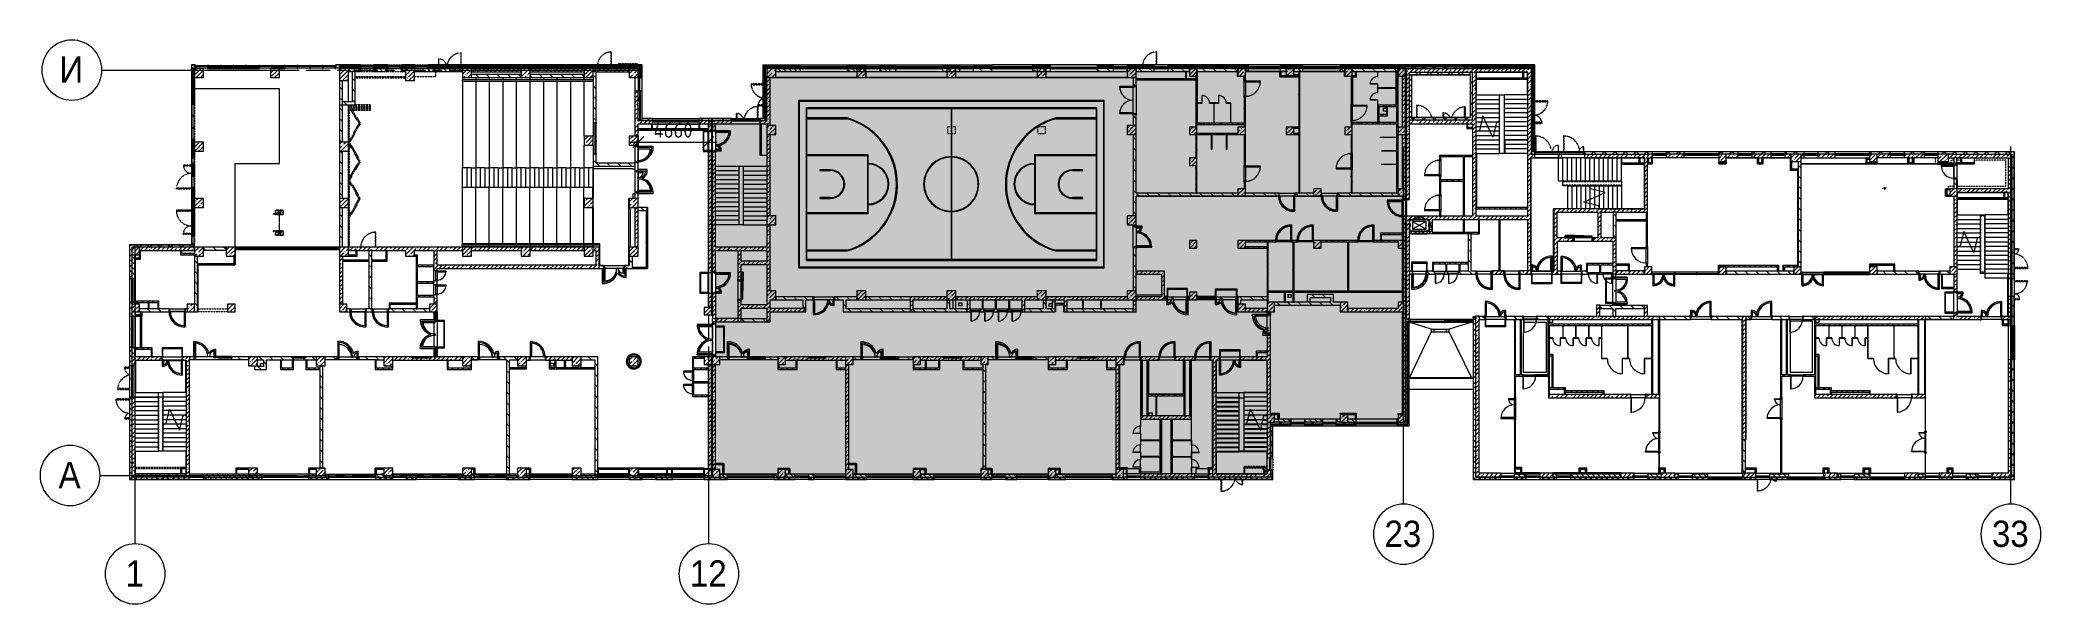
# Model space of a CAD drawing. Header units: millimetres. Extents: x 315 to 209858, y -8553 to 29000.
# Drawn here: x 68757 to 201995, y -8553 to 29000 of the extents above; entities that cross this region are included whole.
import ezdxf

# ---------------------------------------------------------------- set-up
doc = ezdxf.new("R2010")
doc.units = ezdxf.units.MM
doc.linetypes.add('200_ШТРИХ__ш1_п0_6_', pattern=[1.6, 1, -0.6])
doc.linetypes.add('Осевая', pattern=[3175, 635, -476.25, 1587.5, -476.25])
for name, color, linetype, lineweight in [('A-ANNO-DIMS', 7, 'Continuous', 9), ('A-ANNO-DIMS-500', 7, 'Continuous', 9), ('A-DETL-2', 7, 'Continuous', 5), ('A-DETL-MBND-1', 7, '200_ШТРИХ__ш1_п0_6_', 9), ('A-DOOR-6', 7, 'Continuous', 5), ('A-GENM-6', 7, 'Continuous', 5), ('A-GLAZ-2', 7, 'Continuous', 5), ('A-GLAZ-CURT-2', 7, 'Continuous', 5), ('A-GLAZ-CWMG-2', 7, 'Continuous', 5), ('A-ROOF-1', 7, 'Continuous', 5), ('A-WALL', 7, 'Continuous', 9), ('A-WALL-2', 7, 'Continuous', 5), ('I-WALL-5', 7, 'Continuous', 5), ('M-EQPM-1', 7, 'Continuous', 5), ('S-COLS-2', 7, 'Continuous', 5), ('S-STRS-3', 7, 'Continuous', 5), ('S-STRS-MBND', 7, 'Continuous', 5), ('Оси', 7, 'Continuous', 9), ('Оси-1', 7, 'Continuous', 20), ('Оси-2', 7, 'Осевая', 9)]:
    doc.layers.add(name, color=color, linetype=linetype, lineweight=lineweight)
doc.layers.add('A-DETL-GENF-4', color=7, linetype='Continuous', lineweight=9, true_color=0xc0c0c0, transparency=0.4)
for name, color, linetype, lineweight, true_color in [('A-DETL-GENF-5', 7, 'Continuous', 5, 0xe2e2e2), ('A-DETL-GENF-6', 7, 'Continuous', 5, 0xaaaaaa), ('A-DETL-GENF-7', 7, 'Continuous', 5, 0xb7b7b7), ('A-DOOR-2', 7, 'Continuous', 5, 0xaaaaaa), ('A-DOOR-3', 7, 'Continuous', 5, 0xe2e2e2), ('A-DOOR-4', 7, 'Continuous', 5, 0xb7b7b7), ('A-DOOR-5', 7, 'Continuous', 5, 0x737373), ('A-DOOR-FRAM-2', 7, 'Continuous', 5, 0xe2e2e2), ('A-DOOR-FRAM-3', 7, 'Continuous', 5, 0xaaaaaa), ('A-DOOR-FRAM-4', 7, 'Continuous', 5, 0xb7b7b7), ('A-FLOR-2', 7, 'Continuous', 5, 0xaaaaaa), ('A-FLOR-3', 7, 'Continuous', 5, 0xb7b7b7), ('A-GENM-5', 7, 'Continuous', 5, 0x737373), ('A-GENM-7', 7, 'Continuous', 5, 0xe2ddcd), ('A-GLAZ-3', 7, 'Continuous', 5, 0x737373), ('A-GLAZ-CURT-3', 7, 'Continuous', 5, 0x737373), ('A-GLAZ-CWMG-3', 7, 'Continuous', 5, 0x383e42), ('A-GLAZ-CWMG-4', 7, 'Continuous', 5, 0x737373), ('A-WALL-3', 7, 'Continuous', 9, 0x737373), ('A-WALL-4', 7, 'Continuous', 5, 0x737373), ('A-WALL-PATT-1', 7, 'Continuous', 5, 0x787878), ('I-WALL-3', 7, 'Continuous', 5, 0xe7e7e7), ('I-WALL-4', 7, 'Continuous', 9, 0xe7e7e7), ('I-WALL-6', 7, 'Continuous', 5, 0x737373), ('I-WALL-7', 7, 'Continuous', 5, 0x787878), ('S-COLS-3', 7, 'Continuous', 5, 0x737373), ('S-STRS-2', 7, 'Continuous', 5, 0x737373), ('S-STRS-MBND-1', 7, 'Continuous', 5, 0x737373)]:
    doc.layers.add(name, color=color, linetype=linetype, lineweight=lineweight, true_color=true_color)
doc.styles.add('Arial_1', font='arial.ttf', dxfattribs={"width": 0.9, "height": 1750})
doc.styles.add('ISOCPEUR_4', font='isocpeur.ttf', dxfattribs={"width": 0.9, "height": 1000})
doc.dimstyles.new('ISO-2_0_0_9К_Средний_округл2_1', dxfattribs={"dimscale": 304.8, "dimtxt": 995.981176, "dimasz": 2.46063, "dimexe": 1.968504, "dimexo": 0, "dimgap": 0, "dimtad": 1, "dimdec": 0, "dimrnd": 10, "dimzin": 0, "dimdsep": 46, "dimtxsty": 'ISOCPEUR_4', "dimblk1": 'OBLIQUE', "dimblk2": 'OBLIQUE', "dimsah": 1, "dimcen": 0.09, "dimdle": 1.968504, "dimazin": 0, "dimtfac": 1, "dimtdec": 4, "dimtix": 1, "dimtmove": 0, "dimatfit": 3, "dimfxl": 1, "dimtvp": 1, "dimtolj": 1, "dimtzin": 0, "dimarcsym": 2})
pattern_1 = [(45, (-38790, -7650), (-285.123, 285.123), []), (45, (-38504.88, -7650), (-285.123, 285.123), [504.031, -100.806, 16.764, -84.042])]
pattern_2 = [(45, (-38790, -150), (-285.123, 285.123), []), (45, (-38504.88, -150), (-285.123, 285.123), [504.031, -100.806, 16.764, -84.042])]
pattern_3 = [(45, (74985, 0), (-353.5534, 353.5534), []), (135, (74985, 0), (-353.5534, -353.5534), [])]
pattern_4 = [(45, (74985, 0), (-285.1231, 285.1231), []), (45, (75270.13, 0), (-285.1231, 285.1231), [504.031, -100.806, 16.764, -84.042])]
pattern_5 = [(135, (74985, 0), (-176.7767, -176.7767), [])]
pattern_6 = [(135, (74985, 0), (-353.5534, -353.5534), [])]
pattern_7 = [(45, (74985, 0), (-176.7767, 176.7767), [])]
pattern_8 = [(135, (1826.41, 164.685), (-14.14214, -14.14214), []), (225, (1826.41, 164.685), (14.14214, -14.14214), [])]
pattern_9 = [(45, (-296.384, 164.685), (-14.1421, 14.1421), []), (135, (-296.384, 164.685), (-14.1421, -14.1421), [])]
pattern_10 = [(135, (1751.41, 164.685), (-14.14214, -14.14214), []), (225, (1751.41, 164.685), (14.14214, -14.14214), [])]
pattern_11 = [(45, (-371.384, 164.685), (-14.1421, 14.1421), []), (135, (-371.384, 164.685), (-14.1421, -14.1421), [])]
pattern_12 = [(135, (1576.41, 164.685), (-14.14214, -14.14214), []), (225, (1576.41, 164.685), (14.14214, -14.14214), [])]
pattern_13 = [(45, (-546.384, 164.685), (-14.1421, 14.1421), []), (135, (-546.384, 164.685), (-14.1421, -14.1421), [])]
pattern_14 = [(135, (74985, 0), (-377.1708, -377.1708), [533.4, -88.9, 17.78, -88.9]), (135, (74985, 376.94), (-377.1708, -377.1708), []), (50, (74985, 0), (637.6445, -55.7866), [66.675, -733.425]), (355, (74985, 0), (-123.3494, 668.6992), [53.34, -586.74]), (100.451, (75038.15, -4.65), (514.299, 612.908), [56.665, -623.315]), (46.184, (74985, 177.8), (948.7764, -147.1497), [100.012, -1100.137]), (96.636, (75064.1, 165.5), (830.909, 865.997), [84.998, -934.973]), (351.184, (74985, 177.8), (830.918, 865.988), [80.01, -880.11]), (21, (75073.9, 133.35), (530.6506, -357.9283), [66.675, -733.425]), (326, (75073.9, 133.35), (216.308, 644.6585), [53.34, -586.74]), (71.451, (75118.13, 103.5), (746.9596, 286.7243), [56.665, -623.315]), (37.5, (74985.01, 0), (10.81053, 295.9426), [16.764, -562.864, 16.764, -578.866, -588.962]), (37.5, (74985.01, 0), (10.81053, 295.9426), [-1175.258, 16.764, -572.198]), (7.5, (74985, 0), (233.86916, 350.63175), [16.764, -322.834, 16.764, -549.529, -224.472]), (7.5, (74985, 0), (233.86916, 350.63175), [-905.891, 16.764, -207.708]), (327.5, (74786.76, 0), (474.5678, -20.0513), [16.764, -205.486, 16.764, -676.656, -920.115]), (327.5, (74786.76, 0), (474.5678, -20.0513), [-915.67, 16.764, -903.351]), (317.5, (74697.86, 0), (518.4522, 88.9934), [16.764, -272.161, 16.764, -443.738, -653.415]), (317.5, (74697.86, 0), (518.4522, 88.9934), [-749.427, 16.764, -636.651])]
pattern_15 = [(135, (1751.41, 174.685), (-14.14214, -14.14214), []), (225, (1751.41, 174.685), (14.14214, -14.14214), [])]
pattern_16 = [(45, (-371.384, 174.685), (-14.1421, 14.1421), []), (135, (-371.384, 174.685), (-14.1421, -14.1421), [])]
pattern_17 = [(135, (1751.41, 104.685), (-14.14214, -14.14214), []), (225, (1751.41, 104.685), (14.14214, -14.14214), [])]
pattern_18 = [(45, (-371.384, 104.685), (-14.1421, 14.1421), []), (135, (-371.384, 104.685), (-14.1421, -14.1421), [])]
pattern_19 = [(135, (1951.41, 164.685), (-14.14214, -14.14214), []), (225, (1951.41, 164.685), (14.14214, -14.14214), [])]
pattern_20 = [(45, (-171.384, 164.685), (-14.1421, 14.1421), []), (135, (-171.384, 164.685), (-14.1421, -14.1421), [])]
pattern_21 = [(135, (1951.41, 124.685), (-14.14214, -14.14214), []), (225, (1951.41, 124.685), (14.14214, -14.14214), [])]
pattern_22 = [(45, (-171.384, 124.685), (-14.1421, 14.1421), []), (135, (-171.384, 124.685), (-14.1421, -14.1421), [])]
pattern_23 = [(45, (74985, 0), (-530.33, 530.33), []), (135, (74985, 0), (-530.33, -530.33), [])]

msp = doc.modelspace()

# ---------------------------------------------------------------- texts
at = {"layer": 'Оси', "char_height": 1750, "attachment_point": 1, "style": 'Arial_1'}
for s, insert, width in [('\\fArial|b0|i0|c204|p34|;\\W.9;И', (70051.6, 27905.2), 1948.101), ('\\fArial|b0|i0|c204|p34|;\\W.9;А', (69993.6, 905.2), 1803.797), ('23', (158281.9, -3003), 3030.379), ('33', (198731.9, -3003), 3030.379), ('\\fArial|b0|i0|c204|p34|;\\W.9;1', (74457.4, -5649.6), 1515.189), ('12', (112031.9, -5649.6), 3030.379)]:
    msp.add_mtext(s, dxfattribs=dict(at, insert=insert, width=width))

# ---------------------------------------------------------------- blocks, each defined once
blk = doc.blocks.new('BSC_Колонна _Прямоугольная - 600х600-23286269-2_3_2_птичка')
at = {"layer": 'S-COLS-2'}
h = blk.add_hatch(dxfattribs=at)
h.set_pattern_fill('FP_86', color=256, style=0, pattern_type=2)
h.set_pattern_definition([(45, (-29509.74, -7600), (-285.123, 285.123), []), (45, (-29224.6, -7600), (-285.123, 285.123), [504.031, -100.806, 16.764, -84.042])])
h.paths.add_polyline_path([(-300, -300), (300, -300), (300, 300), (-300, 300)])
for p, q in [((300, 300), (-300, 300)), ((-300, 300), (-300, -300)), ((300, -300), (300, 300)), ((-300, -300), (300, -300))]:
    blk.add_line(p, q, dxfattribs=at)
blk = doc.blocks.new('BSC_Колонна _Прямоугольная - 500х500-23286270-2_3_2_птичка')
at = {"layer": 'S-COLS-2'}
h = blk.add_hatch(dxfattribs=at)
h.set_pattern_fill('FP_87', color=256, style=0, pattern_type=2)
h.set_pattern_definition(pattern_1)
h.paths.add_polyline_path([(-30, -250), (-30, 250), (-250, 250), (-250, -250)])
h = blk.add_hatch(dxfattribs=at)
h.set_pattern_fill('FP_87', color=256, style=0, pattern_type=2)
h.set_pattern_definition(pattern_1)
h.paths.add_polyline_path([(-30, -250), (250, -250), (250, 250), (-30, 250), (-30, -231)])
for p, q in [((-30, 250), (-250, 250)), ((-250, 250), (-250, -250)), ((-250, -250), (-30, -250))]:
    blk.add_line(p, q, dxfattribs=at)
at = {"layer": 'S-COLS-3'}
for p, q in [((250, 250), (-30, 250)), ((250, -250), (250, 250)), ((-30, -250), (250, -250))]:
    blk.add_line(p, q, dxfattribs=at)
blk = doc.blocks.new('BSC_Колонна _Прямоугольная - 500х500-V86-2_3_2_птичка')
at = {"layer": 'S-COLS-2'}
h = blk.add_hatch(dxfattribs=at)
h.set_pattern_fill('FP_88', color=256, style=0, pattern_type=2)
h.set_pattern_definition([(45, (-43160, -7650), (-285.123, 285.123), []), (45, (-42874.88, -7650), (-285.123, 285.123), [504.031, -100.806, 16.764, -84.042])])
h.paths.add_polyline_path([(-250, -250), (250, -250), (250, 250), (-250, 250)])
at = {"layer": 'S-COLS-3'}
for p, q in [((250, 250), (-250, 250)), ((-250, 250), (-250, -250)), ((250, -250), (250, 250)), ((-250, -250), (250, -250))]:
    blk.add_line(p, q, dxfattribs=at)
blk = doc.blocks.new('BSC_Колонна _Прямоугольная - 500х500-V87-2_3_2_птичка')
at = {"layer": 'S-COLS-2'}
h = blk.add_hatch(dxfattribs=at)
h.set_pattern_fill('FP_89', color=256, style=0, pattern_type=2)
h.set_pattern_definition([(45, (-47660, -7650), (-285.123, 285.123), []), (45, (-47374.88, -7650), (-285.123, 285.123), [504.031, -100.806, 16.764, -84.042])])
h.paths.add_polyline_path([(-250, -250), (250, -250), (250, 250), (-250, 250)])
at = {"layer": 'S-COLS-3'}
for p, q in [((250, 250), (-250, 250)), ((-250, 250), (-250, -250)), ((250, -250), (250, 250)), ((-250, -250), (250, -250))]:
    blk.add_line(p, q, dxfattribs=at)
blk = doc.blocks.new('BSC_Колонна _Прямоугольная - 500х500-V88-2_3_2_птичка')
at = {"layer": 'S-COLS-2'}
h = blk.add_hatch(dxfattribs=at)
h.set_pattern_fill('FP_90', color=256, style=0, pattern_type=2)
h.set_pattern_definition([(45, (-52160, -7650), (-285.123, 285.123), []), (45, (-51874.88, -7650), (-285.123, 285.123), [504.031, -100.806, 16.764, -84.042])])
h.paths.add_polyline_path([(-250, -250), (250, -250), (250, 250), (-250, 250)])
at = {"layer": 'S-COLS-3'}
for p, q in [((250, 250), (-250, 250)), ((-250, 250), (-250, -250)), ((250, -250), (250, 250)), ((-250, -250), (250, -250))]:
    blk.add_line(p, q, dxfattribs=at)
blk = doc.blocks.new('BSC_Колонна _Прямоугольная - 500х500-V89-2_3_2_птичка')
at = {"layer": 'S-COLS-2'}
h = blk.add_hatch(dxfattribs=at)
h.set_pattern_fill('FP_91', color=256, style=0, pattern_type=2)
h.set_pattern_definition([(45, (-61160, -7650), (-285.1231, 285.1231), []), (45, (-60874.88, -7650), (-285.123, 285.123), [504.031, -100.806, 16.764, -84.042])])
h.paths.add_polyline_path([(-250, -250), (250, -250), (250, 250), (-250, 250)])
at = {"layer": 'S-COLS-3'}
for p, q in [((250, 250), (-250, 250)), ((-250, 250), (-250, -250)), ((250, -250), (250, 250)), ((-250, -250), (250, -250))]:
    blk.add_line(p, q, dxfattribs=at)
blk = doc.blocks.new('BSC_Колонна _Прямоугольная - 600х600-V90-2_3_2_птичка')
at = {"layer": 'S-COLS-2'}
h = blk.add_hatch(dxfattribs=at)
h.set_pattern_fill('FP_92', color=256, style=0, pattern_type=2)
h.set_pattern_definition([(45, (-25860, -200), (-285.123, 285.123), []), (45, (-25574.88, -200), (-285.123, 285.123), [504.031, -100.806, 16.764, -84.042])])
h.paths.add_polyline_path([(-300, -300), (300, -300), (300, 300), (-300, 300)])
for p, q in [((300, 300), (-300, 300)), ((-300, 300), (-300, -300)), ((300, -300), (300, 300)), ((-300, -300), (300, -300))]:
    blk.add_line(p, q, dxfattribs=at)
blk = doc.blocks.new('BSC_Колонна _Прямоугольная - 600х600-V91-2_3_2_птичка')
at = {"layer": 'S-COLS-2'}
h = blk.add_hatch(dxfattribs=at)
h.set_pattern_fill('FP_93', color=256, style=0, pattern_type=2)
h.set_pattern_definition([(45, (-29509.74, -200), (-285.123, 285.123), []), (45, (-29224.6, -200), (-285.123, 285.123), [504.031, -100.806, 16.764, -84.042])])
h.paths.add_polyline_path([(-300, -300), (300, -300), (300, 300), (-300, 300)])
for p, q in [((300, 300), (-300, 300)), ((-300, 300), (-300, -300)), ((300, -300), (300, 300)), ((-300, -300), (300, -300))]:
    blk.add_line(p, q, dxfattribs=at)
blk = doc.blocks.new('BSC_Колонна _Прямоугольная - 500х500-V92-2_3_2_птичка')
at = {"layer": 'S-COLS-2'}
h = blk.add_hatch(dxfattribs=at)
h.set_pattern_fill('FP_94', color=256, style=0, pattern_type=2)
h.set_pattern_definition(pattern_2)
h.paths.add_polyline_path([(-30, -250), (-30, 250), (-250, 250), (-250, -250)])
h = blk.add_hatch(dxfattribs=at)
h.set_pattern_fill('FP_94', color=256, style=0, pattern_type=2)
h.set_pattern_definition(pattern_2)
h.paths.add_polyline_path([(-6, -250), (250, -250), (250, 250), (-30, 250), (-30, -250)])
for p, q in [((-30, 250), (-250, 250)), ((-250, 250), (-250, -250)), ((-250, -250), (-30, -250))]:
    blk.add_line(p, q, dxfattribs=at)
at = {"layer": 'S-COLS-3'}
for p, q in [((250, 250), (-30, 250)), ((250, -250), (250, 250)), ((-30, -250), (250, -250))]:
    blk.add_line(p, q, dxfattribs=at)
blk = doc.blocks.new('BSC_Колонна _Прямоугольная - 500х500-V93-2_3_2_птичка')
at = {"layer": 'S-COLS-2'}
h = blk.add_hatch(dxfattribs=at)
h.set_pattern_fill('FP_95', color=256, style=0, pattern_type=2)
h.set_pattern_definition([(45, (-43160, -150), (-285.123, 285.123), []), (45, (-42874.88, -150), (-285.123, 285.123), [504.031, -100.806, 16.764, -84.042])])
h.paths.add_polyline_path([(-250, -250), (250, -250), (250, 250), (-250, 250), (-250, -30)])
at = {"layer": 'S-COLS-3'}
for p, q in [((250, 250), (-250, 250)), ((-250, 250), (-250, -250)), ((250, -250), (250, 250)), ((-250, -250), (250, -250))]:
    blk.add_line(p, q, dxfattribs=at)
blk = doc.blocks.new('BSC_Колонна _Прямоугольная - 500х500-V94-2_3_2_птичка')
at = {"layer": 'S-COLS-2'}
h = blk.add_hatch(dxfattribs=at)
h.set_pattern_fill('FP_96', color=256, style=0, pattern_type=2)
h.set_pattern_definition([(45, (-47660, -150), (-285.123, 285.123), []), (45, (-47374.88, -150), (-285.123, 285.123), [504.031, -100.806, 16.764, -84.042])])
h.paths.add_polyline_path([(-250, -250), (250, -250), (250, 250), (-250, 250), (-250, 168)])
at = {"layer": 'S-COLS-3'}
for p, q in [((250, 250), (-250, 250)), ((-250, 250), (-250, -250)), ((250, -250), (250, 250)), ((-250, -250), (250, -250))]:
    blk.add_line(p, q, dxfattribs=at)
blk = doc.blocks.new('BSC_Колонна _Прямоугольная - 500х500-V95-2_3_2_птичка')
at = {"layer": 'S-COLS-2'}
h = blk.add_hatch(dxfattribs=at)
h.set_pattern_fill('FP_97', color=256, style=0, pattern_type=2)
h.set_pattern_definition([(45, (-52160, -150), (-285.123, 285.123), []), (45, (-51874.88, -150), (-285.123, 285.123), [504.031, -100.806, 16.764, -84.042])])
h.paths.add_polyline_path([(-250, -250), (250, -250), (250, 250), (-250, 250), (-250, 168)])
at = {"layer": 'S-COLS-3'}
for p, q in [((250, 250), (-250, 250)), ((-250, 250), (-250, -250)), ((250, -250), (250, 250)), ((-250, -250), (250, -250))]:
    blk.add_line(p, q, dxfattribs=at)
blk = doc.blocks.new('BSC_Колонна _Прямоугольная - 500х500-V96-2_3_2_птичка')
at = {"layer": 'S-COLS-2'}
h = blk.add_hatch(dxfattribs=at)
h.set_pattern_fill('FP_98', color=256, style=0, pattern_type=2)
h.set_pattern_definition([(45, (-61160, -150), (-285.123, 285.123), []), (45, (-60874.88, -150), (-285.123, 285.123), [504.031, -100.806, 16.764, -84.042])])
h.paths.add_polyline_path([(-250, -250), (250, -250), (250, 250), (-250, 250)])
at = {"layer": 'S-COLS-3'}
for p, q in [((250, 250), (-250, 250)), ((-250, 250), (-250, -250)), ((250, -250), (250, 250)), ((-250, -250), (250, -250))]:
    blk.add_line(p, q, dxfattribs=at)
blk = doc.blocks.new('BSC_Колонна _Прямоугольная - 500х500-V97-2_3_2_птичка')
at = {"layer": 'S-COLS-2'}
h = blk.add_hatch(dxfattribs=at)
h.set_pattern_fill('FP_99', color=256, style=0, pattern_type=2)
h.set_pattern_definition([(45, (-65660, -150), (-285.1231, 285.1231), []), (45, (-65374.88, -150), (-285.1231, 285.1231), [504.031, -100.806, 16.764, -84.042])])
h.paths.add_polyline_path([(-64, -250), (250, -250), (250, 250), (-250, 250), (-250, -250)])
at = {"layer": 'S-COLS-3'}
for p, q in [((250, 250), (-250, 250)), ((-250, 250), (-250, -250)), ((250, -250), (250, 250)), ((-250, -250), (250, -250))]:
    blk.add_line(p, q, dxfattribs=at)
blk = doc.blocks.new('BSC_Колонна _Прямоугольная - 500х500-V98-2_3_2_птичка')
at = {"layer": 'S-COLS-2'}
h = blk.add_hatch(dxfattribs=at)
h.set_pattern_fill('FP_100', color=256, style=0, pattern_type=2)
h.set_pattern_definition([(45, (-75730, -3800), (-285.1231, 285.1231), []), (45, (-75444.88, -3800), (-285.1231, 285.1231), [504.031, -100.806, 16.764, -84.042])])
h.paths.add_polyline_path([(-245, -250), (250, -250), (250, 250), (-250, 250), (-250, -250)])
at = {"layer": 'S-COLS-3'}
for p, q in [((250, 250), (-250, 250)), ((-250, 250), (-250, -250)), ((250, -250), (250, 250)), ((-250, -250), (250, -250))]:
    blk.add_line(p, q, dxfattribs=at)
blk = doc.blocks.new('BSC_Колонна _Прямоугольная - 500х500-V99-2_3_2_птичка')
at = {"layer": 'S-COLS-2'}
h = blk.add_hatch(dxfattribs=at)
h.set_pattern_fill('FP_101', color=256, style=0, pattern_type=2)
h.set_pattern_definition([(45, (-80600, -3800), (-285.1231, 285.1231), []), (45, (-80314.88, -3800), (-285.1231, 285.1231), [504.031, -100.806, 16.764, -84.042])])
h.paths.add_polyline_path([(-250, -250), (250, -250), (250, 250), (-250, 250)])
at = {"layer": 'S-COLS-3'}
for p, q in [((250, 250), (-250, 250)), ((-250, 250), (-250, -250)), ((250, -250), (250, 250)), ((-250, -250), (250, -250))]:
    blk.add_line(p, q, dxfattribs=at)
blk = doc.blocks.new('BSC_Колонна _Прямоугольная - 500х500-V100-2_3_2_птичка')
at = {"layer": 'S-COLS-2'}
h = blk.add_hatch(dxfattribs=at)
h.set_pattern_fill('FP_102', color=256, style=0, pattern_type=2)
h.set_pattern_definition([(45, (-65660, -7650), (-285.1231, 285.1231), []), (45, (-65374.88, -7650), (-285.1231, 285.1231), [504.031, -100.806, 16.764, -84.042])])
h.paths.add_polyline_path([(-250, -250), (250, -250), (250, 250), (-250, 250)])
at = {"layer": 'S-COLS-3'}
for p, q in [((250, 250), (-250, 250)), ((-250, 250), (-250, -250)), ((250, -250), (250, 250)), ((-250, -250), (250, -250))]:
    blk.add_line(p, q, dxfattribs=at)
blk = doc.blocks.new('BSC_Колонна _Прямоугольная - 600х600-23205240-2_3_2_птичка')
at = {"layer": 'S-COLS-2'}
h = blk.add_hatch(dxfattribs=at)
h.set_pattern_fill('FP_103', color=256, style=0, pattern_type=2)
h.set_pattern_definition([(45, (-66460, -12000), (-285.1231, 285.1231), []), (45, (-66174.88, -12000), (-285.1231, 285.1231), [504.031, -100.806, 16.764, -84.042])])
h.paths.add_polyline_path([(-300, -300), (300, -300), (300, 300), (-300, 300)])
at = {"layer": 'S-COLS-3'}
for p, q in [((300, 300), (-300, 300)), ((-300, 300), (-300, -300)), ((300, -300), (300, 300)), ((-300, -300), (300, -300))]:
    blk.add_line(p, q, dxfattribs=at)
blk = doc.blocks.new('BSC_Колонна _Прямоугольная - 600х800-24078684-2_3_2_птичка')
at = {"layer": 'S-COLS-2'}
h = blk.add_hatch(dxfattribs=at)
h.set_pattern_fill('FP_104', color=256, style=0, pattern_type=2)
h.set_pattern_definition([(45, (-14010, -26700), (-285.123, 285.123), []), (45, (-13724.88, -26700), (-285.123, 285.123), [504.031, -100.806, 16.764, -84.042])])
h.paths.add_polyline_path([(300, -400), (300, 400), (-300, 400), (-300, -400)])
for p, q in [((300, 400), (-300, 400)), ((-300, 400), (-300, -400)), ((300, -400), (300, 400)), ((-300, -400), (300, -400))]:
    blk.add_line(p, q, dxfattribs=at)
blk = doc.blocks.new('BSC_Колонна _Прямоугольная - 600х600-V101-2_3_2_птичка')
at = {"layer": 'S-COLS-2'}
h = blk.add_hatch(dxfattribs=at)
h.set_pattern_fill('FP_106', color=256, style=0, pattern_type=2)
h.set_pattern_definition([(45, (-14010, -14900), (-285.123, 285.123), []), (45, (-13724.88, -14900), (-285.123, 285.123), [504.031, -100.806, 16.764, -84.042])])
h.paths.add_polyline_path([(-300, -300), (300, -300), (300, 300), (-300, 300), (-300, 211)])
for p, q in [((300, 300), (-300, 300)), ((-300, 300), (-300, -300)), ((300, -300), (300, 300)), ((-300, -300), (300, -300))]:
    blk.add_line(p, q, dxfattribs=at)
blk = doc.blocks.new('BSC_Колонна _Прямоугольная - 600х600-23295697-2_3_2_птичка')
at = {"layer": 'S-COLS-2'}
h = blk.add_hatch(dxfattribs=at)
h.set_pattern_fill('FP_107', color=256, style=0, pattern_type=2)
h.set_pattern_definition([(45, (-14010, -18150), (-285.123, 285.123), []), (45, (-13724.88, -18150), (-285.123, 285.123), [504.031, -100.806, 16.764, -84.042])])
h.paths.add_polyline_path([(-300, -300), (300, -300), (300, 300), (-300, 300)])
for p, q in [((300, 300), (-300, 300)), ((-300, 300), (-300, -300)), ((300, -300), (300, 300)), ((-300, -300), (300, -300))]:
    blk.add_line(p, q, dxfattribs=at)
blk = doc.blocks.new('BSC_Колонна _Прямоугольная - 600х600-V102-2_3_2_птичка')
at = {"layer": 'S-COLS-2'}
h = blk.add_hatch(dxfattribs=at)
h.set_pattern_fill('FP_108', color=256, style=0, pattern_type=2)
h.set_pattern_definition([(45, (-14010, -21900), (-285.123, 285.123), []), (45, (-13724.88, -21900), (-285.123, 285.123), [504.031, -100.806, 16.764, -84.042])])
h.paths.add_polyline_path([(-300, -300), (300, -300), (300, 300), (-300, 300)])
for p, q in [((300, 300), (-300, 300)), ((-300, 300), (-300, -300)), ((300, -300), (300, 300)), ((-300, -300), (300, -300))]:
    blk.add_line(p, q, dxfattribs=at)
blk = doc.blocks.new('BSC_Колонна _Прямоугольная - 600х600-V103-2_3_2_птичка')
at = {"layer": 'S-COLS-2'}
h = blk.add_hatch(dxfattribs=at)
h.set_pattern_fill('FP_109', color=256, style=0, pattern_type=2)
h.set_pattern_definition([(45, (-25860, -7600), (-285.123, 285.123), []), (45, (-25574.88, -7600), (-285.123, 285.123), [504.031, -100.806, 16.764, -84.042])])
h.paths.add_polyline_path([(-300, -300), (300, -300), (300, 300), (-300, 300)])
for p, q in [((300, 300), (-300, 300)), ((-300, 300), (-300, -300)), ((300, -300), (300, 300)), ((-300, -300), (300, -300))]:
    blk.add_line(p, q, dxfattribs=at)
blk = doc.blocks.new('BSC_Колонна _Прямоугольная - 600х600-V104-2_3_2_птичка')
at = {"layer": 'S-COLS-2'}
h = blk.add_hatch(dxfattribs=at)
h.set_pattern_fill('FP_110', color=256, style=0, pattern_type=2)
h.set_pattern_definition([(45, (-26110, -26800), (-285.123, 285.123), []), (45, (-25824.88, -26800), (-285.123, 285.123), [504.031, -100.806, 16.764, -84.042])])
h.paths.add_polyline_path([(-300, -300), (300, -300), (300, 300), (-300, 300)])
for p, q in [((300, 300), (-300, 300)), ((-300, 300), (-300, -300)), ((300, -300), (300, 300)), ((-300, -300), (300, -300))]:
    blk.add_line(p, q, dxfattribs=at)
blk = doc.blocks.new('BSC_Колонна _Прямоугольная - 600х600-V105-2_3_2_птичка')
at = {"layer": 'S-COLS-2'}
h = blk.add_hatch(dxfattribs=at)
h.set_pattern_fill('FP_111', color=256, style=0, pattern_type=2)
h.set_pattern_definition([(45, (-26110, -14900), (-285.123, 285.123), []), (45, (-25824.88, -14900), (-285.123, 285.123), [504.031, -100.806, 16.764, -84.042])])
h.paths.add_polyline_path([(-300, -300), (300, -300), (300, 300), (-300, 300), (-300, 211)])
for p, q in [((300, 300), (-300, 300)), ((-300, 300), (-300, -300)), ((300, -300), (300, 300)), ((-300, -300), (300, -300))]:
    blk.add_line(p, q, dxfattribs=at)
blk = doc.blocks.new('BSC_Колонна _Прямоугольная - 600х600-V106-2_3_2_птичка')
at = {"layer": 'S-COLS-2'}
h = blk.add_hatch(dxfattribs=at)
h.set_pattern_fill('FP_112', color=256, style=0, pattern_type=2)
h.set_pattern_definition([(45, (-66460, -17000), (-285.1231, 285.1231), []), (45, (-66174.88, -17000), (-285.1231, 285.1231), [504.031, -100.806, 16.764, -84.042])])
h.paths.add_polyline_path([(-300, -300), (300, -300), (300, 300), (-300, 300)])
at = {"layer": 'S-COLS-3'}
for p, q in [((300, 300), (-300, 300)), ((-300, 300), (-300, -300)), ((300, -300), (300, 300)), ((-300, -300), (300, -300))]:
    blk.add_line(p, q, dxfattribs=at)
blk = doc.blocks.new('BSC_Колонна _Прямоугольная - 500х500-23287078-2_3_2_птичка')
at = {"layer": 'S-COLS-2'}
h = blk.add_hatch(dxfattribs=at)
h.set_pattern_fill('FP_114', color=256, style=0, pattern_type=2)
h.set_pattern_definition([(45, (-84450, -22950), (-285.1231, 285.1231), []), (45, (-84164.88, -22950), (-285.1231, 285.1231), [504.031, -100.806, 16.764, -84.042])])
h.paths.add_polyline_path([(-250, -250), (250, -250), (250, 250), (-250, 250)])
at = {"layer": 'S-COLS-3'}
for p, q in [((250, 250), (-250, 250)), ((-250, 250), (-250, -250)), ((250, -250), (250, 250)), ((-250, -250), (250, -250))]:
    blk.add_line(p, q, dxfattribs=at)
blk = doc.blocks.new('110_Дверь_СКБ_1Ст_Внутренняя1 - Д-8 950x2100h_охрана-V107-2_3_2_птичка')
at = {"layer": 'A-DOOR-2'}
h = blk.add_hatch(dxfattribs=at)
h.set_pattern_fill('FP_118', color=256, style=0, pattern_type=2)
h.set_pattern_definition(pattern_8)
h.paths.add_polyline_path([(487, 100), (462, 100), (462, -100), (487, -100)])
at = {"layer": 'A-DOOR-3'}
h = blk.add_hatch(color=256, dxfattribs=at)
h.paths.add_polyline_path([(437, 100), (437, 60), (427, 60), (427, 20), (462, 20), (462, 100)])
h.paths.add_polyline_path([(-413, 100), (-438, 100), (-438, 20), (-403, 20), (-403, 60), (-413, 60)])
at = {"layer": 'A-DOOR-FRAM-2'}
for points in [[(-493, 108), (-493, 100), (-423, 100), (-423, 108)], [(-423, 20), (-438, 20), (-438, -100), (-423, -100)], [(397, 950), (397, 100), (437, 100), (437, 950)], [(517, 108), (447, 108), (447, 100), (517, 100)], [(462, 20), (447, 20), (447, -100), (462, -100)], [(-493, -100), (-493, -108), (-423, -108), (-423, -100)], [(447, -100), (447, -108), (517, -108), (517, -100)]]:
    blk.add_hatch(color=256, dxfattribs=at).paths.add_polyline_path(points)
at = {"layer": 'A-DOOR-FRAM-3'}
h = blk.add_hatch(dxfattribs=at)
h.set_pattern_fill('FP_119', color=256, style=0, pattern_type=2)
h.set_pattern_definition(pattern_9)
h.paths.add_polyline_path([(-438, 100), (-463, 100), (-463, -100), (-438, -100)])
at = {"layer": 'A-DOOR-2'}
for p, q in [((437, 950), (397, 950)), ((397, 950), (397, 100)), ((397, 100), (437, 100)), ((437, 100), (437, 950))]:
    blk.add_line(p, q, dxfattribs=at)
blk.add_arc((437, 100), 850, 90, 180, dxfattribs=at)
at = {"layer": 'A-DOOR-FRAM-3'}
for p, q in [((-423, 108), (-493, 108)), ((-493, 108), (-493, 100)), ((-493, 100), (-423, 100)), ((-438, 100), (-463, 100)), ((-463, 100), (-463, -100)), ((-413, 100), (-438, 100)), ((-438, 100), (-438, 20)), ((-438, -100), (-438, 100)), ((-423, 100), (-438, 100)), ((-438, 100), (-438, 99)), ((-438, 99), (-423, 99)), ((-438, 20), (-403, 20)), ((-423, 20), (-438, 20)), ((-438, 20), (-438, -100)), ((-423, 100), (-423, 108)), ((-423, 99), (-423, 100)), ((-423, -100), (-423, 20)), ((-413, 60), (-413, 100)), ((-403, 60), (-413, 60)), ((-403, 20), (-403, 60)), ((437, 60), (427, 60)), ((427, 60), (427, 20)), ((427, 20), (462, 20)), ((437, 100), (437, 60)), ((462, 100), (437, 100)), ((517, 108), (447, 108)), ((447, 108), (447, 100)), ((462, 100), (447, 100)), ((447, 100), (447, 99)), ((447, 100), (517, 100)), ((447, 99), (462, 99)), ((462, 20), (447, 20)), ((447, 20), (447, -100)), ((462, 20), (462, 100)), ((487, 100), (462, 100)), ((462, 100), (462, -100)), ((462, 99), (462, 100)), ((462, -100), (462, 20)), ((487, -100), (487, 100)), ((517, 100), (517, 108)), ((-423, -100), (-493, -100)), ((-493, -100), (-493, -108)), ((-493, -108), (-423, -108)), ((-463, -100), (-438, -100)), ((-438, -100), (-423, -100)), ((-423, -108), (-423, -100)), ((447, -100), (462, -100)), ((517, -100), (447, -100)), ((447, -100), (447, -108)), ((447, -108), (517, -108)), ((462, -100), (487, -100)), ((517, -108), (517, -100))]:
    blk.add_line(p, q, dxfattribs=at)
blk = doc.blocks.new('110_Дверь_СКБ_2Ст - Д-5_п_ Из игровой в коридор-32679362-2_3_2_птичка')
at = {"layer": 'A-DOOR-3'}
h = blk.add_hatch(color=256, dxfattribs=at)
h.paths.add_polyline_path([(652.5, 30), (712.5, 30), (712.5, 110), (662.5, 110), (662.5, 60), (652.5, 60)])
h.paths.add_polyline_path([(-687.5, 30), (-627.5, 30), (-627.5, 60), (-637.5, 60), (-637.5, 110), (-687.5, 110)])
for points in [[(-587.5, 110), (-587.5, 510), (-637.5, 510), (-637.5, 110)], [(612.5, 110), (662.5, 110), (662.5, 1010), (612.5, 1010), (612.5, 479.1)], [(712.5, -110), (712.5, 30), (697.5, 30), (697.5, -110)]]:
    blk.add_hatch(color=256, dxfattribs=at).paths.add_polyline_path(points)
at = {"layer": 'A-DOOR-FRAM-2'}
for points in [[(-672.5, 110), (-672.5, 118), (-742.5, 118), (-742.5, 110)], [(-672.5, -110), (-672.5, 30), (-687.5, 30), (-687.5, -110)], [(767.5, 110), (767.5, 118), (697.5, 118), (697.5, 110)], [(-672.5, -118), (-672.5, -110), (-742.5, -112.6), (-742.5, -118)], [(767.5, -118), (767.5, -110), (697.5, -112.6), (697.5, -118), (716.6, -118)]]:
    blk.add_hatch(color=256, dxfattribs=at).paths.add_polyline_path(points)
at = {"layer": 'A-DOOR-2'}
for p, q in [((-637.5, 510), (-637.5, 110)), ((-587.5, 510), (-637.5, 510)), ((-637.5, 110), (-587.5, 110)), ((-587.5, 110), (-587.5, 510)), ((662.5, 1010), (612.5, 1010)), ((612.5, 1010), (612.5, 110)), ((612.5, 110), (662.5, 110)), ((662.5, 110), (662.5, 1010))]:
    blk.add_line(p, q, dxfattribs=at)
for centre, radius, start, end in [((-637.5, 110), 400, 360, 90), ((662.5, 110), 900, 90, 180)]:
    blk.add_arc(centre, radius, start, end, dxfattribs=at)
at = {"layer": 'A-DOOR-FRAM-3'}
for p, q in [((-672.5, 118), (-742.5, 118)), ((-742.5, 118), (-742.5, 110)), ((-742.5, 110), (-672.5, 110)), ((-637.5, 110), (-687.5, 110)), ((-687.5, 110), (-687.5, 30)), ((-687.5, 30), (-627.5, 30)), ((-672.5, 30), (-687.5, 30)), ((-687.5, 30), (-687.5, -110)), ((-672.5, 110), (-672.5, 118)), ((-672.5, -110), (-672.5, 30)), ((-637.5, 60), (-637.5, 110)), ((-627.5, 60), (-637.5, 60)), ((-627.5, 30), (-627.5, 60)), ((662.5, 60), (652.5, 60)), ((652.5, 60), (652.5, 30)), ((652.5, 30), (712.5, 30)), ((662.5, 110), (662.5, 60)), ((712.5, 110), (662.5, 110)), ((767.5, 118), (697.5, 118)), ((697.5, 118), (697.5, 110)), ((697.5, 110), (767.5, 110)), ((712.5, 30), (697.5, 30)), ((697.5, 30), (697.5, -110)), ((712.5, 30), (712.5, 110)), ((712.5, -110), (712.5, 30)), ((767.5, 110), (767.5, 118)), ((-672.5, -110), (-742.5, -110)), ((-742.5, -110), (-742.5, -118)), ((-742.5, -118), (-672.5, -118)), ((-687.5, -110), (-672.5, -110)), ((-672.5, -118), (-672.5, -110)), ((697.5, -110), (712.5, -110)), ((767.5, -110), (697.5, -110)), ((697.5, -110), (697.5, -118)), ((697.5, -118), (767.5, -118)), ((767.5, -118), (767.5, -110))]:
    blk.add_line(p, q, dxfattribs=at)
blk = doc.blocks.new('110_Дверь_СКБ_1Ст_Внутренняя1 - Д-4 1100x2100h_су мгн-32375332-2_3_2_птичка')
at = {"layer": 'A-DOOR-2'}
h = blk.add_hatch(dxfattribs=at)
h.set_pattern_fill('FP_40', color=256, style=0, pattern_type=2)
h.set_pattern_definition(pattern_10)
h.paths.add_polyline_path([(562.5, 100), (537.5, 100), (537.5, -100), (562.5, -100)])
at = {"layer": 'A-DOOR-3'}
h = blk.add_hatch(color=256, dxfattribs=at)
h.paths.add_polyline_path([(512.5, 100), (512.5, 60), (502.5, 60), (502.5, 20), (537.5, 20), (537.5, 100)])
h.paths.add_polyline_path([(-487.5, 100), (-512.5, 100), (-512.5, 20), (-477.5, 20), (-477.5, 60), (-487.5, 60)])
at = {"layer": 'A-DOOR-FRAM-2'}
for points in [[(-567.5, 108), (-567.5, 100), (-497.5, 100), (-497.5, 108)], [(-497.5, 20), (-512.5, 20), (-512.5, -100), (-497.5, -100)], [(-487.5, 1100), (-487.5, 100), (-447.5, 100), (-447.5, 1100)], [(592.5, 108), (522.5, 108), (522.5, 100), (592.5, 100)], [(537.5, 20), (522.5, 20), (522.5, -100), (537.5, -100)], [(-567.5, -100), (-567.5, -108), (-497.5, -108), (-497.5, -100)], [(592.5, -100), (522.5, -100), (522.5, -108), (592.5, -108)]]:
    blk.add_hatch(color=256, dxfattribs=at).paths.add_polyline_path(points)
at = {"layer": 'A-DOOR-FRAM-3'}
h = blk.add_hatch(dxfattribs=at)
h.set_pattern_fill('FP_41', color=256, style=0, pattern_type=2)
h.set_pattern_definition(pattern_11)
h.paths.add_polyline_path([(-512.5, 100), (-537.5, 100), (-537.5, -100), (-512.5, -100)])
at = {"layer": 'A-DOOR-2'}
for p, q in [((-487.5, 1100), (-487.5, 100)), ((-447.5, 1100), (-487.5, 1100)), ((-487.5, 100), (-447.5, 100)), ((-447.5, 100), (-447.5, 1100))]:
    blk.add_line(p, q, dxfattribs=at)
blk.add_arc((-487.5, 100), 1000, 360, 90, dxfattribs=at)
at = {"layer": 'A-DOOR-FRAM-3'}
for p, q in [((-497.5, 108), (-567.5, 108)), ((-567.5, 108), (-567.5, 100)), ((-567.5, 100), (-497.5, 100)), ((-512.5, 100), (-537.5, 100)), ((-537.5, 100), (-537.5, -100)), ((-487.5, 100), (-512.5, 100)), ((-512.5, 100), (-512.5, 20)), ((-512.5, -100), (-512.5, 100)), ((-497.5, 100), (-512.5, 100)), ((-512.5, 100), (-512.5, 99)), ((-512.5, 99), (-497.5, 99)), ((-512.5, 20), (-477.5, 20)), ((-497.5, 20), (-512.5, 20)), ((-512.5, 20), (-512.5, -100)), ((-497.5, 100), (-497.5, 108)), ((-497.5, 99), (-497.5, 100)), ((-497.5, -100), (-497.5, 20)), ((-487.5, 60), (-487.5, 100)), ((-477.5, 60), (-487.5, 60)), ((-477.5, 20), (-477.5, 60)), ((512.5, 60), (502.5, 60)), ((502.5, 60), (502.5, 20)), ((502.5, 20), (537.5, 20)), ((512.5, 100), (512.5, 60)), ((537.5, 100), (512.5, 100)), ((592.5, 108), (522.5, 108)), ((522.5, 108), (522.5, 100)), ((537.5, 100), (522.5, 100)), ((522.5, 100), (522.5, 99)), ((522.5, 100), (592.5, 100)), ((522.5, 99), (537.5, 99)), ((537.5, 20), (522.5, 20)), ((522.5, 20), (522.5, -100)), ((537.5, 20), (537.5, 100)), ((562.5, 100), (537.5, 100)), ((537.5, 100), (537.5, -100)), ((537.5, 99), (537.5, 100)), ((537.5, -100), (537.5, 20)), ((562.5, -100), (562.5, 100)), ((592.5, 100), (592.5, 108)), ((-497.5, -100), (-567.5, -100)), ((-567.5, -100), (-567.5, -108)), ((-567.5, -108), (-497.5, -108)), ((-537.5, -100), (-512.5, -100)), ((-512.5, -100), (-497.5, -100)), ((-497.5, -108), (-497.5, -100)), ((522.5, -100), (537.5, -100)), ((592.5, -100), (522.5, -100)), ((522.5, -100), (522.5, -108)), ((522.5, -108), (592.5, -108)), ((537.5, -100), (562.5, -100)), ((592.5, -108), (592.5, -100))]:
    blk.add_line(p, q, dxfattribs=at)
blk = doc.blocks.new('120_Окно_СКБ_1Ст - 120_Окно_СКБ_1Ст 900х2500_h_ с форточкой-22876038-2_3_2_птичка')
at = {"layer": 'A-GLAZ-2'}
for p, q in [((-450, -127), (-450, -57)), ((-450, -57), (-380, -57)), ((450, -57), (-450, -57)), ((-380, -127), (-450, -127)), ((-450, -127), (-400, -127)), ((-380, -127), (-400, -127)), ((-400, -127), (-400, -137)), ((-400, -137), (400, -137)), ((400, -137), (-400, -137)), ((-380, -57), (-380, -127)), ((380, -87), (-380, -87)), ((-380, -87), (-380, -127)), ((-330, -137), (-330, -87)), ((-330, -107), (330, -107)), ((330, -117), (-330, -117)), ((330, -137), (330, -87)), ((380, -127), (380, -57)), ((380, -57), (450, -57)), ((380, -127), (380, -87)), ((450, -127), (380, -127)), ((400, -127), (380, -127)), ((400, -127), (450, -127)), ((400, -137), (400, -127)), ((450, -57), (450, -127))]:
    blk.add_line(p, q, dxfattribs=at)
blk = doc.blocks.new('120_Окно_СКБ_1Ст - 120_Окно_СКБ_1Ст 900х2500_h_ с форточкой-22877787-2_3_2_птичка')
at = {"layer": 'A-GLAZ-2'}
for p, q in [((-450, -127), (-450, -57)), ((-450, -57), (-380, -57)), ((450, -57), (-450, -57)), ((-380, -127), (-450, -127)), ((-450, -127), (-400, -127)), ((-380, -127), (-400, -127)), ((-400, -127), (-400, -137)), ((-400, -137), (400, -137)), ((400, -137), (-400, -137)), ((-380, -57), (-380, -127)), ((380, -87), (-380, -87)), ((-380, -87), (-380, -127)), ((-330, -137), (-330, -87)), ((-330, -107), (330, -107)), ((330, -117), (-330, -117)), ((330, -137), (330, -87)), ((380, -127), (380, -57)), ((380, -57), (450, -57)), ((380, -127), (380, -87)), ((450, -127), (380, -127)), ((400, -127), (380, -127)), ((400, -127), (450, -127)), ((400, -137), (400, -127)), ((450, -57), (450, -127))]:
    blk.add_line(p, q, dxfattribs=at)
blk = doc.blocks.new('110_Дверь_СКБ_2Ст_Внутренняя - ДН-7д_л__ ДОО_Дв_1450x2100h_Загрузочная_ Помещение холодильных камер-21737406-2_3_2_птичка')
at = {"layer": 'A-DETL-MBND-1'}
for points in [[(-662.5, 283), (-662.5, 600), (-742.5, 600), (-742.5, 283)], [(767.5, 283), (767.5, 990), (687.5, 990), (687.5, 283)]]:
    blk.add_hatch(color=256, dxfattribs=at).paths.add_polyline_path(points)
for p, q in [((-742.5, 600), (-742.5, 283)), ((-662.5, 600), (-742.5, 600)), ((-662.5, 283), (-662.5, 600)), ((767.5, 990), (687.5, 990)), ((687.5, 990), (687.5, 283)), ((767.5, 283), (767.5, 990))]:
    blk.add_line(p, q, dxfattribs=at)
for centre, radius, start, end in [((-742.5, 40), 560, 26.054046, 90), ((767.5, 40), 950, 90, 165)]:
    blk.add_arc(centre, radius, start, end, dxfattribs=at)
blk = doc.blocks.new('110_Дверь_СКБ_1Ст_Внутренняя1 - ДН-6д_ ДОО_Дв_1150x2100-24253098-2_3_2_птичка')
at = {"layer": 'A-DETL-MBND-1'}
blk.add_hatch(color=256, dxfattribs=at).paths.add_polyline_path([(-472.5, 283), (-472.5, 1090), (-512.5, 1090), (-512.5, 283)])
for p, q in [((-512.5, 1090), (-512.5, 283)), ((-472.5, 1090), (-512.5, 1090)), ((-472.5, 283), (-472.5, 1090))]:
    blk.add_line(p, q, dxfattribs=at)
blk.add_arc((-512.5, 40), 1050, 13.41257, 90, dxfattribs=at)
blk = doc.blocks.new('Прямоугольный импост - Импост структурный с накладкой - 190мм-22856075-2_3_2_птичка')
at = {"layer": 'A-GLAZ-CWMG-2'}
for p, q in [((0, 190), (-50, 190)), ((-50, 190), (-50, 40)), ((-50, 40), (-40, 40)), ((-40, 0), (-50, 0)), ((-50, 0), (-50, -17)), ((-40, 40), (-40, 0)), ((-10, 0), (-10, 40)), ((-10, 40), (0, 40)), ((0, 0), (-10, 0)), ((0, 40), (0, 190)), ((0, -17), (0, 0)), ((-50, -17), (0, -17))]:
    blk.add_line(p, q, dxfattribs=at)
blk = doc.blocks.new('Прямоугольный импост - Импост структурный с накладкой - 190мм-V108-2_3_2_птичка')
at = {"layer": 'A-GLAZ-CWMG-2'}
for p, q in [((0, 190), (-50, 190)), ((-50, 190), (-50, 40)), ((-50, 40), (-40, 40)), ((-40, 0), (-50, 0)), ((-50, 0), (-50, -17)), ((-40, 40), (-40, 0)), ((-10, 0), (-10, 40)), ((-10, 40), (0, 40)), ((0, 0), (-10, 0)), ((0, 40), (0, 188)), ((0, -17), (0, 0)), ((-50, -17), (0, -17))]:
    blk.add_line(p, q, dxfattribs=at)
blk = doc.blocks.new('DOR_Проход в стене_Прямоугольный - 1050x1150 EI30-23344994-2_3_2_птичка')
at = {"layer": 'A-DOOR-2'}
for p, q in [((525, 100), (-525, 100)), ((525, -100), (-525, -100))]:
    blk.add_line(p, q, dxfattribs=at)
blk = doc.blocks.new('Прямоугольный импост - Импост структурный с накладкой - 190мм-22856805-2_3_2_птичка')
at = {"layer": 'A-GLAZ-CWMG-2'}
for p, q in [((0, 17), (-50, 17)), ((-50, 17), (-50, 0)), ((-50, 0), (-40, 0)), ((-40, 0), (-40, -40)), ((-10, -40), (-10, 0)), ((-10, 0), (0, 0)), ((0, 11), (0, 17)), ((-40, -40), (-50, -40)), ((-50, -40), (-50, -190)), ((-50, -190), (0, -190)), ((0, -40), (-10, -40))]:
    blk.add_line(p, q, dxfattribs=at)
blk = doc.blocks.new('BSC_Колонна _Прямоугольная - 600х600-23205375-2_3_2_птичка')
at = {"layer": 'S-COLS-2'}
h = blk.add_hatch(dxfattribs=at)
h.set_pattern_fill('FP_120', color=256, style=0, pattern_type=2)
h.set_pattern_definition([(45, (-54460, -12000), (-285.123, 285.123), []), (45, (-54174.88, -12000), (-285.123, 285.123), [504.031, -100.806, 16.764, -84.042])])
h.paths.add_polyline_path([(-300, -300), (300, -300), (300, 300), (-300, 300)])
at = {"layer": 'S-COLS-3'}
for p, q in [((300, 300), (-300, 300)), ((-300, 300), (-300, -300)), ((300, -300), (300, 300)), ((-300, -300), (300, -300))]:
    blk.add_line(p, q, dxfattribs=at)
blk = doc.blocks.new('BSC_Колонна _Прямоугольная - 600х600-V109-2_3_2_птичка')
at = {"layer": 'S-COLS-2'}
h = blk.add_hatch(dxfattribs=at)
h.set_pattern_fill('FP_121', color=256, style=0, pattern_type=2)
h.set_pattern_definition([(45, (-42460, -26800), (-285.123, 285.123), []), (45, (-42174.88, -26800), (-285.123, 285.123), [504.031, -100.806, 16.764, -84.042])])
h.paths.add_polyline_path([(-300, -300), (300, -300), (300, 300), (-300, 300), (-300, 146)])
at = {"layer": 'S-COLS-3'}
for p, q in [((300, 300), (-300, 300)), ((-300, 300), (-300, -300)), ((300, -300), (300, 300)), ((-300, -300), (300, -300))]:
    blk.add_line(p, q, dxfattribs=at)
blk = doc.blocks.new('110_Дверь_СКБ_2Ст - Д-6_л__ ДОО_Дв_1450x2100h_Дверь из раздевальной в коридор-V110-2_3_2_птичка')
at = {"layer": 'A-DOOR-2'}
h = blk.add_hatch(dxfattribs=at)
h.set_pattern_fill('FP_25', color=256, style=0, pattern_type=2)
h.set_pattern_definition(pattern_12)
h.paths.add_polyline_path([(737.5, 100), (712.5, 100), (712.5, -100), (737.5, -100), (737.5, -22.9)])
at = {"layer": 'A-DOOR-3'}
h = blk.add_hatch(color=256, dxfattribs=at)
h.paths.add_polyline_path([(712.5, 100), (662.5, 100), (662.5, 50), (652.5, 50), (652.5, 20), (712.5, 20)])
h.paths.add_polyline_path([(-627.5, 20), (-627.5, 50), (-637.5, 50), (-637.5, 100), (-687.5, 100), (-687.5, 20)])
for points in [[(-587.5, 100), (-587.5, 450), (-637.5, 450), (-637.5, 100)], [(662.5, 100), (662.5, 1050), (612.5, 1050), (612.5, 100)]]:
    blk.add_hatch(color=256, dxfattribs=at).paths.add_polyline_path(points)
at = {"layer": 'A-DOOR-FRAM-2'}
for points in [[(-672.5, 100), (-672.5, 108), (-742.5, 108), (-742.5, 100)], [(-672.5, 20), (-687.5, 20), (-687.5, -100), (-672.5, -100), (-672.5, -22.9)], [(767.5, 100), (767.5, 108), (697.5, 108), (697.5, 100)], [(712.5, 20), (697.5, 20), (697.5, -100), (712.5, -100), (712.5, -22.9)], [(-672.5, -100), (-742.5, -100), (-742.5, -108), (-672.5, -108)], [(767.5, -108), (767.5, -100), (697.5, -100), (697.5, -108)]]:
    blk.add_hatch(color=256, dxfattribs=at).paths.add_polyline_path(points)
at = {"layer": 'A-DOOR-FRAM-3'}
h = blk.add_hatch(dxfattribs=at)
h.set_pattern_fill('FP_26', color=256, style=0, pattern_type=2)
h.set_pattern_definition(pattern_13)
h.paths.add_polyline_path([(-687.5, -22.9), (-687.5, 100), (-712.5, 100), (-712.5, -100), (-687.5, -100)])
at = {"layer": 'A-DOOR-4'}
for p, q in [((-637.5, 450), (-637.5, 100)), ((-587.5, 450), (-637.5, 450)), ((-637.5, 100), (-587.5, 100)), ((-587.5, 100), (-587.5, 450)), ((662.5, 1050), (612.5, 1050)), ((612.5, 1050), (612.5, 100)), ((612.5, 100), (662.5, 100)), ((662.5, 100), (662.5, 1050))]:
    blk.add_line(p, q, dxfattribs=at)
for centre, radius, start, end in [((-637.5, 100), 350, 360, 90), ((662.5, 100), 950, 90, 180)]:
    blk.add_arc(centre, radius, start, end, dxfattribs=at)
at = {"layer": 'A-DOOR-FRAM-4'}
for p, q in [((-672.5, 108), (-742.5, 108)), ((-742.5, 108), (-742.5, 100)), ((-742.5, 100), (-672.5, 100)), ((-687.5, 100), (-712.5, 100)), ((-712.5, 100), (-712.5, -100)), ((-637.5, 100), (-687.5, 100)), ((-687.5, 100), (-687.5, 20)), ((-687.5, -100), (-687.5, 100)), ((-687.5, 20), (-627.5, 20)), ((-672.5, 20), (-687.5, 20)), ((-687.5, 20), (-687.5, -100)), ((-672.5, 100), (-672.5, 108)), ((-672.5, -100), (-672.5, 20)), ((-637.5, 50), (-637.5, 100)), ((-627.5, 50), (-637.5, 50)), ((-627.5, 20), (-627.5, 50)), ((662.5, 50), (652.5, 50)), ((652.5, 50), (652.5, 20)), ((652.5, 20), (712.5, 20)), ((662.5, 100), (662.5, 50)), ((712.5, 100), (662.5, 100)), ((767.5, 108), (697.5, 108)), ((697.5, 108), (697.5, 100)), ((697.5, 100), (767.5, 100)), ((712.5, 20), (697.5, 20)), ((697.5, 20), (697.5, -100)), ((712.5, 20), (712.5, 100)), ((737.5, 100), (712.5, 100)), ((712.5, 100), (712.5, -100)), ((712.5, -100), (712.5, 20)), ((737.5, -100), (737.5, 100)), ((767.5, 100), (767.5, 108)), ((-672.5, -100), (-742.5, -100)), ((-742.5, -100), (-742.5, -108)), ((-742.5, -108), (-672.5, -108)), ((-712.5, -100), (-687.5, -100)), ((-687.5, -100), (-672.5, -100)), ((-672.5, -108), (-672.5, -100)), ((697.5, -100), (712.5, -100)), ((767.5, -100), (697.5, -100)), ((697.5, -100), (697.5, -108)), ((697.5, -108), (767.5, -108)), ((712.5, -100), (737.5, -100)), ((767.5, -108), (767.5, -100))]:
    blk.add_line(p, q, dxfattribs=at)
blk = doc.blocks.new('Системная панель - Стекло - 40мм-22858580-2_3_2_птичка')
at = {"layer": 'A-GLAZ-CURT-2'}
for p, q in [((372.5, 40), (-372.5, 40)), ((-372.5, 40), (-372.5, 0)), ((-372.5, 0), (372.5, 0)), ((372.5, 0), (372.5, 40))]:
    blk.add_line(p, q, dxfattribs=at)
blk = doc.blocks.new('Системная панель - Стекло - 40мм-22858442-2_3_2_птичка')
at = {"layer": 'A-GLAZ-CURT-2'}
h = blk.add_hatch(dxfattribs=at)
h.set_pattern_fill('FP_123', color=256, style=0, pattern_type=2)
h.set_pattern_definition([(135, (19050.1, -4371.1), (-1414.21, -1414.21), [1000, -3000]), (135, (19550.1, -5371.1), (-1414.21, -1414.21), [3000, -1000]), (135, (20050.1, -3371.1), (-1414.21, -1414.21), [1000, -3000])])
h.paths.add_polyline_path([(385, 40), (-385, 40), (-385, 0), (385, 0)])
for p, q in [((385, 40), (-385, 40)), ((-385, 40), (-385, 0)), ((-385, 0), (385, 0)), ((385, 0), (385, 40))]:
    blk.add_line(p, q, dxfattribs=at)
blk = doc.blocks.new('Системная панель - Стекло - 40мм-V111-2_3_2_птичка')
at = {"layer": 'A-GLAZ-CURT-2'}
for p, q in [((385, 40), (-385, 40)), ((-385, 40), (-385, 0)), ((-385, 0), (385, 0)), ((385, 0), (385, 40))]:
    blk.add_line(p, q, dxfattribs=at)
blk = doc.blocks.new('Системная панель - Стекло - 40мм-23190197-2_3_2_птичка')
at = {"layer": 'A-GLAZ-CURT-2'}
for p, q in [((269, 40), (-269, 40)), ((-269, 40), (-269, 0)), ((-269, 0), (269, 0)), ((269, 0), (269, 40))]:
    blk.add_line(p, q, dxfattribs=at)
blk = doc.blocks.new('Прямоугольный импост - Импост структурный с накладкой - 190мм-22858300-2_3_2_птичка')
at = {"layer": 'A-GLAZ-CWMG-2'}
for p, q in [((-50, 0), (-50, 17)), ((-50, 17), (0, 17)), ((-40, 0), (-50, 0)), ((-40, -40), (-40, 0)), ((0, 0), (-10, 0)), ((-10, 0), (-10, -40)), ((0, 17), (0, 0)), ((-50, -190), (-50, -40)), ((-50, -40), (-40, -40)), ((0, -190), (-50, -190)), ((-10, -40), (0, -40)), ((0, -40), (0, -190))]:
    blk.add_line(p, q, dxfattribs=at)
blk = doc.blocks.new('Прямоугольный импост - Импост структурный с накладкой - 190мм-22856798-2_3_2_птичка')
at = {"layer": 'A-GLAZ-CWMG-2'}
for p, q in [((-25, 0), (-25, 17)), ((-25, 17), (25, 17)), ((-15, 0), (-25, 0)), ((-15, -40), (-15, 0)), ((25, 0), (15, 0)), ((15, 0), (15, -40)), ((25, 17), (25, 0)), ((-25, -190), (-25, -40)), ((-25, -40), (-15, -40)), ((25, -190), (-25, -190)), ((15, -40), (25, -40)), ((25, -40), (25, -190))]:
    blk.add_line(p, q, dxfattribs=at)
blk = doc.blocks.new('Прямоугольный импост - Импост структурный с накладкой - 190мм-23186008-2_3_2_птичка')
at = {"layer": 'A-GLAZ-CWMG-3'}
for points in [[(3854, 19975), (3871, 19975), (3871, 20725), (3854, 20725), (3854, 20437)], [(4061, 19975), (4061, 20725), (3911, 20725), (3911, 19975), (4031, 19975)]]:
    blk.add_hatch(color=256, dxfattribs=at).paths.add_polyline_path(points)
at = {"layer": 'A-GLAZ-CWMG-2'}
for p, q in [((3854, 20725), (3854, 19975)), ((4061, 20725), (4061, 19975)), ((3871, 19975), (3854, 19975)), ((4061, 19975), (4031, 19975))]:
    blk.add_line(p, q, dxfattribs=at)
blk = doc.blocks.new('Прямоугольный импост - Импост структурный с накладкой - 160мм-22858437-2_3_2_птичка')
at = {"layer": 'A-GLAZ-CWMG-2'}
for p, q in [((3854, 23925), (3854, 23175)), ((4011, 23925), (4011, 23175))]:
    blk.add_line(p, q, dxfattribs=at)
blk = doc.blocks.new('Системная панель - Стекло - 40мм-V112-2_3_2_птичка')
at = {"layer": 'A-GLAZ-CURT-2'}
for p, q in [((385, 40), (-385, 40)), ((-385, 40), (-385, 0)), ((-385, 0), (385, 0)), ((385, 0), (385, 40))]:
    blk.add_line(p, q, dxfattribs=at)
blk = doc.blocks.new('Системная панель - Стекло - 40мм-V113-2_3_2_птичка')
at = {"layer": 'A-GLAZ-CURT-2'}
h = blk.add_hatch(dxfattribs=at)
h.set_pattern_fill('FP_124', color=256, style=0, pattern_type=2)
h.set_pattern_definition([(135, (23850.1, -4371.1), (-1414.21, -1414.21), [1000, -3000]), (135, (24350.1, -5371.1), (-1414.21, -1414.21), [3000, -1000]), (135, (24850.1, -3371.1), (-1414.21, -1414.21), [1000, -3000])])
h.paths.add_polyline_path([(385, 40), (-385, 40), (-385, 0), (385, 0)])
for p, q in [((385, 40), (-385, 40)), ((-385, 40), (-385, 0)), ((-385, 0), (385, 0)), ((385, 0), (385, 40))]:
    blk.add_line(p, q, dxfattribs=at)
blk = doc.blocks.new('Прямоугольный импост - Импост структурный с накладкой - 160мм-23190189-2_3_2_птичка')
at = {"layer": 'A-GLAZ-CWMG-2'}
for p, q in [((3854, 15925), (3871, 15925)), ((3854, 15925), (3854, 15408)), ((4011, 15925), (4011, 15408))]:
    blk.add_line(p, q, dxfattribs=at)
blk = doc.blocks.new('Системная панель - Стекло - 40мм-22856069-2_3_2_птичка')
at = {"layer": 'A-GLAZ-CURT-2'}
for p, q in [((397.5, 0), (-397.5, 0)), ((-397.5, 0), (-397.5, -40)), ((397.5, -40), (397.5, 0)), ((-397.5, -40), (397.5, -40))]:
    blk.add_line(p, q, dxfattribs=at)
blk = doc.blocks.new('Системная панель - Стекло - 40мм-22856070-2_3_2_птичка')
at = {"layer": 'A-GLAZ-CURT-2'}
h = blk.add_hatch(dxfattribs=at)
h.set_pattern_fill('FP_125', color=256, style=0, pattern_type=2)
h.set_pattern_definition([(45, (-9285, -26790), (-1414.21, 1414.21), [1000, -3000]), (45, (-10285, -27290), (-1414.21, 1414.21), [3000, -1000]), (45, (-8285, -27790), (-1414.21, 1414.21), [1000, -3000])])
h.paths.add_polyline_path([(410, -40), (410, 0), (-410, 0), (-410, -40)])
for p, q in [((410, 0), (-410, 0)), ((-410, 0), (-410, -40)), ((-410, -40), (410, -40)), ((410, -40), (410, 0))]:
    blk.add_line(p, q, dxfattribs=at)
blk = doc.blocks.new('Системная панель - Стекло - 40мм-V114-2_3_2_птичка')
at = {"layer": 'A-GLAZ-CURT-2'}
for p, q in [((410, 0), (-410, 0)), ((-410, 0), (-410, -40)), ((-410, -40), (410, -40)), ((410, -40), (410, 0))]:
    blk.add_line(p, q, dxfattribs=at)
blk = doc.blocks.new('Системная панель - Стекло - 40мм-22856305-2_3_2_птичка')
at = {"layer": 'A-GLAZ-CURT-2'}
h = blk.add_hatch(dxfattribs=at)
h.set_pattern_fill('FP_126', color=256, style=0, pattern_type=2)
h.set_pattern_definition([(45, (-11835.1, -26790), (-1414.21, 1414.21), [1000, -3000]), (45, (-12835.1, -27290), (-1414.21, 1414.21), [3000, -1000]), (45, (-10835.1, -27790), (-1414.21, 1414.21), [1000, -3000])])
h.paths.add_polyline_path([(410, -40), (410, 0), (-410, 0), (-410, -40)])
for p, q in [((410, 0), (-410, 0)), ((-410, 0), (-410, -40)), ((-410, -40), (410, -40)), ((410, -40), (410, 0))]:
    blk.add_line(p, q, dxfattribs=at)
blk = doc.blocks.new('Системная панель - Стекло - 40мм-V115-2_3_2_птичка')
at = {"layer": 'A-GLAZ-CURT-2'}
for p, q in [((410, 0), (-410, 0)), ((-410, 0), (-410, -40)), ((-410, -40), (410, -40)), ((410, -40), (410, 0))]:
    blk.add_line(p, q, dxfattribs=at)
blk = doc.blocks.new('Системная панель - Стекло - 40мм-V116-2_3_2_птичка')
at = {"layer": 'A-GLAZ-CURT-2'}
for p, q in [((397.5, 0), (-397.5, 0)), ((-397.5, 0), (-397.5, -40)), ((397.5, -40), (397.5, 0)), ((-397.5, -40), (397.5, -40))]:
    blk.add_line(p, q, dxfattribs=at)
blk = doc.blocks.new('Прямоугольный импост - Импост структурный с накладкой - 190мм-22856073-2_3_2_птичка')
at = {"layer": 'A-GLAZ-CWMG-2'}
for p, q in [((-50, 40), (-50, 190)), ((-50, 190), (0, 190)), ((-40, 40), (-50, 40)), ((-50, -17), (-50, 0)), ((-50, 0), (-40, 0)), ((-40, 0), (-40, 40)), ((-10, 40), (-10, 0)), ((0, 40), (-10, 40)), ((-10, 0), (0, 0)), ((0, 190), (0, 40)), ((0, 0), (0, -17)), ((0, -17), (-50, -17))]:
    blk.add_line(p, q, dxfattribs=at)
blk = doc.blocks.new('Прямоугольный импост - Импост структурный с накладкой - 160мм-22794259-2_3_2_птичка')
at = {"layer": 'A-GLAZ-CWMG-2'}
for p, q in [((4160, 27307), (4935, 27307)), ((4160, 27150), (4935, 27150))]:
    blk.add_line(p, q, dxfattribs=at)
blk = doc.blocks.new('Прямоугольный импост - Импост структурный с накладкой - 160мм-20149070-2_3_2_птичка')
at = {"layer": 'A-GLAZ-CWMG-2'}
for p, q in [((8385, 27307), (9185, 27307)), ((8385, 27150), (9185, 27150))]:
    blk.add_line(p, q, dxfattribs=at)
blk = doc.blocks.new('Прямоугольный импост - Импост структурный с накладкой - 160мм-22794460-2_3_2_птичка')
at = {"layer": 'A-GLAZ-CWMG-2'}
for p, q in [((10935, 27307), (11285, 27307)), ((10935, 27150), (11285, 27150))]:
    blk.add_line(p, q, dxfattribs=at)
blk = doc.blocks.new('Прямоугольный импост - Импост структурный с накладкой - 160мм-22794342-2_3_2_птичка')
at = {"layer": 'A-GLAZ-CWMG-2'}
for p, q in [((11285, 27307), (11735, 27307)), ((11285, 27150), (11735, 27150))]:
    blk.add_line(p, q, dxfattribs=at)
blk = doc.blocks.new('Прямоугольный импост - Импост структурный с накладкой - 190мм-22856065-2_3_2_птичка')
at = {"layer": 'A-GLAZ-CWMG-2'}
for p, q in [((-25, 40), (-25, 190)), ((-25, 190), (25, 190)), ((-15, 40), (-25, 40)), ((-25, -17), (-25, 0)), ((-25, 0), (-15, 0)), ((-15, 0), (-15, 40)), ((15, 40), (15, 0)), ((25, 40), (15, 40)), ((15, 0), (25, 0)), ((25, 190), (25, 40)), ((25, 0), (25, -17)), ((25, -17), (-25, -17))]:
    blk.add_line(p, q, dxfattribs=at)
blk = doc.blocks.new('Прямоугольный импост - Импост структурный с накладкой - 190мм-V117-2_3_2_птичка')
at = {"layer": 'A-GLAZ-CWMG-2'}
for p, q in [((-50, 190), (-50, 40)), ((-50, 40), (-40, 40)), ((-40, 0), (-50, 0)), ((-50, 0), (-50, -17)), ((-40, 40), (-40, 0)), ((-10, 0), (-10, 40)), ((-10, 40), (0, 40)), ((0, 0), (-10, 0)), ((0, 40), (0, 190)), ((0, -17), (0, 0)), ((-50, -17), (0, -17))]:
    blk.add_line(p, q, dxfattribs=at)
blk = doc.blocks.new('BSC_Колонна _Прямоугольная - 500х500-V118-2_3_2_птичка')
at = {"layer": 'S-COLS-2'}
h = blk.add_hatch(dxfattribs=at)
h.set_pattern_fill('FP_127', color=256, style=0, pattern_type=2)
h.set_pattern_definition([(45, (-56660, -150), (-285.123, 285.123), []), (45, (-56374.88, -150), (-285.123, 285.123), [504.031, -100.806, 16.764, -84.042])])
h.paths.add_polyline_path([(-250, -250), (250, -250), (250, 250), (-250, 250), (-250, 168)])
at = {"layer": 'S-COLS-3'}
for p, q in [((250, 250), (-250, 250)), ((-250, 250), (-250, -250)), ((250, -250), (250, 250)), ((-250, -250), (250, -250))]:
    blk.add_line(p, q, dxfattribs=at)
blk = doc.blocks.new('BSC_Колонна _Прямоугольная - 500х500-V119-2_3_2_птичка')
at = {"layer": 'S-COLS-2'}
h = blk.add_hatch(dxfattribs=at)
h.set_pattern_fill('FP_128', color=256, style=0, pattern_type=2)
h.set_pattern_definition([(45, (-56660, -7650), (-285.123, 285.123), []), (45, (-56374.88, -7650), (-285.123, 285.123), [504.031, -100.806, 16.764, -84.042])])
h.paths.add_polyline_path([(-250, -250), (250, -250), (250, 250), (-250, 250)])
at = {"layer": 'S-COLS-3'}
for p, q in [((250, 250), (-250, 250)), ((-250, 250), (-250, -250)), ((250, -250), (250, 250)), ((-250, -250), (250, -250))]:
    blk.add_line(p, q, dxfattribs=at)
blk = doc.blocks.new('BSC_Колонна _Прямоугольная - 600х600-V120-2_3_2_птичка')
at = {"layer": 'S-COLS-2'}
h = blk.add_hatch(dxfattribs=at)
h.set_pattern_fill('FP_129', color=256, style=0, pattern_type=2)
h.set_pattern_definition([(45, (-33310, -7600), (-285.123, 285.123), []), (45, (-33024.88, -7600), (-285.123, 285.123), [504.031, -100.806, 16.764, -84.042])])
h.paths.add_polyline_path([(-300, -300), (300, -300), (300, 300), (-300, 300), (-300, -181)])
for p, q in [((300, 300), (-300, 300)), ((-300, 300), (-300, -300)), ((300, -300), (300, 300)), ((-300, -300), (300, -300))]:
    blk.add_line(p, q, dxfattribs=at)
blk = doc.blocks.new('BSC_Колонна _Прямоугольная - 600х600-V121-2_3_2_птичка')
at = {"layer": 'S-COLS-2'}
h = blk.add_hatch(dxfattribs=at)
h.set_pattern_fill('FP_130', color=256, style=0, pattern_type=2)
h.set_pattern_definition([(45, (-33310, -200), (-285.123, 285.123), []), (45, (-33024.88, -200), (-285.123, 285.123), [504.031, -100.806, 16.764, -84.042])])
h.paths.add_polyline_path([(-300, -300), (300, -300), (300, 300), (-300, 300)])
for p, q in [((300, 300), (-300, 300)), ((-300, 300), (-300, -300)), ((300, -300), (300, 300)), ((-300, -300), (300, -300))]:
    blk.add_line(p, q, dxfattribs=at)
blk = doc.blocks.new('BSC_Колонна _Прямоугольная - 600х600-V122-2_3_2_птичка')
at = {"layer": 'S-COLS-2'}
h = blk.add_hatch(dxfattribs=at)
h.set_pattern_fill('FP_131', color=256, style=0, pattern_type=2)
h.set_pattern_definition([(45, (-42460, -17000), (-285.123, 285.123), []), (45, (-42174.88, -17000), (-285.123, 285.123), [504.031, -100.806, 16.764, -84.042])])
h.paths.add_polyline_path([(-300, -300), (300, -300), (300, 300), (-300, 300)])
at = {"layer": 'S-COLS-3'}
for p, q in [((300, 300), (-300, 300)), ((-300, 300), (-300, -300)), ((300, -300), (300, 300)), ((-300, -300), (300, -300))]:
    blk.add_line(p, q, dxfattribs=at)
blk = doc.blocks.new('BSC_Колонна _Прямоугольная - 600х600-V123-2_3_2_птичка')
at = {"layer": 'S-COLS-2'}
h = blk.add_hatch(dxfattribs=at)
h.set_pattern_fill('FP_132', color=256, style=0, pattern_type=2)
h.set_pattern_definition([(45, (-42460, -23000), (-285.123, 285.123), []), (45, (-42174.88, -23000), (-285.123, 285.123), [504.031, -100.806, 16.764, -84.042])])
h.paths.add_polyline_path([(-300, -300), (300, -300), (300, 300), (-300, 300)])
at = {"layer": 'S-COLS-3'}
for p, q in [((300, 300), (-300, 300)), ((-300, 300), (-300, -300)), ((300, -300), (300, 300)), ((-300, -300), (300, -300))]:
    blk.add_line(p, q, dxfattribs=at)
blk = doc.blocks.new('BSC_Колонна _Прямоугольная - 600х600-V124-2_3_2_птичка')
at = {"layer": 'S-COLS-2'}
h = blk.add_hatch(dxfattribs=at)
h.set_pattern_fill('FP_133', color=256, style=0, pattern_type=2)
h.set_pattern_definition([(45, (-60460, -12000), (-285.1231, 285.1231), []), (45, (-60174.88, -12000), (-285.1231, 285.1231), [504.031, -100.806, 16.764, -84.042])])
h.paths.add_polyline_path([(-300, -300), (300, -300), (300, 300), (-300, 300)])
at = {"layer": 'S-COLS-3'}
for p, q in [((300, 300), (-300, 300)), ((-300, 300), (-300, -300)), ((300, -300), (300, 300)), ((-300, -300), (300, -300))]:
    blk.add_line(p, q, dxfattribs=at)
blk = doc.blocks.new('Системная панель - Стекло - 40мм-V125-2_3_2_птичка')
at = {"layer": 'A-GLAZ-CURT-2'}
h = blk.add_hatch(dxfattribs=at)
h.set_pattern_fill('FP_134', color=256, style=0, pattern_type=2)
h.set_pattern_definition([(45, (-17860.3, -26790), (-1414.21, 1414.21), [1000, -3000]), (45, (-18860.3, -27290), (-1414.21, 1414.21), [3000, -1000]), (45, (-16860.3, -27790), (-1414.21, 1414.21), [1000, -3000])])
h.paths.add_polyline_path([(-410, -40), (410, -40), (410, 0), (-410, 0)])
for p, q in [((410, 0), (-410, 0)), ((-410, 0), (-410, -40)), ((-410, -40), (410, -40)), ((410, -40), (410, 0))]:
    blk.add_line(p, q, dxfattribs=at)
blk = doc.blocks.new('Системная панель - Стекло - 40мм-V126-2_3_2_птичка')
at = {"layer": 'A-GLAZ-CURT-2'}
for p, q in [((410, 0), (-410, 0)), ((-410, 0), (-410, -40)), ((-410, -40), (410, -40)), ((410, -40), (410, 0))]:
    blk.add_line(p, q, dxfattribs=at)
blk = doc.blocks.new('120_Окно_СКБ_2Ст - 120_Окно_СКБ_2Ст 2100х2400 _мал створка справа_-22446225-2_3_2_птичка')
at = {"layer": 'A-GLAZ-2'}
for p, q in [((-1050, -127), (-1050, -57)), ((-1050, -57), (-980, -57)), ((1050, -57), (-1050, -57)), ((-980, -127), (-1050, -127)), ((-1050, -127), (-1000, -127)), ((-980, -127), (-1000, -127)), ((-1000, -127), (-1000, -137)), ((-1000, -137), (170, -137)), ((170, -137), (-1000, -137)), ((-980, -57), (-980, -127)), ((150, -87), (-980, -87)), ((-980, -87), (-980, -127)), ((-930, -137), (-930, -87)), ((-930, -107), (100, -107)), ((100, -117), (-930, -117)), ((100, -137), (100, -87)), ((150, -127), (150, -57)), ((150, -57), (220, -57)), ((150, -127), (150, -87)), ((220, -127), (150, -127)), ((170, -127), (150, -127)), ((170, -127), (200, -127)), ((170, -137), (170, -127)), ((220, -127), (200, -127)), ((200, -127), (200, -137)), ((200, -137), (1000, -137)), ((1000, -137), (200, -137)), ((220, -57), (220, -127)), ((980, -87), (220, -87)), ((220, -87), (220, -127)), ((270, -137), (270, -87)), ((270, -107), (930, -107)), ((930, -117), (270, -117)), ((930, -137), (930, -87)), ((980, -127), (980, -57)), ((980, -57), (1050, -57)), ((980, -127), (980, -87)), ((1050, -127), (980, -127)), ((1000, -127), (980, -127)), ((1000, -127), (1050, -127)), ((1000, -137), (1000, -127)), ((1050, -57), (1050, -127))]:
    blk.add_line(p, q, dxfattribs=at)
blk = doc.blocks.new('120_Окно_СКБ_1Ст - 120_Окно_СКБ_1Ст 900х2500_h_-22445987-2_3_2_птичка')
at = {"layer": 'A-GLAZ-3'}
for p, q in [((-450, -127), (-450, -57)), ((-450, -57), (-380, -57)), ((450, -57), (-450, -57)), ((-380, -127), (-450, -127)), ((-450, -127), (-400, -127)), ((-380, -127), (-400, -127)), ((-400, -127), (-400, -137)), ((-400, -137), (400, -137)), ((400, -137), (-400, -137)), ((-380, -57), (-380, -127)), ((380, -87), (-380, -87)), ((-380, -87), (-380, -127)), ((-330, -137), (-330, -87)), ((-330, -107), (330, -107)), ((330, -117), (-330, -117)), ((330, -137), (330, -87)), ((380, -127), (380, -57)), ((380, -57), (450, -57)), ((380, -127), (380, -87)), ((450, -127), (380, -127)), ((400, -127), (380, -127)), ((400, -127), (450, -127)), ((400, -137), (400, -127)), ((450, -57), (450, -127))]:
    blk.add_line(p, q, dxfattribs=at)
blk = doc.blocks.new('120_Окно_СКБ_2Ст - 120_Окно_СКБ_2Ст 3100х2500 _мал_створка слева_-22446080-2_3_2_птичка')
at = {"layer": 'A-GLAZ-3'}
for p, q in [((-1550, -127), (-1550, -57)), ((-1550, -57), (-1480, -57)), ((1550, -57), (-1550, -57)), ((-1480, -127), (-1550, -127)), ((-1550, -127), (-1500, -127)), ((-1480, -127), (-1500, -127)), ((-1500, -127), (-1500, -137)), ((-1500, -137), (670, -137)), ((670, -137), (-1500, -137)), ((-1480, -57), (-1480, -127)), ((650, -87), (-1480, -87)), ((-1480, -87), (-1480, -127)), ((-1430, -137), (-1430, -87)), ((-1430, -107), (600, -107)), ((600, -117), (-1430, -117)), ((600, -137), (600, -87)), ((650, -127), (650, -57)), ((650, -57), (720, -57)), ((650, -127), (650, -87)), ((720, -127), (650, -127)), ((670, -127), (650, -127)), ((670, -127), (700, -127)), ((670, -137), (670, -127)), ((720, -127), (700, -127)), ((700, -127), (700, -137)), ((700, -137), (1500, -137)), ((1500, -137), (700, -137)), ((720, -57), (720, -127)), ((1480, -87), (720, -87)), ((720, -87), (720, -127)), ((770, -137), (770, -87)), ((770, -107), (1430, -107)), ((1430, -117), (770, -117)), ((1430, -137), (1430, -87)), ((1480, -127), (1480, -57)), ((1480, -57), (1550, -57)), ((1480, -127), (1480, -87)), ((1550, -127), (1480, -127)), ((1500, -127), (1480, -127)), ((1500, -127), (1550, -127)), ((1500, -137), (1500, -127)), ((1550, -57), (1550, -127))]:
    blk.add_line(p, q, dxfattribs=at)
blk = doc.blocks.new('120_Окно_СКБ_1Ст - 120_Окно_СКБ_1Ст 900х2500_h_-20664874-2_3_2_птичка')
at = {"layer": 'A-GLAZ-3'}
for p, q in [((-450, -127), (-450, -57)), ((-450, -57), (-380, -57)), ((450, -57), (-450, -57)), ((-380, -127), (-450, -127)), ((-450, -127), (-400, -127)), ((-380, -127), (-400, -127)), ((-400, -127), (-400, -137)), ((-400, -137), (400, -137)), ((400, -137), (-400, -137)), ((-380, -57), (-380, -127)), ((380, -87), (-380, -87)), ((-380, -87), (-380, -127)), ((-330, -137), (-330, -87)), ((-330, -107), (330, -107)), ((330, -117), (-330, -117)), ((330, -137), (330, -87)), ((380, -127), (380, -57)), ((380, -57), (450, -57)), ((380, -127), (380, -87)), ((450, -127), (380, -127)), ((400, -127), (380, -127)), ((400, -127), (450, -127)), ((400, -137), (400, -127)), ((450, -57), (450, -127))]:
    blk.add_line(p, q, dxfattribs=at)
blk = doc.blocks.new('120_Окно_СКБ_2Ст - 120_Окно_СКБ_2Ст 2100х2500 _мал створка СЛЕВА_-22446485-2_3_2_птичка')
at = {"layer": 'A-GLAZ-3'}
for p, q in [((-1050, -127), (-1050, -57)), ((-1050, -57), (-980, -57)), ((1050, -57), (-1050, -57)), ((-980, -127), (-1050, -127)), ((-1050, -127), (-1000, -127)), ((-980, -127), (-1000, -127)), ((-1000, -127), (-1000, -137)), ((-1000, -137), (-200, -137)), ((-200, -137), (-1000, -137)), ((-980, -57), (-980, -127)), ((-220, -87), (-980, -87)), ((-980, -87), (-980, -127)), ((-930, -137), (-930, -87)), ((-930, -107), (-270, -107)), ((-270, -117), (-930, -117)), ((-270, -137), (-270, -87)), ((-220, -127), (-220, -57)), ((-220, -57), (-150, -57)), ((-220, -127), (-220, -87)), ((-150, -127), (-220, -127)), ((-200, -127), (-220, -127)), ((-200, -127), (-170, -127)), ((-200, -137), (-200, -127)), ((-150, -127), (-170, -127)), ((-170, -127), (-170, -137)), ((-170, -137), (1000, -137)), ((1000, -137), (-170, -137)), ((-150, -57), (-150, -127)), ((980, -87), (-150, -87)), ((-150, -87), (-150, -127)), ((-100, -137), (-100, -87)), ((-100, -107), (930, -107)), ((930, -117), (-100, -117)), ((930, -137), (930, -87)), ((980, -127), (980, -57)), ((980, -57), (1050, -57)), ((980, -127), (980, -87)), ((1050, -127), (980, -127)), ((1000, -127), (980, -127)), ((1000, -127), (1050, -127)), ((1000, -137), (1000, -127)), ((1050, -57), (1050, -127))]:
    blk.add_line(p, q, dxfattribs=at)
blk = doc.blocks.new('120_Окно_СКБ_2Ст - 120_Окно_СКБ_2Ст 3100х2500 _мал_ створка слева-2_-22446420-2_3_2_птичка')
at = {"layer": 'A-GLAZ-3'}
for p, q in [((-1550, -127), (-1550, -57)), ((-1550, -57), (-1480, -57)), ((1550, -57), (-1550, -57)), ((-1480, -127), (-1550, -127)), ((-1550, -127), (-1500, -127)), ((-1480, -127), (-1500, -127)), ((-1500, -127), (-1500, -137)), ((-1500, -137), (-700, -137)), ((-700, -137), (-1500, -137)), ((-1480, -57), (-1480, -127)), ((-720, -87), (-1480, -87)), ((-1480, -87), (-1480, -127)), ((-1430, -137), (-1430, -87)), ((-1430, -107), (-770, -107)), ((-770, -117), (-1430, -117)), ((-770, -137), (-770, -87)), ((-720, -127), (-720, -57)), ((-720, -57), (-650, -57)), ((-720, -127), (-720, -87)), ((-650, -127), (-720, -127)), ((-700, -127), (-720, -127)), ((-700, -127), (-670, -127)), ((-700, -137), (-700, -127)), ((-650, -127), (-670, -127)), ((-670, -127), (-670, -137)), ((-670, -137), (1500, -137)), ((1500, -137), (-670, -137)), ((-650, -57), (-650, -127)), ((1480, -87), (-650, -87)), ((-650, -87), (-650, -127)), ((-600, -137), (-600, -87)), ((-600, -107), (1430, -107)), ((1430, -117), (-600, -117)), ((1430, -137), (1430, -87)), ((1480, -127), (1480, -57)), ((1480, -57), (1550, -57)), ((1480, -127), (1480, -87)), ((1550, -127), (1480, -127)), ((1500, -127), (1480, -127)), ((1500, -127), (1550, -127)), ((1500, -137), (1500, -127)), ((1550, -57), (1550, -127))]:
    blk.add_line(p, q, dxfattribs=at)
blk = doc.blocks.new('120_Окно_СКБ_2Ст - 120_Окно_СКБ_2Ст 3100х2500 _мал_ створка слева-2_-V127-2_3_2_птичка')
at = {"layer": 'A-GLAZ-3'}
for p, q in [((-1550, -127), (-1550, -57)), ((-1550, -57), (-1480, -57)), ((1550, -57), (-1550, -57)), ((-1480, -127), (-1550, -127)), ((-1550, -127), (-1500, -127)), ((-1480, -127), (-1500, -127)), ((-1500, -127), (-1500, -137)), ((-1500, -137), (-700, -137)), ((-700, -137), (-1500, -137)), ((-1480, -57), (-1480, -127)), ((-720, -87), (-1480, -87)), ((-1480, -87), (-1480, -127)), ((-1430, -137), (-1430, -87)), ((-1430, -107), (-770, -107)), ((-770, -117), (-1430, -117)), ((-770, -137), (-770, -87)), ((-720, -127), (-720, -57)), ((-720, -57), (-650, -57)), ((-720, -127), (-720, -87)), ((-650, -127), (-720, -127)), ((-700, -127), (-720, -127)), ((-700, -127), (-670, -127)), ((-700, -137), (-700, -127)), ((-650, -127), (-670, -127)), ((-670, -127), (-670, -137)), ((-670, -137), (1500, -137)), ((1500, -137), (-670, -137)), ((-650, -57), (-650, -127)), ((1480, -87), (-650, -87)), ((-650, -87), (-650, -127)), ((-600, -137), (-600, -87)), ((-600, -107), (1430, -107)), ((1430, -117), (-600, -117)), ((1430, -137), (1430, -87)), ((1480, -127), (1480, -57)), ((1480, -57), (1550, -57)), ((1480, -127), (1480, -87)), ((1550, -127), (1480, -127)), ((1500, -127), (1480, -127)), ((1500, -127), (1550, -127)), ((1500, -137), (1500, -127)), ((1550, -57), (1550, -127))]:
    blk.add_line(p, q, dxfattribs=at)
blk = doc.blocks.new('120_Окно_СКБ_2Ст - 120_Окно_СКБ_2Ст 3100х2500 _мал_ створка слева-2_-V128-2_3_2_птичка')
at = {"layer": 'A-GLAZ-3'}
for p, q in [((-1550, -127), (-1550, -57)), ((-1550, -57), (-1480, -57)), ((1550, -57), (-1550, -57)), ((-1480, -127), (-1550, -127)), ((-1550, -127), (-1500, -127)), ((-1480, -127), (-1500, -127)), ((-1500, -127), (-1500, -137)), ((-1500, -137), (-700, -137)), ((-700, -137), (-1500, -137)), ((-1480, -57), (-1480, -127)), ((-720, -87), (-1480, -87)), ((-1480, -87), (-1480, -127)), ((-1430, -137), (-1430, -87)), ((-1430, -107), (-770, -107)), ((-770, -117), (-1430, -117)), ((-770, -137), (-770, -87)), ((-720, -127), (-720, -57)), ((-720, -57), (-650, -57)), ((-720, -127), (-720, -87)), ((-650, -127), (-720, -127)), ((-700, -127), (-720, -127)), ((-700, -127), (-670, -127)), ((-700, -137), (-700, -127)), ((-650, -127), (-670, -127)), ((-670, -127), (-670, -137)), ((-670, -137), (1500, -137)), ((1500, -137), (-670, -137)), ((-650, -57), (-650, -127)), ((1480, -87), (-650, -87)), ((-650, -87), (-650, -127)), ((-600, -137), (-600, -87)), ((-600, -107), (1430, -107)), ((1430, -117), (-600, -117)), ((1430, -137), (1430, -87)), ((1480, -127), (1480, -57)), ((1480, -57), (1550, -57)), ((1480, -127), (1480, -87)), ((1550, -127), (1480, -127)), ((1500, -127), (1480, -127)), ((1500, -127), (1550, -127)), ((1500, -137), (1500, -127)), ((1550, -57), (1550, -127))]:
    blk.add_line(p, q, dxfattribs=at)
blk = doc.blocks.new('120_Окно_СКБ_2Ст - 120_Окно_СКБ_2Ст 2100х2500 _мал створка СЛЕВА_-V129-2_3_2_птичка')
at = {"layer": 'A-GLAZ-3'}
for p, q in [((-1050, -127), (-1050, -57)), ((-1050, -57), (-980, -57)), ((1050, -57), (-1050, -57)), ((-980, -127), (-1050, -127)), ((-1050, -127), (-1000, -127)), ((-980, -127), (-1000, -127)), ((-1000, -127), (-1000, -137)), ((-1000, -137), (-200, -137)), ((-200, -137), (-1000, -137)), ((-980, -57), (-980, -127)), ((-220, -87), (-980, -87)), ((-980, -87), (-980, -127)), ((-930, -137), (-930, -87)), ((-930, -107), (-270, -107)), ((-270, -117), (-930, -117)), ((-270, -137), (-270, -87)), ((-220, -127), (-220, -57)), ((-220, -57), (-150, -57)), ((-220, -127), (-220, -87)), ((-150, -127), (-220, -127)), ((-200, -127), (-220, -127)), ((-200, -127), (-170, -127)), ((-200, -137), (-200, -127)), ((-150, -127), (-170, -127)), ((-170, -127), (-170, -137)), ((-170, -137), (1000, -137)), ((1000, -137), (-170, -137)), ((-150, -57), (-150, -127)), ((980, -87), (-150, -87)), ((-150, -87), (-150, -127)), ((-100, -137), (-100, -87)), ((-100, -107), (930, -107)), ((930, -117), (-100, -117)), ((930, -137), (930, -87)), ((980, -127), (980, -57)), ((980, -57), (1050, -57)), ((980, -127), (980, -87)), ((1050, -127), (980, -127)), ((1000, -127), (980, -127)), ((1000, -127), (1050, -127)), ((1000, -137), (1000, -127)), ((1050, -57), (1050, -127))]:
    blk.add_line(p, q, dxfattribs=at)
blk = doc.blocks.new('120_Окно_СКБ_2Ст - 120_Окно_СКБ_2Ст 2800х2500_створка_-22445922-2_3_2_птичка')
at = {"layer": 'A-GLAZ-2'}
for p, q in [((-1400, -127), (-1400, -57)), ((-1400, -57), (-1330, -57)), ((1400, -57), (-1400, -57)), ((-1330, -127), (-1400, -127)), ((-1400, -127), (-1350, -127)), ((-1330, -127), (-1350, -127)), ((-1350, -127), (-1350, -137)), ((-1350, -137), (520, -137)), ((520, -137), (-1350, -137)), ((-1330, -57), (-1330, -127)), ((500, -87), (-1330, -87)), ((-1330, -87), (-1330, -127)), ((-1280, -137), (-1280, -87)), ((-1280, -107), (450, -107)), ((450, -117), (-1280, -117)), ((450, -137), (450, -87)), ((500, -127), (500, -57)), ((500, -57), (570, -57)), ((500, -127), (500, -87)), ((570, -127), (500, -127)), ((520, -127), (500, -127)), ((520, -127), (550, -127)), ((520, -137), (520, -127)), ((570, -127), (550, -127)), ((550, -127), (550, -137)), ((550, -137), (1350, -137)), ((1350, -137), (550, -137)), ((570, -57), (570, -127)), ((1330, -87), (570, -87)), ((570, -87), (570, -127)), ((620, -137), (620, -87)), ((620, -107), (1280, -107)), ((1280, -117), (620, -117)), ((1280, -137), (1280, -87)), ((1330, -127), (1330, -57)), ((1330, -57), (1400, -57)), ((1330, -127), (1330, -87)), ((1400, -127), (1330, -127)), ((1350, -127), (1330, -127)), ((1350, -127), (1400, -127)), ((1350, -137), (1350, -127)), ((1400, -57), (1400, -127))]:
    blk.add_line(p, q, dxfattribs=at)
blk = doc.blocks.new('120_Окно_СКБ_2Ст - 120_Окно_СКБ_2Ст 3100х2500 _мал_створка слева_ 2-22446355-2_3_2_птичка')
at = {"layer": 'A-GLAZ-2'}
for p, q in [((-1550, -127), (-1550, -57)), ((-1550, -57), (-1480, -57)), ((1550, -57), (-1550, -57)), ((-1480, -127), (-1550, -127)), ((-1550, -127), (-1500, -127)), ((-1480, -127), (-1500, -127)), ((-1500, -127), (-1500, -137)), ((-1500, -137), (670, -137)), ((670, -137), (-1500, -137)), ((-1480, -57), (-1480, -127)), ((650, -87), (-1480, -87)), ((-1480, -87), (-1480, -127)), ((-1430, -137), (-1430, -87)), ((-1430, -107), (600, -107)), ((600, -117), (-1430, -117)), ((600, -137), (600, -87)), ((650, -127), (650, -57)), ((650, -57), (720, -57)), ((650, -127), (650, -87)), ((720, -127), (650, -127)), ((670, -127), (650, -127)), ((670, -127), (700, -127)), ((670, -137), (670, -127)), ((720, -127), (700, -127)), ((700, -127), (700, -137)), ((700, -137), (1500, -137)), ((1500, -137), (700, -137)), ((720, -57), (720, -127)), ((1480, -87), (720, -87)), ((720, -87), (720, -127)), ((770, -137), (770, -87)), ((770, -107), (1430, -107)), ((1430, -117), (770, -117)), ((1430, -137), (1430, -87)), ((1480, -127), (1480, -57)), ((1480, -57), (1550, -57)), ((1480, -127), (1480, -87)), ((1550, -127), (1480, -127)), ((1500, -127), (1480, -127)), ((1500, -127), (1550, -127)), ((1500, -137), (1500, -127)), ((1550, -57), (1550, -127))]:
    blk.add_line(p, q, dxfattribs=at)
blk = doc.blocks.new('BSC_Колонна _Прямоугольная - 500х500-V130-2_3_2_птичка')
at = {"layer": 'S-COLS-2'}
h = blk.add_hatch(dxfattribs=at)
h.set_pattern_fill('FP_135', color=256, style=0, pattern_type=2)
h.set_pattern_definition([(45, (-77000, -22950), (-285.1231, 285.1231), []), (45, (-76714.88, -22950), (-285.1231, 285.1231), [504.031, -100.806, 16.764, -84.042])])
h.paths.add_polyline_path([(-250, -250), (250, -250), (250, 250), (-250, 250)])
at = {"layer": 'S-COLS-3'}
for p, q in [((250, 250), (-250, 250)), ((-250, 250), (-250, -250)), ((250, -250), (250, 250)), ((-250, -250), (250, -250))]:
    blk.add_line(p, q, dxfattribs=at)
blk = doc.blocks.new('BSC_Колонна _Прямоугольная - 500х500-V131-2_3_2_птичка')
at = {"layer": 'S-COLS-2'}
h = blk.add_hatch(dxfattribs=at)
h.set_pattern_fill('FP_136', color=256, style=0, pattern_type=2)
h.set_pattern_definition([(45, (-73790, -22950), (-285.1231, 285.1231), []), (45, (-73504.88, -22950), (-285.1231, 285.1231), [504.031, -100.806, 16.764, -84.042])])
h.paths.add_polyline_path([(-250, -250), (250, -250), (250, 250), (-250, 250)])
at = {"layer": 'S-COLS-3'}
for p, q in [((250, 250), (-250, 250)), ((-250, 250), (-250, -250)), ((250, -250), (250, 250)), ((-250, -250), (250, -250))]:
    blk.add_line(p, q, dxfattribs=at)
blk = doc.blocks.new('BSC_Колонна _Прямоугольная - 500х500-V132-2_3_2_птичка')
at = {"layer": 'S-COLS-2'}
h = blk.add_hatch(dxfattribs=at)
h.set_pattern_fill('FP_137', color=256, style=0, pattern_type=2)
h.set_pattern_definition([(45, (-70560, -22950), (-285.1231, 285.1231), []), (45, (-70274.88, -22950), (-285.1231, 285.1231), [504.031, -100.806, 16.764, -84.042])])
h.paths.add_polyline_path([(-250, -250), (250, -250), (250, 250), (-250, 250)])
at = {"layer": 'S-COLS-3'}
for p, q in [((250, 250), (-250, 250)), ((-250, 250), (-250, -250)), ((250, -250), (250, 250)), ((-250, -250), (250, -250))]:
    blk.add_line(p, q, dxfattribs=at)
blk = doc.blocks.new('120_Окно_СКБ_1Ст - 120_Окно_СКБ_1Ст 900х2500_h_-V133-2_3_2_птичка')
at = {"layer": 'A-GLAZ-2'}
for p, q in [((-450, -127), (-450, -57)), ((-450, -57), (-380, -57)), ((450, -57), (-450, -57)), ((-380, -127), (-450, -127)), ((-450, -127), (-400, -127)), ((-380, -127), (-400, -127)), ((-400, -127), (-400, -137)), ((-400, -137), (400, -137)), ((400, -137), (-400, -137)), ((-380, -57), (-380, -127)), ((380, -87), (-380, -87)), ((-380, -87), (-380, -127)), ((-330, -137), (-330, -87)), ((-330, -107), (330, -107)), ((330, -117), (-330, -117)), ((330, -137), (330, -87)), ((380, -127), (380, -57)), ((380, -57), (450, -57)), ((380, -127), (380, -87)), ((450, -127), (380, -127)), ((400, -127), (380, -127)), ((400, -127), (450, -127)), ((400, -137), (400, -127)), ((450, -57), (450, -127))]:
    blk.add_line(p, q, dxfattribs=at)
blk = doc.blocks.new('BSC_Колонна _Прямоугольная - 500х500-V134-2_3_2_птичка')
at = {"layer": 'S-COLS-2'}
h = blk.add_hatch(dxfattribs=at)
h.set_pattern_fill('FP_138', color=256, style=0, pattern_type=2)
h.set_pattern_definition([(45, (-140, -14950), (-285.123, 285.123), []), (45, (145.12, -14950), (-285.123, 285.123), [504.031, -100.806, 16.764, -84.042])])
h.paths.add_polyline_path([(-250, -250), (250, -250), (250, 250), (-250, 250), (-250, 161)])
for p, q in [((250, 250), (-250, 250)), ((-250, 250), (-250, -250)), ((250, -250), (250, 250)), ((-250, -250), (250, -250))]:
    blk.add_line(p, q, dxfattribs=at)
blk = doc.blocks.new('110_Дверь_СКБ_1Ст_Внутренняя1 - Д-4_1 1100x2100h_ОО_туалет для мальч_ и дев_-32102845-2_3_2_птичка')
at = {"layer": 'A-DOOR-2'}
h = blk.add_hatch(dxfattribs=at)
h.set_pattern_fill('FP_36', color=256, style=0, pattern_type=2)
h.set_pattern_definition(pattern_15)
h.paths.add_polyline_path([(562.5, -110), (562.5, 110), (537.5, 110), (537.5, -110)])
at = {"layer": 'A-DOOR-3'}
h = blk.add_hatch(color=256, dxfattribs=at)
h.paths.add_polyline_path([(537.5, 30), (537.5, 110), (512.5, 110), (512.5, 70), (502.5, 70), (502.5, 30)])
h.paths.add_polyline_path([(-477.5, 30), (-477.5, 70), (-487.5, 70), (-487.5, 110), (-512.5, 110), (-512.5, 30)])
at = {"layer": 'A-DOOR-FRAM-2'}
for points in [[(-497.5, 110), (-497.5, 118), (-567.5, 118), (-567.5, 110)], [(-497.5, -110), (-497.5, 30), (-512.5, 30), (-512.5, -110)], [(472.5, 110), (512.5, 110), (512.5, 1110), (472.5, 1110), (472.5, 220.5)], [(592.5, 110), (592.5, 118), (522.5, 118), (522.5, 110)], [(537.5, -110), (537.5, 30), (522.5, 30), (522.5, -110)], [(-497.5, -118), (-497.5, -110), (-567.5, -110), (-567.5, -118)], [(592.5, -118), (592.5, -110), (522.5, -110), (522.5, -118)]]:
    blk.add_hatch(color=256, dxfattribs=at).paths.add_polyline_path(points)
at = {"layer": 'A-DOOR-FRAM-3'}
h = blk.add_hatch(dxfattribs=at)
h.set_pattern_fill('FP_37', color=256, style=0, pattern_type=2)
h.set_pattern_definition(pattern_16)
h.paths.add_polyline_path([(-512.5, -110), (-512.5, 110), (-537.5, 110), (-537.5, -110)])
at = {"layer": 'A-DOOR-4'}
for p, q in [((512.5, 1110), (472.5, 1110)), ((472.5, 1110), (472.5, 110)), ((472.5, 110), (512.5, 110)), ((512.5, 110), (512.5, 1110))]:
    blk.add_line(p, q, dxfattribs=at)
blk.add_arc((512.5, 110), 1000, 90, 180, dxfattribs=at)
at = {"layer": 'A-DOOR-FRAM-4'}
for p, q in [((-497.5, 118), (-567.5, 118)), ((-567.5, 118), (-567.5, 110)), ((-567.5, 110), (-497.5, 110)), ((-512.5, 110), (-537.5, 110)), ((-537.5, 110), (-537.5, -110)), ((-487.5, 110), (-512.5, 110)), ((-512.5, 110), (-512.5, 30)), ((-512.5, -110), (-512.5, 110)), ((-497.5, 110), (-512.5, 110)), ((-512.5, 110), (-512.5, 109)), ((-512.5, 109), (-497.5, 109)), ((-512.5, 30), (-477.5, 30)), ((-497.5, 30), (-512.5, 30)), ((-512.5, 30), (-512.5, -110)), ((-497.5, 110), (-497.5, 118)), ((-497.5, 109), (-497.5, 110)), ((-497.5, -110), (-497.5, 30)), ((-487.5, 70), (-487.5, 110)), ((-477.5, 70), (-487.5, 70)), ((-477.5, 30), (-477.5, 70)), ((512.5, 70), (502.5, 70)), ((502.5, 70), (502.5, 30)), ((502.5, 30), (537.5, 30)), ((512.5, 110), (512.5, 70)), ((537.5, 110), (512.5, 110)), ((592.5, 118), (522.5, 118)), ((522.5, 118), (522.5, 110)), ((537.5, 110), (522.5, 110)), ((522.5, 110), (522.5, 109)), ((522.5, 110), (592.5, 110)), ((522.5, 109), (537.5, 109)), ((537.5, 30), (522.5, 30)), ((522.5, 30), (522.5, -110)), ((537.5, 30), (537.5, 110)), ((562.5, 110), (537.5, 110)), ((537.5, 110), (537.5, -110)), ((537.5, 109), (537.5, 110)), ((537.5, -110), (537.5, 30)), ((562.5, -110), (562.5, 110)), ((592.5, 110), (592.5, 118)), ((-497.5, -110), (-567.5, -110)), ((-567.5, -110), (-567.5, -118)), ((-567.5, -118), (-497.5, -118)), ((-537.5, -110), (-512.5, -110)), ((-512.5, -110), (-497.5, -110)), ((-497.5, -118), (-497.5, -110)), ((522.5, -110), (537.5, -110)), ((592.5, -110), (522.5, -110)), ((522.5, -110), (522.5, -118)), ((522.5, -118), (592.5, -118)), ((537.5, -110), (562.5, -110)), ((592.5, -118), (592.5, -110))]:
    blk.add_line(p, q, dxfattribs=at)
blk = doc.blocks.new('110_Дверь_СКБ_1Ст_Внутренняя1 - Д-4 1100x2100h_су мгн-31586709-2_3_2_птичка')
at = {"layer": 'A-DOOR-2'}
h = blk.add_hatch(dxfattribs=at)
h.set_pattern_fill('FP_36', color=256, style=0, pattern_type=2)
h.set_pattern_definition(pattern_15)
h.paths.add_polyline_path([(562.5, -110), (562.5, 110), (537.5, 110), (537.5, -110)])
at = {"layer": 'A-DOOR-3'}
h = blk.add_hatch(color=256, dxfattribs=at)
h.paths.add_polyline_path([(537.5, 30), (537.5, 110), (512.5, 110), (512.5, 70), (502.5, 70), (502.5, 30)])
h.paths.add_polyline_path([(-512.5, 30), (-477.5, 30), (-477.5, 70), (-487.5, 70), (-487.5, 110), (-512.5, 110), (-512.5, 78.8)])
at = {"layer": 'A-DOOR-FRAM-2'}
for points in [[(-497.5, 110), (-497.5, 118), (-567.5, 118), (-564.2, 110)], [(-497.5, -110), (-497.5, 30), (-512.5, 30), (-512.5, -110)], [(472.5, 110), (512.5, 110), (512.5, 1110), (472.5, 1110), (472.5, 220.5)], [(592.5, 110), (592.5, 118), (522.5, 118), (522.5, 110)], [(537.5, -110), (537.5, 30), (522.5, 30), (522.5, -110)], [(-497.5, -118), (-497.5, -110), (-567.5, -110), (-567.5, -118)], [(592.5, -118), (592.5, -110), (522.5, -110), (522.5, -118)]]:
    blk.add_hatch(color=256, dxfattribs=at).paths.add_polyline_path(points)
at = {"layer": 'A-DOOR-FRAM-3'}
h = blk.add_hatch(dxfattribs=at)
h.set_pattern_fill('FP_37', color=256, style=0, pattern_type=2)
h.set_pattern_definition(pattern_16)
h.paths.add_polyline_path([(-537.5, -110), (-512.5, -110), (-512.5, 110), (-537.5, 110), (-537.5, 93.9)])
at = {"layer": 'A-DOOR-4'}
for p, q in [((512.5, 1110), (472.5, 1110)), ((472.5, 1110), (472.5, 110)), ((472.5, 110), (512.5, 110)), ((512.5, 110), (512.5, 1110))]:
    blk.add_line(p, q, dxfattribs=at)
blk.add_arc((512.5, 110), 1000, 90, 180, dxfattribs=at)
at = {"layer": 'A-DOOR-FRAM-4'}
for p, q in [((-497.5, 118), (-567.5, 118)), ((-567.5, 118), (-567.5, 112)), ((-564.2, 110), (-497.5, 110)), ((-512.5, 110), (-537.5, 110)), ((-537.5, 110), (-537.5, -110)), ((-487.5, 110), (-512.5, 110)), ((-512.5, 110), (-512.5, 30)), ((-512.5, -110), (-512.5, 110)), ((-497.5, 110), (-512.5, 110)), ((-512.5, 110), (-512.5, 109)), ((-512.5, 109), (-497.5, 109)), ((-512.5, 30), (-477.5, 30)), ((-497.5, 30), (-512.5, 30)), ((-512.5, 30), (-512.5, -110)), ((-497.5, 110), (-497.5, 118)), ((-497.5, 109), (-497.5, 110)), ((-497.5, -110), (-497.5, 30)), ((-487.5, 70), (-487.5, 110)), ((-477.5, 70), (-487.5, 70)), ((-477.5, 30), (-477.5, 70)), ((512.5, 70), (502.5, 70)), ((502.5, 70), (502.5, 30)), ((502.5, 30), (537.5, 30)), ((512.5, 110), (512.5, 70)), ((537.5, 110), (512.5, 110)), ((592.5, 118), (522.5, 118)), ((522.5, 118), (522.5, 110)), ((537.5, 110), (522.5, 110)), ((522.5, 110), (522.5, 109)), ((522.5, 110), (592.5, 110)), ((522.5, 109), (537.5, 109)), ((537.5, 30), (522.5, 30)), ((522.5, 30), (522.5, -110)), ((537.5, 30), (537.5, 110)), ((562.5, 110), (537.5, 110)), ((537.5, 110), (537.5, -110)), ((537.5, 109), (537.5, 110)), ((537.5, -110), (537.5, 30)), ((562.5, -110), (562.5, 110)), ((592.5, 110), (592.5, 118)), ((-497.5, -110), (-567.5, -110)), ((-567.5, -110), (-567.5, -118)), ((-567.5, -118), (-497.5, -118)), ((-537.5, -110), (-512.5, -110)), ((-512.5, -110), (-497.5, -110)), ((-497.5, -118), (-497.5, -110)), ((522.5, -110), (537.5, -110)), ((592.5, -110), (522.5, -110)), ((522.5, -110), (522.5, -118)), ((522.5, -118), (592.5, -118)), ((537.5, -110), (562.5, -110)), ((592.5, -118), (592.5, -110))]:
    blk.add_line(p, q, dxfattribs=at)
blk = doc.blocks.new('110_Дверь_СКБ_2Ст - Д-1 Лестничная клетка EIS60-24280000-2_3_2_птичка')
at = {"layer": 'A-DOOR-3'}
h = blk.add_hatch(color=256, dxfattribs=at)
h.paths.add_polyline_path([(662.5, 110), (662.5, 60), (652.5, 60), (652.5, 30), (712.5, 30), (712.5, 110)])
h.paths.add_polyline_path([(-637.5, 110), (-687.5, 110), (-687.5, 30), (-627.5, 30), (-627.5, 60), (-637.5, 60)])
for points in [[(-637.5, 1010), (-637.5, 110), (-587.5, 110), (-587.5, 1010)], [(612.5, 510), (612.5, 110), (662.5, 110), (662.5, 510)], [(712.5, 30), (697.5, 30), (697.5, -110), (712.5, -110)]]:
    blk.add_hatch(color=256, dxfattribs=at).paths.add_polyline_path(points)
at = {"layer": 'A-DOOR-FRAM-2'}
for points in [[(-742.5, 118), (-742.5, 110), (-672.5, 110), (-672.5, 118)], [(-672.5, 30), (-687.5, 30), (-687.5, -110), (-672.5, -110)], [(697.5, 118), (697.5, 110), (767.5, 110), (767.5, 118)], [(-672.5, -110), (-742.5, -110), (-742.5, -118), (-672.5, -118)], [(697.5, -110), (697.5, -118), (767.5, -118), (767.5, -110)]]:
    blk.add_hatch(color=256, dxfattribs=at).paths.add_polyline_path(points)
at = {"layer": 'A-DOOR-2'}
for p, q in [((-637.5, 1010), (-637.5, 110)), ((-587.5, 1010), (-637.5, 1010)), ((-637.5, 110), (-587.5, 110)), ((-587.5, 110), (-587.5, 1010)), ((662.5, 510), (612.5, 510)), ((612.5, 510), (612.5, 110)), ((612.5, 110), (662.5, 110)), ((662.5, 110), (662.5, 510))]:
    blk.add_line(p, q, dxfattribs=at)
for centre, radius, start, end in [((-637.5, 110), 900, 0, 90), ((662.5, 110), 400, 90, 180)]:
    blk.add_arc(centre, radius, start, end, dxfattribs=at)
at = {"layer": 'A-DOOR-FRAM-3'}
for p, q in [((-672.5, 118), (-742.5, 118)), ((-742.5, 118), (-742.5, 110)), ((-742.5, 110), (-672.5, 110)), ((-637.5, 110), (-687.5, 110)), ((-687.5, 110), (-687.5, 30)), ((-687.5, 30), (-627.5, 30)), ((-672.5, 30), (-687.5, 30)), ((-687.5, 30), (-687.5, -110)), ((-672.5, 110), (-672.5, 118)), ((-672.5, -110), (-672.5, 30)), ((-637.5, 60), (-637.5, 110)), ((-627.5, 60), (-637.5, 60)), ((-627.5, 30), (-627.5, 60)), ((662.5, 60), (652.5, 60)), ((652.5, 60), (652.5, 30)), ((652.5, 30), (712.5, 30)), ((662.5, 110), (662.5, 60)), ((712.5, 110), (662.5, 110)), ((767.5, 118), (697.5, 118)), ((697.5, 118), (697.5, 110)), ((697.5, 110), (767.5, 110)), ((712.5, 30), (697.5, 30)), ((697.5, 30), (697.5, -110)), ((712.5, 30), (712.5, 110)), ((712.5, -110), (712.5, 30)), ((767.5, 110), (767.5, 118)), ((-672.5, -110), (-742.5, -110)), ((-742.5, -110), (-742.5, -118)), ((-742.5, -118), (-672.5, -118)), ((-687.5, -110), (-672.5, -110)), ((-672.5, -118), (-672.5, -110)), ((697.5, -110), (712.5, -110)), ((767.5, -110), (697.5, -110)), ((697.5, -110), (697.5, -118)), ((697.5, -118), (767.5, -118)), ((767.5, -118), (767.5, -110))]:
    blk.add_line(p, q, dxfattribs=at)
blk = doc.blocks.new('110_Дверь_СКБ_1Ст_Внутренняя1 - Д-4 1100x2100h_су мгн-32391219-2_3_2_птичка')
at = {"layer": 'A-DOOR-2'}
h = blk.add_hatch(dxfattribs=at)
h.set_pattern_fill('FP_38', color=256, style=0, pattern_type=2)
h.set_pattern_definition(pattern_17)
h.paths.add_polyline_path([(562, 40), (537, 40), (537, -40), (562, -40)])
at = {"layer": 'A-DOOR-3'}
h = blk.add_hatch(color=256, dxfattribs=at)
h.paths.add_polyline_path([(537, 40), (512, 40), (512, 0), (502, 0), (502, -40), (537, -40)])
h.paths.add_polyline_path([(-478, 0), (-488, 0), (-488, 40), (-513, 40), (-513, -40), (-478, -40)])
at = {"layer": 'A-DOOR-FRAM-2'}
for points in [[(-498, 40), (-498, 48), (-568, 48), (-568, 40)], [(-448, 100), (-448, 1040), (-488, 1040), (-488, 40), (-448, 40)], [(592, 48), (522, 48), (522, 40), (592, 40)], [(-498, -40), (-568, -40), (-568, -48), (-498, -48)], [(592, -48), (592, -40), (522, -40), (522, -48)]]:
    blk.add_hatch(color=256, dxfattribs=at).paths.add_polyline_path(points)
at = {"layer": 'A-DOOR-FRAM-3'}
h = blk.add_hatch(dxfattribs=at)
h.set_pattern_fill('FP_39', color=256, style=0, pattern_type=2)
h.set_pattern_definition(pattern_18)
h.paths.add_polyline_path([(-513, 40), (-538, 40), (-538, -40), (-513, -40)])
at = {"layer": 'A-DOOR-4'}
for p, q in [((-488, 1040), (-488, 40)), ((-448, 1040), (-488, 1040)), ((-488, 40), (-448, 40)), ((-448, 40), (-448, 1040))]:
    blk.add_line(p, q, dxfattribs=at)
blk.add_arc((-488, 40), 1000, 360, 90, dxfattribs=at)
at = {"layer": 'A-DOOR-FRAM-4'}
for p, q in [((-498, 48), (-568, 48)), ((-568, 48), (-568, 40)), ((-568, 40), (-498, 40)), ((-513, 40), (-538, 40)), ((-538, 40), (-538, -40)), ((-488, 40), (-513, 40)), ((-513, 40), (-513, -40)), ((-513, -40), (-513, 40)), ((-498, 40), (-513, 40)), ((-513, 40), (-513, 39)), ((-513, 39), (-498, 39)), ((-498, 40), (-498, 48)), ((-498, 39), (-498, 40)), ((-488, 0), (-488, 40)), ((-478, 0), (-488, 0)), ((-478, -40), (-478, 0)), ((512, 0), (502, 0)), ((502, 0), (502, -40)), ((512, 40), (512, 0)), ((537, 40), (512, 40)), ((592, 48), (522, 48)), ((522, 48), (522, 40)), ((537, 40), (522, 40)), ((522, 40), (522, 39)), ((522, 40), (592, 40)), ((522, 39), (537, 39)), ((537, -40), (537, 40)), ((562, 40), (537, 40)), ((537, 40), (537, -40)), ((537, 39), (537, 40)), ((562, -40), (562, 40)), ((592, 40), (592, 48)), ((-498, -40), (-568, -40)), ((-568, -40), (-568, -48)), ((-568, -48), (-498, -48)), ((-538, -40), (-513, -40)), ((-498, -39), (-513, -39)), ((-513, -39), (-513, -40)), ((-513, -40), (-478, -40)), ((-513, -40), (-498, -40)), ((-498, -40), (-498, -39)), ((-498, -48), (-498, -40)), ((502, -40), (537, -40)), ((537, -39), (522, -39)), ((522, -39), (522, -40)), ((522, -40), (537, -40)), ((592, -40), (522, -40)), ((522, -40), (522, -48)), ((522, -48), (592, -48)), ((537, -40), (537, -39)), ((537, -40), (562, -40)), ((592, -48), (592, -40))]:
    blk.add_line(p, q, dxfattribs=at)
blk = doc.blocks.new('110_Дверь_СКБ_1Ст_Внутренняя1 - Д-4 1100x2100h_су мгн-V135-2_3_2_птичка')
at = {"layer": 'A-DOOR-2'}
h = blk.add_hatch(dxfattribs=at)
h.set_pattern_fill('FP_38', color=256, style=0, pattern_type=2)
h.set_pattern_definition(pattern_17)
h.paths.add_polyline_path([(537.5, -40), (562.5, -40), (562.5, 40), (537.5, 40)])
at = {"layer": 'A-DOOR-3'}
h = blk.add_hatch(color=256, dxfattribs=at)
h.paths.add_polyline_path([(-512.5, 40), (-512.5, -40), (-477.5, -40), (-477.5, 0), (-487.5, 0), (-487.5, 40)])
h.paths.add_polyline_path([(502.5, 0), (502.5, -40), (537.5, -40), (537.5, 40), (512.5, 40), (512.5, 0)])
at = {"layer": 'A-DOOR-FRAM-2'}
for points in [[(-567.5, 40), (-497.5, 40), (-497.5, 48), (-567.5, 48)], [(-487.5, 1040), (-487.5, 40), (-447.5, 40), (-447.5, 1040)], [(522.5, 40), (592.5, 40), (592.5, 48), (522.5, 48)], [(-567.5, -48), (-497.5, -48), (-497.5, -40), (-567.5, -40)], [(522.5, -48), (592.5, -48), (592.5, -40), (522.5, -40)]]:
    blk.add_hatch(color=256, dxfattribs=at).paths.add_polyline_path(points)
at = {"layer": 'A-DOOR-FRAM-3'}
h = blk.add_hatch(dxfattribs=at)
h.set_pattern_fill('FP_39', color=256, style=0, pattern_type=2)
h.set_pattern_definition(pattern_18)
h.paths.add_polyline_path([(-537.5, -40), (-512.5, -40), (-512.5, 40), (-537.5, 40)])
at = {"layer": 'A-DOOR-4'}
for p, q in [((-487.5, 1040), (-487.5, 40)), ((-447.5, 1040), (-487.5, 1040)), ((-487.5, 40), (-447.5, 40)), ((-447.5, 40), (-447.5, 1040))]:
    blk.add_line(p, q, dxfattribs=at)
blk.add_arc((-487.5, 40), 1000, 360, 90, dxfattribs=at)
at = {"layer": 'A-DOOR-FRAM-4'}
for p, q in [((-497.5, 48), (-567.5, 48)), ((-567.5, 48), (-567.5, 40)), ((-567.5, 40), (-497.5, 40)), ((-512.5, 40), (-537.5, 40)), ((-537.5, 40), (-537.5, -40)), ((-487.5, 40), (-512.5, 40)), ((-512.5, 40), (-512.5, -40)), ((-512.5, -40), (-512.5, 40)), ((-497.5, 40), (-512.5, 40)), ((-512.5, 40), (-512.5, 39)), ((-512.5, 39), (-497.5, 39)), ((-497.5, 40), (-497.5, 48)), ((-497.5, 39), (-497.5, 40)), ((-487.5, 0), (-487.5, 40)), ((-477.5, 0), (-487.5, 0)), ((-477.5, -40), (-477.5, 0)), ((512.5, 0), (502.5, 0)), ((502.5, 0), (502.5, -40)), ((512.5, 40), (512.5, 0)), ((537.5, 40), (512.5, 40)), ((592.5, 48), (522.5, 48)), ((522.5, 48), (522.5, 40)), ((537.5, 40), (522.5, 40)), ((522.5, 40), (522.5, 39)), ((522.5, 40), (592.5, 40)), ((522.5, 39), (537.5, 39)), ((537.5, -40), (537.5, 40)), ((562.5, 40), (537.5, 40)), ((537.5, 40), (537.5, -40)), ((537.5, 39), (537.5, 40)), ((562.5, -40), (562.5, 40)), ((592.5, 40), (592.5, 48)), ((-497.5, -40), (-567.5, -40)), ((-567.5, -40), (-567.5, -48)), ((-567.5, -48), (-497.5, -48)), ((-537.5, -40), (-512.5, -40)), ((-497.5, -39), (-512.5, -39)), ((-512.5, -39), (-512.5, -40)), ((-512.5, -40), (-477.5, -40)), ((-512.5, -40), (-497.5, -40)), ((-497.5, -40), (-497.5, -39)), ((-497.5, -48), (-497.5, -40)), ((502.5, -40), (537.5, -40)), ((537.5, -39), (522.5, -39)), ((522.5, -39), (522.5, -40)), ((522.5, -40), (537.5, -40)), ((592.5, -40), (522.5, -40)), ((522.5, -40), (522.5, -48)), ((522.5, -48), (592.5, -48)), ((537.5, -40), (537.5, -39)), ((537.5, -40), (562.5, -40)), ((592.5, -48), (592.5, -40))]:
    blk.add_line(p, q, dxfattribs=at)
blk = doc.blocks.new('110_Дверь_СКБ_1Ст_Внутренняя1 - Д-4 1100x2100h_су мгн-V136-2_3_2_птичка')
at = {"layer": 'A-DOOR-2'}
h = blk.add_hatch(dxfattribs=at)
h.set_pattern_fill('FP_40', color=256, style=0, pattern_type=2)
h.set_pattern_definition(pattern_10)
h.paths.add_polyline_path([(562.5, 100), (537.5, 100), (537.5, -100), (562.5, -100), (562.5, 38.4)])
at = {"layer": 'A-DOOR-3'}
h = blk.add_hatch(color=256, dxfattribs=at)
h.paths.add_polyline_path([(514.1, 100), (512.5, 100), (512.5, 60), (502.5, 60), (502.5, 20), (537.5, 20), (537.5, 100)])
h.paths.add_polyline_path([(-487.5, 100), (-512.5, 100), (-512.5, 20), (-477.5, 20), (-477.5, 60), (-487.5, 60)])
at = {"layer": 'A-DOOR-FRAM-2'}
for points in [[(-497.5, 108), (-567.5, 108), (-567.5, 100), (-497.5, 100)], [(-497.5, 20), (-512.5, 20), (-512.5, -100), (-497.5, -100)], [(-487.5, 1100), (-487.5, 100), (-447.5, 100), (-447.5, 1100)], [(592.5, 108), (522.5, 108), (522.5, 100), (592.5, 100)], [(537.5, 20), (522.5, 20), (522.5, -100), (537.5, -100)], [(-567.5, -100), (-567.5, -108), (-497.5, -108), (-497.5, -100)], [(592.5, -100), (522.5, -100), (522.5, -108), (592.5, -108)]]:
    blk.add_hatch(color=256, dxfattribs=at).paths.add_polyline_path(points)
at = {"layer": 'A-DOOR-FRAM-3'}
h = blk.add_hatch(dxfattribs=at)
h.set_pattern_fill('FP_41', color=256, style=0, pattern_type=2)
h.set_pattern_definition(pattern_11)
h.paths.add_polyline_path([(-526.8, 100), (-537.5, 100), (-537.5, -100), (-512.5, -100), (-512.5, 100)])
at = {"layer": 'A-DOOR-4'}
for p, q in [((-487.5, 1100), (-487.5, 100)), ((-447.5, 1100), (-487.5, 1100)), ((-487.5, 100), (-447.5, 100)), ((-447.5, 100), (-447.5, 1100))]:
    blk.add_line(p, q, dxfattribs=at)
blk.add_arc((-487.5, 100), 1000, 360, 90, dxfattribs=at)
at = {"layer": 'A-DOOR-FRAM-4'}
for p, q in [((-497.5, 108), (-567.5, 108)), ((-567.5, 108), (-567.5, 100)), ((-567.5, 100), (-497.5, 100)), ((-512.5, 100), (-537.5, 100)), ((-537.5, 100), (-537.5, -100)), ((-487.5, 100), (-512.5, 100)), ((-512.5, 100), (-512.5, 20)), ((-512.5, -100), (-512.5, 100)), ((-497.5, 100), (-512.5, 100)), ((-512.5, 100), (-512.5, 99)), ((-512.5, 99), (-497.5, 99)), ((-512.5, 20), (-477.5, 20)), ((-497.5, 20), (-512.5, 20)), ((-512.5, 20), (-512.5, -100)), ((-497.5, 100), (-497.5, 108)), ((-497.5, 99), (-497.5, 100)), ((-497.5, -100), (-497.5, 20)), ((-487.5, 60), (-487.5, 100)), ((-477.5, 60), (-487.5, 60)), ((-477.5, 20), (-477.5, 60)), ((512.5, 60), (502.5, 60)), ((502.5, 60), (502.5, 20)), ((502.5, 20), (537.5, 20)), ((512.5, 100), (512.5, 60)), ((537.5, 100), (512.5, 100)), ((592.5, 108), (522.5, 108)), ((522.5, 108), (522.5, 100)), ((537.5, 100), (522.5, 100)), ((522.5, 100), (522.5, 99)), ((522.5, 100), (592.5, 100)), ((522.5, 99), (537.5, 99)), ((537.5, 20), (522.5, 20)), ((522.5, 20), (522.5, -100)), ((537.5, 20), (537.5, 100)), ((562.5, 100), (537.5, 100)), ((537.5, 100), (537.5, -100)), ((537.5, 99), (537.5, 100)), ((537.5, -100), (537.5, 20)), ((562.5, -100), (562.5, 100)), ((592.5, 100), (592.5, 108)), ((-497.5, -100), (-567.5, -100)), ((-567.5, -100), (-567.5, -108)), ((-567.5, -108), (-497.5, -108)), ((-537.5, -100), (-512.5, -100)), ((-512.5, -100), (-497.5, -100)), ((-497.5, -108), (-497.5, -100)), ((522.5, -100), (537.5, -100)), ((592.5, -100), (522.5, -100)), ((522.5, -100), (522.5, -108)), ((522.5, -108), (592.5, -108)), ((537.5, -100), (562.5, -100)), ((592.5, -108), (592.5, -100))]:
    blk.add_line(p, q, dxfattribs=at)
blk = doc.blocks.new('120_Окно_СКБ_2Ст - 120_Окно_СКБ_2Ст 2700х2500 _мал створка справа_ 2-23206922-2_3_2_птичка')
at = {"layer": 'A-GLAZ-3'}
for p, q in [((-1350, -75), (-1350, -5)), ((-1350, -5), (-1280, -5)), ((1350, -5), (-1350, -5)), ((-1280, -75), (-1350, -75)), ((-1350, -75), (-1300, -75)), ((-1280, -75), (-1300, -75)), ((-1300, -75), (-1300, -85)), ((-1300, -85), (470, -85)), ((470, -85), (-1300, -85)), ((-1280, -5), (-1280, -75)), ((450, -35), (-1280, -35)), ((-1280, -35), (-1280, -75)), ((-1230, -85), (-1230, -35)), ((-1230, -55), (400, -55)), ((400, -65), (-1230, -65)), ((400, -85), (400, -35)), ((450, -75), (450, -5)), ((450, -5), (520, -5)), ((450, -75), (450, -35)), ((520, -75), (450, -75)), ((470, -75), (450, -75)), ((470, -75), (500, -75)), ((470, -85), (470, -75)), ((520, -75), (500, -75)), ((500, -75), (500, -85)), ((500, -85), (1300, -85)), ((1300, -85), (500, -85)), ((520, -5), (520, -75)), ((1280, -35), (520, -35)), ((520, -35), (520, -75)), ((570, -85), (570, -35)), ((570, -55), (1230, -55)), ((1230, -65), (570, -65)), ((1230, -85), (1230, -35)), ((1280, -75), (1280, -5)), ((1280, -5), (1350, -5)), ((1280, -75), (1280, -35)), ((1350, -75), (1280, -75)), ((1300, -75), (1280, -75)), ((1300, -75), (1350, -75)), ((1300, -85), (1300, -75)), ((1350, -5), (1350, -75))]:
    blk.add_line(p, q, dxfattribs=at)
blk = doc.blocks.new('120_Окно_СКБ_2Ст - 120_Окно_СКБ_2Ст 3100х2500 _мал_створка слева_ 2-19089248-2_3_2_птичка')
at = {"layer": 'A-GLAZ-3'}
for p, q in [((-1550, -75), (-1550, -5)), ((-1550, -5), (-1480, -5)), ((1550, -5), (-1550, -5)), ((-1480, -75), (-1550, -75)), ((-1550, -75), (-1500, -75)), ((-1480, -75), (-1500, -75)), ((-1500, -75), (-1500, -85)), ((-1500, -85), (670, -85)), ((670, -85), (-1500, -85)), ((-1480, -5), (-1480, -75)), ((650, -35), (-1480, -35)), ((-1480, -35), (-1480, -75)), ((-1430, -85), (-1430, -35)), ((-1430, -55), (600, -55)), ((600, -65), (-1430, -65)), ((600, -85), (600, -35)), ((650, -75), (650, -5)), ((650, -5), (720, -5)), ((650, -75), (650, -35)), ((720, -75), (650, -75)), ((670, -75), (650, -75)), ((670, -75), (700, -75)), ((670, -85), (670, -75)), ((720, -75), (700, -75)), ((700, -75), (700, -85)), ((700, -85), (1500, -85)), ((1500, -85), (700, -85)), ((720, -5), (720, -75)), ((1480, -35), (720, -35)), ((720, -35), (720, -75)), ((770, -85), (770, -35)), ((770, -55), (1430, -55)), ((1430, -65), (770, -65)), ((1430, -85), (1430, -35)), ((1480, -75), (1480, -5)), ((1480, -5), (1550, -5)), ((1480, -75), (1480, -35)), ((1550, -75), (1480, -75)), ((1500, -75), (1480, -75)), ((1500, -75), (1550, -75)), ((1500, -85), (1500, -75)), ((1550, -5), (1550, -75))]:
    blk.add_line(p, q, dxfattribs=at)
blk = doc.blocks.new('120_Окно_СКБ_1Ст - 120_Окно_СКБ_1Ст 900х2500_h_-19906774-2_3_2_птичка')
at = {"layer": 'A-GLAZ-3'}
for p, q in [((-450, -75), (-450, -5)), ((-450, -5), (-380, -5)), ((450, -5), (-450, -5)), ((-380, -75), (-450, -75)), ((-450, -75), (-400, -75)), ((-380, -75), (-400, -75)), ((-400, -75), (-400, -85)), ((-400, -85), (400, -85)), ((400, -85), (-400, -85)), ((-380, -5), (-380, -75)), ((380, -35), (-380, -35)), ((-380, -35), (-380, -75)), ((-330, -85), (-330, -35)), ((-330, -55), (330, -55)), ((330, -65), (-330, -65)), ((330, -85), (330, -35)), ((380, -75), (380, -5)), ((380, -5), (450, -5)), ((380, -75), (380, -35)), ((450, -75), (380, -75)), ((400, -75), (380, -75)), ((400, -75), (450, -75)), ((400, -85), (400, -75)), ((450, -5), (450, -75))]:
    blk.add_line(p, q, dxfattribs=at)
blk = doc.blocks.new('120_Окно_СКБ_2Ст - 120_Окно_СКБ_2Ст 3100х2500 _мал_створка слева_-22274797-2_3_2_птичка')
at = {"layer": 'A-GLAZ-3'}
for p, q in [((-1550, 45), (-1550, 115)), ((-1550, 115), (-1480, 115)), ((1550, 115), (-1550, 115)), ((-1480, 45), (-1550, 45)), ((-1550, 45), (-1500, 45)), ((-1480, 45), (-1500, 45)), ((-1500, 45), (-1500, 35)), ((-1500, 35), (670, 35)), ((670, 35), (-1500, 35)), ((-1480, 115), (-1480, 45)), ((650, 85), (-1480, 85)), ((-1480, 85), (-1480, 45)), ((-1430, 35), (-1430, 85)), ((-1430, 65), (600, 65)), ((600, 55), (-1430, 55)), ((600, 35), (600, 85)), ((650, 45), (650, 115)), ((650, 115), (720, 115)), ((650, 45), (650, 85)), ((720, 45), (650, 45)), ((670, 45), (650, 45)), ((670, 45), (700, 45)), ((670, 35), (670, 45)), ((720, 45), (700, 45)), ((700, 45), (700, 35)), ((700, 35), (1500, 35)), ((1500, 35), (700, 35)), ((720, 115), (720, 45)), ((1480, 85), (720, 85)), ((720, 85), (720, 45)), ((770, 35), (770, 85)), ((770, 65), (1430, 65)), ((1430, 55), (770, 55)), ((1430, 35), (1430, 85)), ((1480, 45), (1480, 115)), ((1480, 115), (1550, 115)), ((1480, 45), (1480, 85)), ((1550, 45), (1480, 45)), ((1500, 45), (1480, 45)), ((1500, 45), (1550, 45)), ((1500, 35), (1500, 45)), ((1550, 115), (1550, 45))]:
    blk.add_line(p, q, dxfattribs=at)
blk = doc.blocks.new('120_Окно_СКБ_2Ст - 120_Окно_СКБ_2Ст 2500х2500 _мал створка справа_-23206729-2_3_2_птичка')
at = {"layer": 'A-GLAZ-3'}
for p, q in [((-1250, -75), (-1250, -5)), ((-1250, -5), (-1180, -5)), ((1250, -5), (-1250, -5)), ((-1180, -75), (-1250, -75)), ((-1250, -75), (-1200, -75)), ((-1180, -75), (-1200, -75)), ((-1200, -75), (-1200, -85)), ((-1200, -85), (370, -85)), ((370, -85), (-1200, -85)), ((-1180, -5), (-1180, -75)), ((350, -35), (-1180, -35)), ((-1180, -35), (-1180, -75)), ((-1130, -85), (-1130, -35)), ((-1130, -55), (300, -55)), ((300, -65), (-1130, -65)), ((300, -85), (300, -35)), ((350, -75), (350, -5)), ((350, -5), (420, -5)), ((350, -75), (350, -35)), ((420, -75), (350, -75)), ((370, -75), (350, -75)), ((370, -75), (400, -75)), ((370, -85), (370, -75)), ((420, -75), (400, -75)), ((400, -75), (400, -85)), ((400, -85), (1200, -85)), ((1200, -85), (400, -85)), ((420, -5), (420, -75)), ((1180, -35), (420, -35)), ((420, -35), (420, -75)), ((470, -85), (470, -35)), ((470, -55), (1130, -55)), ((1130, -65), (470, -65)), ((1130, -85), (1130, -35)), ((1180, -75), (1180, -5)), ((1180, -5), (1250, -5)), ((1180, -75), (1180, -35)), ((1250, -75), (1180, -75)), ((1200, -75), (1180, -75)), ((1200, -75), (1250, -75)), ((1200, -85), (1200, -75)), ((1250, -5), (1250, -75))]:
    blk.add_line(p, q, dxfattribs=at)
blk = doc.blocks.new('BSC_Колонна _Прямоугольная - 600х600-V137-2_3_2_птичка')
at = {"layer": 'S-COLS-2'}
h = blk.add_hatch(dxfattribs=at)
h.set_pattern_fill('FP_139', color=256, style=0, pattern_type=2)
h.set_pattern_definition([(45, (-30310, -26800), (-285.123, 285.123), []), (45, (-30024.88, -26800), (-285.123, 285.123), [504.031, -100.806, 16.764, -84.042])])
h.paths.add_polyline_path([(-300, -300), (300, -300), (300, 300), (-300, 300), (-300, 146)])
for p, q in [((300, 300), (-300, 300)), ((-300, 300), (-300, -300)), ((300, -300), (300, 300)), ((-300, -300), (300, -300))]:
    blk.add_line(p, q, dxfattribs=at)
blk = doc.blocks.new('BSC_Колонна _Прямоугольная - 600х600-V138-2_3_2_птичка')
at = {"layer": 'S-COLS-2'}
h = blk.add_hatch(dxfattribs=at)
h.set_pattern_fill('FP_140', color=256, style=0, pattern_type=2)
h.set_pattern_definition([(45, (-33310, -18150), (-285.123, 285.123), []), (45, (-33024.88, -18150), (-285.123, 285.123), [504.031, -100.806, 16.764, -84.042])])
h.paths.add_polyline_path([(-300, -300), (300, -300), (300, 300), (-300, 300)])
for p, q in [((300, 300), (-300, 300)), ((-300, 300), (-300, -300)), ((300, -300), (300, 300)), ((-300, -300), (300, -300))]:
    blk.add_line(p, q, dxfattribs=at)
blk = doc.blocks.new('131_Сантехническая перегородка - СП-2-29831410-2_3_2_птичка')
at = {"layer": 'A-GENM-5'}
for p, q in [((0, 8), (1100, 8)), ((1100, 8), (1100, -8)), ((1100, -8), (0, -8))]:
    blk.add_line(p, q, dxfattribs=at)
blk = doc.blocks.new('131_Сантехническая перегородка - СП-2-16286057-2_3_2_птичка')
at = {"layer": 'A-GENM-5'}
for p, q in [((0, 8), (996, 8)), ((0, 8), (0, -8)), ((1100, 8), (1100, -8)), ((996, -8), (0, -8))]:
    blk.add_line(p, q, dxfattribs=at)
blk = doc.blocks.new('131_Сантехническая перегородка - СП-2-V139-2_3_2_птичка')
at = {"layer": 'A-GENM-5'}
for p, q in [((0, 8), (1001, 8)), ((0, 8), (0, -8)), ((1001, -8), (0, -8))]:
    blk.add_line(p, q, dxfattribs=at)
blk = doc.blocks.new('131_Сантехническая перегородка - СП-2-V140-2_3_2_птичка')
at = {"layer": 'A-GENM-5'}
for p, q in [((0, 8), (1000, 8)), ((0, 8), (0, -8)), ((1080, 8), (1100, 8)), ((1100, 8), (1100, -8)), ((1000, -8), (0, -8)), ((1100, -8), (1080, -8))]:
    blk.add_line(p, q, dxfattribs=at)
blk = doc.blocks.new('BSC_Колонна _Прямоугольная - 650х500-23287315-2_3_2_птичка')
at = {"layer": 'S-COLS-2'}
h = blk.add_hatch(dxfattribs=at)
h.set_pattern_fill('FP_141', color=256, style=0, pattern_type=2)
h.set_pattern_definition([(135, (11225, -75730), (-285.1231, -285.1231), []), (135, (11225, -75444.88), (-285.1231, -285.1231), [504.031, -100.806, 16.764, -84.042])])
h.paths.add_polyline_path([(325, 250), (-325, 250), (-325, -250), (325, -245)])
at = {"layer": 'S-COLS-3'}
for p, q in [((325, 250), (-325, 250)), ((-325, 250), (-325, -250)), ((325, -250), (325, 250)), ((-325, -250), (325, -250))]:
    blk.add_line(p, q, dxfattribs=at)
blk = doc.blocks.new('BSC_Колонна _Прямоугольная - 500х500-V141-2_3_2_птичка')
at = {"layer": 'S-COLS-2'}
h = blk.add_hatch(dxfattribs=at)
h.set_pattern_fill('FP_142', color=256, style=0, pattern_type=2)
h.set_pattern_definition([(45, (-73790, -11150), (-285.1231, 285.1231), []), (45, (-73504.88, -11150), (-285.1231, 285.1231), [504.031, -100.806, 16.764, -84.042])])
h.paths.add_polyline_path([(-250, -250), (250, -250), (250, 250), (-250, 250)])
at = {"layer": 'S-COLS-3'}
for p, q in [((250, 250), (-250, 250)), ((-250, 250), (-250, -250)), ((250, -250), (250, 250)), ((-250, -250), (250, -250))]:
    blk.add_line(p, q, dxfattribs=at)
blk = doc.blocks.new('Системная панель - Стекло - 40мм-V142-2_3_2_птичка')
at = {"layer": 'A-GLAZ-CURT-2'}
h = blk.add_hatch(dxfattribs=at)
h.set_pattern_fill('FP_143', color=256, style=0, pattern_type=2)
h.set_pattern_definition([(135, (24650.1, -4371.1), (-1414.21, -1414.21), [1000, -3000]), (135, (25150.1, -5371.1), (-1414.21, -1414.21), [3000, -1000]), (135, (25650.1, -3371.1), (-1414.21, -1414.21), [1000, -3000])])
h.paths.add_polyline_path([(385, 40), (-385, 40), (-385, 0), (385, 0)])
for p, q in [((385, 40), (-385, 40)), ((-385, 40), (-385, 0)), ((-385, 0), (385, 0)), ((385, 0), (385, 40))]:
    blk.add_line(p, q, dxfattribs=at)
blk = doc.blocks.new('Прямоугольный импост - Импост структурный с накладкой - 190мм-V143-2_3_2_птичка')
at = {"layer": 'A-GLAZ-CWMG-3'}
for points in [[(3871, 24775), (3871, 25525), (3854, 25525), (3854, 24775)], [(4061, 24775), (4061, 25525), (3911, 25525), (3911, 24775)]]:
    blk.add_hatch(color=256, dxfattribs=at).paths.add_polyline_path(points)
at = {"layer": 'A-GLAZ-CWMG-2'}
for p, q in [((3854, 25525), (3854, 24775)), ((4061, 25525), (4061, 24775))]:
    blk.add_line(p, q, dxfattribs=at)
blk = doc.blocks.new('Системная панель - Стекло - 40мм-V144-2_3_2_птичка')
at = {"layer": 'A-GLAZ-CURT-2'}
for p, q in [((410, 0), (-410, 0)), ((-410, 0), (-410, -40)), ((-410, -40), (410, -40)), ((410, -40), (410, 0))]:
    blk.add_line(p, q, dxfattribs=at)
blk = doc.blocks.new('Прямоугольный импост - Импост структурный с накладкой - 190мм-23186024-2_3_2_птичка')
at = {"layer": 'A-GLAZ-CWMG-3'}
for points in [[(9235, 27290), (10035, 27290), (10035, 27307), (9235, 27307)], [(9235, 27100), (10035, 27100), (10035, 27250), (9235, 27250)]]:
    blk.add_hatch(color=256, dxfattribs=at).paths.add_polyline_path(points)
at = {"layer": 'A-GLAZ-CWMG-2'}
for p, q in [((9235, 27307), (10035, 27307)), ((9710, 27100), (10035, 27100))]:
    blk.add_line(p, q, dxfattribs=at)
blk = doc.blocks.new('Прямоугольный импост - Импост структурный с накладкой - 190мм-V145-2_3_2_птичка')
at = {"layer": 'A-GLAZ-CWMG-2'}
for p, q in [((-25, 40), (-25, 190)), ((-15, 40), (-25, 40)), ((-25, -17), (-25, 0)), ((-25, 0), (-15, 0)), ((-15, 0), (-15, 40)), ((15, 40), (15, 0)), ((25, 40), (15, 40)), ((15, 0), (25, 0)), ((25, 190), (25, 40)), ((25, 0), (25, -17)), ((25, -17), (-25, -17))]:
    blk.add_line(p, q, dxfattribs=at)
blk = doc.blocks.new('Системная панель - Стекло - 40мм-V146-2_3_2_птичка')
at = {"layer": 'A-GLAZ-CURT-2'}
for p, q in [((410, 0), (-410, 0)), ((-410, 0), (-410, -40)), ((-410, -40), (410, -40)), ((410, -40), (410, 0))]:
    blk.add_line(p, q, dxfattribs=at)
blk = doc.blocks.new('Прямоугольный импост - Импост структурный с накладкой - 190мм-V147-2_3_2_птичка')
at = {"layer": 'A-GLAZ-CWMG-3'}
for points in [[(7535, 27290), (8335, 27290), (8335, 27307), (7535, 27307)], [(7535, 27100), (8335, 27100), (8335, 27250), (7535, 27250)]]:
    blk.add_hatch(color=256, dxfattribs=at).paths.add_polyline_path(points)
at = {"layer": 'A-GLAZ-CWMG-2'}
for p, q in [((7535, 27307), (8335, 27307)), ((7535, 27100), (8335, 27100))]:
    blk.add_line(p, q, dxfattribs=at)
blk = doc.blocks.new('Прямоугольный импост - Импост структурный с накладкой - 160мм Темный-33186089-2_3_2_птичка')
at = {"layer": 'A-GLAZ-CWMG-2'}
for p, q in [((16960, 27307), (17760, 27307)), ((16960, 27150), (17760, 27150))]:
    blk.add_line(p, q, dxfattribs=at)
blk = doc.blocks.new('110_Дверь_СКБ_1Ст_Внутренняя1 - Д-13 1100x2100h_кладовая-33288301-2_3_2_птичка')
at = {"layer": 'A-DETL-MBND-1'}
for points in [[(512, 113), (512, 1110), (472, 1110), (472, 113)], [(592, 113), (592, 118), (522, 113)]]:
    blk.add_hatch(color=256, dxfattribs=at).paths.add_polyline_path(points)
for p, q in [((-498, 118), (-568, 118)), ((472, 1110), (472, 113)), ((512, 1110), (472, 1110)), ((512, 113), (512, 1110)), ((592, 118), (522, 118))]:
    blk.add_line(p, q, dxfattribs=at)
blk.add_arc((512, 110), 1000, 90, 179.80213, dxfattribs=at)
blk = doc.blocks.new('DOR__перегородка__Прямоугольная - ТП-2_ Вн_ДПГ_9480х4200h_2-23998078-2_3_2_птичка')
at = {"layer": 'A-DETL-MBND-1'}
for p, q in [((3, -75), (1987, -75)), ((1982, -72), (2019, -7)), ((3194, -772), (1982, -72)), ((2019, -7), (3231, -707)), ((2137, -75), (4324, -75)), ((3231, -707), (3194, -772)), ((3230, -707), (4443, -7)), ((3268, -772), (3230, -707)), ((4480, -72), (3268, -772)), ((4443, -7), (4480, -72)), ((4474, -75), (4487, -75)), ((4481, -72), (4518, -7)), ((5693, -772), (4481, -72)), ((4518, -7), (5731, -707)), ((4637, -75), (6824, -75)), ((5731, -707), (5693, -772)), ((5730, -707), (6942, -7)), ((5767, -772), (5730, -707)), ((6980, -72), (5767, -772)), ((6942, -7), (6980, -72)), ((6974, -75), (6985, -75)), ((6979, -72), (7017, -7)), ((8192, -772), (6979, -72)), ((7017, -7), (8229, -707)), ((7135, -75), (9323, -75)), ((8229, -707), (8192, -772)), ((8229, -707), (9441, -7)), ((8267, -772), (8229, -707)), ((9479, -72), (8267, -772)), ((9105, -201), (9105, -75)), ((9105, -1474), (9105, -288)), ((9180, -158), (9180, -75)), ((9180, -1474), (9180, -244)), ((9255, -114), (9255, -75)), ((9255, -1474), (9255, -201)), ((9330, -1474), (9330, -158)), ((9405, -1474), (9405, -114)), ((9441, -7), (9479, -72)), ((9473, -75), (9480, -75)), ((9480, -1474), (9480, -450)), ((9105, -1474), (9480, -1474))]:
    blk.add_line(p, q, dxfattribs=at)
blk = doc.blocks.new('110_Дверь_СКБ_2Ст - Д-1 Лестничная клетка EIS60-24319353-2_3_2_птичка')
at = {"layer": 'A-DOOR-3'}
h = blk.add_hatch(color=256, dxfattribs=at)
h.paths.add_polyline_path([(662.5, 110), (662.5, 60), (652.5, 60), (655.2, 30), (712.5, 30), (712.5, 110)])
h.paths.add_polyline_path([(-637.5, 110), (-687.5, 110), (-687.5, 30), (-627.5, 30), (-627.5, 60), (-637.5, 60)])
for points in [[(-587.5, 510), (-637.5, 510), (-637.5, 110), (-587.5, 110), (-587.5, 371.2)], [(662.5, 1010), (612.5, 1010), (612.5, 110), (662.5, 110), (662.5, 963)], [(712.5, 30), (697.5, 30), (697.5, -110), (712.5, -110)]]:
    blk.add_hatch(color=256, dxfattribs=at).paths.add_polyline_path(points)
at = {"layer": 'A-DOOR-FRAM-2'}
for points in [[(-742.5, 118), (-742.5, 110), (-672.5, 110), (-672.5, 118)], [(-672.5, 30), (-687.5, 30), (-687.5, -110), (-672.5, -110)], [(697.5, 118), (697.5, 110), (767.5, 110), (767.5, 118)], [(-672.5, -110), (-742.5, -110), (-742.5, -118), (-672.5, -118)], [(697.5, -110), (697.5, -118), (767.5, -118), (767.5, -110)]]:
    blk.add_hatch(color=256, dxfattribs=at).paths.add_polyline_path(points)
at = {"layer": 'A-DOOR-4'}
for p, q in [((-637.5, 510), (-637.5, 110)), ((-587.5, 510), (-637.5, 510)), ((-637.5, 110), (-587.5, 110)), ((-587.5, 110), (-587.5, 510)), ((662.5, 1010), (612.5, 1010)), ((612.5, 1010), (612.5, 110)), ((612.5, 110), (662.5, 110)), ((662.5, 110), (662.5, 1010))]:
    blk.add_line(p, q, dxfattribs=at)
for centre, radius, start, end in [((-637.5, 110), 400, 360, 90), ((662.5, 110), 900, 90, 180)]:
    blk.add_arc(centre, radius, start, end, dxfattribs=at)
at = {"layer": 'A-DOOR-FRAM-4'}
for p, q in [((-672.5, 118), (-742.5, 118)), ((-742.5, 118), (-742.5, 110)), ((-742.5, 110), (-672.5, 110)), ((-637.5, 110), (-687.5, 110)), ((-687.5, 110), (-687.5, 30)), ((-687.5, 30), (-627.5, 30)), ((-672.5, 30), (-687.5, 30)), ((-687.5, 30), (-687.5, -110)), ((-672.5, 110), (-672.5, 118)), ((-672.5, -110), (-672.5, 30)), ((-637.5, 60), (-637.5, 110)), ((-627.5, 60), (-637.5, 60)), ((-627.5, 30), (-627.5, 60)), ((662.5, 60), (652.5, 60)), ((652.5, 60), (652.5, 30)), ((652.5, 30), (712.5, 30)), ((662.5, 110), (662.5, 60)), ((712.5, 110), (662.5, 110)), ((767.5, 118), (697.5, 118)), ((697.5, 118), (697.5, 110)), ((697.5, 110), (767.5, 110)), ((712.5, 30), (697.5, 30)), ((697.5, 30), (697.5, -110)), ((712.5, 30), (712.5, 110)), ((712.5, -110), (712.5, 30)), ((767.5, 110), (767.5, 118)), ((-672.5, -110), (-742.5, -110)), ((-742.5, -110), (-742.5, -118)), ((-742.5, -118), (-672.5, -118)), ((-687.5, -110), (-672.5, -110)), ((-672.5, -118), (-672.5, -110)), ((697.5, -110), (712.5, -110)), ((767.5, -110), (697.5, -110)), ((697.5, -110), (697.5, -118)), ((697.5, -118), (767.5, -118)), ((767.5, -118), (767.5, -110))]:
    blk.add_line(p, q, dxfattribs=at)
blk = doc.blocks.new('BSC_Колонна _Прямоугольная - 600х600-V148-2_3_2_птичка')
at = {"layer": 'S-COLS-2'}
h = blk.add_hatch(dxfattribs=at)
h.set_pattern_fill('FP_144', color=256, style=0, pattern_type=2)
h.set_pattern_definition([(45, (-33310, -14900), (-285.123, 285.123), []), (45, (-33024.88, -14900), (-285.123, 285.123), [504.031, -100.806, 16.764, -84.042])])
h.paths.add_polyline_path([(-300, -300), (300, -300), (300, 300), (-300, 300), (-300, 211)])
for p, q in [((300, 300), (-300, 300)), ((-300, 300), (-300, -300)), ((300, -300), (300, 300)), ((-300, -300), (300, -300))]:
    blk.add_line(p, q, dxfattribs=at)
blk = doc.blocks.new('110_Дверь_СКБ_2Ст - Д-1_л_Лестничная клетка EIS60 2-32142534-2_3_2_птичка')
at = {"layer": 'A-DOOR-3'}
h = blk.add_hatch(color=256, dxfattribs=at)
h.paths.add_polyline_path([(712, 110), (662, 110), (662, 60), (652, 60), (652, 30), (712, 30)])
h.paths.add_polyline_path([(-628, 30), (-628, 60), (-638, 60), (-638, 110), (-688, 110), (-688, 30)])
for points in [[(-588, 510), (-638, 510), (-638, 110), (-588, 110), (-588, 487)], [(662, 110), (662, 1010), (612, 1010), (612, 110)], [(712, 30), (698, 30), (698, -110), (712, -110), (712, -34)]]:
    blk.add_hatch(color=256, dxfattribs=at).paths.add_polyline_path(points)
at = {"layer": 'A-DOOR-FRAM-2'}
for points in [[(-672, 110), (-672, 118), (-742, 118), (-742, 110)], [(-672, 30), (-688, 30), (-688, -110), (-672, -110)], [(768, 110), (768, 118), (698, 118), (698, 110)], [(-672, -110), (-742, -110), (-742, -118), (-672, -118)], [(768, -118), (768, -110), (698, -110), (698, -118)]]:
    blk.add_hatch(color=256, dxfattribs=at).paths.add_polyline_path(points)
at = {"layer": 'A-DOOR-2'}
for p, q in [((-638, 510), (-638, 110)), ((-588, 510), (-638, 510)), ((-638, 110), (-588, 110)), ((-588, 110), (-588, 510)), ((662, 1010), (612, 1010)), ((612, 1010), (612, 110)), ((612, 110), (662, 110)), ((662, 110), (662, 1010))]:
    blk.add_line(p, q, dxfattribs=at)
for centre, radius, start, end in [((-638, 110), 400, 360, 90), ((662, 110), 900, 90, 180)]:
    blk.add_arc(centre, radius, start, end, dxfattribs=at)
at = {"layer": 'A-DOOR-FRAM-3'}
for p, q in [((-672, 118), (-742, 118)), ((-742, 118), (-742, 110)), ((-742, 110), (-672, 110)), ((-638, 110), (-688, 110)), ((-688, 110), (-688, 30)), ((-688, 30), (-628, 30)), ((-672, 30), (-688, 30)), ((-688, 30), (-688, -110)), ((-672, 110), (-672, 118)), ((-672, -110), (-672, 30)), ((-638, 60), (-638, 110)), ((-628, 60), (-638, 60)), ((-628, 30), (-628, 60)), ((662, 60), (652, 60)), ((652, 60), (652, 30)), ((652, 30), (712, 30)), ((662, 110), (662, 60)), ((712, 110), (662, 110)), ((768, 118), (698, 118)), ((698, 118), (698, 110)), ((698, 110), (768, 110)), ((712, 30), (698, 30)), ((698, 30), (698, -110)), ((712, 30), (712, 110)), ((712, -110), (712, 30)), ((768, 110), (768, 118)), ((-672, -110), (-742, -110)), ((-742, -110), (-742, -118)), ((-742, -118), (-672, -118)), ((-688, -110), (-672, -110)), ((-672, -118), (-672, -110)), ((698, -110), (712, -110)), ((768, -110), (698, -110)), ((698, -110), (698, -118)), ((698, -118), (768, -118)), ((768, -118), (768, -110))]:
    blk.add_line(p, q, dxfattribs=at)
blk = doc.blocks.new('110_Дверь_СКБ_1Ст_Внутренняя1 - Д-3б_п_ 1100x2100h_много всего 2-32816779-2_3_2_птичка')
at = {"layer": 'A-DOOR-2'}
h = blk.add_hatch(dxfattribs=at)
h.set_pattern_fill('FP_38', color=256, style=0, pattern_type=2)
h.set_pattern_definition(pattern_17)
h.paths.add_polyline_path([(537.5, -40), (562.5, -40), (562.5, 40), (537.5, 40)])
at = {"layer": 'A-DOOR-3'}
h = blk.add_hatch(color=256, dxfattribs=at)
h.paths.add_polyline_path([(-512.5, 40), (-512.5, -40), (-477.5, -40), (-477.5, 0), (-487.5, 0), (-487.5, 40)])
h.paths.add_polyline_path([(502.5, 0), (502.5, -40), (537.5, -40), (537.5, 40), (512.5, 40), (512.5, 0)])
at = {"layer": 'A-DOOR-FRAM-2'}
for points in [[(-567.5, 40), (-497.5, 40), (-497.5, 48), (-567.5, 48)], [(472.5, 40), (512.5, 40), (512.5, 1040), (472.5, 1040), (472.5, 812.9)], [(522.5, 40), (592.5, 40), (592.5, 48), (522.5, 48)], [(-567.5, -48), (-497.5, -48), (-497.5, -40), (-567.5, -40)], [(522.5, -48), (592.5, -48), (592.5, -40), (522.5, -40)]]:
    blk.add_hatch(color=256, dxfattribs=at).paths.add_polyline_path(points)
at = {"layer": 'A-DOOR-FRAM-3'}
h = blk.add_hatch(dxfattribs=at)
h.set_pattern_fill('FP_39', color=256, style=0, pattern_type=2)
h.set_pattern_definition(pattern_18)
h.paths.add_polyline_path([(-537.5, -40), (-512.5, -40), (-512.5, 40), (-537.5, 40)])
at = {"layer": 'A-DOOR-2'}
for p, q in [((512.5, 1040), (472.5, 1040)), ((472.5, 1040), (472.5, 40)), ((472.5, 40), (512.5, 40)), ((512.5, 40), (512.5, 1040))]:
    blk.add_line(p, q, dxfattribs=at)
blk.add_arc((512.5, 40), 1000, 90, 180, dxfattribs=at)
at = {"layer": 'A-DOOR-FRAM-3'}
for p, q in [((-497.5, 48), (-567.5, 48)), ((-567.5, 48), (-567.5, 40)), ((-567.5, 40), (-497.5, 40)), ((-512.5, 40), (-537.5, 40)), ((-537.5, 40), (-537.5, -40)), ((-487.5, 40), (-512.5, 40)), ((-512.5, 40), (-512.5, -40)), ((-512.5, -40), (-512.5, 40)), ((-497.5, 40), (-512.5, 40)), ((-512.5, 40), (-512.5, 39)), ((-512.5, 39), (-497.5, 39)), ((-497.5, 40), (-497.5, 48)), ((-497.5, 39), (-497.5, 40)), ((-487.5, 0), (-487.5, 40)), ((-477.5, 0), (-487.5, 0)), ((-477.5, -40), (-477.5, 0)), ((512.5, 0), (502.5, 0)), ((502.5, 0), (502.5, -40)), ((512.5, 40), (512.5, 0)), ((537.5, 40), (512.5, 40)), ((592.5, 48), (522.5, 48)), ((522.5, 48), (522.5, 40)), ((537.5, 40), (522.5, 40)), ((522.5, 40), (522.5, 39)), ((522.5, 40), (592.5, 40)), ((522.5, 39), (537.5, 39)), ((537.5, -40), (537.5, 40)), ((562.5, 40), (537.5, 40)), ((537.5, 40), (537.5, -40)), ((537.5, 39), (537.5, 40)), ((562.5, -40), (562.5, 40)), ((592.5, 40), (592.5, 48)), ((-497.5, -40), (-567.5, -40)), ((-567.5, -40), (-567.5, -48)), ((-567.5, -48), (-497.5, -48)), ((-537.5, -40), (-512.5, -40)), ((-497.5, -39), (-512.5, -39)), ((-512.5, -39), (-512.5, -40)), ((-512.5, -40), (-477.5, -40)), ((-512.5, -40), (-497.5, -40)), ((-497.5, -40), (-497.5, -39)), ((-497.5, -48), (-497.5, -40)), ((502.5, -40), (537.5, -40)), ((537.5, -39), (522.5, -39)), ((522.5, -39), (522.5, -40)), ((522.5, -40), (537.5, -40)), ((592.5, -40), (522.5, -40)), ((522.5, -40), (522.5, -48)), ((522.5, -48), (592.5, -48)), ((537.5, -40), (537.5, -39)), ((537.5, -40), (562.5, -40)), ((592.5, -48), (592.5, -40))]:
    blk.add_line(p, q, dxfattribs=at)
blk = doc.blocks.new('120_Окно_СКБ_1Ст - 120_Окно_СКБ_1Ст 900х2500_h_ с форточкой-V149-2_3_2_птичка')
at = {"layer": 'A-GLAZ-2'}
for p, q in [((-450, -127), (-450, -57)), ((-450, -57), (-380, -57)), ((450, -57), (-450, -57)), ((-380, -127), (-450, -127)), ((-450, -127), (-400, -127)), ((-380, -127), (-400, -127)), ((-400, -127), (-400, -137)), ((-400, -137), (400, -137)), ((400, -137), (-400, -137)), ((-380, -57), (-380, -127)), ((380, -87), (-380, -87)), ((-380, -87), (-380, -127)), ((-330, -137), (-330, -87)), ((-330, -107), (330, -107)), ((330, -117), (-330, -117)), ((330, -137), (330, -87)), ((380, -127), (380, -57)), ((380, -57), (450, -57)), ((380, -127), (380, -87)), ((450, -127), (380, -127)), ((400, -127), (380, -127)), ((400, -127), (450, -127)), ((400, -137), (400, -127)), ((450, -57), (450, -127))]:
    blk.add_line(p, q, dxfattribs=at)
blk = doc.blocks.new('120_Окно_СКБ_2Ст_Фрамуга сверху - 120_Окно_СКБ_2Ст_2300х2500_h_ ДОО-22877051-2_3_2_птичка')
at = {"layer": 'A-GLAZ-2'}
for p, q in [((-1150, 13), (-1150, 83)), ((-1150, 83), (-1080, 83)), ((1150, 83), (-1150, 83)), ((-1080, 13), (-1150, 13)), ((-1150, 13), (-1100, 13)), ((-1080, 13), (-1100, 13)), ((-1100, 13), (-1100, 3)), ((-1100, 3), (540, 3)), ((540, 3), (-1100, 3)), ((-1080, 83), (-1080, 13)), ((-1080, 83), (1080, 83)), ((520, 53), (-1080, 53)), ((-1080, 53), (-1080, 13)), ((-1030, 3), (-1030, 53)), ((-1030, 33), (470, 33)), ((470, 23), (-1030, 23)), ((470, 3), (470, 53)), ((520, 13), (520, 83)), ((520, 83), (590, 83)), ((520, 13), (520, 53)), ((590, 13), (520, 13)), ((540, 13), (520, 13)), ((540, 13), (570, 13)), ((540, 13), (570, 13)), ((540, 3), (540, 13)), ((590, 13), (570, 13)), ((570, 13), (570, 3)), ((570, 3), (1100, 3)), ((1100, 3), (570, 3)), ((590, 83), (590, 13)), ((1080, 53), (590, 53)), ((590, 53), (590, 13)), ((640, 3), (640, 53)), ((640, 33), (1030, 33)), ((1030, 23), (640, 23)), ((1030, 3), (1030, 53)), ((1080, 13), (1080, 83)), ((1080, 83), (1150, 83)), ((1080, 13), (1080, 53)), ((1150, 13), (1080, 13)), ((1100, 13), (1080, 13)), ((1100, 13), (1150, 13)), ((1100, 3), (1100, 13)), ((1150, 83), (1150, 13))]:
    blk.add_line(p, q, dxfattribs=at)
blk = doc.blocks.new('120_Окно_СКБ_1Ст - 120_Окно_СКБ_1Ст 900х2500_h_ с форточкой-22876796-2_3_2_птичка')
at = {"layer": 'A-GLAZ-2'}
for p, q in [((-450, -127), (-450, -57)), ((-450, -57), (-380, -57)), ((450, -57), (-450, -57)), ((-380, -127), (-450, -127)), ((-450, -127), (-400, -127)), ((-380, -127), (-400, -127)), ((-400, -127), (-400, -137)), ((-400, -137), (400, -137)), ((400, -137), (-400, -137)), ((-380, -57), (-380, -127)), ((380, -87), (-380, -87)), ((-380, -87), (-380, -127)), ((-330, -137), (-330, -87)), ((-330, -107), (330, -107)), ((330, -117), (-330, -117)), ((330, -137), (330, -87)), ((380, -127), (380, -57)), ((380, -57), (450, -57)), ((380, -127), (380, -87)), ((450, -127), (380, -127)), ((400, -127), (380, -127)), ((400, -127), (450, -127)), ((400, -137), (400, -127)), ((450, -57), (450, -127))]:
    blk.add_line(p, q, dxfattribs=at)
blk = doc.blocks.new('BSC_Колонна _Прямоугольная - 250х900-23282983-2_3_2_птичка')
at = {"layer": 'S-COLS-2'}
h = blk.add_hatch(dxfattribs=at)
h.set_pattern_fill('FP_145', color=256, style=0, pattern_type=2)
h.set_pattern_definition([(45, (-99480, -25), (-285.1231, 285.1231), []), (45, (-99194.88, -25), (-285.1231, 285.1231), [504.031, -100.806, 16.764, -84.042])])
h.paths.add_polyline_path([(450, -125), (450, 125), (-450, 125), (-450, -125)])
for p, q in [((450, 125), (-450, 125)), ((-450, 125), (-450, -125)), ((450, -125), (450, 125)), ((-450, -125), (450, -125))]:
    blk.add_line(p, q, dxfattribs=at)
blk = doc.blocks.new('110_Дверь_СКБ_2Ст_Внутренняя - ДН-4д_ ДОО_Дв_1450x2100h_Лестничная клетка-23615437-2_3_2_птичка')
at = {"layer": 'A-DETL-MBND-1'}
for points in [[(-663, 990), (-743, 990), (-743, 125), (-663, 125), (-663, 516)], [(767, 125), (767, 600), (687, 600), (687, 125)]]:
    blk.add_hatch(color=256, dxfattribs=at).paths.add_polyline_path(points)
for p, q in [((-743, 990), (-743, 125)), ((-663, 990), (-743, 990)), ((-663, 125), (-663, 990)), ((767, 600), (687, 600)), ((687, 600), (687, 125)), ((767, 125), (767, 600))]:
    blk.add_line(p, q, dxfattribs=at)
for centre, radius, start, end in [((-743, 40), 950, 5.1855, 90), ((767, 40), 560, 90, 171.07571)]:
    blk.add_arc(centre, radius, start, end, dxfattribs=at)
blk = doc.blocks.new('110_Дверь_СКБ_1Ст_Внутренняя1 - Д-7а_л__950x2100h_Туалет-V150-2_3_2_птичка')
at = {"layer": 'A-DOOR-2'}
h = blk.add_hatch(dxfattribs=at)
h.set_pattern_fill('FP_146', color=256, style=0, pattern_type=2)
h.set_pattern_definition([(135, (1776.41, 174.685), (-14.14214, -14.14214), []), (225, (1776.41, 174.685), (14.14214, -14.14214), [])])
h.paths.add_polyline_path([(537.5, 110), (512.5, 110), (512.5, -110), (537.5, -110)])
at = {"layer": 'A-DOOR-3'}
h = blk.add_hatch(color=256, dxfattribs=at)
h.paths.add_polyline_path([(487.5, 110), (487.5, 70), (477.5, 70), (477.5, 30), (512.5, 30), (512.5, 110)])
h.paths.add_polyline_path([(-462.5, 110), (-487.5, 110), (-487.5, 30), (-452.5, 30), (-452.5, 70), (-462.5, 70)])
at = {"layer": 'A-DOOR-FRAM-2'}
for points in [[(-542.5, 118), (-542.5, 110), (-472.5, 110), (-472.5, 118)], [(-472.5, 30), (-487.5, 30), (-487.5, -110), (-472.5, -110)], [(447.5, 1060), (447.5, 110), (487.5, 110), (487.5, 1060)], [(567.5, 118), (497.5, 118), (497.5, 110), (567.5, 110)], [(512.5, 30), (497.5, 30), (497.5, -110), (512.5, -110)], [(-542.5, -110), (-542.5, -118), (-472.5, -118), (-472.5, -110)], [(567.5, -110), (497.5, -110), (497.5, -118), (567.5, -118)]]:
    blk.add_hatch(color=256, dxfattribs=at).paths.add_polyline_path(points)
at = {"layer": 'A-DOOR-FRAM-3'}
h = blk.add_hatch(dxfattribs=at)
h.set_pattern_fill('FP_147', color=256, style=0, pattern_type=2)
h.set_pattern_definition([(45, (-346.384, 174.685), (-14.1421, 14.1421), []), (135, (-346.384, 174.685), (-14.1421, -14.1421), [])])
h.paths.add_polyline_path([(-487.5, 110), (-512.5, 110), (-512.5, -110), (-487.5, -110)])
at = {"layer": 'A-DOOR-2'}
for p, q in [((487.5, 1060), (447.5, 1060)), ((447.5, 1060), (447.5, 110)), ((447.5, 110), (487.5, 110)), ((487.5, 110), (487.5, 1060))]:
    blk.add_line(p, q, dxfattribs=at)
blk.add_arc((487.5, 110), 950, 90, 180, dxfattribs=at)
at = {"layer": 'A-DOOR-FRAM-3'}
for p, q in [((-472.5, 118), (-542.5, 118)), ((-542.5, 118), (-542.5, 110)), ((-542.5, 110), (-472.5, 110)), ((-487.5, 110), (-512.5, 110)), ((-512.5, 110), (-512.5, -110)), ((-462.5, 110), (-487.5, 110)), ((-487.5, 110), (-487.5, 30)), ((-487.5, -110), (-487.5, 110)), ((-472.5, 110), (-487.5, 110)), ((-487.5, 110), (-487.5, 109)), ((-487.5, 109), (-472.5, 109)), ((-487.5, 30), (-452.5, 30)), ((-472.5, 30), (-487.5, 30)), ((-487.5, 30), (-487.5, -110)), ((-472.5, 110), (-472.5, 118)), ((-472.5, 109), (-472.5, 110)), ((-472.5, -110), (-472.5, 30)), ((-462.5, 70), (-462.5, 110)), ((-452.5, 70), (-462.5, 70)), ((-452.5, 30), (-452.5, 70)), ((487.5, 70), (477.5, 70)), ((477.5, 70), (477.5, 30)), ((477.5, 30), (512.5, 30)), ((487.5, 110), (487.5, 70)), ((512.5, 110), (487.5, 110)), ((567.5, 118), (497.5, 118)), ((497.5, 118), (497.5, 110)), ((512.5, 110), (497.5, 110)), ((497.5, 110), (497.5, 109)), ((497.5, 110), (567.5, 110)), ((497.5, 109), (512.5, 109)), ((512.5, 30), (497.5, 30)), ((497.5, 30), (497.5, -110)), ((512.5, 30), (512.5, 110)), ((537.5, 110), (512.5, 110)), ((512.5, 110), (512.5, -110)), ((512.5, 109), (512.5, 110)), ((512.5, -110), (512.5, 30)), ((537.5, -110), (537.5, 110)), ((567.5, 110), (567.5, 118)), ((-472.5, -110), (-542.5, -110)), ((-542.5, -110), (-542.5, -118)), ((-542.5, -118), (-472.5, -118)), ((-512.5, -110), (-487.5, -110)), ((-487.5, -110), (-472.5, -110)), ((-472.5, -118), (-472.5, -110)), ((497.5, -110), (512.5, -110)), ((567.5, -110), (497.5, -110)), ((497.5, -110), (497.5, -118)), ((497.5, -118), (567.5, -118)), ((512.5, -110), (537.5, -110)), ((567.5, -118), (567.5, -110))]:
    blk.add_line(p, q, dxfattribs=at)
blk = doc.blocks.new('110_Дверь_СКБ_2Ст - Д-2а_л_ Из коридора на лестницу-32216062-2_3_2_птичка')
at = {"layer": 'A-DOOR-3'}
h = blk.add_hatch(color=256, dxfattribs=at)
h.paths.add_polyline_path([(-627.5, 20), (-627.5, 50), (-637.5, 50), (-638.4, 100), (-687.5, 100), (-687.5, 20), (-638.4, 20)])
h.paths.add_polyline_path([(712.5, 20), (712.5, 100), (662.5, 100), (662.5, 50), (652.5, 50), (652.5, 20)])
for points in [[(-587.5, 100), (-587.5, 500), (-637.5, 500), (-637.5, 100)], [(612.5, 100), (662.5, 100), (662.5, 1000), (612.5, 1000), (612.5, 469.1)], [(712.5, -100), (712.5, 20), (697.5, 20), (697.5, -100)]]:
    blk.add_hatch(color=256, dxfattribs=at).paths.add_polyline_path(points)
at = {"layer": 'A-DOOR-FRAM-2'}
for points in [[(-672.5, 100), (-672.5, 108), (-742.5, 108), (-742.5, 100)], [(-672.5, -100), (-672.5, 20), (-687.5, 20), (-687.5, -100)], [(767.5, 100), (767.5, 108), (697.5, 108), (697.5, 100)], [(-672.5, -108), (-672.5, -100), (-742.5, -100), (-742.5, -108)], [(767.5, -108), (767.5, -100), (697.5, -100), (697.5, -108)]]:
    blk.add_hatch(color=256, dxfattribs=at).paths.add_polyline_path(points)
at = {"layer": 'A-DOOR-2'}
for p, q in [((-637.5, 500), (-637.5, 100)), ((-587.5, 500), (-637.5, 500)), ((-637.5, 100), (-587.5, 100)), ((-587.5, 100), (-587.5, 500)), ((662.5, 1000), (612.5, 1000)), ((612.5, 1000), (612.5, 100)), ((612.5, 100), (662.5, 100)), ((662.5, 100), (662.5, 1000))]:
    blk.add_line(p, q, dxfattribs=at)
for centre, radius, start, end in [((-637.5, 100), 400, 360, 90), ((662.5, 100), 900, 90, 180)]:
    blk.add_arc(centre, radius, start, end, dxfattribs=at)
at = {"layer": 'A-DOOR-FRAM-3'}
for p, q in [((-672.5, 108), (-742.5, 108)), ((-742.5, 108), (-742.5, 100)), ((-742.5, 100), (-672.5, 100)), ((-637.5, 100), (-687.5, 100)), ((-687.5, 100), (-687.5, 20)), ((-687.5, 20), (-627.5, 20)), ((-672.5, 20), (-687.5, 20)), ((-687.5, 20), (-687.5, -100)), ((-672.5, 100), (-672.5, 108)), ((-672.5, -100), (-672.5, 20)), ((-637.5, 50), (-637.5, 100)), ((-627.5, 50), (-637.5, 50)), ((-627.5, 20), (-627.5, 50)), ((662.5, 50), (652.5, 50)), ((652.5, 50), (652.5, 20)), ((652.5, 20), (712.5, 20)), ((662.5, 100), (662.5, 50)), ((712.5, 100), (662.5, 100)), ((767.5, 108), (697.5, 108)), ((697.5, 108), (697.5, 100)), ((697.5, 100), (767.5, 100)), ((712.5, 20), (697.5, 20)), ((697.5, 20), (697.5, -100)), ((712.5, 20), (712.5, 100)), ((712.5, -100), (712.5, 20)), ((767.5, 100), (767.5, 108)), ((-672.5, -100), (-742.5, -100)), ((-742.5, -100), (-742.5, -108)), ((-742.5, -108), (-672.5, -108)), ((-687.5, -100), (-672.5, -100)), ((-672.5, -108), (-672.5, -100)), ((697.5, -100), (712.5, -100)), ((767.5, -100), (697.5, -100)), ((697.5, -100), (697.5, -108)), ((697.5, -108), (767.5, -108)), ((767.5, -108), (767.5, -100))]:
    blk.add_line(p, q, dxfattribs=at)
blk = doc.blocks.new('110_Дверь_СКБ_2Ст - Д-5_п_ Из игровой в коридор-32215844-2_3_2_птичка')
at = {"layer": 'A-DOOR-3'}
h = blk.add_hatch(color=256, dxfattribs=at)
h.paths.add_polyline_path([(-688, 40), (-688, -40), (-628, -40), (-628, -10), (-638, -10), (-638, 40)])
h.paths.add_polyline_path([(652, -40), (712, -40), (712, 40), (662, 40), (662, -10), (652, -10)])
for points in [[(-638, 940), (-638, 40), (-588, 40), (-588, 940)], [(612, 370), (612, 40), (662, 40), (662, 440), (612, 440)]]:
    blk.add_hatch(color=256, dxfattribs=at).paths.add_polyline_path(points)
at = {"layer": 'A-DOOR-FRAM-2'}
for points in [[(-743, 40), (-672, 40), (-672, 48), (-743, 48)], [(698, 40), (768, 40), (768, 48), (698, 48)], [(-743, -48), (-672, -48), (-672, -40), (-743, -40)], [(698, -48), (768, -48), (768, -40), (698, -40)]]:
    blk.add_hatch(color=256, dxfattribs=at).paths.add_polyline_path(points)
at = {"layer": 'A-DOOR-2'}
for p, q in [((-638, 940), (-638, 40)), ((-588, 940), (-638, 940)), ((-638, 40), (-588, 40)), ((-588, 40), (-588, 940)), ((662, 440), (612, 440)), ((612, 440), (612, 40)), ((612, 40), (662, 40)), ((662, 40), (662, 440))]:
    blk.add_line(p, q, dxfattribs=at)
for centre, radius, start, end in [((-638, 40), 900, 0, 90), ((662, 40), 400, 90, 180)]:
    blk.add_arc(centre, radius, start, end, dxfattribs=at)
at = {"layer": 'A-DOOR-FRAM-3'}
for p, q in [((-672, 48), (-743, 48)), ((-743, 48), (-743, 40)), ((-743, 40), (-672, 40)), ((-638, 40), (-688, 40)), ((-688, 40), (-688, -40)), ((-672, 40), (-672, 48)), ((-638, -10), (-638, 40)), ((662, 40), (662, -10)), ((712, 40), (662, 40)), ((768, 48), (698, 48)), ((698, 48), (698, 40)), ((698, 40), (768, 40)), ((712, -40), (712, 40)), ((768, 40), (768, 48)), ((-672, -40), (-743, -40)), ((-743, -40), (-743, -48)), ((-743, -48), (-672, -48)), ((-688, -40), (-628, -40)), ((-672, -39), (-688, -39)), ((-688, -39), (-688, -40)), ((-688, -40), (-672, -40)), ((-672, -40), (-672, -39)), ((-672, -48), (-672, -40)), ((-628, -10), (-638, -10)), ((-628, -40), (-628, -10)), ((662, -10), (652, -10)), ((652, -10), (652, -40)), ((652, -40), (712, -40)), ((712, -39), (698, -39)), ((698, -39), (698, -40)), ((698, -40), (712, -40)), ((768, -40), (698, -40)), ((698, -40), (698, -48)), ((698, -48), (768, -48)), ((712, -40), (712, -39)), ((768, -48), (768, -40))]:
    blk.add_line(p, q, dxfattribs=at)
blk = doc.blocks.new('110_Дверь_СКБ_2Ст - Д-2а_п_ Из коридора на лестницу-32215207-2_3_2_птичка')
at = {"layer": 'A-DOOR-3'}
h = blk.add_hatch(color=256, dxfattribs=at)
h.paths.add_polyline_path([(652.5, 20), (712.5, 20), (712.5, 100), (662.5, 100), (662.5, 50), (652.5, 50)])
h.paths.add_polyline_path([(-687.5, 20), (-627.5, 20), (-627.5, 50), (-637.5, 50), (-637.5, 100), (-687.5, 100)])
for points in [[(-587.5, 100), (-587.5, 1000), (-637.5, 1000), (-637.5, 100)], [(662.5, 100), (662.5, 500), (612.5, 500), (612.5, 100)], [(712.5, -100), (712.5, 20), (697.5, 20), (697.5, -100)]]:
    blk.add_hatch(color=256, dxfattribs=at).paths.add_polyline_path(points)
at = {"layer": 'A-DOOR-FRAM-2'}
for points in [[(-672.5, 100), (-672.5, 108), (-742.5, 108), (-742.5, 100)], [(-672.5, -100), (-672.5, 20), (-687.5, 20), (-687.5, -100)], [(767.5, 100), (767.5, 108), (697.5, 108), (697.5, 100)], [(-672.5, -108), (-672.5, -100), (-742.5, -100), (-742.5, -108)], [(767.5, -108), (767.5, -100), (697.5, -100), (697.5, -108)]]:
    blk.add_hatch(color=256, dxfattribs=at).paths.add_polyline_path(points)
at = {"layer": 'A-DOOR-2'}
for p, q in [((-637.5, 1000), (-637.5, 100)), ((-587.5, 1000), (-637.5, 1000)), ((-637.5, 100), (-587.5, 100)), ((-587.5, 100), (-587.5, 1000)), ((662.5, 500), (612.5, 500)), ((612.5, 500), (612.5, 100)), ((612.5, 100), (662.5, 100)), ((662.5, 100), (662.5, 500))]:
    blk.add_line(p, q, dxfattribs=at)
for centre, radius, start, end in [((-637.5, 100), 900, 0, 90), ((662.5, 100), 400, 90, 180)]:
    blk.add_arc(centre, radius, start, end, dxfattribs=at)
at = {"layer": 'A-DOOR-FRAM-3'}
for p, q in [((-672.5, 108), (-742.5, 108)), ((-742.5, 108), (-742.5, 100)), ((-742.5, 100), (-672.5, 100)), ((-637.5, 100), (-687.5, 100)), ((-687.5, 100), (-687.5, 20)), ((-687.5, 20), (-627.5, 20)), ((-672.5, 20), (-687.5, 20)), ((-687.5, 20), (-687.5, -100)), ((-672.5, 100), (-672.5, 108)), ((-672.5, -100), (-672.5, 20)), ((-637.5, 50), (-637.5, 100)), ((-627.5, 50), (-637.5, 50)), ((-627.5, 20), (-627.5, 50)), ((662.5, 50), (652.5, 50)), ((652.5, 50), (652.5, 20)), ((652.5, 20), (712.5, 20)), ((662.5, 100), (662.5, 50)), ((712.5, 100), (662.5, 100)), ((767.5, 108), (697.5, 108)), ((697.5, 108), (697.5, 100)), ((697.5, 100), (767.5, 100)), ((712.5, 20), (697.5, 20)), ((697.5, 20), (697.5, -100)), ((712.5, 20), (712.5, 100)), ((712.5, -100), (712.5, 20)), ((767.5, 100), (767.5, 108)), ((-672.5, -100), (-742.5, -100)), ((-742.5, -100), (-742.5, -108)), ((-742.5, -108), (-672.5, -108)), ((-687.5, -100), (-672.5, -100)), ((-672.5, -108), (-672.5, -100)), ((697.5, -100), (712.5, -100)), ((767.5, -100), (697.5, -100)), ((697.5, -100), (697.5, -108)), ((697.5, -108), (767.5, -108)), ((767.5, -108), (767.5, -100))]:
    blk.add_line(p, q, dxfattribs=at)
blk = doc.blocks.new('BSC_Колонна _Прямоугольная - 250х900-V151-2_3_2_птичка')
at = {"layer": 'S-COLS-2'}
h = blk.add_hatch(dxfattribs=at)
h.set_pattern_fill('FP_148', color=256, style=0, pattern_type=2)
h.set_pattern_definition([(45, (-94080, -25), (-285.1231, 285.1231), []), (45, (-93794.88, -25), (-285.1231, 285.1231), [504.031, -100.806, 16.764, -84.042])])
h.paths.add_polyline_path([(450, -125), (450, 125), (-450, 125), (-450, -125), (-379, -125)])
for p, q in [((450, 125), (-450, 125)), ((-450, 125), (-450, -125)), ((450, -125), (450, 125)), ((-450, -125), (450, -125))]:
    blk.add_line(p, q, dxfattribs=at)
blk = doc.blocks.new('BSC_Колонна _Прямоугольная - 250х900-V152-2_3_2_птичка')
at = {"layer": 'S-COLS-2'}
h = blk.add_hatch(dxfattribs=at)
h.set_pattern_fill('FP_149', color=256, style=0, pattern_type=2)
h.set_pattern_definition([(45, (-102180, -25), (-285.1231, 285.1231), []), (45, (-101894.88, -25), (-285.1231, 285.1231), [504.031, -100.806, 16.764, -84.042])])
h.paths.add_polyline_path([(450, -125), (450, 125), (-450, 125), (-450, -125), (-151, -125)])
for p, q in [((450, 125), (-450, 125)), ((-450, 125), (-450, -125)), ((450, -125), (450, 125)), ((-450, -125), (450, -125))]:
    blk.add_line(p, q, dxfattribs=at)
blk = doc.blocks.new('110_Дверь_СКБ_1Ст_Внутренняя1 - Д-8 950x2100h_охрана-V153-2_3_2_птичка')
at = {"layer": 'A-DOOR-2'}
h = blk.add_hatch(dxfattribs=at)
h.set_pattern_fill('FP_150', color=256, style=0, pattern_type=2)
h.set_pattern_definition([(135, (1826.41, 104.685), (-14.14214, -14.14214), []), (225, (1826.41, 104.685), (14.14214, -14.14214), [])])
h.paths.add_polyline_path([(487, 40), (462, 40), (462, -40), (487, -40)])
at = {"layer": 'A-DOOR-3'}
h = blk.add_hatch(color=256, dxfattribs=at)
h.paths.add_polyline_path([(437, 40), (437, 0), (427, 0), (427, -40), (462, -40), (462, 40)])
h.paths.add_polyline_path([(-413, 40), (-438, 40), (-438, -40), (-403, -40), (-403, 0), (-413, 0)])
at = {"layer": 'A-DOOR-FRAM-2'}
for points in [[(-493, 48), (-493, 40), (-423, 40), (-423, 48)], [(397, 890), (397, 40), (437, 40), (437, 890)], [(517, 48), (447, 48), (447, 40), (517, 40)], [(-423, -40), (-493, -40), (-493, -48), (-423, -48)], [(447, -40), (447, -48), (517, -48), (517, -40)]]:
    blk.add_hatch(color=256, dxfattribs=at).paths.add_polyline_path(points)
at = {"layer": 'A-DOOR-FRAM-3'}
h = blk.add_hatch(dxfattribs=at)
h.set_pattern_fill('FP_151', color=256, style=0, pattern_type=2)
h.set_pattern_definition([(45, (-296.384, 104.685), (-14.1421, 14.1421), []), (135, (-296.384, 104.685), (-14.1421, -14.1421), [])])
h.paths.add_polyline_path([(-438, 40), (-463, 40), (-463, -40), (-438, -40)])
at = {"layer": 'A-DOOR-2'}
for p, q in [((437, 890), (397, 890)), ((397, 890), (397, 40)), ((397, 40), (437, 40)), ((437, 40), (437, 890))]:
    blk.add_line(p, q, dxfattribs=at)
blk.add_arc((437, 40), 850, 90, 180, dxfattribs=at)
at = {"layer": 'A-DOOR-FRAM-3'}
for p, q in [((-423, 48), (-493, 48)), ((-493, 48), (-493, 40)), ((-493, 40), (-423, 40)), ((-438, 40), (-463, 40)), ((-463, 40), (-463, -40)), ((-413, 40), (-438, 40)), ((-438, 40), (-438, -40)), ((-438, -40), (-438, 40)), ((-423, 40), (-438, 40)), ((-438, 40), (-438, 39)), ((-438, 39), (-423, 39)), ((-423, 40), (-423, 48)), ((-423, 39), (-423, 40)), ((-413, 0), (-413, 40)), ((-403, 0), (-413, 0)), ((-403, -40), (-403, 0)), ((437, 0), (427, 0)), ((427, 0), (427, -40)), ((437, 40), (437, 0)), ((462, 40), (437, 40)), ((517, 48), (447, 48)), ((447, 48), (447, 40)), ((462, 40), (447, 40)), ((447, 40), (447, 39)), ((447, 40), (517, 40)), ((447, 39), (462, 39)), ((462, -40), (462, 40)), ((487, 40), (462, 40)), ((462, 40), (462, -40)), ((462, 39), (462, 40)), ((487, -40), (487, 40)), ((517, 40), (517, 48)), ((-423, -40), (-493, -40)), ((-493, -40), (-493, -48)), ((-493, -48), (-423, -48)), ((-463, -40), (-438, -40)), ((-423, -39), (-438, -39)), ((-438, -39), (-438, -40)), ((-438, -40), (-403, -40)), ((-438, -40), (-423, -40)), ((-423, -40), (-423, -39)), ((-423, -48), (-423, -40)), ((427, -40), (462, -40)), ((462, -39), (447, -39)), ((447, -39), (447, -40)), ((447, -40), (462, -40)), ((517, -40), (447, -40)), ((447, -40), (447, -48)), ((447, -48), (517, -48)), ((462, -40), (462, -39)), ((462, -40), (487, -40)), ((517, -48), (517, -40))]:
    blk.add_line(p, q, dxfattribs=at)
blk = doc.blocks.new('110_Дверь_СКБ_2Ст - Д-6_л__ ДОО_Дв_1450x2100h_Дверь из раздевальной в коридор-V154-2_3_2_птичка')
at = {"layer": 'A-DOOR-2'}
h = blk.add_hatch(dxfattribs=at)
h.set_pattern_fill('FP_25', color=256, style=0, pattern_type=2)
h.set_pattern_definition(pattern_12)
h.paths.add_polyline_path([(737.5, -100), (737.5, 100), (712.5, 100), (712.5, -100)])
at = {"layer": 'A-DOOR-3'}
h = blk.add_hatch(color=256, dxfattribs=at)
h.paths.add_polyline_path([(652.5, 20), (712.5, 20), (712.5, 100), (662.5, 100), (662.5, 50), (652.5, 50)])
h.paths.add_polyline_path([(-687.5, 20), (-627.5, 20), (-627.5, 50), (-637.5, 50), (-637.5, 100), (-687.5, 100)])
for points in [[(-587.5, 100), (-587.5, 450), (-637.5, 450), (-637.5, 100)], [(662.5, 100), (662.5, 1050), (612.5, 1050), (612.5, 100)]]:
    blk.add_hatch(color=256, dxfattribs=at).paths.add_polyline_path(points)
at = {"layer": 'A-DOOR-FRAM-2'}
for points in [[(-672.5, 100), (-672.5, 108), (-742.5, 108), (-742.5, 100)], [(-672.5, -100), (-672.5, 20), (-687.5, 20), (-687.5, -100)], [(767.5, 100), (767.5, 108), (697.5, 108), (697.5, 100)], [(712.5, -100), (712.5, 20), (697.5, 20), (697.5, -100)], [(-672.5, -108), (-672.5, -100), (-742.5, -100), (-742.5, -108)], [(767.5, -108), (767.5, -100), (697.5, -100), (697.5, -108)]]:
    blk.add_hatch(color=256, dxfattribs=at).paths.add_polyline_path(points)
at = {"layer": 'A-DOOR-FRAM-3'}
h = blk.add_hatch(dxfattribs=at)
h.set_pattern_fill('FP_26', color=256, style=0, pattern_type=2)
h.set_pattern_definition(pattern_13)
h.paths.add_polyline_path([(-687.5, -100), (-687.5, 100), (-712.5, 100), (-712.5, -100)])
at = {"layer": 'A-DOOR-2'}
for p, q in [((-637.5, 450), (-637.5, 100)), ((-587.5, 450), (-637.5, 450)), ((-637.5, 100), (-587.5, 100)), ((-587.5, 100), (-587.5, 450)), ((662.5, 1050), (612.5, 1050)), ((612.5, 1050), (612.5, 100)), ((612.5, 100), (662.5, 100)), ((662.5, 100), (662.5, 1050))]:
    blk.add_line(p, q, dxfattribs=at)
for centre, radius, start, end in [((-637.5, 100), 350, 360, 90), ((662.5, 100), 950, 90, 180)]:
    blk.add_arc(centre, radius, start, end, dxfattribs=at)
at = {"layer": 'A-DOOR-FRAM-3'}
for p, q in [((-672.5, 108), (-742.5, 108)), ((-742.5, 108), (-742.5, 100)), ((-742.5, 100), (-672.5, 100)), ((-687.5, 100), (-712.5, 100)), ((-712.5, 100), (-712.5, -100)), ((-637.5, 100), (-687.5, 100)), ((-687.5, 100), (-687.5, 20)), ((-687.5, -100), (-687.5, 100)), ((-687.5, 20), (-627.5, 20)), ((-672.5, 20), (-687.5, 20)), ((-687.5, 20), (-687.5, -100)), ((-672.5, 100), (-672.5, 108)), ((-672.5, -100), (-672.5, 20)), ((-637.5, 50), (-637.5, 100)), ((-627.5, 50), (-637.5, 50)), ((-627.5, 20), (-627.5, 50)), ((662.5, 50), (652.5, 50)), ((652.5, 50), (652.5, 20)), ((652.5, 20), (712.5, 20)), ((662.5, 100), (662.5, 50)), ((712.5, 100), (662.5, 100)), ((767.5, 108), (697.5, 108)), ((697.5, 108), (697.5, 100)), ((697.5, 100), (767.5, 100)), ((712.5, 20), (697.5, 20)), ((697.5, 20), (697.5, -100)), ((712.5, 20), (712.5, 100)), ((737.5, 100), (712.5, 100)), ((712.5, 100), (712.5, -100)), ((712.5, -100), (712.5, 20)), ((737.5, -100), (737.5, 100)), ((767.5, 100), (767.5, 108)), ((-672.5, -100), (-742.5, -100)), ((-742.5, -100), (-742.5, -108)), ((-742.5, -108), (-672.5, -108)), ((-712.5, -100), (-687.5, -100)), ((-687.5, -100), (-672.5, -100)), ((-672.5, -108), (-672.5, -100)), ((697.5, -100), (712.5, -100)), ((767.5, -100), (697.5, -100)), ((697.5, -100), (697.5, -108)), ((697.5, -108), (767.5, -108)), ((712.5, -100), (737.5, -100)), ((767.5, -108), (767.5, -100))]:
    blk.add_line(p, q, dxfattribs=at)
blk = doc.blocks.new('120_Окно_СКБ_2Ст_Фрамуга сверху - 120_Окно_СКБ_2Ст_2300х2500_h_ ДОО-23103760-2_3_2_птичка')
at = {"layer": 'A-GLAZ-2'}
for p, q in [((-1150, -127), (-1150, -57)), ((-1150, -57), (-1080, -57)), ((1150, -57), (-1150, -57)), ((-1080, -127), (-1150, -127)), ((-1150, -127), (-1100, -127)), ((-1080, -127), (-1100, -127)), ((-1100, -127), (-1100, -137)), ((-1100, -137), (540, -137)), ((540, -137), (-1100, -137)), ((-1080, -57), (-1080, -127)), ((-1080, -57), (1080, -57)), ((520, -87), (-1080, -87)), ((-1080, -87), (-1080, -127)), ((-1030, -137), (-1030, -87)), ((-1030, -107), (470, -107)), ((470, -117), (-1030, -117)), ((470, -137), (470, -87)), ((520, -127), (520, -57)), ((520, -57), (590, -57)), ((520, -127), (520, -87)), ((590, -127), (520, -127)), ((540, -127), (520, -127)), ((540, -127), (570, -127)), ((540, -127), (570, -127)), ((540, -137), (540, -127)), ((590, -127), (570, -127)), ((570, -127), (570, -137)), ((570, -137), (1100, -137)), ((1100, -137), (570, -137)), ((590, -57), (590, -127)), ((1080, -87), (590, -87)), ((590, -87), (590, -127)), ((640, -137), (640, -87)), ((640, -107), (1030, -107)), ((1030, -117), (640, -117)), ((1030, -137), (1030, -87)), ((1080, -127), (1080, -57)), ((1080, -57), (1150, -57)), ((1080, -127), (1080, -87)), ((1150, -127), (1080, -127)), ((1100, -127), (1080, -127)), ((1100, -127), (1150, -127)), ((1100, -137), (1100, -127)), ((1150, -57), (1150, -127))]:
    blk.add_line(p, q, dxfattribs=at)
blk = doc.blocks.new('120_Окно_СКБ_1Ст - 120_Окно_СКБ_1Ст 900х2500_h_ с форточкой-V155-2_3_2_птичка')
at = {"layer": 'A-GLAZ-2'}
for p, q in [((-450, -127), (-450, -57)), ((-450, -57), (-380, -57)), ((450, -57), (-450, -57)), ((-380, -127), (-450, -127)), ((-450, -127), (-400, -127)), ((-380, -127), (-400, -127)), ((-400, -127), (-400, -137)), ((-400, -137), (400, -137)), ((400, -137), (-400, -137)), ((-380, -57), (-380, -127)), ((380, -87), (-380, -87)), ((-380, -87), (-380, -127)), ((-330, -137), (-330, -87)), ((-330, -107), (330, -107)), ((330, -117), (-330, -117)), ((330, -137), (330, -87)), ((380, -127), (380, -57)), ((380, -57), (450, -57)), ((380, -127), (380, -87)), ((450, -127), (380, -127)), ((400, -127), (380, -127)), ((400, -127), (450, -127)), ((400, -137), (400, -127)), ((450, -57), (450, -127))]:
    blk.add_line(p, q, dxfattribs=at)
blk = doc.blocks.new('110_Дверь_СКБ_2Ст_Наружная - ДН-5_л__ Двухстворчатая 1350 х3800 _h_ в свету с верхним остеклением-21877029-2_3_2_птичка')
at = {"layer": 'A-DETL-MBND-1'}
for points in [[(-621, 370), (-621, 258), (-581, 258), (-581, 370)], [(619, 1010), (619, 258), (659, 258), (659, 1010)]]:
    blk.add_hatch(color=256, dxfattribs=at).paths.add_polyline_path(points)
for p, q in [((-621, 370), (-621, 258)), ((-581, 370), (-621, 370)), ((-581, 258), (-581, 370)), ((659, 1010), (619, 1010)), ((619, 1010), (619, 258)), ((659, 258), (659, 1010))]:
    blk.add_line(p, q, dxfattribs=at)
for centre, radius, start, end in [((-621, 50), 320, 42.29423, 90), ((659, 50), 960, 90, 167.44296)]:
    blk.add_arc(centre, radius, start, end, dxfattribs=at)
blk = doc.blocks.new('120_Окно_СКБ_1Ст - 120_Окно_СКБ_1Ст 1200х2500_h_ с форточкой2-24160662-2_3_2_птичка')
at = {"layer": 'A-GLAZ-2'}
for p, q in [((-600, -127), (-600, -57)), ((-600, -57), (-530, -57)), ((600, -57), (-600, -57)), ((-530, -127), (-600, -127)), ((-600, -127), (-550, -127)), ((-530, -127), (-550, -127)), ((-550, -127), (-550, -137)), ((-550, -137), (550, -137)), ((550, -137), (-550, -137)), ((-530, -57), (-530, -127)), ((530, -87), (-530, -87)), ((-530, -87), (-530, -127)), ((-480, -137), (-480, -87)), ((-480, -107), (480, -107)), ((480, -117), (-480, -117)), ((480, -137), (480, -87)), ((530, -127), (530, -57)), ((530, -57), (600, -57)), ((530, -127), (530, -87)), ((600, -127), (530, -127)), ((550, -127), (530, -127)), ((550, -127), (600, -127)), ((550, -137), (550, -127)), ((600, -57), (600, -127))]:
    blk.add_line(p, q, dxfattribs=at)
blk = doc.blocks.new('BSC_Колонна _Прямоугольная - 600х600-V156-2_3_2_птичка')
at = {"layer": 'S-COLS-2'}
h = blk.add_hatch(dxfattribs=at)
h.set_pattern_fill('FP_152', color=256, style=0, pattern_type=2)
h.set_pattern_definition([(45, (-22210, -26800), (-285.123, 285.123), []), (45, (-21924.88, -26800), (-285.123, 285.123), [504.031, -100.806, 16.764, -84.042])])
h.paths.add_polyline_path([(-300, -300), (300, -300), (300, 300), (-300, 300), (-300, 146)])
for p, q in [((300, 300), (-300, 300)), ((-300, 300), (-300, -300)), ((300, -300), (300, 300)), ((-300, -300), (300, -300))]:
    blk.add_line(p, q, dxfattribs=at)
blk = doc.blocks.new('BSC_Колонна _Прямоугольная - 500х500-V157-2_3_2_птичка')
at = {"layer": 'S-COLS-2'}
h = blk.add_hatch(dxfattribs=at)
h.set_pattern_fill('FP_153', color=256, style=0, pattern_type=2)
h.set_pattern_definition([(45, (-19960, -11150), (-285.123, 285.123), []), (45, (-19674.88, -11150), (-285.123, 285.123), [504.031, -100.806, 16.764, -84.042])])
h.paths.add_polyline_path([(-165, -250), (250, -250), (250, 250), (-250, 250), (-250, -250)])
for p, q in [((250, 250), (-250, 250)), ((-250, 250), (-250, -250)), ((250, -250), (250, 250)), ((-250, -250), (250, -250))]:
    blk.add_line(p, q, dxfattribs=at)
blk = doc.blocks.new('BSC_Колонна _Прямоугольная - 600х600-V158-2_3_2_птичка')
at = {"layer": 'S-COLS-2'}
h = blk.add_hatch(dxfattribs=at)
h.set_pattern_fill('FP_154', color=256, style=0, pattern_type=2)
h.set_pattern_definition([(45, (-30310, -14900), (-285.123, 285.123), []), (45, (-30024.88, -14900), (-285.123, 285.123), [504.031, -100.806, 16.764, -84.042])])
h.paths.add_polyline_path([(-300, -300), (300, -300), (300, 300), (-300, 300), (-300, 211)])
for p, q in [((300, 300), (-300, 300)), ((-300, 300), (-300, -300)), ((300, -300), (300, 300)), ((-300, -300), (300, -300))]:
    blk.add_line(p, q, dxfattribs=at)
blk = doc.blocks.new('BSC_Колонна _Прямоугольная - 500х500-33455413-2_3_2_птичка')
at = {"layer": 'A-DETL-MBND-1'}
for p, q in [((-250, 250), (-23, 250)), ((-250, -250), (-250, 250)), ((27, 250), (250, 250)), ((250, 250), (250, -250)), ((-23, -250), (-250, -250)), ((250, -250), (27, -250))]:
    blk.add_line(p, q, dxfattribs=at)
blk = doc.blocks.new('BSC_Колонна _Прямоугольная - 500х500-V159-2_3_2_птичка')
at = {"layer": 'S-COLS-2'}
h = blk.add_hatch(dxfattribs=at)
h.set_pattern_fill('FP_155', color=256, style=0, pattern_type=2)
h.set_pattern_definition([(45, (-70560, -15400), (-285.1231, 285.1231), []), (45, (-70274.88, -15400), (-285.1231, 285.1231), [504.031, -100.806, 16.764, -84.042])])
h.paths.add_polyline_path([(-250, -250), (250, -250), (250, 250), (-250, 250)])
at = {"layer": 'S-COLS-3'}
for p, q in [((250, 250), (-250, 250)), ((-250, 250), (-250, -250)), ((250, -250), (250, 250)), ((-250, -250), (250, -250))]:
    blk.add_line(p, q, dxfattribs=at)
blk = doc.blocks.new('BSC_Колонна _Прямоугольная - 500х500-V160-2_3_2_птичка')
at = {"layer": 'S-COLS-2'}
h = blk.add_hatch(dxfattribs=at)
h.set_pattern_fill('FP_156', color=256, style=0, pattern_type=2)
h.set_pattern_definition([(45, (-73790, -15400), (-285.1231, 285.1231), []), (45, (-73504.88, -15400), (-285.1231, 285.1231), [504.031, -100.806, 16.764, -84.042])])
h.paths.add_polyline_path([(-250, -250), (250, -250), (250, 250), (-250, 250)])
at = {"layer": 'S-COLS-3'}
for p, q in [((250, 250), (-250, 250)), ((-250, 250), (-250, -250)), ((250, -250), (250, 250)), ((-250, -250), (250, -250))]:
    blk.add_line(p, q, dxfattribs=at)
blk = doc.blocks.new('BSC_Колонна _Прямоугольная - 500х500-V161-2_3_2_птичка')
at = {"layer": 'S-COLS-2'}
h = blk.add_hatch(dxfattribs=at)
h.set_pattern_fill('FP_157', color=256, style=0, pattern_type=2)
h.set_pattern_definition([(45, (-78830, -15400), (-285.1231, 285.1231), []), (45, (-78544.88, -15400), (-285.1231, 285.1231), [504.031, -100.806, 16.764, -84.042])])
h.paths.add_polyline_path([(-250, -250), (250, -250), (250, 250), (-250, 250), (-250, 170), (-220, 170), (-220, 162), (-250, 162)])
at = {"layer": 'S-COLS-3'}
for p, q in [((-250, 162), (-250, -250)), ((250, 250), (-220, 250)), ((250, -250), (250, 250)), ((-250, -250), (250, -250))]:
    blk.add_line(p, q, dxfattribs=at)
blk = doc.blocks.new('120_Окно_СКБ_2Ст - 120_Окно_СКБ_2Ст 1900х2400 глухое-23537524-2_3_2_птичка')
at = {"layer": 'A-GLAZ-3'}
for p, q in [((-950, 5), (-950, 75)), ((-950, 75), (-880, 75)), ((950, 75), (-950, 75)), ((-880, 5), (-950, 5)), ((-950, 5), (950, 5)), ((-880, 75), (-880, 5)), ((-120, 45), (-880, 45)), ((-120, 35), (-880, 35)), ((-120, 5), (-120, 75)), ((-120, 75), (-50, 75)), ((-50, 5), (-120, 5)), ((-50, 75), (-50, 5)), ((880, 45), (-50, 45)), ((880, 35), (-50, 35)), ((880, 5), (880, 75)), ((880, 75), (950, 75)), ((950, 5), (880, 5)), ((950, 75), (950, 5))]:
    blk.add_line(p, q, dxfattribs=at)
blk = doc.blocks.new('120_Окно_СКБ_1Ст - 120_Окно_СКБ_1Ст 900х2500_h_-V162-2_3_2_птичка')
at = {"layer": 'A-GLAZ-2'}
for p, q in [((-450, -75), (-450, -5)), ((-450, -5), (-380, -5)), ((450, -5), (-450, -5)), ((-380, -75), (-450, -75)), ((-450, -75), (-400, -75)), ((-380, -75), (-400, -75)), ((-400, -75), (-400, -85)), ((-400, -85), (400, -85)), ((400, -85), (-400, -85)), ((-380, -5), (-380, -75)), ((380, -35), (-380, -35)), ((-380, -35), (-380, -75)), ((-330, -85), (-330, -35)), ((-330, -55), (330, -55)), ((330, -65), (-330, -65)), ((330, -85), (330, -35)), ((380, -75), (380, -5)), ((380, -5), (450, -5)), ((380, -75), (380, -35)), ((450, -75), (380, -75)), ((400, -75), (380, -75)), ((400, -75), (450, -75)), ((400, -85), (400, -75)), ((450, -5), (450, -75))]:
    blk.add_line(p, q, dxfattribs=at)
blk = doc.blocks.new('110_Дверь_СКБ_2Ст - Д-10 1800x2100h_Актовый зал EI30-32403870-2_3_2_птичка')
at = {"layer": 'A-DOOR-2'}
h = blk.add_hatch(dxfattribs=at)
h.set_pattern_fill('FP_47', color=256, style=0, pattern_type=2)
h.set_pattern_definition([(135, (1351.41, 164.685), (-14.1421, -14.1421), []), (225, (1351.41, 164.685), (14.1421, -14.1421), [])])
h.paths.add_polyline_path([(937.5, 100), (937.5, -100), (962.5, -100), (962.5, 100)])
at = {"layer": 'A-DOOR-3'}
h = blk.add_hatch(color=256, dxfattribs=at)
h.paths.add_polyline_path([(-912.5, 100), (-912.5, 20), (-877.5, 22.9), (-877.5, 50), (-887.5, 50), (-887.5, 100)])
h.paths.add_polyline_path([(902.5, 20), (937.5, 22.9), (937.5, 100), (912.5, 100), (912.5, 50), (902.5, 50), (902.5, 22.9)])
for points in [[(-887.5, 100), (-837.5, 100), (-837.5, 1000), (-887.5, 1000)], [(862.5, 100), (912.5, 100), (912.5, 1000), (862.5, 1000)]]:
    blk.add_hatch(color=256, dxfattribs=at).paths.add_polyline_path(points)
at = {"layer": 'A-DOOR-FRAM-2'}
for points in [[(-967.5, 100), (-897.5, 100), (-897.5, 108), (-967.5, 108)], [(-912.5, -100), (-897.5, -100), (-897.5, 20), (-912.5, 20)], [(922.5, 100), (992.5, 100), (992.5, 108), (922.5, 108)], [(922.5, -100), (937.5, -100), (937.5, 20), (922.5, 20)], [(-967.5, -108), (-897.5, -108), (-897.5, -100), (-967.5, -100)], [(922.5, -108), (992.5, -108), (992.5, -100), (922.5, -100)]]:
    blk.add_hatch(color=256, dxfattribs=at).paths.add_polyline_path(points)
at = {"layer": 'A-DOOR-FRAM-3'}
h = blk.add_hatch(dxfattribs=at)
h.set_pattern_fill('FP_48', color=256, style=0, pattern_type=2)
h.set_pattern_definition([(45, (-771.384, 164.685), (-14.1421, 14.1421), []), (135, (-771.384, 164.685), (-14.1421, -14.1421), [])])
h.paths.add_polyline_path([(-937.5, 100), (-937.5, -100), (-912.5, -100), (-912.5, 100)])
at = {"layer": 'A-DOOR-4'}
for p, q in [((-887.5, 1000), (-887.5, 100)), ((-837.5, 1000), (-887.5, 1000)), ((-887.5, 100), (-837.5, 100)), ((-837.5, 100), (-837.5, 1000)), ((912.5, 1000), (862.5, 1000)), ((862.5, 1000), (862.5, 100)), ((862.5, 100), (912.5, 100)), ((912.5, 100), (912.5, 1000))]:
    blk.add_line(p, q, dxfattribs=at)
for centre, start, end in [((-887.5, 100), 0, 90), ((912.5, 100), 90, 180)]:
    blk.add_arc(centre, 900, start, end, dxfattribs=at)
at = {"layer": 'A-DOOR-FRAM-4'}
for p, q in [((-897.5, 108), (-967.5, 108)), ((-967.5, 108), (-967.5, 100)), ((-967.5, 100), (-897.5, 100)), ((-912.5, 100), (-937.5, 100)), ((-937.5, 100), (-937.5, -100)), ((-887.5, 100), (-912.5, 100)), ((-912.5, 100), (-912.5, 20)), ((-912.5, -100), (-912.5, 100)), ((-912.5, 20), (-877.5, 20)), ((-897.5, 20), (-912.5, 20)), ((-912.5, 20), (-912.5, -100)), ((-897.5, 100), (-897.5, 108)), ((-897.5, -100), (-897.5, 20)), ((-887.5, 50), (-887.5, 100)), ((-877.5, 50), (-887.5, 50)), ((-877.5, 20), (-877.5, 50)), ((912.5, 50), (902.5, 50)), ((902.5, 50), (902.5, 20)), ((902.5, 20), (937.5, 20)), ((912.5, 100), (912.5, 50)), ((937.5, 100), (912.5, 100)), ((992.5, 108), (922.5, 108)), ((922.5, 108), (922.5, 100)), ((922.5, 100), (992.5, 100)), ((937.5, 20), (922.5, 20)), ((922.5, 20), (922.5, -100)), ((937.5, 20), (937.5, 100)), ((962.5, 100), (937.5, 100)), ((937.5, 100), (937.5, -100)), ((937.5, -100), (937.5, 20)), ((962.5, -100), (962.5, 100)), ((992.5, 100), (992.5, 108)), ((-897.5, -100), (-967.5, -100)), ((-967.5, -100), (-967.5, -108)), ((-967.5, -108), (-897.5, -108)), ((-937.5, -100), (-912.5, -100)), ((-912.5, -100), (-897.5, -100)), ((-897.5, -108), (-897.5, -100)), ((922.5, -100), (937.5, -100)), ((992.5, -100), (922.5, -100)), ((922.5, -100), (922.5, -108)), ((922.5, -108), (992.5, -108)), ((937.5, -100), (962.5, -100)), ((992.5, -108), (992.5, -100))]:
    blk.add_line(p, q, dxfattribs=at)
blk = doc.blocks.new('110_Дверь_СКБ_1Ст_Внутренняя1 - Д-4 _л_ 1100x2100h_су мгн-V163-2_3_2_птичка')
at = {"layer": 'A-DOOR-2'}
h = blk.add_hatch(dxfattribs=at)
h.set_pattern_fill('FP_36', color=256, style=0, pattern_type=2)
h.set_pattern_definition(pattern_15)
h.paths.add_polyline_path([(537.5, -110), (562.5, -110), (562.5, 110), (537.5, 110)])
at = {"layer": 'A-DOOR-3'}
h = blk.add_hatch(color=256, dxfattribs=at)
h.paths.add_polyline_path([(-512.5, 110), (-512.5, 30), (-477.5, 30), (-477.5, 70), (-487.5, 70), (-487.5, 110)])
h.paths.add_polyline_path([(502.5, 70), (502.5, 30), (537.5, 30), (537.5, 110), (512.5, 110), (512.5, 70)])
at = {"layer": 'A-DOOR-FRAM-2'}
for points in [[(-567.5, 110), (-497.5, 110), (-497.5, 118), (-567.5, 118)], [(-512.5, -110), (-497.5, -110), (-497.5, 30), (-512.5, 30)], [(472.5, 110), (512.5, 110), (512.5, 1110), (472.5, 1110), (472.5, 257)], [(522.5, 110), (592.5, 110), (592.5, 118), (522.5, 118)], [(522.5, -110), (537.5, -110), (537.5, 30), (522.5, 30)], [(-567.5, -118), (-497.5, -118), (-497.5, -110), (-567.5, -110)], [(522.5, -118), (592.5, -118), (592.5, -110), (522.5, -110)]]:
    blk.add_hatch(color=256, dxfattribs=at).paths.add_polyline_path(points)
at = {"layer": 'A-DOOR-FRAM-3'}
h = blk.add_hatch(dxfattribs=at)
h.set_pattern_fill('FP_37', color=256, style=0, pattern_type=2)
h.set_pattern_definition(pattern_16)
h.paths.add_polyline_path([(-537.5, -110), (-512.5, -110), (-512.5, 110), (-537.5, 110)])
at = {"layer": 'A-DOOR-4'}
for p, q in [((512.5, 1110), (472.5, 1110)), ((472.5, 1110), (472.5, 110)), ((472.5, 110), (512.5, 110)), ((512.5, 110), (512.5, 1110))]:
    blk.add_line(p, q, dxfattribs=at)
blk.add_arc((512.5, 110), 1000, 90, 180, dxfattribs=at)
at = {"layer": 'A-DOOR-FRAM-4'}
for p, q in [((-497.5, 118), (-567.5, 118)), ((-567.5, 118), (-567.5, 110)), ((-567.5, 110), (-497.5, 110)), ((-512.5, 110), (-537.5, 110)), ((-537.5, 110), (-537.5, -110)), ((-487.5, 110), (-512.5, 110)), ((-512.5, 110), (-512.5, 30)), ((-512.5, -110), (-512.5, 110)), ((-497.5, 110), (-512.5, 110)), ((-512.5, 110), (-512.5, 109)), ((-512.5, 109), (-497.5, 109)), ((-512.5, 30), (-477.5, 30)), ((-497.5, 30), (-512.5, 30)), ((-512.5, 30), (-512.5, -110)), ((-497.5, 110), (-497.5, 118)), ((-497.5, 109), (-497.5, 110)), ((-497.5, -110), (-497.5, 30)), ((-487.5, 70), (-487.5, 110)), ((-477.5, 70), (-487.5, 70)), ((-477.5, 30), (-477.5, 70)), ((512.5, 70), (502.5, 70)), ((502.5, 70), (502.5, 30)), ((502.5, 30), (537.5, 30)), ((512.5, 110), (512.5, 70)), ((537.5, 110), (512.5, 110)), ((592.5, 118), (522.5, 118)), ((522.5, 118), (522.5, 110)), ((537.5, 110), (522.5, 110)), ((522.5, 110), (522.5, 109)), ((522.5, 110), (592.5, 110)), ((522.5, 109), (537.5, 109)), ((537.5, 30), (522.5, 30)), ((522.5, 30), (522.5, -110)), ((537.5, 30), (537.5, 110)), ((562.5, 110), (537.5, 110)), ((537.5, 110), (537.5, -110)), ((537.5, 109), (537.5, 110)), ((537.5, -110), (537.5, 30)), ((562.5, -110), (562.5, 110)), ((592.5, 110), (592.5, 118)), ((-497.5, -110), (-567.5, -110)), ((-567.5, -110), (-567.5, -118)), ((-567.5, -118), (-497.5, -118)), ((-537.5, -110), (-512.5, -110)), ((-512.5, -110), (-497.5, -110)), ((-497.5, -118), (-497.5, -110)), ((522.5, -110), (537.5, -110)), ((592.5, -110), (522.5, -110)), ((522.5, -110), (522.5, -118)), ((522.5, -118), (592.5, -118)), ((537.5, -110), (562.5, -110)), ((592.5, -118), (592.5, -110))]:
    blk.add_line(p, q, dxfattribs=at)
blk = doc.blocks.new('110_Дверь_СКБ_1Ст_Внутренняя1 - Д-4 _л_ 1100x2100h_су мгн-32399984-2_3_2_птичка')
at = {"layer": 'A-DOOR-2'}
h = blk.add_hatch(dxfattribs=at)
h.set_pattern_fill('FP_38', color=256, style=0, pattern_type=2)
h.set_pattern_definition(pattern_17)
h.paths.add_polyline_path([(562.5, -40), (562.5, 40), (537.5, 40), (537.5, -40)])
at = {"layer": 'A-DOOR-3'}
h = blk.add_hatch(color=256, dxfattribs=at)
h.paths.add_polyline_path([(502.5, -40), (537.5, -40), (537.5, 40), (512.5, 40), (512.5, 0), (502.5, 0)])
h.paths.add_polyline_path([(-477.5, -40), (-477.5, 0), (-487.5, 0), (-487.5, 40), (-512.5, 40), (-512.5, -40)])
at = {"layer": 'A-DOOR-FRAM-2'}
for points in [[(-497.5, 40), (-497.5, 48), (-567.5, 48), (-567.5, 40)], [(472.5, 40), (512.5, 40), (512.5, 1040), (472.5, 1040), (472.5, 684.7)], [(592.5, 40), (592.5, 48), (522.5, 48), (522.5, 40)], [(-497.5, -48), (-497.5, -40), (-567.5, -40), (-567.5, -48)], [(592.5, -48), (592.5, -40), (522.5, -40), (522.5, -48)]]:
    blk.add_hatch(color=256, dxfattribs=at).paths.add_polyline_path(points)
at = {"layer": 'A-DOOR-FRAM-3'}
h = blk.add_hatch(dxfattribs=at)
h.set_pattern_fill('FP_39', color=256, style=0, pattern_type=2)
h.set_pattern_definition(pattern_18)
h.paths.add_polyline_path([(-512.5, -40), (-512.5, 40), (-537.5, 40), (-537.5, -40)])
at = {"layer": 'A-DOOR-4'}
for p, q in [((512.5, 1040), (472.5, 1040)), ((472.5, 1040), (472.5, 40)), ((472.5, 40), (512.5, 40)), ((512.5, 40), (512.5, 1040))]:
    blk.add_line(p, q, dxfattribs=at)
blk.add_arc((512.5, 40), 1000, 90, 180, dxfattribs=at)
at = {"layer": 'A-DOOR-FRAM-4'}
for p, q in [((-497.5, 48), (-567.5, 48)), ((-567.5, 48), (-567.5, 40)), ((-567.5, 40), (-497.5, 40)), ((-512.5, 40), (-537.5, 40)), ((-537.5, 40), (-537.5, -40)), ((-487.5, 40), (-512.5, 40)), ((-512.5, 40), (-512.5, -40)), ((-512.5, -40), (-512.5, 40)), ((-497.5, 40), (-512.5, 40)), ((-512.5, 40), (-512.5, 39)), ((-512.5, 39), (-497.5, 39)), ((-497.5, 40), (-497.5, 48)), ((-497.5, 39), (-497.5, 40)), ((-487.5, 0), (-487.5, 40)), ((-477.5, 0), (-487.5, 0)), ((-477.5, -40), (-477.5, 0)), ((512.5, 0), (502.5, 0)), ((502.5, 0), (502.5, -40)), ((512.5, 40), (512.5, 0)), ((537.5, 40), (512.5, 40)), ((592.5, 48), (522.5, 48)), ((522.5, 48), (522.5, 40)), ((537.5, 40), (522.5, 40)), ((522.5, 40), (522.5, 39)), ((522.5, 40), (592.5, 40)), ((522.5, 39), (537.5, 39)), ((537.5, -40), (537.5, 40)), ((562.5, 40), (537.5, 40)), ((537.5, 40), (537.5, -40)), ((537.5, 39), (537.5, 40)), ((562.5, -40), (562.5, 40)), ((592.5, 40), (592.5, 48)), ((-497.5, -40), (-567.5, -40)), ((-567.5, -40), (-567.5, -48)), ((-567.5, -48), (-497.5, -48)), ((-537.5, -40), (-512.5, -40)), ((-497.5, -39), (-512.5, -39)), ((-512.5, -39), (-512.5, -40)), ((-512.5, -40), (-477.5, -40)), ((-512.5, -40), (-497.5, -40)), ((-497.5, -40), (-497.5, -39)), ((-497.5, -48), (-497.5, -40)), ((502.5, -40), (537.5, -40)), ((537.5, -39), (522.5, -39)), ((522.5, -39), (522.5, -40)), ((522.5, -40), (537.5, -40)), ((592.5, -40), (522.5, -40)), ((522.5, -40), (522.5, -48)), ((522.5, -48), (592.5, -48)), ((537.5, -40), (537.5, -39)), ((537.5, -40), (562.5, -40)), ((592.5, -48), (592.5, -40))]:
    blk.add_line(p, q, dxfattribs=at)
blk = doc.blocks.new('110_Дверь_СКБ_1Ст_Внутренняя1 - Д-3 _п_ 1100x2100h_много всего-32102842-2_3_2_птичка')
at = {"layer": 'A-DOOR-2'}
h = blk.add_hatch(dxfattribs=at)
h.set_pattern_fill('FP_36', color=256, style=0, pattern_type=2)
h.set_pattern_definition(pattern_15)
h.paths.add_polyline_path([(562.5, 110), (537.5, 110), (537.5, -110), (562.5, -110)])
at = {"layer": 'A-DOOR-3'}
h = blk.add_hatch(color=256, dxfattribs=at)
h.paths.add_polyline_path([(512.5, 110), (512.5, 70), (502.5, 70), (502.5, 30), (537.5, 30), (537.5, 110)])
h.paths.add_polyline_path([(-487.5, 110), (-512.5, 110), (-512.5, 30), (-477.5, 30), (-477.5, 70), (-487.5, 70)])
at = {"layer": 'A-DOOR-FRAM-2'}
for points in [[(-567.5, 118), (-567.5, 110), (-497.5, 110), (-497.5, 118)], [(-497.5, 30), (-512.5, 30), (-512.5, -110), (-497.5, -110)], [(-487.5, 1110), (-487.5, 110), (-447.5, 110), (-447.5, 1110)], [(592.5, 118), (522.5, 118), (522.5, 110), (592.5, 110)], [(537.5, 30), (522.5, 30), (522.5, -110), (537.5, -110)], [(-567.5, -110), (-567.5, -118), (-497.5, -118), (-497.5, -110)], [(592.5, -110), (522.5, -110), (522.5, -118), (592.5, -118)]]:
    blk.add_hatch(color=256, dxfattribs=at).paths.add_polyline_path(points)
at = {"layer": 'A-DOOR-FRAM-3'}
h = blk.add_hatch(dxfattribs=at)
h.set_pattern_fill('FP_37', color=256, style=0, pattern_type=2)
h.set_pattern_definition(pattern_16)
h.paths.add_polyline_path([(-512.5, 110), (-537.5, 110), (-537.5, -110), (-512.5, -110)])
at = {"layer": 'A-DOOR-2'}
for p, q in [((-487.5, 1110), (-487.5, 110)), ((-447.5, 1110), (-487.5, 1110)), ((-487.5, 110), (-447.5, 110)), ((-447.5, 110), (-447.5, 1110))]:
    blk.add_line(p, q, dxfattribs=at)
blk.add_arc((-487.5, 110), 1000, 360, 90, dxfattribs=at)
at = {"layer": 'A-DOOR-FRAM-3'}
for p, q in [((-497.5, 118), (-567.5, 118)), ((-567.5, 118), (-567.5, 110)), ((-567.5, 110), (-497.5, 110)), ((-512.5, 110), (-537.5, 110)), ((-537.5, 110), (-537.5, -110)), ((-487.5, 110), (-512.5, 110)), ((-512.5, 110), (-512.5, 30)), ((-512.5, -110), (-512.5, 110)), ((-497.5, 110), (-512.5, 110)), ((-512.5, 110), (-512.5, 109)), ((-512.5, 109), (-497.5, 109)), ((-512.5, 30), (-477.5, 30)), ((-497.5, 30), (-512.5, 30)), ((-512.5, 30), (-512.5, -110)), ((-497.5, 110), (-497.5, 118)), ((-497.5, 109), (-497.5, 110)), ((-497.5, -110), (-497.5, 30)), ((-487.5, 70), (-487.5, 110)), ((-477.5, 70), (-487.5, 70)), ((-477.5, 30), (-477.5, 70)), ((512.5, 70), (502.5, 70)), ((502.5, 70), (502.5, 30)), ((502.5, 30), (537.5, 30)), ((512.5, 110), (512.5, 70)), ((537.5, 110), (512.5, 110)), ((592.5, 118), (522.5, 118)), ((522.5, 118), (522.5, 110)), ((537.5, 110), (522.5, 110)), ((522.5, 110), (522.5, 109)), ((522.5, 110), (592.5, 110)), ((522.5, 109), (537.5, 109)), ((537.5, 30), (522.5, 30)), ((522.5, 30), (522.5, -110)), ((537.5, 30), (537.5, 110)), ((562.5, 110), (537.5, 110)), ((537.5, 110), (537.5, -110)), ((537.5, 109), (537.5, 110)), ((537.5, -110), (537.5, 30)), ((562.5, -110), (562.5, 110)), ((592.5, 110), (592.5, 118)), ((-497.5, -110), (-567.5, -110)), ((-567.5, -110), (-567.5, -118)), ((-567.5, -118), (-497.5, -118)), ((-537.5, -110), (-512.5, -110)), ((-512.5, -110), (-497.5, -110)), ((-497.5, -118), (-497.5, -110)), ((522.5, -110), (537.5, -110)), ((592.5, -110), (522.5, -110)), ((522.5, -110), (522.5, -118)), ((522.5, -118), (592.5, -118)), ((537.5, -110), (562.5, -110)), ((592.5, -118), (592.5, -110))]:
    blk.add_line(p, q, dxfattribs=at)
blk = doc.blocks.new('110_Дверь_СКБ_1Ст_Внутренняя1 - Д-3 _п_ 1100x2100h_много всего-32102838-2_3_2_птичка')
at = {"layer": 'A-DOOR-2'}
h = blk.add_hatch(dxfattribs=at)
h.set_pattern_fill('FP_40', color=256, style=0, pattern_type=2)
h.set_pattern_definition(pattern_10)
h.paths.add_polyline_path([(562.5, 100), (537.5, 100), (537.5, -100), (562.5, -100)])
at = {"layer": 'A-DOOR-3'}
h = blk.add_hatch(color=256, dxfattribs=at)
h.paths.add_polyline_path([(512.5, 100), (512.5, 60), (502.5, 60), (502.5, 20), (537.5, 20), (537.5, 100)])
h.paths.add_polyline_path([(-487.5, 100), (-512.5, 100), (-512.5, 20), (-477.5, 20), (-477.5, 60), (-487.5, 60)])
at = {"layer": 'A-DOOR-FRAM-2'}
for points in [[(-567.5, 108), (-567.5, 100), (-497.5, 100), (-497.5, 108)], [(-497.5, 20), (-512.5, 20), (-512.5, -100), (-497.5, -100)], [(-487.5, 1100), (-487.5, 100), (-447.5, 100), (-447.5, 1100)], [(592.5, 108), (522.5, 108), (522.5, 100), (592.5, 100)], [(537.5, 20), (522.5, 20), (522.5, -100), (537.5, -100)], [(-567.5, -100), (-567.5, -108), (-497.5, -108), (-497.5, -100)], [(592.5, -100), (522.5, -100), (522.5, -108), (592.5, -108)]]:
    blk.add_hatch(color=256, dxfattribs=at).paths.add_polyline_path(points)
at = {"layer": 'A-DOOR-FRAM-3'}
h = blk.add_hatch(dxfattribs=at)
h.set_pattern_fill('FP_41', color=256, style=0, pattern_type=2)
h.set_pattern_definition(pattern_11)
h.paths.add_polyline_path([(-512.5, 100), (-537.5, 100), (-537.5, -100), (-512.5, -100)])
at = {"layer": 'A-DOOR-2'}
for p, q in [((-487.5, 1100), (-487.5, 100)), ((-447.5, 1100), (-487.5, 1100)), ((-487.5, 100), (-447.5, 100)), ((-447.5, 100), (-447.5, 1100))]:
    blk.add_line(p, q, dxfattribs=at)
blk.add_arc((-487.5, 100), 1000, 360, 90, dxfattribs=at)
at = {"layer": 'A-DOOR-FRAM-3'}
for p, q in [((-497.5, 108), (-567.5, 108)), ((-567.5, 108), (-567.5, 100)), ((-567.5, 100), (-497.5, 100)), ((-512.5, 100), (-537.5, 100)), ((-537.5, 100), (-537.5, -100)), ((-487.5, 100), (-512.5, 100)), ((-512.5, 100), (-512.5, 20)), ((-512.5, -100), (-512.5, 100)), ((-497.5, 100), (-512.5, 100)), ((-512.5, 100), (-512.5, 99)), ((-512.5, 99), (-497.5, 99)), ((-512.5, 20), (-477.5, 20)), ((-497.5, 20), (-512.5, 20)), ((-512.5, 20), (-512.5, -100)), ((-497.5, 100), (-497.5, 108)), ((-497.5, 99), (-497.5, 100)), ((-497.5, -100), (-497.5, 20)), ((-487.5, 60), (-487.5, 100)), ((-477.5, 60), (-487.5, 60)), ((-477.5, 20), (-477.5, 60)), ((512.5, 60), (502.5, 60)), ((502.5, 60), (502.5, 20)), ((502.5, 20), (537.5, 20)), ((512.5, 100), (512.5, 60)), ((537.5, 100), (512.5, 100)), ((592.5, 108), (522.5, 108)), ((522.5, 108), (522.5, 100)), ((537.5, 100), (522.5, 100)), ((522.5, 100), (522.5, 99)), ((522.5, 100), (592.5, 100)), ((522.5, 99), (537.5, 99)), ((537.5, 20), (522.5, 20)), ((522.5, 20), (522.5, -100)), ((537.5, 20), (537.5, 100)), ((562.5, 100), (537.5, 100)), ((537.5, 100), (537.5, -100)), ((537.5, 99), (537.5, 100)), ((537.5, -100), (537.5, 20)), ((562.5, -100), (562.5, 100)), ((592.5, 100), (592.5, 108)), ((-497.5, -100), (-567.5, -100)), ((-567.5, -100), (-567.5, -108)), ((-567.5, -108), (-497.5, -108)), ((-537.5, -100), (-512.5, -100)), ((-512.5, -100), (-497.5, -100)), ((-497.5, -108), (-497.5, -100)), ((522.5, -100), (537.5, -100)), ((592.5, -100), (522.5, -100)), ((522.5, -100), (522.5, -108)), ((522.5, -108), (592.5, -108)), ((537.5, -100), (562.5, -100)), ((592.5, -108), (592.5, -100))]:
    blk.add_line(p, q, dxfattribs=at)
blk = doc.blocks.new('BSC_Колонна _Прямоугольная - 500х500-V164-2_3_2_птичка')
at = {"layer": 'S-COLS-2'}
h = blk.add_hatch(dxfattribs=at)
h.set_pattern_fill('FP_158', color=256, style=0, pattern_type=2)
h.set_pattern_definition([(45, (-38240, -150), (-285.123, 285.123), []), (45, (-37954.88, -150), (-285.123, 285.123), [504.031, -100.806, 16.764, -84.042])])
h.paths.add_polyline_path([(-250, -250), (250, -250), (250, 250), (-250, 250), (-250, 168)])
for p, q in [((250, 250), (-250, 250)), ((-250, 250), (-250, -250)), ((250, -250), (250, 250)), ((-250, -250), (250, -250))]:
    blk.add_line(p, q, dxfattribs=at)
blk = doc.blocks.new('BSC_Колонна _Прямоугольная - 500х500-V165-2_3_2_птичка')
at = {"layer": 'S-COLS-2'}
h = blk.add_hatch(dxfattribs=at)
h.set_pattern_fill('FP_159', color=256, style=0, pattern_type=2)
h.set_pattern_definition([(45, (-38240, -7650), (-285.123, 285.123), []), (45, (-37954.88, -7650), (-285.123, 285.123), [504.031, -100.806, 16.764, -84.042])])
h.paths.add_polyline_path([(-250, -250), (250, -250), (250, 250), (-250, 250)])
for p, q in [((250, 250), (-250, 250)), ((-250, 250), (-250, -250)), ((250, -250), (250, 250)), ((-250, -250), (250, -250))]:
    blk.add_line(p, q, dxfattribs=at)
blk = doc.blocks.new('160_Подъемник - 160_Подъемник-23521422-2_3_2_птичка')
at = {"layer": 'A-GENM-6'}
for p, q in [((-20, -95), (-20, 0)), ((-20, 0), (0, 0)), ((0, 0), (0, -95)), ((220, 20), (125, 20)), ((125, 20), (125, 0)), ((220, 20), (125, 20)), ((125, 20), (125, 0)), ((220, 0), (592, 215)), ((220, 0), (592, 215)), ((220, 0), (220, 20)), ((1080, 20), (220, 20)), ((220, 20), (1080, 20)), ((220, 0), (220, 20)), ((1080, 20), (220, 20)), ((220, 20), (1080, 20)), ((1080, 0), (708, 215)), ((1080, 0), (708, 215)), ((1080, 0), (1080, 20)), ((1080, 20), (1175, 20)), ((1080, 0), (1080, 20)), ((1080, 20), (1175, 20)), ((1175, 20), (1175, 0)), ((1175, 20), (1175, 0)), ((0, -655), (-192, -129)), ((0, -95), (-20, -95)), ((-20, -95), (-20, -655)), ((-20, -655), (-20, -95)), ((0, -655), (-20, -655)), ((-20, -655), (-20, -750)), ((-20, -750), (0, -750)), ((0, -750), (0, -655)), ((125, 0), (220, 0)), ((125, 0), (220, 0)), ((125, -770), (125, -750)), ((125, -750), (220, -750)), ((125, -770), (125, -750)), ((125, -750), (220, -750)), ((220, -770), (125, -770)), ((220, -770), (125, -770)), ((220, -750), (220, -770)), ((220, -750), (592, -965)), ((220, -750), (220, -770)), ((220, -750), (592, -965)), ((1080, -770), (220, -770)), ((220, -770), (1080, -770)), ((220, -770), (792, -770)), ((1080, -770), (508, -770)), ((1080, -750), (708, -965)), ((1080, -750), (708, -965)), ((1175, 0), (1080, 0)), ((1175, 0), (1080, 0)), ((1080, -750), (1080, -770)), ((1175, -750), (1080, -750)), ((1080, -750), (1080, -770)), ((1175, -750), (1080, -750)), ((1080, -770), (1175, -770)), ((1080, -770), (1175, -770)), ((1175, -770), (1175, -750)), ((1175, -770), (1175, -750))]:
    blk.add_line(p, q, dxfattribs=at)
for centre, radius, start, end in [((220, 0), 430, 0, 30), ((220, 0), 430, 0, 30), ((1080, 0), 430, 150, 180), ((1080, 0), 430, 150, 180), ((0, -655), 560, 90, 110), ((220, -750), 430, 330, 0), ((220, -750), 430, 330, 0), ((1080, -750), 430, 180, 210), ((1080, -750), 430, 180, 210)]:
    blk.add_arc(centre, radius, start, end, dxfattribs=at)
at = {"layer": 'M-EQPM-1'}
for p, q in [((1300, 0), (0, 0)), ((0, 0), (0, -750)), ((1300, -750), (1300, 0)), ((0, -750), (1300, -750)), ((1100, -625), (200, -125)), ((200, -625), (1100, -125)), ((1100, -125), (200, -125)), ((200, -125), (200, -625)), ((200, -625), (1100, -625)), ((1100, -625), (1100, -125))]:
    blk.add_line(p, q, dxfattribs=at)
blk = doc.blocks.new('110_Дверь_СКБ_2Ст - Д-3а 1450x2100h_Лестничная клетка из коридора-32352288-2_3_2_птичка')
at = {"layer": 'A-DOOR-3'}
h = blk.add_hatch(color=256, dxfattribs=at)
h.paths.add_polyline_path([(652.5, 20), (712.5, 20), (712.5, 100), (662.5, 100), (662.5, 50), (652.5, 50)])
h.paths.add_polyline_path([(-687.5, 20), (-627.5, 20), (-627.5, 50), (-637.5, 50), (-637.5, 100), (-687.5, 100)])
for points in [[(-587.5, 100), (-587.5, 1000), (-637.5, 1000), (-637.5, 100)], [(662.5, 100), (662.5, 500), (612.5, 500), (612.5, 100)], [(712.5, -100), (712.5, 20), (697.5, 20), (697.5, -100)]]:
    blk.add_hatch(color=256, dxfattribs=at).paths.add_polyline_path(points)
at = {"layer": 'A-DOOR-FRAM-2'}
for points in [[(-672.5, 100), (-672.5, 108), (-742.5, 108), (-742.5, 100)], [(-672.5, -100), (-672.5, 20), (-687.5, 20), (-687.5, -100)], [(767.5, 100), (767.5, 108), (697.5, 108), (697.5, 100)], [(-672.5, -108), (-672.5, -100), (-742.5, -100), (-742.5, -108)], [(767.5, -108), (767.5, -100), (697.5, -100), (697.5, -108)]]:
    blk.add_hatch(color=256, dxfattribs=at).paths.add_polyline_path(points)
at = {"layer": 'A-DOOR-2'}
for p, q in [((-637.5, 1000), (-637.5, 100)), ((-587.5, 1000), (-637.5, 1000)), ((-637.5, 100), (-587.5, 100)), ((-587.5, 100), (-587.5, 1000)), ((662.5, 500), (612.5, 500)), ((612.5, 500), (612.5, 100)), ((612.5, 100), (662.5, 100)), ((662.5, 100), (662.5, 500))]:
    blk.add_line(p, q, dxfattribs=at)
for centre, radius, start, end in [((-637.5, 100), 900, 0, 90), ((662.5, 100), 400, 90, 180)]:
    blk.add_arc(centre, radius, start, end, dxfattribs=at)
at = {"layer": 'A-DOOR-FRAM-3'}
for p, q in [((-672.5, 108), (-742.5, 108)), ((-742.5, 108), (-742.5, 100)), ((-742.5, 100), (-672.5, 100)), ((-637.5, 100), (-687.5, 100)), ((-687.5, 100), (-687.5, 20)), ((-687.5, 20), (-627.5, 20)), ((-672.5, 20), (-687.5, 20)), ((-687.5, 20), (-687.5, -100)), ((-672.5, 100), (-672.5, 108)), ((-672.5, -100), (-672.5, 20)), ((-637.5, 50), (-637.5, 100)), ((-627.5, 50), (-637.5, 50)), ((-627.5, 20), (-627.5, 50)), ((662.5, 50), (652.5, 50)), ((652.5, 50), (652.5, 20)), ((652.5, 20), (712.5, 20)), ((662.5, 100), (662.5, 50)), ((712.5, 100), (662.5, 100)), ((767.5, 108), (697.5, 108)), ((697.5, 108), (697.5, 100)), ((697.5, 100), (767.5, 100)), ((712.5, 20), (697.5, 20)), ((697.5, 20), (697.5, -100)), ((712.5, 20), (712.5, 100)), ((712.5, -100), (712.5, 20)), ((767.5, 100), (767.5, 108)), ((-672.5, -100), (-742.5, -100)), ((-742.5, -100), (-742.5, -108)), ((-742.5, -108), (-672.5, -108)), ((-687.5, -100), (-672.5, -100)), ((-672.5, -108), (-672.5, -100)), ((697.5, -100), (712.5, -100)), ((767.5, -100), (697.5, -100)), ((697.5, -100), (697.5, -108)), ((697.5, -108), (767.5, -108)), ((767.5, -108), (767.5, -100))]:
    blk.add_line(p, q, dxfattribs=at)
blk = doc.blocks.new('Перекрытия 3 - Перекрытия 4-20977624-2_3_2_птичка')
at = {"layer": 'S-STRS-3'}
for p, q in [((21910, 26500), (21910, 26351)), ((21910, 26270), (21910, 20500)), ((22810, 26351), (22810, 26500)), ((22810, 20500), (22810, 26270)), ((23710, 26351), (23710, 26500)), ((23710, 20500), (23710, 26270)), ((24610, 26351), (24610, 26500)), ((24610, 20500), (24610, 26270)), ((25510, 26351), (25510, 26500)), ((25510, 20500), (25510, 26270)), ((26410, 26351), (26410, 26500)), ((26410, 20500), (26410, 26270)), ((27310, 26351), (27310, 26500)), ((27310, 20500), (27310, 26270)), ((28210, 26351), (28210, 26500)), ((28210, 20500), (28210, 26270)), ((29110, 26351), (29110, 26500)), ((29110, 20500), (29110, 26270)), ((30010, 26351), (30010, 26500)), ((30010, 22600), (30010, 26270)), ((30010, 20500), (30010, 22000)), ((22490, 20500), (21910, 20500)), ((23390, 20500), (22810, 20500)), ((24290, 20500), (23710, 20500)), ((25190, 20500), (24610, 20500)), ((26090, 20500), (25510, 20500)), ((26990, 20500), (26410, 20500)), ((27890, 20500), (27310, 20500)), ((28790, 20500), (28210, 20500)), ((29690, 20500), (29110, 20500)), ((30610, 20500), (30010, 20500))]:
    blk.add_line(p, q, dxfattribs=at)
blk = doc.blocks.new('Закладная деталь приямка - 200_100-20924312-2_3_2_птичка')
at = {"layer": 'M-EQPM-1'}
for p, q in [((85000, 16755), (84970, 16755)), ((85000, 16755), (84970, 16755)), ((84970, 16555), (85000, 16555)), ((85000, 16555), (84970, 16555)), ((85000, 16555), (85000, 16755)), ((85000, 16755), (85000, 16555))]:
    blk.add_line(p, q, dxfattribs=at)
blk = doc.blocks.new('Закладная деталь приямка - 200_100-V166-2_3_2_птичка')
at = {"layer": 'M-EQPM-1'}
for p, q in [((86240, 16755), (86240, 16555)), ((86240, 16555), (86240, 16755)), ((86270, 16755), (86240, 16755)), ((86240, 16755), (86270, 16755)), ((86240, 16555), (86270, 16555)), ((86240, 16555), (86270, 16555))]:
    blk.add_line(p, q, dxfattribs=at)
blk = doc.blocks.new('Закладная деталь приямка - 150_100-20924311-2_3_2_птичка')
at = {"layer": 'M-EQPM-1'}
for p, q in [((84970, 17000), (85070, 17000)), ((85070, 17000), (84970, 17000)), ((85070, 17050), (85070, 17000)), ((85070, 17050), (85070, 17000))]:
    blk.add_line(p, q, dxfattribs=at)
blk = doc.blocks.new('Закладная деталь приямка - 150_100-V167-2_3_2_птичка')
at = {"layer": 'M-EQPM-1'}
for p, q in [((86170, 17000), (86170, 17050)), ((86170, 17000), (86170, 17050)), ((86270, 17000), (86170, 17000)), ((86170, 17000), (86270, 17000))]:
    blk.add_line(p, q, dxfattribs=at)
blk = doc.blocks.new('Закладная деталь приямка - 150_100-V168-2_3_2_птичка')
at = {"layer": 'M-EQPM-1'}
for p, q in [((86270, 16310), (86170, 16310)), ((86170, 16310), (86270, 16310)), ((86170, 16310), (86170, 16300)), ((86170, 16310), (86170, 16300))]:
    blk.add_line(p, q, dxfattribs=at)
blk = doc.blocks.new('Закладная деталь приямка - 150_100-V169-2_3_2_птичка')
at = {"layer": 'M-EQPM-1'}
for p, q in [((85070, 16310), (84970, 16310)), ((84970, 16310), (85070, 16310)), ((85070, 16300), (85070, 16310)), ((85070, 16310), (85070, 16300))]:
    blk.add_line(p, q, dxfattribs=at)
blk = doc.blocks.new('110_Дверь_СКБ_1Ст_Внутренняя1 - Д-8 950x2100h_охрана-V170-2_3_2_птичка')
at = {"layer": 'A-DOOR-2'}
h = blk.add_hatch(dxfattribs=at)
h.set_pattern_fill('FP_118', color=256, style=0, pattern_type=2)
h.set_pattern_definition(pattern_8)
h.paths.add_polyline_path([(462.5, 100), (462.5, -100), (487.5, -100), (487.5, 100)])
at = {"layer": 'A-DOOR-3'}
h = blk.add_hatch(color=256, dxfattribs=at)
h.paths.add_polyline_path([(-437.5, 100), (-437.5, 20), (-402.5, 20), (-402.5, 60), (-412.5, 60), (-412.5, 100)])
h.paths.add_polyline_path([(427.5, 20), (462.5, 23.7), (462.5, 100), (437.5, 100), (437.5, 60), (427.5, 60), (427.5, 23.7)])
at = {"layer": 'A-DOOR-FRAM-2'}
for points in [[(-492.5, 100), (-422.5, 100), (-422.5, 108), (-492.5, 108)], [(-437.5, -100), (-422.5, -100), (-422.5, 20), (-437.5, 20)], [(397.5, 100), (437.5, 100), (437.5, 950), (397.5, 950), (397.5, 544.2)], [(447.5, 100), (517.5, 100), (517.5, 108), (447.5, 108)], [(447.5, -100), (462.5, -100), (462.5, 20), (447.5, 20)], [(-492.5, -108), (-422.5, -108), (-422.5, -100), (-492.5, -100)], [(447.5, -108), (517.5, -108), (517.5, -100), (447.5, -100)]]:
    blk.add_hatch(color=256, dxfattribs=at).paths.add_polyline_path(points)
at = {"layer": 'A-DOOR-FRAM-3'}
h = blk.add_hatch(dxfattribs=at)
h.set_pattern_fill('FP_119', color=256, style=0, pattern_type=2)
h.set_pattern_definition(pattern_9)
h.paths.add_polyline_path([(-462.5, -100), (-437.5, -100), (-437.5, 100), (-462.5, 100)])
at = {"layer": 'A-DOOR-2'}
for p, q in [((437.5, 950), (397.5, 950)), ((397.5, 950), (397.5, 100)), ((397.5, 100), (437.5, 100)), ((437.5, 100), (437.5, 950))]:
    blk.add_line(p, q, dxfattribs=at)
blk.add_arc((437.5, 100), 850, 90, 180, dxfattribs=at)
at = {"layer": 'A-DOOR-FRAM-3'}
for p, q in [((-422.5, 108), (-492.5, 108)), ((-492.5, 108), (-492.5, 100)), ((-492.5, 100), (-422.5, 100)), ((-437.5, 100), (-462.5, 100)), ((-462.5, 100), (-462.5, -100)), ((-412.5, 100), (-437.5, 100)), ((-437.5, 100), (-437.5, 20)), ((-437.5, -100), (-437.5, 100)), ((-422.5, 100), (-437.5, 100)), ((-437.5, 100), (-437.5, 99)), ((-437.5, 99), (-422.5, 99)), ((-437.5, 20), (-402.5, 20)), ((-422.5, 20), (-437.5, 20)), ((-437.5, 20), (-437.5, -100)), ((-422.5, 100), (-422.5, 108)), ((-422.5, 99), (-422.5, 100)), ((-422.5, -100), (-422.5, 20)), ((-412.5, 60), (-412.5, 100)), ((-402.5, 60), (-412.5, 60)), ((-402.5, 20), (-402.5, 60)), ((437.5, 60), (427.5, 60)), ((427.5, 60), (427.5, 20)), ((427.5, 20), (462.5, 20)), ((437.5, 100), (437.5, 60)), ((462.5, 100), (437.5, 100)), ((517.5, 108), (447.5, 108)), ((447.5, 108), (447.5, 100)), ((462.5, 100), (447.5, 100)), ((447.5, 100), (447.5, 99)), ((447.5, 100), (517.5, 100)), ((447.5, 99), (462.5, 99)), ((462.5, 20), (447.5, 20)), ((447.5, 20), (447.5, -100)), ((462.5, 20), (462.5, 100)), ((487.5, 100), (462.5, 100)), ((462.5, 100), (462.5, -100)), ((462.5, 99), (462.5, 100)), ((462.5, -100), (462.5, 20)), ((487.5, -100), (487.5, 100)), ((517.5, 100), (517.5, 108)), ((-422.5, -100), (-492.5, -100)), ((-492.5, -100), (-492.5, -108)), ((-492.5, -108), (-422.5, -108)), ((-462.5, -100), (-437.5, -100)), ((-437.5, -100), (-422.5, -100)), ((-422.5, -108), (-422.5, -100)), ((447.5, -100), (462.5, -100)), ((517.5, -100), (447.5, -100)), ((447.5, -100), (447.5, -108)), ((447.5, -108), (517.5, -108)), ((462.5, -100), (487.5, -100)), ((517.5, -108), (517.5, -100))]:
    blk.add_line(p, q, dxfattribs=at)
blk = doc.blocks.new('110_Дверь_СКБ_1Ст_Внутренняя1 - Д-4к_п__1100x2100h_Артистические EI30-V171-2_3_2_птичка')
at = {"layer": 'A-DOOR-2'}
h = blk.add_hatch(dxfattribs=at)
h.set_pattern_fill('FP_36', color=256, style=0, pattern_type=2)
h.set_pattern_definition(pattern_15)
h.paths.add_polyline_path([(562.5, -110), (562.5, 110), (537.5, 110), (537.5, -110)])
at = {"layer": 'A-DOOR-3'}
h = blk.add_hatch(color=256, dxfattribs=at)
h.paths.add_polyline_path([(537.5, 30), (537.5, 110), (512.5, 110), (512.5, 70), (502.5, 70), (502.5, 30)])
h.paths.add_polyline_path([(-477.5, 30), (-477.5, 70), (-487.5, 70), (-487.5, 110), (-512.5, 110), (-512.5, 30)])
at = {"layer": 'A-DOOR-FRAM-2'}
for points in [[(-497.5, 110), (-497.5, 118), (-567.5, 118), (-567.5, 110)], [(-497.5, -110), (-497.5, 30), (-512.5, 30), (-512.5, -110)], [(-447.5, 110), (-447.5, 1110), (-487.5, 1110), (-487.5, 110)], [(592.5, 110), (592.5, 118), (522.5, 118), (522.5, 110)], [(537.5, -110), (537.5, 30), (522.5, 30), (522.5, -110)], [(-497.5, -118), (-497.5, -110), (-567.5, -110), (-567.5, -118)], [(592.5, -118), (592.5, -110), (522.5, -110), (522.5, -118)]]:
    blk.add_hatch(color=256, dxfattribs=at).paths.add_polyline_path(points)
at = {"layer": 'A-DOOR-FRAM-3'}
h = blk.add_hatch(dxfattribs=at)
h.set_pattern_fill('FP_37', color=256, style=0, pattern_type=2)
h.set_pattern_definition(pattern_16)
h.paths.add_polyline_path([(-512.5, -110), (-512.5, 110), (-537.5, 110), (-537.5, -110)])
at = {"layer": 'A-DOOR-2'}
for p, q in [((-487.5, 1110), (-487.5, 110)), ((-447.5, 1110), (-487.5, 1110)), ((-487.5, 110), (-447.5, 110)), ((-447.5, 110), (-447.5, 1110))]:
    blk.add_line(p, q, dxfattribs=at)
blk.add_arc((-487.5, 110), 1000, 360, 90, dxfattribs=at)
at = {"layer": 'A-DOOR-FRAM-3'}
for p, q in [((-497.5, 118), (-567.5, 118)), ((-567.5, 118), (-567.5, 110)), ((-567.5, 110), (-497.5, 110)), ((-512.5, 110), (-537.5, 110)), ((-537.5, 110), (-537.5, -110)), ((-487.5, 110), (-512.5, 110)), ((-512.5, 110), (-512.5, 30)), ((-512.5, -110), (-512.5, 110)), ((-497.5, 110), (-512.5, 110)), ((-512.5, 110), (-512.5, 109)), ((-512.5, 109), (-497.5, 109)), ((-512.5, 30), (-477.5, 30)), ((-497.5, 30), (-512.5, 30)), ((-512.5, 30), (-512.5, -110)), ((-497.5, 110), (-497.5, 118)), ((-497.5, 109), (-497.5, 110)), ((-497.5, -110), (-497.5, 30)), ((-487.5, 70), (-487.5, 110)), ((-477.5, 70), (-487.5, 70)), ((-477.5, 30), (-477.5, 70)), ((512.5, 70), (502.5, 70)), ((502.5, 70), (502.5, 30)), ((502.5, 30), (537.5, 30)), ((512.5, 110), (512.5, 70)), ((537.5, 110), (512.5, 110)), ((592.5, 118), (522.5, 118)), ((522.5, 118), (522.5, 110)), ((537.5, 110), (522.5, 110)), ((522.5, 110), (522.5, 109)), ((522.5, 110), (592.5, 110)), ((522.5, 109), (537.5, 109)), ((537.5, 30), (522.5, 30)), ((522.5, 30), (522.5, -110)), ((537.5, 30), (537.5, 110)), ((562.5, 110), (537.5, 110)), ((537.5, 110), (537.5, -110)), ((537.5, 109), (537.5, 110)), ((537.5, -110), (537.5, 30)), ((562.5, -110), (562.5, 110)), ((592.5, 110), (592.5, 118)), ((-497.5, -110), (-567.5, -110)), ((-567.5, -110), (-567.5, -118)), ((-567.5, -118), (-497.5, -118)), ((-537.5, -110), (-512.5, -110)), ((-512.5, -110), (-497.5, -110)), ((-497.5, -118), (-497.5, -110)), ((522.5, -110), (537.5, -110)), ((592.5, -110), (522.5, -110)), ((522.5, -110), (522.5, -118)), ((522.5, -118), (592.5, -118)), ((537.5, -110), (562.5, -110)), ((592.5, -118), (592.5, -110))]:
    blk.add_line(p, q, dxfattribs=at)
blk = doc.blocks.new('110_Дверь_СКБ_1Ст_Наружная - ДН-2д_л__ Дверь из подвала ЛК _900 мм в свету_ 3300 фрамуга метал-22954314-2_3_2_птичка')
at = {"layer": 'A-DETL-MBND-1'}
blk.add_hatch(color=256, dxfattribs=at).paths.add_polyline_path([(489.5, 115), (489.5, 970), (449.5, 970), (449.5, 115)])
for p, q in [((489.5, 970), (449.5, 970)), ((449.5, 970), (449.5, 115)), ((489.5, 115), (489.5, 970))]:
    blk.add_line(p, q, dxfattribs=at)
blk.add_arc((489.5, 30), 940, 90, 174.732783, dxfattribs=at)
blk = doc.blocks.new('110_Дверь_СКБ_1Ст_Внутренняя1 - Д-4к_п__1100x2100h_Артистические EI30-33310874-2_3_2_птичка')
at = {"layer": 'A-DOOR-2'}
h = blk.add_hatch(dxfattribs=at)
h.set_pattern_fill('FP_40', color=256, style=0, pattern_type=2)
h.set_pattern_definition(pattern_10)
h.paths.add_polyline_path([(537.5, 100), (537.5, -100), (562.5, -100), (562.5, 100)])
at = {"layer": 'A-DOOR-3'}
h = blk.add_hatch(color=256, dxfattribs=at)
h.paths.add_polyline_path([(512.5, 100), (512.5, 60), (502.5, 60), (502.5, 20), (537.5, 20), (537.5, 100)])
h.paths.add_polyline_path([(-487.5, 100), (-512.5, 100), (-512.5, 20), (-477.5, 20), (-477.5, 60), (-487.5, 60)])
at = {"layer": 'A-DOOR-FRAM-2'}
for points in [[(-567.5, 108), (-567.5, 100), (-497.5, 100), (-497.5, 108)], [(-497.5, 20), (-512.5, 20), (-512.5, -100), (-497.5, -100)], [(-447.5, 1100), (-487.5, 1100), (-487.5, 100), (-447.5, 100), (-447.5, 622.6)], [(592.5, 108), (522.5, 108), (522.5, 100), (592.5, 100)], [(537.5, 20), (522.5, 20), (522.5, -100), (537.5, -100)], [(-567.5, -100), (-567.5, -108), (-497.5, -108), (-497.5, -100)], [(522.5, -100), (522.5, -108), (592.5, -108), (592.5, -100)]]:
    blk.add_hatch(color=256, dxfattribs=at).paths.add_polyline_path(points)
at = {"layer": 'A-DOOR-FRAM-3'}
h = blk.add_hatch(dxfattribs=at)
h.set_pattern_fill('FP_41', color=256, style=0, pattern_type=2)
h.set_pattern_definition(pattern_11)
h.paths.add_polyline_path([(-512.5, 100), (-537.5, 100), (-537.5, -100), (-512.5, -100)])
at = {"layer": 'A-DOOR-2'}
for p, q in [((-487.5, 1100), (-487.5, 100)), ((-447.5, 1100), (-487.5, 1100)), ((-487.5, 100), (-447.5, 100)), ((-447.5, 100), (-447.5, 1100))]:
    blk.add_line(p, q, dxfattribs=at)
blk.add_arc((-487.5, 100), 1000, 360, 90, dxfattribs=at)
at = {"layer": 'A-DOOR-FRAM-3'}
for p, q in [((-497.5, 108), (-567.5, 108)), ((-567.5, 108), (-567.5, 100)), ((-567.5, 100), (-497.5, 100)), ((-512.5, 100), (-537.5, 100)), ((-537.5, 100), (-537.5, -100)), ((-487.5, 100), (-512.5, 100)), ((-512.5, 100), (-512.5, 20)), ((-512.5, -100), (-512.5, 100)), ((-497.5, 100), (-512.5, 100)), ((-512.5, 100), (-512.5, 99)), ((-512.5, 99), (-497.5, 99)), ((-512.5, 20), (-477.5, 20)), ((-497.5, 20), (-512.5, 20)), ((-512.5, 20), (-512.5, -100)), ((-497.5, 100), (-497.5, 108)), ((-497.5, 99), (-497.5, 100)), ((-497.5, -100), (-497.5, 20)), ((-487.5, 60), (-487.5, 100)), ((-477.5, 60), (-487.5, 60)), ((-477.5, 20), (-477.5, 60)), ((512.5, 60), (502.5, 60)), ((502.5, 60), (502.5, 20)), ((502.5, 20), (537.5, 20)), ((512.5, 100), (512.5, 60)), ((537.5, 100), (512.5, 100)), ((592.5, 108), (522.5, 108)), ((522.5, 108), (522.5, 100)), ((537.5, 100), (522.5, 100)), ((522.5, 100), (522.5, 99)), ((522.5, 100), (592.5, 100)), ((522.5, 99), (537.5, 99)), ((537.5, 20), (522.5, 20)), ((522.5, 20), (522.5, -100)), ((537.5, 20), (537.5, 100)), ((562.5, 100), (537.5, 100)), ((537.5, 100), (537.5, -100)), ((537.5, 99), (537.5, 100)), ((537.5, -100), (537.5, 20)), ((562.5, -100), (562.5, 100)), ((592.5, 100), (592.5, 108)), ((-497.5, -100), (-567.5, -100)), ((-567.5, -100), (-567.5, -108)), ((-567.5, -108), (-497.5, -108)), ((-537.5, -100), (-512.5, -100)), ((-512.5, -100), (-497.5, -100)), ((-497.5, -108), (-497.5, -100)), ((522.5, -100), (537.5, -100)), ((592.5, -100), (522.5, -100)), ((522.5, -100), (522.5, -108)), ((522.5, -108), (592.5, -108)), ((537.5, -100), (562.5, -100)), ((592.5, -108), (592.5, -100))]:
    blk.add_line(p, q, dxfattribs=at)
blk = doc.blocks.new('120_Окно_СКБ_2Ст - 120_Окно_СКБ_2Ст 2700х2500 _мал створка слева_-22808065-2_3_2_птичка')
at = {"layer": 'A-GLAZ-3'}
for p, q in [((-1350, -75), (-1350, -5)), ((-1350, -5), (-1280, -5)), ((1350, -5), (-1350, -5)), ((-1280, -75), (-1350, -75)), ((-1350, -75), (-1300, -75)), ((-1280, -75), (-1300, -75)), ((-1300, -75), (-1300, -85)), ((-1300, -85), (-500, -85)), ((-500, -85), (-1300, -85)), ((-1280, -5), (-1280, -75)), ((-520, -35), (-1280, -35)), ((-1280, -35), (-1280, -75)), ((-1230, -85), (-1230, -35)), ((-1230, -55), (-570, -55)), ((-570, -65), (-1230, -65)), ((-570, -85), (-570, -35)), ((-520, -75), (-520, -5)), ((-520, -5), (-450, -5)), ((-520, -75), (-520, -35)), ((-450, -75), (-520, -75)), ((-500, -75), (-520, -75)), ((-500, -75), (-470, -75)), ((-500, -85), (-500, -75)), ((-450, -75), (-470, -75)), ((-470, -75), (-470, -85)), ((-470, -85), (1300, -85)), ((1300, -85), (-470, -85)), ((-450, -5), (-450, -75)), ((1280, -35), (-450, -35)), ((-450, -35), (-450, -75)), ((-400, -85), (-400, -35)), ((-400, -55), (1230, -55)), ((1230, -65), (-400, -65)), ((1230, -85), (1230, -35)), ((1280, -75), (1280, -5)), ((1280, -5), (1350, -5)), ((1280, -75), (1280, -35)), ((1350, -75), (1280, -75)), ((1300, -75), (1280, -75)), ((1300, -75), (1350, -75)), ((1300, -85), (1300, -75)), ((1350, -5), (1350, -75))]:
    blk.add_line(p, q, dxfattribs=at)
blk = doc.blocks.new('120_Окно_СКБ_1Ст - 120_Окно_СКБ_1Ст 900х2500_h_-19906150-2_3_2_птичка')
at = {"layer": 'A-GLAZ-3'}
for p, q in [((-450, -75), (-450, -5)), ((-450, -5), (-380, -5)), ((450, -5), (-450, -5)), ((-380, -75), (-450, -75)), ((-450, -75), (-400, -75)), ((-380, -75), (-400, -75)), ((-400, -75), (-400, -85)), ((-400, -85), (400, -85)), ((400, -85), (-400, -85)), ((-380, -5), (-380, -75)), ((380, -35), (-380, -35)), ((-380, -35), (-380, -75)), ((-330, -85), (-330, -35)), ((-330, -55), (330, -55)), ((330, -65), (-330, -65)), ((330, -85), (330, -35)), ((380, -75), (380, -5)), ((380, -5), (450, -5)), ((380, -75), (380, -35)), ((450, -75), (380, -75)), ((400, -75), (380, -75)), ((400, -75), (450, -75)), ((400, -85), (400, -75)), ((450, -5), (450, -75))]:
    blk.add_line(p, q, dxfattribs=at)
blk = doc.blocks.new('110_Дверь_СКБ_1Ст_Внутренняя1 - Д-3 _п_ 1100x2100h_много всего-32422909-2_3_2_птичка')
at = {"layer": 'A-DOOR-2'}
h = blk.add_hatch(dxfattribs=at)
h.set_pattern_fill('FP_38', color=256, style=0, pattern_type=2)
h.set_pattern_definition(pattern_17)
h.paths.add_polyline_path([(537.5, -40), (562.5, -40), (562.5, 40), (537.5, 40)])
at = {"layer": 'A-DOOR-3'}
h = blk.add_hatch(color=256, dxfattribs=at)
h.paths.add_polyline_path([(-512.5, 40), (-512.5, -40), (-477.5, -40), (-477.5, 0), (-487.5, 0), (-487.5, 40)])
h.paths.add_polyline_path([(502.5, 0), (502.5, -40), (537.5, -40), (537.5, 40), (512.5, 40), (512.5, 0)])
at = {"layer": 'A-DOOR-FRAM-2'}
for points in [[(-567.5, 40), (-497.5, 40), (-497.5, 48), (-567.5, 48)], [(-487.5, 1040), (-487.5, 40), (-447.5, 40), (-447.5, 1040)], [(522.5, 40), (592.5, 40), (592.5, 48), (522.5, 48)], [(-567.5, -48), (-497.5, -48), (-497.5, -40), (-567.5, -40)], [(522.5, -48), (592.5, -48), (592.5, -40), (522.5, -40)]]:
    blk.add_hatch(color=256, dxfattribs=at).paths.add_polyline_path(points)
at = {"layer": 'A-DOOR-FRAM-3'}
h = blk.add_hatch(dxfattribs=at)
h.set_pattern_fill('FP_39', color=256, style=0, pattern_type=2)
h.set_pattern_definition(pattern_18)
h.paths.add_polyline_path([(-537.5, -40), (-512.5, -40), (-512.5, 40), (-537.5, 40)])
at = {"layer": 'A-DOOR-2'}
for p, q in [((-487.5, 1040), (-487.5, 40)), ((-447.5, 1040), (-487.5, 1040)), ((-487.5, 40), (-447.5, 40)), ((-447.5, 40), (-447.5, 1040))]:
    blk.add_line(p, q, dxfattribs=at)
blk.add_arc((-487.5, 40), 1000, 360, 90, dxfattribs=at)
at = {"layer": 'A-DOOR-FRAM-3'}
for p, q in [((-497.5, 48), (-567.5, 48)), ((-567.5, 48), (-567.5, 40)), ((-567.5, 40), (-497.5, 40)), ((-512.5, 40), (-537.5, 40)), ((-537.5, 40), (-537.5, -40)), ((-487.5, 40), (-512.5, 40)), ((-512.5, 40), (-512.5, -40)), ((-512.5, -40), (-512.5, 40)), ((-497.5, 40), (-512.5, 40)), ((-512.5, 40), (-512.5, 39)), ((-512.5, 39), (-497.5, 39)), ((-497.5, 40), (-497.5, 48)), ((-497.5, 39), (-497.5, 40)), ((-487.5, 0), (-487.5, 40)), ((-477.5, 0), (-487.5, 0)), ((-477.5, -40), (-477.5, 0)), ((512.5, 0), (502.5, 0)), ((502.5, 0), (502.5, -40)), ((512.5, 40), (512.5, 0)), ((537.5, 40), (512.5, 40)), ((592.5, 48), (522.5, 48)), ((522.5, 48), (522.5, 40)), ((537.5, 40), (522.5, 40)), ((522.5, 40), (522.5, 39)), ((522.5, 40), (592.5, 40)), ((522.5, 39), (537.5, 39)), ((537.5, -40), (537.5, 40)), ((562.5, 40), (537.5, 40)), ((537.5, 40), (537.5, -40)), ((537.5, 39), (537.5, 40)), ((562.5, -40), (562.5, 40)), ((592.5, 40), (592.5, 48)), ((-497.5, -40), (-567.5, -40)), ((-567.5, -40), (-567.5, -48)), ((-567.5, -48), (-497.5, -48)), ((-537.5, -40), (-512.5, -40)), ((-497.5, -39), (-512.5, -39)), ((-512.5, -39), (-512.5, -40)), ((-512.5, -40), (-477.5, -40)), ((-512.5, -40), (-497.5, -40)), ((-497.5, -40), (-497.5, -39)), ((-497.5, -48), (-497.5, -40)), ((502.5, -40), (537.5, -40)), ((537.5, -39), (522.5, -39)), ((522.5, -39), (522.5, -40)), ((522.5, -40), (537.5, -40)), ((592.5, -40), (522.5, -40)), ((522.5, -40), (522.5, -48)), ((522.5, -48), (592.5, -48)), ((537.5, -40), (537.5, -39)), ((537.5, -40), (562.5, -40)), ((592.5, -48), (592.5, -40))]:
    blk.add_line(p, q, dxfattribs=at)
blk = doc.blocks.new('120_Окно_СКБ_2Ст - 120_Окно_СКБ_2Ст 2100х1800 _мал створка справа_-24235684-2_3_2_птичка')
at = {"layer": 'A-GLAZ-2'}
for p, q in [((-1050, 30), (-1050, 100)), ((-1050, 100), (-980, 100)), ((1050, 100), (-1050, 100)), ((-980, 30), (-1050, 30)), ((-1050, 30), (-1000, 30)), ((-980, 30), (-1000, 30)), ((-1000, 30), (-1000, 20)), ((-1000, 20), (170, 20)), ((170, 20), (-1000, 20)), ((-980, 100), (-980, 30)), ((150, 70), (-980, 70)), ((-980, 70), (-980, 30)), ((-930, 20), (-930, 70)), ((-930, 50), (100, 50)), ((100, 40), (-930, 40)), ((100, 20), (100, 70)), ((150, 30), (150, 100)), ((150, 100), (220, 100)), ((150, 30), (150, 70)), ((220, 30), (150, 30)), ((170, 30), (150, 30)), ((170, 30), (200, 30)), ((170, 20), (170, 30)), ((220, 30), (200, 30)), ((200, 30), (200, 20)), ((200, 20), (1000, 20)), ((1000, 20), (200, 20)), ((220, 100), (220, 30)), ((980, 70), (220, 70)), ((220, 70), (220, 30)), ((270, 20), (270, 70)), ((270, 50), (930, 50)), ((930, 40), (270, 40)), ((930, 20), (930, 70)), ((980, 30), (980, 100)), ((980, 100), (1050, 100)), ((980, 30), (980, 70)), ((1050, 30), (980, 30)), ((1000, 30), (980, 30)), ((1000, 30), (1050, 30)), ((1000, 20), (1000, 30)), ((1050, 100), (1050, 30))]:
    blk.add_line(p, q, dxfattribs=at)
blk = doc.blocks.new('Системная панель - Стекло - 40мм-23946635-2_3_2_птичка')
at = {"layer": 'A-GLAZ-CURT-2'}
h = blk.add_hatch(dxfattribs=at)
h.set_pattern_fill('FP_160', color=256, style=0, pattern_type=2)
h.set_pattern_definition([(45, (-86642.5, -9710), (-1414.214, 1414.214), [1000, -3000]), (45, (-87642.5, -10210), (-1414.214, 1414.214), [3000, -1000]), (45, (-85642.5, -10710), (-1414.214, 1414.214), [1000, -3000])])
h.paths.add_polyline_path([(1153, 0), (1153, 40), (-1153, 40), (-1153, 0), (272, 0)])
for p, q in [((1153, 40), (-1153, 40)), ((-1153, 40), (-1153, 0)), ((-1153, 0), (1153, 0)), ((1153, 0), (1153, 40))]:
    blk.add_line(p, q, dxfattribs=at)
blk = doc.blocks.new('Системная панель - Стекло - 40мм-23946636-2_3_2_птичка')
at = {"layer": 'A-GLAZ-CURT-2'}
h = blk.add_hatch(dxfattribs=at)
h.set_pattern_fill('FP_161', color=256, style=0, pattern_type=2)
h.set_pattern_definition([(45, (-88744.2, -9710), (-1414.214, 1414.214), [1000, -3000]), (45, (-89744.2, -10210), (-1414.214, 1414.214), [3000, -1000]), (45, (-87744.2, -10710), (-1414.214, 1414.214), [1000, -3000])])
h.paths.add_polyline_path([(919, 0), (919, 40), (-919, 40), (-919, 0), (253, 0)])
for p, q in [((919, 40), (-919, 40)), ((-919, 40), (-919, 0)), ((-919, 0), (919, 0)), ((919, 0), (919, 40))]:
    blk.add_line(p, q, dxfattribs=at)
blk = doc.blocks.new('Прямоугольный импост - Импост структурный с накладкой - 190мм-23186047-2_3_2_птичка')
at = {"layer": 'A-GLAZ-CWMG-3'}
for points in [[(87285, 10250), (87285, 10400), (85000, 10400), (85000, 10250), (86415, 10250)], [(87285, 10193), (87285, 10210), (85000, 10210), (85000, 10193), (86415, 10193)]]:
    blk.add_hatch(color=256, dxfattribs=at).paths.add_polyline_path(points)
at = {"layer": 'A-GLAZ-CWMG-2'}
for p, q in [((87285, 10400), (85000, 10400)), ((87285, 10193), (85000, 10193))]:
    blk.add_line(p, q, dxfattribs=at)
blk = doc.blocks.new('Прямоугольный импост - Импост структурный с накладкой - 190мм-23186048-2_3_2_птичка')
at = {"layer": 'A-GLAZ-CWMG-3'}
for points in [[(88000, 10250), (88000, 10400), (87335, 10400), (87335, 10250), (87456, 10250)], [(87335, 10193), (88000, 10193), (88000, 10210), (87335, 10210)]]:
    blk.add_hatch(color=256, dxfattribs=at).paths.add_polyline_path(points)
at = {"layer": 'A-GLAZ-CWMG-2'}
for p, q in [((88000, 10400), (87335, 10400)), ((88000, 10193), (87335, 10193))]:
    blk.add_line(p, q, dxfattribs=at)
blk = doc.blocks.new('Прямоугольный импост - Импост структурный с накладкой - 190мм-23186049-2_3_2_птичка')
at = {"layer": 'A-GLAZ-CWMG-3'}
for points in [[(89154, 10250), (89154, 10400), (88000, 10400), (88000, 10250), (88497, 10250)], [(88000, 10193), (89154, 10193), (89154, 10210), (88000, 10210)]]:
    blk.add_hatch(color=256, dxfattribs=at).paths.add_polyline_path(points)
at = {"layer": 'A-GLAZ-CWMG-2'}
for p, q in [((89154, 10400), (88000, 10400)), ((89154, 10193), (88000, 10193))]:
    blk.add_line(p, q, dxfattribs=at)
blk = doc.blocks.new('Прямоугольный импост - Импост структурный с накладкой - 190мм-23946639-2_3_2_птичка')
at = {"layer": 'A-GLAZ-CWMG-2'}
for p, q in [((-50, 0), (-50, 17)), ((-50, 17), (0, 17)), ((-40, 0), (-50, 0)), ((-40, -40), (-40, 0)), ((0, 0), (-10, 0)), ((-10, 0), (-10, -40)), ((0, 17), (0, 0)), ((-50, -190), (-50, -40)), ((-50, -40), (-40, -40)), ((0, -190), (-50, -190)), ((-10, -40), (0, -40)), ((0, -40), (0, -190))]:
    blk.add_line(p, q, dxfattribs=at)
blk = doc.blocks.new('Прямоугольный импост - Импост структурный с накладкой - 190мм-23946641-2_3_2_птичка')
at = {"layer": 'A-GLAZ-CWMG-2'}
for p, q in [((0, 17), (-50, 17)), ((-50, 17), (-50, 0)), ((-50, 0), (-40, 0)), ((-40, 0), (-40, -40)), ((-10, -40), (-10, 0)), ((-10, 0), (0, 0)), ((0, 0), (0, 17)), ((-40, -40), (-50, -40)), ((-50, -40), (-50, -190)), ((-50, -190), (0, -190)), ((0, -40), (-10, -40)), ((0, -190), (0, -40))]:
    blk.add_line(p, q, dxfattribs=at)
blk = doc.blocks.new('Прямоугольный импост - Импост структурный с накладкой - 190мм-23946633-2_3_2_птичка')
at = {"layer": 'A-GLAZ-CWMG-2'}
for p, q in [((-25, 0), (-25, 17)), ((-25, 17), (25, 17)), ((-15, 0), (-25, 0)), ((-15, -40), (-15, 0)), ((25, 0), (15, 0)), ((15, 0), (15, -40)), ((25, 17), (25, 0)), ((-25, -190), (-25, -40)), ((-25, -40), (-15, -40)), ((25, -190), (-25, -190)), ((15, -40), (25, -40)), ((25, -40), (25, -190))]:
    blk.add_line(p, q, dxfattribs=at)
blk = doc.blocks.new('BSC_Колонна _Прямоугольная - 600х600-V172-2_3_2_птичка')
at = {"layer": 'S-COLS-2'}
h = blk.add_hatch(dxfattribs=at)
h.set_pattern_fill('FP_162', color=256, style=0, pattern_type=2)
h.set_pattern_definition([(45, (-33310, -22300), (-285.123, 285.123), []), (45, (-33024.88, -22300), (-285.123, 285.123), [504.031, -100.806, 16.764, -84.042])])
h.paths.add_polyline_path([(-300, -300), (300, -300), (300, 300), (-300, 300), (-300, -88)])
for p, q in [((300, 300), (-300, 300)), ((-300, 300), (-300, -300)), ((300, -300), (300, 300)), ((-300, -300), (300, -300))]:
    blk.add_line(p, q, dxfattribs=at)
blk = doc.blocks.new('110_Дверь_СКБ_2Ст_Наружная - ДН-1_л__ Двухстворчатая 1350 х3200 _ЛК_ в свету с верхним остеклением 2-22448815-2_3_2_птичка')
at = {"layer": 'A-DETL-MBND-1'}
for points in [[(-655, 79), (-655, 419), (-715, 419), (-715, 79)], [(755, 79), (755, 869), (695, 869), (695, 79)]]:
    blk.add_hatch(color=256, dxfattribs=at).paths.add_polyline_path(points)
for p, q in [((-715, 419), (-715, 79)), ((-655, 419), (-715, 419)), ((-655, 79), (-655, 419)), ((755, 869), (695, 869)), ((695, 869), (695, 79)), ((755, 79), (755, 869))]:
    blk.add_line(p, q, dxfattribs=at)
for centre, radius, start, end in [((-715, -91), 510, 19.63052, 90), ((755, -91), 960, 90, 169.72024)]:
    blk.add_arc(centre, radius, start, end, dxfattribs=at)
blk = doc.blocks.new('Системная панель - Стекло - 40мм-V173-2_3_2_птичка')
at = {"layer": 'A-GLAZ-CURT-2'}
for p, q in [((410, 0), (-410, 0)), ((-410, 0), (-410, -40)), ((-410, -40), (410, -40)), ((410, -40), (410, 0))]:
    blk.add_line(p, q, dxfattribs=at)
blk = doc.blocks.new('Системная панель - Стекло - 40мм-V174-2_3_2_птичка')
at = {"layer": 'A-GLAZ-CURT-2'}
for p, q in [((410, 0), (-410, 0)), ((-410, 0), (-410, -40)), ((-410, -40), (410, -40)), ((410, -40), (410, 0))]:
    blk.add_line(p, q, dxfattribs=at)
blk = doc.blocks.new('Прямоугольный импост - Импост структурный с накладкой - 190мм-22858574-2_3_2_птичка')
at = {"layer": 'A-GLAZ-CWMG-3'}
for points in [[(3871, 26375), (3871, 27100), (3854, 27100), (3854, 26375)], [(4061, 26375), (4060, 27100), (3911, 27100), (3911, 26375), (4060, 26375)]]:
    blk.add_hatch(color=256, dxfattribs=at).paths.add_polyline_path(points)
at = {"layer": 'A-GLAZ-CWMG-2'}
for p, q in [((3854, 27100), (3854, 26375)), ((4061, 26500), (4061, 26375))]:
    blk.add_line(p, q, dxfattribs=at)
blk = doc.blocks.new('Системная панель - Стекло - 40мм-V175-2_3_2_птичка')
at = {"layer": 'A-GLAZ-CURT-2'}
for p, q in [((385, 40), (-385, 40)), ((-385, 40), (-385, 0)), ((-385, 0), (385, 0)), ((385, 0), (385, 40))]:
    blk.add_line(p, q, dxfattribs=at)
blk = doc.blocks.new('Системная панель - Стекло - 40мм-22861488-2_3_2_птичка')
at = {"layer": 'A-GLAZ-CURT-2'}
for p, q in [((385, 40), (-385, 40)), ((-385, 40), (-385, 0)), ((-385, 0), (385, 0)), ((385, 0), (385, 40))]:
    blk.add_line(p, q, dxfattribs=at)
blk = doc.blocks.new('Прямоугольный импост - Импост структурный с накладкой - 190мм-23998948-2_3_2_птичка')
at = {"layer": 'A-GLAZ-CWMG-3'}
for points in [[(3871, 21150), (3871, 21525), (3854, 21525), (3854, 21150)], [(4061, 21150), (4061, 21525), (3911, 21525), (3911, 21150)]]:
    blk.add_hatch(color=256, dxfattribs=at).paths.add_polyline_path(points)
at = {"layer": 'A-GLAZ-CWMG-2'}
for p, q in [((3854, 21525), (3854, 21150)), ((4061, 21525), (4061, 21150)), ((3871, 21150), (3854, 21150)), ((4061, 21150), (3911, 21150))]:
    blk.add_line(p, q, dxfattribs=at)
blk = doc.blocks.new('Прямоугольный импост - Импост структурный с накладкой - 160мм-V176-2_3_2_птичка')
at = {"layer": 'A-GLAZ-CWMG-2'}
for p, q in [((3854, 19925), (3871, 19925)), ((3854, 19925), (3854, 19175)), ((4011, 19925), (4011, 19175))]:
    blk.add_line(p, q, dxfattribs=at)
blk = doc.blocks.new('110_Дверь_СКБ_1Ст - д-18 700x2100h_Технический шкаф ЭОМ и СС-21511926-2_3_2_птичка')
at = {"layer": 'A-DOOR-2'}
h = blk.add_hatch(dxfattribs=at)
h.set_pattern_fill('FP_163', color=256, style=0, pattern_type=2)
h.set_pattern_definition([(135, (1951.41, 104.685), (-14.14214, -14.14214), []), (225, (1951.41, 104.685), (14.14214, -14.14214), [])])
h.paths.add_polyline_path([(337.5, -40), (362.5, -40), (362.5, 40), (337.5, 40)])
at = {"layer": 'A-DOOR-3'}
h = blk.add_hatch(color=256, dxfattribs=at)
h.paths.add_polyline_path([(-312.5, -40), (-277.5, -40), (-277.5, 0), (-287.5, 0), (-287.5, 40), (-312.5, 40)])
h.paths.add_polyline_path([(302.5, 0), (302.5, -40), (337.5, -40), (337.5, 40), (312.5, 40), (312.5, 0)])
at = {"layer": 'A-DOOR-FRAM-2'}
blk.add_hatch(color=256, dxfattribs=at).paths.add_polyline_path([(272.5, 640), (272.5, 40), (312.5, 40), (312.5, 640)])
at = {"layer": 'A-DOOR-FRAM-3'}
h = blk.add_hatch(dxfattribs=at)
h.set_pattern_fill('FP_164', color=256, style=0, pattern_type=2)
h.set_pattern_definition([(45, (-171.384, 104.685), (-14.1421, 14.1421), []), (135, (-171.384, 104.685), (-14.1421, -14.1421), [])])
h.paths.add_polyline_path([(-337.5, -40), (-312.5, -40), (-312.5, 40), (-337.5, 40)])
at = {"layer": 'A-DOOR-2'}
for p, q in [((312.5, 640), (272.5, 640)), ((272.5, 640), (272.5, 40)), ((272.5, 40), (312.5, 40)), ((312.5, 40), (312.5, 640))]:
    blk.add_line(p, q, dxfattribs=at)
blk.add_arc((312.5, 40), 600, 90, 180, dxfattribs=at)
at = {"layer": 'A-DOOR-FRAM-3'}
for p, q in [((-312.5, 40), (-337.5, 40)), ((-337.5, 40), (-337.5, -40)), ((-287.5, 40), (-312.5, 40)), ((-312.5, 40), (-312.5, -40)), ((-312.5, -40), (-312.5, 40)), ((-287.5, 0), (-287.5, 40)), ((-287.5, 40), (272.5, 40)), ((312.5, 40), (312.5, 0)), ((337.5, 40), (312.5, 40)), ((337.5, -40), (337.5, 40)), ((362.5, 40), (337.5, 40)), ((337.5, 40), (337.5, -40)), ((362.5, -40), (362.5, 40)), ((-337.5, -40), (-312.5, -40)), ((-312.5, -40), (-277.5, -40)), ((-277.5, 0), (-287.5, 0)), ((-277.5, -40), (-277.5, 0)), ((302.5, -40), (-277.5, -40)), ((312.5, 0), (302.5, 0)), ((302.5, 0), (302.5, -40)), ((302.5, -40), (337.5, -40)), ((337.5, -40), (362.5, -40))]:
    blk.add_line(p, q, dxfattribs=at)
blk = doc.blocks.new('110_Дверь_СКБ_1Ст - д-18 _п_ 700x2100h_Технический шкаф ЭОМ и СС-32102833-2_3_2_птичка')
at = {"layer": 'A-DOOR-2'}
h = blk.add_hatch(dxfattribs=at)
h.set_pattern_fill('FP_165', color=256, style=0, pattern_type=2)
h.set_pattern_definition([(135, (1951.41, 174.685), (-14.14214, -14.14214), []), (225, (1951.41, 174.685), (14.14214, -14.14214), [])])
h.paths.add_polyline_path([(362.5, 110), (337.5, 110), (337.5, 30), (362.5, 30)])
at = {"layer": 'A-DOOR-3'}
h = blk.add_hatch(color=256, dxfattribs=at)
h.paths.add_polyline_path([(337.5, 110), (312.5, 110), (312.5, 70), (302.5, 70), (302.5, 30), (337.5, 30)])
h.paths.add_polyline_path([(-277.5, 30), (-277.5, 70), (-287.5, 70), (-287.5, 110), (-312.5, 110), (-312.5, 30)])
at = {"layer": 'A-DOOR-FRAM-2'}
blk.add_hatch(color=256, dxfattribs=at).paths.add_polyline_path([(-247.5, 710), (-287.5, 710), (-287.5, 110), (-247.5, 110)])
at = {"layer": 'A-DOOR-FRAM-3'}
h = blk.add_hatch(dxfattribs=at)
h.set_pattern_fill('FP_166', color=256, style=0, pattern_type=2)
h.set_pattern_definition([(45, (-171.384, 174.685), (-14.1421, 14.1421), []), (135, (-171.384, 174.685), (-14.1421, -14.1421), [])])
h.paths.add_polyline_path([(-312.5, 110), (-337.5, 110), (-337.5, 30), (-312.5, 30)])
at = {"layer": 'A-DOOR-2'}
for p, q in [((-287.5, 710), (-287.5, 110)), ((-247.5, 710), (-287.5, 710)), ((-287.5, 110), (-247.5, 110)), ((-247.5, 110), (-247.5, 710))]:
    blk.add_line(p, q, dxfattribs=at)
blk.add_arc((-287.5, 110), 600, 360, 90, dxfattribs=at)
at = {"layer": 'A-DOOR-FRAM-3'}
for p, q in [((-312.5, 110), (-337.5, 110)), ((-337.5, 110), (-337.5, 30)), ((-337.5, 30), (-312.5, 30)), ((-287.5, 110), (-312.5, 110)), ((-312.5, 110), (-312.5, 30)), ((-312.5, 30), (-312.5, 110)), ((-312.5, 30), (-277.5, 30)), ((-287.5, 70), (-287.5, 110)), ((-277.5, 70), (-287.5, 70)), ((-277.5, 30), (-277.5, 70)), ((302.5, 30), (-277.5, 30)), ((-247.5, 110), (312.5, 110)), ((312.5, 70), (302.5, 70)), ((302.5, 70), (302.5, 30)), ((302.5, 30), (337.5, 30)), ((312.5, 110), (312.5, 70)), ((337.5, 110), (312.5, 110)), ((337.5, 30), (337.5, 110)), ((362.5, 110), (337.5, 110)), ((337.5, 110), (337.5, 30)), ((337.5, 30), (362.5, 30)), ((362.5, 30), (362.5, 110))]:
    blk.add_line(p, q, dxfattribs=at)
blk = doc.blocks.new('110_Дверь_СКБ_1Ст_Внутренняя1 - Д-5 _л_ 1100x2100h_су мгн EIW30-32897889-2_3_2_птичка')
at = {"layer": 'A-DOOR-2'}
h = blk.add_hatch(dxfattribs=at)
h.set_pattern_fill('FP_38', color=256, style=0, pattern_type=2)
h.set_pattern_definition(pattern_17)
h.paths.add_polyline_path([(562.5, -40), (562.5, 40), (537.5, 40), (537.5, -40)])
at = {"layer": 'A-DOOR-3'}
h = blk.add_hatch(color=256, dxfattribs=at)
h.paths.add_polyline_path([(502.5, -40), (537.5, -40), (537.5, 40), (512.5, 40), (512.5, 0), (502.5, 0)])
h.paths.add_polyline_path([(-477.5, -40), (-477.5, 0), (-487.5, 0), (-487.5, 40), (-512.5, 40), (-512.5, -40)])
at = {"layer": 'A-DOOR-FRAM-2'}
for points in [[(-497.5, 40), (-497.5, 48), (-567.5, 48), (-567.5, 40), (-556.8, 40)], [(512.5, 40), (512.5, 1040), (472.5, 1040), (472.5, 40), (484.2, 40)], [(592.5, 40), (592.5, 48), (522.5, 48), (522.5, 40)], [(-567.5, -48), (-497.5, -48), (-497.5, -40), (-567.5, -40)], [(592.5, -48), (592.5, -40), (522.5, -40), (522.5, -48)]]:
    blk.add_hatch(color=256, dxfattribs=at).paths.add_polyline_path(points)
at = {"layer": 'A-DOOR-FRAM-3'}
h = blk.add_hatch(dxfattribs=at)
h.set_pattern_fill('FP_39', color=256, style=0, pattern_type=2)
h.set_pattern_definition(pattern_18)
h.paths.add_polyline_path([(-512.5, -40), (-512.5, 40), (-537.5, 40), (-537.5, -40)])
at = {"layer": 'A-DOOR-4'}
for p, q in [((512.5, 1040), (472.5, 1040)), ((472.5, 1040), (472.5, 40)), ((472.5, 40), (512.5, 40)), ((512.5, 40), (512.5, 1040))]:
    blk.add_line(p, q, dxfattribs=at)
blk.add_arc((512.5, 40), 1000, 90, 180, dxfattribs=at)
at = {"layer": 'A-DOOR-FRAM-4'}
for p, q in [((-497.5, 48), (-567.5, 48)), ((-567.5, 48), (-567.5, 40)), ((-567.5, 40), (-497.5, 40)), ((-512.5, 40), (-537.5, 40)), ((-537.5, 40), (-537.5, -40)), ((-487.5, 40), (-512.5, 40)), ((-512.5, 40), (-512.5, -40)), ((-512.5, -40), (-512.5, 40)), ((-497.5, 40), (-512.5, 40)), ((-512.5, 40), (-512.5, 39)), ((-512.5, 39), (-497.5, 39)), ((-497.5, 40), (-497.5, 48)), ((-497.5, 39), (-497.5, 40)), ((-487.5, 0), (-487.5, 40)), ((-477.5, 0), (-487.5, 0)), ((-477.5, -40), (-477.5, 0)), ((512.5, 0), (502.5, 0)), ((502.5, 0), (502.5, -40)), ((512.5, 40), (512.5, 0)), ((537.5, 40), (512.5, 40)), ((592.5, 48), (522.5, 48)), ((522.5, 48), (522.5, 40)), ((537.5, 40), (522.5, 40)), ((522.5, 40), (522.5, 39)), ((522.5, 40), (592.5, 40)), ((522.5, 39), (537.5, 39)), ((537.5, -40), (537.5, 40)), ((562.5, 40), (537.5, 40)), ((537.5, 40), (537.5, -40)), ((537.5, 39), (537.5, 40)), ((562.5, -40), (562.5, 40)), ((592.5, 40), (592.5, 48)), ((-497.5, -40), (-567.5, -40)), ((-567.5, -40), (-567.5, -48)), ((-567.5, -48), (-497.5, -48)), ((-537.5, -40), (-512.5, -40)), ((-497.5, -39), (-512.5, -39)), ((-512.5, -39), (-512.5, -40)), ((-512.5, -40), (-477.5, -40)), ((-512.5, -40), (-497.5, -40)), ((-497.5, -40), (-497.5, -39)), ((-497.5, -48), (-497.5, -40)), ((502.5, -40), (537.5, -40)), ((537.5, -39), (522.5, -39)), ((522.5, -39), (522.5, -40)), ((522.5, -40), (537.5, -40)), ((592.5, -40), (522.5, -40)), ((522.5, -40), (522.5, -48)), ((522.5, -48), (592.5, -48)), ((537.5, -40), (537.5, -39)), ((537.5, -40), (562.5, -40)), ((592.5, -48), (592.5, -40))]:
    blk.add_line(p, q, dxfattribs=at)
blk = doc.blocks.new('BSC_Колонна _Прямоугольная - 500х500-V177-2_3_2_птичка')
at = {"layer": 'S-COLS-2'}
h = blk.add_hatch(dxfattribs=at)
h.set_pattern_fill('FP_167', color=256, style=0, pattern_type=2)
h.set_pattern_definition([(45, (-70560, -20900), (-285.1231, 285.1231), []), (45, (-70274.88, -20900), (-285.1231, 285.1231), [504.031, -100.806, 16.764, -84.042])])
h.paths.add_polyline_path([(-250, -250), (250, -250), (250, 250), (-250, 250)])
at = {"layer": 'S-COLS-3'}
for p, q in [((250, 250), (-250, 250)), ((-250, 250), (-250, -250)), ((250, -250), (250, 250)), ((-250, -250), (250, -250))]:
    blk.add_line(p, q, dxfattribs=at)
blk = doc.blocks.new('120_Окно_СКБ_2Ст - 120_Окно_СКБ_2Ст 2100х2400 _мал створка справа_-19092174-2_3_2_птичка')
at = {"layer": 'A-GLAZ-3'}
for p, q in [((-1050, -75), (-1050, -5)), ((-1050, -5), (-980, -5)), ((1050, -5), (-1050, -5)), ((-980, -75), (-1050, -75)), ((-1050, -75), (-1000, -75)), ((-980, -75), (-1000, -75)), ((-1000, -75), (-1000, -85)), ((-1000, -85), (170, -85)), ((170, -85), (-1000, -85)), ((-980, -5), (-980, -75)), ((150, -35), (-980, -35)), ((-980, -35), (-980, -75)), ((-930, -85), (-930, -35)), ((-930, -55), (100, -55)), ((100, -65), (-930, -65)), ((100, -85), (100, -35)), ((150, -75), (150, -5)), ((150, -5), (220, -5)), ((150, -75), (150, -35)), ((220, -75), (150, -75)), ((170, -75), (150, -75)), ((170, -75), (200, -75)), ((170, -85), (170, -75)), ((220, -75), (200, -75)), ((200, -75), (200, -85)), ((200, -85), (1000, -85)), ((1000, -85), (200, -85)), ((220, -5), (220, -75)), ((980, -35), (220, -35)), ((220, -35), (220, -75)), ((270, -85), (270, -35)), ((270, -55), (930, -55)), ((930, -65), (270, -65)), ((930, -85), (930, -35)), ((980, -75), (980, -5)), ((980, -5), (1050, -5)), ((980, -75), (980, -35)), ((1050, -75), (980, -75)), ((1000, -75), (980, -75)), ((1000, -75), (1050, -75)), ((1000, -85), (1000, -75)), ((1050, -5), (1050, -75))]:
    blk.add_line(p, q, dxfattribs=at)
blk = doc.blocks.new('120_Окно_СКБ_2Ст_Фрамуга сверху - 120_Окно_СКБ_2Ст_2300х2500_h_ ДОО-V178-2_3_2_птичка')
at = {"layer": 'A-GLAZ-2'}
for p, q in [((-1150, -127), (-1150, -57)), ((-1150, -57), (-1080, -57)), ((1150, -57), (-1150, -57)), ((-1080, -127), (-1150, -127)), ((-1150, -127), (-1100, -127)), ((-1080, -127), (-1100, -127)), ((-1100, -127), (-1100, -137)), ((-1100, -137), (540, -137)), ((540, -137), (-1100, -137)), ((-1080, -57), (-1080, -127)), ((-1080, -57), (1080, -57)), ((520, -87), (-1080, -87)), ((-1080, -87), (-1080, -127)), ((-1030, -137), (-1030, -87)), ((-1030, -107), (470, -107)), ((470, -117), (-1030, -117)), ((470, -137), (470, -87)), ((520, -127), (520, -57)), ((520, -57), (590, -57)), ((520, -127), (520, -87)), ((590, -127), (520, -127)), ((540, -127), (520, -127)), ((540, -127), (570, -127)), ((540, -127), (570, -127)), ((540, -137), (540, -127)), ((590, -127), (570, -127)), ((570, -127), (570, -137)), ((570, -137), (1100, -137)), ((1100, -137), (570, -137)), ((590, -57), (590, -127)), ((1080, -87), (590, -87)), ((590, -87), (590, -127)), ((640, -137), (640, -87)), ((640, -107), (1030, -107)), ((1030, -117), (640, -117)), ((1030, -137), (1030, -87)), ((1080, -127), (1080, -57)), ((1080, -57), (1150, -57)), ((1080, -127), (1080, -87)), ((1150, -127), (1080, -127)), ((1100, -127), (1080, -127)), ((1100, -127), (1150, -127)), ((1100, -137), (1100, -127)), ((1150, -57), (1150, -127))]:
    blk.add_line(p, q, dxfattribs=at)
blk = doc.blocks.new('110_Дверь_СКБ_1Ст - д-18 700x2100h_Технический шкаф ЭОМ и СС-V179-2_3_2_птичка')
at = {"layer": 'A-DOOR-2'}
h = blk.add_hatch(dxfattribs=at)
h.set_pattern_fill('FP_50', color=256, style=0, pattern_type=2)
h.set_pattern_definition(pattern_19)
h.paths.add_polyline_path([(362.5, 100), (337.5, 100), (337.5, 20), (362.5, 20), (362.5, 30.9)])
at = {"layer": 'A-DOOR-3'}
h = blk.add_hatch(color=256, dxfattribs=at)
h.paths.add_polyline_path([(337.5, 100), (312.5, 100), (312.5, 60), (302.5, 60), (302.5, 20), (337.5, 20), (337.5, 30.9)])
h.paths.add_polyline_path([(-312.5, 100), (-312.5, 20), (-277.5, 20), (-277.5, 60), (-287.5, 60), (-287.5, 100)])
at = {"layer": 'A-DOOR-FRAM-2'}
blk.add_hatch(color=256, dxfattribs=at).paths.add_polyline_path([(272.5, 700), (272.5, 100), (312.5, 100), (312.5, 700)])
at = {"layer": 'A-DOOR-FRAM-3'}
h = blk.add_hatch(dxfattribs=at)
h.set_pattern_fill('FP_51', color=256, style=0, pattern_type=2)
h.set_pattern_definition(pattern_20)
h.paths.add_polyline_path([(-312.5, 100), (-337.5, 100), (-337.5, 20), (-312.5, 20), (-312.5, 30.9)])
at = {"layer": 'A-DOOR-4'}
for p, q in [((312.5, 700), (272.5, 700)), ((272.5, 700), (272.5, 100)), ((272.5, 100), (312.5, 100)), ((312.5, 100), (312.5, 700))]:
    blk.add_line(p, q, dxfattribs=at)
blk.add_arc((312.5, 100), 600, 90, 180, dxfattribs=at)
at = {"layer": 'A-DOOR-FRAM-4'}
for p, q in [((-312.5, 100), (-337.5, 100)), ((-337.5, 100), (-337.5, 20)), ((-337.5, 20), (-312.5, 20)), ((-287.5, 100), (-312.5, 100)), ((-312.5, 100), (-312.5, 20)), ((-312.5, 20), (-312.5, 100)), ((-312.5, 20), (-277.5, 20)), ((-287.5, 60), (-287.5, 100)), ((-287.5, 100), (272.5, 100)), ((-277.5, 60), (-287.5, 60)), ((-277.5, 20), (-277.5, 60)), ((302.5, 20), (-277.5, 20)), ((312.5, 60), (302.5, 60)), ((302.5, 60), (302.5, 20)), ((302.5, 20), (337.5, 20)), ((312.5, 100), (312.5, 60)), ((337.5, 100), (312.5, 100)), ((337.5, 20), (337.5, 100)), ((362.5, 100), (337.5, 100)), ((337.5, 100), (337.5, 20)), ((337.5, 20), (362.5, 20)), ((362.5, 20), (362.5, 100))]:
    blk.add_line(p, q, dxfattribs=at)
blk = doc.blocks.new('110_Дверь_СКБ_1Ст - д-18 700x2100h_Технический шкаф ЭОМ и СС-V180-2_3_2_птичка')
at = {"layer": 'A-DOOR-2'}
h = blk.add_hatch(dxfattribs=at)
h.set_pattern_fill('FP_50', color=256, style=0, pattern_type=2)
h.set_pattern_definition(pattern_19)
h.paths.add_polyline_path([(362.5, 100), (337.5, 100), (337.5, 20), (362.5, 20)])
at = {"layer": 'A-DOOR-3'}
h = blk.add_hatch(color=256, dxfattribs=at)
h.paths.add_polyline_path([(-312.5, 100), (-312.5, 20), (-277.5, 20), (-277.5, 60), (-287.5, 60), (-287.5, 100)])
h.paths.add_polyline_path([(337.5, 100), (312.5, 100), (312.5, 60), (302.5, 60), (302.5, 20), (337.5, 20)])
at = {"layer": 'A-DOOR-FRAM-2'}
blk.add_hatch(color=256, dxfattribs=at).paths.add_polyline_path([(272.5, 700), (272.5, 100), (312.5, 100), (312.5, 700)])
at = {"layer": 'A-DOOR-FRAM-3'}
h = blk.add_hatch(dxfattribs=at)
h.set_pattern_fill('FP_51', color=256, style=0, pattern_type=2)
h.set_pattern_definition(pattern_20)
h.paths.add_polyline_path([(-312.5, 100), (-337.5, 100), (-337.5, 20), (-312.5, 20)])
at = {"layer": 'A-DOOR-2'}
for p, q in [((312.5, 700), (272.5, 700)), ((272.5, 700), (272.5, 100)), ((272.5, 100), (312.5, 100)), ((312.5, 100), (312.5, 700))]:
    blk.add_line(p, q, dxfattribs=at)
blk.add_arc((312.5, 100), 600, 90, 180, dxfattribs=at)
at = {"layer": 'A-DOOR-FRAM-3'}
for p, q in [((-312.5, 100), (-337.5, 100)), ((-337.5, 100), (-337.5, 20)), ((-337.5, 20), (-312.5, 20)), ((-287.5, 100), (-312.5, 100)), ((-312.5, 100), (-312.5, 20)), ((-312.5, 20), (-312.5, 100)), ((-312.5, 20), (-277.5, 20)), ((-287.5, 60), (-287.5, 100)), ((-287.5, 100), (272.5, 100)), ((-277.5, 60), (-287.5, 60)), ((-277.5, 20), (-277.5, 60)), ((302.5, 20), (-277.5, 20)), ((312.5, 60), (302.5, 60)), ((302.5, 60), (302.5, 20)), ((302.5, 20), (337.5, 20)), ((312.5, 100), (312.5, 60)), ((337.5, 100), (312.5, 100)), ((337.5, 20), (337.5, 100)), ((362.5, 100), (337.5, 100)), ((337.5, 100), (337.5, 20)), ((337.5, 20), (362.5, 20)), ((362.5, 20), (362.5, 100))]:
    blk.add_line(p, q, dxfattribs=at)
blk = doc.blocks.new('110_Дверь_СКБ_1Ст - д-18 700x2100h_Технический шкаф ЭОМ и СС-V181-2_3_2_птичка')
at = {"layer": 'A-DOOR-2'}
h = blk.add_hatch(dxfattribs=at)
h.set_pattern_fill('FP_50', color=256, style=0, pattern_type=2)
h.set_pattern_definition(pattern_19)
h.paths.add_polyline_path([(362.5, 100), (337.5, 100), (337.5, 20), (362.5, 20)])
at = {"layer": 'A-DOOR-3'}
h = blk.add_hatch(color=256, dxfattribs=at)
h.paths.add_polyline_path([(312.5, 100), (312.5, 60), (302.5, 60), (302.5, 20), (337.5, 20), (337.5, 100)])
h.paths.add_polyline_path([(-287.5, 100), (-312.5, 100), (-312.5, 20), (-277.5, 20), (-277.5, 60), (-287.5, 60)])
at = {"layer": 'A-DOOR-FRAM-2'}
blk.add_hatch(color=256, dxfattribs=at).paths.add_polyline_path([(272.5, 700), (272.5, 100), (312.5, 100), (312.5, 700)])
at = {"layer": 'A-DOOR-FRAM-3'}
h = blk.add_hatch(dxfattribs=at)
h.set_pattern_fill('FP_51', color=256, style=0, pattern_type=2)
h.set_pattern_definition(pattern_20)
h.paths.add_polyline_path([(-312.5, 100), (-337.5, 100), (-337.5, 20), (-312.5, 20)])
at = {"layer": 'A-DOOR-2'}
for p, q in [((312.5, 700), (272.5, 700)), ((272.5, 700), (272.5, 100)), ((272.5, 100), (312.5, 100)), ((312.5, 100), (312.5, 700))]:
    blk.add_line(p, q, dxfattribs=at)
blk.add_arc((312.5, 100), 600, 90, 180, dxfattribs=at)
at = {"layer": 'A-DOOR-FRAM-3'}
for p, q in [((-312.5, 100), (-337.5, 100)), ((-337.5, 100), (-337.5, 20)), ((-337.5, 20), (-312.5, 20)), ((-287.5, 100), (-312.5, 100)), ((-312.5, 100), (-312.5, 20)), ((-312.5, 20), (-312.5, 100)), ((-312.5, 20), (-277.5, 20)), ((-287.5, 60), (-287.5, 100)), ((-287.5, 100), (272.5, 100)), ((-277.5, 60), (-287.5, 60)), ((-277.5, 20), (-277.5, 60)), ((302.5, 20), (-277.5, 20)), ((312.5, 60), (302.5, 60)), ((302.5, 60), (302.5, 20)), ((302.5, 20), (337.5, 20)), ((312.5, 100), (312.5, 60)), ((337.5, 100), (312.5, 100)), ((337.5, 20), (337.5, 100)), ((362.5, 100), (337.5, 100)), ((337.5, 100), (337.5, 20)), ((337.5, 20), (362.5, 20)), ((362.5, 20), (362.5, 100))]:
    blk.add_line(p, q, dxfattribs=at)
blk = doc.blocks.new('110_Дверь_СКБ_1Ст - д-18 700x2100h_Технический шкаф ЭОМ и СС-23698042-2_3_2_птичка')
at = {"layer": 'A-DOOR-2'}
h = blk.add_hatch(dxfattribs=at)
h.set_pattern_fill('FP_168', color=256, style=0, pattern_type=2)
h.set_pattern_definition(pattern_21)
h.paths.add_polyline_path([(362.5, 60), (337.5, 60), (337.5, -20), (362.5, -20)])
at = {"layer": 'A-DOOR-3'}
h = blk.add_hatch(color=256, dxfattribs=at)
h.paths.add_polyline_path([(312.5, 60), (312.5, 20), (302.5, 20), (302.5, -20), (337.5, -20), (337.5, 60)])
h.paths.add_polyline_path([(-287.5, 60), (-312.5, 60), (-312.5, -20), (-277.5, -20), (-277.5, 20), (-287.5, 20)])
at = {"layer": 'A-DOOR-FRAM-2'}
blk.add_hatch(color=256, dxfattribs=at).paths.add_polyline_path([(-247.5, 660), (-287.5, 660), (-287.5, 60), (-247.5, 60), (-247.5, 124)])
at = {"layer": 'A-DOOR-FRAM-3'}
h = blk.add_hatch(dxfattribs=at)
h.set_pattern_fill('FP_169', color=256, style=0, pattern_type=2)
h.set_pattern_definition(pattern_22)
h.paths.add_polyline_path([(-312.5, 60), (-337.5, 60), (-337.5, -20), (-312.5, -20)])
at = {"layer": 'A-DOOR-2'}
for p, q in [((-287.5, 660), (-287.5, 60)), ((-247.5, 660), (-287.5, 660)), ((-287.5, 60), (-247.5, 60)), ((-247.5, 60), (-247.5, 660))]:
    blk.add_line(p, q, dxfattribs=at)
blk.add_arc((-287.5, 60), 600, 360, 90, dxfattribs=at)
at = {"layer": 'A-DOOR-FRAM-3'}
for p, q in [((-312.5, 60), (-337.5, 60)), ((-337.5, 60), (-337.5, -20)), ((-287.5, 60), (-312.5, 60)), ((-312.5, 60), (-312.5, -20)), ((-312.5, -20), (-312.5, 60)), ((-287.5, 20), (-287.5, 60)), ((-277.5, 20), (-287.5, 20)), ((-277.5, -20), (-277.5, 20)), ((-247.5, 60), (312.5, 60)), ((312.5, 20), (302.5, 20)), ((302.5, 20), (302.5, -20)), ((312.5, 60), (312.5, 20)), ((337.5, 60), (312.5, 60)), ((337.5, -20), (337.5, 60)), ((362.5, 60), (337.5, 60)), ((337.5, 60), (337.5, -20)), ((362.5, -20), (362.5, 60)), ((-337.5, -20), (-312.5, -20)), ((-312.5, -20), (-277.5, -20)), ((297.3, -20), (-277.5, -20)), ((302.5, -20), (337.5, -20)), ((337.5, -20), (362.5, -20))]:
    blk.add_line(p, q, dxfattribs=at)
blk = doc.blocks.new('110_Дверь_СКБ_1Ст - д-18 700x2100h_Технический шкаф ЭОМ и СС-V182-2_3_2_птичка')
at = {"layer": 'A-DOOR-2'}
h = blk.add_hatch(dxfattribs=at)
h.set_pattern_fill('FP_168', color=256, style=0, pattern_type=2)
h.set_pattern_definition(pattern_21)
h.paths.add_polyline_path([(358.2, 60), (337.5, 60), (337.5, -20), (362.5, -20), (362.5, 60)])
at = {"layer": 'A-DOOR-3'}
h = blk.add_hatch(color=256, dxfattribs=at)
h.paths.add_polyline_path([(312.5, 60), (312.5, 20), (302.5, 20), (302.5, -20), (337.5, -20), (337.5, 60)])
h.paths.add_polyline_path([(-287.5, 60), (-312.5, 60), (-312.5, -20), (-277.5, -20), (-277.5, 20), (-287.5, 20)])
at = {"layer": 'A-DOOR-FRAM-2'}
blk.add_hatch(color=256, dxfattribs=at).paths.add_polyline_path([(-247.5, 660), (-287.5, 660), (-287.5, 60), (-247.5, 60), (-247.5, 124)])
at = {"layer": 'A-DOOR-FRAM-3'}
h = blk.add_hatch(dxfattribs=at)
h.set_pattern_fill('FP_169', color=256, style=0, pattern_type=2)
h.set_pattern_definition(pattern_22)
h.paths.add_polyline_path([(-312.5, 60), (-337.5, 60), (-337.5, -20), (-312.5, -20)])
at = {"layer": 'A-DOOR-2'}
for p, q in [((-287.5, 660), (-287.5, 60)), ((-247.5, 660), (-287.5, 660)), ((-287.5, 60), (-247.5, 60)), ((-247.5, 60), (-247.5, 660))]:
    blk.add_line(p, q, dxfattribs=at)
blk.add_arc((-287.5, 60), 600, 360, 90, dxfattribs=at)
at = {"layer": 'A-DOOR-FRAM-3'}
for p, q in [((-312.5, 60), (-337.5, 60)), ((-337.5, 60), (-337.5, -20)), ((-287.5, 60), (-312.5, 60)), ((-312.5, 60), (-312.5, -20)), ((-312.5, -20), (-312.5, 60)), ((-287.5, 20), (-287.5, 60)), ((-277.5, 20), (-287.5, 20)), ((-277.5, -20), (-277.5, 20)), ((-247.5, 60), (312.5, 60)), ((312.5, 20), (302.5, 20)), ((302.5, 20), (302.5, -20)), ((312.5, 60), (312.5, 20)), ((337.5, 60), (312.5, 60)), ((337.5, -20), (337.5, 60)), ((362.5, 60), (337.5, 60)), ((337.5, 60), (337.5, -20)), ((362.5, -20), (362.5, 60)), ((-337.5, -20), (-312.5, -20)), ((-312.5, -20), (-277.5, -20)), ((302.5, -20), (-277.5, -20)), ((302.5, -20), (337.5, -20)), ((337.5, -20), (362.5, -20))]:
    blk.add_line(p, q, dxfattribs=at)
blk = doc.blocks.new('BSC_Колонна _Прямоугольная - 700х500-23282984-2_3_2_птичка')
at = {"layer": 'S-COLS-2'}
h = blk.add_hatch(dxfattribs=at)
h.set_pattern_fill('FP_170', color=256, style=0, pattern_type=2)
h.set_pattern_definition([(45, (-120500, -21150), (-285.1231, 285.1231), []), (45, (-120214.88, -21150), (-285.1231, 285.1231), [504.031, -100.806, 16.764, -84.042])])
h.paths.add_polyline_path([(-350, -250), (350, -250), (350, 250), (-350, 250), (-350, -121)])
for p, q in [((350, 250), (-350, 250)), ((-350, 250), (-350, -250)), ((350, -250), (350, 250)), ((-350, -250), (350, -250))]:
    blk.add_line(p, q, dxfattribs=at)
blk = doc.blocks.new('BSC_Колонна _Прямоугольная - 500х500-23282985-2_3_2_птичка')
at = {"layer": 'S-COLS-2'}
h = blk.add_hatch(dxfattribs=at)
h.set_pattern_fill('FP_171', color=256, style=0, pattern_type=2)
h.set_pattern_definition([(45, (-115850.45, -21150), (-285.1231, 285.1231), []), (45, (-115565.32, -21150), (-285.1231, 285.1231), [504.031, -100.806, 16.764, -84.042])])
h.paths.add_polyline_path([(-250, -250), (250, -250), (250, 250), (-250, 250), (-250, -121)])
for p, q in [((250, 250), (-250, 250)), ((-250, 250), (-250, -250)), ((250, -250), (250, 250)), ((-250, -250), (250, -250))]:
    blk.add_line(p, q, dxfattribs=at)
blk = doc.blocks.new('BSC_Колонна _Прямоугольная - 500х500-V183-2_3_2_птичка')
at = {"layer": 'S-COLS-2'}
h = blk.add_hatch(dxfattribs=at)
h.set_pattern_fill('FP_172', color=256, style=0, pattern_type=2)
h.set_pattern_definition([(45, (-73790, -18850), (-285.1231, 285.1231), []), (45, (-73504.88, -18850), (-285.1231, 285.1231), [504.031, -100.806, 16.764, -84.042])])
h.paths.add_polyline_path([(-250, -250), (250, -250), (250, 250), (-250, 250)])
at = {"layer": 'S-COLS-3'}
for p, q in [((250, 250), (-250, 250)), ((-250, 250), (-250, -250)), ((250, -250), (250, 250)), ((-250, -250), (250, -250))]:
    blk.add_line(p, q, dxfattribs=at)
blk = doc.blocks.new('BSC_Колонна _Прямоугольная - 500х500-V184-2_3_2_птичка')
at = {"layer": 'S-COLS-2'}
h = blk.add_hatch(dxfattribs=at)
h.set_pattern_fill('FP_173', color=256, style=0, pattern_type=2)
h.set_pattern_definition([(45, (-78830, -18850), (-285.1231, 285.1231), []), (45, (-78544.88, -18850), (-285.1231, 285.1231), [504.031, -100.806, 16.764, -84.042])])
h.paths.add_polyline_path([(-250, -250), (250, -250), (250, -50), (220, -50), (220, -42), (250, -42), (250, 250), (-250, 250), (-250, -188)])
at = {"layer": 'S-COLS-3'}
for p, q in [((250, 250), (-250, 250)), ((-250, 250), (-250, -250)), ((250, -42), (250, 250)), ((-250, -250), (220, -250))]:
    blk.add_line(p, q, dxfattribs=at)
blk = doc.blocks.new('BSC_Колонна _Прямоугольная - 500х500-V185-2_3_2_птичка')
at = {"layer": 'S-COLS-2'}
h = blk.add_hatch(dxfattribs=at)
h.set_pattern_fill('FP_174', color=256, style=0, pattern_type=2)
h.set_pattern_definition([(45, (-84450, -18850), (-285.1231, 285.1231), []), (45, (-84164.88, -18850), (-285.1231, 285.1231), [504.031, -100.806, 16.764, -84.042])])
h.paths.add_polyline_path([(-250, -250), (250, -250), (250, 250), (-250, 250), (-250, -188)])
at = {"layer": 'S-COLS-3'}
for p, q in [((250, 250), (-250, 250)), ((-250, 250), (-250, -250)), ((250, -250), (250, 250)), ((-250, -250), (250, -250))]:
    blk.add_line(p, q, dxfattribs=at)
blk = doc.blocks.new('BSC_Колонна _Прямоугольная - 500х500-V186-2_3_2_птичка')
at = {"layer": 'S-COLS-2'}
h = blk.add_hatch(dxfattribs=at)
h.set_pattern_fill('FP_175', color=256, style=0, pattern_type=2)
h.set_pattern_definition([(45, (-80900, -22950), (-285.1231, 285.1231), []), (45, (-80614.88, -22950), (-285.1231, 285.1231), [504.031, -100.806, 16.764, -84.042])])
h.paths.add_polyline_path([(-250, -250), (250, -250), (250, 250), (-250, 250)])
at = {"layer": 'S-COLS-3'}
for p, q in [((250, 250), (-250, 250)), ((-250, 250), (-250, -250)), ((250, -250), (250, 250)), ((-250, -250), (250, -250))]:
    blk.add_line(p, q, dxfattribs=at)
blk = doc.blocks.new('BSC_Колонна _Прямоугольная - 500х500-V187-2_3_2_птичка')
at = {"layer": 'S-COLS-2'}
h = blk.add_hatch(dxfattribs=at)
h.set_pattern_fill('FP_176', color=256, style=0, pattern_type=2)
h.set_pattern_definition([(45, (-13960, -11150), (-285.123, 285.123), []), (45, (-13674.88, -11150), (-285.123, 285.123), [504.031, -100.806, 16.764, -84.042])])
h.paths.add_polyline_path([(-250, -250), (250, -250), (250, 250), (-250, 250)])
for p, q in [((250, 250), (-250, 250)), ((-250, 250), (-250, -250)), ((250, -250), (250, 250)), ((-250, -250), (250, -250))]:
    blk.add_line(p, q, dxfattribs=at)
blk = doc.blocks.new('BSC_Колонна _Прямоугольная - 200х200-22401950-2_3_2_птичка')
at = {"layer": 'S-COLS-2'}
h = blk.add_hatch(dxfattribs=at)
h.set_pattern_fill('FP_177', color=256, style=0, pattern_type=2)
h.set_pattern_definition([(45, (-3960, -27250), (-176.7767, 176.7767), [])])
h.paths.add_polyline_path([(100, -100), (100, 100), (-100, 100), (-100, -100)])
for p, q in [((100, 100), (-100, 100)), ((-100, 100), (-100, -100)), ((100, -100), (100, 100)), ((-100, -100), (100, -100))]:
    blk.add_line(p, q, dxfattribs=at)
blk = doc.blocks.new('Системная панель - Стекло - 40мм-V188-2_3_2_птичка')
at = {"layer": 'A-GLAZ-CURT-2'}
h = blk.add_hatch(dxfattribs=at)
h.set_pattern_fill('FP_178', color=256, style=0, pattern_type=2)
h.set_pattern_definition([(45, (-6735, -26790), (-1414.21, 1414.21), [1000, -3000]), (45, (-7735, -27290), (-1414.21, 1414.21), [3000, -1000]), (45, (-5735, -27790), (-1414.21, 1414.21), [1000, -3000])])
h.paths.add_polyline_path([(410, -40), (410, 0), (-410, 0), (-410, -40), (28, -40)])
for p, q in [((410, 0), (-410, 0)), ((-410, 0), (-410, -40)), ((-410, -40), (410, -40)), ((410, -40), (410, 0))]:
    blk.add_line(p, q, dxfattribs=at)
blk = doc.blocks.new('Системная панель - Стекло - 40мм-V189-2_3_2_птичка')
at = {"layer": 'A-GLAZ-CURT-2'}
for p, q in [((385, 40), (-385, 40)), ((-385, 40), (-385, 0)), ((-385, 0), (385, 0)), ((385, 0), (385, 40))]:
    blk.add_line(p, q, dxfattribs=at)
blk = doc.blocks.new('Системная панель - Стекло - 40мм-V190-2_3_2_птичка')
at = {"layer": 'A-GLAZ-CURT-2'}
for p, q in [((385, 40), (-385, 40)), ((-385, 40), (-385, 0)), ((-385, 0), (385, 0)), ((385, 0), (385, 40))]:
    blk.add_line(p, q, dxfattribs=at)
blk = doc.blocks.new('Прямоугольный импост - Импост структурный с накладкой - 160мм-23998949-2_3_2_птичка')
at = {"layer": 'A-GLAZ-CWMG-2'}
for p, q in [((3854, 21150), (3871, 21150)), ((3854, 21150), (3854, 20775)), ((3911, 21150), (4011, 21150)), ((4011, 21150), (4011, 20775))]:
    blk.add_line(p, q, dxfattribs=at)
blk = doc.blocks.new('BSC_Колонна _Прямоугольная - 600х600-V191-2_3_2_птичка')
at = {"layer": 'S-COLS-2'}
h = blk.add_hatch(dxfattribs=at)
h.set_pattern_fill('FP_179', color=256, style=0, pattern_type=2)
h.set_pattern_definition([(45, (-22210, -14900), (-285.123, 285.123), []), (45, (-21924.88, -14900), (-285.123, 285.123), [504.031, -100.806, 16.764, -84.042])])
h.paths.add_polyline_path([(-300, -300), (300, -300), (300, 300), (-300, 300), (-300, 211)])
for p, q in [((300, 300), (-300, 300)), ((-300, 300), (-300, -300)), ((300, -300), (300, 300)), ((-300, -300), (300, -300))]:
    blk.add_line(p, q, dxfattribs=at)
blk = doc.blocks.new('BSC_Колонна _Прямоугольная - 500х500-V192-2_3_2_птичка')
at = {"layer": 'A-DETL-MBND-1'}
for p, q in [((-250, -250), (-250, 216)), ((-198, 250), (250, 250)), ((250, 250), (250, -250)), ((250, -250), (-250, -250))]:
    blk.add_line(p, q, dxfattribs=at)
blk = doc.blocks.new('BSC_Колонна _Прямоугольная - 500х500-23282986-2_3_2_птичка')
at = {"layer": 'S-COLS-2'}
h = blk.add_hatch(dxfattribs=at)
h.set_pattern_fill('FP_180', color=256, style=0, pattern_type=2)
h.set_pattern_definition([(45, (-105800, -21150), (-285.1231, 285.1231), []), (45, (-105514.88, -21150), (-285.1231, 285.1231), [504.031, -100.806, 16.764, -84.042])])
h.paths.add_polyline_path([(-250, -250), (250, -250), (250, 250), (-250, 250), (-250, -121)])
for p, q in [((250, 250), (-250, 250)), ((-250, 250), (-250, -250)), ((250, -250), (250, 250)), ((-250, -250), (250, -250))]:
    blk.add_line(p, q, dxfattribs=at)
blk = doc.blocks.new('BSC_Колонна _Прямоугольная - 600х600-V193-2_3_2_птичка')
at = {"layer": 'S-COLS-2'}
h = blk.add_hatch(dxfattribs=at)
h.set_pattern_fill('FP_181', color=256, style=0, pattern_type=2)
h.set_pattern_definition([(45, (-9410, -26800), (-285.123, 285.123), []), (45, (-9124.88, -26800), (-285.123, 285.123), [504.031, -100.806, 16.764, -84.042])])
h.paths.add_polyline_path([(-300, -300), (300, -300), (300, 300), (-300, 300), (-300, 146)])
for p, q in [((300, 300), (-300, 300)), ((-300, 300), (-300, -300)), ((300, -300), (300, 300)), ((-300, -300), (300, -300))]:
    blk.add_line(p, q, dxfattribs=at)
blk = doc.blocks.new('BSC_Колонна _Прямоугольная - 600х600-V194-2_3_2_птичка')
at = {"layer": 'S-COLS-2'}
h = blk.add_hatch(dxfattribs=at)
h.set_pattern_fill('FP_182', color=256, style=0, pattern_type=2)
h.set_pattern_definition([(45, (-4360, -26800), (-285.123, 285.123), []), (45, (-4074.88, -26800), (-285.123, 285.123), [504.031, -100.806, 16.764, -84.042])])
h.paths.add_polyline_path([(-179, -300), (300, -300), (300, 300), (-300, 300), (-300, -300)])
for p, q in [((300, 300), (-300, 300)), ((-300, 300), (-300, -300)), ((300, -300), (300, 300)), ((-300, -300), (300, -300))]:
    blk.add_line(p, q, dxfattribs=at)
blk = doc.blocks.new('BSC_Колонна _Прямоугольная - 600х600-17858062-2_3_2_птичка')
at = {"layer": 'S-COLS-2'}
h = blk.add_hatch(dxfattribs=at)
h.set_pattern_fill('FP_183', color=256, style=0, pattern_type=2)
h.set_pattern_definition([(45, (-4360, -18150), (-285.123, 285.123), []), (45, (-4074.88, -18150), (-285.123, 285.123), [504.031, -100.806, 16.764, -84.042])])
h.paths.add_polyline_path([(-300, -300), (300, -300), (300, 300), (-300, 300), (-300, -80)])
for p, q in [((300, 300), (-300, 300)), ((-300, 300), (-300, -300)), ((300, -300), (300, 300)), ((-300, -300), (300, -300))]:
    blk.add_line(p, q, dxfattribs=at)
blk = doc.blocks.new('BSC_Колонна _Прямоугольная - 600х600-V195-2_3_2_птичка')
at = {"layer": 'S-COLS-2'}
h = blk.add_hatch(dxfattribs=at)
h.set_pattern_fill('FP_184', color=256, style=0, pattern_type=2)
h.set_pattern_definition([(45, (-4360, -21900), (-285.123, 285.123), []), (45, (-4074.88, -21900), (-285.123, 285.123), [504.031, -100.806, 16.764, -84.042])])
h.paths.add_polyline_path([(-300, -300), (300, -300), (300, 300), (-300, 300)])
for p, q in [((300, 300), (-300, 300)), ((-300, 300), (-300, -300)), ((300, -300), (300, 300)), ((-300, -300), (300, -300))]:
    blk.add_line(p, q, dxfattribs=at)
blk = doc.blocks.new('120_Окно_СКБ_2Ст - 120_Окно_СКБ_2Ст 2800х2500 4-24273432-2_3_2_птичка')
at = {"layer": 'A-GLAZ-2'}
for p, q in [((-1400, -127), (-1400, -57)), ((-1400, -57), (-1330, -57)), ((1400, -57), (-1400, -57)), ((-1330, -127), (-1400, -127)), ((-1400, -127), (-1354, -127)), ((-1330, -127), (-1350, -127)), ((-1350, -127), (-1350, -137)), ((-1350, -137), (-550, -137)), ((-550, -137), (-1350, -137)), ((-1330, -57), (-1330, -127)), ((-570, -87), (-1330, -87)), ((-1330, -87), (-1330, -127)), ((-1280, -137), (-1280, -87)), ((-1280, -107), (-620, -107)), ((-620, -117), (-1280, -117)), ((-620, -137), (-620, -87)), ((-570, -127), (-570, -57)), ((-570, -57), (-500, -57)), ((-570, -127), (-570, -87)), ((-500, -127), (-570, -127)), ((-550, -127), (-570, -127)), ((-550, -127), (-520, -127)), ((-550, -137), (-550, -127)), ((-500, -127), (-520, -127)), ((-520, -127), (-520, -137)), ((-520, -137), (1350, -137)), ((1350, -137), (-520, -137)), ((-500, -57), (-500, -127)), ((1330, -87), (-500, -87)), ((-500, -87), (-500, -127)), ((-450, -137), (-450, -87)), ((-450, -107), (1280, -107)), ((1280, -117), (-450, -117)), ((1280, -137), (1280, -87)), ((1330, -127), (1330, -57)), ((1330, -57), (1400, -57)), ((1330, -127), (1330, -87)), ((1400, -127), (1330, -127)), ((1350, -127), (1330, -127)), ((1350, -127), (1400, -127)), ((1350, -137), (1350, -127)), ((1400, -57), (1400, -127))]:
    blk.add_line(p, q, dxfattribs=at)
blk = doc.blocks.new('120_Окно_СКБ_1Ст - 120_Окно_СКБ_1Ст 900х2500_h_-V196-2_3_2_птичка')
at = {"layer": 'A-GLAZ-2'}
for p, q in [((-450, -127), (-450, -57)), ((-450, -57), (-380, -57)), ((450, -57), (-450, -57)), ((-380, -127), (-450, -127)), ((-450, -127), (-400, -127)), ((-380, -127), (-400, -127)), ((-400, -127), (-400, -137)), ((-400, -137), (400, -137)), ((400, -137), (-400, -137)), ((-380, -57), (-380, -127)), ((380, -87), (-380, -87)), ((-380, -87), (-380, -127)), ((-330, -137), (-330, -87)), ((-330, -107), (330, -107)), ((330, -117), (-330, -117)), ((330, -137), (330, -87)), ((380, -127), (380, -57)), ((380, -57), (450, -57)), ((380, -127), (380, -87)), ((450, -127), (380, -127)), ((400, -127), (380, -127)), ((400, -127), (450, -127)), ((400, -137), (400, -127)), ((450, -57), (450, -127))]:
    blk.add_line(p, q, dxfattribs=at)
blk = doc.blocks.new('BSC_Колонна _Прямоугольная - 600х600-V197-2_3_2_птичка')
at = {"layer": 'S-COLS-2'}
h = blk.add_hatch(dxfattribs=at)
h.set_pattern_fill('FP_185', color=256, style=0, pattern_type=2)
h.set_pattern_definition([(45, (-22210, -7600), (-285.123, 285.123), []), (45, (-21924.88, -7600), (-285.123, 285.123), [504.031, -100.806, 16.764, -84.042])])
h.paths.add_polyline_path([(-300, -300), (300, -300), (300, 300), (-300, 300)])
for p, q in [((300, 300), (-300, 300)), ((-300, 300), (-300, -300)), ((300, -300), (300, 300)), ((-300, -300), (300, -300))]:
    blk.add_line(p, q, dxfattribs=at)
blk = doc.blocks.new('BSC_Колонна _Прямоугольная - 600х600-V198-2_3_2_птичка')
at = {"layer": 'S-COLS-2'}
h = blk.add_hatch(dxfattribs=at)
h.set_pattern_fill('FP_186', color=256, style=0, pattern_type=2)
h.set_pattern_definition([(45, (-22210, -200), (-285.123, 285.123), []), (45, (-21924.88, -200), (-285.123, 285.123), [504.031, -100.806, 16.764, -84.042])])
h.paths.add_polyline_path([(-300, -300), (300, -300), (300, 300), (-300, 300), (-300, 118)])
for p, q in [((300, 300), (-300, 300)), ((-300, 300), (-300, -300)), ((300, -300), (300, 300)), ((-300, -300), (300, -300))]:
    blk.add_line(p, q, dxfattribs=at)
blk = doc.blocks.new('110_Дверь_СКБ_2Ст - Д-1 Лестничная клетка EIS60-V199-2_3_2_птичка')
at = {"layer": 'A-DOOR-3'}
h = blk.add_hatch(color=256, dxfattribs=at)
h.paths.add_polyline_path([(712, 30), (712, 110), (662, 110), (662, 60), (652, 60), (652, 30), (667, 30)])
h.paths.add_polyline_path([(-628, 30), (-628, 60), (-638, 60), (-638, 110), (-688, 110), (-688, 30)])
for points in [[(-588, 923), (-588, 1010), (-638, 1010), (-638, 110), (-588, 110)], [(662, 510), (612, 510), (612, 110), (662, 110)], [(712, 30), (698, 30), (698, -110), (712, -110)]]:
    blk.add_hatch(color=256, dxfattribs=at).paths.add_polyline_path(points)
at = {"layer": 'A-DOOR-FRAM-2'}
for points in [[(-672, 110), (-672, 118), (-742, 118), (-742, 110)], [(-672, 30), (-688, 30), (-688, -110), (-672, -110)], [(768, 110), (768, 118), (698, 118), (698, 110)], [(-672, -110), (-742, -110), (-742, -118), (-672, -118)], [(768, -118), (768, -110), (698, -110), (698, -118)]]:
    blk.add_hatch(color=256, dxfattribs=at).paths.add_polyline_path(points)
at = {"layer": 'A-DOOR-4'}
for p, q in [((-638, 1010), (-638, 110)), ((-588, 1010), (-638, 1010)), ((-638, 110), (-588, 110)), ((-588, 110), (-588, 1010)), ((662, 510), (612, 510)), ((612, 510), (612, 110)), ((612, 110), (662, 110)), ((662, 110), (662, 510))]:
    blk.add_line(p, q, dxfattribs=at)
for centre, radius, start, end in [((-638, 110), 900, 0, 90), ((662, 110), 400, 90, 180)]:
    blk.add_arc(centre, radius, start, end, dxfattribs=at)
at = {"layer": 'A-DOOR-FRAM-3'}
for p, q in [((-688, 110), (-688, 30)), ((-688, 30), (-628, 30)), ((-672, 30), (-688, 30)), ((-688, 30), (-688, -110)), ((-672, -110), (-672, 30)), ((-638, 60), (-638, 110)), ((-628, 60), (-638, 60)), ((-628, 30), (-628, 60)), ((662, 60), (652, 60)), ((652, 60), (652, 30)), ((652, 30), (712, 30)), ((662, 110), (662, 60)), ((712, 30), (698, 30)), ((698, 30), (698, -110)), ((712, 30), (712, 110)), ((712, -110), (712, 30)), ((-672, -110), (-742, -110)), ((-742, -110), (-742, -118)), ((-742, -118), (-672, -118)), ((-688, -110), (-672, -110)), ((-672, -118), (-672, -110)), ((698, -110), (712, -110)), ((768, -110), (698, -110)), ((698, -110), (698, -118)), ((698, -118), (768, -118)), ((768, -118), (768, -110))]:
    blk.add_line(p, q, dxfattribs=at)
at = {"layer": 'A-DOOR-FRAM-4'}
for p, q in [((-672, 118), (-742, 118)), ((-742, 118), (-742, 110)), ((-742, 110), (-672, 110)), ((-638, 110), (-688, 110)), ((-672, 110), (-672, 118)), ((712, 110), (662, 110)), ((768, 118), (698, 118)), ((698, 118), (698, 110)), ((698, 110), (768, 110)), ((768, 110), (768, 118))]:
    blk.add_line(p, q, dxfattribs=at)
blk = doc.blocks.new('BSC_Колонна _Прямоугольная - 600х600-V200-2_3_2_птичка')
at = {"layer": 'S-COLS-2'}
h = blk.add_hatch(dxfattribs=at)
h.set_pattern_fill('FP_187', color=256, style=0, pattern_type=2)
h.set_pattern_definition([(45, (-7960, -7600), (-285.123, 285.123), []), (45, (-7674.88, -7600), (-285.123, 285.123), [504.031, -100.806, 16.764, -84.042])])
h.paths.add_polyline_path([(-300, -300), (300, -300), (300, 300), (-300, 300), (-300, -181)])
for p, q in [((300, 300), (-300, 300)), ((-300, 300), (-300, -300)), ((300, -300), (300, 300)), ((-300, -300), (300, -300))]:
    blk.add_line(p, q, dxfattribs=at)
blk = doc.blocks.new('BSC_Колонна _Прямоугольная - 500х500-22206884-2_3_2_птичка')
at = {"layer": 'S-COLS-2'}
h = blk.add_hatch(dxfattribs=at)
h.set_pattern_fill('FP_188', color=256, style=0, pattern_type=2)
h.set_pattern_definition([(45, (-6510, -11150), (-285.123, 285.123), []), (45, (-6224.88, -11150), (-285.123, 285.123), [504.031, -100.806, 16.764, -84.042])])
h.paths.add_polyline_path([(-250, -250), (250, -250), (250, 250), (-250, 250)])
for p, q in [((250, 250), (-250, 250)), ((-250, 250), (-250, -250)), ((250, -250), (250, 250)), ((-250, -250), (250, -250))]:
    blk.add_line(p, q, dxfattribs=at)
blk = doc.blocks.new('BSC_Колонна _Прямоугольная - 500х500-V201-2_3_2_птичка')
at = {"layer": 'S-COLS-2'}
h = blk.add_hatch(dxfattribs=at)
h.set_pattern_fill('FP_189', color=256, style=0, pattern_type=2)
h.set_pattern_definition([(45, (-3810, -11150), (-285.123, 285.123), []), (45, (-3524.88, -11150), (-285.123, 285.123), [504.031, -100.806, 16.764, -84.042])])
h.paths.add_polyline_path([(-250, -250), (250, -250), (250, 250), (-250, 250)])
for p, q in [((250, 250), (-250, 250)), ((-250, 250), (-250, -250)), ((250, -250), (250, 250)), ((-250, -250), (250, -250))]:
    blk.add_line(p, q, dxfattribs=at)
blk = doc.blocks.new('BSC_Колонна _Прямоугольная - 600х800-V202-2_3_2_птичка')
at = {"layer": 'S-COLS-2'}
h = blk.add_hatch(dxfattribs=at)
h.set_pattern_fill('FP_190', color=256, style=0, pattern_type=2)
h.set_pattern_definition([(45, (-18410.26, -26700), (-285.123, 285.123), []), (45, (-18125.13, -26700), (-285.123, 285.123), [504.031, -100.806, 16.764, -84.042])])
h.paths.add_polyline_path([(300, -400), (300, 400), (-300, 400), (-300, -400)])
for p, q in [((300, 400), (-300, 400)), ((-300, 400), (-300, -400)), ((300, -400), (300, 400)), ((-300, -400), (300, -400))]:
    blk.add_line(p, q, dxfattribs=at)
blk = doc.blocks.new('110_Дверь_СКБ_2Ст_Наружная - ДН-1_л__ Двухстворчатая 1350 х3200 _ЛК_ в свету с верхним остеклением 2-V203-2_3_2_птичка')
at = {"layer": 'A-DETL-MBND-1'}
for points in [[(-715.5, 419), (-715.5, 101), (-655.5, 101), (-655.5, 419)], [(-715.5, 101), (-715.5, 79), (-655.5, 79), (-655.5, 101)], [(694.5, 869), (694.5, 101), (754.5, 101), (754.5, 869)], [(754.5, 101), (694.5, 101), (694.5, 79), (754.5, 79), (754.5, 94.7)]]:
    blk.add_hatch(color=256, dxfattribs=at).paths.add_polyline_path(points)
for p, q in [((-715.5, 419), (-715.5, 101)), ((-655.5, 419), (-715.5, 419)), ((-715.5, 101), (-715.5, 79)), ((-655.5, 101), (-655.5, 419)), ((-655.5, 79), (-655.5, 101)), ((754.5, 869), (694.5, 869)), ((694.5, 869), (694.5, 101)), ((694.5, 101), (694.5, 79)), ((754.5, 101), (754.5, 869)), ((754.5, 79), (754.5, 101))]:
    blk.add_line(p, q, dxfattribs=at)
for centre, radius, start, end in [((-715.5, -91), 510, 22.5, 90), ((-715.5, -91), 510, 19.598444, 22.134714), ((754.5, -91), 960, 168.40889, 169.737038), ((754.5, -91), 960, 90, 168.40889)]:
    blk.add_arc(centre, radius, start, end, dxfattribs=at)
blk = doc.blocks.new('110_Дверь_СКБ_1Ст_Наружная - ДН-2д_л__ Дверь из подвала ЛК _900 мм в свету_ 3300-22851703-2_3_2_птичка')
at = {"layer": 'A-DETL-MBND-1'}
blk.add_hatch(color=256, dxfattribs=at).paths.add_polyline_path([(489.5, 135), (489.5, 990), (449.5, 990), (449.5, 135)])
for p, q in [((489.5, 990), (449.5, 990)), ((449.5, 990), (449.5, 135)), ((489.5, 135), (489.5, 990))]:
    blk.add_line(p, q, dxfattribs=at)
blk.add_arc((489.5, 50), 940, 90, 174.732783, dxfattribs=at)
blk = doc.blocks.new('DRS_ДПУ_распашная__2Ст_Прямоугольная1 - ВН-4_ Нр_ДО_1500х2200 глухая-26741401-2_3_2_птичка')
at = {"layer": 'A-DETL-MBND-1'}
h = blk.add_hatch(color=256, dxfattribs=at)
h.paths.add_polyline_path([(-760, 10), (-730, 10), (-730, 1050), (-770, 1050), (-770, 10)])
h.paths.add_polyline_path([(-760, 0), (-760, 10), (-770, 0)])
h = blk.add_hatch(color=256, dxfattribs=at)
h.paths.add_polyline_path([(760, 0), (770, 0), (760, 10)])
h.paths.add_polyline_path([(730, 10), (770, 10), (770, 423), (730, 423), (730, 40)])
for p, q in [((-770, 1050), (-770, 10)), ((-730, 1050), (-770, 1050)), ((-730, 10), (-730, 1050)), ((770, 423), (730, 423)), ((730, 423), (730, 10)), ((770, 10), (770, 423))]:
    blk.add_line(p, q, dxfattribs=at)
for centre, radius, start, end in [((-770, 0), 1050, 0.55196, 90), ((770, 0), 423, 90, 178.61029)]:
    blk.add_arc(centre, radius, start, end, dxfattribs=at)
blk = doc.blocks.new('Прямоугольный импост - Импост структурный с накладкой - 170мм-23713232-2_3_2_птичка')
at = {"layer": 'A-DETL-MBND-1'}
blk.add_line((0, 0), (-10, 0), dxfattribs=at)
blk = doc.blocks.new('Прямоугольный импост - Импост структурный с накладкой - 170мм-23713241-2_3_2_птичка')
at = {"layer": 'A-DETL-MBND-1'}
for p, q in [((-10, 0), (0, 0)), ((0, 0), (0, -10))]:
    blk.add_line(p, q, dxfattribs=at)
blk = doc.blocks.new('DRS_ДПУ_распашная__2Ст_Прямоугольная1 - ВН-4_ Нр_ДО_1500х2200 глухая-26857260-2_3_2_птичка')
at = {"layer": 'A-DETL-MBND-1'}
blk.add_hatch(color=256, dxfattribs=at).paths.add_polyline_path([(-662, 10), (-632, 10), (-632, 1050), (-672, 1050), (-672, 10)])
h = blk.add_hatch(color=256, dxfattribs=at)
h.paths.add_polyline_path([(663, 0), (672, 0), (663, 10)])
h.paths.add_polyline_path([(632, 10), (672, 10), (672, 326), (632, 326), (632, 40)])
for p, q in [((-672, 1050), (-672, 10)), ((-632, 1050), (-672, 1050)), ((-632, 10), (-632, 1050)), ((672, 326), (632, 326)), ((632, 326), (632, 10)), ((672, 10), (672, 326))]:
    blk.add_line(p, q, dxfattribs=at)
for centre, radius, start, end in [((-672, 0), 1050, 0.55196, 90), ((672, 0), 326, 90, 178.15712)]:
    blk.add_arc(centre, radius, start, end, dxfattribs=at)
blk = doc.blocks.new('Прямоугольный импост - Импост структурный с накладкой - 170мм-22874499-2_3_2_птичка')
at = {"layer": 'A-GLAZ-CWMG-2'}
for p, q in [((0, 160), (-50, 160)), ((-50, 160), (-50, 40)), ((-50, 40), (-40, 40)), ((-40, 0), (-50, 0)), ((-50, 0), (-50, -10)), ((-40, 40), (-40, 0)), ((-10, 0), (-10, 40)), ((-10, 40), (0, 40)), ((0, 0), (-10, 0)), ((0, 40), (0, 160)), ((0, -10), (0, 0)), ((-50, -10), (0, -10))]:
    blk.add_line(p, q, dxfattribs=at)
blk = doc.blocks.new('110_Дверь_СКБ_2Ст - Д-2 1450x2100h_Лестничная клетка EIS60-31576737-2_3_2_птичка')
at = {"layer": 'A-DOOR-3'}
h = blk.add_hatch(color=256, dxfattribs=at)
h.paths.add_polyline_path([(712.5, 30), (712.5, 110), (662.5, 110), (662.5, 60), (652.5, 60), (652.5, 30), (684.9, 30)])
h.paths.add_polyline_path([(-627.5, 30), (-627.5, 60), (-637.5, 60), (-637.5, 110), (-687.5, 110), (-687.5, 30)])
for points in [[(-587.5, 922.8), (-587.5, 1010), (-637.5, 1010), (-637.5, 110), (-587.5, 110)], [(662.5, 510), (612.5, 510), (612.5, 110), (662.5, 110)], [(712.5, 30), (697.5, 30), (697.5, -110), (712.5, -110)]]:
    blk.add_hatch(color=256, dxfattribs=at).paths.add_polyline_path(points)
at = {"layer": 'A-DOOR-FRAM-2'}
for points in [[(-672.5, 110), (-672.5, 118), (-742.5, 118), (-742.5, 110)], [(-672.5, 30), (-687.5, 30), (-687.5, -110), (-672.5, -110)], [(767.5, 110), (767.5, 118), (697.5, 118), (697.5, 110)], [(-672.5, -110), (-742.5, -110), (-742.5, -118), (-672.5, -118)], [(767.5, -118), (767.5, -110), (697.5, -110), (697.5, -118)]]:
    blk.add_hatch(color=256, dxfattribs=at).paths.add_polyline_path(points)
at = {"layer": 'A-DOOR-4'}
for p, q in [((-637.5, 1010), (-637.5, 110)), ((-587.5, 1010), (-637.5, 1010)), ((-637.5, 110), (-587.5, 110)), ((-587.5, 110), (-587.5, 1010)), ((662.5, 510), (612.5, 510)), ((612.5, 510), (612.5, 110)), ((612.5, 110), (662.5, 110)), ((662.5, 110), (662.5, 510))]:
    blk.add_line(p, q, dxfattribs=at)
for centre, radius, start, end in [((-637.5, 110), 900, 0, 90), ((662.5, 110), 400, 90, 180)]:
    blk.add_arc(centre, radius, start, end, dxfattribs=at)
at = {"layer": 'A-DOOR-FRAM-3'}
for p, q in [((-687.5, 110), (-687.5, 30)), ((-687.5, 30), (-627.5, 30)), ((-672.5, 30), (-687.5, 30)), ((-687.5, 30), (-687.5, -110)), ((-672.5, -110), (-672.5, 30)), ((-637.5, 60), (-637.5, 110)), ((-627.5, 60), (-637.5, 60)), ((-627.5, 30), (-627.5, 60)), ((662.5, 60), (652.5, 60)), ((652.5, 60), (652.5, 30)), ((652.5, 30), (712.5, 30)), ((662.5, 110), (662.5, 60)), ((712.5, 30), (697.5, 30)), ((697.5, 30), (697.5, -110)), ((712.5, 30), (712.5, 110)), ((712.5, -110), (712.5, 30)), ((-672.5, -110), (-742.5, -110)), ((-742.5, -110), (-742.5, -118)), ((-742.5, -118), (-672.5, -118)), ((-687.5, -110), (-672.5, -110)), ((-672.5, -118), (-672.5, -110)), ((697.5, -110), (712.5, -110)), ((767.5, -110), (697.5, -110)), ((697.5, -110), (697.5, -118)), ((697.5, -118), (767.5, -118)), ((767.5, -118), (767.5, -110))]:
    blk.add_line(p, q, dxfattribs=at)
at = {"layer": 'A-DOOR-FRAM-4'}
for p, q in [((-672.5, 118), (-742.5, 118)), ((-742.5, 118), (-742.5, 110)), ((-742.5, 110), (-672.5, 110)), ((-637.5, 110), (-687.5, 110)), ((-672.5, 110), (-672.5, 118)), ((712.5, 110), (662.5, 110)), ((767.5, 118), (697.5, 118)), ((697.5, 118), (697.5, 110)), ((697.5, 110), (767.5, 110)), ((767.5, 110), (767.5, 118))]:
    blk.add_line(p, q, dxfattribs=at)
blk = doc.blocks.new('120_Окно_СКБ_1Ст - 120_Окно_СКБ_1Ст_1600х2500_h_ 2-22959204-2_3_2_птичка')
at = {"layer": 'A-GLAZ-2'}
for p, q in [((-800, -127), (-800, -57)), ((-800, -57), (-730, -57)), ((800, -57), (-800, -57)), ((-730, -127), (-800, -127)), ((-800, -127), (-750, -127)), ((-730, -127), (-750, -127)), ((-750, -127), (-750, -137)), ((-750, -137), (750, -137)), ((750, -137), (-750, -137)), ((-730, -57), (-730, -127)), ((730, -87), (-730, -87)), ((-730, -87), (-730, -127)), ((-680, -137), (-680, -87)), ((-680, -107), (680, -107)), ((680, -117), (-680, -117)), ((680, -137), (680, -87)), ((730, -127), (730, -57)), ((730, -57), (800, -57)), ((730, -127), (730, -87)), ((800, -127), (730, -127)), ((750, -127), (730, -127)), ((750, -127), (800, -127)), ((750, -137), (750, -127)), ((800, -57), (800, -127))]:
    blk.add_line(p, q, dxfattribs=at)
blk = doc.blocks.new('120_Окно_СКБ_2Ст - 120_Окно_СКБ_2Ст 2100х2500 _мал створка справа_-22445857-2_3_2_птичка')
at = {"layer": 'A-GLAZ-2'}
for p, q in [((-1050, -127), (-1050, -57)), ((-1050, -57), (-980, -57)), ((1050, -57), (-1050, -57)), ((-980, -127), (-1050, -127)), ((-1050, -127), (-1000, -127)), ((-980, -127), (-1000, -127)), ((-1000, -127), (-1000, -137)), ((-1000, -137), (170, -137)), ((170, -137), (-1000, -137)), ((-980, -57), (-980, -127)), ((150, -87), (-980, -87)), ((-980, -87), (-980, -127)), ((-930, -137), (-930, -87)), ((-930, -107), (100, -107)), ((100, -117), (-930, -117)), ((100, -137), (100, -87)), ((150, -127), (150, -57)), ((150, -57), (220, -57)), ((150, -127), (150, -87)), ((220, -127), (150, -127)), ((170, -127), (150, -127)), ((170, -127), (200, -127)), ((170, -137), (170, -127)), ((220, -127), (200, -127)), ((200, -127), (200, -137)), ((200, -137), (1000, -137)), ((1000, -137), (200, -137)), ((220, -57), (220, -127)), ((980, -87), (220, -87)), ((220, -87), (220, -127)), ((270, -137), (270, -87)), ((270, -107), (930, -107)), ((930, -117), (270, -117)), ((930, -137), (930, -87)), ((980, -127), (980, -57)), ((980, -57), (1050, -57)), ((980, -127), (980, -87)), ((1050, -127), (980, -127)), ((1000, -127), (980, -127)), ((1000, -127), (1050, -127)), ((1000, -137), (1000, -127)), ((1050, -57), (1050, -127))]:
    blk.add_line(p, q, dxfattribs=at)
blk = doc.blocks.new('110_Дверь_СКБ_2Ст_Наружная - ДН-1_л__ Двухстворчатая 1350 х3200 _ЛК_ в свету с верхним остеклением 2-22796854-2_3_2_птичка')
at = {"layer": 'A-DETL-MBND-1'}
for points in [[(-716, 869), (-716, 79), (-656, 79), (-656, 869)], [(695, 419), (695, 79), (755, 79), (755, 419)]]:
    blk.add_hatch(color=256, dxfattribs=at).paths.add_polyline_path(points)
for p, q in [((-716, 869), (-716, 79)), ((-656, 869), (-716, 869)), ((-656, 79), (-656, 869)), ((755, 419), (695, 419)), ((695, 419), (695, 79)), ((755, 79), (755, 419))]:
    blk.add_line(p, q, dxfattribs=at)
for centre, radius, start, end in [((-716, -91), 960, 10.26296, 90), ((755, -91), 510, 90, 160.40155)]:
    blk.add_arc(centre, radius, start, end, dxfattribs=at)
blk = doc.blocks.new('110_Дверь_СКБ_2Ст_Наружная - ДН-3_л__ Двухстворчатая 1200 х3200 из подвала EI30-23666533-2_3_2_птичка')
at = {"layer": 'A-DETL-MBND-1'}
for points in [[(-641, 79), (-581, 79), (-581, 389), (-641, 389)], [(619, 989), (619, 79), (680, 79), (680, 989)]]:
    blk.add_hatch(color=256, dxfattribs=at).paths.add_polyline_path(points)
for p, q in [((-641, 389), (-641, 79)), ((-581, 389), (-641, 389)), ((-581, 79), (-581, 389)), ((680, 989), (619, 989)), ((619, 989), (619, 79)), ((680, 79), (680, 989))]:
    blk.add_line(p, q, dxfattribs=at)
for centre, radius, start, end in [((-641, 29), 360, 8.16602, 90), ((680, 29), 960, 90, 176.98148)]:
    blk.add_arc(centre, radius, start, end, dxfattribs=at)
blk = doc.blocks.new('110_Дверь_СКБ_2Ст_Наружная - ДН-3_1_л__ Двухстворчатая 1200 х2900 из подвала EI30-23667726-2_3_2_птичка')
at = {"layer": 'A-DETL-MBND-1'}
for points in [[(-580, 79), (-580, 389), (-640, 389), (-640, 79)], [(680, 989), (620, 989), (620, 79), (680, 79)]]:
    blk.add_hatch(color=256, dxfattribs=at).paths.add_polyline_path(points)
for p, q in [((-640, 389), (-640, 79)), ((-580, 389), (-640, 389)), ((-580, 79), (-580, 389)), ((680, 989), (620, 989)), ((620, 989), (620, 79)), ((680, 79), (680, 989))]:
    blk.add_line(p, q, dxfattribs=at)
for centre, radius, start, end in [((-640, 29), 360, 8.16602, 90), ((680, 29), 960, 90, 176.98148)]:
    blk.add_arc(centre, radius, start, end, dxfattribs=at)
blk = doc.blocks.new('120_Окно_СКБ_1Ст - 120_Окно_СКБ_1Ст 800х2500 EI30-23532001-2_3_2_птичка')
at = {"layer": 'A-GLAZ-3'}
for p, q in [((-400, -127), (-400, -57)), ((-400, -57), (-330, -57)), ((400, -57), (-400, -57)), ((-330, -127), (-400, -127)), ((-400, -127), (400, -127)), ((-330, -57), (-330, -127)), ((330, -87), (-330, -87)), ((330, -97), (-330, -97)), ((330, -127), (330, -57)), ((330, -57), (400, -57)), ((400, -127), (330, -127)), ((400, -57), (400, -127))]:
    blk.add_line(p, q, dxfattribs=at)
blk = doc.blocks.new('Дверь_Витражная_СКБ_2Ст - ВН-6-31912847-2_3_2_птичка')
at = {"layer": 'A-DETL-MBND-1'}
for points in [[(-643, -370), (-598, -370), (-598, -20), (-643, -20)], [(562, -884), (607, -884), (607, -20), (562, -20)]]:
    blk.add_hatch(color=256, dxfattribs=at).paths.add_polyline_path(points)
for p, q in [((-607, -20), (-715, -20)), ((-715, -20), (-607, -20)), ((-598, -20), (-643, -20)), ((-643, -370), (-643, -20)), ((-598, -20), (-643, -20)), ((-643, -20), (-643, -370)), ((-643, -100), (-598, -100)), ((-643, -290), (-598, -290)), ((-643, -370), (-598, -370)), ((-643, -370), (-598, -370)), ((-633, -290), (-633, -100)), ((-607, -370), (-607, -20)), ((-598, -370), (-598, -20)), ((-598, -370), (-598, -20)), ((-589, -290), (-589, -100)), ((553, -804), (553, -100)), ((562, -20), (607, -20)), ((562, -884), (562, -20)), ((562, -20), (562, -884)), ((607, -20), (562, -20)), ((607, -100), (562, -100)), ((607, -804), (562, -804)), ((607, -884), (562, -884)), ((562, -884), (607, -884)), ((597, -804), (597, -100)), ((607, -884), (607, -20)), ((607, -884), (607, -20)), ((607, -20), (715, -20)), ((607, -20), (715, -20)), ((607, -884), (607, -20))]:
    blk.add_line(p, q, dxfattribs=at)
for centre, radius, start, end in [((-607, -20), 350, 270, 0), ((607, -20), 864, 180, 270)]:
    blk.add_arc(centre, radius, start, end, dxfattribs=at)
blk = doc.blocks.new('PNS_Панель прямоугольная1 - Нр_Стекло - 40мм-22959730-2_3_2_птичка')
at = {"layer": 'A-GLAZ-2'}
for p, q in [((-770, 0), (770, 0)), ((770, 0), (-770, 0)), ((-760, -40), (760, -40))]:
    blk.add_line(p, q, dxfattribs=at)
blk = doc.blocks.new('PNS_Панель прямоугольная1 - Нр_Стекло - 40мм-23689183-2_3_2_птичка')
at = {"layer": 'A-GLAZ-2'}
for p, q in [((-825, 0), (825, 0)), ((825, 0), (-825, 0)), ((-815, -40), (815, -40))]:
    blk.add_line(p, q, dxfattribs=at)
blk = doc.blocks.new('Прямоугольный импост - Импост структурный с накладкой - 170мм-22874516-2_3_2_птичка')
at = {"layer": 'A-GLAZ-CWMG-2'}
for p, q in [((-50, 40), (-50, 160)), ((-50, 160), (0, 160)), ((-40, 40), (-50, 40)), ((-50, -10), (-50, 0)), ((-50, 0), (-40, 0)), ((-40, 0), (-40, 40)), ((-10, 40), (-10, 0)), ((0, 40), (-10, 40)), ((-10, 0), (0, 0)), ((0, 160), (0, 40)), ((0, 0), (0, -10)), ((0, -10), (-50, -10))]:
    blk.add_line(p, q, dxfattribs=at)
blk = doc.blocks.new('Прямоугольный импост - Импост структурный с накладкой - 170мм-22855553-2_3_2_птичка')
at = {"layer": 'A-GLAZ-CWMG-2'}
for p, q in [((93360, 21560), (93360, 21570)), ((93360, 21570), (94880, 21570)), ((93360, 21400), (94880, 21400)), ((94880, 21570), (94880, 21560))]:
    blk.add_line(p, q, dxfattribs=at)
blk = doc.blocks.new('Прямоугольный импост - Импост структурный с накладкой - 170мм-23689142-2_3_2_птичка')
at = {"layer": 'A-GLAZ-CWMG-2'}
for p, q in [((94930, 21560), (94930, 21570)), ((94930, 21570), (96560, 21570)), ((94930, 21400), (96560, 21400)), ((96560, 21570), (96560, 21560))]:
    blk.add_line(p, q, dxfattribs=at)
blk = doc.blocks.new('Прямоугольный импост - Импост структурный с накладкой - 170мм-22874498-2_3_2_птичка')
at = {"layer": 'A-GLAZ-CWMG-2'}
for p, q in [((-25, 40), (-25, 160)), ((-25, 160), (25, 160)), ((-15, 40), (-25, 40)), ((-25, -10), (-25, 0)), ((-25, 0), (-15, 0)), ((-15, 0), (-15, 40)), ((15, 40), (15, 0)), ((25, 40), (15, 40)), ((15, 0), (25, 0)), ((25, 160), (25, 40)), ((25, 0), (25, -10)), ((25, -10), (-25, -10))]:
    blk.add_line(p, q, dxfattribs=at)
blk = doc.blocks.new('Системная панель - Стекло - 40мм-V204-2_3_2_птичка')
at = {"layer": 'A-GLAZ-CURT-2'}
for p, q in [((385, 40), (-385, 40)), ((-385, 40), (-385, 0)), ((-385, 0), (385, 0)), ((385, 0), (385, 40))]:
    blk.add_line(p, q, dxfattribs=at)
blk = doc.blocks.new('Прямоугольный импост - Импост структурный с накладкой - 190мм-V205-2_3_2_птичка')
at = {"layer": 'A-GLAZ-CWMG-3'}
for points in [[(3871, 21575), (3871, 22325), (3854, 22325), (3854, 21575)], [(4061, 21575), (4061, 22325), (3911, 22325), (3911, 21575), (4060, 21575)]]:
    blk.add_hatch(color=256, dxfattribs=at).paths.add_polyline_path(points)
at = {"layer": 'A-GLAZ-CWMG-2'}
for p, q in [((3854, 22325), (3854, 21575)), ((4061, 22325), (4061, 22200)), ((4061, 21600), (4061, 21575))]:
    blk.add_line(p, q, dxfattribs=at)
blk = doc.blocks.new('Прямоугольный импост - Импост структурный с накладкой - 170мм-23998904-2_3_2_птичка')
at = {"layer": 'A-GLAZ-CWMG-2'}
for p, q in [((-25, 0), (-25, 10)), ((-25, 10), (25, 10)), ((-15, 0), (-25, 0)), ((-15, -40), (-15, 0)), ((25, 0), (15, 0)), ((15, 0), (15, -40)), ((25, 10), (25, 0)), ((-25, -160), (-25, -40)), ((-25, -40), (-15, -40)), ((25, -160), (-25, -160)), ((15, -40), (25, -40)), ((25, -40), (25, -160))]:
    blk.add_line(p, q, dxfattribs=at)
blk = doc.blocks.new('110_Дверь_СКБ_2Ст_Наружная - ДН-1_л__ Двухстворчатая 1350 х3200 _ЛК_ в свету с верхним остеклением EI30-23529464-2_3_2_птичка')
at = {"layer": 'A-DETL-MBND-1'}
for points in [[(-715.5, 125), (-655.5, 125), (-655.5, 465), (-715.5, 465)], [(694.5, 915), (694.5, 125), (754.5, 125), (754.5, 915)]]:
    blk.add_hatch(color=256, dxfattribs=at).paths.add_polyline_path(points)
for p, q in [((-715.5, 465), (-715.5, 125)), ((-655.5, 465), (-715.5, 465)), ((-655.5, 125), (-655.5, 465)), ((754.5, 915), (694.5, 915)), ((694.5, 915), (694.5, 125)), ((754.5, 125), (754.5, 915))]:
    blk.add_line(p, q, dxfattribs=at)
for centre, radius, start, end in [((-715.5, -45), 510, 19.598444, 90), ((754.5, -45), 960, 90, 169.737038)]:
    blk.add_arc(centre, radius, start, end, dxfattribs=at)
blk = doc.blocks.new('парапет9 - парапет-22867712-2_3_2_птичка')
at = {"layer": 'A-GENM-6'}
for p, q in [((89202, 8002), (84950, 8002)), ((89202, 7964), (84950, 7964)), ((84950, 7255), (89202, 7255))]:
    blk.add_line(p, q, dxfattribs=at)
blk = doc.blocks.new('BSC_Колонна _Прямоугольная - 500х500-22291386-2_3_2_птичка')
at = {"layer": 'S-COLS-2'}
h = blk.add_hatch(dxfattribs=at)
h.set_pattern_fill('FP_191', color=256, style=0, pattern_type=2)
h.set_pattern_definition([(45, (-121180, -13650), (-285.1231, 285.1231), []), (45, (-120894.88, -13650), (-285.1231, 285.1231), [504.031, -100.806, 16.764, -84.042])])
h.paths.add_polyline_path([(-250, -250), (250, -250), (250, 250), (-250, 250)])
for p, q in [((250, 250), (-250, 250)), ((-250, 250), (-250, -250)), ((250, -250), (250, 250)), ((-250, -250), (250, -250))]:
    blk.add_line(p, q, dxfattribs=at)
blk = doc.blocks.new('BSC_Колонна _Прямоугольная - 700х500-V206-2_3_2_птичка')
at = {"layer": 'S-COLS-2'}
h = blk.add_hatch(dxfattribs=at)
h.set_pattern_fill('FP_192', color=256, style=0, pattern_type=2)
h.set_pattern_definition([(45, (-110700, -21150), (-285.1231, 285.1231), []), (45, (-110414.88, -21150), (-285.1231, 285.1231), [504.031, -100.806, 16.764, -84.042])])
h.paths.add_polyline_path([(-344, -250), (350, -250), (350, 250), (-350, 250), (-350, -250)])
for p, q in [((350, 250), (-350, 250)), ((-350, 250), (-350, -250)), ((350, -250), (350, 250)), ((-350, -250), (350, -250))]:
    blk.add_line(p, q, dxfattribs=at)
blk = doc.blocks.new('BSC_Колонна _Прямоугольная - 650х500-V207-2_3_2_птичка')
at = {"layer": 'S-COLS-2'}
h = blk.add_hatch(dxfattribs=at)
h.set_pattern_fill('FP_193', color=256, style=0, pattern_type=2)
h.set_pattern_definition([(135, (11225, -80600), (-285.1231, -285.1231), []), (135, (11225, -80314.88), (-285.1231, -285.1231), [504.031, -100.806, 16.764, -84.042])])
h.paths.add_polyline_path([(325, 250), (-325, 250), (-325, -250), (325, -250)])
at = {"layer": 'S-COLS-3'}
for p, q in [((325, 250), (-325, 250)), ((-325, 250), (-325, -250)), ((325, -250), (325, 250)), ((-325, -250), (325, -250))]:
    blk.add_line(p, q, dxfattribs=at)
blk = doc.blocks.new('BSC_Колонна _Прямоугольная - 500х500-V208-2_3_2_птичка')
at = {"layer": 'S-COLS-2'}
h = blk.add_hatch(dxfattribs=at)
h.set_pattern_fill('FP_194', color=256, style=0, pattern_type=2)
h.set_pattern_definition([(45, (-84450, -3800), (-285.1231, 285.1231), []), (45, (-84164.88, -3800), (-285.1231, 285.1231), [504.031, -100.806, 16.764, -84.042])])
h.paths.add_polyline_path([(-117, -250), (250, -250), (250, 250), (-250, 250), (-250, -250)])
at = {"layer": 'S-COLS-3'}
for p, q in [((250, 250), (-250, 250)), ((-250, 250), (-250, -250)), ((250, -250), (250, 250)), ((-250, -250), (250, -250))]:
    blk.add_line(p, q, dxfattribs=at)
blk = doc.blocks.new('BSC_Колонна _Прямоугольная - 600х600-20441433-2_3_2_птичка')
at = {"layer": 'S-COLS-2'}
h = blk.add_hatch(dxfattribs=at)
h.set_pattern_fill('FP_195', color=256, style=0, pattern_type=2)
h.set_pattern_definition([(45, (-12460, -7600), (-285.123, 285.123), []), (45, (-12174.88, -7600), (-285.123, 285.123), [504.031, -100.806, 16.764, -84.042])])
h.paths.add_polyline_path([(-300, -300), (300, -300), (300, 300), (-300, 300)])
for p, q in [((300, 300), (-300, 300)), ((-300, 300), (-300, -300)), ((300, -300), (300, 300)), ((-300, -300), (300, -300))]:
    blk.add_line(p, q, dxfattribs=at)
blk = doc.blocks.new('BSC_Колонна _Прямоугольная - 600х600-V209-2_3_2_птичка')
at = {"layer": 'S-COLS-2'}
h = blk.add_hatch(dxfattribs=at)
h.set_pattern_fill('FP_196', color=256, style=0, pattern_type=2)
h.set_pattern_definition([(45, (-16960, -7600), (-285.123, 285.123), []), (45, (-16674.88, -7600), (-285.123, 285.123), [504.031, -100.806, 16.764, -84.042])])
h.paths.add_polyline_path([(-300, -300), (300, -300), (300, 300), (-300, 300)])
for p, q in [((300, 300), (-300, 300)), ((-300, 300), (-300, -300)), ((300, -300), (300, 300)), ((-300, -300), (300, -300))]:
    blk.add_line(p, q, dxfattribs=at)
blk = doc.blocks.new('BSC_Колонна _Прямоугольная - 500х500-V210-2_3_2_птичка')
at = {"layer": 'S-COLS-2'}
h = blk.add_hatch(dxfattribs=at)
h.set_pattern_fill('FP_197', color=256, style=0, pattern_type=2)
h.set_pattern_definition([(45, (-140, -11150), (-285.123, 285.123), []), (45, (145.12, -11150), (-285.123, 285.123), [504.031, -100.806, 16.764, -84.042])])
h.paths.add_polyline_path([(-123, -250), (250, -250), (250, 250), (-250, 250), (-250, -250)])
for p, q in [((250, 250), (-250, 250)), ((-250, 250), (-250, -250)), ((250, -250), (250, 250)), ((-250, -250), (250, -250))]:
    blk.add_line(p, q, dxfattribs=at)
blk = doc.blocks.new('BSC_Колонна _Прямоугольная - 500х500-V211-2_3_2_птичка')
at = {"layer": 'S-COLS-2'}
h = blk.add_hatch(dxfattribs=at)
h.set_pattern_fill('FP_198', color=256, style=0, pattern_type=2)
h.set_pattern_definition([(45, (-38240, -10950), (-285.123, 285.123), []), (45, (-37954.88, -10950), (-285.123, 285.123), [504.031, -100.806, 16.764, -84.042])])
h.paths.add_polyline_path([(-250, -250), (250, -250), (250, 250), (-250, 250)])
for p, q in [((250, 250), (-250, 250)), ((-250, 250), (-250, -250)), ((250, -250), (250, 250)), ((-250, -250), (250, -250))]:
    blk.add_line(p, q, dxfattribs=at)
blk = doc.blocks.new('Дверь_Витражная_СКБ_2Ст - ВН-1_ ДВН_ДАО_Главный вход_1800 в свету 3-31912953-2_3_2_птичка')
at = {"layer": 'A-DETL-MBND-1'}
for points in [[(-777, -210.62), (-777, -17), (-822, -17), (-822, -554), (-777, -554)], [(768, -90.1), (768, -17), (723, -17), (723, -1000), (768, -1000), (768, -210.62)]]:
    blk.add_hatch(color=256, dxfattribs=at).paths.add_polyline_path(points)
for p, q in [((-822, -554), (-822, -17)), ((-822, -17), (-822, -554)), ((-822, -554), (-822, -17)), ((-822, -80), (-777, -80)), ((-822, -474), (-777, -474)), ((-822, -554), (-777, -554)), ((-822, -554), (-777, -554)), ((-812, -474), (-812, -80)), ((-777, -554), (-777, -17)), ((-777, -554), (-777, -17)), ((-768, -474), (-768, -80)), ((714, -920), (714, -80)), ((723, -1000), (723, -16.15)), ((723, -16.15), (723, -1000)), ((768, -80), (723, -80)), ((768, -920), (723, -920)), ((768, -1000), (723, -1000)), ((723, -1000), (768, -1000)), ((732, -1000), (732, -17)), ((758, -920), (758, -80)), ((768, -1000), (768, -17)), ((768, -1000), (768, -17))]:
    blk.add_line(p, q, dxfattribs=at)
for centre, radius, start, end in [((-822, 0), 554, 270, 358.1958111), ((732, 0), 1000, 180.9852443, 270)]:
    blk.add_arc(centre, radius, start, end, dxfattribs=at)
blk = doc.blocks.new('Системная панель - Стекло - 40мм-23933787-2_3_2_птичка')
at = {"layer": 'A-GLAZ-CURT-2'}
for p, q in [((385, 40), (-385, 40)), ((-385, 40), (-385, 0)), ((-385, 0), (385, 0)), ((385, 0), (385, 40))]:
    blk.add_line(p, q, dxfattribs=at)
blk = doc.blocks.new('Прямоугольный импост - Импост структурный с накладкой - 190мм-23933782-2_3_2_птичка')
at = {"layer": 'A-GLAZ-CWMG-3'}
for points in [[(3871, 17750), (3871, 18325), (3854, 18325), (3854, 17750)], [(4061, 17750), (4060, 18325), (3911, 18325), (3911, 17750), (4060, 17750)]]:
    blk.add_hatch(color=256, dxfattribs=at).paths.add_polyline_path(points)
at = {"layer": 'A-GLAZ-CWMG-2'}
for p, q in [((3854, 18325), (3854, 17750)), ((4061, 17850), (4061, 17750))]:
    blk.add_line(p, q, dxfattribs=at)
blk = doc.blocks.new('Прямоугольный импост - Импост структурный с накладкой - 190мм-V212-2_3_2_птичка')
at = {"layer": 'A-GLAZ-CWMG-2'}
for p, q in [((-25, 0), (-25, 17)), ((-25, 17), (25, 17)), ((-15, 0), (-25, 0)), ((-15, -40), (-15, 0)), ((25, 0), (15, 0)), ((15, 0), (15, -40)), ((25, 17), (25, 0)), ((-25, -189), (-25, -40)), ((-25, -40), (-15, -40)), ((15, -40), (25, -40)), ((25, -40), (25, -189))]:
    blk.add_line(p, q, dxfattribs=at)
blk = doc.blocks.new('BSC_Колонна _Прямоугольная - 500х500-17857564-2_3_2_птичка')
at = {"layer": 'S-COLS-2'}
h = blk.add_hatch(dxfattribs=at)
h.set_pattern_fill('FP_199', color=256, style=0, pattern_type=2)
h.set_pattern_definition([(45, (-100850, -13650), (-285.1231, 285.1231), []), (45, (-100564.88, -13650), (-285.1231, 285.1231), [504.031, -100.806, 16.764, -84.042])])
h.paths.add_polyline_path([(-250, -250), (250, -250), (250, 250), (-250, 250)])
for p, q in [((250, 250), (-250, 250)), ((-250, 250), (-250, -250)), ((250, -250), (250, 250)), ((-250, -250), (250, -250))]:
    blk.add_line(p, q, dxfattribs=at)
blk = doc.blocks.new('Указатель_Домовой_Квартальный_По грани - Указатель одинарный-23221565-2_3_2_птичка')
at = {"layer": 'A-DETL-MBND-1'}
for p, q in [((32260, 27430), (32260, 27350)), ((32261, 27430), (32260, 27430)), ((32260, 27430), (32295, 27430)), ((32270, 27432), (32270, 27430)), ((32295, 27432), (32270, 27432)), ((32270, 27432), (32295, 27432)), ((32295, 27432), (32275, 27432)), ((32275, 27432), (32295, 27432)), ((32295, 27432), (33525, 27432)), ((32295, 27430), (33525, 27430)), ((33525, 27432), (33545, 27432)), ((33545, 27432), (33525, 27432)), ((33525, 27432), (33550, 27432)), ((33550, 27432), (33525, 27432)), ((33525, 27430), (33560, 27430)), ((33550, 27430), (33550, 27432)), ((33560, 27430), (33559, 27430)), ((33560, 27350), (33560, 27430))]:
    blk.add_line(p, q, dxfattribs=at)
blk = doc.blocks.new('BSC_Колонна _Прямоугольная - 500х500-V213-2_3_2_птичка')
at = {"layer": 'S-COLS-2'}
h = blk.add_hatch(dxfattribs=at)
h.set_pattern_fill('FP_200', color=256, style=0, pattern_type=2)
h.set_pattern_definition([(45, (-121180, -18850), (-285.1231, 285.1231), []), (45, (-120894.88, -18850), (-285.1231, 285.1231), [504.031, -100.806, 16.764, -84.042])])
h.paths.add_polyline_path([(-250, -250), (250, -250), (250, 250), (-250, 250), (-250, -188)])
for p, q in [((250, 250), (-250, 250)), ((-250, 250), (-250, -250)), ((250, -250), (250, 250)), ((-250, -250), (250, -250))]:
    blk.add_line(p, q, dxfattribs=at)
blk = doc.blocks.new('110_Дверь_СКБ_2Ст_Наружная - ДН-1_л_ Двухстворчатая 1450 х3300 _h_ в свету с верхним остеклением-23567691-2_3_2_птичка')
at = {"layer": 'A-DETL-MBND-1'}
for points in [[(-705.5, 125), (-705.5, 525), (-745.5, 525), (-745.5, 125)], [(784.5, 125), (784.5, 915), (744.5, 915), (744.5, 125)]]:
    blk.add_hatch(color=256, dxfattribs=at).paths.add_polyline_path(points)
for p, q in [((-745.5, 525), (-745.5, 125)), ((-705.5, 525), (-745.5, 525)), ((-705.5, 125), (-705.5, 525)), ((784.5, 915), (744.5, 915)), ((744.5, 915), (744.5, 125)), ((784.5, 125), (784.5, 915))]:
    blk.add_line(p, q, dxfattribs=at)
for centre, radius, start, end in [((-745.5, -45), 570, 17.53545, 90), ((784.5, -45), 960, 90, 169.737038)]:
    blk.add_arc(centre, radius, start, end, dxfattribs=at)
blk = doc.blocks.new('Системная панель - Стекло - 40мм-23997895-2_3_2_птичка')
at = {"layer": 'A-GLAZ-CURT-2'}
for p, q in [((420, 0), (-420, 0)), ((-420, 0), (-420, -40)), ((420, -40), (420, 0)), ((-420, -40), (420, -40))]:
    blk.add_line(p, q, dxfattribs=at)
blk = doc.blocks.new('Прямоугольный импост - Импост структурный с накладкой - 160мм-23771928-2_3_2_птичка')
at = {"layer": 'A-GLAZ-CWMG-2'}
for p, q in [((7630, 15200), (6810, 15200)), ((7630, 15043), (6810, 15043))]:
    blk.add_line(p, q, dxfattribs=at)
blk = doc.blocks.new('Прямоугольный импост - Импост структурный с накладкой - 160мм-23997896-2_3_2_птичка')
at = {"layer": 'A-GLAZ-CWMG-2'}
for p, q in [((-50, 40), (-50, 140)), ((-50, 140), (0, 140)), ((-40, 40), (-50, 40)), ((-50, -17), (-50, 0)), ((-50, 0), (-40, 0)), ((-40, 0), (-40, 40)), ((-10, 40), (-10, 0)), ((0, 40), (-10, 40)), ((-10, 0), (0, 0)), ((0, -17), (-50, -17))]:
    blk.add_line(p, q, dxfattribs=at)
blk = doc.blocks.new('Прямоугольный импост - Импост структурный с накладкой - 160мм-23997897-2_3_2_птичка')
at = {"layer": 'A-GLAZ-CWMG-2'}
for p, q in [((0, 140), (-50, 140)), ((-50, 140), (-50, 40)), ((-50, 40), (-40, 40)), ((-40, 0), (-50, 0)), ((-50, 0), (-50, -17)), ((-40, 40), (-40, 0)), ((-10, 0), (-10, 40)), ((-10, 40), (0, 40)), ((0, 0), (-10, 0)), ((0, 40), (0, 140)), ((0, -17), (0, 0)), ((-50, -17), (0, -17))]:
    blk.add_line(p, q, dxfattribs=at)
blk = doc.blocks.new('Системная панель - Стекло - 40мм-23997898-2_3_2_птичка')
at = {"layer": 'A-GLAZ-CURT-2'}
h = blk.add_hatch(dxfattribs=at)
h.set_pattern_fill('FP_201', color=256, style=0, pattern_type=2)
h.set_pattern_definition([(45, (-13750.1, -14683), (-1414.21, 1414.21), [1000, -3000]), (45, (-14750.1, -15183), (-1414.21, 1414.21), [3000, -1000]), (45, (-12750.1, -15683), (-1414.21, 1414.21), [1000, -3000])])
h.paths.add_polyline_path([(420, -40), (420, 0), (-420, 0), (-420, -40), (299, -40)])
for p, q in [((420, 0), (-420, 0)), ((-420, 0), (-420, -40)), ((-420, -40), (420, -40)), ((420, -40), (420, 0))]:
    blk.add_line(p, q, dxfattribs=at)
blk = doc.blocks.new('Прямоугольный импост - Импост структурный с накладкой - 160мм-23771920-2_3_2_птичка')
at = {"layer": 'A-GLAZ-CWMG-2'}
for p, q in [((13660, 15200), (12840, 15200)), ((13660, 15043), (12840, 15043))]:
    blk.add_line(p, q, dxfattribs=at)
blk = doc.blocks.new('Прямоугольный импост - Импост структурный с накладкой - 160мм-23997894-2_3_2_птичка')
at = {"layer": 'A-GLAZ-CWMG-2'}
for p, q in [((-25, 40), (-25, 140)), ((-25, 140), (25, 140)), ((-15, 40), (-25, 40)), ((-25, -17), (-25, 0)), ((-25, 0), (-15, 0)), ((-15, 0), (-15, 40)), ((15, 40), (15, 0)), ((25, 40), (15, 40)), ((15, 0), (25, 0)), ((25, 140), (25, 40)), ((25, 0), (25, -17)), ((25, -17), (-25, -17))]:
    blk.add_line(p, q, dxfattribs=at)
blk = doc.blocks.new('Системная панель - Стекло - 40мм-23997899-2_3_2_птичка')
at = {"layer": 'A-GLAZ-CURT-2'}
for p, q in [((415, 0), (-415, 0)), ((-415, 0), (-415, -40)), ((415, -40), (415, 0)), ((-415, -40), (415, -40))]:
    blk.add_line(p, q, dxfattribs=at)
blk = doc.blocks.new('Прямоугольный импост - Импост структурный с накладкой - 160мм-23771909-2_3_2_птичка')
at = {"layer": 'A-GLAZ-CWMG-2'}
for p, q in [((11930, 15200), (11120, 15200)), ((11930, 15043), (11120, 15043))]:
    blk.add_line(p, q, dxfattribs=at)
blk = doc.blocks.new('Системная панель - Стекло - 40мм-V215-2_3_2_птичка')
at = {"layer": 'A-GLAZ-CURT-2'}
for p, q in [((410, 0), (-410, 0)), ((-410, 0), (-410, -40)), ((-410, -40), (410, -40)), ((410, -40), (410, 0))]:
    blk.add_line(p, q, dxfattribs=at)
blk = doc.blocks.new('DOR_Дверь лифта - 1350х2050h-19118285-2_3_2_птичка')
at = {"layer": 'A-DOOR-2'}
for p, q in [((-600, 125), (-720, 125)), ((-720, 125), (-720, 110)), ((-720, 110), (-600, 110)), ((-675, 110), (-675, -110)), ((-600, 110), (-675, 110)), ((-600, 110), (-600, 125)), ((600, 110), (-600, 110)), ((-600, 110), (-600, -110)), ((720, 125), (600, 125)), ((600, 125), (600, 110)), ((600, -110), (600, 110)), ((675, 110), (600, 110)), ((600, 110), (720, 110)), ((675, -110), (675, 110)), ((720, 110), (720, 125)), ((-675, -110), (-600, -110)), ((-600, -110), (600, -110)), ((-600, -150), (-600, -180)), ((20, -150), (-600, -150)), ((-600, -180), (20, -180)), ((-600, -190), (-600, -220)), ((20, -190), (-600, -190)), ((-600, -220), (20, -220)), ((-20, -120), (-20, -150)), ((600, -120), (-20, -120)), ((-20, -150), (600, -150)), ((-20, -220), (-20, -250)), ((600, -220), (-20, -220)), ((-20, -250), (600, -250)), ((20, -180), (20, -150)), ((20, -220), (20, -190)), ((600, -110), (675, -110)), ((600, -150), (600, -120)), ((600, -250), (600, -220))]:
    blk.add_line(p, q, dxfattribs=at)
at = {"layer": 'A-DOOR-FRAM-3'}
for p, q in [((1200, -180), (20, -180)), ((20, -180), (20, -183)), ((20, -183), (1203, -183)), ((1203, -187), (20, -187)), ((20, -187), (20, -190)), ((20, -190), (1200, -190)), ((600, -117), (600, -120)), ((1203, -117), (600, -117)), ((600, -120), (1200, -120)), ((600, -250), (600, -253)), ((1200, -250), (600, -250)), ((600, -253), (1203, -253)), ((1200, -120), (1200, -180)), ((1200, -190), (1200, -250)), ((1203, -183), (1203, -117)), ((1203, -253), (1203, -187))]:
    blk.add_line(p, q, dxfattribs=at)
blk = doc.blocks.new('DOR_Дверь лифта - 1350х2050h-V216-2_3_2_птичка')
at = {"layer": 'A-DOOR-4'}
for p, q in [((-600, 125), (-720, 125)), ((-720, 125), (-720, 110)), ((-720, 110), (-600, 110)), ((-675, 110), (-675, -110)), ((-600, 110), (-675, 110)), ((-600, 110), (-600, 125)), ((600, 110), (-600, 110)), ((-600, 110), (-600, -110)), ((720, 125), (600, 125)), ((600, 125), (600, 110)), ((600, -110), (600, 110)), ((675, 110), (600, 110)), ((600, 110), (720, 110)), ((675, -110), (675, 110)), ((720, 110), (720, 125)), ((-675, -110), (-600, -110)), ((-600, -110), (600, -110)), ((-600, -150), (-600, -180)), ((20, -150), (-600, -150)), ((-600, -180), (20, -180)), ((-600, -190), (-600, -220)), ((20, -190), (-600, -190)), ((-600, -220), (20, -220)), ((-20, -120), (-20, -150)), ((600, -120), (-20, -120)), ((-20, -150), (600, -150)), ((-20, -220), (-20, -250)), ((600, -220), (-20, -220)), ((-20, -250), (600, -250)), ((20, -180), (20, -150)), ((20, -220), (20, -190)), ((600, -110), (675, -110)), ((600, -150), (600, -120)), ((600, -250), (600, -220))]:
    blk.add_line(p, q, dxfattribs=at)
at = {"layer": 'A-DOOR-FRAM-4'}
for p, q in [((1200, -180), (20, -180)), ((20, -180), (20, -183)), ((20, -183), (1203, -183)), ((1203, -187), (20, -187)), ((20, -187), (20, -190)), ((20, -190), (1200, -190)), ((600, -117), (600, -120)), ((1203, -117), (600, -117)), ((600, -120), (1200, -120)), ((600, -250), (600, -253)), ((1200, -250), (600, -250)), ((600, -253), (1203, -253)), ((1200, -120), (1200, -180)), ((1200, -190), (1200, -250)), ((1203, -183), (1203, -117)), ((1203, -253), (1203, -187))]:
    blk.add_line(p, q, dxfattribs=at)
blk = doc.blocks.new('Системная панель - Стекло - 40мм-V217-2_3_2_птичка')
at = {"layer": 'A-GLAZ-CURT-2'}
for p, q in [((415, 0), (-415, 0)), ((-415, 0), (-415, -40)), ((415, -40), (415, 0)), ((-415, -40), (415, -40))]:
    blk.add_line(p, q, dxfattribs=at)
blk = doc.blocks.new('Системная панель - Стекло - 40мм-V218-2_3_2_птичка')
at = {"layer": 'A-GLAZ-CURT-2'}
for p, q in [((415, 0), (-415, 0)), ((-415, 0), (-415, -40)), ((415, -40), (415, 0)), ((-415, -40), (415, -40))]:
    blk.add_line(p, q, dxfattribs=at)
blk = doc.blocks.new('Системная панель - Стекло - 40мм-V219-2_3_2_птичка')
at = {"layer": 'A-GLAZ-CURT-2'}
h = blk.add_hatch(dxfattribs=at)
h.set_pattern_fill('FP_203', color=256, style=0, pattern_type=2)
h.set_pattern_definition([(45, (-8585, -14683), (-1414.21, 1414.21), [1000, -3000]), (45, (-9585, -15183), (-1414.21, 1414.21), [3000, -1000]), (45, (-7585, -15683), (-1414.21, 1414.21), [1000, -3000])])
h.paths.add_polyline_path([(415, -40), (415, 0), (-415, 0), (-415, -40), (260, -40)])
for p, q in [((415, 0), (-415, 0)), ((-415, 0), (-415, -40)), ((415, -40), (415, 0)), ((-415, -40), (415, -40))]:
    blk.add_line(p, q, dxfattribs=at)
blk = doc.blocks.new('Системная панель - Стекло - 40мм-V220-2_3_2_птичка')
at = {"layer": 'A-GLAZ-CURT-2'}
for p, q in [((415, 0), (-415, 0)), ((-415, 0), (-415, -40)), ((415, -40), (415, 0)), ((-415, -40), (415, -40))]:
    blk.add_line(p, q, dxfattribs=at)
blk = doc.blocks.new('Системная панель - Стекло - 40мм-V221-2_3_2_птичка')
at = {"layer": 'A-GLAZ-CURT-2'}
for p, q in [((415, 0), (-415, 0)), ((-415, 0), (-415, -40)), ((415, -40), (415, 0)), ((-415, -40), (415, -40))]:
    blk.add_line(p, q, dxfattribs=at)
blk = doc.blocks.new('Дверь_Витражная_СКБ_2Ст - ВН-1_ ДВН_ДАО_Главный вход_1800 в свету 4-31912968-2_3_2_птичка')
at = {"layer": 'A-DETL-MBND-1'}
for points in [[(-777, -20), (-777, -17), (-873, -20)], [(-768, -211), (-768, -20), (-813, -20), (-813, -1020), (-768, -1020), (-768, -731)], [(777, -574), (777, -20), (732, -20), (732, -574)], [(885, -20), (885, -17), (875, -20)]]:
    blk.add_hatch(color=256, dxfattribs=at).paths.add_polyline_path(points)
for p, q in [((-777, -20), (-885, -20)), ((-885, -20), (-777, -20)), ((-768, -20), (-813, -20)), ((-813, -1020), (-813, -20)), ((-768, -20), (-813, -20)), ((-813, -20), (-813, -1020)), ((-813, -100), (-768, -100)), ((-813, -940), (-768, -940)), ((-813, -1020), (-768, -1020)), ((-813, -1020), (-768, -1020)), ((-803, -940), (-803, -100)), ((-777, -1020), (-777, -20)), ((-768, -1020), (-768, -20)), ((-768, -1020), (-768, -20)), ((-759, -940), (-759, -100)), ((723, -494), (723, -100)), ((732, -20), (777, -20)), ((732, -574), (732, -20)), ((732, -20), (732, -574)), ((777, -20), (732, -20)), ((777, -100), (732, -100)), ((777, -494), (732, -494)), ((777, -574), (732, -574)), ((732, -574), (777, -574)), ((767, -494), (767, -100)), ((777, -574), (777, -20)), ((777, -574), (777, -20)), ((777, -20), (885, -20)), ((777, -20), (885, -20)), ((777, -574), (777, -20))]:
    blk.add_line(p, q, dxfattribs=at)
for centre, radius, start, end in [((-777, -20), 1000, 270, 0), ((777, -20), 554, 180, 270)]:
    blk.add_arc(centre, radius, start, end, dxfattribs=at)
blk = doc.blocks.new('Прямоугольный импост - Импост структурный с накладкой - 190мм-23933784-2_3_2_птичка')
at = {"layer": 'A-GLAZ-CWMG-3'}
for points in [[(3871, 17575), (3871, 17750), (3854, 17750), (3854, 17575)], [(4061, 17575), (4061, 17750), (3911, 17750), (3911, 17575)]]:
    blk.add_hatch(color=256, dxfattribs=at).paths.add_polyline_path(points)
at = {"layer": 'A-GLAZ-CWMG-2'}
for p, q in [((3854, 17750), (3854, 17575)), ((4061, 17750), (4061, 17575))]:
    blk.add_line(p, q, dxfattribs=at)
blk = doc.blocks.new('Прямоугольный импост - Импост структурный с накладкой - 190мм-23933747-2_3_2_птичка')
at = {"layer": 'A-GLAZ-CWMG-3'}
for points in [[(3871, 18375), (3871, 18950), (3854, 18950), (3854, 18375)], [(3911, 18375), (4060, 18375), (4061, 18950), (3911, 18950), (3911, 18662)]]:
    blk.add_hatch(color=256, dxfattribs=at).paths.add_polyline_path(points)
at = {"layer": 'A-GLAZ-CWMG-2'}
for p, q in [((3854, 18950), (3854, 18375)), ((4061, 18950), (4061, 18450))]:
    blk.add_line(p, q, dxfattribs=at)
blk = doc.blocks.new('Системная панель - Стекло - 40мм-V222-2_3_2_птичка')
at = {"layer": 'A-GLAZ-CURT-2'}
for p, q in [((385, 40), (-385, 40)), ((-385, 40), (-385, 0)), ((-385, 0), (385, 0)), ((385, 0), (385, 40))]:
    blk.add_line(p, q, dxfattribs=at)
blk = doc.blocks.new('Системная панель - Стекло - 40мм-23933750-2_3_2_птичка')
at = {"layer": 'A-GLAZ-CURT-2'}
h = blk.add_hatch(dxfattribs=at)
h.set_pattern_fill('FP_204', color=256, style=0, pattern_type=2)
h.set_pattern_definition([(135, (18250.1, -4371.1), (-1414.21, -1414.21), [1000, -3000]), (135, (18750.1, -5371.1), (-1414.21, -1414.21), [3000, -1000]), (135, (19250.1, -3371.1), (-1414.21, -1414.21), [1000, -3000])])
h.paths.add_polyline_path([(385, 40), (-385, 40), (-385, 0), (385, 0)])
for p, q in [((385, 40), (-385, 40)), ((-385, 40), (-385, 0)), ((-385, 0), (385, 0)), ((385, 0), (385, 40))]:
    blk.add_line(p, q, dxfattribs=at)
blk = doc.blocks.new('Прямоугольный импост - Импост структурный с накладкой - 190мм-23933749-2_3_2_птичка')
at = {"layer": 'A-GLAZ-CWMG-3'}
for points in [[(3871, 18950), (3871, 19125), (3854, 19125), (3854, 18950)], [(4061, 18950), (4061, 19125), (3911, 19125), (3911, 18950)]]:
    blk.add_hatch(color=256, dxfattribs=at).paths.add_polyline_path(points)
at = {"layer": 'A-GLAZ-CWMG-2'}
for p, q in [((3854, 19125), (3854, 18950)), ((4061, 19125), (4061, 18950))]:
    blk.add_line(p, q, dxfattribs=at)
blk = doc.blocks.new('Прямоугольный импост - Импост структурный с накладкой - 190мм-23998909-2_3_2_птичка')
at = {"layer": 'A-GLAZ-CWMG-3'}
h = blk.add_hatch(color=256, dxfattribs=at)
h.paths.add_polyline_path([(25, 10), (25, 0), (15, 0)])
h.paths.add_polyline_path([(-25, 10), (-15, 0), (-25, 0)])
h.paths.add_polyline_path([(25, 17), (21, 10), (-25, 10), (-25, 17), (15, 17)])
h.paths.add_polyline_path([(25, -190), (-25, -190), (-23, -160), (25, -160)])
at = {"layer": 'A-GLAZ-CWMG-2'}
for p, q in [((-25, 17), (25, 17)), ((25, -190), (-25, -190)), ((25, -160), (25, -190))]:
    blk.add_line(p, q, dxfattribs=at)
blk = doc.blocks.new('Прямоугольный импост - Импост структурный с накладкой - 190мм-V223-2_3_2_птичка')
at = {"layer": 'A-GLAZ-CWMG-3'}
h = blk.add_hatch(color=256, dxfattribs=at)
h.paths.add_polyline_path([(25, -190), (-25, -190), (-23, -160), (25, -160)])
h.paths.add_polyline_path([(25, 10), (25, 0), (15, 0)])
h.paths.add_polyline_path([(-25, 10), (-15, 0), (-25, 0)])
h.paths.add_polyline_path([(25, 17), (21, 10), (-25, 10), (-25, 17), (15, 17)])
at = {"layer": 'A-GLAZ-CWMG-2'}
for p, q in [((-25, 17), (25, 17)), ((25, -190), (-25, -190)), ((25, -160), (25, -190))]:
    blk.add_line(p, q, dxfattribs=at)
blk = doc.blocks.new('Прямоугольный импост - Импост структурный с накладкой - 190мм-V224-2_3_2_птичка')
at = {"layer": 'A-DETL-MBND-1'}
blk.add_hatch(color=256, dxfattribs=at).paths.add_polyline_path([(4061, 23975), (4061, 24725), (4011, 24725), (4011, 23975)])
blk.add_line((4061, 24725), (4061, 23975), dxfattribs=at)
blk = doc.blocks.new('Прямоугольный импост - Импост структурный с накладкой - 190мм-23998951-2_3_2_птичка')
at = {"layer": 'A-DETL-MBND-1'}
blk.add_hatch(color=256, dxfattribs=at).paths.add_polyline_path([(4061, 20775), (4061, 21150), (4011, 21150), (4011, 20775)])
blk.add_line((4061, 21150), (4061, 20775), dxfattribs=at)
blk = doc.blocks.new('Прямоугольный импост - Импост структурный с накладкой - 190мм-23998911-2_3_2_птичка')
at = {"layer": 'A-DETL-MBND-1'}
blk.add_hatch(color=256, dxfattribs=at).paths.add_polyline_path([(4061, 15408), (4061, 15925), (4011, 15925), (4011, 15408)])
blk.add_line((4061, 15925), (4061, 15408), dxfattribs=at)
blk = doc.blocks.new('120_Окно_СКБ_1Ст - 120_Окно_СКБ_1Ст 400х800 EI30-24230873-2_3_2_птичка')
at = {"layer": 'A-GLAZ-2'}
for p, q in [((-400, 30), (-400, 100)), ((-400, 100), (-330, 100)), ((400, 100), (-400, 100)), ((-330, 30), (-400, 30)), ((-400, 30), (400, 30)), ((-330, 100), (-330, 30)), ((330, 70), (-330, 70)), ((330, 60), (-330, 60)), ((330, 30), (330, 100)), ((330, 100), (400, 100)), ((400, 30), (330, 30)), ((400, 100), (400, 30))]:
    blk.add_line(p, q, dxfattribs=at)
blk = doc.blocks.new('120_Окно_СКБ_1Ст - 120_Окно_СКБ_1Ст 400х1200 EI30-24228621-2_3_2_птичка')
at = {"layer": 'A-GLAZ-3'}
for p, q in [((-600, 40), (-600, 110)), ((-600, 110), (-530, 110)), ((600, 110), (-600, 110)), ((-530, 40), (-600, 40)), ((-600, 40), (600, 40)), ((-530, 110), (-530, 40)), ((530, 80), (-530, 80)), ((530, 70), (-530, 70)), ((530, 40), (530, 110)), ((530, 110), (600, 110)), ((600, 40), (530, 40)), ((600, 110), (600, 40))]:
    blk.add_line(p, q, dxfattribs=at)
blk = doc.blocks.new('110_Дверь_СКБ_1Ст_Внутренняя1 - Д-4б _огнестойкая EI 30_-32701367-2_3_2_птичка')
at = {"layer": 'A-DOOR-2'}
h = blk.add_hatch(dxfattribs=at)
h.set_pattern_fill('FP_40', color=256, style=0, pattern_type=2)
h.set_pattern_definition(pattern_10)
h.paths.add_polyline_path([(562.5, 100), (537.5, 100), (537.5, -100), (562.5, -100)])
at = {"layer": 'A-DOOR-3'}
h = blk.add_hatch(color=256, dxfattribs=at)
h.paths.add_polyline_path([(537.5, 100), (512.5, 100), (512.5, 60), (502.5, 60), (502.5, 20), (537.5, 20)])
h.paths.add_polyline_path([(-477.5, 60), (-487.5, 60), (-487.5, 100), (-512.5, 100), (-512.5, 20), (-477.5, 20)])
at = {"layer": 'A-DOOR-FRAM-2'}
for points in [[(-497.5, 100), (-497.5, 108), (-567.5, 108), (-567.5, 100)], [(-497.5, 20), (-512.5, 20), (-512.5, -100), (-497.5, -100)], [(-447.5, 100), (-447.5, 1100), (-487.5, 1100), (-487.5, 100)], [(592.5, 108), (522.5, 108), (522.5, 100), (592.5, 100)], [(537.5, 20), (522.5, 20), (522.5, -100), (537.5, -100)], [(-497.5, -108), (-497.5, -100), (-567.5, -100), (-567.5, -108)], [(592.5, -100), (522.5, -100), (522.5, -108), (592.5, -108)]]:
    blk.add_hatch(color=256, dxfattribs=at).paths.add_polyline_path(points)
at = {"layer": 'A-DOOR-FRAM-3'}
h = blk.add_hatch(dxfattribs=at)
h.set_pattern_fill('FP_41', color=256, style=0, pattern_type=2)
h.set_pattern_definition(pattern_11)
h.paths.add_polyline_path([(-512.5, 100), (-537.5, 100), (-537.5, -100), (-512.5, -100)])
at = {"layer": 'A-DOOR-2'}
for p, q in [((-487.5, 1100), (-487.5, 100)), ((-447.5, 1100), (-487.5, 1100)), ((-487.5, 100), (-447.5, 100)), ((-447.5, 100), (-447.5, 1100))]:
    blk.add_line(p, q, dxfattribs=at)
blk.add_arc((-487.5, 100), 1000, 360, 90, dxfattribs=at)
at = {"layer": 'A-DOOR-FRAM-3'}
for p, q in [((-497.5, 108), (-567.5, 108)), ((-567.5, 108), (-567.5, 100)), ((-567.5, 100), (-497.5, 100)), ((-512.5, 100), (-537.5, 100)), ((-537.5, 100), (-537.5, -100)), ((-487.5, 100), (-512.5, 100)), ((-512.5, 100), (-512.5, 20)), ((-512.5, -100), (-512.5, 100)), ((-497.5, 100), (-512.5, 100)), ((-512.5, 100), (-512.5, 99)), ((-512.5, 99), (-497.5, 99)), ((-512.5, 20), (-477.5, 20)), ((-497.5, 20), (-512.5, 20)), ((-512.5, 20), (-512.5, -100)), ((-497.5, 100), (-497.5, 108)), ((-497.5, 99), (-497.5, 100)), ((-497.5, -100), (-497.5, 20)), ((-487.5, 60), (-487.5, 100)), ((-477.5, 60), (-487.5, 60)), ((-477.5, 20), (-477.5, 60)), ((512.5, 60), (502.5, 60)), ((502.5, 60), (502.5, 20)), ((502.5, 20), (537.5, 20)), ((512.5, 100), (512.5, 60)), ((537.5, 100), (512.5, 100)), ((592.5, 108), (522.5, 108)), ((522.5, 108), (522.5, 100)), ((537.5, 100), (522.5, 100)), ((522.5, 100), (522.5, 99)), ((522.5, 100), (592.5, 100)), ((522.5, 99), (537.5, 99)), ((537.5, 20), (522.5, 20)), ((522.5, 20), (522.5, -100)), ((537.5, 20), (537.5, 100)), ((562.5, 100), (537.5, 100)), ((537.5, 100), (537.5, -100)), ((537.5, 99), (537.5, 100)), ((537.5, -100), (537.5, 20)), ((562.5, -100), (562.5, 100)), ((592.5, 100), (592.5, 108)), ((-497.5, -100), (-567.5, -100)), ((-567.5, -100), (-567.5, -108)), ((-567.5, -108), (-497.5, -108)), ((-537.5, -100), (-512.5, -100)), ((-512.5, -100), (-497.5, -100)), ((-497.5, -108), (-497.5, -100)), ((522.5, -100), (537.5, -100)), ((592.5, -100), (522.5, -100)), ((522.5, -100), (522.5, -108)), ((522.5, -108), (592.5, -108)), ((537.5, -100), (562.5, -100)), ((592.5, -108), (592.5, -100))]:
    blk.add_line(p, q, dxfattribs=at)
blk = doc.blocks.new('131_Сантехническая перегородка_Дверь_ поз_4 - СД-1-V225-2_3_2_птичка')
at = {"layer": 'A-GENM-7'}
for points in [[(-190, 8), (-190, -8), (250, -8), (250, 8), (-89, 8)], [(750, -8), (1190, -8), (1190, 8), (750, 8)]]:
    blk.add_hatch(color=256, dxfattribs=at).paths.add_polyline_path(points)
at = {"layer": 'A-DOOR-5'}
for p, q in [((266, 508), (250, 508)), ((250, 8), (250, 508)), ((266, 8), (250, 8)), ((266, 8), (266, 508))]:
    blk.add_line(p, q, dxfattribs=at)
blk.add_arc((250, 8), 500, 360, 90, dxfattribs=at)
at = {"layer": 'A-GENM-5'}
for p, q in [((250, 8), (-190, 8)), ((-190, 8), (-190, -8)), ((250, -8), (250, 8)), ((1190, 8), (750, 8)), ((750, 8), (750, -8)), ((1190, -8), (1190, 8)), ((-190, -8), (250, -8)), ((750, -8), (1190, -8))]:
    blk.add_line(p, q, dxfattribs=at)
blk = doc.blocks.new('131_Сантехническая перегородка_Дверь - СД-1-V226-2_3_2_птичка')
at = {"layer": 'A-GENM-7'}
for points in [[(0, -8), (317, -8), (317, 8), (0, 8)], [(817, 8), (817, -8), (1135, -8), (1135, 8)]]:
    blk.add_hatch(color=256, dxfattribs=at).paths.add_polyline_path(points)
at = {"layer": 'A-DOOR-5'}
for p, q in [((333, -8), (317, -8)), ((317, -8), (317, -508)), ((333, -508), (317, -508)), ((333, -8), (333, -508))]:
    blk.add_line(p, q, dxfattribs=at)
blk.add_arc((317, -8), 500, 270, 0, dxfattribs=at)
at = {"layer": 'A-GENM-5'}
for p, q in [((317, 8), (0, 8)), ((0, 8), (0, -8)), ((317, -8), (317, 8)), ((1135, 8), (817, 8)), ((817, 8), (817, -8)), ((1135, -8), (1135, 8)), ((0, -8), (317, -8)), ((817, -8), (1135, -8))]:
    blk.add_line(p, q, dxfattribs=at)
blk = doc.blocks.new('131_Сантехническая перегородка_Дверь - СД-1-V227-2_3_2_птичка')
at = {"layer": 'A-GENM-7'}
for points in [[(0, -8), (305, -8), (305, 8), (0, 8)], [(805, -8), (1110, -8), (1110, 8), (805, 8)]]:
    blk.add_hatch(color=256, dxfattribs=at).paths.add_polyline_path(points)
at = {"layer": 'A-DOOR-5'}
for p, q in [((321, 508), (305, 508)), ((305, 8), (305, 508)), ((321, 8), (305, 8)), ((321, 8), (321, 508))]:
    blk.add_line(p, q, dxfattribs=at)
blk.add_arc((305, 8), 500, 360, 90, dxfattribs=at)
at = {"layer": 'A-GENM-5'}
for p, q in [((305, 8), (0, 8)), ((0, 8), (0, -8)), ((305, -8), (305, 8)), ((1110, 8), (805, 8)), ((805, 8), (805, -8)), ((1110, -8), (1110, 8)), ((0, -8), (305, -8)), ((805, -8), (1110, -8))]:
    blk.add_line(p, q, dxfattribs=at)
blk = doc.blocks.new('131_Сантехническая перегородка_Дверь_сдвиг_ - СД-1-V228-2_3_2_птичка')
at = {"layer": 'A-GENM-7'}
for points in [[(0, -8), (400, -8), (400, 8), (0, 8)], [(900, -8), (1100, -8), (1100, 8), (900, 8)]]:
    blk.add_hatch(color=256, dxfattribs=at).paths.add_polyline_path(points)
at = {"layer": 'A-DOOR-5'}
for p, q in [((416, 508), (400, 508)), ((400, 8), (400, 508)), ((416, 8), (400, 8)), ((416, 8), (416, 508))]:
    blk.add_line(p, q, dxfattribs=at)
blk.add_arc((400, 8), 500, 360, 90, dxfattribs=at)
at = {"layer": 'A-GENM-5'}
for p, q in [((400, 8), (0, 8)), ((0, 8), (0, -8)), ((400, -8), (400, 8)), ((1100, 8), (900, 8)), ((900, 8), (900, -8)), ((1100, -8), (1100, 8)), ((0, -8), (400, -8)), ((900, -8), (1100, -8))]:
    blk.add_line(p, q, dxfattribs=at)
blk = doc.blocks.new('131_Сантехническая перегородка_Дверь_сдвиг_ - СД-1-V229-2_3_2_птичка')
at = {"layer": 'A-GENM-7'}
for points in [[(0, -8), (400, -8), (400, 8), (0, 8)], [(900, 8), (900, -8), (1100, -8), (1100, 8)]]:
    blk.add_hatch(color=256, dxfattribs=at).paths.add_polyline_path(points)
at = {"layer": 'A-DOOR-5'}
for p, q in [((416, -8), (400, -8)), ((400, -8), (400, -508)), ((416, -508), (400, -508)), ((416, -8), (416, -508))]:
    blk.add_line(p, q, dxfattribs=at)
blk.add_arc((400, -8), 500, 270, 0, dxfattribs=at)
at = {"layer": 'A-GENM-5'}
for p, q in [((400, 8), (0, 8)), ((0, 8), (0, -8)), ((400, -8), (400, 8)), ((1100, 8), (900, 8)), ((900, 8), (900, -8)), ((1100, -8), (1100, 8)), ((0, -8), (400, -8)), ((900, -8), (1100, -8))]:
    blk.add_line(p, q, dxfattribs=at)
blk = doc.blocks.new('131_Сантехническая перегородка - СП-4-V230-2_3_2_птичка')
at = {"layer": 'A-GENM-7'}
blk.add_hatch(color=256, dxfattribs=at).paths.add_polyline_path([(1330, -8), (1330, 8), (55, 8), (55, -8)])
at = {"layer": 'A-GENM-5'}
for p, q in [((1330, 8), (55, 8)), ((55, 8), (55, -8)), ((1330, -8), (1330, 8)), ((55, -8), (1330, -8))]:
    blk.add_line(p, q, dxfattribs=at)
at = {"layer": 'A-GENM-5', "flags": 128}
for points in [[(127, 8), (126, 9), (126, 9), (126, 9), (125, 10), (125, 10), (124, 11), (124, 11), (123, 12), (123, 12), (123, 12), (122, 13), (122, 13), (121, 13), (120, 14), (120, 14), (119, 14), (119, 14), (118, 14), (118, 15), (117, 15), (116, 15), (116, 15), (115, 15), (115, 15), (114, 15), (113, 15), (113, 15), (112, 15), (112, 15), (111, 15), (110, 15), (110, 15), (109, 14), (109, 14), (108, 14), (108, 14), (107, 13), (107, 13), (106, 13), (106, 13), (105, 12), (105, 12), (104, 11), (104, 11), (103, 11), (103, 10), (102, 10), (102, 9), (102, 9), (101, 8), (101, 8)], [(101, -8), (101, -9), (102, -9), (102, -9), (103, -10), (103, -10), (103, -11), (104, -11), (104, -12), (105, -12), (105, -12), (106, -13), (106, -13), (107, -13), (107, -14), (108, -14), (108, -14), (109, -14), (110, -14), (110, -15), (111, -15), (111, -15), (112, -15), (113, -15), (113, -15), (114, -15), (114, -15), (115, -15), (116, -15), (116, -15), (117, -15), (117, -15), (118, -15), (118, -14), (119, -14), (120, -14), (120, -14), (121, -13), (121, -13), (122, -13), (122, -13), (123, -12), (123, -12), (124, -11), (124, -11), (125, -11), (125, -10), (125, -10), (126, -9), (126, -9), (126, -8), (127, -8)]]:
    blk.add_lwpolyline(points, dxfattribs=at)
at = {"layer": 'A-GENM-5'}
for radius, start, end in [(24.6, 19.91127, 160.08873), (17.6, 45, 135), (17.6, 45, 135), (15.1, 45, 135), (24.6, 199.91127, 340.08873), (17.6, 225, 315), (17.6, 225, 315), (15.1, 225, 315)]:
    blk.add_arc((114, 0), radius, start, end, dxfattribs=at)
blk = doc.blocks.new('131_Сантехническая перегородка - СП-4-V231-2_3_2_птичка')
at = {"layer": 'A-GENM-7'}
blk.add_hatch(color=256, dxfattribs=at).paths.add_polyline_path([(1330, -8), (1330, 8), (71, 8), (71, -8)])
at = {"layer": 'A-GENM-5'}
for p, q in [((1330, 8), (71, 8)), ((71, 8), (71, -8)), ((1330, -8), (1330, 8)), ((71, -8), (1330, -8))]:
    blk.add_line(p, q, dxfattribs=at)
at = {"layer": 'A-GENM-5', "flags": 128}
for points in [[(143, 8), (142, 9), (142, 9), (142, 9), (141, 10), (141, 10), (141, 11), (140, 11), (140, 12), (139, 12), (139, 12), (138, 13), (138, 13), (137, 13), (137, 14), (136, 14), (135, 14), (135, 14), (134, 14), (134, 15), (133, 15), (133, 15), (132, 15), (131, 15), (131, 15), (130, 15), (130, 15), (129, 15), (128, 15), (128, 15), (127, 15), (127, 15), (126, 15), (125, 14), (125, 14), (124, 14), (124, 14), (123, 13), (123, 13), (122, 13), (122, 13), (121, 12), (121, 12), (120, 11), (120, 11), (119, 11), (119, 10), (119, 10), (118, 9), (118, 9), (117, 8), (117, 8)], [(117, -8), (118, -9), (118, -9), (118, -9), (119, -10), (119, -10), (120, -11), (120, -11), (120, -12), (121, -12), (121, -12), (122, -13), (122, -13), (123, -13), (123, -14), (124, -14), (125, -14), (125, -14), (126, -14), (126, -15), (127, -15), (127, -15), (128, -15), (129, -15), (129, -15), (130, -15), (130, -15), (131, -15), (132, -15), (132, -15), (133, -15), (133, -15), (134, -15), (135, -14), (135, -14), (136, -14), (136, -14), (137, -13), (137, -13), (138, -13), (138, -13), (139, -12), (139, -12), (140, -11), (140, -11), (141, -11), (141, -10), (142, -10), (142, -9), (142, -9), (143, -8), (143, -8)]]:
    blk.add_lwpolyline(points, dxfattribs=at)
at = {"layer": 'A-GENM-5'}
for radius, start, end in [(24.6, 19.91127, 160.08873), (17.6, 45, 135), (17.6, 45, 135), (15.1, 45, 135), (24.6, 199.91127, 340.08873), (17.6, 225, 315), (17.6, 225, 315), (15.1, 225, 315)]:
    blk.add_arc((130, 0), radius, start, end, dxfattribs=at)
blk = doc.blocks.new('131_Сантехническая перегородка - СП-4-V232-2_3_2_птичка')
at = {"layer": 'A-GENM-7'}
blk.add_hatch(color=256, dxfattribs=at).paths.add_polyline_path([(1330, 8), (40, 8), (40, -8), (1330, -8)])
at = {"layer": 'A-GENM-5'}
for p, q in [((1330, 8), (40, 8)), ((40, 8), (40, -8)), ((1330, -8), (1330, 8)), ((40, -8), (1330, -8))]:
    blk.add_line(p, q, dxfattribs=at)
at = {"layer": 'A-GENM-5', "flags": 128}
for points in [[(111, 8), (111, 9), (111, 9), (110, 9), (110, 10), (110, 10), (109, 11), (109, 11), (108, 12), (108, 12), (107, 12), (107, 13), (106, 13), (106, 13), (105, 14), (105, 14), (104, 14), (103, 14), (103, 14), (102, 15), (102, 15), (101, 15), (101, 15), (100, 15), (99, 15), (99, 15), (98, 15), (98, 15), (97, 15), (96, 15), (96, 15), (95, 15), (95, 15), (94, 14), (93, 14), (93, 14), (92, 14), (92, 13), (91, 13), (91, 13), (90, 13), (90, 12), (89, 12), (89, 11), (88, 11), (88, 11), (87, 10), (87, 10), (87, 9), (86, 9), (86, 8), (86, 8)], [(86, -8), (86, -9), (86, -9), (87, -9), (87, -10), (88, -10), (88, -11), (89, -11), (89, -12), (89, -12), (90, -12), (90, -13), (91, -13), (91, -13), (92, -14), (93, -14), (93, -14), (94, -14), (94, -14), (95, -15), (95, -15), (96, -15), (97, -15), (97, -15), (98, -15), (98, -15), (99, -15), (100, -15), (100, -15), (101, -15), (101, -15), (102, -15), (103, -15), (103, -14), (104, -14), (104, -14), (105, -14), (105, -13), (106, -13), (106, -13), (107, -13), (107, -12), (108, -12), (108, -11), (109, -11), (109, -11), (110, -10), (110, -10), (110, -9), (111, -9), (111, -8), (111, -8)]]:
    blk.add_lwpolyline(points, dxfattribs=at)
at = {"layer": 'A-GENM-5'}
for radius, start, end in [(24.6, 19.91127, 160.08873), (17.6, 45, 135), (17.6, 45, 135), (15.1, 45, 135), (24.6, 199.91127, 340.08873), (17.6, 225, 315), (17.6, 225, 315), (15.1, 225, 315)]:
    blk.add_arc((99, 0), radius, start, end, dxfattribs=at)
blk = doc.blocks.new('131_Сантехническая перегородка - СП-4-V233-2_3_2_птичка')
at = {"layer": 'A-GENM-7'}
blk.add_hatch(color=256, dxfattribs=at).paths.add_polyline_path([(1330, 8), (26, 8), (26, -8), (1330, -8)])
at = {"layer": 'A-GENM-5'}
for p, q in [((1330, 8), (26, 8)), ((26, 8), (26, -8)), ((1330, -8), (1330, 8)), ((26, -8), (1330, -8))]:
    blk.add_line(p, q, dxfattribs=at)
at = {"layer": 'A-GENM-5', "flags": 128}
for points in [[(97, 8), (97, 9), (96, 9), (96, 9), (96, 10), (95, 10), (95, 11), (94, 11), (94, 12), (93, 12), (93, 12), (92, 13), (92, 13), (91, 13), (91, 14), (90, 14), (90, 14), (89, 14), (89, 14), (88, 15), (87, 15), (87, 15), (86, 15), (86, 15), (85, 15), (84, 15), (84, 15), (83, 15), (83, 15), (82, 15), (81, 15), (81, 15), (80, 15), (80, 14), (79, 14), (78, 14), (78, 14), (77, 13), (77, 13), (76, 13), (76, 13), (75, 12), (75, 12), (74, 11), (74, 11), (74, 11), (73, 10), (73, 10), (72, 9), (72, 9), (72, 8), (71, 8)], [(71, -8), (72, -9), (72, -9), (72, -9), (73, -10), (73, -10), (74, -11), (74, -11), (75, -12), (75, -12), (76, -12), (76, -13), (77, -13), (77, -13), (78, -14), (78, -14), (79, -14), (79, -14), (80, -14), (80, -15), (81, -15), (82, -15), (82, -15), (83, -15), (83, -15), (84, -15), (85, -15), (85, -15), (86, -15), (86, -15), (87, -15), (88, -15), (88, -15), (89, -14), (89, -14), (90, -14), (90, -14), (91, -13), (92, -13), (92, -13), (93, -13), (93, -12), (94, -12), (94, -11), (94, -11), (95, -11), (95, -10), (96, -10), (96, -9), (96, -9), (97, -8), (97, -8)]]:
    blk.add_lwpolyline(points, dxfattribs=at)
at = {"layer": 'A-GENM-5'}
for radius, start, end in [(24.6, 19.91127, 160.08873), (17.6, 45, 135), (17.6, 45, 135), (15.1, 45, 135), (24.6, 199.91127, 340.08873), (17.6, 225, 315), (17.6, 225, 315), (15.1, 225, 315)]:
    blk.add_arc((84, 0), radius, start, end, dxfattribs=at)
blk = doc.blocks.new('131_Сантехническая перегородка 7 - СП-1-V234-2_3_2_птичка')
at = {"layer": 'A-GENM-7'}
blk.add_hatch(color=256, dxfattribs=at).paths.add_polyline_path([(2166, 8), (-4, 8), (-4, -8), (2166, -8)])
at = {"layer": 'A-GENM-6'}
for p, q in [((2166, 8), (-4, 8)), ((-4, 8), (-4, -8)), ((2166, -8), (2166, 8)), ((-4, -8), (2166, -8))]:
    blk.add_line(p, q, dxfattribs=at)
at = {"layer": 'A-GENM-6', "flags": 128}
for points in [[(71, 8), (71, 9), (71, 9), (70, 9), (70, 10), (70, 10), (69, 11), (69, 11), (68, 12), (68, 12), (67, 12), (67, 13), (66, 13), (66, 13), (65, 14), (65, 14), (64, 14), (64, 14), (63, 14), (62, 15), (62, 15), (61, 15), (61, 15), (60, 15), (59, 15), (59, 15), (58, 15), (58, 15), (57, 15), (56, 15), (56, 15), (55, 15), (55, 15), (54, 14), (54, 14), (53, 14), (52, 14), (52, 13), (51, 13), (51, 13), (50, 13), (50, 12), (49, 12), (49, 11), (48, 11), (48, 11), (48, 10), (47, 10), (47, 9), (46, 9), (46, 8), (46, 8)], [(46, -8), (46, -9), (47, -9), (47, -9), (47, -10), (48, -10), (48, -11), (49, -11), (49, -12), (50, -12), (50, -12), (51, -13), (51, -13), (52, -13), (52, -14), (53, -14), (53, -14), (54, -14), (54, -14), (55, -15), (56, -15), (56, -15), (57, -15), (57, -15), (58, -15), (59, -15), (59, -15), (60, -15), (60, -15), (61, -15), (62, -15), (62, -15), (63, -15), (63, -14), (64, -14), (64, -14), (65, -14), (66, -13), (66, -13), (67, -13), (67, -13), (68, -12), (68, -12), (69, -11), (69, -11), (69, -11), (70, -10), (70, -10), (71, -9), (71, -9), (71, -8), (71, -8)]]:
    blk.add_lwpolyline(points, dxfattribs=at)
at = {"layer": 'A-GENM-6'}
for radius, start, end in [(24.6, 19.91127, 160.08873), (17.6, 45, 135), (17.6, 45, 135), (15.1, 45, 135), (24.6, 199.91127, 340.08873), (17.6, 225, 315), (17.6, 225, 315), (15.1, 225, 315)]:
    blk.add_arc((59, 0), radius, start, end, dxfattribs=at)
blk = doc.blocks.new('131_Сантехническая перегородка 6 - СП-1-V235-2_3_2_птичка')
at = {"layer": 'A-GENM-7'}
blk.add_hatch(color=256, dxfattribs=at).paths.add_polyline_path([(800, 8), (0, 8), (0, -8), (800, -8)])
at = {"layer": 'A-GENM-6'}
for p, q in [((800, 8), (0, 8)), ((0, 8), (0, -8)), ((800, -8), (800, 8)), ((0, -8), (800, -8))]:
    blk.add_line(p, q, dxfattribs=at)
at = {"layer": 'A-GENM-6', "flags": 128}
for points in [[(71, 8), (71, 9), (71, 9), (70, 9), (70, 10), (70, 10), (69, 11), (69, 11), (68, 12), (68, 12), (67, 12), (67, 13), (66, 13), (66, 13), (65, 14), (65, 14), (64, 14), (64, 14), (63, 14), (62, 15), (62, 15), (61, 15), (61, 15), (60, 15), (59, 15), (59, 15), (58, 15), (58, 15), (57, 15), (56, 15), (56, 15), (55, 15), (55, 15), (54, 14), (54, 14), (53, 14), (52, 14), (52, 13), (51, 13), (51, 13), (50, 13), (50, 12), (49, 12), (49, 11), (48, 11), (48, 11), (48, 10), (47, 10), (47, 9), (46, 9), (46, 8), (46, 8)], [(46, -8), (46, -9), (47, -9), (47, -9), (47, -10), (48, -10), (48, -11), (49, -11), (49, -12), (50, -12), (50, -12), (51, -13), (51, -13), (52, -13), (52, -14), (53, -14), (53, -14), (54, -14), (54, -14), (55, -15), (56, -15), (56, -15), (57, -15), (57, -15), (58, -15), (59, -15), (59, -15), (60, -15), (60, -15), (61, -15), (62, -15), (62, -15), (63, -15), (63, -14), (64, -14), (64, -14), (65, -14), (66, -13), (66, -13), (67, -13), (67, -13), (68, -12), (68, -12), (69, -11), (69, -11), (69, -11), (70, -10), (70, -10), (71, -9), (71, -9), (71, -8), (71, -8)]]:
    blk.add_lwpolyline(points, dxfattribs=at)
at = {"layer": 'A-GENM-6'}
for radius, start, end in [(24.6, 19.91127, 160.08873), (17.6, 45, 135), (17.6, 45, 135), (15.1, 45, 135), (24.6, 199.91127, 340.08873), (17.6, 225, 315), (17.6, 225, 315), (15.1, 225, 315)]:
    blk.add_arc((59, 0), radius, start, end, dxfattribs=at)
blk = doc.blocks.new('131_Сантехническая перегородка_Дверь МГН - СД-1-V236-2_3_2_птичка')
at = {"layer": 'A-GENM-7'}
for points in [[(-370, 8), (-370, -8), (10, -8), (10, 8)], [(1010, 8), (1010, -8), (1390, -8), (1390, 8), (1276, 8)]]:
    blk.add_hatch(color=256, dxfattribs=at).paths.add_polyline_path(points)
at = {"layer": 'A-DOOR-6'}
for p, q in [((10, 1008), (26, 1008)), ((10, 8), (10, 1008)), ((10, 8), (26, 8)), ((26, 8), (26, 1008))]:
    blk.add_line(p, q, dxfattribs=at)
blk.add_arc((10, 8), 1000, 360, 90, dxfattribs=at)
at = {"layer": 'A-GENM-6'}
for p, q in [((10, 8), (-370, 8)), ((-370, 8), (-370, -8)), ((10, -8), (10, 8)), ((1390, 8), (1010, 8)), ((1010, 8), (1010, -8)), ((1390, -8), (1390, 8)), ((-370, -8), (10, -8)), ((1010, -8), (1390, -8))]:
    blk.add_line(p, q, dxfattribs=at)
blk = doc.blocks.new('131_Сантехническая перегородка_Дверь 5 - СД-1-V237-2_3_2_птичка')
at = {"layer": 'A-GENM-7'}
for points in [[(70, 8), (70, -8), (250, -8), (250, 8)], [(750, 8), (750, -8), (930, -8), (930, 8)]]:
    blk.add_hatch(color=256, dxfattribs=at).paths.add_polyline_path(points)
at = {"layer": 'A-DOOR-6'}
for p, q in [((266, 508), (250, 508)), ((250, 8), (250, 508)), ((266, 8), (250, 8)), ((266, 8), (266, 508))]:
    blk.add_line(p, q, dxfattribs=at)
blk.add_arc((250, 8), 500, 360, 90, dxfattribs=at)
at = {"layer": 'A-GENM-6'}
for p, q in [((250, 8), (70, 8)), ((70, 8), (70, -8)), ((250, -8), (250, 8)), ((930, 8), (750, 8)), ((750, 8), (750, -8)), ((930, -8), (930, 8)), ((70, -8), (250, -8)), ((750, -8), (930, -8))]:
    blk.add_line(p, q, dxfattribs=at)
blk = doc.blocks.new('131_Сантехническая перегородка_Дверь МГН 2 - СД-1-V238-2_3_2_птичка')
at = {"layer": 'A-GENM-7'}
for points in [[(-430, 8), (-430, -8), (10, -8), (10, 8)], [(1010, 8), (1010, -8), (1110, -8), (1110, 8)]]:
    blk.add_hatch(color=256, dxfattribs=at).paths.add_polyline_path(points)
at = {"layer": 'A-DOOR-6'}
for p, q in [((10, 1008), (26, 1008)), ((10, 8), (10, 1008)), ((10, 8), (26, 8)), ((26, 8), (26, 1008))]:
    blk.add_line(p, q, dxfattribs=at)
blk.add_arc((10, 8), 1000, 360, 90, dxfattribs=at)
at = {"layer": 'A-GENM-6'}
for p, q in [((10, 8), (-430, 8)), ((-430, 8), (-430, -8)), ((10, -8), (10, 8)), ((1110, 8), (1010, 8)), ((1010, 8), (1010, -8)), ((1110, -8), (1110, 8)), ((-430, -8), (10, -8)), ((1010, -8), (1110, -8))]:
    blk.add_line(p, q, dxfattribs=at)
blk = doc.blocks.new('131_Сантехническая перегородка 8 - СП-1-30911291-2_3_2_птичка')
at = {"layer": 'A-GENM-7'}
blk.add_hatch(color=256, dxfattribs=at).paths.add_polyline_path([(1200, 8), (0, 8), (0, -8), (1200, -8)])
at = {"layer": 'A-GENM-5'}
for p, q in [((1200, 8), (0, 8)), ((0, 8), (0, -8)), ((1200, -8), (1200, 8)), ((0, -8), (1200, -8))]:
    blk.add_line(p, q, dxfattribs=at)
at = {"layer": 'A-GENM-5', "flags": 128}
for points in [[(71, 8), (71, 9), (71, 9), (70, 9), (70, 10), (70, 10), (69, 11), (69, 11), (68, 12), (68, 12), (67, 12), (67, 13), (66, 13), (66, 13), (65, 14), (65, 14), (64, 14), (64, 14), (63, 14), (62, 15), (62, 15), (61, 15), (61, 15), (60, 15), (59, 15), (59, 15), (58, 15), (58, 15), (57, 15), (56, 15), (56, 15), (55, 15), (55, 15), (54, 14), (54, 14), (53, 14), (52, 14), (52, 13), (51, 13), (51, 13), (50, 13), (50, 12), (49, 12), (49, 11), (48, 11), (48, 11), (48, 10), (47, 10), (47, 9), (46, 9), (46, 8), (46, 8)], [(46, -8), (46, -9), (47, -9), (47, -9), (47, -10), (48, -10), (48, -11), (49, -11), (49, -12), (50, -12), (50, -12), (51, -13), (51, -13), (52, -13), (52, -14), (53, -14), (53, -14), (54, -14), (54, -14), (55, -15), (56, -15), (56, -15), (57, -15), (57, -15), (58, -15), (59, -15), (59, -15), (60, -15), (60, -15), (61, -15), (62, -15), (62, -15), (63, -15), (63, -14), (64, -14), (64, -14), (65, -14), (66, -13), (66, -13), (67, -13), (67, -13), (68, -12), (68, -12), (69, -11), (69, -11), (69, -11), (70, -10), (70, -10), (71, -9), (71, -9), (71, -8), (71, -8)]]:
    blk.add_lwpolyline(points, dxfattribs=at)
at = {"layer": 'A-GENM-5'}
for radius, start, end in [(24.6, 19.91127, 160.08873), (17.6, 45, 135), (17.6, 45, 135), (15.1, 45, 135), (24.6, 199.91127, 340.08873), (17.6, 225, 315), (17.6, 225, 315), (15.1, 225, 315)]:
    blk.add_arc((59, 0), radius, start, end, dxfattribs=at)
blk = doc.blocks.new('Gotschlich_Турникет-трипод_Тумбовый_Modul_Cross _R18 - Modul Cross 2-Arm-31992132-2_3_2_птичка')
at = {"layer": 'A-DETL-MBND-1'}
for p, q in [((-140, 250), (-140, 90)), ((-140, 90), (-140, 250)), ((-140, 250), (140, 250)), ((140, 250), (-140, 250)), ((-51, 90), (-140, 90)), ((-140, 90), (140, 90)), ((-140, 90), (-140, -90)), ((-140, 90), (-140, -90)), ((-140, -90), (-140, 90)), ((-140, 90), (-140, -90)), ((-140, 90), (140, 90)), ((-140, 90), (140, 90)), ((-140, -90), (-140, 90)), ((-140, 90), (-140, -90)), ((-140, 90), (140, 90)), ((-140, 90), (140, 90)), ((-140, 90), (140, 90)), ((-140, 90), (140, 90)), ((140, 90), (-51, 90)), ((-51, 90), (-51, -90)), ((71, 45), (49, 45)), ((95, 15), (89, 15)), ((140, 15), (95, 15)), ((140, 250), (140, 90)), ((140, 90), (140, 250)), ((140, -90), (140, 90)), ((140, -90), (140, 90)), ((140, 90), (140, -90)), ((140, -90), (140, 90)), ((140, 90), (140, -90)), ((654, 15), (140, 15)), ((140, -90), (-140, -90)), ((-140, -90), (-51, -90)), ((-140, -90), (140, -90)), ((140, -90), (-140, -90)), ((-140, -90), (140, -90)), ((140, -90), (-140, -90)), ((-140, -250), (-140, -90)), ((-140, -90), (-140, -250)), ((-140, -90), (60, -90)), ((-140, -90), (140, -90)), ((-140, -250), (91, -250)), ((140, -250), (-140, -250)), ((-51, -90), (140, -90)), ((47, -23), (51, -44)), ((49, -44), (71, -44)), ((51, -44), (59, -90)), ((59, -90), (88, -250)), ((64, -250), (61, -250)), ((61, -250), (64, -250)), ((61, -250), (61, -252)), ((64, -252), (61, -252)), ((61, -252), (64, -252)), ((65, -250), (62, -250)), ((62, -250), (73, -250)), ((62, -250), (62, -252)), ((73, -252), (62, -252)), ((62, -252), (65, -252)), ((69, -250), (64, -250)), ((64, -250), (66, -250)), ((66, -250), (64, -250)), ((64, -250), (78, -250)), ((64, -250), (64, -252)), ((64, -250), (64, -252)), ((77, -250), (64, -250)), ((64, -250), (66, -250)), ((64, -250), (64, -252)), ((78, -252), (64, -252)), ((64, -252), (66, -252)), ((66, -252), (64, -252)), ((64, -252), (69, -252)), ((66, -252), (64, -252)), ((64, -252), (77, -252)), ((66, -250), (65, -250)), ((65, -250), (65, -252)), ((65, -252), (66, -252)), ((66, -250), (67, -250)), ((78, -250), (66, -250)), ((66, -250), (66, -252)), ((79, -250), (66, -250)), ((66, -250), (78, -250)), ((66, -250), (66, -252)), ((66, -252), (78, -252)), ((67, -252), (66, -252)), ((78, -252), (66, -252)), ((66, -252), (79, -252)), ((67, -250), (80, -250)), ((67, -250), (67, -252)), ((80, -252), (67, -252)), ((70, -250), (69, -250)), ((69, -250), (69, -252)), ((69, -252), (70, -252)), ((71, -250), (70, -250)), ((70, -250), (70, -252)), ((70, -252), (71, -252)), ((81, -250), (71, -250)), ((71, -252), (81, -252)), ((73, -250), (74, -250)), ((73, -250), (73, -252)), ((74, -252), (73, -252)), ((74, -250), (75, -250)), ((75, -252), (74, -252)), ((75, -250), (80, -250)), ((75, -250), (75, -252)), ((80, -252), (75, -252)), ((78, -250), (77, -250)), ((77, -250), (77, -252)), ((77, -252), (78, -252)), ((78, -250), (79, -250)), ((80, -250), (78, -250)), ((78, -252), (78, -250)), ((78, -250), (78, -252)), ((78, -250), (79, -250)), ((80, -250), (78, -250)), ((78, -252), (78, -250)), ((78, -252), (80, -252)), ((79, -252), (78, -252)), ((78, -252), (80, -252)), ((79, -252), (78, -252)), ((79, -250), (81, -250)), ((79, -250), (79, -252)), ((81, -252), (79, -252)), ((90, -90), (80, -39)), ((80, -250), (83, -250)), ((83, -250), (80, -250)), ((80, -250), (80, -252)), ((80, -250), (80, -252)), ((80, -250), (80, -252)), ((80, -252), (83, -252)), ((83, -252), (80, -252)), ((81, -250), (81, -252)), ((83, -250), (86, -250)), ((86, -250), (83, -250)), ((83, -250), (86, -250)), ((83, -250), (83, -252)), ((83, -250), (83, -252)), ((86, -252), (83, -252)), ((83, -252), (86, -252)), ((86, -250), (91, -250)), ((86, -250), (91, -250)), ((87, -250), (86, -250)), ((86, -252), (86, -250)), ((86, -250), (86, -252)), ((86, -252), (87, -252)), ((91, -252), (86, -252)), ((91, -250), (87, -250)), ((88, -250), (87, -250)), ((87, -250), (90, -250)), ((87, -250), (87, -252)), ((87, -250), (87, -252)), ((87, -252), (91, -252)), ((90, -252), (87, -252)), ((87, -252), (88, -252)), ((88, -90), (140, -90)), ((89, -250), (88, -250)), ((88, -250), (88, -252)), ((88, -250), (114, -398)), ((88, -252), (89, -252)), ((89, -15), (95, -15)), ((90, -250), (89, -250)), ((89, -250), (89, -252)), ((89, -252), (90, -252)), ((118, -250), (90, -90)), ((90, -252), (90, -250)), ((91, -250), (91, -250)), ((95, -250), (91, -250)), ((91, -250), (95, -250)), ((91, -250), (95, -250)), ((95, -250), (91, -250)), ((91, -250), (91, -250)), ((91, -250), (91, -252)), ((91, -250), (91, -252)), ((91, -250), (91, -252)), ((91, -252), (91, -252)), ((91, -252), (95, -252)), ((95, -252), (91, -252)), ((97, -250), (94, -250)), ((94, -250), (97, -250)), ((94, -250), (94, -252)), ((97, -252), (94, -252)), ((94, -252), (97, -252)), ((95, -15), (140, -15)), ((95, -250), (95, -252)), ((97, -250), (99, -250)), ((102, -250), (97, -250)), ((97, -252), (97, -250)), ((97, -250), (97, -252)), ((97, -252), (102, -252)), ((99, -252), (97, -252)), ((99, -250), (100, -250)), ((99, -250), (99, -252)), ((100, -252), (99, -252)), ((100, -250), (102, -250)), ((100, -250), (100, -252)), ((102, -252), (100, -252)), ((102, -250), (105, -250)), ((105, -250), (102, -250)), ((102, -250), (102, -252)), ((102, -250), (102, -252)), ((102, -252), (105, -252)), ((105, -252), (102, -252)), ((105, -250), (105, -252)), ((107, -250), (110, -250)), ((110, -250), (107, -250)), ((107, -252), (107, -250)), ((107, -250), (107, -252)), ((110, -250), (107, -250)), ((107, -250), (110, -250)), ((107, -250), (107, -252)), ((107, -250), (107, -252)), ((107, -252), (110, -252)), ((110, -252), (107, -252)), ((110, -252), (107, -252)), ((107, -252), (110, -252)), ((110, -250), (110, -252)), ((110, -250), (110, -252)), ((110, -252), (110, -250)), ((110, -250), (110, -252)), ((116, -250), (112, -250)), ((112, -250), (116, -250)), ((116, -250), (112, -250)), ((112, -250), (116, -250)), ((112, -250), (112, -252)), ((112, -250), (112, -252)), ((116, -252), (112, -252)), ((112, -252), (116, -252)), ((116, -252), (112, -252)), ((112, -252), (116, -252)), ((116, -250), (118, -250)), ((118, -250), (116, -250)), ((116, -252), (116, -250)), ((116, -250), (116, -252)), ((116, -250), (116, -252)), ((116, -252), (118, -252)), ((118, -252), (116, -252)), ((117, -250), (140, -250)), ((118, -250), (120, -250)), ((120, -250), (118, -250)), ((118, -250), (118, -252)), ((118, -250), (118, -252)), ((144, -392), (118, -250)), ((118, -252), (120, -252)), ((120, -252), (118, -252)), ((120, -250), (124, -250)), ((124, -250), (120, -250)), ((120, -250), (124, -250)), ((124, -250), (120, -250)), ((120, -250), (120, -252)), ((120, -250), (120, -252)), ((120, -250), (120, -252)), ((120, -252), (124, -252)), ((124, -252), (120, -252)), ((120, -252), (124, -252)), ((124, -252), (120, -252)), ((124, -250), (124, -252)), ((124, -250), (124, -252)), ((140, -15), (654, -15)), ((140, -250), (140, -90)), ((140, -90), (140, -250))]:
    blk.add_line(p, q, dxfattribs=at)
for centre, major_axis, ratio, start_param, end_param in [((49, 0), (0, 44.5), 0.7672308, 4.712389, 7.8539816), ((49, 0), (0, 44.5), 0.7672308, 1.5707963, 4.712389), ((71, 0), (0, 44.5), 0.7672308, 1.1233314, 1.5707963), ((71, 0), (0, 44.5), 0.7672308, 1.5707963, 2.0182613), ((71, 0), (0, 44.5), 0.7672308, 0.8042863, 1.0471976), ((71, 0), (0, 44.5), 0.7672308, 0.3344778, 0.72216), ((71, 0), (0, 44.5), 0.7672308, 4.950725, 6.6176631), ((85, 0), (0, 23.8), 0.7672308, 0.3639731, 1.5707963), ((85, 0), (0, 23.8), 0.7672308, 1.5707963, 2.0403426), ((85, 0), (0, 23.8), 0.7672308, 5.969026, 6.5973446), ((89, 0), (0, 15), 0.0018478, 0, 0.5235988), ((89, 0), (0, 15), 0.0018478, 5.7595865, 6.2831853), ((89, 0), (0, 15), 0.0018478, 0.5235988, 0.7853982), ((89, 0), (0, 15), 0.0018478, 5.4977871, 5.7595865), ((89, 0), (0, 15), 0.0018478, 0.7853982, 1.5707963), ((89, 0), (0, 15), 0.0018478, 4.9741884, 5.4977871), ((89, 0), (0, 15), 0.0018478, 4.712389, 4.9741884), ((89, 0), (0, 15), 0.0018478, 4.4505896, 4.712389), ((89, 0), (0, 15), 0.0018478, 1.5707963, 1.8325957), ((654, 0), (0, 15), 0.0018478, 0, 1.5707963), ((654, 0), (0, 15), 0.0018478, 4.712389, 6.2831853), ((654, 0), (0, 15), 0.0018478, 1.5707963, 3.1415927), ((654, 0), (0, 15), 0.0018478, 3.1415927, 4.712389), ((71, 0), (0, 44.5), 0.7672308, 2.0943951, 2.3373064), ((62, -20), (14.8, 2.6), 0.7388258, 2.1727569, 2.9467558), ((62, -20), (14.8, 2.6), 0.7388258, 2.9467558, 2.958155), ((62, -20), (14.8, 2.6), 0.7388258, 2.958155, 3.7435532), ((62, -20), (14.8, 2.6), 0.7388258, 3.7435532, 4.5289514), ((62, -20), (14.8, 2.6), 0.7388258, 1.9109575, 2.1727569), ((62, -20), (14.8, 2.6), 0.7388258, 1.3873587, 1.9109575), ((62, -20), (14.8, 2.6), 0.7388258, 4.5289514, 4.7907508), ((62, -20), (14.8, 2.6), 0.7388258, 0.6019606, 1.3873587), ((71, 0), (0, 44.5), 0.7672308, 2.935913, 4.4740529), ((62, -20), (14.8, 2.6), 0.7388258, 4.7907508, 5.3143495), ((62, -20), (14.8, 2.6), 0.7388258, 5.3143495, 5.5761489), ((62, -20), (14.8, 2.6), 0.7388258, 6.0997477, 6.8851459), ((62, -20), (14.8, 2.6), 0.7388258, 5.5761489, 6.0997477), ((85, 0), (0, 23.8), 0.7672308, 2.8274334, 3.4557519), ((89, 0), (0, 15), 0.0018478, 1.8325957, 2.0943951), ((89, 0), (0, 15), 0.0018478, 3.9269908, 4.4505896), ((89, 0), (0, 15), 0.0018478, 2.0943951, 2.3561945), ((89, 0), (0, 15), 0.0018478, 2.3561945, 2.6179939), ((89, 0), (0, 15), 0.0018478, 3.6651914, 3.9269908), ((89, 0), (0, 15), 0.0018478, 2.6179939, 2.8797933), ((89, 0), (0, 15), 0.0018478, 3.1415927, 3.6651914), ((89, 0), (0, 15), 0.0018478, 2.8797933, 3.1415927), ((129, -395), (14.8, 2.6), 0.7388258, 2.6963557, 2.958155), ((129, -395), (14.8, 2.6), 0.7388258, 2.958155, 3.2199544), ((129, -395), (14.8, 2.6), 0.7388258, 3.2199544, 3.7435532), ((129, -395), (14.8, 2.6), 0.7388258, 0.6019606, 2.6963557), ((129, -395), (14.8, 2.6), 0.7388258, 3.7435532, 6.3615471), ((129, -395), (14.8, 2.6), 0.7388258, 0.0783618, 0.6019606)]:
    blk.add_ellipse(centre, major_axis=major_axis, ratio=ratio, start_param=start_param, end_param=end_param, dxfattribs=at)
blk = doc.blocks.new('Gotschlich_Турникет-трипод_Тумбовый_Modul_Cross _R18 - Modul Cross 2-Arm-31997083-2_3_2_птичка')
at = {"layer": 'A-DETL-MBND-1'}
for p, q in [((-140, 250), (-140, 90)), ((-140, 90), (-140, 250)), ((91, 250), (-140, 250)), ((-140, 250), (140, 250)), ((-51, 90), (-140, 90)), ((-140, 90), (140, 90)), ((-140, 90), (-140, -90)), ((-140, 90), (-140, -90)), ((-140, 90), (-140, -90)), ((-140, -90), (-140, 90)), ((140, 90), (-140, 90)), ((-140, 90), (140, 90)), ((-140, 90), (-140, -90)), ((-140, -90), (-140, 90)), ((140, 90), (-140, 90)), ((-140, 90), (140, 90)), ((60, 90), (-140, 90)), ((140, 90), (-140, 90)), ((140, 90), (-51, 90)), ((-51, 90), (-51, -90)), ((51, 44), (47, 23)), ((71, 44), (49, 44)), ((59, 90), (51, 44)), ((88, 250), (59, 90)), ((64, 252), (61, 252)), ((61, 252), (64, 252)), ((61, 252), (61, 250)), ((64, 250), (61, 250)), ((61, 250), (64, 250)), ((65, 252), (62, 252)), ((62, 252), (73, 252)), ((62, 252), (62, 250)), ((73, 250), (62, 250)), ((62, 250), (65, 250)), ((69, 252), (64, 252)), ((64, 252), (66, 252)), ((66, 252), (64, 252)), ((64, 252), (78, 252)), ((64, 252), (64, 250)), ((64, 252), (64, 250)), ((77, 252), (64, 252)), ((64, 252), (66, 252)), ((64, 252), (64, 250)), ((78, 250), (64, 250)), ((64, 250), (66, 250)), ((66, 250), (64, 250)), ((64, 250), (69, 250)), ((66, 250), (64, 250)), ((64, 250), (77, 250)), ((66, 252), (65, 252)), ((65, 252), (65, 250)), ((65, 250), (66, 250)), ((66, 252), (67, 252)), ((78, 252), (66, 252)), ((66, 252), (66, 250)), ((79, 252), (66, 252)), ((66, 252), (78, 252)), ((66, 252), (66, 250)), ((66, 250), (78, 250)), ((67, 250), (66, 250)), ((78, 250), (66, 250)), ((66, 250), (79, 250)), ((67, 252), (80, 252)), ((67, 252), (67, 250)), ((80, 250), (67, 250)), ((70, 252), (69, 252)), ((69, 252), (69, 250)), ((69, 250), (70, 250)), ((71, 252), (70, 252)), ((70, 252), (70, 250)), ((70, 250), (71, 250)), ((81, 252), (71, 252)), ((71, 250), (81, 250)), ((73, 252), (74, 252)), ((73, 252), (73, 250)), ((74, 250), (73, 250)), ((74, 252), (75, 252)), ((75, 250), (74, 250)), ((75, 252), (80, 252)), ((75, 252), (75, 250)), ((80, 250), (75, 250)), ((78, 252), (77, 252)), ((77, 252), (77, 250)), ((77, 250), (78, 250)), ((78, 252), (79, 252)), ((80, 252), (78, 252)), ((78, 250), (78, 252)), ((78, 252), (78, 250)), ((78, 252), (79, 252)), ((80, 252), (78, 252)), ((78, 250), (78, 252)), ((78, 250), (80, 250)), ((79, 250), (78, 250)), ((78, 250), (80, 250)), ((79, 250), (78, 250)), ((79, 252), (81, 252)), ((79, 252), (79, 250)), ((81, 250), (79, 250)), ((80, 252), (83, 252)), ((83, 252), (80, 252)), ((80, 252), (80, 250)), ((80, 252), (80, 250)), ((80, 252), (80, 250)), ((80, 250), (83, 250)), ((83, 250), (80, 250)), ((80, 39), (90, 90)), ((81, 252), (81, 250)), ((86, 252), (83, 252)), ((83, 252), (86, 252)), ((83, 252), (83, 250)), ((83, 252), (83, 250)), ((83, 250), (86, 250)), ((86, 250), (83, 250)), ((83, 250), (86, 250)), ((86, 252), (91, 252)), ((87, 252), (86, 252)), ((86, 250), (86, 252)), ((86, 252), (86, 250)), ((86, 250), (91, 250)), ((86, 250), (87, 250)), ((91, 250), (86, 250)), ((91, 252), (87, 252)), ((88, 252), (87, 252)), ((87, 252), (90, 252)), ((87, 252), (87, 250)), ((87, 252), (87, 250)), ((87, 250), (91, 250)), ((90, 250), (87, 250)), ((87, 250), (88, 250)), ((114, 398), (88, 250)), ((89, 252), (88, 252)), ((88, 252), (88, 250)), ((88, 250), (89, 250)), ((140, 90), (88, 90)), ((90, 252), (89, 252)), ((89, 252), (89, 250)), ((89, 250), (90, 250)), ((95, 15), (89, 15)), ((90, 250), (90, 252)), ((90, 90), (118, 250)), ((91, 252), (95, 252)), ((95, 252), (91, 252)), ((91, 252), (91, 252)), ((91, 252), (91, 250)), ((91, 252), (91, 250)), ((91, 252), (91, 250)), ((91, 250), (91, 250)), ((95, 250), (91, 250)), ((91, 250), (95, 250)), ((91, 250), (91, 250)), ((91, 250), (95, 250)), ((95, 250), (91, 250)), ((97, 252), (94, 252)), ((94, 252), (97, 252)), ((94, 252), (94, 250)), ((97, 250), (94, 250)), ((94, 250), (97, 250)), ((95, 252), (95, 250)), ((140, 15), (95, 15)), ((97, 252), (99, 252)), ((102, 252), (97, 252)), ((97, 250), (97, 252)), ((97, 252), (97, 250)), ((97, 250), (102, 250)), ((99, 250), (97, 250)), ((99, 252), (100, 252)), ((99, 252), (99, 250)), ((100, 250), (99, 250)), ((100, 252), (102, 252)), ((100, 252), (100, 250)), ((102, 250), (100, 250)), ((102, 252), (105, 252)), ((105, 252), (102, 252)), ((102, 252), (102, 250)), ((102, 252), (102, 250)), ((102, 250), (105, 250)), ((105, 250), (102, 250)), ((105, 252), (105, 250)), ((107, 252), (110, 252)), ((110, 252), (107, 252)), ((107, 250), (107, 252)), ((107, 252), (107, 250)), ((110, 252), (107, 252)), ((107, 252), (110, 252)), ((107, 252), (107, 250)), ((107, 252), (107, 250)), ((107, 250), (110, 250)), ((110, 250), (107, 250)), ((110, 250), (107, 250)), ((107, 250), (110, 250)), ((110, 252), (110, 250)), ((110, 252), (110, 250)), ((110, 250), (110, 252)), ((110, 252), (110, 250)), ((116, 252), (112, 252)), ((112, 252), (116, 252)), ((116, 252), (112, 252)), ((112, 252), (116, 252)), ((112, 252), (112, 250)), ((112, 252), (112, 250)), ((116, 250), (112, 250)), ((112, 250), (116, 250)), ((116, 250), (112, 250)), ((112, 250), (116, 250)), ((116, 252), (118, 252)), ((118, 252), (116, 252)), ((116, 250), (116, 252)), ((116, 252), (116, 250)), ((116, 252), (116, 250)), ((116, 250), (118, 250)), ((118, 250), (116, 250)), ((140, 250), (117, 250)), ((118, 250), (144, 392)), ((118, 252), (120, 252)), ((120, 252), (118, 252)), ((118, 252), (118, 250)), ((118, 252), (118, 250)), ((118, 250), (120, 250)), ((120, 250), (118, 250)), ((120, 252), (124, 252)), ((124, 252), (120, 252)), ((120, 252), (124, 252)), ((124, 252), (120, 252)), ((120, 252), (120, 250)), ((120, 252), (120, 250)), ((120, 252), (120, 250)), ((120, 250), (124, 250)), ((124, 250), (120, 250)), ((120, 250), (124, 250)), ((124, 250), (120, 250)), ((124, 252), (124, 250)), ((124, 252), (124, 250)), ((140, 250), (140, 90)), ((140, 90), (140, 250)), ((140, -90), (140, 90)), ((140, 90), (140, -90)), ((140, -90), (140, 90)), ((140, 90), (140, -90)), ((140, -90), (140, 90)), ((654, 15), (140, 15)), ((140, -90), (-140, -90)), ((-140, -90), (-51, -90)), ((140, -90), (-140, -90)), ((140, -90), (-140, -90)), ((140, -90), (-140, -90)), ((140, -90), (-140, -90)), ((-140, -250), (-140, -90)), ((-140, -90), (-140, -250)), ((140, -90), (-140, -90)), ((140, -90), (-140, -90)), ((140, -250), (-140, -250)), ((-140, -250), (140, -250)), ((-51, -90), (140, -90)), ((49, -45), (71, -45)), ((89, -15), (95, -15)), ((95, -15), (140, -15)), ((140, -15), (654, -15)), ((140, -250), (140, -90)), ((140, -90), (140, -250))]:
    blk.add_line(p, q, dxfattribs=at)
for centre, major_axis, ratio, start_param, end_param in [((49, 0), (0, 44.5), 0.7672308, 4.712389, 7.8539816), ((71, 0), (0, 44.5), 0.7672308, 1.1233314, 1.5707963), ((71, 0), (0, 44.5), 0.7672308, 0.72216, 1.0471976), ((62, 20), (-14.8, 2.6), 0.7388258, 5.9430241, 6.2048235), ((62, 20), (-14.8, 2.6), 0.7388258, 6.2048235, 6.4666229), ((62, 20), (-14.8, 2.6), 0.7388258, 0.1834376, 0.445237), ((62, 20), (-14.8, 2.6), 0.7388258, 0.445237, 0.9688358), ((62, 20), (-14.8, 2.6), 0.7388258, 5.6812248, 5.9430241), ((62, 20), (-14.8, 2.6), 0.7388258, 4.8958266, 5.6812248), ((62, 20), (-14.8, 2.6), 0.7388258, 0.9688358, 1.7542339), ((62, 20), (-14.8, 2.6), 0.7388258, 4.6340272, 4.8958266), ((62, 20), (-14.8, 2.6), 0.7388258, 1.7542339, 2.5396321), ((71, 0), (0, 44.5), 0.7672308, 4.950725, 6.4888649), ((62, 20), (-14.8, 2.6), 0.7388258, 4.1104284, 4.6340272), ((85, 0), (0, 23.8), 0.7672308, 1.1012501, 1.5707963), ((62, 20), (-14.8, 2.6), 0.7388258, 3.3250303, 4.1104284), ((62, 20), (-14.8, 2.6), 0.7388258, 2.5396321, 2.8014315), ((62, 20), (-14.8, 2.6), 0.7388258, 2.8014315, 3.0632309), ((62, 20), (-14.8, 2.6), 0.7388258, 3.0632309, 3.1415927), ((62, 20), (-14.8, 2.6), 0.7388258, 3.1415927, 3.3250303), ((85, 0), (0, 23.8), 0.7672308, 5.969026, 6.5973446), ((89, 0), (0, 15), 0.0018478, 0, 0.5235988), ((89, 0), (0, 15), 0.0018478, 5.7595865, 6.2831853), ((89, 0), (0, 15), 0.0018478, 0.5235988, 0.7853982), ((89, 0), (0, 15), 0.0018478, 5.4977871, 5.7595865), ((89, 0), (0, 15), 0.0018478, 0.7853982, 1.5707963), ((89, 0), (0, 15), 0.0018478, 4.9741884, 5.4977871), ((89, 0), (0, 15), 0.0018478, 4.712389, 4.9741884), ((129, 395), (-14.8, 2.6), 0.7388258, 5.6812248, 6.2048235), ((129, 395), (-14.8, 2.6), 0.7388258, 6.2048235, 6.4666229), ((129, 395), (-14.8, 2.6), 0.7388258, 0.1834376, 0.445237), ((129, 395), (-14.8, 2.6), 0.7388258, 0.445237, 2.5396321), ((129, 395), (-14.8, 2.6), 0.7388258, 3.0632309, 5.6812248), ((129, 395), (-14.8, 2.6), 0.7388258, 2.5396321, 3.0632309), ((654, 0), (0, 15), 0.0018478, 0, 1.5707963), ((654, 0), (0, 15), 0.0018478, 4.712389, 6.2831853), ((49, 0), (0, 44.5), 0.7672308, 1.5707963, 4.712389), ((71, 0), (0, 44.5), 0.7672308, 1.5707963, 2.0182613), ((71, 0), (0, 44.5), 0.7672308, 2.0943951, 2.8071148), ((71, 0), (0, 44.5), 0.7672308, 2.8071148, 4.4740529), ((85, 0), (0, 23.8), 0.7672308, 1.5707963, 2.7776196), ((85, 0), (0, 23.8), 0.7672308, 2.8274334, 3.4557519), ((89, 0), (0, 15), 0.0018478, 1.5707963, 2.3561945), ((89, 0), (0, 15), 0.0018478, 4.4505896, 4.712389), ((89, 0), (0, 15), 0.0018478, 3.9269908, 4.4505896), ((89, 0), (0, 15), 0.0018478, 2.3561945, 2.6179939), ((89, 0), (0, 15), 0.0018478, 3.6651914, 3.9269908), ((89, 0), (0, 15), 0.0018478, 2.6179939, 3.1415927), ((89, 0), (0, 15), 0.0018478, 3.1415927, 3.6651914), ((654, 0), (0, 15), 0.0018478, 1.5707963, 3.1415927), ((654, 0), (0, 15), 0.0018478, 3.1415927, 4.712389)]:
    blk.add_ellipse(centre, major_axis=major_axis, ratio=ratio, start_param=start_param, end_param=end_param, dxfattribs=at)
blk = doc.blocks.new('110_Дверь_СКБ_2Ст - Д-5_п__в составе перегородки _не входит в спец__-32680317-2_3_2_птичка')
at = {"layer": 'A-DOOR-3'}
h = blk.add_hatch(color=256, dxfattribs=at)
h.paths.add_polyline_path([(712, -20), (712, 60), (652, 60), (652, 30), (662, 30), (662, -20)])
h.paths.add_polyline_path([(-628, 30), (-628, 60), (-688, 60), (-688, -20), (-638, -20), (-638, 30)])
for points in [[(-588, -420), (-588, -20), (-638, -20), (-638, -420)], [(662, -920), (662, -20), (612, -20), (612, -920)]]:
    blk.add_hatch(color=256, dxfattribs=at).paths.add_polyline_path(points)
at = {"layer": 'A-DOOR-FRAM-2'}
for points in [[(-672, 28), (-742, 28), (-742, 20), (-672, 20)], [(768, 28), (698, 28), (698, 20), (768, 20)], [(-672, -20), (-742, -20), (-742, -28), (-672, -28)], [(768, -20), (698, -20), (698, -28), (768, -28)]]:
    blk.add_hatch(color=256, dxfattribs=at).paths.add_polyline_path(points)
at = {"layer": 'A-DOOR-2'}
for p, q in [((-638, -20), (-588, -20)), ((-638, -420), (-638, -20)), ((-588, -420), (-638, -420)), ((-588, -20), (-588, -420)), ((612, -20), (662, -20)), ((612, -920), (612, -20)), ((662, -920), (612, -920)), ((662, -20), (662, -920))]:
    blk.add_line(p, q, dxfattribs=at)
for centre, radius, start, end in [((-638, -20), 400, 270, 0), ((662, -20), 900, 180, 270)]:
    blk.add_arc(centre, radius, start, end, dxfattribs=at)
at = {"layer": 'A-DOOR-FRAM-3'}
for p, q in [((-742, 28), (-672, 28)), ((-742, 20), (-742, 28)), ((-672, 20), (-742, 20)), ((-688, 60), (-628, 60)), ((-688, -20), (-688, 60)), ((-688, 20), (-672, 20)), ((-688, 19), (-688, 20)), ((-672, 19), (-688, 19)), ((-672, 28), (-672, 20)), ((-672, 20), (-672, 19)), ((-638, 30), (-638, -20)), ((-628, 30), (-638, 30)), ((-628, 60), (-628, 30)), ((652, 60), (712, 60)), ((652, 30), (652, 60)), ((662, 30), (652, 30)), ((662, -20), (662, 30)), ((698, 20), (698, 28)), ((698, 28), (768, 28)), ((698, 19), (698, 20)), ((698, 20), (712, 20)), ((768, 20), (698, 20)), ((712, 19), (698, 19)), ((712, 60), (712, -20)), ((712, 20), (712, 19)), ((768, 28), (768, 20)), ((-742, -20), (-672, -20)), ((-742, -28), (-742, -20)), ((-672, -28), (-742, -28)), ((-638, -20), (-688, -20)), ((-672, -20), (-672, -28)), ((712, -20), (662, -20)), ((698, -28), (698, -20)), ((698, -20), (768, -20)), ((768, -28), (698, -28)), ((768, -20), (768, -28))]:
    blk.add_line(p, q, dxfattribs=at)
blk = doc.blocks.new('110_Дверь_СКБ_2Ст - Д-5_п_ Из игровой в коридор-32351726-2_3_2_птичка')
at = {"layer": 'A-DOOR-3'}
h = blk.add_hatch(color=256, dxfattribs=at)
h.paths.add_polyline_path([(712, -40), (712, 40), (652, 40), (652, 10), (662, 10), (662, -40)])
h.paths.add_polyline_path([(-628, 10), (-628, 40), (-688, 40), (-688, -40), (-638, -40), (-638, 10)])
for points in [[(-588, -440), (-588, -40), (-638, -40), (-638, -440)], [(662, -40), (612, -40), (612, -940), (662, -940)]]:
    blk.add_hatch(color=256, dxfattribs=at).paths.add_polyline_path(points)
at = {"layer": 'A-DOOR-FRAM-2'}
for points in [[(-672, 48), (-743, 48), (-743, 40), (-672, 40)], [(768, 48), (698, 48), (698, 40), (768, 40)], [(-672, -40), (-743, -40), (-743, -48), (-672, -48)], [(768, -40), (698, -40), (698, -48), (768, -48)]]:
    blk.add_hatch(color=256, dxfattribs=at).paths.add_polyline_path(points)
at = {"layer": 'A-DOOR-2'}
for p, q in [((-638, -40), (-588, -40)), ((-638, -440), (-638, -40)), ((-588, -440), (-638, -440)), ((-588, -40), (-588, -440)), ((612, -40), (662, -40)), ((612, -940), (612, -40)), ((662, -940), (612, -940)), ((662, -40), (662, -940))]:
    blk.add_line(p, q, dxfattribs=at)
for centre, radius, start, end in [((-638, -40), 400, 270, 0), ((662, -40), 900, 180, 270)]:
    blk.add_arc(centre, radius, start, end, dxfattribs=at)
at = {"layer": 'A-DOOR-FRAM-3'}
for p, q in [((-743, 48), (-672, 48)), ((-743, 40), (-743, 48)), ((-672, 40), (-743, 40)), ((-688, 40), (-628, 40)), ((-688, -40), (-688, 40)), ((-688, 40), (-672, 40)), ((-688, 39), (-688, 40)), ((-672, 39), (-688, 39)), ((-672, 48), (-672, 40)), ((-672, 40), (-672, 39)), ((-638, 10), (-638, -40)), ((-628, 10), (-638, 10)), ((-628, 40), (-628, 10)), ((652, 40), (712, 40)), ((652, 10), (652, 40)), ((662, 10), (652, 10)), ((662, -40), (662, 10)), ((698, 40), (698, 48)), ((698, 48), (768, 48)), ((698, 39), (698, 40)), ((698, 40), (712, 40)), ((768, 40), (698, 40)), ((712, 39), (698, 39)), ((712, 40), (712, -40)), ((712, 40), (712, 39)), ((768, 48), (768, 40)), ((-743, -40), (-672, -40)), ((-743, -48), (-743, -40)), ((-672, -48), (-743, -48)), ((-638, -40), (-688, -40)), ((-672, -40), (-672, -48)), ((712, -40), (662, -40)), ((698, -48), (698, -40)), ((698, -40), (768, -40)), ((768, -48), (698, -48)), ((768, -40), (768, -48))]:
    blk.add_line(p, q, dxfattribs=at)
blk = doc.blocks.new('Дверь_Витражная_остекление_ - ВВ-7 остекление-32349468-2_3_2_птичка')
at = {"layer": 'A-DETL-GENF-5'}
for points in [[(-860, -107), (-860, -880), (-837, -880), (-837, -107), (-815, -107), (-815, -20), (-860, -20)], [(865, -104), (878, -104), (878, -880), (910, -880), (910, -140), (900, -140), (900, -40), (910, -40), (910, -20), (865, -20)]]:
    blk.add_hatch(color=256, dxfattribs=at).paths.add_polyline_path(points)
at = {"layer": 'A-DETL-GENF-6'}
for p, q in [((-815, -20), (-860, -20)), ((-860, -880), (-860, -20)), ((-815, -20), (-860, -20)), ((-860, -20), (-860, -880)), ((-860, -100), (-815, -100)), ((-860, -800), (-837, -800)), ((-860, -880), (-837, -880)), ((-860, -880), (-837, -880)), ((-850, -800), (-850, -100)), ((-815, -107), (-815, -20)), ((-815, -107), (-815, -20)), ((-806, -107), (-806, -100)), ((865, -104), (865, -20)), ((865, -20), (865, -104)), ((900, -100), (865, -100)), ((910, -800), (878, -800)), ((910, -880), (878, -880)), ((878, -880), (910, -880)), ((900, -800), (900, -140)), ((910, -880), (910, -140)), ((910, -880), (910, -140))]:
    blk.add_line(p, q, dxfattribs=at)
at = {"layer": 'A-DOOR-2'}
for p, q in [((-910, 20), (-860, 20)), ((-910, -20), (-910, 20)), ((-860, 20), (-860, -20)), ((860, 20), (910, 20)), ((860, -20), (860, 20)), ((910, 20), (910, -20)), ((-860, -20), (-910, -20)), ((-860, -880), (-860, -20)), ((910, -20), (860, -20)), ((860, -104), (860, -39))]:
    blk.add_line(p, q, dxfattribs=at)
for centre, start, end in [((-860, -20), 270, 271.54729), ((-860, -20), 354.22155, 0), ((860, -20), 180, 185.77845)]:
    blk.add_arc(centre, 860, start, end, dxfattribs=at)
blk = doc.blocks.new('Прямоугольный импост - Импост структурный с накладкой - 160мм Темный-32310142-2_3_2_птичка')
at = {"layer": 'A-GLAZ-CWMG-2'}
for p, q in [((-50, 0), (-50, 17)), ((-50, 17), (0, 17)), ((-40, 0), (-50, 0)), ((-40, -40), (-40, 0)), ((0, 0), (-10, 0)), ((-10, 0), (-10, -40)), ((0, 17), (0, 0)), ((-50, -140), (-50, -40)), ((-50, -40), (-40, -40)), ((0, -140), (-50, -140)), ((-10, -40), (0, -40)), ((0, -40), (0, -140))]:
    blk.add_line(p, q, dxfattribs=at)
blk = doc.blocks.new('Прямоугольный импост - Импост структурный с накладкой - 160мм Темный-32348142-2_3_2_птичка')
at = {"layer": 'A-GLAZ-CWMG-2'}
for p, q in [((0, 17), (-50, 17)), ((-50, 17), (-50, 0)), ((-50, 0), (-40, 0)), ((-40, 0), (-40, -40)), ((-10, -40), (-10, 0)), ((-10, 0), (0, 0)), ((0, 0), (0, 17)), ((-40, -40), (-50, -40)), ((-50, -40), (-50, -140)), ((-50, -140), (0, -140)), ((0, -40), (-10, -40)), ((0, -140), (0, -40))]:
    blk.add_line(p, q, dxfattribs=at)
blk = doc.blocks.new('110_Дверь_СКБ_2Ст - Д-6_п__ ДОО_Дв_1450x2100h_Дверь из раздевальной в коридор-32371698-2_3_2_птичка')
at = {"layer": 'A-DOOR-2'}
h = blk.add_hatch(dxfattribs=at)
h.set_pattern_fill('FP_206', color=256, style=0, pattern_type=2)
h.set_pattern_definition([(225, (1576.41, -164.685), (-14.14214, 14.14214), []), (135, (1576.41, -164.685), (14.14214, 14.14214), [])])
h.paths.add_polyline_path([(737.5, -100), (737.5, 100), (712.5, 100), (712.5, -100)])
at = {"layer": 'A-DOOR-3'}
h = blk.add_hatch(color=256, dxfattribs=at)
h.paths.add_polyline_path([(-637.5, -100), (-637.5, -50), (-627.5, -50), (-627.5, -20), (-687.5, -20), (-687.5, -100)])
h.paths.add_polyline_path([(662.5, -100), (712.5, -100), (712.5, -20), (652.5, -20), (652.5, -50), (662.5, -50)])
for points in [[(-587.5, -450), (-587.5, -100), (-637.5, -100), (-637.5, -450)], [(612.5, -1050), (662.5, -1050), (662.5, -100), (612.5, -100), (612.5, -755.7)]]:
    blk.add_hatch(color=256, dxfattribs=at).paths.add_polyline_path(points)
at = {"layer": 'A-DOOR-FRAM-2'}
for points in [[(-672.5, 100), (-672.5, 108), (-742.5, 108), (-742.5, 100)], [(-672.5, -20), (-672.5, 100), (-687.5, 100), (-687.5, -20)], [(767.5, 100), (767.5, 108), (697.5, 108), (697.5, 100)], [(712.5, -20), (712.5, 100), (697.5, 100), (697.5, -20)], [(-672.5, -108), (-672.5, -100), (-742.5, -100), (-742.5, -108)], [(767.5, -108), (767.5, -100), (697.5, -100), (697.5, -108)]]:
    blk.add_hatch(color=256, dxfattribs=at).paths.add_polyline_path(points)
at = {"layer": 'A-DOOR-FRAM-3'}
h = blk.add_hatch(dxfattribs=at)
h.set_pattern_fill('FP_207', color=256, style=0, pattern_type=2)
h.set_pattern_definition([(315, (-546.384, -164.685), (-14.1421, -14.1421), []), (225, (-546.384, -164.685), (-14.1421, 14.1421), [])])
h.paths.add_polyline_path([(-687.5, -100), (-687.5, 100), (-712.5, 100), (-712.5, -100)])
at = {"layer": 'A-DOOR-2'}
for p, q in [((-637.5, -100), (-587.5, -100)), ((-637.5, -450), (-637.5, -100)), ((-587.5, -450), (-637.5, -450)), ((-587.5, -100), (-587.5, -450)), ((612.5, -100), (662.5, -100)), ((612.5, -1050), (612.5, -100)), ((662.5, -1050), (612.5, -1050)), ((662.5, -100), (662.5, -1050))]:
    blk.add_line(p, q, dxfattribs=at)
for centre, radius, start, end in [((-637.5, -100), 350, 270, 0), ((662.5, -100), 950, 180, 270)]:
    blk.add_arc(centre, radius, start, end, dxfattribs=at)
at = {"layer": 'A-DOOR-FRAM-3'}
for p, q in [((-742.5, 108), (-672.5, 108)), ((-742.5, 100), (-742.5, 108)), ((-672.5, 100), (-742.5, 100)), ((-712.5, 100), (-687.5, 100)), ((-712.5, -100), (-712.5, 100)), ((-687.5, 100), (-687.5, -100)), ((-687.5, 100), (-672.5, 100)), ((-687.5, -20), (-687.5, 100)), ((-672.5, 108), (-672.5, 100)), ((-672.5, 100), (-672.5, -20)), ((697.5, 100), (697.5, 108)), ((697.5, 108), (767.5, 108)), ((697.5, -20), (697.5, 100)), ((697.5, 100), (712.5, 100)), ((767.5, 100), (697.5, 100)), ((712.5, -100), (712.5, 100)), ((712.5, 100), (737.5, 100)), ((712.5, 100), (712.5, -20)), ((737.5, 100), (737.5, -100)), ((767.5, 108), (767.5, 100)), ((-742.5, -100), (-672.5, -100)), ((-742.5, -108), (-742.5, -100)), ((-672.5, -108), (-742.5, -108)), ((-687.5, -100), (-712.5, -100)), ((-687.5, -20), (-627.5, -20)), ((-687.5, -100), (-687.5, -20)), ((-672.5, -20), (-687.5, -20)), ((-637.5, -100), (-687.5, -100)), ((-672.5, -100), (-672.5, -108)), ((-637.5, -50), (-637.5, -100)), ((-627.5, -50), (-637.5, -50)), ((-627.5, -20), (-627.5, -50)), ((652.5, -20), (712.5, -20)), ((652.5, -50), (652.5, -20)), ((662.5, -50), (652.5, -50)), ((662.5, -100), (662.5, -50)), ((712.5, -100), (662.5, -100)), ((712.5, -20), (697.5, -20)), ((697.5, -108), (697.5, -100)), ((697.5, -100), (767.5, -100)), ((767.5, -108), (697.5, -108)), ((712.5, -20), (712.5, -100)), ((737.5, -100), (712.5, -100)), ((767.5, -100), (767.5, -108))]:
    blk.add_line(p, q, dxfattribs=at)
blk = doc.blocks.new('Прямоугольный импост - 50 x 70 мм-31700031-2_3_2_птичка')
at = {"layer": 'A-GLAZ-CWMG-2'}
for p, q in [((-70, 35), (0, 35)), ((-70, -35), (-70, 35)), ((0, 35), (0, -35)), ((0, -35), (-70, -35))]:
    blk.add_line(p, q, dxfattribs=at)
blk = doc.blocks.new('Дверь_Витражная_остекление_ - ДВН_ДАО_Главный вход_1200 в свету-31742133-2_3_2_птичка')
at = {"layer": 'A-DOOR-3'}
for points in [[(-607, 30), (-607, 925), (-647, 922), (-647, 30)], [(640, 30), (640, 430), (633, 430), (607, 421), (607, 30)]]:
    blk.add_hatch(color=256, dxfattribs=at).paths.add_polyline_path(points)
at = {"layer": 'A-DETL-GENF-6'}
for p, q in [((-607, 925), (-647, 925)), ((-647, 925), (-647, 35)), ((-647, 30), (-607, 30)), ((-592, 30), (-647, 30)), ((-607, 30), (-607, 925)), ((-592, -40), (-592, 30)), ((592, -40), (592, 30)), ((592, 30), (640, 30)), ((607, 421), (607, 30)), ((607, 30), (640, 30)), ((640, 430), (633, 430)), ((-647, -40), (-592, -40)), ((647, -40), (592, -40))]:
    blk.add_line(p, q, dxfattribs=at)
at = {"layer": 'A-DOOR-2'}
blk.add_line((-647, 925), (-647, 35), dxfattribs=at)
for centre, radius, start, end in [((-647, 30), 895, 76.18663, 90), ((647, 30), 400, 91.06003, 94.89795)]:
    blk.add_arc(centre, radius, start, end, dxfattribs=at)
blk = doc.blocks.new('Системная панель - Стемалит - 40мм-32257327-2_3_2_птичка')
at = {"layer": 'A-GLAZ-CURT-2'}
for p, q in [((65, 35), (-65, 35)), ((-65, 35), (-65, -35)), ((65, -35), (65, 35)), ((-65, -35), (65, -35))]:
    blk.add_line(p, q, dxfattribs=at)
blk = doc.blocks.new('Прямоугольный импост - 50 x 70 мм-31687886-2_3_2_птичка')
at = {"layer": 'A-GLAZ-CWMG-2'}
for p, q in [((-35, 35), (35, 35)), ((-35, -35), (-35, 35)), ((35, 35), (35, -35)), ((35, -35), (-35, -35))]:
    blk.add_line(p, q, dxfattribs=at)
blk = doc.blocks.new('Прямоугольный импост - 50 x 70 мм-31701779-2_3_2_птичка')
at = {"layer": 'A-GLAZ-CWMG-2'}
for p, q in [((0, 35), (-70, 35)), ((-70, 35), (-70, -35)), ((0, -35), (0, 35)), ((-70, -35), (0, -35))]:
    blk.add_line(p, q, dxfattribs=at)
blk = doc.blocks.new('Системная панель - Стекло - 40мм-32257331-2_3_2_птичка')
at = {"layer": 'A-GLAZ-CURT-2'}
for p, q in [((397.5, 0), (-397.5, 0)), ((-397.5, 0), (-397.5, -40)), ((397.5, -40), (397.5, 0)), ((-397.5, -40), (397.5, -40))]:
    blk.add_line(p, q, dxfattribs=at)
blk = doc.blocks.new('Прямоугольный импост - 50 x 70 мм-31702100-2_3_2_птичка')
at = {"layer": 'A-GLAZ-CWMG-2'}
for p, q in [((-35, 35), (35, 35)), ((-35, -35), (-35, 35)), ((35, 35), (35, -35)), ((35, -35), (-35, -35))]:
    blk.add_line(p, q, dxfattribs=at)
blk = doc.blocks.new('Прямоугольный импост - 50 x 70 мм-31720914-2_3_2_птичка')
at = {"layer": 'A-GLAZ-CWMG-2'}
blk.add_line((6460, 7920), (5665, 7920), dxfattribs=at)
blk = doc.blocks.new('Прямоугольный импост - 50 x 70 мм-31927764-2_3_2_птичка')
at = {"layer": 'A-GLAZ-CWMG-2'}
for p, q in [((-70, 35), (0, 35)), ((-70, -35), (-70, 35)), ((0, 35), (0, -35)), ((0, -35), (-70, -35))]:
    blk.add_line(p, q, dxfattribs=at)
blk = doc.blocks.new('Дверь_Витражная_остекление_ - ДВН_ДАО_Главный вход_1200 в свету Д-22 _п_-31928779-2_3_2_птичка')
at = {"layer": 'A-DOOR-3'}
for points in [[(-610, 30), (-610, 100), (-650, 100), (-650, 30)], [(650, 30), (650, 103), (610, 103), (610, 30)]]:
    blk.add_hatch(color=256, dxfattribs=at).paths.add_polyline_path(points)
at = {"layer": 'A-DETL-GENF-6'}
for p, q in [((-650, 100), (-650, 35)), ((-650, 30), (-610, 30)), ((-595, 30), (-650, 30)), ((-610, 30), (-610, 100)), ((-595, -40), (-595, 30)), ((595, -40), (595, 30)), ((595, 30), (650, 30)), ((610, 103), (610, 30)), ((610, 30), (650, 30)), ((650, 35), (650, 103)), ((-650, -40), (-595, -40)), ((650, -40), (595, -40))]:
    blk.add_line(p, q, dxfattribs=at)
at = {"layer": 'A-DOOR-2'}
for p, q in [((-650, 100), (-650, 35)), ((650, 103), (650, 35))]:
    blk.add_line(p, q, dxfattribs=at)
for centre, radius, start, end in [((-650, 30), 900, 360, 86.09721), ((650, 30), 400, 153.34415, 180)]:
    blk.add_arc(centre, radius, start, end, dxfattribs=at)
blk = doc.blocks.new('Дверь_Витражная_остекление_ - ДВН_ДАО_Главный вход_1200 в свету Д-22 _п_-V239-2_3_2_птичка')
at = {"layer": 'A-DOOR-3'}
for points in [[(-619, 30), (-610, 30), (-610, 930), (-619, 930), (-619, 97), (-650, 97), (-650, 30)], [(610, 30), (650, 35), (650, 430), (642, 430), (642, 100), (610, 100)]]:
    blk.add_hatch(color=256, dxfattribs=at).paths.add_polyline_path(points)
at = {"layer": 'A-DETL-GENF-6'}
for p, q in [((-650, 97), (-650, 35)), ((-650, 30), (-610, 30)), ((-595, 30), (-650, 30)), ((-610, 930), (-619, 930)), ((-610, 30), (-610, 930)), ((-595, -40), (-595, 30)), ((595, -40), (595, 30)), ((595, 30), (650, 30)), ((610, 100), (610, 30)), ((610, 30), (650, 30)), ((650, 430), (642, 430)), ((650, 35), (650, 430)), ((-650, -40), (-595, -40)), ((650, -40), (595, -40))]:
    blk.add_line(p, q, dxfattribs=at)
at = {"layer": 'A-DOOR-2'}
for p, q in [((-650, 97), (-650, 35)), ((650, 430), (650, 35))]:
    blk.add_line(p, q, dxfattribs=at)
for centre, radius, start, end in [((-650, 30), 900, 360, 87.99852), ((650, 30), 400, 164.45988, 180), ((650, 30), 400, 90, 91.17591)]:
    blk.add_arc(centre, radius, start, end, dxfattribs=at)
blk = doc.blocks.new('Прямоугольный импост - Импост структурный с накладкой - 160мм Темный-31239214-2_3_2_птичка')
at = {"layer": 'A-GLAZ-CWMG-2'}
for p, q in [((-50, 0), (-50, 17)), ((-50, 17), (0, 17)), ((-40, 0), (-50, 0)), ((-40, -40), (-40, 0)), ((0, 0), (-10, 0)), ((-10, 0), (-10, -40)), ((0, 17), (0, 0)), ((-50, -140), (-50, -40)), ((-50, -40), (-40, -40)), ((0, -140), (-50, -140)), ((-10, -40), (0, -40)), ((0, -40), (0, -140))]:
    blk.add_line(p, q, dxfattribs=at)
blk = doc.blocks.new('Дверь_Витражная_остекление_ - ДВН_ДАО_Главный вход_1800 в свету 5-32258809-2_3_2_птичка')
at = {"layer": 'A-DETL-GENF-5'}
for points in [[(-947.5, -1012.5), (-947.5, -20), (-992.5, -20), (-992.5, -1012.5)], [(1042.5, -20), (997.5, -20), (997.5, -1012.5), (1042.5, -1012.5)]]:
    blk.add_hatch(color=256, dxfattribs=at).paths.add_polyline_path(points)
at = {"layer": 'A-DETL-GENF-6'}
for p, q in [((-947.5, -20), (-992.5, -20)), ((-992.5, -1012.5), (-992.5, -20)), ((-947.5, -20), (-992.5, -20)), ((-992.5, -20), (-992.5, -1012.5)), ((-992.5, -100), (-947.5, -100)), ((-992.5, -932.5), (-947.5, -932.5)), ((-992.5, -1012.5), (-947.5, -1012.5)), ((-992.5, -1012.5), (-947.5, -1012.5)), ((-982.5, -932.5), (-982.5, -100)), ((-947.5, -1012.5), (-947.5, -20)), ((-947.5, -1012.5), (-947.5, -20)), ((988.5, -932.5), (988.5, -100)), ((997.5, -1012.5), (997.5, -20)), ((997.5, -20), (997.5, -1012.5)), ((1042.5, -100), (997.5, -100)), ((1042.5, -932.5), (997.5, -932.5)), ((1042.5, -1012.5), (997.5, -1012.5)), ((997.5, -1012.5), (1042.5, -1012.5)), ((1032.5, -932.5), (1032.5, -100)), ((1042.5, -1012.5), (1042.5, -20)), ((1042.5, -1012.5), (1042.5, -20))]:
    blk.add_line(p, q, dxfattribs=at)
at = {"layer": 'A-DOOR-2'}
for p, q in [((-1042.5, 20), (-992.5, 20)), ((-1042.5, -20), (-1042.5, 20)), ((-992.5, 20), (-992.5, -20)), ((992.5, 20), (1042.5, 20)), ((992.5, -20), (992.5, 20)), ((1042.5, 20), (1042.5, -20)), ((-992.5, -20), (-1042.5, -20)), ((-992.5, -1012.5), (-992.5, -20)), ((992.5, -1012.5), (992.5, -20)), ((1042.5, -20), (992.5, -20))]:
    blk.add_line(p, q, dxfattribs=at)
for centre, start, end in [((-992.5, -20), 270, 286.542329), ((992.5, -20), 209.211152, 212.822804), ((992.5, -20), 217.579839, 270)]:
    blk.add_arc(centre, 992.5, start, end, dxfattribs=at)
blk = doc.blocks.new('Прямоугольный импост - Импост структурный с накладкой - 160мм Темный-31915521-2_3_2_птичка')
at = {"layer": 'A-GLAZ-CWMG-2'}
for p, q in [((-25, 0), (-25, 17)), ((-25, 17), (25, 17)), ((-15, 0), (-25, 0)), ((-15, -40), (-15, 0)), ((25, 0), (15, 0)), ((15, 0), (15, -40)), ((25, 17), (25, 0)), ((-25, -140), (-25, -40)), ((-25, -40), (-15, -40)), ((25, -140), (-25, -140)), ((15, -40), (25, -40)), ((25, -40), (25, -140))]:
    blk.add_line(p, q, dxfattribs=at)
blk = doc.blocks.new('Прямоугольный импост - Импост структурный с накладкой - 160мм Темный-31239248-2_3_2_птичка')
at = {"layer": 'A-GLAZ-CWMG-2'}
for p, q in [((0, 17), (-50, 17)), ((-50, 17), (-50, 0)), ((-50, 0), (-40, 0)), ((-40, 0), (-40, -40)), ((-10, -40), (-10, 0)), ((-10, 0), (0, 0)), ((0, 0), (0, 17)), ((-40, -40), (-50, -40)), ((-50, -40), (-50, -140)), ((-50, -140), (0, -140)), ((0, -40), (-10, -40)), ((0, -140), (0, -40))]:
    blk.add_line(p, q, dxfattribs=at)
blk = doc.blocks.new('Прямоугольный импост - Импост структурный с накладкой - 160мм Темный-32479175-2_3_2_птичка')
at = {"layer": 'A-GLAZ-CWMG-2'}
for p, q in [((-50, 40), (-50, 140)), ((-50, 140), (0, 140)), ((-40, 40), (-50, 40)), ((-50, -17), (-50, 0)), ((-50, 0), (-40, 0)), ((-40, 0), (-40, 40)), ((-10, 40), (-10, 0)), ((0, 40), (-10, 40)), ((-10, 0), (0, 0)), ((0, 140), (0, 40)), ((0, 0), (0, -17)), ((0, -17), (-50, -17))]:
    blk.add_line(p, q, dxfattribs=at)
blk = doc.blocks.new('Дверь_Витражная_остекление_ - Д-39_л_ Актовый-32481803-2_3_2_птичка')
at = {"layer": 'A-DETL-GENF-5'}
for points in [[(-660, 420), (-660, 140), (-650, 140), (-650, 40), (-660, 40), (-660, 20), (-615, 20), (-615, 420), (-650, 420)], [(605, 920), (605, 20), (650, 20), (650, 920)]]:
    blk.add_hatch(color=256, dxfattribs=at).paths.add_polyline_path(points)
at = {"layer": 'A-DETL-GENF-6'}
for p, q in [((-660, 420), (-615, 420)), ((-660, 420), (-660, 140)), ((-615, 420), (-660, 420)), ((-660, 420), (-660, 140)), ((-660, 340), (-615, 340)), ((-650, 340), (-650, 140)), ((-650, 100), (-615, 100)), ((-615, 20), (-650, 20)), ((-650, 20), (-615, 20)), ((-615, 420), (-615, 20)), ((-615, 20), (-615, 420)), ((-606, 340), (-606, 100)), ((596, 840), (596, 100)), ((650, 920), (605, 920)), ((605, 920), (605, 20)), ((650, 920), (605, 920)), ((605, 920), (605, 20)), ((650, 840), (605, 840)), ((650, 100), (605, 100)), ((605, 20), (650, 20)), ((605, 20), (650, 20)), ((640, 840), (640, 100)), ((650, 920), (650, 140)), ((650, 140), (650, 920)), ((650, 40), (650, 20)), ((650, 20), (650, 40))]:
    blk.add_line(p, q, dxfattribs=at)
at = {"layer": 'A-DOOR-2'}
for p, q in [((-650, 20), (-660, 20)), ((-660, 20), (-660, -20)), ((-650, 420), (-650, 140)), ((-650, 40), (-650, 20)), ((-650, -20), (-650, 20)), ((650, 920), (650, 140)), ((650, 40), (650, 20)), ((660, 20), (650, 20)), ((650, 20), (650, -20)), ((660, -20), (660, 20)), ((-660, -20), (-650, -20)), ((650, -20), (660, -20))]:
    blk.add_line(p, q, dxfattribs=at)
for centre, radius, start, end in [((-650, 20), 400, 360, 90), ((650, 20), 900, 174.82229, 180), ((650, 20), 900, 90, 134.8292)]:
    blk.add_arc(centre, radius, start, end, dxfattribs=at)
blk = doc.blocks.new('Прямоугольный импост - Импост структурный с накладкой - 160мм Темный-32479277-2_3_2_птичка')
at = {"layer": 'A-GLAZ-CWMG-2'}
for p, q in [((0, 140), (-50, 140)), ((-50, 140), (-50, 40)), ((-50, 40), (-40, 40)), ((-40, 0), (-50, 0)), ((-50, 0), (-50, -17)), ((-40, 40), (-40, 0)), ((-10, 0), (-10, 40)), ((-10, 40), (0, 40)), ((0, 0), (-10, 0)), ((0, 40), (0, 140)), ((0, -17), (0, 0)), ((-50, -17), (0, -17))]:
    blk.add_line(p, q, dxfattribs=at)
blk = doc.blocks.new('Прямоугольный импост - Импост структурный с накладкой - 160мм Темный-30756008-2_3_2_птичка')
at = {"layer": 'A-GLAZ-CWMG-2'}
for p, q in [((-50, 0), (-50, 17)), ((-50, 17), (0, 17)), ((-40, 0), (-50, 0)), ((-40, -40), (-40, 0)), ((0, 0), (-10, 0)), ((-10, 0), (-10, -40)), ((0, 17), (0, 0)), ((-50, -140), (-50, -40)), ((-50, -40), (-40, -40)), ((0, -140), (-50, -140)), ((-10, -40), (0, -40)), ((0, -40), (0, -140))]:
    blk.add_line(p, q, dxfattribs=at)
blk = doc.blocks.new('Системная панель - Стекло - 40мм-32387041-2_3_2_птичка')
at = {"layer": 'A-GLAZ-CURT-2'}
h = blk.add_hatch(dxfattribs=at)
h.set_pattern_fill('FP_208', color=256, style=0, pattern_type=2)
h.set_pattern_definition([(135, (10077.7, -20610), (-1414.21, -1414.21), [1000, -3000]), (135, (10577.7, -21610), (-1414.21, -1414.21), [3000, -1000]), (135, (11077.7, -19610), (-1414.21, -1414.21), [1000, -3000])])
h.paths.add_polyline_path([(262, 40), (-262, 40), (-262, 0), (262, 0)])
for p, q in [((262, 40), (-262, 40)), ((-262, 40), (-262, 0)), ((-262, 0), (262, 0)), ((262, 0), (262, 40))]:
    blk.add_line(p, q, dxfattribs=at)
blk = doc.blocks.new('Прямоугольный импост - Импост структурный с накладкой - 160мм Темный-30755591-2_3_2_птичка')
at = {"layer": 'A-GLAZ-CWMG-2'}
for p, q in [((-25, 0), (-25, 17)), ((-25, 17), (25, 17)), ((-15, 0), (-25, 0)), ((-15, -40), (-15, 0)), ((25, 0), (15, 0)), ((15, 0), (15, -40)), ((25, 17), (25, 0)), ((-25, -140), (-25, -40)), ((-25, -40), (-15, -40)), ((25, -140), (-25, -140)), ((15, -40), (25, -40)), ((25, -40), (25, -140))]:
    blk.add_line(p, q, dxfattribs=at)
blk = doc.blocks.new('Системная панель - Стекло - 40мм-32387061-2_3_2_птичка')
at = {"layer": 'A-GLAZ-CURT-2'}
for p, q in [((265, 40), (-265, 40)), ((-265, 40), (-265, 0)), ((-265, 0), (265, 0)), ((265, 0), (265, 40))]:
    blk.add_line(p, q, dxfattribs=at)
blk = doc.blocks.new('Прямоугольный импост - Импост структурный с накладкой - 160мм Темный-32387059-2_3_2_птичка')
at = {"layer": 'A-GLAZ-CWMG-2'}
for p, q in [((20093, 7970), (20093, 8480)), ((20250, 7970), (20250, 8480))]:
    blk.add_line(p, q, dxfattribs=at)
blk = doc.blocks.new('Прямоугольный импост - Импост структурный с накладкой - 160мм Темный-30755595-2_3_2_птичка')
at = {"layer": 'A-GLAZ-CWMG-2'}
for p, q in [((0, 17), (-50, 17)), ((-50, 17), (-50, 0)), ((-50, 0), (-40, 0)), ((-40, 0), (-40, -40)), ((-10, -40), (-10, 0)), ((-10, 0), (0, 0)), ((0, 0), (0, 17)), ((-40, -40), (-50, -40)), ((-50, -40), (-50, -140)), ((-50, -140), (0, -140)), ((0, -40), (-10, -40)), ((0, -140), (0, -40))]:
    blk.add_line(p, q, dxfattribs=at)
blk = doc.blocks.new('Дверь_Витражная_остекление_ - ВВ-16 остекление-32390142-2_3_2_птичка')
at = {"layer": 'A-DETL-GENF-5'}
for points in [[(-788, -315), (-788, -20), (-833, -20), (-833, -845), (-788, -845)], [(850, -860), (850, -20), (838, -20), (838, -860)]]:
    blk.add_hatch(color=256, dxfattribs=at).paths.add_polyline_path(points)
at = {"layer": 'A-DETL-GENF-6'}
for p, q in [((-788, -20), (-833, -20)), ((-833, -845), (-833, -20)), ((-788, -20), (-833, -20)), ((-833, -20), (-833, -845)), ((-833, -100), (-788, -100)), ((-833, -765), (-788, -765)), ((-833, -845), (-788, -845)), ((-833, -845), (-788, -845)), ((-823, -765), (-823, -100)), ((-788, -845), (-788, -20)), ((-788, -845), (-788, -20)), ((-779, -765), (-779, -100)), ((829, -780), (829, -100)), ((838, -860), (838, -20)), ((838, -20), (838, -860)), ((850, -100), (838, -100)), ((850, -780), (838, -780)), ((850, -860), (838, -860)), ((838, -860), (850, -860))]:
    blk.add_line(p, q, dxfattribs=at)
at = {"layer": 'A-DOOR-2'}
for p, q in [((-883, 20), (-833, 20)), ((-883, -20), (-883, 20)), ((-833, 20), (-833, -20)), ((833, 20), (883, 20)), ((833, -20), (833, 20)), ((883, 20), (883, -20)), ((-833, -20), (-883, -20)), ((-833, -845), (-833, -20)), ((833, -860), (833, -20)), ((883, -20), (833, -20))]:
    blk.add_line(p, q, dxfattribs=at)
for centre, radius, start, end in [((-833, -20), 825, 270, 322.60785), ((-833, -20), 825, 329.80944, 332.20433), ((833, -20), 840, 230.33856, 232.99265), ((833, -20), 840, 234.0758, 270)]:
    blk.add_arc(centre, radius, start, end, dxfattribs=at)
blk = doc.blocks.new('Прямоугольный импост - Импост структурный с накладкой - 160мм Темный-32387142-2_3_2_птичка')
at = {"layer": 'A-GLAZ-CWMG-2'}
for p, q in [((20093, 10325), (20093, 10830)), ((20250, 10325), (20250, 10830))]:
    blk.add_line(p, q, dxfattribs=at)
blk = doc.blocks.new('Прямоугольный импост - 50 x 70 мм-V240-2_3_2_птичка')
at = {"layer": 'A-GLAZ-CWMG-4'}
for p, q in [((-70, 35), (0, 35)), ((-70, -35), (-70, 35)), ((0, 35), (0, -35)), ((0, -35), (-70, -35))]:
    blk.add_line(p, q, dxfattribs=at)
blk = doc.blocks.new('Дверь_Витражная_остекление_ - ДВН_ДАО_Главный вход_1200 в свету-V241-2_3_2_птичка')
at = {"layer": 'A-DOOR-3'}
for points in [[(-647.5, 30), (-607.5, 35), (-607.5, 925), (-647.5, 925), (-647.5, 35)], [(607.5, 30), (647.5, 35), (647.5, 430), (607.5, 430), (607.5, 35)]]:
    blk.add_hatch(color=256, dxfattribs=at).paths.add_polyline_path(points)
at = {"layer": 'A-DETL-GENF-7'}
for p, q in [((-607.5, 925), (-647.5, 925)), ((-647.5, 925), (-647.5, 35)), ((-647.5, 30), (-607.5, 30)), ((-592.5, 30), (-647.5, 30)), ((-607.5, 30), (-607.5, 925)), ((-592.5, -40), (-592.5, 30)), ((592.5, -40), (592.5, 30)), ((592.5, 30), (647.5, 30)), ((647.5, 430), (607.5, 430)), ((607.5, 430), (607.5, 30)), ((607.5, 30), (647.5, 30)), ((647.5, 35), (647.5, 430)), ((-647.5, -40), (-592.5, -40)), ((647.5, -40), (592.5, -40))]:
    blk.add_line(p, q, dxfattribs=at)
at = {"layer": 'A-DOOR-4'}
for p, q in [((-647.5, 925), (-647.5, 35)), ((647.5, 430), (647.5, 35))]:
    blk.add_line(p, q, dxfattribs=at)
for centre, radius, start, end in [((-647.5, 30), 895, 22.292307, 90), ((-647.5, 30), 895, 360, 4.555805), ((647.5, 30), 400, 169.710817, 180), ((647.5, 30), 400, 90, 131.44756)]:
    blk.add_arc(centre, radius, start, end, dxfattribs=at)
blk = doc.blocks.new('Системная панель - Стемалит - 40мм-V242-2_3_2_птичка')
at = {"layer": 'A-GLAZ-CURT-3'}
for p, q in [((65, 35), (-65, 35)), ((-65, 35), (-65, -35)), ((65, -35), (65, 35)), ((-65, -35), (65, -35))]:
    blk.add_line(p, q, dxfattribs=at)
blk = doc.blocks.new('Прямоугольный импост - 50 x 70 мм-V243-2_3_2_птичка')
at = {"layer": 'A-GLAZ-CWMG-4'}
for p, q in [((-35, 35), (35, 35)), ((-35, -35), (-35, 35)), ((35, 35), (35, -35)), ((35, -35), (-35, -35))]:
    blk.add_line(p, q, dxfattribs=at)
blk = doc.blocks.new('Прямоугольный импост - 50 x 70 мм-V244-2_3_2_птичка')
at = {"layer": 'A-GLAZ-CWMG-4'}
for p, q in [((0, 35), (-70, 35)), ((-70, 35), (-70, -35)), ((0, -35), (0, 35)), ((-70, -35), (0, -35))]:
    blk.add_line(p, q, dxfattribs=at)
blk = doc.blocks.new('Системная панель - Стекло - 40мм-V245-2_3_2_птичка')
at = {"layer": 'A-GLAZ-CURT-3'}
for p, q in [((397.5, 0), (-397.5, 0)), ((-397.5, 0), (-397.5, -40)), ((397.5, -40), (397.5, 0)), ((-397.5, -40), (397.5, -40))]:
    blk.add_line(p, q, dxfattribs=at)
blk = doc.blocks.new('Прямоугольный импост - 50 x 70 мм-V246-2_3_2_птичка')
at = {"layer": 'A-GLAZ-CWMG-4'}
for p, q in [((-35, 35), (35, 35)), ((-35, -35), (-35, 35)), ((35, 35), (35, -35)), ((35, -35), (-35, -35))]:
    blk.add_line(p, q, dxfattribs=at)
blk = doc.blocks.new('Прямоугольный импост - 50 x 70 мм-V247-2_3_2_птичка')
at = {"layer": 'A-GLAZ-CWMG-4'}
blk.add_line((41991, 7835), (41196, 7835), dxfattribs=at)
blk = doc.blocks.new('Дверь_Витражная_остекление_ - ДВН_ДАО_Главный вход_1200 в свету-V248-2_3_2_птичка')
at = {"layer": 'A-DOOR-3'}
for points in [[(-647, 30), (-607, 30), (-607, 925), (-639, 925), (-639, 97), (-647, 97), (-647, 35)], [(607, 30), (647, 35), (647, 430), (607, 430), (607, 35)]]:
    blk.add_hatch(color=256, dxfattribs=at).paths.add_polyline_path(points)
at = {"layer": 'A-DETL-GENF-7'}
for p, q in [((-647, 97), (-647, 35)), ((-647, 30), (-607, 30)), ((-592, 30), (-647, 30)), ((-607, 925), (-639, 925)), ((-607, 30), (-607, 925)), ((-592, -40), (-592, 30)), ((592, -40), (592, 30)), ((592, 30), (647, 30)), ((647, 430), (607, 430)), ((607, 430), (607, 30)), ((607, 30), (647, 30)), ((647, 35), (647, 430)), ((-647, -40), (-592, -40)), ((647, -40), (592, -40))]:
    blk.add_line(p, q, dxfattribs=at)
at = {"layer": 'A-DOOR-4'}
for p, q in [((-647, 97), (-647, 35)), ((647, 430), (647, 35))]:
    blk.add_line(p, q, dxfattribs=at)
for centre, radius, start, end in [((-647, 30), 895, 6.64416, 89.47443), ((-647, 30), 895, 360, 4.36056), ((647, 30), 400, 170.15178, 180), ((647, 30), 400, 90, 124.04878)]:
    blk.add_arc(centre, radius, start, end, dxfattribs=at)
blk = doc.blocks.new('Системная панель - Стекло - 40мм-V249-2_3_2_птичка')
at = {"layer": 'A-GLAZ-CURT-3'}
for p, q in [((397.5, 0), (-397.5, 0)), ((-397.5, 0), (-397.5, -40)), ((397.5, -40), (397.5, 0)), ((-397.5, -40), (397.5, -40))]:
    blk.add_line(p, q, dxfattribs=at)
blk = doc.blocks.new('Дверь_Витражная_остекление_ - ДВН_ДАО_Главный вход_1200 в свету-V250-2_3_2_птичка')
at = {"layer": 'A-DOOR-3'}
for points in [[(-647, 30), (-607, 35), (-607, 925), (-647, 925), (-647, 35)], [(647, 30), (647, 100), (639, 100), (639, 430), (607, 430), (607, 30), (639, 30)]]:
    blk.add_hatch(color=256, dxfattribs=at).paths.add_polyline_path(points)
at = {"layer": 'A-DETL-GENF-7'}
for p, q in [((-607, 925), (-647, 925)), ((-647, 925), (-647, 35)), ((-647, 30), (-607, 30)), ((-592, 30), (-647, 30)), ((-607, 30), (-607, 925)), ((-592, -40), (-592, 30)), ((592, -40), (592, 30)), ((592, 30), (647, 30)), ((639, 430), (607, 430)), ((607, 430), (607, 30)), ((607, 30), (647, 30)), ((647, 35), (647, 100)), ((-647, -40), (-592, -40)), ((647, -40), (592, -40))]:
    blk.add_line(p, q, dxfattribs=at)
at = {"layer": 'A-DOOR-4'}
for p, q in [((-647, 925), (-647, 35)), ((647, 100), (647, 35))]:
    blk.add_line(p, q, dxfattribs=at)
for centre, radius, start, end in [((-647, 30), 895, 26.24052, 90), ((-647, 30), 895, 360, 4.36056), ((647, 30), 400, 170.15178, 180), ((647, 30), 400, 91.32289, 133.99375)]:
    blk.add_arc(centre, radius, start, end, dxfattribs=at)
blk = doc.blocks.new('Системная панель - Стекло - 40мм-V251-2_3_2_птичка')
at = {"layer": 'A-GLAZ-CURT-3'}
for p, q in [((397.5, 0), (-397.5, 0)), ((-397.5, 0), (-397.5, -40)), ((397.5, -40), (397.5, 0)), ((-397.5, -40), (397.5, -40))]:
    blk.add_line(p, q, dxfattribs=at)
blk = doc.blocks.new('Прямоугольный импост - 50 x 70 мм-V252-2_3_2_птичка')
at = {"layer": 'A-GLAZ-CWMG-4'}
for p, q in [((-70, 35), (0, 35)), ((-70, -35), (-70, 35)), ((0, 35), (0, -35)), ((0, -35), (-70, -35))]:
    blk.add_line(p, q, dxfattribs=at)
blk = doc.blocks.new('Дверь_Витражная_остекление_ - ДВН_ДАО_Главный вход_1200 в свету Д-22 _п_-32403398-2_3_2_птичка')
at = {"layer": 'A-DOOR-3'}
h = blk.add_hatch(color=256, dxfattribs=at)
h.paths.add_polyline_path([(-650, 408), (-650, 407), (-610, 392), (-610, 420), (-650, 420)])
h.paths.add_polyline_path([(-650, 27), (-650, 20), (-610, 20), (-610, 289), (-633, 302), (-633, 27)])
blk.add_hatch(color=256, dxfattribs=at).paths.add_polyline_path([(610, 24), (610, 20), (650, 24), (650, 920), (642, 920), (642, 24)])
at = {"layer": 'A-DETL-GENF-7'}
for p, q in [((-610, 420), (-650, 420)), ((-650, 420), (-650, 407)), ((-650, 20), (-610, 20)), ((-595, 20), (-650, 20)), ((-610, 392), (-610, 420)), ((-610, 20), (-610, 289)), ((-595, -50), (-595, 20)), ((595, -50), (595, 20)), ((595, 20), (650, 20)), ((610, 20), (650, 20)), ((650, 920), (642, 920)), ((650, 35), (650, 920)), ((-650, -35), (-650, -50)), ((-650, -50), (-595, -50)), ((650, -50), (595, -50)), ((650, -35), (650, -50))]:
    blk.add_line(p, q, dxfattribs=at)
at = {"layer": 'A-DOOR-4'}
for p, q in [((-650, 420), (-650, 407)), ((650, 920), (650, 35))]:
    blk.add_line(p, q, dxfattribs=at)
for centre, radius, start, end in [((-650, 20), 400, 52.47423, 90), ((-650, 20), 400, 360, 37.04427), ((650, 20), 900, 96.31899, 180), ((650, 20), 900, 90, 90.51095)]:
    blk.add_arc(centre, radius, start, end, dxfattribs=at)
blk = doc.blocks.new('Прямоугольный импост - Импост структурный с накладкой - 160мм Темный-33326475-2_3_2_птичка')
at = {"layer": 'A-GLAZ-CWMG-4'}
for p, q in [((-50, 40), (-50, 140)), ((-50, 140), (0, 140)), ((-40, 40), (-50, 40)), ((-50, -17), (-50, 0)), ((-50, 0), (-40, 0)), ((-40, 0), (-40, 40)), ((-10, 40), (-10, 0)), ((0, 40), (-10, 40)), ((-10, 0), (0, 0)), ((0, 140), (0, 40)), ((0, 0), (0, -17)), ((0, -17), (-50, -17))]:
    blk.add_line(p, q, dxfattribs=at)
blk = doc.blocks.new('Дверь_Витражная_остекление_ - ВВ-6 остекление-32274838-2_3_2_птичка')
at = {"layer": 'A-DETL-GENF-5'}
for points in [[(-610, 930), (-643, 930), (-643, 20), (-610, 20), (-610, 239)], [(705, 420), (660, 420), (660, 410), (705, 410)]]:
    blk.add_hatch(color=256, dxfattribs=at).paths.add_polyline_path(points)
at = {"layer": 'A-DETL-GENF-7'}
for p, q in [((-643, 930), (-610, 930)), ((-610, 930), (-643, 930)), ((-643, 850), (-610, 850)), ((-643, 100), (-610, 100)), ((-610, 20), (-643, 20)), ((-643, 20), (-610, 20)), ((-610, 930), (-610, 20)), ((-610, 20), (-610, 930)), ((-601, 850), (-601, 100)), ((705, 420), (660, 420)), ((660, 420), (660, 410)), ((705, 420), (660, 420)), ((660, 420), (660, 410)), ((705, 420), (705, 408)), ((705, 408), (705, 420))]:
    blk.add_line(p, q, dxfattribs=at)
at = {"layer": 'A-DOOR-4'}
for p, q in [((-655, 20), (-705, 20)), ((-705, 20), (-705, -20)), ((-655, -20), (-655, 20)), ((655, 420), (655, 410)), ((705, 20), (655, 20)), ((655, 20), (655, -20)), ((705, -20), (705, 20)), ((-705, -20), (-655, -20)), ((655, -20), (705, -20))]:
    blk.add_line(p, q, dxfattribs=at)
for centre, radius, start, end in [((-655, 20), 910, 360, 89.20859), ((655, 20), 400, 168.59224, 180), ((655, 20), 400, 90, 143.87233)]:
    blk.add_arc(centre, radius, start, end, dxfattribs=at)
blk = doc.blocks.new('Прямоугольный импост - Импост структурный с накладкой - 160мм Темный-33326241-2_3_2_птичка')
at = {"layer": 'A-GLAZ-CWMG-4'}
for p, q in [((-25, 40), (-25, 140)), ((-25, 140), (25, 140)), ((-15, 40), (-25, 40)), ((-25, -17), (-25, 0)), ((-25, 0), (-15, 0)), ((-15, 0), (-15, 40)), ((15, 40), (15, 0)), ((25, 40), (15, 40)), ((15, 0), (25, 0)), ((25, 140), (25, 40)), ((25, 0), (25, -17)), ((25, -17), (-25, -17))]:
    blk.add_line(p, q, dxfattribs=at)
blk = doc.blocks.new('Прямоугольный импост - Импост структурный с накладкой - 160мм Темный-33326242-2_3_2_птичка')
at = {"layer": 'A-GLAZ-CWMG-4'}
for p, q in [((0, 140), (-50, 140)), ((-50, 140), (-50, 40)), ((-50, 40), (-40, 40)), ((-40, 0), (-50, 0)), ((-50, 0), (-50, -17)), ((-40, 40), (-40, 0)), ((-10, 0), (-10, 40)), ((-10, 40), (0, 40)), ((0, 0), (-10, 0)), ((0, 40), (0, 140)), ((0, -17), (0, 0)), ((-50, -17), (0, -17))]:
    blk.add_line(p, q, dxfattribs=at)
blk = doc.blocks.new('Дверь_Витражная_остекление_ - ВВ-22-32429667-2_3_2_птичка')
at = {"layer": 'A-DETL-GENF-5'}
for points in [[(-642.5, -710), (-642.5, -20), (-687.5, -20), (-687.5, -710)], [(737.5, -705), (737.5, -20), (692.5, -20), (692.5, -705)]]:
    blk.add_hatch(color=256, dxfattribs=at).paths.add_polyline_path(points)
at = {"layer": 'A-DETL-GENF-6'}
for p, q in [((-642.5, -20), (-687.5, -20)), ((-687.5, -710), (-687.5, -20)), ((-642.5, -20), (-687.5, -20)), ((-687.5, -20), (-687.5, -710)), ((-687.5, -100), (-642.5, -100)), ((-687.5, -630), (-642.5, -630)), ((-687.5, -710), (-642.5, -710)), ((-687.5, -710), (-642.5, -710)), ((-677.5, -630), (-677.5, -100)), ((-642.5, -710), (-642.5, -20)), ((-642.5, -710), (-642.5, -20)), ((-633.5, -630), (-633.5, -100)), ((683.5, -625), (683.5, -100)), ((692.5, -705), (692.5, -20)), ((692.5, -20), (692.5, -705)), ((737.5, -100), (692.5, -100)), ((737.5, -625), (692.5, -625)), ((737.5, -705), (692.5, -705)), ((692.5, -705), (737.5, -705)), ((727.5, -625), (727.5, -100)), ((737.5, -705), (737.5, -20)), ((737.5, -705), (737.5, -20))]:
    blk.add_line(p, q, dxfattribs=at)
at = {"layer": 'A-DOOR-2'}
for p, q in [((-737.5, 20), (-687.5, 20)), ((-737.5, -20), (-737.5, 20)), ((-687.5, 20), (-687.5, -20)), ((687.5, 20), (737.5, 20)), ((687.5, -20), (687.5, 20)), ((737.5, 20), (737.5, -20)), ((-687.5, -20), (-737.5, -20)), ((-687.5, -710), (-687.5, -20)), ((687.5, -705), (687.5, -20)), ((737.5, -20), (687.5, -20))]:
    blk.add_line(p, q, dxfattribs=at)
for centre, radius, start, end in [((-687.5, -20), 690, 270, 0), ((687.5, -20), 685, 180, 270)]:
    blk.add_arc(centre, radius, start, end, dxfattribs=at)
blk = doc.blocks.new('Прямоугольный импост - Импост структурный с накладкой - 160мм Темный-V253-2_3_2_птичка')
at = {"layer": 'A-GLAZ-CWMG-2'}
for p, q in [((0, 17), (-40, 17)), ((-10, -40), (-10, 0)), ((-10, 0), (0, 0)), ((0, 0), (0, 17)), ((-40, -40), (-50, -40)), ((-50, -40), (-50, -140)), ((-50, -140), (0, -140)), ((-40, -20), (-40, -40)), ((0, -40), (-10, -40))]:
    blk.add_line(p, q, dxfattribs=at)
blk = doc.blocks.new('Системная панель - Стекло - 40мм-32427251-2_3_2_птичка')
at = {"layer": 'A-GLAZ-CURT-2'}
h = blk.add_hatch(dxfattribs=at)
h.set_pattern_fill('FP_209', color=256, style=0, pattern_type=2)
h.set_pattern_definition([(45, (-105312.5, -12900), (-1414.214, 1414.214), [1000, -3000]), (45, (-106312.5, -13400), (-1414.214, 1414.214), [3000, -1000]), (45, (-104312.5, -13900), (-1414.214, 1414.214), [1000, -3000])])
h.paths.add_polyline_path([(697, 0), (697, 40), (-697, 40), (-697, 0), (339, 0)])
for p, q in [((697, 40), (-697, 40)), ((-697, 40), (-697, 0)), ((697, 0), (697, 40)), ((-697, 0), (697, 0))]:
    blk.add_line(p, q, dxfattribs=at)
blk = doc.blocks.new('Прямоугольный импост - Импост структурный с накладкой - 160мм Темный-32427249-2_3_2_птичка')
at = {"layer": 'A-GLAZ-CWMG-2'}
for p, q in [((105500, 13540), (104125, 13540)), ((105500, 13383), (104125, 13383))]:
    blk.add_line(p, q, dxfattribs=at)
blk = doc.blocks.new('Прямоугольный импост - Импост структурный с накладкой - 160мм Темный-32427025-2_3_2_птичка')
at = {"layer": 'A-GLAZ-CWMG-2'}
for p, q in [((102605, 13540), (101150, 13540)), ((101150, 13420), (101150, 13440)), ((102605, 13440), (101150, 13440)), ((102565, 13400), (101190, 13400)), ((102565, 13383), (101190, 13383)), ((102605, 13440), (102605, 13420))]:
    blk.add_line(p, q, dxfattribs=at)
blk = doc.blocks.new('Системная панель - Стекло - 40мм-32427252-2_3_2_птичка')
at = {"layer": 'A-GLAZ-CURT-2'}
for p, q in [((720, 40), (-720, 40)), ((-720, 40), (-720, 0)), ((-720, 0), (720, 0)), ((720, 0), (720, 40))]:
    blk.add_line(p, q, dxfattribs=at)
blk = doc.blocks.new('Прямоугольный импост - Импост структурный с накладкой - 160мм Темный-32427244-2_3_2_птичка')
at = {"layer": 'A-GLAZ-CWMG-2'}
for p, q in [((-15, 17), (25, 17)), ((25, 0), (15, 0)), ((15, 0), (15, -40)), ((25, 17), (25, 0)), ((-25, -140), (-25, -40)), ((-25, -40), (-15, -40)), ((25, -140), (-25, -140)), ((-15, -40), (-15, -20)), ((15, -40), (25, -40)), ((25, -40), (25, -140))]:
    blk.add_line(p, q, dxfattribs=at)
blk = doc.blocks.new('Прямоугольный импост - Импост структурный с накладкой - 160мм Темный-32427250-2_3_2_птичка')
at = {"layer": 'A-GLAZ-CWMG-2'}
for p, q in [((104075, 13540), (102655, 13540)), ((104075, 13383), (102655, 13383))]:
    blk.add_line(p, q, dxfattribs=at)
blk = doc.blocks.new('Прямоугольный импост - Импост структурный с накладкой - 160мм Темный-32356295-2_3_2_птичка')
at = {"layer": 'A-GLAZ-CWMG-2'}
for p, q in [((-50, 40), (-50, 140)), ((-50, 140), (0, 140)), ((-40, 40), (-50, 40)), ((-40, 20), (-40, 40)), ((-10, 40), (-10, 0)), ((0, 40), (-10, 40)), ((-10, 0), (0, 0)), ((0, 140), (0, 40)), ((0, 0), (0, -17)), ((0, -17), (-40, -17))]:
    blk.add_line(p, q, dxfattribs=at)
blk = doc.blocks.new('Системная панель - Стекло - 40мм-32428871-2_3_2_птичка')
at = {"layer": 'A-GLAZ-CURT-2'}
for p, q in [((749, 0), (-749, 0)), ((-749, 0), (-749, -40)), ((749, -40), (749, 0)), ((-749, -40), (749, -40))]:
    blk.add_line(p, q, dxfattribs=at)
blk = doc.blocks.new('Прямоугольный импост - Импост структурный с накладкой - 160мм Темный-32428319-2_3_2_птичка')
at = {"layer": 'A-GLAZ-CWMG-2'}
for p, q in [((0, 140), (-50, 140)), ((-50, 140), (-50, 40)), ((-50, 40), (-40, 40)), ((-40, 0), (-50, 0)), ((-50, 0), (-50, -17)), ((-40, 40), (-40, 0)), ((-10, 0), (-10, 40)), ((-10, 40), (0, 40)), ((0, 0), (-10, 0)), ((0, 40), (0, 140)), ((0, -17), (0, 0)), ((-50, -17), (0, -17))]:
    blk.add_line(p, q, dxfattribs=at)
blk = doc.blocks.new('Дверь_Витражная_остекление_ - ВВ-23-32429828-2_3_2_птичка')
at = {"layer": 'A-DETL-GENF-5'}
for points in [[(-682.5, 700), (-682.5, 20), (-637.5, 20), (-637.5, 700)], [(687.5, 705), (687.5, 20), (732.5, 20), (732.5, 705)]]:
    blk.add_hatch(color=256, dxfattribs=at).paths.add_polyline_path(points)
at = {"layer": 'A-DETL-GENF-6'}
for p, q in [((-682.5, 700), (-637.5, 700)), ((-682.5, 700), (-682.5, 20)), ((-637.5, 700), (-682.5, 700)), ((-682.5, 700), (-682.5, 20)), ((-682.5, 620), (-637.5, 620)), ((-682.5, 100), (-637.5, 100)), ((-637.5, 20), (-682.5, 20)), ((-682.5, 20), (-637.5, 20)), ((-672.5, 620), (-672.5, 100)), ((-637.5, 700), (-637.5, 20)), ((-637.5, 20), (-637.5, 700)), ((-628.5, 620), (-628.5, 100)), ((678.5, 625), (678.5, 100)), ((732.5, 705), (687.5, 705)), ((687.5, 705), (687.5, 20)), ((732.5, 705), (687.5, 705)), ((687.5, 705), (687.5, 20)), ((732.5, 625), (687.5, 625)), ((732.5, 100), (687.5, 100)), ((722.5, 625), (722.5, 100)), ((732.5, 705), (732.5, 20)), ((732.5, 20), (732.5, 705))]:
    blk.add_line(p, q, dxfattribs=at)
at = {"layer": 'A-DOOR-2'}
for p, q in [((-682.5, 20), (-732.5, 20)), ((-732.5, 20), (-732.5, -20)), ((-682.5, 700), (-682.5, 20)), ((-682.5, -20), (-682.5, 20)), ((682.5, 705), (682.5, 20)), ((732.5, 20), (682.5, 20)), ((682.5, 20), (682.5, -20)), ((732.5, -20), (732.5, 20)), ((-732.5, -20), (-682.5, -20)), ((682.5, -20), (732.5, -20))]:
    blk.add_line(p, q, dxfattribs=at)
for centre, radius, start, end in [((-682.5, 20), 680, 360, 90), ((682.5, 20), 685, 90, 180)]:
    blk.add_arc(centre, radius, start, end, dxfattribs=at)
blk = doc.blocks.new('Прямоугольный импост - Импост структурный с накладкой - 160мм Темный-32428730-2_3_2_птичка')
at = {"layer": 'A-GLAZ-CWMG-2'}
for p, q in [((111101, 13540), (112546, 13540)), ((111101, 13420), (111101, 13440)), ((111101, 13440), (112546, 13440)), ((111141, 13400), (112506, 13400)), ((111141, 13383), (112506, 13383)), ((112546, 13440), (112546, 13420))]:
    blk.add_line(p, q, dxfattribs=at)
blk = doc.blocks.new('Прямоугольный импост - Импост структурный с накладкой - 160мм Темный-32428868-2_3_2_птичка')
at = {"layer": 'A-GLAZ-CWMG-2'}
for p, q in [((114071, 13540), (115549, 13540)), ((114071, 13383), (115549, 13383))]:
    blk.add_line(p, q, dxfattribs=at)
blk = doc.blocks.new('Системная панель - Стекло - 40мм-32428872-2_3_2_птичка')
at = {"layer": 'A-GLAZ-CURT-2'}
h = blk.add_hatch(dxfattribs=at)
h.set_pattern_fill('FP_210', color=256, style=0, pattern_type=2)
h.set_pattern_definition([(225, (113808, 12900), (1414.214, -1414.214), [1000, -3000]), (225, (114808, 13400), (1414.214, -1414.214), [3000, -1000]), (225, (112808, 13900), (1414.214, -1414.214), [1000, -3000])])
h.paths.add_polyline_path([(-723, 0), (-723, -40), (722, -40), (722, 0), (-692, 0)])
for p, q in [((722, 0), (-723, 0)), ((-723, 0), (-723, -40)), ((722, -40), (722, 0)), ((-723, -40), (722, -40))]:
    blk.add_line(p, q, dxfattribs=at)
blk = doc.blocks.new('Прямоугольный импост - Импост структурный с накладкой - 160мм Темный-32428869-2_3_2_птичка')
at = {"layer": 'A-GLAZ-CWMG-2'}
for p, q in [((112596, 13540), (114021, 13540)), ((112596, 13383), (114021, 13383))]:
    blk.add_line(p, q, dxfattribs=at)
blk = doc.blocks.new('Прямоугольный импост - Импост структурный с накладкой - 160мм Темный-32356291-2_3_2_птичка')
at = {"layer": 'A-GLAZ-CWMG-2'}
for p, q in [((-25, 40), (-25, 140)), ((-25, 140), (25, 140)), ((-15, 40), (-25, 40)), ((-25, -17), (-25, 0)), ((-25, 0), (-15, 0)), ((-15, 0), (-15, 40)), ((15, 40), (15, 20)), ((25, 40), (15, 40)), ((25, 140), (25, 40)), ((15, -17), (-25, -17))]:
    blk.add_line(p, q, dxfattribs=at)
blk = doc.blocks.new('Прямоугольный импост - Импост структурный с накладкой - 160мм Темный-30755836-2_3_2_птичка')
at = {"layer": 'A-GLAZ-CWMG-2'}
for p, q in [((-25, 40), (-25, 140)), ((-25, 140), (25, 140)), ((-15, 40), (-25, 40)), ((-25, -17), (-25, 0)), ((-25, 0), (-15, 0)), ((-15, 0), (-15, 40)), ((15, 40), (15, 0)), ((25, 40), (15, 40)), ((15, 0), (25, 0)), ((25, 140), (25, 40)), ((25, 0), (25, -17)), ((25, -17), (-25, -17))]:
    blk.add_line(p, q, dxfattribs=at)
blk = doc.blocks.new('Прямоугольный импост - Импост структурный с накладкой - 160мм Темный-33326237-2_3_2_птичка')
at = {"layer": 'A-GLAZ-CWMG-4'}
for p, q in [((-50, 40), (-50, 140)), ((-50, 140), (0, 140)), ((-40, 40), (-50, 40)), ((-50, -17), (-50, 0)), ((-50, 0), (-40, 0)), ((-40, 0), (-40, 40)), ((-10, 40), (-10, 0)), ((0, 40), (-10, 40)), ((-10, 0), (0, 0)), ((0, 140), (0, 40)), ((0, 0), (0, -17)), ((0, -17), (-50, -17))]:
    blk.add_line(p, q, dxfattribs=at)
blk = doc.blocks.new('Дверь_Витражная_остекление_ - В-18-32468702-2_3_2_птичка')
at = {"layer": 'A-DETL-GENF-5'}
blk.add_hatch(color=256, dxfattribs=at).paths.add_polyline_path([(678, 420), (683, 410), (723, 410), (723, 420), (683, 420)])
at = {"layer": 'A-DETL-GENF-7'}
for p, q in [((723, 420), (678, 420)), ((678, 420), (678, 410)), ((723, 420), (678, 420)), ((678, 420), (678, 410)), ((723, 420), (723, 409)), ((723, 409), (723, 420))]:
    blk.add_line(p, q, dxfattribs=at)
at = {"layer": 'A-DOOR-4'}
for p, q in [((-673, 20), (-723, 20)), ((-723, 20), (-723, -20)), ((-673, -20), (-673, 20)), ((673, 420), (673, 409)), ((723, 20), (673, 20)), ((673, 20), (673, -20)), ((723, -20), (723, 20)), ((-723, -20), (-673, -20)), ((673, -20), (723, -20))]:
    blk.add_line(p, q, dxfattribs=at)
for centre, radius, start, end in [((-673, 20), 945, 360, 86.42063), ((673, 20), 400, 163.22836, 180), ((673, 20), 400, 90, 141.82821)]:
    blk.add_arc(centre, radius, start, end, dxfattribs=at)
blk = doc.blocks.new('Системная панель - Стекло - 40мм-32468815-2_3_2_птичка')
at = {"layer": 'A-GLAZ-CURT-3'}
for p, q in [((567, 0), (-567, 0)), ((-567, 0), (-567, -40)), ((567, -40), (567, 0)), ((-567, -40), (567, -40))]:
    blk.add_line(p, q, dxfattribs=at)
blk = doc.blocks.new('Прямоугольный импост - Импост структурный с накладкой - 160мм Темный-33326239-2_3_2_птичка')
at = {"layer": 'A-GLAZ-CWMG-4'}
for p, q in [((-25, 40), (-25, 140)), ((-25, 140), (25, 140)), ((-15, 40), (-25, 40)), ((-25, -17), (-25, 0)), ((-25, 0), (-15, 0)), ((-15, 0), (-15, 40)), ((15, 40), (15, 0)), ((25, 40), (15, 40)), ((15, 0), (25, 0)), ((25, 140), (25, 40)), ((25, 0), (25, -17)), ((25, -17), (-25, -17))]:
    blk.add_line(p, q, dxfattribs=at)
blk = doc.blocks.new('Прямоугольный импост - Импост структурный с накладкой - 160мм Темный-32468813-2_3_2_птичка')
at = {"layer": 'A-GLAZ-CWMG-4'}
for p, q in [((70880, 11940), (71994, 11940)), ((70880, 11783), (71994, 11783))]:
    blk.add_line(p, q, dxfattribs=at)
blk = doc.blocks.new('Дверь_Витражная_остекление_ - Д-39_л_ Актовый-V254-2_3_2_птичка')
at = {"layer": 'A-DETL-GENF-5'}
for points in [[(-615, 40), (-615, 420), (-660, 420), (-660, 140), (-650, 140), (-650, 40), (-660, 40), (-660, 20), (-615, 20)], [(650, 858), (650, 920), (605, 920), (605, 20), (650, 20), (650, 140)]]:
    blk.add_hatch(color=256, dxfattribs=at).paths.add_polyline_path(points)
at = {"layer": 'A-DETL-GENF-6'}
for p, q in [((-660, 420), (-615, 420)), ((-660, 420), (-660, 140)), ((-615, 420), (-660, 420)), ((-660, 420), (-660, 140)), ((-660, 340), (-615, 340)), ((-650, 340), (-650, 140)), ((-650, 100), (-615, 100)), ((-615, 20), (-650, 20)), ((-650, 20), (-615, 20)), ((-615, 420), (-615, 20)), ((-615, 20), (-615, 420)), ((-606, 340), (-606, 100)), ((596, 840), (596, 100)), ((650, 920), (605, 920)), ((605, 920), (605, 20)), ((650, 920), (605, 920)), ((605, 920), (605, 20)), ((650, 840), (605, 840)), ((650, 100), (605, 100)), ((605, 20), (650, 20)), ((605, 20), (650, 20)), ((640, 840), (640, 100)), ((650, 920), (650, 140)), ((650, 140), (650, 920)), ((650, 40), (650, 20)), ((650, 20), (650, 40))]:
    blk.add_line(p, q, dxfattribs=at)
at = {"layer": 'A-DOOR-2'}
for p, q in [((-650, 20), (-660, 20)), ((-660, 20), (-660, -20)), ((-650, 420), (-650, 140)), ((-650, 40), (-650, 20)), ((-650, -20), (-650, 20)), ((650, 920), (650, 140)), ((650, 40), (650, 20)), ((660, 20), (650, 20)), ((650, 20), (650, -20)), ((660, -20), (660, 20)), ((-660, -20), (-650, -20)), ((650, -20), (660, -20))]:
    blk.add_line(p, q, dxfattribs=at)
for centre, radius, start, end in [((-650, 20), 400, 360, 90), ((650, 20), 900, 174.82229, 180), ((650, 20), 900, 90, 128.59738)]:
    blk.add_arc(centre, radius, start, end, dxfattribs=at)
blk = doc.blocks.new('Перекрытия 2 - Перекрытия 4-32990152-2_3_2_птичка')
at = {"layer": 'S-STRS-3'}
for p, q in [((21910, 19180), (22510, 19180)), ((21910, 19180), (21910, 15411)), ((22810, 19180), (23410, 19180)), ((22810, 15411), (22810, 19180)), ((23710, 19180), (24310, 19180)), ((23710, 15411), (23710, 19180)), ((24610, 19180), (25210, 19180)), ((24610, 15411), (24610, 19180)), ((25510, 19180), (26110, 19180)), ((25510, 15411), (25510, 19180)), ((26410, 19180), (27010, 19180)), ((26410, 15411), (26410, 19180)), ((27310, 19180), (27910, 19180)), ((27310, 15411), (27310, 19180)), ((28210, 19180), (28810, 19180)), ((28210, 15411), (28210, 19180)), ((29110, 19180), (29710, 19180)), ((29110, 15411), (29110, 19180)), ((30010, 19180), (30610, 19180)), ((30010, 15411), (30010, 19180)), ((30610, 18430), (30610, 19180)), ((30610, 15411), (30610, 17830)), ((21910, 15330), (21910, 15200)), ((22810, 15200), (21910, 15200)), ((22810, 15200), (22810, 15330)), ((23710, 15200), (22810, 15200)), ((23710, 15200), (23710, 15330)), ((24610, 15200), (23710, 15200)), ((24610, 15200), (24610, 15330)), ((25510, 15200), (24610, 15200)), ((25510, 15200), (25510, 15330)), ((26410, 15200), (25510, 15200)), ((26410, 15200), (26410, 15330)), ((27310, 15200), (26410, 15200)), ((27310, 15200), (27310, 15330)), ((28210, 15200), (27310, 15200)), ((28210, 15200), (28210, 15330)), ((29110, 15200), (28210, 15200)), ((29110, 15200), (29110, 15330)), ((30010, 15200), (29110, 15200)), ((30010, 15200), (30010, 15330)), ((30610, 15200), (30010, 15200)), ((30610, 15200), (30610, 15330))]:
    blk.add_line(p, q, dxfattribs=at)
blk = doc.blocks.new('Стены наклон_ амфитеатр - Стены наклон_ амфитеатр-32992696-2_3_2_птичка')
at = {"layer": 'A-WALL-PATT-1'}
h = blk.add_hatch(dxfattribs=at)
h.set_pattern_fill('FP_211', color=256, style=0, pattern_type=2)
h.set_pattern_definition([(0, (26444.5, 15393.4), (0, 246.1), []), (90, (26444.5, 15393.4), (-1300, 8e-14), [])])
h.paths.add_polyline_path([(30993, 15354), (31010, 15354), (31010, 15381), (21879, 15381), (21879, 15354), (27082, 15354)])
at = {"layer": 'A-WALL-2'}
for p, q in [((31041, 15431), (21879, 15431)), ((21879, 15431), (21879, 15381)), ((21879, 15381), (31010, 15381)), ((21879, 15354), (21879, 15381)), ((21879, 15350), (21879, 15354)), ((31010, 15354), (21879, 15354)), ((31010, 15350), (21879, 15350)), ((31010, 15381), (31010, 15350)), ((31010, 15350), (31041, 15350)), ((31041, 15350), (31041, 15431))]:
    blk.add_line(p, q, dxfattribs=at)
blk = doc.blocks.new('Стены наклон_ амфитеатр1 - Стены наклон_ амфитеатр-33007412-2_3_2_птичка')
at = {"layer": 'A-WALL-2'}
for p, q in [((21879, 26351), (21879, 26270)), ((30610, 26351), (21879, 26351)), ((21879, 26270), (30610, 26270)), ((30610, 26270), (30610, 26351))]:
    blk.add_line(p, q, dxfattribs=at)
blk = doc.blocks.new('Зашивка приборов отопления12 - Зашивка приборов отопления-33278990-2_3_2_птичка')
at = {"layer": 'A-DETL-MBND-1'}
for p, q in [((37640, 23400), (34290, 23400)), ((34290, 23079), (37640, 23079)), ((37640, 23079), (34290, 23079)), ((34290, 23004), (37640, 23004))]:
    blk.add_line(p, q, dxfattribs=at)
blk = doc.blocks.new('Зашивка приборов отопления13 - Зашивка приборов отопления-33279120-2_3_2_птичка')
at = {"layer": 'A-DETL-MBND-1'}
for p, q in [((20136, 26880), (18710, 26880)), ((20136, 26560), (20136, 26880)), ((18710, 26560), (20136, 26560))]:
    blk.add_line(p, q, dxfattribs=at)
blk = doc.blocks.new('Зашивка приборов отопления15 - Зашивка приборов отопления-33281080-2_3_2_птичка')
at = {"layer": 'A-DETL-MBND-1'}
for p, q in [((3135, 535), (110, 535)), ((3135, 460), (110, 460)), ((110, 460), (3135, 460))]:
    blk.add_line(p, q, dxfattribs=at)
blk = doc.blocks.new('Зашивка приборов отопления22 - Зашивка приборов отопления-33321747-2_3_2_птичка')
at = {"layer": 'A-WALL-2'}
for p, q in [((37288, 26888), (34188, 26888)), ((34188, 26567), (37268, 26567)), ((37268, 26567), (34188, 26567)), ((34188, 26492), (37268, 26492))]:
    blk.add_line(p, q, dxfattribs=at)
blk = doc.blocks.new('Зашивка приборов отопления23 - Зашивка приборов отопления-33321838-2_3_2_птичка')
at = {"layer": 'A-WALL-2'}
for p, q in [((36640, 23400), (34540, 23400)), ((34540, 23079), (36640, 23079)), ((36640, 23079), (34540, 23079)), ((34540, 23004), (36640, 23004))]:
    blk.add_line(p, q, dxfattribs=at)
blk = doc.blocks.new('Зашивка приборов отопления24 - Зашивка приборов отопления-33321996-2_3_2_птичка')
at = {"layer": 'A-WALL-2'}
for p, q in [((36640, 23400), (34760, 23400)), ((34760, 23079), (36640, 23079)), ((36640, 23079), (34760, 23079)), ((34760, 23004), (36640, 23004))]:
    blk.add_line(p, q, dxfattribs=at)
blk = doc.blocks.new('Зашивка приборов отопления25 - Зашивка приборов отопления-33322064-2_3_2_птичка')
at = {"layer": 'A-WALL-2'}
for p, q in [((36640, 23400), (34540, 23400)), ((34540, 23104), (34540, 23079)), ((34540, 23079), (36640, 23079)), ((36640, 23079), (34540, 23079)), ((34540, 23079), (34540, 23004)), ((34540, 23004), (36640, 23004))]:
    blk.add_line(p, q, dxfattribs=at)
blk = doc.blocks.new('Зашивка приборов отопления27 - Зашивка приборов отопления-33322407-2_3_2_птичка')
at = {"layer": 'A-DETL-MBND-1'}
for p, q in [((75480, 595), (73920, 595)), ((73920, 595), (73920, 520)), ((73920, 520), (73920, 120)), ((75480, 520), (73920, 520)), ((73920, 520), (73920, 120)), ((73920, 520), (75480, 520)), ((75480, 520), (75480, 595)), ((75480, 350), (75480, 520))]:
    blk.add_line(p, q, dxfattribs=at)
blk = doc.blocks.new('Зашивка приборов отопления28 - Зашивка приборов отопления-33322877-2_3_2_птичка')
at = {"layer": 'A-WALL-4'}
for p, q in [((75401, 486), (73341, 486)), ((73341, 486), (73341, 411)), ((73341, 411), (73341, 36)), ((75401, 411), (73341, 411)), ((73341, 411), (73341, 36)), ((73341, 411), (75401, 411))]:
    blk.add_line(p, q, dxfattribs=at)
blk = doc.blocks.new('Зашивка приборов отопления29 - Зашивка приборов отопления-33323054-2_3_2_птичка')
at = {"layer": 'A-WALL-4'}
for p, q in [((66780, 26880), (66760, 26880)), ((70036, 26425), (66760, 26425)), ((66760, 26350), (70036, 26350))]:
    blk.add_line(p, q, dxfattribs=at)
blk = doc.blocks.new('Зашивка приборов отопления30 - Зашивка приборов отопления-33323465-2_3_2_птичка')
at = {"layer": 'A-WALL-2'}
for p, q in [((121291, 18670), (124391, 18670)), ((124391, 18670), (121291, 18670)), ((121291, 18595), (124391, 18595))]:
    blk.add_line(p, q, dxfattribs=at)
blk = doc.blocks.new('Зашивка приборов отопления31 - Зашивка приборов отопления-33324104-2_3_2_птичка')
at = {"layer": 'A-WALL-2'}
for p, q in [((126595, 120), (125430, 120)), ((126595, 45), (125430, 45)), ((125430, 45), (126595, 45)), ((126595, 45), (126595, 120)), ((126595, -295), (126595, 45)), ((125430, -295), (126595, -295))]:
    blk.add_line(p, q, dxfattribs=at)
blk = doc.blocks.new('Зашивка приборов отопления33 - Зашивка приборов отопления-33324347-2_3_2_птичка')
at = {"layer": 'A-WALL-2'}
for p, q in [((124366, 19499), (121281, 19499)), ((121281, 19136), (124366, 19136)), ((124366, 19136), (121281, 19136)), ((121281, 19061), (124366, 19061))]:
    blk.add_line(p, q, dxfattribs=at)
blk = doc.blocks.new('Зашивка приборов отопления42 - Зашивка приборов отопления-33374801-2_3_2_птичка')
at = {"layer": 'A-WALL-2'}
for p, q in [((37472, 23439), (35372, 23439)), ((35372, 23079), (37472, 23079)), ((37472, 23079), (35372, 23079)), ((35372, 23004), (37472, 23004)), ((37472, 23079), (37472, 23439)), ((37472, 23004), (37472, 23079))]:
    blk.add_line(p, q, dxfattribs=at)
blk = doc.blocks.new('Зашивка приборов отопления44 - Зашивка приборов отопления-33398827-2_3_2_птичка')
at = {"layer": 'A-WALL-2'}
for p, q in [((121291, 18670), (122141, 18670)), ((122141, 18670), (121291, 18670)), ((122141, 18670), (122141, 18995)), ((122141, 18595), (122141, 18670)), ((121291, 18595), (122141, 18595))]:
    blk.add_line(p, q, dxfattribs=at)
blk = doc.blocks.new('120_Окно_СКБ_1Ст - 120_Окно_СКБ_1Ст 400х1200 EI30-V255-2_3_2_птичка')
at = {"layer": 'A-GLAZ-2'}
for p, q in [((-600, 40), (-600, 110)), ((-600, 110), (-530, 110)), ((600, 110), (-600, 110)), ((-530, 40), (-600, 40)), ((-600, 40), (600, 40)), ((-530, 110), (-530, 40)), ((530, 80), (-530, 80)), ((530, 70), (-530, 70)), ((530, 40), (530, 110)), ((530, 110), (600, 110)), ((600, 40), (530, 40)), ((600, 110), (600, 40))]:
    blk.add_line(p, q, dxfattribs=at)
blk = doc.blocks.new('BSC_Колонна _Прямоугольная - 600х600-V256-2_3_2_птичка')
at = {"layer": 'S-COLS-2'}
h = blk.add_hatch(dxfattribs=at)
h.set_pattern_fill('FP_212', color=256, style=0, pattern_type=2)
h.set_pattern_definition([(45, (-30310, -18150), (-285.123, 285.123), []), (45, (-30024.88, -18150), (-285.123, 285.123), [504.031, -100.806, 16.764, -84.042])])
h.paths.add_polyline_path([(-300, -300), (300, -300), (300, 300), (-300, 300)])
for p, q in [((300, 300), (-300, 300)), ((-300, 300), (-300, -300)), ((300, -300), (300, 300)), ((-300, -300), (300, -300))]:
    blk.add_line(p, q, dxfattribs=at)
blk = doc.blocks.new('BSC_Колонна _Прямоугольная - 600х600-V257-2_3_2_птичка')
at = {"layer": 'S-COLS-2'}
h = blk.add_hatch(dxfattribs=at)
h.set_pattern_fill('FP_213', color=256, style=0, pattern_type=2)
h.set_pattern_definition([(45, (-30310, -22300), (-285.123, 285.123), []), (45, (-30024.88, -22300), (-285.123, 285.123), [504.031, -100.806, 16.764, -84.042])])
h.paths.add_polyline_path([(-300, -300), (300, -300), (300, 300), (-300, 300), (-300, -88)])
for p, q in [((300, 300), (-300, 300)), ((-300, 300), (-300, -300)), ((300, -300), (300, 300)), ((-300, -300), (300, -300))]:
    blk.add_line(p, q, dxfattribs=at)
blk = doc.blocks.new('Ось сетки - D8-29747960-2_3_2_птичка')
at = {"layer": 'Оси-1'}
for start, end in [(360, 180), (180, 360)]:
    blk.add_arc((0, 0), 4, start, end, dxfattribs=at)
blk = doc.blocks.new('DIMBLOCK98-2_3_2_птичка')
at = {"layer": 'A-ANNO-DIMS-500'}
for p, q in [((113255, 22721), (113255, 21591)), ((113255, 22191), (113255, 22721)), ((107995, 22191), (113855, 22191)), ((108595, 22600), (108595, 21591)), ((108595, 22191), (108595, 22600))]:
    blk.add_line(p, q, dxfattribs=at)
at = {"layer": 'A-ANNO-DIMS-500', "lineweight": 20}
for p, q in [((108595, 22191), (108220, 21816)), ((108595, 22191), (108970, 22566)), ((113255, 22191), (112880, 21816)), ((113255, 22191), (113630, 22566))]:
    blk.add_line(p, q, dxfattribs=at)
at = {"layer": 'A-ANNO-DIMS-500', "color": 0, "insert": (109613, 23497), "char_height": 1000, "width": 3148.83, "attachment_point": 1, "line_spacing_factor": 1.149209, "style": 'ISOCPEUR_4'}
blk.add_mtext('4660', dxfattribs=at)
blk = doc.blocks.new('_Oblique')
at = {"color": 0, "linetype": 'ByBlock', "lineweight": -2}
blk.add_line((-0.5, -0.5), (0.5, 0.5), dxfattribs=at)

# ---------------------------------------------------------------- dimensions: what is measured, and where the dimension line sits
at = {"layer": 'A-ANNO-DIMS'}
dim = msp.add_linear_dim(base=(113255, 22191), p1=(108595, 22600), p2=(113255, 22721.3), dimstyle='ISO-2_0_0_9К_Средний_округл2_1', override={"dimpost": '<>', "dimfxl": 4661.578965}, dxfattribs=at)
dim.commit()
dim.dimension.update_dxf_attribs({"geometry": 'DIMBLOCK98-2_3_2_птичка', "text_midpoint": (110925, 22691)})

# ---------------------------------------------------------------- hatches: boundary and pattern name
at = {"layer": 'A-DETL-GENF-4'}
msp.add_hatch(color=256, dxfattribs=at).paths.add_polyline_path([(150845, -280), (150845, 3300), (159845, 3300), (159845, 27350), (116895, 27350), (116895, 23778), (113745, 23778), (113745, -280), (149949.6, -280)])
at = {"layer": 'A-WALL-2'}
h = msp.add_hatch(dxfattribs=at)
h.set_pattern_fill('FP_115', color=256, style=0, pattern_type=2)
h.set_pattern_definition(pattern_5)
h.paths.add_polyline_path([(88534.4, 27150), (88695, 27150), (88695, 27350), (88445.3, 27350), (88445.3, 27150)])
h.paths.add_polyline_path([(79045, 27150), (79095, 27150), (79095, 27350), (79045, 27350)])
h = msp.add_hatch(dxfattribs=at)
h.set_pattern_fill('FP_105', color=256, style=0, pattern_type=2)
h.set_pattern_definition(pattern_3)
h.paths.add_polyline_path([(108695, 27200), (108695, 27250), (94595.3, 27250), (94595.3, 27200), (108595, 27200)])
h.paths.add_polyline_path([(93695.3, 27200), (93695.3, 27250), (92795.3, 27250), (92795.3, 27200)])
h.paths.add_polyline_path([(88674, 27200), (90095.3, 27200), (90095.3, 27250), (88674, 27250)])
h.paths.add_polyline_path([(91895.3, 27200), (91895.3, 27250), (90995.3, 27250), (90995.3, 27200), (91657.2, 27200)])
h = msp.add_hatch(dxfattribs=at)
h.set_pattern_fill('FP_105', color=256, style=0, pattern_type=2)
h.set_pattern_definition(pattern_3)
h.paths.add_polyline_path([(108312.2, 27100), (108595, 27100), (108595, 27200), (94595.3, 27200), (94595.3, 27100), (106230.3, 27100)])
h.paths.add_polyline_path([(89575.3, 27100), (90095.3, 27100), (90095.3, 27200), (88674, 27200), (88674, 27100), (89295, 27100)])
h.paths.add_polyline_path([(90995.3, 27100), (91895.3, 27100), (91895.3, 27200), (90995.3, 27200)])
h.paths.add_polyline_path([(93695.3, 27100), (93695.3, 27200), (92795.3, 27200), (92795.3, 27100), (93095.3, 27100)])
h = msp.add_hatch(dxfattribs=at)
h.set_pattern_fill('FP_115', color=256, style=0, pattern_type=2)
h.set_pattern_definition(pattern_5)
h.paths.add_polyline_path([(89295, 26900), (90095.3, 26900), (90095.3, 27100), (89295, 27100), (89295, 26945.8)])
h.paths.add_polyline_path([(93095.3, 26900), (93095.3, 27100), (92795.3, 27100), (92795.3, 26900)])
h.paths.add_polyline_path([(96895, 26900), (96895, 27100), (94595.3, 27100), (94595.3, 26900)])
h.paths.add_polyline_path([(90995.3, 26900), (91895.3, 26900), (91895.3, 27100), (90995.3, 27100), (90995.3, 26945.8)])
h = msp.add_hatch(dxfattribs=at)
h.set_pattern_fill('FP_105', color=256, style=0, pattern_type=2)
h.set_pattern_definition(pattern_3)
h.paths.add_polyline_path([(108595, 23620), (108695, 23620), (108695, 25600), (108595, 25600), (108595, 23987.1)])
h.paths.add_polyline_path([(108595, 26500), (108695, 26500), (108695, 27200), (108595, 27200), (108595, 26945.8)])
h = msp.add_hatch(dxfattribs=at)
h.set_pattern_fill('FP_105', color=256, style=0, pattern_type=2)
h.set_pattern_definition(pattern_3)
h.paths.add_polyline_path([(108745, 23620), (108745, 25600), (108695, 25600), (108695, 23620)])
h.paths.add_polyline_path([(108695, 26500), (108745, 26500), (108745, 27250), (108695, 27250), (108695, 26945.8)])
h = msp.add_hatch(dxfattribs=at)
h.set_pattern_fill('FP_105', color=256, style=0, pattern_type=2)
h.set_pattern_definition(pattern_3)
h.paths.add_polyline_path([(159788.9, 27200), (159845, 27200), (159845, 27250), (155335, 27250), (155335, 27200), (158041.4, 27200)])
h.paths.add_polyline_path([(152835, 27200), (152835, 27250), (151325, 27250), (151325, 27200), (152031.5, 27200)])
h.paths.add_polyline_path([(141145, 27200), (142945, 27200), (142945, 27250), (141145, 27250)])
h.paths.add_polyline_path([(140245, 27200), (140245, 27250), (139165, 27250), (139165, 27200), (139940.2, 27200)])
h.paths.add_polyline_path([(143845, 27200), (149225, 27200), (149225, 27250), (143845, 27250)])
h.paths.add_polyline_path([(124967.2, 27200), (125745.2, 27200), (125745.2, 27250), (124645.3, 27250), (124645.3, 27200)])
h.paths.add_polyline_path([(129994.9, 27200), (129994.9, 27250), (128845.2, 27250), (128845.2, 27200), (129130.9, 27200)])
h.paths.add_polyline_path([(130894.9, 27200), (132145, 27200), (132145, 27250), (130894.9, 27250)])
h.paths.add_polyline_path([(136025, 27200), (136025, 27250), (134845, 27250), (134845, 27200), (135740.2, 27200)])
h.paths.add_polyline_path([(123745.3, 27200), (123745.3, 27250), (122492, 27250), (122492, 27200), (122885.3, 27200)])
h.paths.add_polyline_path([(118721.6, 27200), (119392, 27200), (119392, 27250), (116995, 27250), (116995, 27200), (117680.6, 27200)])
h = msp.add_hatch(dxfattribs=at)
h.set_pattern_fill('FP_105', color=256, style=0, pattern_type=2)
h.set_pattern_definition(pattern_3)
h.paths.add_polyline_path([(117045, 23770), (117045, 27200), (116995, 27200), (116995, 23770)])
h = msp.add_hatch(dxfattribs=at)
h.set_pattern_fill('FP_105', color=256, style=0, pattern_type=2)
h.set_pattern_definition(pattern_3)
h.paths.add_polyline_path([(159185, 27100), (159845, 27100), (159845, 27200), (155335, 27200), (155335, 27100), (156839, 27100)])
h.paths.add_polyline_path([(152031.5, 27100), (152835, 27100), (152835, 27200), (151325, 27200), (151325, 27100), (151735, 27100)])
h.paths.add_polyline_path([(145295, 27100), (149225, 27100), (149225, 27200), (143845, 27200), (143845, 27100)])
h.paths.add_polyline_path([(142663.1, 27100), (142945, 27100), (142945, 27200), (141145, 27200), (141145, 27100), (141745, 27100)])
h.paths.add_polyline_path([(136025, 27100), (136025, 27200), (134845, 27200), (134845, 27100), (135740.2, 27100)])
h.paths.add_polyline_path([(130894.9, 27100), (132145, 27100), (132145, 27200), (130894.9, 27200)])
h.paths.add_polyline_path([(129130.9, 27100), (129994.9, 27100), (129994.9, 27200), (128845.2, 27200), (128845.2, 27100)])
h.paths.add_polyline_path([(139540.3, 27100), (140245, 27100), (140245, 27200), (139165, 27200), (139165, 27100)])
h.paths.add_polyline_path([(117680.6, 27100), (119392, 27100), (119392, 27200), (117045, 27200), (117045, 27100), (117229.8, 27100)])
h.paths.add_polyline_path([(124645.3, 27100), (125745.2, 27100), (125745.2, 27200), (124645.3, 27200)])
h.paths.add_polyline_path([(122885.3, 27100), (123745.3, 27100), (123745.3, 27200), (122492, 27200), (122492, 27100)])
h = msp.add_hatch(dxfattribs=at)
h.set_pattern_fill('FP_105', color=256, style=0, pattern_type=2)
h.set_pattern_definition(pattern_3)
h.paths.add_polyline_path([(117145, 23770), (117145, 27100), (117045, 27100), (117045, 23770)])
h = msp.add_hatch(dxfattribs=at)
h.set_pattern_fill('FP_115', color=256, style=0, pattern_type=2)
h.set_pattern_definition(pattern_5)
h.paths.add_polyline_path([(123745.3, 26900), (123745.3, 27100), (122492, 27100), (122492, 26900), (122885.3, 26900)])
h.paths.add_polyline_path([(119392, 26900), (119392, 27100), (117745, 27100), (117745, 26900), (118721.6, 26900)])
h.paths.add_polyline_path([(124645.3, 26900), (125349.8, 26900), (125349.8, 27100), (124645.3, 27100), (124645.3, 26945.8)])
h = msp.add_hatch(dxfattribs=at)
h.set_pattern_fill('FP_105', color=256, style=0, pattern_type=2)
h.set_pattern_definition(pattern_3)
h.paths.add_polyline_path([(168145, 27200), (168145, 27250), (159845, 27250), (159845, 27200), (168045, 27200)])
h = msp.add_hatch(dxfattribs=at)
h.set_pattern_fill('FP_105', color=256, style=0, pattern_type=2)
h.set_pattern_definition(pattern_3)
h.paths.add_polyline_path([(168045, 27100), (168045, 27200), (159845, 27200), (159845, 27100), (164522.7, 27100)])
h = msp.add_hatch(dxfattribs=at)
h.set_pattern_fill('FP_105', color=256, style=0, pattern_type=2)
h.set_pattern_definition(pattern_3)
h.paths.add_polyline_path([(159955, 23680), (160105, 23680), (160105, 26850), (159955, 26850), (159955, 23987.1)])
h = msp.add_hatch(dxfattribs=at)
h.set_pattern_fill('FP_105', color=256, style=0, pattern_type=2)
h.set_pattern_definition(pattern_3)
h.paths.add_polyline_path([(163995, 26700), (163995, 26850), (160105, 26850), (160108, 26700), (163992, 26700)])
h = msp.add_hatch(dxfattribs=at)
h.set_pattern_fill('FP_105', color=256, style=0, pattern_type=2)
h.set_pattern_definition(pattern_3)
h.paths.add_polyline_path([(163995, 23680), (164145, 23680), (164145, 26850), (163995, 26850), (163995, 23830)])
h = msp.add_hatch(dxfattribs=at)
h.set_pattern_fill('FP_105', color=256, style=0, pattern_type=2)
h.set_pattern_definition(pattern_3)
h.paths.add_polyline_path([(168145, 21550), (168145, 27200), (168045, 27200), (168045, 21550)])
h = msp.add_hatch(dxfattribs=at)
h.set_pattern_fill('FP_105', color=256, style=0, pattern_type=2)
h.set_pattern_definition(pattern_3)
h.paths.add_polyline_path([(168195, 21550), (168195, 27250), (168145, 27250), (168145, 21550), (168166, 21550)])
h = msp.add_hatch(dxfattribs=at)
h.set_pattern_fill('FP_105', color=256, style=0, pattern_type=2)
h.set_pattern_definition(pattern_3)
h.paths.add_polyline_path([(113516.9, 23620), (113745, 23620), (113745, 23770), (112645, 23770), (112645, 23620), (112996.4, 23620)])
h.paths.add_polyline_path([(108832.7, 23620), (109545, 23620), (109545, 23770), (108825, 23770), (108825, 23620)])
h = msp.add_hatch(dxfattribs=at)
h.set_pattern_fill('FP_105', color=256, style=0, pattern_type=2)
h.set_pattern_definition(pattern_3)
h.paths.add_polyline_path([(116895, 23620), (117145, 23620), (117145, 23770), (116703, 23770), (116703, 23620), (116874.3, 23620)])
h.paths.add_polyline_path([(114787, 23620), (114787, 23770), (113745, 23770), (113745, 23620), (114557.8, 23620)])
h = msp.add_hatch(dxfattribs=at)
h.set_pattern_fill('FP_105', color=256, style=0, pattern_type=2)
h.set_pattern_definition(pattern_3)
h.paths.add_polyline_path([(162440.9, 23680), (163995, 23680), (163992, 23830), (160105, 23830), (160105, 23680), (161399.9, 23680)])
h = msp.add_hatch(dxfattribs=at)
h.set_pattern_fill('FP_105', color=256, style=0, pattern_type=2)
h.set_pattern_definition(pattern_3)
h.paths.add_polyline_path([(200065, 21400), (200215, 21400), (200215, 21550), (195135.2, 21550), (195135.2, 21400), (199914.6, 21400)])
h.paths.add_polyline_path([(184935.5, 21400), (186235, 21400), (186235, 21550), (184935.5, 21550)])
h.paths.add_polyline_path([(184035.5, 21400), (184035.5, 21550), (182735.5, 21550), (182735.5, 21400), (183259.6, 21400)])
h.paths.add_polyline_path([(187135, 21400), (188285.5, 21400), (188285.5, 21550), (187135, 21550)])
h.paths.add_polyline_path([(194235.2, 21400), (194235.2, 21550), (192885.5, 21550), (192885.5, 21400), (193669, 21400)])
h.paths.add_polyline_path([(181177.7, 21400), (181835.5, 21400), (181835.5, 21550), (180535.2, 21550), (180535.2, 21400), (181035, 21400)])
h.paths.add_polyline_path([(191587.1, 21400), (191985.5, 21400), (191985.5, 21550), (190585.5, 21550), (190585.5, 21400), (191085.5, 21400)])
h.paths.add_polyline_path([(177035, 21400), (178235.2, 21400), (178235.2, 21550), (177035, 21550)])
h.paths.add_polyline_path([(168166, 21400), (168295, 21400), (168295, 21550), (168045, 21550), (168045, 21400)])
h.paths.add_polyline_path([(172850.2, 21400), (176135, 21400), (176135, 21550), (171595, 21550), (171595, 21400)])
h = msp.add_hatch(dxfattribs=at)
h.set_pattern_fill('FP_105', color=256, style=0, pattern_type=2)
h.set_pattern_definition(pattern_3)
h.paths.add_polyline_path([(200065, -250), (200215, -250), (200215, 7700), (200065, 7700), (200065, -100)])
h.paths.add_polyline_path([(200215, 10000), (200215, 11920), (200065, 11920), (200065, 10000)])
h.paths.add_polyline_path([(200215, 13120), (200215, 21400), (200065, 21400), (200065, 13120)])
h = msp.add_hatch(dxfattribs=at)
h.set_pattern_fill('FP_105', color=256, style=0, pattern_type=2)
h.set_pattern_definition(pattern_3)
h.paths.add_polyline_path([(74875, -100), (74875, 5220), (74725, 5220), (74725, -100)])
h.paths.add_polyline_path([(74725, 7320), (74875, 7320), (74875, 8520), (74725, 8520), (74725, 7418.8)])
h.paths.add_polyline_path([(74875, 10620), (74875, 11520), (74725, 11520), (74725, 10620)])
h.paths.add_polyline_path([(74725, 13120), (74875, 13120), (74875, 15350), (74725, 15350), (74725, 14700)])
h = msp.add_hatch(dxfattribs=at)
h.set_pattern_fill('FP_105', color=256, style=0, pattern_type=2)
h.set_pattern_definition(pattern_3)
h.paths.add_polyline_path([(79037, 15200), (79037, 15350), (74875, 15350), (74875, 15200), (78125, 15200)])
h = msp.add_hatch(dxfattribs=at)
h.set_pattern_fill('FP_115', color=256, style=0, pattern_type=2)
h.set_pattern_definition(pattern_5)
h.paths.add_polyline_path([(75002.2, 7900), (75075, 7900), (75075, 8520), (74875, 8520), (74875, 7900)])
h.paths.add_polyline_path([(74875, 10620), (75075, 10620), (75075, 10900), (74875, 10900)])
h.paths.add_polyline_path([(74932.2, 11400), (75075, 11400), (75075, 11520), (74875, 11520), (74875, 11400)])
h.paths.add_polyline_path([(75075, 13120), (75075, 14700), (74875, 14700), (74875, 13120), (75002.2, 13120)])
h = msp.add_hatch(dxfattribs=at)
h.set_pattern_fill('FP_105', color=256, style=0, pattern_type=2)
h.set_pattern_definition(pattern_3)
h.paths.add_polyline_path([(159685, 3450), (159785, 3450), (159785, 10250), (159685, 10250), (159685, 3550)])
h = msp.add_hatch(dxfattribs=at)
h.set_pattern_fill('FP_105', color=256, style=0, pattern_type=2)
h.set_pattern_definition(pattern_3)
h.paths.add_polyline_path([(159835, 3400), (159835, 10250), (159785, 10250), (159785, 3400)])
h = msp.add_hatch(dxfattribs=at)
h.set_pattern_fill('FP_105', color=256, style=0, pattern_type=2)
h.set_pattern_definition(pattern_3)
h.paths.add_polyline_path([(164195, -100), (164345, -100), (164345, 10502), (164195, 10502), (164195, 909.7)])
h = msp.add_hatch(dxfattribs=at)
h.set_pattern_fill('FP_115', color=256, style=0, pattern_type=2)
h.set_pattern_definition(pattern_5)
h.paths.add_polyline_path([(200065, 10000), (200065, 10380), (199865, 10377.4), (199865, 10000), (199914.6, 10000)])
h = msp.add_hatch(dxfattribs=at)
h.set_pattern_fill('FP_105', color=256, style=0, pattern_type=2)
h.set_pattern_definition(pattern_3)
h.paths.add_polyline_path([(155835, 3450), (156405, 3450), (156405, 3550), (155065, 3550), (155065, 3450), (155335, 3450)])
h.paths.add_polyline_path([(159685, 3450), (159685, 3550), (159105, 3550), (159105, 3450), (159318.1, 3450)])
h.paths.add_polyline_path([(150990.6, 3450), (152065, 3450), (152065, 3550), (150685, 3550), (150685, 3450), (150965, 3450)])
h.paths.add_polyline_path([(152965, 3450), (154165, 3450), (154165, 3550), (152965, 3550)])
h = msp.add_hatch(dxfattribs=at)
h.set_pattern_fill('FP_105', color=256, style=0, pattern_type=2)
h.set_pattern_definition(pattern_3)
h.paths.add_polyline_path([(159785, 3400), (159785, 3450), (159105, 3450), (159105, 3400), (159685, 3400)])
h.paths.add_polyline_path([(150685, 3400), (152065, 3400), (152065, 3450), (150685, 3450)])
h.paths.add_polyline_path([(154165, 3400), (154165, 3450), (152965, 3450), (152965, 3400), (154113.4, 3400)])
h.paths.add_polyline_path([(156195.3, 3400), (156405, 3400), (156405, 3450), (155065, 3450), (155065, 3400), (155154.3, 3400)])
h = msp.add_hatch(dxfattribs=at)
h.set_pattern_fill('FP_105', color=256, style=0, pattern_type=2)
h.set_pattern_definition(pattern_3)
h.paths.add_polyline_path([(150685, -250), (150835, -250), (150835, 350), (150685, 350), (150685, -100)])
h.paths.add_polyline_path([(150685, 1150), (150835, 1150), (150835, 3320), (150685, 3320), (150685, 3276.7)])
h = msp.add_hatch(dxfattribs=at)
h.set_pattern_fill('FP_115', color=256, style=0, pattern_type=2)
h.set_pattern_definition(pattern_5)
h.paths.add_polyline_path([(155335, 3550), (155335, 3750), (155065, 3750), (155065, 3550), (155154.3, 3550)])
h.paths.add_polyline_path([(150990.6, 3550), (152065, 3550), (152065, 3750), (150965, 3750), (150965, 3550)])
h.paths.add_polyline_path([(152965, 3550), (154165, 3550), (154165, 3750), (152965, 3750)])
h = msp.add_hatch(dxfattribs=at)
h.set_pattern_fill('FP_115', color=256, style=0, pattern_type=2)
h.set_pattern_definition(pattern_5)
h.paths.add_polyline_path([(159105, 3550), (159165, 3550), (159165, 3750), (159105, 3750)])
h.paths.add_polyline_path([(156405, 3550), (156405, 3750), (155835, 3750), (155835, 3550), (156195.3, 3550)])
h = msp.add_hatch(dxfattribs=at)
h.set_pattern_fill('FP_115', color=256, style=0, pattern_type=2)
h.set_pattern_definition(pattern_5)
h.paths.add_polyline_path([(86645, -100), (87145, -100), (87145, 100), (86645, 100)])
h.paths.add_polyline_path([(79686.4, -100), (83545, -100), (83545, 100), (79615, 100), (79615, -100)])
h = msp.add_hatch(dxfattribs=at)
h.set_pattern_fill('FP_115', color=256, style=0, pattern_type=2)
h.set_pattern_definition(pattern_5)
h.paths.add_polyline_path([(91136.7, -100), (91645, -100), (91645, 100), (91095, 100), (91095, -100)])
h.paths.add_polyline_path([(87745, -100), (87995, -100), (87995, 100), (87745, 100)])
h = msp.add_hatch(dxfattribs=at)
h.set_pattern_fill('FP_115', color=256, style=0, pattern_type=2)
h.set_pattern_definition(pattern_5)
h.paths.add_polyline_path([(93145, -100), (93795, -100), (93795, 100), (93145, 100)])
h.paths.add_polyline_path([(96861.9, -100), (96885, -100), (96885, 100), (96595, 100), (96595, -100)])
h = msp.add_hatch(dxfattribs=at)
h.set_pattern_fill('FP_115', color=256, style=0, pattern_type=2)
h.set_pattern_definition(pattern_5)
h.paths.add_polyline_path([(99795, -100), (100545, -100), (100545, 100), (99795, 100)])
h.paths.add_polyline_path([(97495, -100), (97695, -100), (97695, 100), (97495, 100)])
h = msp.add_hatch(dxfattribs=at)
h.set_pattern_fill('FP_115', color=256, style=0, pattern_type=2)
h.set_pattern_definition(pattern_5)
h.paths.add_polyline_path([(101394.8, -100), (101394.8, 100), (101145, 100), (101145, -100)])
h = msp.add_hatch(dxfattribs=at)
h.set_pattern_fill('FP_115', color=256, style=0, pattern_type=2)
h.set_pattern_definition(pattern_5)
h.paths.add_polyline_path([(105895, -100), (105895, 100), (104794.8, 100), (104794.8, -100), (105709.8, -100)])
h = msp.add_hatch(dxfattribs=at)
h.set_pattern_fill('FP_115', color=256, style=0, pattern_type=2)
h.set_pattern_definition(pattern_5)
h.paths.add_polyline_path([(109755, -100), (110875, -100), (110875, 100), (109755, 100)])
h.paths.add_polyline_path([(108595, -100), (108855, -100), (108855, 100), (108595, 100)])
h = msp.add_hatch(dxfattribs=at)
h.set_pattern_fill('FP_115', color=256, style=0, pattern_type=2)
h.set_pattern_definition(pattern_5)
h.paths.add_polyline_path([(117680.6, -100), (117895, -100), (117895, 100), (117645, 96.3), (117645, -100)])
h.paths.add_polyline_path([(114035, -100), (114545, -100), (114545, 100), (114035, 100)])
h = msp.add_hatch(dxfattribs=at)
h.set_pattern_fill('FP_115', color=256, style=0, pattern_type=2)
h.set_pattern_definition(pattern_5)
h.paths.add_polyline_path([(119921.3, -100), (120295, -100), (120295, 100), (119921.3, 100)])
h.paths.add_polyline_path([(119021.3, -100), (119021.3, 100), (118405, 100), (118405, -100), (118721.6, -100)])
h = msp.add_hatch(dxfattribs=at)
h.set_pattern_fill('FP_115', color=256, style=0, pattern_type=2)
h.set_pattern_definition(pattern_5)
h.paths.add_polyline_path([(123795, -100), (123795, 100), (122905, 100), (122905, -100)])
h = msp.add_hatch(dxfattribs=at)
h.set_pattern_fill('FP_115', color=256, style=0, pattern_type=2)
h.set_pattern_definition(pattern_5)
h.paths.add_polyline_path([(127405, -100), (128295, -100), (128295, 100), (127405, 100)])
h = msp.add_hatch(dxfattribs=at)
h.set_pattern_fill('FP_115', color=256, style=0, pattern_type=2)
h.set_pattern_definition(pattern_5)
h.paths.add_polyline_path([(131895, -100), (132145, -100), (132145, 100), (131895, 100)])
h.paths.add_polyline_path([(133294.7, -100), (133795, -100), (133795, 100), (133045, 100), (133045, -100)])
h = msp.add_hatch(dxfattribs=at)
h.set_pattern_fill('FP_115', color=256, style=0, pattern_type=2)
h.set_pattern_definition(pattern_5)
h.paths.add_polyline_path([(140395, -100), (140395, 100), (140145, 100), (140145, -100)])
h.paths.add_polyline_path([(136417.5, -100), (137045, -100), (137045, 100), (136395, 100), (136395, -100)])
h = msp.add_hatch(dxfattribs=at)
h.set_pattern_fill('FP_115', color=256, style=0, pattern_type=2)
h.set_pattern_definition(pattern_5)
h.paths.add_polyline_path([(197815, -100), (197815, 100), (197015, 100), (197015, -100)])
h.paths.add_polyline_path([(184821, -100), (185215, -100), (185215, 100), (183915, 100), (183915, -100), (184300.5, -100)])
h.paths.add_polyline_path([(194189.4, -100), (194315, -100), (194315, 100), (193815, 100), (193815, -100)])
h.paths.add_polyline_path([(188415, -100), (188665, -100), (188665, 100), (188415, 100)])
h.paths.add_polyline_path([(190546.1, -100), (190615, -100), (190615, 100), (189565, 100), (189565, -100)])
h.paths.add_polyline_path([(169765, -100), (169765, 100), (169515, 100), (169515, -100), (169727.4, -100)])
h.paths.add_polyline_path([(176715, -100), (176715, 100), (175815, 100), (175815, -100), (175973, -100)])
h.paths.add_polyline_path([(170665, -100), (174015, -100), (174015, 100), (170665, 100)])
h.paths.add_polyline_path([(179095.8, -100), (179815, -100), (179815, 100), (178765, 100), (178765, -100)])
h.paths.add_polyline_path([(177865, -100), (177865, 100), (177615, 100), (177615, -100)])
h.paths.add_polyline_path([(167645.5, -100), (167715, -100), (167715, 100), (166915, 100), (166915, -100), (167125.1, -100)])
h = msp.add_hatch(dxfattribs=at)
h.set_pattern_fill('FP_105', color=256, style=0, pattern_type=2)
h.set_pattern_definition(pattern_3)
h.paths.add_polyline_path([(113745, -250), (113745, -100), (112975, -100), (112975, -250), (113525, -250)])
h.paths.add_polyline_path([(105189.4, -250), (105895, -250), (105895, -100), (104194.8, -100), (104194.8, -250)])
h.paths.add_polyline_path([(107995, -250), (108855, -250), (108855, -100), (107995, -100)])
h.paths.add_polyline_path([(109755, -250), (110875, -250), (110875, -100), (109755, -100)])
h.paths.add_polyline_path([(93795, -250), (93795, -100), (93145, -100), (93145, -250), (93739.1, -250)])
h.paths.add_polyline_path([(101025.6, -250), (101394.8, -250), (101394.8, -100), (99795, -100), (99795, -250), (99984.7, -250)])
h.paths.add_polyline_path([(96595, -250), (97695, -250), (97695, -100), (96595, -100)])
h.paths.add_polyline_path([(91095, -250), (92245, -250), (92245, -100), (91095, -100)])
h.paths.add_polyline_path([(87995, -250), (87995, -100), (86645, -100), (86645, -250), (87493.5, -250)])
h.paths.add_polyline_path([(83329.7, -250), (83545, -250), (83545, -100), (79615, -100), (79615, -250), (82288.8, -250)])
h.paths.add_polyline_path([(77084.1, -250), (78715, -250), (78715, -100), (74725, -100), (74725, -250)])
h = msp.add_hatch(dxfattribs=at)
h.set_pattern_fill('FP_105', color=256, style=0, pattern_type=2)
h.set_pattern_definition(pattern_3)
h.paths.add_polyline_path([(145645, -250), (145645, -100), (142045, -100), (142045, -250), (143704, -250)])
h.paths.add_polyline_path([(150685, -250), (150685, -100), (146545, -100), (146545, -250), (150470.1, -250)])
h.paths.add_polyline_path([(132145, -250), (132145, -100), (131395, -100), (131395, -250), (131895, -250)])
h.paths.add_polyline_path([(133795, -250), (133795, -100), (133045, -100), (133045, -250), (133294.7, -250)])
h.paths.add_polyline_path([(135895, -250), (137045, -250), (137045, -100), (135895, -100)])
h.paths.add_polyline_path([(140145, -250), (141145, -250), (141145, -100), (140145, -100)])
h.paths.add_polyline_path([(123795, -250), (123795, -100), (122395, -100), (122395, -250), (122885.3, -250)])
h.paths.add_polyline_path([(126895, -250), (128295, -250), (128295, -100), (126895, -100)])
h.paths.add_polyline_path([(117680.6, -250), (119021.3, -250), (119021.3, -100), (117645, -100), (117645, -250)])
h.paths.add_polyline_path([(119921.3, -250), (120295, -250), (120295, -100), (119921.3, -100)])
h.paths.add_polyline_path([(113748.9, -250), (114545, -250), (114545, -100), (113745, -100), (113745, -250)])
h = msp.add_hatch(dxfattribs=at)
h.set_pattern_fill('FP_105', color=256, style=0, pattern_type=2)
h.set_pattern_definition(pattern_3)
h.paths.add_polyline_path([(197015, -250), (197815, -250), (197815, -100), (197015, -100)])
h.paths.add_polyline_path([(196115, -250), (196115, -100), (195215, -100), (195215, -250), (195750.8, -250)])
h.paths.add_polyline_path([(199914.6, -250), (200065, -250), (200065, -100), (198715, -100), (198715, -250), (198873.6, -250)])
h.paths.add_polyline_path([(188464.3, -250), (188665, -250), (188665, -100), (187515, -100), (187515, -250), (187943.8, -250)])
h.paths.add_polyline_path([(184300.5, -250), (185215, -250), (185215, -100), (183915, -100), (183915, -250)])
h.paths.add_polyline_path([(183015, -250), (183015, -100), (182115, -100), (182115, -250), (182218.7, -250)])
h.paths.add_polyline_path([(189565, -250), (190615, -250), (190615, -100), (189565, -100)])
h.paths.add_polyline_path([(194315, -250), (194315, -100), (192915, -100), (192915, -250), (194189.4, -250)])
h.paths.add_polyline_path([(169765, -250), (169765, -100), (168615, -100), (168615, -250), (169727.4, -250)])
h.paths.add_polyline_path([(179095.8, -250), (179815, -250), (179815, -100), (178765, -100), (178765, -250)])
h.paths.add_polyline_path([(170768.4, -250), (174915, -250), (174915, -100), (170665, -100), (170665, -250)])
h.paths.add_polyline_path([(177865, -250), (177865, -100), (175815, -100), (175815, -250), (177014, -250)])
h.paths.add_polyline_path([(167645.5, -250), (167715, -250), (167715, -100), (166915, -100), (166915, -250), (167125.1, -250)])
h.paths.add_polyline_path([(164522.7, -250), (166015, -250), (166015, -100), (164195, -100), (164195, -250)])
at = {"layer": 'I-WALL-3'}
for points in [[(145095.6, 26425), (145095.6, 26900), (145045.6, 26900), (145045.6, 26425)], [(151400, 26625), (151400, 26900), (151350, 26900), (151350, 26625)], [(156410, 26550), (156410, 26900), (156360, 26900), (156360, 26550)], [(145715, 26375), (145715, 26425), (145045.6, 26425), (145045.6, 26375)], [(152575, 26575), (152575, 26625), (151350, 26625), (151350, 26575), (152031.5, 26575)], [(109520, 23079), (109520, 23400), (109470, 23395.4), (109470, 23079)], [(175785, 20780), (176060, 20780), (176060, 20830), (175785, 20830)], [(176110, 20780), (176110, 21150), (176060, 21150), (176060, 20780)], [(185410, 20404), (185410, 20900), (185360, 20900), (185360, 20404)], [(190410.5, 21075), (190575.5, 21075), (190575.5, 21125), (190410.5, 21125)], [(191060.5, 20749), (191060.5, 20900), (191010.5, 20900), (191010.5, 20749)], [(195750.8, 20724), (196187, 20724), (196187, 20730), (196195, 20730), (196195, 20774), (195135, 20774), (195135, 20724)], [(196641, 20775), (196641, 20825), (196395, 20825), (196395, 20775)], [(196691, 20775), (196691, 21150), (196641, 21150), (196641, 20775)], [(195740.6, 18625), (195740.6, 19025), (195690.6, 19025), (195690.6, 18625)], [(195915, 18625), (195915, 18675), (195740.6, 18675), (195740.6, 18625), (195750.8, 18625)], [(199590, 18487.5), (199590, 18850), (199540, 18850), (199540, 18487.5)], [(199815, 18437.5), (199815, 18487.5), (199540, 18487.5), (199540, 18437.5)], [(108317.2, 7125.5), (108392.9, 7135.2), (108466.1, 7156.9), (108534.9, 7190), (108597.4, 7233.7), (108652.2, 7286.9), (108697.8, 7348.2), (108733.8, 7418.8), (108756.7, 7488.5), (108768.6, 7563.9), (108768.3, 7640.2), (108755.8, 7715.5), (108731.3, 7787.8), (108695.6, 7855.3), (108649.5, 7916.2), (108594.3, 7968.9), (108531.3, 8012), (108462.3, 8044.6), (108388.9, 8065.6), (108312.2, 8074.6), (108236.8, 8071.4), (108162.1, 8056), (108090.7, 8028.8), (108024.7, 7990.6), (107965.6, 7942.2), (107915, 7885), (107874.3, 7820.5), (107844.4, 7750.2), (107826.1, 7676.1), (107820, 7600), (107870, 7600), (107876.1, 7671.7), (107894.2, 7741.4), (107923.8, 7807), (107964.1, 7866.7), (108013.9, 7918.7), (108071.7, 7961.6), (108135.9, 7994.1), (108204.7, 8015.3), (108276.1, 8024.6), (108348, 8021.7), (108418.4, 8006.7), (108485.3, 7980), (108546.7, 7942.5), (108600.9, 7895.1), (108646.3, 7839.2), (108681.6, 7776.5), (108705.9, 7708.7), (108718.3, 7637.8), (108718.6, 7565.8), (108706.8, 7494.8), (108678.7, 7418.8), (108648.3, 7363.8), (108594.9, 7300), (108549.6, 7259.7), (108488.5, 7221.6), (108421.9, 7194.4), (108351.6, 7178.8), (108279.7, 7175.3), (108208.3, 7183.9), (108139.3, 7204.6), (108074.8, 7236.5), (107995, 7301.1), (107966.4, 7330.5), (107912.3, 7418.8), (107895.5, 7455.2), (107876.7, 7524.7), (107870, 7596.4), (107820, 7595.9), (107826.8, 7519.9), (107857.5, 7418.8), (107876.2, 7375.9), (107917.5, 7311.7), (107968.5, 7255), (108028, 7207.1), (108094.4, 7169.4), (108166, 7142.9), (108240.9, 7128.1), (108312.2, 7125.7)], [(151214.4, 4055), (151214.4, 4105), (150685, 4105), (150685, 4055), (151164.4, 4055)], [(151214.4, 3750), (151214.4, 4055), (151164.4, 4055), (151164.4, 3750)], [(156335, 4055), (156335, 4105), (155335, 4105), (155335, 4055), (156195.3, 4055)], [(91645, 425), (91645, 475), (91170, 475), (91170, 425)], [(97620, 425), (97620, 475), (97495, 475), (97495, 425)], [(97620, 100), (97670, 100), (97670, 475), (97620, 475), (97620, 318)], [(101320, 425), (101320, 475), (101145, 475), (101145, 425)], [(101320, 100), (101370, 100), (101370, 475), (101320, 475), (101320, 318)], [(110500, 100), (110550, 100), (110550, 475), (110500, 475), (110500, 318)], [(110800, 425), (110850, 425), (110850, 475), (110550, 475), (110550, 425)], [(110850, 100), (110850, 425), (110800, 425), (110800, 100)], [(118650, 100), (118650, 400), (118600, 400), (118600, 100)], [(123109.1, 755), (123109.1, 805), (122615, 805), (122615, 755), (122885.3, 755)], [(123034.1, 100), (123084.1, 100), (123084.1, 730), (123034.1, 730), (123034.1, 318)], [(127720, 100), (127720, 400), (127670, 400), (127670, 100)], [(131545, 425), (131545, 475), (131395, 475), (131395, 425)], [(141070, 440.5), (141120, 440.5), (141120, 490.5), (140615, 490.5), (140615, 440.5)], [(146620, 120), (146620, 440.5), (146570, 440.5), (146570, 120)], [(150465, 275), (150465, 325), (150305, 325), (150305, 275)], [(171340, 175), (171340, 475), (171290, 475), (171290, 175)], [(171640, 425), (171690, 425), (171690, 475), (171340, 475), (171340, 425)], [(171690, 175), (171690, 425), (171640, 425), (171640, 175)], [(176875, 425), (176925, 425), (176925, 475), (176600, 475), (176600, 425), (176650, 425)], [(176650, 100), (176650, 425), (176600, 425), (176600, 100)], [(176925, 150), (176925, 425), (176875, 425), (176875, 150)], [(187540, 150), (187590, 150), (187590, 475), (187540, 475), (187540, 318)], [(187780, 425), (187830, 425), (187830, 475), (187590, 475), (187590, 425)], [(187830, 150), (187830, 425), (187780, 425), (187780, 150)], [(190210, 100), (190260, 100), (190260, 475), (190210, 475), (190210, 318)], [(190590, 425), (190590, 475), (190260, 475), (190260, 425), (190546.1, 425)], [(190590, 100), (190590, 425), (190540, 425), (190540, 100), (190546.1, 100)]]:
    msp.add_hatch(color=256, dxfattribs=at).paths.add_polyline_path(points)
at = {"layer": 'I-WALL-4'}
for points in [[(167555, 26420), (167555, 26850), (167505, 26850), (167505, 26420)], [(156335, 26575), (156335, 26625), (156135, 26625), (156135, 26575), (156195.3, 26575)], [(167795, 26420), (167795, 26470), (167555, 26470), (167555, 26420), (167645.5, 26420)], [(108595, 23029), (109520, 23029), (109520, 23079), (108595, 23079)], [(112650, 23029), (112700, 23029), (112700, 23399), (112650, 23395.4)], [(112700, 23029), (113255, 23029), (113255, 23079), (112700, 23079)], [(163840, 23125), (163840, 23430), (163790, 23430), (163790, 23125)], [(163840, 23125), (164145, 23125), (164145, 23175), (163840, 23175)], [(175305, 20750), (175305, 21150), (175255, 21150), (175255, 20750)], [(175565, 20750), (175565, 20800), (175305, 20800), (175305, 20750)], [(180610, 20774), (180610, 20900), (180560, 20900), (180560, 20774)], [(180610, 20774), (181010, 20774), (181010, 20824), (180610, 20824)], [(181010, 20824), (181010, 20900), (180960, 20900), (180960, 20824)], [(183210, 20774), (183210, 21150), (183160, 21150), (183160, 20774)], [(183210, 20774), (183430, 20774), (183430, 20824), (183210, 20824)], [(183430, 20824), (183430, 21150), (183380, 21150), (183380, 20824)], [(190360.5, 20774), (190410.5, 20774), (190410.5, 21125), (190360.5, 21125), (190360.5, 21028.5)], [(191010.5, 20774), (191010.5, 20824), (190410.5, 20824), (190410.5, 20774)], [(193215.5, 20774), (193215.5, 21150), (193165.5, 21150), (193165.5, 20774)], [(193215.5, 20774), (193475.5, 20774), (193475.5, 20824), (193215.5, 20824)], [(193475.5, 20824), (193475.5, 21150), (193425.5, 21150), (193425.5, 20824)], [(195210, 20799), (195210, 20900), (195160, 20900), (195160, 20799)], [(195837, 19025), (195837, 19075), (195690.6, 19075), (195690.6, 19025), (195750.8, 19025)], [(75450, 14405), (75450, 14960), (75400, 14960), (75400, 14405)], [(75375, 14405), (75400, 14405), (75400, 14455), (75095, 14455), (75095, 14405)], [(75075, 10645), (75486, 10645), (75486, 10695), (75075, 10695)], [(75486, 10695), (75486, 10905), (75436, 10905), (75436, 10695)], [(199490, 10025), (199490, 10370), (199440, 10370), (199440, 10025)], [(199865, 10025), (199865, 10075), (199490, 10075), (199490, 10025)], [(156410, 3750), (156410, 4130), (156360, 4130), (156360, 3750)], [(78495, 460), (78495, 510), (78145, 510), (78145, 460), (78195, 460)], [(78195, 120), (78195, 460), (78145, 460), (78145, 120)], [(82645, 425), (82645, 475), (81820, 475), (81820, 425), (82288.8, 425)], [(81870, 100), (81870, 425), (81820, 425), (81820, 100)], [(87145, 425), (87145, 475), (86670, 475), (86670, 425), (86720, 425)], [(86720, 100), (86720, 425), (86670, 425), (86670, 100)], [(91170, 100), (91170, 475), (91120, 475), (91120, 100), (91136.7, 100)], [(114200, 725), (114250, 725), (114250, 775), (113745, 775), (113745, 725), (113876.6, 725)], [(114250, 100), (114250, 725), (114200, 725), (114200, 100)], [(118675, 425), (118675, 475), (117895, 475), (117895, 425)], [(127745, 425), (127745, 475), (126895, 475), (126895, 425), (127049, 425)], [(132132.5, 425), (132145, 425), (132145, 475), (131745, 475), (131745, 425), (132070, 425)], [(132120, 100), (132120, 400), (132070, 400), (132070, 100)], [(136675, 425), (136675, 475), (135895, 475), (135895, 425), (136417.5, 425)], [(136650, 100), (136650, 400), (136600, 400), (136600, 100)], [(141120, 120), (141120, 440.5), (141070, 440.5), (141070, 120)], [(146845, 440.5), (146845, 490.5), (146570, 490.5), (146570, 440.5), (146826.8, 440.5)], [(150305, 120), (150305, 325), (150255, 325), (150255, 120)], [(167381, 475), (167431, 475), (167431, 525), (167015, 525), (167015, 475)], [(167015, 125), (167715, 125), (167715, 150), (168615, 150), (168615, 175), (167015, 175)], [(167431, 125), (167431, 475), (167381, 475), (167381, 125)], [(182940, 426), (182940, 476), (182315, 476), (182315, 426)], [(182940, 150), (182990, 150), (182990, 476), (182940, 476), (182940, 318)], [(196040, 425), (196040, 475), (195800, 475), (195800, 425), (195850, 425)], [(195850, 150), (195850, 425), (195800, 425), (195800, 150)], [(196040, 150), (196090, 150), (196090, 475), (196040, 475), (196040, 318)]]:
    msp.add_hatch(color=256, dxfattribs=at).paths.add_polyline_path(points)
h = msp.add_hatch(color=256, dxfattribs=at)
h.paths.add_polyline_path([(185360, 20354), (185835, 20354), (185835, 20404), (185360, 20404)])
h.paths.add_polyline_path([(185315, 20354), (185335, 20354), (185335, 20404), (185315, 20404)])
h = msp.add_hatch(color=256, dxfattribs=at)
h.paths.add_polyline_path([(174015, 125), (174015, 175), (171715, 175), (171715, 125), (173891.2, 125)])
h.paths.add_polyline_path([(169515, 125), (169765, 125), (169765, 150), (170665, 150), (170665, 125), (171265, 125), (171265, 175), (169515, 175), (169515, 150)])
h.paths.add_polyline_path([(171290, 125), (171690, 125), (171690, 175), (171290, 175)])
at = {"layer": 'I-WALL-5'}
h = msp.add_hatch(dxfattribs=at)
h.set_pattern_fill('FP_116', color=256, style=0, pattern_type=2)
h.set_pattern_definition(pattern_6)
h.paths.add_polyline_path([(89575.3, 24680), (89745, 24680), (89745, 26900), (89545, 26900), (89545, 24680)])
h = msp.add_hatch(dxfattribs=at)
h.set_pattern_fill('FP_113', color=256, style=0, pattern_type=2)
h.set_pattern_definition(pattern_4)
h.paths.add_polyline_path([(104995, 26880), (104995, 27100), (101395, 27100), (101395, 26880), (102066.6, 26880)])
h.paths.add_polyline_path([(105595, 26880), (107995, 26880), (107995, 27100), (105595, 27100), (105595, 26945.8)])
h.paths.add_polyline_path([(100795, 26880), (100795, 27100), (97495, 27100), (97495, 26880), (97902.8, 26880)])
h = msp.add_hatch(dxfattribs=at)
h.set_pattern_fill('FP_116', color=256, style=0, pattern_type=2)
h.set_pattern_definition(pattern_6)
h.paths.add_polyline_path([(100795, 26500), (100795, 26700), (97495, 26700), (97495, 26500), (97902.8, 26500)])
h = msp.add_hatch(dxfattribs=at)
h.set_pattern_fill('FP_116', color=256, style=0, pattern_type=2)
h.set_pattern_definition(pattern_6)
h.paths.add_polyline_path([(104995, 26500), (104995, 26700), (101395, 26700), (101395, 26500), (102066.6, 26500)])
h = msp.add_hatch(dxfattribs=at)
h.set_pattern_fill('FP_116', color=256, style=0, pattern_type=2)
h.set_pattern_definition(pattern_6)
h.paths.add_polyline_path([(105795, 20790), (105795, 21400), (105595, 21400), (105595, 20790)])
h.paths.add_polyline_path([(105595, 23500), (105795, 23500), (105795, 26880), (105595, 26880), (105595, 24578.9)])
h = msp.add_hatch(dxfattribs=at)
h.set_pattern_fill('FP_116', color=256, style=0, pattern_type=2)
h.set_pattern_definition(pattern_6)
h.paths.add_polyline_path([(155635, 26900), (155635, 27100), (155335, 27100), (155335, 26900)])
h.paths.add_polyline_path([(156135, 26900), (159185, 26900), (159185, 27100), (156135, 27100), (156135, 26945.8)])
h.paths.add_polyline_path([(149025, 26900), (149225, 26900), (149225, 27100), (149025, 27100), (149025, 26945.8)])
h.paths.add_polyline_path([(147867.8, 26900), (148525, 26900), (148525, 27100), (145795, 27100), (145795, 26900)])
h.paths.add_polyline_path([(145295, 26900), (145295, 27100), (143845, 27100), (143845, 26900), (144745, 26900)])
h.paths.add_polyline_path([(152235, 26900), (152835, 26900), (152835, 27100), (152235, 27100), (152235, 26945.8)])
h.paths.add_polyline_path([(151325, 26900), (151735, 26900), (151735, 27100), (151325, 27100), (151325, 26945.8)])
h.paths.add_polyline_path([(141745, 26900), (142945, 26900), (142945, 27100), (141745, 27100), (141745, 26945.8)])
h.paths.add_polyline_path([(139540.3, 26900), (140245, 26900), (140245, 27100), (139145, 27100), (139145, 26900), (139449.8, 26900)])
h.paths.add_polyline_path([(136045, 26900), (136045, 27100), (134845, 27100), (134845, 26900), (135376.5, 26900)])
h.paths.add_polyline_path([(131212.8, 26900), (132145, 26900), (132145, 27100), (130894.9, 27100), (130894.9, 26900)])
h.paths.add_polyline_path([(128845.2, 26900), (129994.9, 26900), (129994.9, 27100), (128845.2, 27100), (128845.2, 26945.8)])
h.paths.add_polyline_path([(125745.2, 26900), (125745.2, 27100), (125349.8, 27100), (125349.8, 26900)])
h = msp.add_hatch(dxfattribs=at)
h.set_pattern_fill('FP_205', color=256, style=0, pattern_type=2)
h.set_pattern_definition(pattern_23)
h.paths.add_polyline_path([(145033.1, 26362.5), (145033.1, 26900), (145020.6, 26900), (145020.6, 26362.5)])
h = msp.add_hatch(dxfattribs=at)
h.set_pattern_fill('FP_205', color=256, style=0, pattern_type=2)
h.set_pattern_definition(pattern_23)
h.paths.add_polyline_path([(145045.6, 26375), (145045.6, 26900), (145033.1, 26900), (145033.1, 26375)])
h = msp.add_hatch(dxfattribs=at)
h.set_pattern_fill('FP_205', color=256, style=0, pattern_type=2)
h.set_pattern_definition(pattern_23)
h.paths.add_polyline_path([(156347.5, 26575), (156347.5, 26900), (156335, 26900), (156335, 26575)])
h = msp.add_hatch(dxfattribs=at)
h.set_pattern_fill('FP_205', color=256, style=0, pattern_type=2)
h.set_pattern_definition(pattern_23)
h.paths.add_polyline_path([(156360, 26562.5), (156360, 26900), (156347.5, 26900), (156347.5, 26562.5)])
h = msp.add_hatch(dxfattribs=at)
h.set_pattern_fill('FP_113', color=256, style=0, pattern_type=2)
h.set_pattern_definition(pattern_4)
h.paths.add_polyline_path([(159845, 18370), (159845, 27100), (159735, 27100), (159735, 18370)])
h = msp.add_hatch(dxfattribs=at)
h.set_pattern_fill('FP_113', color=256, style=0, pattern_type=2)
h.set_pattern_definition(pattern_4)
h.paths.add_polyline_path([(159955, 18370), (159955, 27100), (159845, 27100), (159845, 18370)])
h = msp.add_hatch(dxfattribs=at)
h.set_pattern_fill('FP_113', color=256, style=0, pattern_type=2)
h.set_pattern_definition(pattern_4)
h.paths.add_polyline_path([(162440.9, 26850), (164145, 26850), (164145, 27100), (159955, 27100), (159955, 26850), (160359, 26850)])
h = msp.add_hatch(dxfattribs=at)
h.set_pattern_fill('FP_113', color=256, style=0, pattern_type=2)
h.set_pattern_definition(pattern_4)
h.paths.add_polyline_path([(164395, 17270), (164395, 27100), (164145, 27100), (164145, 17270)])
h = msp.add_hatch(dxfattribs=at)
h.set_pattern_fill('FP_113', color=256, style=0, pattern_type=2)
h.set_pattern_definition(pattern_4)
h.paths.add_polyline_path([(166604.6, 26850), (167795, 26850), (167795, 27100), (164395, 27100), (164395, 26850), (164522.7, 26850)])
h = msp.add_hatch(dxfattribs=at)
h.set_pattern_fill('FP_205', color=256, style=0, pattern_type=2)
h.set_pattern_definition(pattern_23)
h.paths.add_polyline_path([(167492.5, 26395), (167492.5, 26850), (167480, 26850), (167480, 26395)])
h = msp.add_hatch(dxfattribs=at)
h.set_pattern_fill('FP_205', color=256, style=0, pattern_type=2)
h.set_pattern_definition(pattern_23)
h.paths.add_polyline_path([(167505, 26407.5), (167505, 26850), (167492.5, 26850), (167492.5, 26407.5)])
h = msp.add_hatch(dxfattribs=at)
h.set_pattern_fill('FP_113', color=256, style=0, pattern_type=2)
h.set_pattern_definition(pattern_4)
h.paths.add_polyline_path([(168015, 21550), (168045, 21558), (168045, 27100), (167795, 27100), (167795, 21550)])
h.paths.add_polyline_path([(168015, 21400), (168045, 21400), (168045, 21550), (168015, 21550)])
h = msp.add_hatch(dxfattribs=at)
h.set_pattern_fill('FP_116', color=256, style=0, pattern_type=2)
h.set_pattern_definition(pattern_6)
h.paths.add_polyline_path([(88895.3, 24680), (88895.3, 26300), (88695.3, 26300), (88695.3, 24680)])
h = msp.add_hatch(dxfattribs=at)
h.set_pattern_fill('FP_116', color=256, style=0, pattern_type=2)
h.set_pattern_definition(pattern_6)
h.paths.add_polyline_path([(88695.3, 15200), (88895.3, 15200), (88895.3, 17850), (88695.3, 17850), (88695.3, 16294.7)])
h.paths.add_polyline_path([(88895.3, 18450), (88895.3, 21600), (88695.3, 21600), (88695.3, 18450)])
h.paths.add_polyline_path([(88895.3, 22200), (88895.3, 26300), (88695.3, 26300), (88695.3, 22200)])
h = msp.add_hatch(dxfattribs=at)
h.set_pattern_fill('FP_113', color=256, style=0, pattern_type=2)
h.set_pattern_definition(pattern_4)
h.paths.add_polyline_path([(108595, 22600), (108595, 25600), (108375, 25600), (108375, 22600)])
h = msp.add_hatch(dxfattribs=at)
h.set_pattern_fill('FP_113', color=256, style=0, pattern_type=2)
h.set_pattern_definition(pattern_4)
h.paths.add_polyline_path([(117365, 23300), (117365, 26500), (117145, 26500), (117145, 23300)])
h = msp.add_hatch(dxfattribs=at)
h.set_pattern_fill('FP_116', color=256, style=0, pattern_type=2)
h.set_pattern_definition(pattern_6)
h.paths.add_polyline_path([(141745, 12300), (141745, 15175), (141545, 15175), (141545, 12300), (141622.1, 12300)])
h.paths.add_polyline_path([(141622.1, 16625), (141745, 16625), (141745, 16700), (141545, 16700), (141545, 16625)])
h.paths.add_polyline_path([(141545, 17300), (141745, 17300), (141745, 22700), (141545, 22700), (141545, 17478.1)])
h.paths.add_polyline_path([(141745, 23300), (141745, 24050), (141545, 24050), (141545, 23300), (141622.1, 23300)])
h.paths.add_polyline_path([(141745, 25950), (141745, 26500), (141545, 26500), (141545, 25950), (141622.1, 25950)])
h = msp.add_hatch(dxfattribs=at)
h.set_pattern_fill('FP_205', color=256, style=0, pattern_type=2)
h.set_pattern_definition(pattern_23)
h.paths.add_polyline_path([(145715, 26350), (145715, 26362.5), (145020.6, 26362.5), (145020.6, 26350)])
h = msp.add_hatch(dxfattribs=at)
h.set_pattern_fill('FP_205', color=256, style=0, pattern_type=2)
h.set_pattern_definition(pattern_23)
h.paths.add_polyline_path([(145715, 26362.5), (145715, 26375), (145033.1, 26375), (145033.1, 26362.5)])
h = msp.add_hatch(dxfattribs=at)
h.set_pattern_fill('FP_205', color=256, style=0, pattern_type=2)
h.set_pattern_definition(pattern_23)
h.paths.add_polyline_path([(152575, 26550), (152575, 26562.5), (151325, 26562.5), (151325, 26550), (152031.5, 26550)])
h = msp.add_hatch(dxfattribs=at)
h.set_pattern_fill('FP_205', color=256, style=0, pattern_type=2)
h.set_pattern_definition(pattern_23)
h.paths.add_polyline_path([(152575, 26562.5), (152575, 26575), (151337.5, 26575), (151337.5, 26562.5), (152031.5, 26562.5)])
h = msp.add_hatch(dxfattribs=at)
h.set_pattern_fill('FP_113', color=256, style=0, pattern_type=2)
h.set_pattern_definition(pattern_4)
h.paths.add_polyline_path([(159685, 15150), (159685, 15530), (159465, 15530), (159465, 15150)])
h.paths.add_polyline_path([(159465, 18570), (159685, 18570), (159685, 18600), (159465, 18600)])
h.paths.add_polyline_path([(159685, 19100), (159685, 22700), (159465, 22700), (159465, 19100), (159473.5, 19100)])
h.paths.add_polyline_path([(159589.1, 23200), (159685, 23200), (159685, 26600), (159465, 26600), (159465, 23200)])
h = msp.add_hatch(dxfattribs=at)
h.set_pattern_fill('FP_116', color=256, style=0, pattern_type=2)
h.set_pattern_definition(pattern_6)
h.paths.add_polyline_path([(89545, 24680), (89545, 24880), (88895.3, 24880), (88895.3, 24680)])
h = msp.add_hatch(dxfattribs=at)
h.set_pattern_fill('FP_113', color=256, style=0, pattern_type=2)
h.set_pattern_definition(pattern_4)
h.paths.add_polyline_path([(112996.4, 23400), (113475, 23400), (113475, 23620), (112645, 23620), (112645, 23400)])
h.paths.add_polyline_path([(108595, 23400), (109545, 23400), (109545, 23620), (108595, 23620)])
h = msp.add_hatch(dxfattribs=at)
h.set_pattern_fill('FP_205', color=256, style=0, pattern_type=2)
h.set_pattern_definition(pattern_23)
h.paths.add_polyline_path([(108595, 23016.5), (109532.5, 23016.5), (109532.5, 23029), (108595, 23029)])
h = msp.add_hatch(dxfattribs=at)
h.set_pattern_fill('FP_205', color=256, style=0, pattern_type=2)
h.set_pattern_definition(pattern_23)
h.paths.add_polyline_path([(108595, 23004), (109545, 23004), (109545, 23016.5), (108595, 23016.5)])
h = msp.add_hatch(dxfattribs=at)
h.set_pattern_fill('FP_205', color=256, style=0, pattern_type=2)
h.set_pattern_definition(pattern_23)
h.paths.add_polyline_path([(112637.5, 23004), (113255, 23004), (113255, 23016.5), (112637.5, 23016.5)])
h = msp.add_hatch(dxfattribs=at)
h.set_pattern_fill('FP_205', color=256, style=0, pattern_type=2)
h.set_pattern_definition(pattern_23)
h.paths.add_polyline_path([(112650, 23016.5), (113255, 23016.5), (113255, 23029), (112650, 23029)])
h = msp.add_hatch(dxfattribs=at)
h.set_pattern_fill('FP_113', color=256, style=0, pattern_type=2)
h.set_pattern_definition(pattern_4)
h.paths.add_polyline_path([(113255, 11200), (113475, 11200), (113475, 12125), (113255, 12125), (113255, 11560.9)])
h.paths.add_polyline_path([(113475, 13525), (113475, 21575), (113255, 21575), (113255, 13525)])
h.paths.add_polyline_path([(113255, 22975), (113475, 22975), (113475, 23400), (113255, 23395.4), (113255, 23004)])
h = msp.add_hatch(dxfattribs=at)
h.set_pattern_fill('FP_113', color=256, style=0, pattern_type=2)
h.set_pattern_definition(pattern_4)
h.paths.add_polyline_path([(113525, 23400), (113745, 23400), (113745, 23620), (113525, 23620)])
h = msp.add_hatch(dxfattribs=at)
h.set_pattern_fill('FP_113', color=256, style=0, pattern_type=2)
h.set_pattern_definition(pattern_4)
h.paths.add_polyline_path([(113745, 10450), (113745, 12125), (113525, 12125), (113525, 10450)])
h.paths.add_polyline_path([(113745, 13525), (113745, 21575), (113525, 21575), (113525, 13525), (113695, 13525)])
h.paths.add_polyline_path([(113745, 22975), (113745, 23420.3), (113525, 23420.3), (113525, 22975), (113695, 22975)])
h = msp.add_hatch(dxfattribs=at)
h.set_pattern_fill('FP_113', color=256, style=0, pattern_type=2)
h.set_pattern_definition(pattern_4)
h.paths.add_polyline_path([(116695, 23400), (117145, 23400), (117145, 23620), (116695, 23620)])
h.paths.add_polyline_path([(114557.8, 23400), (114795, 23400), (114790, 23620), (113745, 23620), (113745, 23400)])
h = msp.add_hatch(dxfattribs=at)
h.set_pattern_fill('FP_113', color=256, style=0, pattern_type=2)
h.set_pattern_definition(pattern_4)
h.paths.add_polyline_path([(117145, 17300), (117365, 17300), (117365, 22700), (117145, 22700), (117145, 17478.1)])
h = msp.add_hatch(dxfattribs=at)
h.set_pattern_fill('FP_113', color=256, style=0, pattern_type=2)
h.set_pattern_definition(pattern_4)
h.paths.add_polyline_path([(163481.8, 23430), (164145, 23430), (164145, 23680), (159955, 23680), (159955, 23430), (162440.9, 23430)])
h = msp.add_hatch(dxfattribs=at)
h.set_pattern_fill('FP_205', color=256, style=0, pattern_type=2)
h.set_pattern_definition(pattern_23)
h.paths.add_polyline_path([(163777.5, 23100), (164145, 23100), (164145, 23112.5), (163777.5, 23112.5)])
h = msp.add_hatch(dxfattribs=at)
h.set_pattern_fill('FP_205', color=256, style=0, pattern_type=2)
h.set_pattern_definition(pattern_23)
h.paths.add_polyline_path([(164002.3, 23112.5), (164145, 23112.5), (164145, 23125), (163790, 23125), (163790, 23112.5), (163840, 23112.5)])
h = msp.add_hatch(dxfattribs=at)
h.set_pattern_fill('FP_116', color=256, style=0, pattern_type=2)
h.set_pattern_definition(pattern_6)
h.paths.add_polyline_path([(108595, 20790), (108595, 20855), (108395, 20855), (108395, 20790)])
h.paths.add_polyline_path([(108595, 21955), (108595, 22000), (108395, 22000), (108395, 21955)])
h = msp.add_hatch(dxfattribs=at)
h.set_pattern_fill('FP_113', color=256, style=0, pattern_type=2)
h.set_pattern_definition(pattern_4)
h.paths.add_polyline_path([(168015, 13400), (168015, 13620), (167985, 13620), (167985, 13628), (168015, 13628), (168015, 21550), (167795, 21550), (167795, 13400), (167985, 13400)])
h = msp.add_hatch(dxfattribs=at)
h.set_pattern_fill('FP_113', color=256, style=0, pattern_type=2)
h.set_pattern_definition(pattern_4)
h.paths.add_polyline_path([(175565, 21150), (175565, 21400), (171595, 21400), (171595, 21150), (175305, 21150)])
h.paths.add_polyline_path([(168166, 21150), (168295, 21150), (168295, 21400), (168015, 21400), (168015, 21150)])
h = msp.add_hatch(dxfattribs=at)
h.set_pattern_fill('FP_113', color=256, style=0, pattern_type=2)
h.set_pattern_definition(pattern_4)
h.paths.add_polyline_path([(175785, 17750), (175785, 21400), (175565, 21400), (175565, 17750)])
h = msp.add_hatch(dxfattribs=at)
h.set_pattern_fill('FP_113', color=256, style=0, pattern_type=2)
h.set_pattern_definition(pattern_4)
h.paths.add_polyline_path([(193425.5, 21150), (194235.2, 21150), (194235.2, 21400), (192885.5, 21400), (192885.5, 21150), (193215.5, 21150)])
h.paths.add_polyline_path([(191085.5, 21150), (191985.5, 21150), (191985.5, 21400), (191085.5, 21400), (191085.5, 21239.3)])
h.paths.add_polyline_path([(196195, 21150), (196195, 21400), (195835, 21400), (195835, 21150)])
h.paths.add_polyline_path([(188285.5, 21150), (188285.5, 21400), (187135, 21400), (187135, 21150), (187423.3, 21150)])
h.paths.add_polyline_path([(176122.5, 21150), (176135, 21150), (176135, 21400), (175785, 21400), (175785, 21150), (176110, 21150)])
h.paths.add_polyline_path([(178235.2, 21150), (178235.2, 21400), (177035, 21400), (177035, 21150)])
h.paths.add_polyline_path([(183259.6, 21150), (184035.5, 21150), (184035.5, 21400), (182735.5, 21400), (182735.5, 21150), (183210, 21150)])
h.paths.add_polyline_path([(181035, 21150), (181835.5, 21150), (181835.5, 21400), (181035, 21400)])
h.paths.add_polyline_path([(185335, 21150), (185335, 21400), (184935.5, 21400), (184935.5, 21150)])
h.paths.add_polyline_path([(186235, 21150), (186235, 21400), (186035, 21400), (186035, 21150)])
h = msp.add_hatch(dxfattribs=at)
h.set_pattern_fill('FP_113', color=256, style=0, pattern_type=2)
h.set_pattern_definition(pattern_4)
h.paths.add_polyline_path([(199815, 21150), (199815, 21400), (196195, 21400), (196195, 21150), (197832.7, 21150)])
h = msp.add_hatch(dxfattribs=at)
h.set_pattern_fill('FP_113', color=256, style=0, pattern_type=2)
h.set_pattern_definition(pattern_4)
h.paths.add_polyline_path([(199914.6, 10600), (200065, 10600), (200065, 11920), (199815, 11920), (199815, 10600)])
h.paths.add_polyline_path([(200065, 13120), (200065, 21400), (199815, 21400), (199815, 13120), (199914.6, 13120)])
h = msp.add_hatch(dxfattribs=at)
h.set_pattern_fill('FP_116', color=256, style=0, pattern_type=2)
h.set_pattern_definition(pattern_6)
h.paths.add_polyline_path([(108395, 20590), (108395, 20790), (105595, 20790), (105595, 20590), (108312.2, 20590)])
h = msp.add_hatch(dxfattribs=at)
h.set_pattern_fill('FP_116', color=256, style=0, pattern_type=2)
h.set_pattern_definition(pattern_6)
h.paths.add_polyline_path([(108595, 18450), (108595, 18870), (108395, 18870), (108395, 18450), (108512.7, 18450)])
h.paths.add_polyline_path([(108395, 20270), (108595, 20270), (108595, 20790), (108395, 20790), (108395, 20436.8)])
h = msp.add_hatch(dxfattribs=at)
h.set_pattern_fill('FP_205', color=256, style=0, pattern_type=2)
h.set_pattern_definition(pattern_23)
h.paths.add_polyline_path([(175565, 20725), (175565, 20737.5), (175242.5, 20737.5), (175242.5, 20725), (175305, 20725)])
h = msp.add_hatch(dxfattribs=at)
h.set_pattern_fill('FP_205', color=256, style=0, pattern_type=2)
h.set_pattern_definition(pattern_23)
h.paths.add_polyline_path([(175255, 20737.5), (175565, 20737.5), (175565, 20750), (175255, 20750)])
h = msp.add_hatch(dxfattribs=at)
h.set_pattern_fill('FP_205', color=256, style=0, pattern_type=2)
h.set_pattern_definition(pattern_23)
h.paths.add_polyline_path([(176122.5, 20767.5), (176122.5, 21150), (176110, 21150), (176110, 20767.5)])
h = msp.add_hatch(dxfattribs=at)
h.set_pattern_fill('FP_205', color=256, style=0, pattern_type=2)
h.set_pattern_definition(pattern_23)
h.paths.add_polyline_path([(176135, 20755), (176135, 21150), (176122.5, 21150), (176122.5, 20755)])
h = msp.add_hatch(dxfattribs=at)
h.set_pattern_fill('FP_205', color=256, style=0, pattern_type=2)
h.set_pattern_definition(pattern_23)
h.paths.add_polyline_path([(181035, 20749), (181035, 20761.5), (180547.5, 20761.5), (180547.5, 20749), (180610, 20749)])
h = msp.add_hatch(dxfattribs=at)
h.set_pattern_fill('FP_205', color=256, style=0, pattern_type=2)
h.set_pattern_definition(pattern_23)
h.paths.add_polyline_path([(180560, 20761.5), (181022.5, 20761.5), (181022.5, 20774), (180560, 20774)])
h = msp.add_hatch(dxfattribs=at)
h.set_pattern_fill('FP_205', color=256, style=0, pattern_type=2)
h.set_pattern_definition(pattern_23)
h.paths.add_polyline_path([(183442.5, 20774), (183442.5, 21150), (183430, 21150), (183430, 20774)])
h = msp.add_hatch(dxfattribs=at)
h.set_pattern_fill('FP_205', color=256, style=0, pattern_type=2)
h.set_pattern_definition(pattern_23)
h.paths.add_polyline_path([(183455, 20761.5), (183455, 21150), (183442.5, 21150), (183442.5, 20761.5)])
h = msp.add_hatch(dxfattribs=at)
h.set_pattern_fill('FP_205', color=256, style=0, pattern_type=2)
h.set_pattern_definition(pattern_23)
h.paths.add_polyline_path([(185341.5, 20341.5), (185835, 20341.5), (185835, 20354), (185315, 20354), (185315, 20341.5)])
h = msp.add_hatch(dxfattribs=at)
h.set_pattern_fill('FP_205', color=256, style=0, pattern_type=2)
h.set_pattern_definition(pattern_23)
h.paths.add_polyline_path([(185315, 20329), (185835, 20329), (185835, 20341.5), (185315, 20341.5)])
h = msp.add_hatch(dxfattribs=at)
h.set_pattern_fill('FP_116', color=256, style=0, pattern_type=2)
h.set_pattern_definition(pattern_6)
h.paths.add_polyline_path([(186035, 13900), (186035, 20900), (185835, 20900), (185835, 13900), (185861.9, 13900)])
h = msp.add_hatch(dxfattribs=at)
h.set_pattern_fill('FP_205', color=256, style=0, pattern_type=2)
h.set_pattern_definition(pattern_23)
h.paths.add_polyline_path([(190335.5, 20749), (190348, 20749), (190348, 21150), (190335.5, 21150), (190335.5, 21028.5)])
h = msp.add_hatch(dxfattribs=at)
h.set_pattern_fill('FP_205', color=256, style=0, pattern_type=2)
h.set_pattern_definition(pattern_23)
h.paths.add_polyline_path([(190575.5, 21137.5), (190575.5, 21150), (190348, 21150), (190348, 21137.5), (190546.1, 21137.5)])
h = msp.add_hatch(dxfattribs=at)
h.set_pattern_fill('FP_205', color=256, style=0, pattern_type=2)
h.set_pattern_definition(pattern_23)
h.paths.add_polyline_path([(190348, 20761.5), (190360.5, 20761.5), (190360.5, 21137.5), (190348, 21137.5), (190348, 21028.5)])
h = msp.add_hatch(dxfattribs=at)
h.set_pattern_fill('FP_205', color=256, style=0, pattern_type=2)
h.set_pattern_definition(pattern_23)
h.paths.add_polyline_path([(190575.5, 21125), (190575.5, 21137.5), (190360.5, 21137.5), (190360.5, 21125), (190546.1, 21125)])
h = msp.add_hatch(dxfattribs=at)
h.set_pattern_fill('FP_205', color=256, style=0, pattern_type=2)
h.set_pattern_definition(pattern_23)
h.paths.add_polyline_path([(191073, 20749), (191073, 20900), (191060.5, 20900), (191060.5, 20749)])
h = msp.add_hatch(dxfattribs=at)
h.set_pattern_fill('FP_205', color=256, style=0, pattern_type=2)
h.set_pattern_definition(pattern_23)
h.paths.add_polyline_path([(193148.5, 20749), (193153, 20749), (193153, 21150), (193140.5, 21150), (193140.5, 20749)])
h = msp.add_hatch(dxfattribs=at)
h.set_pattern_fill('FP_205', color=256, style=0, pattern_type=2)
h.set_pattern_definition(pattern_23)
h.paths.add_polyline_path([(193165.5, 20761.5), (193165.5, 21150), (193153, 21150), (193153, 20761.5)])
h = msp.add_hatch(dxfattribs=at)
h.set_pattern_fill('FP_205', color=256, style=0, pattern_type=2)
h.set_pattern_definition(pattern_23)
h.paths.add_polyline_path([(193500.5, 20749), (193500.5, 20761.5), (193153, 20761.5), (193153, 20749), (193215.5, 20749)])
h = msp.add_hatch(dxfattribs=at)
h.set_pattern_fill('FP_205', color=256, style=0, pattern_type=2)
h.set_pattern_definition(pattern_23)
h.paths.add_polyline_path([(193165.5, 20761.5), (193488, 20761.5), (193488, 20774), (193165.5, 20774)])
h = msp.add_hatch(dxfattribs=at)
h.set_pattern_fill('FP_205', color=256, style=0, pattern_type=2)
h.set_pattern_definition(pattern_23)
h.paths.add_polyline_path([(193475.5, 20774), (193488, 20774), (193488, 21150), (193475.5, 21150), (193475.5, 20824)])
h = msp.add_hatch(dxfattribs=at)
h.set_pattern_fill('FP_205', color=256, style=0, pattern_type=2)
h.set_pattern_definition(pattern_23)
h.paths.add_polyline_path([(193500.5, 20761.5), (193500.5, 21150), (193488, 21150), (193488, 20761.5)])
h = msp.add_hatch(dxfattribs=at)
h.set_pattern_fill('FP_205', color=256, style=0, pattern_type=2)
h.set_pattern_definition(pattern_23)
h.paths.add_polyline_path([(196195, 20774), (196195, 20786.5), (195135, 20786.5), (195135, 20774), (195750.8, 20774)])
h = msp.add_hatch(dxfattribs=at)
h.set_pattern_fill('FP_205', color=256, style=0, pattern_type=2)
h.set_pattern_definition(pattern_23)
h.paths.add_polyline_path([(195160, 20799), (195160, 20900), (195147.5, 20900), (195147.5, 20799)])
h = msp.add_hatch(dxfattribs=at)
h.set_pattern_fill('FP_205', color=256, style=0, pattern_type=2)
h.set_pattern_definition(pattern_23)
h.paths.add_polyline_path([(196195, 20786.5), (196195, 20799), (195147.5, 20799), (195147.5, 20786.5), (195750.8, 20786.5)])
h = msp.add_hatch(dxfattribs=at)
h.set_pattern_fill('FP_116', color=256, style=0, pattern_type=2)
h.set_pattern_definition(pattern_6)
h.paths.add_polyline_path([(196195, 19100), (196395, 19100), (196395, 19750), (196195, 19750), (196195, 19253.3)])
h.paths.add_polyline_path([(196271.3, 20700), (196395, 20700), (196395, 21150), (196195, 21150), (196195, 20700)])
h = msp.add_hatch(dxfattribs=at)
h.set_pattern_fill('FP_205', color=256, style=0, pattern_type=2)
h.set_pattern_definition(pattern_23)
h.paths.add_polyline_path([(196691, 20762.5), (196691, 20775), (196395, 20775), (196395, 20762.5), (196641, 20762.5)])
h = msp.add_hatch(dxfattribs=at)
h.set_pattern_fill('FP_205', color=256, style=0, pattern_type=2)
h.set_pattern_definition(pattern_23)
h.paths.add_polyline_path([(196641, 20750), (196703.5, 20750), (196703.5, 20762.5), (196395, 20762.5), (196395, 20750)])
h = msp.add_hatch(dxfattribs=at)
h.set_pattern_fill('FP_205', color=256, style=0, pattern_type=2)
h.set_pattern_definition(pattern_23)
h.paths.add_polyline_path([(196703.5, 20762.5), (196703.5, 21150), (196691, 21150), (196691, 20762.5)])
h = msp.add_hatch(dxfattribs=at)
h.set_pattern_fill('FP_205', color=256, style=0, pattern_type=2)
h.set_pattern_definition(pattern_23)
h.paths.add_polyline_path([(196716, 20750), (196716, 21150), (196703.5, 21150), (196703.5, 20750)])
h = msp.add_hatch(dxfattribs=at)
h.set_pattern_fill('FP_116', color=256, style=0, pattern_type=2)
h.set_pattern_definition(pattern_6)
h.paths.add_polyline_path([(152325, 18600), (153565, 18600), (153565, 18800), (152325, 18800), (152325, 18661.6)])
h.paths.add_polyline_path([(155195, 18600), (159185, 18600), (159185, 18800), (155165, 18800), (155165, 18600)])
h.paths.add_polyline_path([(149025, 18600), (151225, 18600), (151225, 18800), (149025, 18800), (149025, 18681)])
h.paths.add_polyline_path([(141745, 18600), (148525, 18600), (148525, 18800), (141745, 18800)])
h = msp.add_hatch(dxfattribs=at)
h.set_pattern_fill('FP_205', color=256, style=0, pattern_type=2)
h.set_pattern_definition(pattern_23)
h.paths.add_polyline_path([(195678.1, 18600), (195678.1, 19087.5), (195665.6, 19087.5), (195665.6, 18600)])
h = msp.add_hatch(dxfattribs=at)
h.set_pattern_fill('FP_205', color=256, style=0, pattern_type=2)
h.set_pattern_definition(pattern_23)
h.paths.add_polyline_path([(195690.6, 18612.5), (195690.6, 19075), (195678.1, 19075), (195678.1, 18612.5)])
h = msp.add_hatch(dxfattribs=at)
h.set_pattern_fill('FP_113', color=256, style=0, pattern_type=2)
h.set_pattern_definition(pattern_4)
h.paths.add_polyline_path([(199590, 18850), (199815, 18850), (199815, 19100), (196415, 19100), (196415, 18850), (199540, 18850)])
h = msp.add_hatch(dxfattribs=at)
h.set_pattern_fill('FP_205', color=256, style=0, pattern_type=2)
h.set_pattern_definition(pattern_23)
h.paths.add_polyline_path([(199527.5, 18425), (199527.5, 18850), (199515, 18850), (199515, 18425)])
h = msp.add_hatch(dxfattribs=at)
h.set_pattern_fill('FP_205', color=256, style=0, pattern_type=2)
h.set_pattern_definition(pattern_23)
h.paths.add_polyline_path([(199527.5, 18437.5), (199540, 18437.5), (199540, 18850), (199527.5, 18850), (199527.5, 18487.5)])
h = msp.add_hatch(dxfattribs=at)
h.set_pattern_fill('FP_113', color=256, style=0, pattern_type=2)
h.set_pattern_definition(pattern_4)
h.paths.add_polyline_path([(108595, 15200), (108595, 17850), (108375, 17850), (108375, 15200), (108576.9, 15200)])
h = msp.add_hatch(dxfattribs=at)
h.set_pattern_fill('FP_116', color=256, style=0, pattern_type=2)
h.set_pattern_definition(pattern_6)
h.paths.add_polyline_path([(109115, 17650), (109195, 17650), (109195, 17850), (108595, 17850), (108595, 17650)])
h = msp.add_hatch(dxfattribs=at)
h.set_pattern_fill('FP_113', color=256, style=0, pattern_type=2)
h.set_pattern_definition(pattern_4)
h.paths.add_polyline_path([(159465, 15530), (159685, 15530), (159685, 17270), (159465, 17270), (159465, 16050)])
h.paths.add_polyline_path([(159685, 18370), (159685, 18570), (159465, 18570), (159465, 18370)])
h = msp.add_hatch(dxfattribs=at)
h.set_pattern_fill('FP_117', color=256, style=0, pattern_type=2)
h.set_pattern_definition(pattern_7)
h.paths.add_polyline_path([(167795, 17770), (167795, 17850), (164395, 17850), (164395, 17770), (164522.7, 17770)])
h = msp.add_hatch(dxfattribs=at)
h.set_pattern_fill('FP_113', color=256, style=0, pattern_type=2)
h.set_pattern_definition(pattern_4)
h.paths.add_polyline_path([(175705, 17530), (175785, 17530), (175785, 17750), (169565, 17750), (169565, 17530), (174932.1, 17530)])
h = msp.add_hatch(dxfattribs=at)
h.set_pattern_fill('FP_113', color=256, style=0, pattern_type=2)
h.set_pattern_definition(pattern_4)
h.paths.add_polyline_path([(169727.4, 13620), (169785, 13620), (169785, 17530), (169565, 17530), (169565, 13620)])
h = msp.add_hatch(dxfattribs=at)
h.set_pattern_fill('FP_113', color=256, style=0, pattern_type=2)
h.set_pattern_definition(pattern_4)
h.paths.add_polyline_path([(172705, 15830), (172705, 17530), (172485, 17530), (172485, 15830)])
h = msp.add_hatch(dxfattribs=at)
h.set_pattern_fill('FP_116', color=256, style=0, pattern_type=2)
h.set_pattern_definition(pattern_6)
h.paths.add_polyline_path([(173505, 15830), (173705, 15830), (173705, 17530), (173505, 17530), (173505, 17478.1)])
h = msp.add_hatch(dxfattribs=at)
h.set_pattern_fill('FP_117', color=256, style=0, pattern_type=2)
h.set_pattern_definition(pattern_7)
h.paths.add_polyline_path([(175732.1, 13900), (175785, 13900), (175785, 14105), (175705, 14105), (175705, 13900)])
h.paths.add_polyline_path([(175785, 15205), (175785, 17530), (175705, 17530), (175705, 15205)])
h = msp.add_hatch(dxfattribs=at)
h.set_pattern_fill('FP_113', color=256, style=0, pattern_type=2)
h.set_pattern_definition(pattern_4)
h.paths.add_polyline_path([(196365, 10600), (196415, 10600), (196415, 10825), (196195, 10825), (196195, 10600), (196335, 10600)])
h.paths.add_polyline_path([(196195, 12225), (196415, 12225), (196415, 13400), (196195, 13400), (196195, 12280)])
h.paths.add_polyline_path([(196195, 13900), (196415, 13900), (196415, 18600), (196195, 18600), (196195, 13927.8)])
h = msp.add_hatch(dxfattribs=at)
h.set_pattern_fill('FP_205', color=256, style=0, pattern_type=2)
h.set_pattern_definition(pattern_23)
h.paths.add_polyline_path([(199815, 18412.5), (199815, 18425), (199515, 18425), (199515, 18412.5)])
h = msp.add_hatch(dxfattribs=at)
h.set_pattern_fill('FP_205', color=256, style=0, pattern_type=2)
h.set_pattern_definition(pattern_23)
h.paths.add_polyline_path([(199815, 18425), (199815, 18437.5), (199527.5, 18437.5), (199527.5, 18425)])
h = msp.add_hatch(dxfattribs=at)
h.set_pattern_fill('FP_113', color=256, style=0, pattern_type=2)
h.set_pattern_definition(pattern_4)
h.paths.add_polyline_path([(117365, 15200), (117365, 16700), (117145, 16700), (117145, 15200)])
h = msp.add_hatch(dxfattribs=at)
h.set_pattern_fill('FP_117', color=256, style=0, pattern_type=2)
h.set_pattern_definition(pattern_7)
h.paths.add_polyline_path([(158085, 15650), (158085, 16130), (158005, 16130), (158005, 15650)])
h = msp.add_hatch(dxfattribs=at)
h.set_pattern_fill('FP_117', color=256, style=0, pattern_type=2)
h.set_pattern_definition(pattern_7)
h.paths.add_polyline_path([(159465, 16050), (159465, 16130), (158085, 16130), (158085, 16050), (159318.1, 16050)])
h = msp.add_hatch(dxfattribs=at)
h.set_pattern_fill('FP_113', color=256, style=0, pattern_type=2)
h.set_pattern_definition(pattern_4)
h.paths.add_polyline_path([(159845, 16300), (159845, 17270), (159735, 17270), (159735, 16300)])
h = msp.add_hatch(dxfattribs=at)
h.set_pattern_fill('FP_113', color=256, style=0, pattern_type=2)
h.set_pattern_definition(pattern_4)
h.paths.add_polyline_path([(159845, 10400), (159845, 16300), (159735, 16294.7), (159735, 10400)])
h = msp.add_hatch(dxfattribs=at)
h.set_pattern_fill('FP_113', color=256, style=0, pattern_type=2)
h.set_pattern_definition(pattern_4)
h.paths.add_polyline_path([(159955, 16300), (159955, 17270), (159845, 17270), (159845, 16300)])
h = msp.add_hatch(dxfattribs=at)
h.set_pattern_fill('FP_113', color=256, style=0, pattern_type=2)
h.set_pattern_definition(pattern_4)
h.paths.add_polyline_path([(159845, 10400), (159955, 10400), (159955, 16300), (159845, 16294.7), (159845, 10969.1)])
h = msp.add_hatch(dxfattribs=at)
h.set_pattern_fill('FP_113', color=256, style=0, pattern_type=2)
h.set_pattern_definition(pattern_4)
h.paths.add_polyline_path([(161255, 17050), (161475, 17050), (161475, 17270), (159955, 17270), (159955, 17050), (160359, 17050)])
h = msp.add_hatch(dxfattribs=at)
h.set_pattern_fill('FP_116', color=256, style=0, pattern_type=2)
h.set_pattern_definition(pattern_6)
h.paths.add_polyline_path([(160080, 16100), (160080, 16300), (159955, 16294.7), (159955, 16100)])
h.paths.add_polyline_path([(161255, 16100), (161255, 16300), (161130, 16294.7), (161130, 16100)])
h = msp.add_hatch(dxfattribs=at)
h.set_pattern_fill('FP_113', color=256, style=0, pattern_type=2)
h.set_pattern_definition(pattern_4)
h.paths.add_polyline_path([(161475, 16100), (161475, 17050), (161255, 17050), (161255, 16100)])
h = msp.add_hatch(dxfattribs=at)
h.set_pattern_fill('FP_113', color=256, style=0, pattern_type=2)
h.set_pattern_definition(pattern_4)
h.paths.add_polyline_path([(167795, 17050), (167795, 17270), (161475, 17270), (161475, 17050), (166604.6, 17050)])
h = msp.add_hatch(dxfattribs=at)
h.set_pattern_fill('FP_116', color=256, style=0, pattern_type=2)
h.set_pattern_definition(pattern_6)
h.paths.add_polyline_path([(164055, 13600), (164055, 16100), (163855, 16100), (163855, 13600)])
h = msp.add_hatch(dxfattribs=at)
h.set_pattern_fill('FP_113', color=256, style=0, pattern_type=2)
h.set_pattern_definition(pattern_4)
h.paths.add_polyline_path([(78195, 14980), (79045, 14980), (79045, 15200), (75375, 15200), (75375, 14980), (78115, 14980)])
h = msp.add_hatch(dxfattribs=at)
h.set_pattern_fill('FP_116', color=256, style=0, pattern_type=2)
h.set_pattern_definition(pattern_6)
h.paths.add_polyline_path([(81145, 15000), (81145, 15200), (79645, 15200), (79645, 15000), (80206.9, 15000)])
h = msp.add_hatch(dxfattribs=at)
h.set_pattern_fill('FP_113', color=256, style=0, pattern_type=2)
h.set_pattern_definition(pattern_4)
h.paths.add_polyline_path([(104148.4, 14980), (104995, 14980), (104995, 15200), (101395, 15200), (101395, 14980), (102066.6, 14980)])
h.paths.add_polyline_path([(100795, 14980), (100795, 15200), (97495, 15200), (97495, 14980), (97902.8, 14980)])
h.paths.add_polyline_path([(105775, 14980), (105775, 15200), (105595, 15196.3), (105595, 14980)])
h.paths.add_polyline_path([(91657.2, 14980), (93095.3, 14980), (93095.3, 15200), (89305, 15200), (89305, 14980), (90855, 14980)])
h.paths.add_polyline_path([(93695.3, 14980), (96895, 14980), (96895, 15200), (93695.3, 15200), (93695.3, 15111.2)])
h = msp.add_hatch(dxfattribs=at)
h.set_pattern_fill('FP_116', color=256, style=0, pattern_type=2)
h.set_pattern_definition(pattern_6)
h.paths.add_polyline_path([(90655, 11100), (90840, 11100), (90840, 11108), (90855, 11108), (90855, 14980), (90655, 14980), (90655, 11560.9)])
h = msp.add_hatch(dxfattribs=at)
h.set_pattern_fill('FP_117', color=256, style=0, pattern_type=2)
h.set_pattern_definition(pattern_7)
h.paths.add_polyline_path([(93805, 14600), (93885, 14600), (93885, 14680), (93695.3, 14680), (93695.3, 14600), (93739.1, 14600)])
h = msp.add_hatch(dxfattribs=at)
h.set_pattern_fill('FP_113', color=256, style=0, pattern_type=2)
h.set_pattern_definition(pattern_4)
h.paths.add_polyline_path([(95195, 10890), (95195, 10900), (94975, 10900), (94975, 10890)])
h.paths.add_polyline_path([(95195, 11400), (95195, 12030), (94975, 12030), (94975, 11400), (95086.1, 11400)])
h.paths.add_polyline_path([(94975, 12730), (95195, 12730), (95195, 12960), (94975, 12960), (94975, 12744.3)])
h.paths.add_polyline_path([(94975, 13660), (95195, 13660), (95195, 14980), (94975, 14980), (94975, 13920)])
h = msp.add_hatch(dxfattribs=at)
h.set_pattern_fill('FP_113', color=256, style=0, pattern_type=2)
h.set_pattern_definition(pattern_4)
h.paths.add_polyline_path([(105995, 13780), (105995, 15200), (105775, 15200), (105775, 13780)])
h = msp.add_hatch(dxfattribs=at)
h.set_pattern_fill('FP_113', color=256, style=0, pattern_type=2)
h.set_pattern_definition(pattern_4)
h.paths.add_polyline_path([(117145, 14980), (117365, 14980), (117365, 15200), (113745, 15200), (113745, 14980), (116639.7, 14980)])
h = msp.add_hatch(dxfattribs=at)
h.set_pattern_fill('FP_113', color=256, style=0, pattern_type=2)
h.set_pattern_definition(pattern_4)
h.paths.add_polyline_path([(115445, 14280), (115445, 14980), (115225, 14980), (115225, 14280)])
h = msp.add_hatch(dxfattribs=at)
h.set_pattern_fill('FP_113', color=256, style=0, pattern_type=2)
h.set_pattern_definition(pattern_4)
h.paths.add_polyline_path([(117365, 10230), (117365, 11700), (117145, 11700), (117145, 10230)])
h.paths.add_polyline_path([(117365, 12300), (117365, 14980), (117145, 14980), (117145, 12300)])
h = msp.add_hatch(dxfattribs=at)
h.set_pattern_fill('FP_117', color=256, style=0, pattern_type=2)
h.set_pattern_definition(pattern_7)
h.paths.add_polyline_path([(150465, 15570), (150465, 15650), (149025, 15650), (149025, 15570), (149949.6, 15570)])
h = msp.add_hatch(dxfattribs=at)
h.set_pattern_fill('FP_117', color=256, style=0, pattern_type=2)
h.set_pattern_definition(pattern_7)
h.paths.add_polyline_path([(150465, 15150), (150465, 15230), (149025, 15230), (149025, 15150), (149949.6, 15150)])
h = msp.add_hatch(dxfattribs=at)
h.set_pattern_fill('FP_113', color=256, style=0, pattern_type=2)
h.set_pattern_definition(pattern_4)
h.paths.add_polyline_path([(159465, 4050), (159685, 4050), (159685, 10900), (159465, 10900), (159465, 4460.1)])
h.paths.add_polyline_path([(159465, 11550), (159685, 11550), (159685, 15150), (159465, 15150), (159465, 11560.9)])
h = msp.add_hatch(dxfattribs=at)
h.set_pattern_fill('FP_113', color=256, style=0, pattern_type=2)
h.set_pattern_definition(pattern_4)
h.paths.add_polyline_path([(169785, 15610), (170835, 15610), (170835, 15830), (169785, 15830)])
h.paths.add_polyline_path([(173485, 15610), (173705, 15610), (173705, 15830), (172185, 15830), (172185, 15610), (172850.2, 15610)])
h = msp.add_hatch(dxfattribs=at)
h.set_pattern_fill('FP_113', color=256, style=0, pattern_type=2)
h.set_pattern_definition(pattern_4)
h.paths.add_polyline_path([(173705, 13400), (173705, 15610), (173485, 15610), (173485, 13400)])
h = msp.add_hatch(dxfattribs=at)
h.set_pattern_fill('FP_205', color=256, style=0, pattern_type=2)
h.set_pattern_definition(pattern_23)
h.paths.add_polyline_path([(75375, 14467.5), (75375, 14480), (75095, 14480), (75095, 14467.5)])
h = msp.add_hatch(dxfattribs=at)
h.set_pattern_fill('FP_205', color=256, style=0, pattern_type=2)
h.set_pattern_definition(pattern_23)
h.paths.add_polyline_path([(75387.5, 14455), (75387.5, 14467.5), (75095, 14467.5), (75095, 14455), (75375, 14455)])
h = msp.add_hatch(dxfattribs=at)
h.set_pattern_fill('FP_116', color=256, style=0, pattern_type=2)
h.set_pattern_definition(pattern_6)
h.paths.add_polyline_path([(79166, 10900), (79245, 10900), (79245, 14600), (79045, 14600), (79045, 10900)])
h = msp.add_hatch(dxfattribs=at)
h.set_pattern_fill('FP_117', color=256, style=0, pattern_type=2)
h.set_pattern_definition(pattern_7)
h.paths.add_polyline_path([(81745, 14020), (81745, 14100), (79245, 14100), (79245, 14020), (81247.8, 14020)])
h = msp.add_hatch(dxfattribs=at)
h.set_pattern_fill('FP_117', color=256, style=0, pattern_type=2)
h.set_pattern_definition(pattern_7)
h.paths.add_polyline_path([(81745, 14100), (81745, 14600), (81665, 14600), (81665, 14100)])
h = msp.add_hatch(dxfattribs=at)
h.set_pattern_fill('FP_113', color=256, style=0, pattern_type=2)
h.set_pattern_definition(pattern_4)
h.paths.add_polyline_path([(88915, 11400), (88915, 14600), (88695, 14600), (88695.2, 11400)])
h = msp.add_hatch(dxfattribs=at)
h.set_pattern_fill('FP_117', color=256, style=0, pattern_type=2)
h.set_pattern_definition(pattern_7)
h.paths.add_polyline_path([(93885, 11100), (93885, 14600), (93805, 14600), (93805, 11100)])
h = msp.add_hatch(dxfattribs=at)
h.set_pattern_fill('FP_113', color=256, style=0, pattern_type=2)
h.set_pattern_definition(pattern_4)
h.paths.add_polyline_path([(104148.4, 13780), (105775, 13780), (105775, 14000), (95195, 14000), (95195, 13780), (102066.6, 13780)])
h = msp.add_hatch(dxfattribs=at)
h.set_pattern_fill('FP_116', color=256, style=0, pattern_type=2)
h.set_pattern_definition(pattern_6)
h.paths.add_polyline_path([(106285, 13780), (106285, 13980), (105995, 13980), (105995, 13780), (106230.3, 13780)])
h.paths.add_polyline_path([(107685, 13780), (107995, 13780), (107995, 13980), (107685, 13980), (107685, 13927.8)])
h = msp.add_hatch(dxfattribs=at)
h.set_pattern_fill('FP_116', color=256, style=0, pattern_type=2)
h.set_pattern_definition(pattern_6)
h.paths.add_polyline_path([(108195, 13780), (108195, 14600), (107995, 14600), (107995, 13780)])
h = msp.add_hatch(dxfattribs=at)
h.set_pattern_fill('FP_113', color=256, style=0, pattern_type=2)
h.set_pattern_definition(pattern_4)
h.paths.add_polyline_path([(115445, 10450), (115445, 11660), (115225, 11660), (115225, 10450)])
h.paths.add_polyline_path([(115225, 13010), (115445, 13010), (115445, 14280), (115225, 14280), (115225, 13336)])
h = msp.add_hatch(dxfattribs=at)
h.set_pattern_fill('FP_113', color=256, style=0, pattern_type=2)
h.set_pattern_definition(pattern_4)
h.paths.add_polyline_path([(117145, 14060), (117145, 14280), (115445, 14280), (115445, 14060), (116639.7, 14060)])
h = msp.add_hatch(dxfattribs=at)
h.set_pattern_fill('FP_113', color=256, style=0, pattern_type=2)
h.set_pattern_definition(pattern_4)
h.paths.add_polyline_path([(143430, 13400), (143630, 13400), (143630, 13600), (141745, 13600), (141745, 13400)])
h = msp.add_hatch(dxfattribs=at)
h.set_pattern_fill('FP_113', color=256, style=0, pattern_type=2)
h.set_pattern_definition(pattern_4)
h.paths.add_polyline_path([(143430, 11700), (143630, 11700), (143630, 13400), (143430, 13400), (143430, 11900)])
h = msp.add_hatch(dxfattribs=at)
h.set_pattern_fill('FP_116', color=256, style=0, pattern_type=2)
h.set_pattern_definition(pattern_6)
h.paths.add_polyline_path([(159955, 13400), (160125, 13400), (160125, 13600), (159955, 13600)])
h.paths.add_polyline_path([(162485, 13400), (162485, 13600), (162305, 13600), (162305, 13400), (162440.9, 13400)])
h.paths.add_polyline_path([(161399.9, 13400), (161605, 13400), (161605, 13600), (161075, 13600), (161075, 13400), (161105, 13400)])
h = msp.add_hatch(dxfattribs=at)
h.set_pattern_fill('FP_117', color=256, style=0, pattern_type=2)
h.set_pattern_definition(pattern_7)
h.paths.add_polyline_path([(161475, 13600), (161555, 13600), (161555, 14180), (161475, 14180), (161475, 13927.8)])
h = msp.add_hatch(dxfattribs=at)
h.set_pattern_fill('FP_117', color=256, style=0, pattern_type=2)
h.set_pattern_definition(pattern_7)
h.paths.add_polyline_path([(163855, 14100), (163855, 14180), (161555, 14180), (161555, 14100), (163315, 14100)])
h = msp.add_hatch(dxfattribs=at)
h.set_pattern_fill('FP_117', color=256, style=0, pattern_type=2)
h.set_pattern_definition(pattern_7)
h.paths.add_polyline_path([(162435, 13600), (162435, 14100), (162355, 14100), (162355, 13600)])
h = msp.add_hatch(dxfattribs=at)
h.set_pattern_fill('FP_116', color=256, style=0, pattern_type=2)
h.set_pattern_definition(pattern_6)
h.paths.add_polyline_path([(164360, 13400), (164360, 13600), (163185, 13600), (163185, 13400), (164330, 13400)])
h = msp.add_hatch(dxfattribs=at)
h.set_pattern_fill('FP_117', color=256, style=0, pattern_type=2)
h.set_pattern_definition(pattern_7)
h.paths.add_polyline_path([(163315, 13600), (163315, 14100), (163235, 14100), (163235, 13600)])
h = msp.add_hatch(dxfattribs=at)
h.set_pattern_fill('FP_113', color=256, style=0, pattern_type=2)
h.set_pattern_definition(pattern_4)
h.paths.add_polyline_path([(165490, 13400), (166210, 13400), (166210, 13620), (165460, 13620), (165460, 13608), (165490, 13608), (165490, 13600), (165460, 13600), (165460, 13400)])
h.paths.add_polyline_path([(167645.5, 13400), (167795, 13400), (167795, 13620), (167310, 13620), (167310, 13400), (167340, 13400)])
h = msp.add_hatch(dxfattribs=at)
h.set_pattern_fill('FP_113', color=256, style=0, pattern_type=2)
h.set_pattern_definition(pattern_4)
h.paths.add_polyline_path([(169495, 13400), (169785, 13400), (169785, 13620), (169440, 13620), (169440, 13400)])
h.paths.add_polyline_path([(168015, 13400), (168040, 13400), (168040, 13620), (168015, 13620), (168015, 13540)])
h = msp.add_hatch(dxfattribs=at)
h.set_pattern_fill('FP_116', color=256, style=0, pattern_type=2)
h.set_pattern_definition(pattern_6)
h.paths.add_polyline_path([(171435, 13400), (171805, 13400), (171805, 13600), (171435, 13600), (171435, 13520)])
h.paths.add_polyline_path([(169785, 13400), (170035, 13400), (170035, 13600), (169785, 13600), (169785, 13520)])
h = msp.add_hatch(dxfattribs=at)
h.set_pattern_fill('FP_117', color=256, style=0, pattern_type=2)
h.set_pattern_definition(pattern_7)
h.paths.add_polyline_path([(171725, 13600), (171805, 13600), (171805, 14120), (171725, 14120), (171725, 13927.8)])
h = msp.add_hatch(dxfattribs=at)
h.set_pattern_fill('FP_117', color=256, style=0, pattern_type=2)
h.set_pattern_definition(pattern_7)
h.paths.add_polyline_path([(173485, 14040), (173485, 14120), (171805, 14120), (171805, 14040), (172850.2, 14040)])
h = msp.add_hatch(dxfattribs=at)
h.set_pattern_fill('FP_202', color=256, style=0, pattern_type=2)
h.set_pattern_definition([(45, (74985, 0), (-427.6843, 427.6843), []), (45, (75270.13, 0), (-427.6843, 427.6843), [])])
h.paths.add_polyline_path([(172785, 13400), (172785, 13520), (172505, 13520), (172505, 13400)])
h = msp.add_hatch(dxfattribs=at)
h.set_pattern_fill('FP_117', color=256, style=0, pattern_type=2)
h.set_pattern_definition(pattern_7)
h.paths.add_polyline_path([(172685, 13520), (172685, 14040), (172605, 14040), (172605, 13520)])
h = msp.add_hatch(dxfattribs=at)
h.set_pattern_fill('FP_113', color=256, style=0, pattern_type=2)
h.set_pattern_definition(pattern_4)
h.paths.add_polyline_path([(175565, 13400), (175565, 13620), (173705, 13620), (173705, 13400), (174932.1, 13400)])
h = msp.add_hatch(dxfattribs=at)
h.set_pattern_fill('FP_117', color=256, style=0, pattern_type=2)
h.set_pattern_definition(pattern_7)
h.paths.add_polyline_path([(184300.5, 13900), (184505, 13900), (184505, 13980), (180535, 13980), (180535, 13900), (183259.6, 13900)])
h = msp.add_hatch(dxfattribs=at)
h.set_pattern_fill('FP_116', color=256, style=0, pattern_type=2)
h.set_pattern_definition(pattern_6)
h.paths.add_polyline_path([(184300.5, 13400), (185535, 13400), (185535, 13600), (181045, 13600), (181045, 13400), (183259.6, 13400)])
h = msp.add_hatch(dxfattribs=at)
h.set_pattern_fill('FP_117', color=256, style=0, pattern_type=2)
h.set_pattern_definition(pattern_7)
h.paths.add_polyline_path([(184505, 13600), (184505, 13900), (184425, 13900), (184425, 13600)])
h = msp.add_hatch(dxfattribs=at)
h.set_pattern_fill('FP_117', color=256, style=0, pattern_type=2)
h.set_pattern_definition(pattern_7)
h.paths.add_polyline_path([(192265.5, 14000), (192265.5, 14080), (190665, 14080), (190665, 14000), (192185.5, 14000)])
h = msp.add_hatch(dxfattribs=at)
h.set_pattern_fill('FP_116', color=256, style=0, pattern_type=2)
h.set_pattern_definition(pattern_6)
h.paths.add_polyline_path([(195915, 13400), (195915, 13600), (195265, 13600), (195265, 13400), (195750.8, 13400)])
h.paths.add_polyline_path([(191085.5, 13400), (193815, 13400), (193815, 13600), (191085.5, 13600)])
h = msp.add_hatch(dxfattribs=at)
h.set_pattern_fill('FP_117', color=256, style=0, pattern_type=2)
h.set_pattern_definition(pattern_7)
h.paths.add_polyline_path([(192265.5, 13600), (192265.5, 14000), (192185.5, 14000), (192185.5, 13600)])
h = msp.add_hatch(dxfattribs=at)
h.set_pattern_fill('FP_117', color=256, style=0, pattern_type=2)
h.set_pattern_definition(pattern_7)
h.paths.add_polyline_path([(195445, 12450), (195445, 13400), (195365, 13400), (195365, 12450)])
h = msp.add_hatch(dxfattribs=at)
h.set_pattern_fill('FP_117', color=256, style=0, pattern_type=2)
h.set_pattern_definition(pattern_7)
h.paths.add_polyline_path([(94975, 12810), (94975, 12890), (93885, 12890), (93885, 12810)])
h = msp.add_hatch(dxfattribs=at)
h.set_pattern_fill('FP_116', color=256, style=0, pattern_type=2)
h.set_pattern_definition(pattern_6)
h.paths.add_polyline_path([(153135, 11550), (153335, 11550), (153335, 12050), (153135, 12050), (153135, 11560.9)])
h = msp.add_hatch(dxfattribs=at)
h.set_pattern_fill('FP_116', color=256, style=0, pattern_type=2)
h.set_pattern_definition(pattern_6)
h.paths.add_polyline_path([(154044.6, 11850), (154685, 11850), (154685, 12050), (153335, 12050), (153335, 11850)])
h = msp.add_hatch(dxfattribs=at)
h.set_pattern_fill('FP_116', color=256, style=0, pattern_type=2)
h.set_pattern_definition(pattern_6)
h.paths.add_polyline_path([(154885, 11550), (154885, 12050), (154685, 12050), (154685, 11550)])
h = msp.add_hatch(dxfattribs=at)
h.set_pattern_fill('FP_117', color=256, style=0, pattern_type=2)
h.set_pattern_definition(pattern_7)
h.paths.add_polyline_path([(195445, 12450), (196195, 12450), (196195, 12530), (195445, 12530)])
h = msp.add_hatch(dxfattribs=at)
h.set_pattern_fill('FP_117', color=256, style=0, pattern_type=2)
h.set_pattern_definition(pattern_7)
h.paths.add_polyline_path([(76595, 11520), (76675, 11520), (76675, 11600), (75075, 11600), (75075, 11520), (76043.2, 11520)])
h = msp.add_hatch(dxfattribs=at)
h.set_pattern_fill('FP_116', color=256, style=0, pattern_type=2)
h.set_pattern_definition(pattern_6)
h.paths.add_polyline_path([(75375, 10900), (77345, 10900), (77345, 11100), (75375, 11100), (75375, 10962.5)])
h.paths.add_polyline_path([(78545, 10900), (78545, 11100), (78445, 11100), (78445, 10900), (78475, 10900)])
h = msp.add_hatch(dxfattribs=at)
h.set_pattern_fill('FP_117', color=256, style=0, pattern_type=2)
h.set_pattern_definition(pattern_7)
h.paths.add_polyline_path([(76675, 11100), (76675, 11520), (76595, 11520), (76595, 11100)])
h = msp.add_hatch(dxfattribs=at)
h.set_pattern_fill('FP_116', color=256, style=0, pattern_type=2)
h.set_pattern_definition(pattern_6)
h.paths.add_polyline_path([(89195, 10900), (89390, 10900), (89390, 11100), (89195, 11100), (89195, 11034.5)])
h.paths.add_polyline_path([(94695, 10900), (94695, 11100), (91970, 11100), (91970, 10900), (93739.1, 10900)])
h.paths.add_polyline_path([(90520, 10900), (90870, 10900), (90870, 11100), (90490, 11100), (90490, 10900)])
h = msp.add_hatch(dxfattribs=at)
h.set_pattern_fill('FP_117', color=256, style=0, pattern_type=2)
h.set_pattern_definition(pattern_7)
h.paths.add_polyline_path([(94975, 11910), (94975, 11990), (93885, 11990), (93885, 11910), (94780, 11910)])
h = msp.add_hatch(dxfattribs=at)
h.set_pattern_fill('FP_113', color=256, style=0, pattern_type=2)
h.set_pattern_definition(pattern_4)
h.paths.add_polyline_path([(117145, 11140), (117145, 11360), (115445, 11360), (115445, 11140), (116639.7, 11140)])
h = msp.add_hatch(dxfattribs=at)
h.set_pattern_fill('FP_113', color=256, style=0, pattern_type=2)
h.set_pattern_definition(pattern_4)
h.paths.add_polyline_path([(117365, 10900), (119745.7, 10900), (119745.7, 11120), (117365, 11120)])
h = msp.add_hatch(dxfattribs=at)
h.set_pattern_fill('FP_116', color=256, style=0, pattern_type=2)
h.set_pattern_definition(pattern_6)
h.paths.add_polyline_path([(126008.1, 11700), (126695, 11700), (126695, 11900), (123745, 11900), (123745, 11700), (124967.2, 11700)])
h.paths.add_polyline_path([(117745, 11700), (120220.7, 11700), (120220.7, 11900), (117745, 11900)])
h.paths.add_polyline_path([(123145, 11700), (123145, 11900), (121670.7, 11900), (121670.7, 11700), (122885.3, 11700)])
h = msp.add_hatch(dxfattribs=at)
h.set_pattern_fill('FP_116', color=256, style=0, pattern_type=2)
h.set_pattern_definition(pattern_6)
h.paths.add_polyline_path([(119745.7, 11120), (119745.7, 11700), (119545.7, 11700), (119545.7, 11120)])
h = msp.add_hatch(dxfattribs=at)
h.set_pattern_fill('FP_116', color=256, style=0, pattern_type=2)
h.set_pattern_definition(pattern_6)
h.paths.add_polyline_path([(122445.7, 11100), (122445.7, 11700), (122245.7, 11700), (122245.7, 11100)])
h = msp.add_hatch(dxfattribs=at)
h.set_pattern_fill('FP_116', color=256, style=0, pattern_type=2)
h.set_pattern_definition(pattern_6)
h.paths.add_polyline_path([(132515, 10900), (132515, 11100), (132295, 11100), (132295, 10900)])
h.paths.add_polyline_path([(129130.9, 10900), (130485, 10900), (130485, 11100), (126895, 11100), (126895, 10900), (127049, 10900)])
h.paths.add_polyline_path([(131385, 10900), (131595, 10900), (131595, 11100), (131385, 11100), (131385, 10969.1)])
h.paths.add_polyline_path([(136145, 10900), (136145, 11100), (134325, 11100), (134325, 10900), (135376.5, 10900)])
h.paths.add_polyline_path([(133215, 10900), (133425, 10900), (133425, 11100), (133215, 11100), (133215, 10969.1)])
h.paths.add_polyline_path([(122885.3, 10900), (126695, 10900), (126695, 11100), (122245.7, 11100), (122245.7, 10900)])
h = msp.add_hatch(dxfattribs=at)
h.set_pattern_fill('FP_113', color=256, style=0, pattern_type=2)
h.set_pattern_definition(pattern_4)
h.paths.add_polyline_path([(126695, 10900), (126895, 10900), (126895, 11900), (126695, 11900), (126695, 11100)])
h = msp.add_hatch(dxfattribs=at)
h.set_pattern_fill('FP_113', color=256, style=0, pattern_type=2)
h.set_pattern_definition(pattern_4)
h.paths.add_polyline_path([(129145, 11700), (129145, 11900), (126895, 11900), (126895, 11700), (129130.9, 11700)])
h = msp.add_hatch(dxfattribs=at)
h.set_pattern_fill('FP_116', color=256, style=0, pattern_type=2)
h.set_pattern_definition(pattern_6)
h.paths.add_polyline_path([(129345, 11100), (129345, 11700), (129145, 11700), (129145, 11100)])
h = msp.add_hatch(dxfattribs=at)
h.set_pattern_fill('FP_116', color=256, style=0, pattern_type=2)
h.set_pattern_definition(pattern_6)
h.paths.add_polyline_path([(129545, 11100), (129745, 11100), (129745, 11700), (129545, 11700), (129545, 11560.9)])
h = msp.add_hatch(dxfattribs=at)
h.set_pattern_fill('FP_113', color=256, style=0, pattern_type=2)
h.set_pattern_definition(pattern_4)
h.paths.add_polyline_path([(130171.8, 11700), (135145, 11700), (135145, 11900), (129745, 11900), (129745, 11700)])
h.paths.add_polyline_path([(139445, 11700), (141145, 11700), (141145, 11900), (135745, 11900), (135745, 11700), (139365, 11700)])
h = msp.add_hatch(dxfattribs=at)
h.set_pattern_fill('FP_113', color=256, style=0, pattern_type=2)
h.set_pattern_definition(pattern_4)
h.paths.add_polyline_path([(130485, 10900), (130685, 10900), (130685, 11700), (130485, 11700), (130485, 10969.1)])
h = msp.add_hatch(dxfattribs=at)
h.set_pattern_fill('FP_117', color=256, style=0, pattern_type=2)
h.set_pattern_definition(pattern_7)
h.paths.add_polyline_path([(131564.3, 11100), (131564.3, 11700), (131484.3, 11700), (131484.3, 11100)])
h = msp.add_hatch(dxfattribs=at)
h.set_pattern_fill('FP_117', color=256, style=0, pattern_type=2)
h.set_pattern_definition(pattern_7)
h.paths.add_polyline_path([(132444.3, 11100), (132444.3, 11700), (132364.3, 11700), (132364.3, 11100)])
h = msp.add_hatch(dxfattribs=at)
h.set_pattern_fill('FP_117', color=256, style=0, pattern_type=2)
h.set_pattern_definition(pattern_7)
h.paths.add_polyline_path([(133294.7, 11100), (133324.3, 11100), (133324.3, 11700), (133244.3, 11700), (133244.3, 11100)])
h = msp.add_hatch(dxfattribs=at)
h.set_pattern_fill('FP_113', color=256, style=0, pattern_type=2)
h.set_pattern_definition(pattern_4)
h.paths.add_polyline_path([(134125, 10900), (134325, 10900), (134325, 11700), (134125, 11700), (134125, 10969.1)])
h = msp.add_hatch(dxfattribs=at)
h.set_pattern_fill('FP_116', color=256, style=0, pattern_type=2)
h.set_pattern_definition(pattern_6)
h.paths.add_polyline_path([(135745, 11100), (135745, 11700), (135545, 11700), (135545, 11100)])
h = msp.add_hatch(dxfattribs=at)
h.set_pattern_fill('FP_116', color=256, style=0, pattern_type=2)
h.set_pattern_definition(pattern_6)
h.paths.add_polyline_path([(136345, 11100), (136345, 11700), (136145, 11700), (136145, 11100)])
h = msp.add_hatch(dxfattribs=at)
h.set_pattern_fill('FP_116', color=256, style=0, pattern_type=2)
h.set_pattern_definition(pattern_6)
h.paths.add_polyline_path([(136345, 10900), (136345, 11700), (136145, 11700), (136145, 10900)])
h = msp.add_hatch(dxfattribs=at)
h.set_pattern_fill('FP_113', color=256, style=0, pattern_type=2)
h.set_pattern_definition(pattern_4)
h.paths.add_polyline_path([(137145, 10900), (137145, 11700), (136945, 11700), (136945, 10900)])
h = msp.add_hatch(dxfattribs=at)
h.set_pattern_fill('FP_116', color=256, style=0, pattern_type=2)
h.set_pattern_definition(pattern_6)
h.paths.add_polyline_path([(139540.3, 10900), (141545, 10900), (141545, 11100), (137145, 11100), (137145, 10900), (138245.1, 10900)])
h = msp.add_hatch(dxfattribs=at)
h.set_pattern_fill('FP_113', color=256, style=0, pattern_type=2)
h.set_pattern_definition(pattern_4)
h.paths.add_polyline_path([(141745, 10900), (141745, 11700), (141545, 11700), (141545, 10900), (141622.1, 10900)])
h = msp.add_hatch(dxfattribs=at)
h.set_pattern_fill('FP_113', color=256, style=0, pattern_type=2)
h.set_pattern_definition(pattern_4)
h.paths.add_polyline_path([(141745, 11700), (143430, 11700), (143430, 11900), (141745, 11900)])
h = msp.add_hatch(dxfattribs=at)
h.set_pattern_fill('FP_116', color=256, style=0, pattern_type=2)
h.set_pattern_definition(pattern_6)
h.paths.add_polyline_path([(145795, 11700), (145815, 11700), (145815, 11900), (145795, 11900)])
h.paths.add_polyline_path([(150465, 11700), (150465, 11900), (148505, 11900), (148505, 11700), (149949.6, 11700)])
h.paths.add_polyline_path([(143739, 11700), (143739, 11900), (143630, 11900), (143630, 11700), (143704, 11700)])
h.paths.add_polyline_path([(145295, 11700), (145295, 11900), (145219, 11900), (145219, 11700)])
h = msp.add_hatch(dxfattribs=at)
h.set_pattern_fill('FP_113', color=256, style=0, pattern_type=2)
h.set_pattern_definition(pattern_4)
h.paths.add_polyline_path([(149949.6, 10900), (150465, 10900), (150465, 11120), (149025, 11120), (149025, 10900)])
h = msp.add_hatch(dxfattribs=at)
h.set_pattern_fill('FP_113', color=256, style=0, pattern_type=2)
h.set_pattern_definition(pattern_4)
h.paths.add_polyline_path([(150465, 7900), (150685, 7900), (150685, 9352.3), (150465, 9352.3), (150465, 8010.5)])
h.paths.add_polyline_path([(150685, 10792.3), (150685, 10900), (150465, 10900), (150470.1, 10792.3)])
h = msp.add_hatch(dxfattribs=at)
h.set_pattern_fill('FP_116', color=256, style=0, pattern_type=2)
h.set_pattern_definition(pattern_6)
h.paths.add_polyline_path([(154113.4, 11350), (155335, 11350), (155335, 11550), (150965, 11550), (150965, 11350), (153857.5, 11350)])
h = msp.add_hatch(dxfattribs=at)
h.set_pattern_fill('FP_113', color=256, style=0, pattern_type=2)
h.set_pattern_definition(pattern_4)
h.paths.add_polyline_path([(159185, 10900), (159185, 11120), (155835, 11120), (155835, 10900), (158277.1, 10900)])
h = msp.add_hatch(dxfattribs=at)
h.set_pattern_fill('FP_113', color=256, style=0, pattern_type=2)
h.set_pattern_definition(pattern_4)
h.paths.add_polyline_path([(172624, 10600), (172624, 11340), (172404, 11340), (172404, 10600)])
h = msp.add_hatch(dxfattribs=at)
h.set_pattern_fill('FP_116', color=256, style=0, pattern_type=2)
h.set_pattern_definition(pattern_6)
h.paths.add_polyline_path([(175574, 11120), (175574, 11320), (172624, 11320), (172624, 11120), (174932.1, 11120)])
h = msp.add_hatch(dxfattribs=at)
h.set_pattern_fill('FP_116', color=256, style=0, pattern_type=2)
h.set_pattern_definition(pattern_6)
h.paths.add_polyline_path([(173685, 10600), (173685, 11120), (173485, 11120), (173485, 10600)])
h = msp.add_hatch(dxfattribs=at)
h.set_pattern_fill('FP_113', color=256, style=0, pattern_type=2)
h.set_pattern_definition(pattern_4)
h.paths.add_polyline_path([(175794, 10600), (175794, 11320), (175574, 11320), (175574, 10600)])
h = msp.add_hatch(dxfattribs=at)
h.set_pattern_fill('FP_116', color=256, style=0, pattern_type=2)
h.set_pattern_definition(pattern_6)
h.paths.add_polyline_path([(113525, 7900), (113725, 7900), (113725, 8000), (113525, 8000)])
h.paths.add_polyline_path([(113725, 10130), (113725, 10230), (113525, 10230), (113525, 10130)])
h = msp.add_hatch(dxfattribs=at)
h.set_pattern_fill('FP_113', color=256, style=0, pattern_type=2)
h.set_pattern_definition(pattern_4)
h.paths.add_polyline_path([(114557.8, 10230), (115225, 10230), (115225, 10450), (113745, 10450), (113745, 10230), (114037.3, 10230)])
h = msp.add_hatch(dxfattribs=at)
h.set_pattern_fill('FP_116', color=256, style=0, pattern_type=2)
h.set_pattern_definition(pattern_6)
h.paths.add_polyline_path([(117145, 10230), (117145, 10430), (115445, 10430), (115445, 10230), (116639.7, 10230)])
h = msp.add_hatch(dxfattribs=at)
h.set_pattern_fill('FP_113', color=256, style=0, pattern_type=2)
h.set_pattern_definition(pattern_4)
h.paths.add_polyline_path([(164595, 7700), (164595, 10620), (164345, 10620), (164345, 7700), (164522.7, 7700)])
h = msp.add_hatch(dxfattribs=at)
h.set_pattern_fill('FP_116', color=256, style=0, pattern_type=2)
h.set_pattern_definition(pattern_6)
h.paths.add_polyline_path([(167395, 10400), (167495, 10400), (167495, 10600), (166370, 10600), (166370, 10400), (167315, 10400)])
h.paths.add_polyline_path([(164595, 10400), (164970, 10400), (164970, 10600), (164595, 10600), (164595, 10520)])
h.paths.add_polyline_path([(169195, 10400), (169195, 10600), (168445, 10600), (168445, 10400), (168686.5, 10400)])
h = msp.add_hatch(dxfattribs=at)
h.set_pattern_fill('FP_117', color=256, style=0, pattern_type=2)
h.set_pattern_definition(pattern_7)
h.paths.add_polyline_path([(166935, 125), (167015, 125), (167015, 3755), (166935, 3755), (166935, 318)])
h.paths.add_polyline_path([(167015, 5155), (167015, 10400), (166935, 10400), (166935, 5155), (166985, 5155)])
h = msp.add_hatch(dxfattribs=at)
h.set_pattern_fill('FP_117', color=256, style=0, pattern_type=2)
h.set_pattern_definition(pattern_7)
h.paths.add_polyline_path([(167315, 6700), (167395, 6700), (167395, 10400), (167315, 10400), (167315, 6827)])
h = msp.add_hatch(dxfattribs=at)
h.set_pattern_fill('FP_113', color=256, style=0, pattern_type=2)
h.set_pattern_definition(pattern_4)
h.paths.add_polyline_path([(176595, 10380), (176595, 10600), (169195, 10600), (169195, 10380), (174932.1, 10380)])
h = msp.add_hatch(dxfattribs=at)
h.set_pattern_fill('FP_117', color=256, style=0, pattern_type=2)
h.set_pattern_definition(pattern_7)
h.paths.add_polyline_path([(169275, 5400), (169275, 10380), (169195, 10377.4), (169195, 5400)])
h = msp.add_hatch(dxfattribs=at)
h.set_pattern_fill('FP_117', color=256, style=0, pattern_type=2)
h.set_pattern_definition(pattern_7)
h.paths.add_polyline_path([(176065, 10000), (176065, 10080), (169275, 10080), (169275, 10000), (172850.2, 10000)])
h = msp.add_hatch(dxfattribs=at)
h.set_pattern_fill('FP_117', color=256, style=0, pattern_type=2)
h.set_pattern_definition(pattern_7)
h.paths.add_polyline_path([(176065, 5400), (176145, 5400), (176145, 10380), (176065, 10377.4), (176065, 5643.6)])
h = msp.add_hatch(dxfattribs=at)
h.set_pattern_fill('FP_117', color=256, style=0, pattern_type=2)
h.set_pattern_definition(pattern_7)
h.paths.add_polyline_path([(176595, 5400), (176595, 10380), (176515, 10377.4), (176515, 5400)])
h = msp.add_hatch(dxfattribs=at)
h.set_pattern_fill('FP_116', color=256, style=0, pattern_type=2)
h.set_pattern_definition(pattern_6)
h.paths.add_polyline_path([(176595, 10400), (178630, 10400), (178630, 10600), (176595, 10600)])
h.paths.add_polyline_path([(181177.7, 10400), (182115, 10400), (182115, 10600), (180080, 10600), (180080, 10400), (180136.8, 10400)])
h = msp.add_hatch(dxfattribs=at)
h.set_pattern_fill('FP_113', color=256, style=0, pattern_type=2)
h.set_pattern_definition(pattern_4)
h.paths.add_polyline_path([(182335, 2400), (182335, 10600), (182115, 10600), (182115, 2400)])
h = msp.add_hatch(dxfattribs=at)
h.set_pattern_fill('FP_116', color=256, style=0, pattern_type=2)
h.set_pattern_definition(pattern_6)
h.paths.add_polyline_path([(194315, 10400), (196195, 10400), (196195, 10600), (194315, 10600)])
h.paths.add_polyline_path([(182635, 10400), (182690, 10400), (182690, 10600), (182335, 10600), (182335, 10400)])
h.paths.add_polyline_path([(184735, 10400), (185215, 10400), (185215, 10600), (184090, 10600), (184090, 10400), (184655, 10400)])
h.paths.add_polyline_path([(186382.4, 10400), (186915, 10400), (186915, 10600), (186165, 10600), (186165, 10400), (186195, 10400)])
h = msp.add_hatch(dxfattribs=at)
h.set_pattern_fill('FP_117', color=256, style=0, pattern_type=2)
h.set_pattern_definition(pattern_7)
h.paths.add_polyline_path([(184735, 100), (184735, 3755), (184655, 3755), (184655, 100)])
h.paths.add_polyline_path([(184655, 5155), (184735, 5155), (184735, 10400), (184655, 10400), (184655, 5210)])
h = msp.add_hatch(dxfattribs=at)
h.set_pattern_fill('FP_117', color=256, style=0, pattern_type=2)
h.set_pattern_definition(pattern_7)
h.paths.add_polyline_path([(185115, 6700), (185115, 10400), (185035, 10400), (185035, 6700)])
h = msp.add_hatch(dxfattribs=at)
h.set_pattern_fill('FP_113', color=256, style=0, pattern_type=2)
h.set_pattern_definition(pattern_4)
h.paths.add_polyline_path([(194235, 10380), (194315, 10380), (194315, 10600), (186915, 10600), (186915, 10380), (193669, 10380)])
h = msp.add_hatch(dxfattribs=at)
h.set_pattern_fill('FP_117', color=256, style=0, pattern_type=2)
h.set_pattern_definition(pattern_7)
h.paths.add_polyline_path([(186995, 5400), (186995, 10380), (186915, 10377.4), (186915, 5400)])
h = msp.add_hatch(dxfattribs=at)
h.set_pattern_fill('FP_117', color=256, style=0, pattern_type=2)
h.set_pattern_definition(pattern_7)
h.paths.add_polyline_path([(189505.2, 10000), (193785, 10000), (193785, 10080), (186995, 10080), (186995, 10000), (187423.3, 10000)])
h = msp.add_hatch(dxfattribs=at)
h.set_pattern_fill('FP_117', color=256, style=0, pattern_type=2)
h.set_pattern_definition(pattern_7)
h.paths.add_polyline_path([(193785, 5400), (193865, 5400), (193865, 10380), (193785, 10377.4), (193785, 5643.6)])
h = msp.add_hatch(dxfattribs=at)
h.set_pattern_fill('FP_117', color=256, style=0, pattern_type=2)
h.set_pattern_definition(pattern_7)
h.paths.add_polyline_path([(194315, 5400), (194315, 10380), (194235, 10377.4), (194235, 5400)])
h = msp.add_hatch(dxfattribs=at)
h.set_pattern_fill('FP_113', color=256, style=0, pattern_type=2)
h.set_pattern_definition(pattern_4)
h.paths.add_polyline_path([(196195, 10380), (197990, 10380), (197990, 10600), (196195, 10600), (196195, 10400)])
h.paths.add_polyline_path([(200065, 10380), (200065, 10600), (199390, 10600), (199390, 10380), (199914.6, 10380)])
h = msp.add_hatch(dxfattribs=at)
h.set_pattern_fill('FP_205', color=256, style=0, pattern_type=2)
h.set_pattern_definition(pattern_23)
h.paths.add_polyline_path([(199427.5, 10000), (199427.5, 10370), (199415, 10370), (199415, 10000)])
h = msp.add_hatch(dxfattribs=at)
h.set_pattern_fill('FP_205', color=256, style=0, pattern_type=2)
h.set_pattern_definition(pattern_23)
h.paths.add_polyline_path([(199440, 10012.5), (199440, 10370), (199427.5, 10370), (199427.5, 10012.5)])
h = msp.add_hatch(dxfattribs=at)
h.set_pattern_fill('FP_205', color=256, style=0, pattern_type=2)
h.set_pattern_definition(pattern_23)
h.paths.add_polyline_path([(199427.5, 10000), (199865, 10000), (199865, 10012.5), (199427.5, 10012.5)])
h = msp.add_hatch(dxfattribs=at)
h.set_pattern_fill('FP_205', color=256, style=0, pattern_type=2)
h.set_pattern_definition(pattern_23)
h.paths.add_polyline_path([(199440, 10012.5), (199865, 10012.5), (199865, 10025), (199440, 10025)])
h = msp.add_hatch(dxfattribs=at)
h.set_pattern_fill('FP_205', color=256, style=0, pattern_type=2)
h.set_pattern_definition(pattern_23)
h.paths.add_polyline_path([(108298.2, 7100), (108376.3, 7106.7), (108452.4, 7125.4), (108524.6, 7155.8), (108591.2, 7197.1), (108650.5, 7248.3), (108701, 7308.2), (108741.6, 7375.2), (108771.3, 7447.7), (108789.2, 7524), (108795, 7602.1), (108788.5, 7680.2), (108769.9, 7756.3), (108739.7, 7828.6), (108698.5, 7895.3), (108647.4, 7954.7), (108579.3, 8010.5), (108520.8, 8046.1), (108448.3, 8075.9), (108372.1, 8094), (108293.9, 8100), (108215.8, 8093.7), (108139.7, 8075.3), (108067.3, 8045.2), (108000.6, 8004.1), (107941.1, 7953.2), (107890.3, 7893.5), (107849.4, 7826.7), (107819.4, 7754.3), (107801.2, 7678.1), (107795, 7600), (107807.5, 7600), (107813.8, 7678.1), (107832.5, 7754.2), (107863.2, 7826.3), (107905, 7892.5), (107956.9, 7951.2), (108034.2, 8010.5), (108085.3, 8040.1), (108158.6, 8068), (108235.3, 8083.8), (108313.6, 8087.1), (108391.4, 8077.9), (108466.7, 8056.3), (108555.6, 8010.5), (108602.2, 7978.6), (108658.8, 7924.5), (108706.1, 7862), (108742.8, 7792.8), (108767.9, 7718.5), (108780.8, 7641.3), (108781.1, 7562.9), (108768.9, 7485.5), (108744.4, 7411.1), (108708.4, 7341.5), (108661.6, 7278.7), (108605.4, 7224.1), (108541.2, 7179.2), (108470.6, 7145.2), (108395.5, 7123), (108312.2, 7113.2), (108239.4, 7115.7), (108162.6, 7130.8), (108089.1, 7158.1), (108021, 7196.8), (107959.9, 7245.9), (107907.5, 7304.1), (107865.2, 7370), (107833.9, 7441.9), (107814.5, 7517.8), (107807.5, 7595.8), (107795, 7595.7), (107801.8, 7517.7), (107830.4, 7418.8), (107851.3, 7369.5), (107892.8, 7303), (107944.1, 7243.8), (108004.1, 7193.4), (108071.2, 7152.9), (108143.8, 7123.4), (108220.1, 7105.6)])
h = msp.add_hatch(dxfattribs=at)
h.set_pattern_fill('FP_205', color=256, style=0, pattern_type=2)
h.set_pattern_definition(pattern_23)
h.paths.add_polyline_path([(108317.7, 7113), (108395.5, 7123), (108470.6, 7145.2), (108541.2, 7179.2), (108605.4, 7224.1), (108661.6, 7278.7), (108708.4, 7341.5), (108746.9, 7418.8), (108768.9, 7485.5), (108781.1, 7562.9), (108780.8, 7641.3), (108767.9, 7718.5), (108742.8, 7792.8), (108706.1, 7862), (108658.8, 7924.5), (108602.2, 7978.6), (108537.6, 8022.9), (108466.7, 8056.3), (108391.4, 8077.9), (108312.2, 8087.1), (108235.3, 8083.8), (108158.6, 8068), (108085.3, 8040.1), (108017.6, 8000.8), (107956.9, 7951.2), (107905, 7892.5), (107863.2, 7826.3), (107832.5, 7754.2), (107813.8, 7678.1), (107807.5, 7600), (107820, 7600), (107826.1, 7676.1), (107844.4, 7750.2), (107874.3, 7820.5), (107915, 7885), (107965.6, 7942.2), (108024.7, 7990.6), (108090.7, 8028.8), (108162.1, 8056), (108236.8, 8071.4), (108313.1, 8074.7), (108388.9, 8065.6), (108462.3, 8044.6), (108533.6, 8010.5), (108594.3, 7968.9), (108649.5, 7916.2), (108695.6, 7855.3), (108731.3, 7787.8), (108755.8, 7715.5), (108768.3, 7640.2), (108768.6, 7563.9), (108756.7, 7488.5), (108732.9, 7415.9), (108697.8, 7348.2), (108652.2, 7286.9), (108597.4, 7233.7), (108534.9, 7190), (108466.1, 7156.9), (108392.9, 7135.2), (108312.2, 7125.7), (108240.9, 7128.1), (108166, 7142.9), (108094.4, 7169.4), (108028, 7207.1), (107968.5, 7255), (107917.5, 7311.7), (107876.2, 7375.9), (107845.7, 7445.9), (107826.8, 7519.9), (107820, 7595.9), (107807.5, 7595.8), (107814.5, 7517.8), (107843.9, 7418.8), (107865.2, 7370), (107907.5, 7304.1), (107959.9, 7245.9), (108021, 7196.8), (108089.1, 7158.1), (108162.6, 7130.8), (108239.4, 7115.7), (108312.2, 7113.2)])
h = msp.add_hatch(dxfattribs=at)
h.set_pattern_fill('FP_117', color=256, style=0, pattern_type=2)
h.set_pattern_definition(pattern_7)
h.paths.add_polyline_path([(149735, 7900), (149815, 7900), (149815, 8280), (149735, 8280), (149735, 8010.5)])
h = msp.add_hatch(dxfattribs=at)
h.set_pattern_fill('FP_117', color=256, style=0, pattern_type=2)
h.set_pattern_definition(pattern_7)
h.paths.add_polyline_path([(150465, 8200), (150465, 8280), (149815, 8280), (149815, 8200), (149949.6, 8200)])
h = msp.add_hatch(dxfattribs=at)
h.set_pattern_fill('FP_117', color=256, style=0, pattern_type=2)
h.set_pattern_definition(pattern_7)
h.paths.add_polyline_path([(169425, 7980), (169425, 8060), (169275, 8060), (169275, 7980)])
h = msp.add_hatch(dxfattribs=at)
h.set_pattern_fill('FP_117', color=256, style=0, pattern_type=2)
h.set_pattern_definition(pattern_7)
h.paths.add_polyline_path([(169275, 7980), (169505, 7980), (169505, 8060), (169275, 8060), (169275, 8010.5)])
h = msp.add_hatch(dxfattribs=at)
h.set_pattern_fill('FP_113', color=256, style=0, pattern_type=2)
h.set_pattern_definition(pattern_4)
h.paths.add_polyline_path([(74875, -100), (75095, -100), (75095, 5220), (74875, 5220), (74875, 909.7)])
h.paths.add_polyline_path([(74875, 7320), (75095, 7320), (75095, 7900), (74875, 7900), (74875, 7418.8)])
h = msp.add_hatch(dxfattribs=at)
h.set_pattern_fill('FP_113', color=256, style=0, pattern_type=2)
h.set_pattern_definition(pattern_4)
h.paths.add_polyline_path([(78495, 7680), (78495, 7900), (78270, 7900), (78270, 7680), (78325, 7680)])
h.paths.add_polyline_path([(75095, 7680), (76870, 7680), (76870, 7900), (75095, 7900)])
h = msp.add_hatch(dxfattribs=at)
h.set_pattern_fill('FP_113', color=256, style=0, pattern_type=2)
h.set_pattern_definition(pattern_4)
h.paths.add_polyline_path([(78495, -100), (78715, -100), (78715, 7900), (78495, 7900), (78495, 120)])
h = msp.add_hatch(dxfattribs=at)
h.set_pattern_fill('FP_116', color=256, style=0, pattern_type=2)
h.set_pattern_definition(pattern_6)
h.paths.add_polyline_path([(91645, 7700), (91645, 7900), (89984.9, 7900), (89984.9, 7700), (91145, 7700)])
h.paths.add_polyline_path([(85625, 7700), (87145, 7700), (87145, 7900), (86445, 7900), (86445, 7830), (85645, 7830), (85645, 7900), (83245, 7900), (83245, 7700), (85545, 7700)])
h.paths.add_polyline_path([(81515, 7700), (82645, 7700), (82645, 7900), (81515, 7900)])
h.paths.add_polyline_path([(88544.9, 7700), (88544.9, 7900), (87745, 7900), (87745, 7700), (88534.4, 7700)])
h.paths.add_polyline_path([(78715, 7700), (79015, 7700), (79015, 7900), (78715, 7900)])
h = msp.add_hatch(dxfattribs=at)
h.set_pattern_fill('FP_116', color=256, style=0, pattern_type=2)
h.set_pattern_definition(pattern_6)
h.paths.add_polyline_path([(83245, 7070), (83245, 7300), (83045, 7300), (83045, 7070)])
h = msp.add_hatch(dxfattribs=at)
h.set_pattern_fill('FP_116', color=256, style=0, pattern_type=2)
h.set_pattern_definition(pattern_6)
h.paths.add_polyline_path([(83245, 7070), (83645, 7070), (83645, 7270), (83245, 7270)])
h = msp.add_hatch(dxfattribs=at)
h.set_pattern_fill('FP_116', color=256, style=0, pattern_type=2)
h.set_pattern_definition(pattern_6)
h.paths.add_polyline_path([(83845, 7070), (83845, 7700), (83645, 7700), (83645, 7070)])
h = msp.add_hatch(dxfattribs=at)
h.set_pattern_fill('FP_117', color=256, style=0, pattern_type=2)
h.set_pattern_definition(pattern_7)
h.paths.add_polyline_path([(84845, 7070), (84845, 7700), (84765, 7700), (84765, 7070)])
h = msp.add_hatch(dxfattribs=at)
h.set_pattern_fill('FP_117', color=256, style=0, pattern_type=2)
h.set_pattern_definition(pattern_7)
h.paths.add_polyline_path([(84845, 7070), (85625, 7070), (85625, 7150), (84845, 7150)])
h = msp.add_hatch(dxfattribs=at)
h.set_pattern_fill('FP_117', color=256, style=0, pattern_type=2)
h.set_pattern_definition(pattern_7)
h.paths.add_polyline_path([(85625, 7150), (85625, 7700), (85545, 7700), (85545, 7150)])
h = msp.add_hatch(dxfattribs=at)
h.set_pattern_fill('FP_117', color=256, style=0, pattern_type=2)
h.set_pattern_definition(pattern_7)
h.paths.add_polyline_path([(86545, 7070), (86545, 7700), (86465, 7700), (86465, 7070)])
h = msp.add_hatch(dxfattribs=at)
h.set_pattern_fill('FP_117', color=256, style=0, pattern_type=2)
h.set_pattern_definition(pattern_7)
h.paths.add_polyline_path([(87395, 7070), (87395, 7150), (86545, 7150), (86545, 7070)])
h = msp.add_hatch(dxfattribs=at)
h.set_pattern_fill('FP_116', color=256, style=0, pattern_type=2)
h.set_pattern_definition(pattern_6)
h.paths.add_polyline_path([(87395, 500), (87595, 500), (87595, 7300), (87395, 7300), (87395, 909.7)])
h = msp.add_hatch(dxfattribs=at)
h.set_pattern_fill('FP_117', color=256, style=0, pattern_type=2)
h.set_pattern_definition(pattern_7)
h.paths.add_polyline_path([(91145, 7070), (91145, 7700), (91065, 7700), (91065, 7070)])
h = msp.add_hatch(dxfattribs=at)
h.set_pattern_fill('FP_117', color=256, style=0, pattern_type=2)
h.set_pattern_definition(pattern_7)
h.paths.add_polyline_path([(91145, 7070), (92245, 7070), (92245, 7150), (91145, 7150)])
h = msp.add_hatch(dxfattribs=at)
h.set_pattern_fill('FP_117', color=256, style=0, pattern_type=2)
h.set_pattern_definition(pattern_7)
h.paths.add_polyline_path([(92245, 7150), (92245, 7300), (92165, 7300), (92165, 7150)])
h = msp.add_hatch(dxfattribs=at)
h.set_pattern_fill('FP_113', color=256, style=0, pattern_type=2)
h.set_pattern_definition(pattern_4)
h.paths.add_polyline_path([(95865, 7680), (96895, 7680), (96895, 7900), (94745, 7900), (94745, 7830), (93545, 7830), (93545, 7900), (92245, 7900), (92245, 7680), (95821, 7680)])
h = msp.add_hatch(dxfattribs=at)
h.set_pattern_fill('FP_117', color=256, style=0, pattern_type=2)
h.set_pattern_definition(pattern_7)
h.paths.add_polyline_path([(95945, 7150), (95945, 7680), (95865, 7680), (95865, 7150)])
h = msp.add_hatch(dxfattribs=at)
h.set_pattern_fill('FP_117', color=256, style=0, pattern_type=2)
h.set_pattern_definition(pattern_7)
h.paths.add_polyline_path([(97415, 7070), (97415, 7150), (95865, 7150), (95865, 7070)])
h = msp.add_hatch(dxfattribs=at)
h.set_pattern_fill('FP_117', color=256, style=0, pattern_type=2)
h.set_pattern_definition(pattern_7)
h.paths.add_polyline_path([(97495, 7070), (97495, 7300), (97415, 7300), (97415, 7070)])
h = msp.add_hatch(dxfattribs=at)
h.set_pattern_fill('FP_116', color=256, style=0, pattern_type=2)
h.set_pattern_definition(pattern_6)
h.paths.add_polyline_path([(100545, 7700), (100545, 7900), (99355, 7900), (99355, 7700), (100015, 7700)])
h.paths.add_polyline_path([(97495, 7700), (97915, 7700), (97915, 7900), (97495, 7900)])
h = msp.add_hatch(dxfattribs=at)
h.set_pattern_fill('FP_116', color=256, style=0, pattern_type=2)
h.set_pattern_definition(pattern_6)
h.paths.add_polyline_path([(99984.7, 100), (100015, 100), (100015, 7700), (99815, 7700), (99815, 100)])
h = msp.add_hatch(dxfattribs=at)
h.set_pattern_fill('FP_113', color=256, style=0, pattern_type=2)
h.set_pattern_definition(pattern_4)
h.paths.add_polyline_path([(102665, 7680), (104194.8, 7680), (104194.8, 7900), (102445, 7900), (102445, 7680), (102475, 7680)])
h.paths.add_polyline_path([(101345, 7680), (101345, 7900), (101145, 7900), (101145, 7680), (101315, 7680)])
h = msp.add_hatch(dxfattribs=at)
h.set_pattern_fill('FP_116', color=256, style=0, pattern_type=2)
h.set_pattern_definition(pattern_6)
h.paths.add_polyline_path([(105695, 7700), (105895, 7700), (105895, 7900), (104794.8, 7900), (104794.8, 7700)])
h = msp.add_hatch(dxfattribs=at)
h.set_pattern_fill('FP_116', color=256, style=0, pattern_type=2)
h.set_pattern_definition(pattern_6)
h.paths.add_polyline_path([(105895, 100), (105895, 7700), (105695, 7700), (105695, 100), (105709.8, 100)])
h = msp.add_hatch(dxfattribs=at)
h.set_pattern_fill('FP_117', color=256, style=0, pattern_type=2)
h.set_pattern_definition(pattern_7)
h.paths.add_polyline_path([(112195, 5270), (112275, 5270), (112275, 5409), (112195, 5409)])
h.paths.add_polyline_path([(112275, 6109), (112275, 6289), (112195, 6289), (112195, 6109)])
h.paths.add_polyline_path([(112195, 6989), (112275, 6989), (112275, 7070), (112195, 7070)])
h = msp.add_hatch(dxfattribs=at)
h.set_pattern_fill('FP_113', color=256, style=0, pattern_type=2)
h.set_pattern_definition(pattern_4)
h.paths.add_polyline_path([(113255, 400), (113475, 400), (113475, 7400), (113255, 7400), (113255, 909.7)])
h = msp.add_hatch(dxfattribs=at)
h.set_pattern_fill('FP_116', color=256, style=0, pattern_type=2)
h.set_pattern_definition(pattern_6)
h.paths.add_polyline_path([(113525, 7700), (113525, 7900), (113475, 7900), (113475, 7700), (113516.9, 7700)])
h = msp.add_hatch(dxfattribs=at)
h.set_pattern_fill('FP_113', color=256, style=0, pattern_type=2)
h.set_pattern_definition(pattern_4)
h.paths.add_polyline_path([(113745, 410), (113745, 7380), (113525, 7380), (113525, 410)])
h = msp.add_hatch(dxfattribs=at)
h.set_pattern_fill('FP_116', color=256, style=0, pattern_type=2)
h.set_pattern_definition(pattern_6)
h.paths.add_polyline_path([(117895, 7700), (117895, 7900), (117046, 7900), (117046, 7700)])
h.paths.add_polyline_path([(114037.3, 7700), (114546, 7700), (114546, 7900), (114025, 7900), (114025, 7700)])
h = msp.add_hatch(dxfattribs=at)
h.set_pattern_fill('FP_117', color=256, style=0, pattern_type=2)
h.set_pattern_definition(pattern_7)
h.paths.add_polyline_path([(117975, 7150), (117975, 7400), (117895, 7400), (117895, 7150)])
h = msp.add_hatch(dxfattribs=at)
h.set_pattern_fill('FP_117', color=256, style=0, pattern_type=2)
h.set_pattern_definition(pattern_7)
h.paths.add_polyline_path([(119095, 7070), (119095, 7150), (117895, 7150), (117895, 7070), (118721.6, 7070)])
h = msp.add_hatch(dxfattribs=at)
h.set_pattern_fill('FP_113', color=256, style=0, pattern_type=2)
h.set_pattern_definition(pattern_4)
h.paths.add_polyline_path([(122395, 7680), (122395, 7900), (121095, 7900), (121095, 7830), (119895, 7830), (119895, 7900), (118395, 7900), (118395, 7680), (121845, 7680)])
h = msp.add_hatch(dxfattribs=at)
h.set_pattern_fill('FP_117', color=256, style=0, pattern_type=2)
h.set_pattern_definition(pattern_7)
h.paths.add_polyline_path([(119175, 7070), (119175, 7680), (119095, 7680), (119095, 7070)])
h = msp.add_hatch(dxfattribs=at)
h.set_pattern_fill('FP_117', color=256, style=0, pattern_type=2)
h.set_pattern_definition(pattern_7)
h.paths.add_polyline_path([(121845, 7070), (121845, 7680), (121765, 7680), (121765, 7070)])
h = msp.add_hatch(dxfattribs=at)
h.set_pattern_fill('FP_117', color=256, style=0, pattern_type=2)
h.set_pattern_definition(pattern_7)
h.paths.add_polyline_path([(122395, 7070), (122395, 7150), (121845, 7150), (121845, 7070)])
h = msp.add_hatch(dxfattribs=at)
h.set_pattern_fill('FP_113', color=256, style=0, pattern_type=2)
h.set_pattern_definition(pattern_4)
h.paths.add_polyline_path([(122395, 400), (122615, 400), (122615, 7380), (122395, 7380), (122395, 554.7)])
h = msp.add_hatch(dxfattribs=at)
h.set_pattern_fill('FP_116', color=256, style=0, pattern_type=2)
h.set_pattern_definition(pattern_6)
h.paths.add_polyline_path([(122895, 7700), (123415, 7700), (123415, 7900), (122895, 7900)])
h.paths.add_polyline_path([(126885, 7700), (126885, 7900), (125915, 7900), (125915, 7700)])
h = msp.add_hatch(dxfattribs=at)
h.set_pattern_fill('FP_117', color=256, style=0, pattern_type=2)
h.set_pattern_definition(pattern_7)
h.paths.add_polyline_path([(126975, 7150), (126975, 7400), (126895, 7400), (126895, 7150)])
h = msp.add_hatch(dxfattribs=at)
h.set_pattern_fill('FP_117', color=256, style=0, pattern_type=2)
h.set_pattern_definition(pattern_7)
h.paths.add_polyline_path([(127049, 7070), (128595, 7070), (128595, 7150), (126895, 7150), (126895, 7070)])
h = msp.add_hatch(dxfattribs=at)
h.set_pattern_fill('FP_113', color=256, style=0, pattern_type=2)
h.set_pattern_definition(pattern_4)
h.paths.add_polyline_path([(129130.9, 7680), (131395, 7680), (131395, 7900), (130095, 7900), (130095, 7830), (128895, 7830), (128895, 7900), (127395, 7900), (127395, 7680), (128675, 7680)])
h = msp.add_hatch(dxfattribs=at)
h.set_pattern_fill('FP_117', color=256, style=0, pattern_type=2)
h.set_pattern_definition(pattern_7)
h.paths.add_polyline_path([(128675, 7070), (128675, 7680), (128595, 7680), (128595, 7070)])
h = msp.add_hatch(dxfattribs=at)
h.set_pattern_fill('FP_117', color=256, style=0, pattern_type=2)
h.set_pattern_definition(pattern_7)
h.paths.add_polyline_path([(130295, 7070), (130295, 7680), (130215, 7680), (130215, 7070)])
h = msp.add_hatch(dxfattribs=at)
h.set_pattern_fill('FP_117', color=256, style=0, pattern_type=2)
h.set_pattern_definition(pattern_7)
h.paths.add_polyline_path([(131243.5, 7070), (131243.5, 7150), (130295, 7150), (130295, 7070), (131212.8, 7070)])
h = msp.add_hatch(dxfattribs=at)
h.set_pattern_fill('FP_117', color=256, style=0, pattern_type=2)
h.set_pattern_definition(pattern_7)
h.paths.add_polyline_path([(131545, 7070), (131545, 7150), (131243.5, 7150), (131243.5, 7070)])
h = msp.add_hatch(dxfattribs=at)
h.set_pattern_fill('FP_116', color=256, style=0, pattern_type=2)
h.set_pattern_definition(pattern_6)
h.paths.add_polyline_path([(131545, 425), (131745, 425), (131745, 7400), (131545, 7400), (131545, 475)])
h = msp.add_hatch(dxfattribs=at)
h.set_pattern_fill('FP_116', color=256, style=0, pattern_type=2)
h.set_pattern_definition(pattern_6)
h.paths.add_polyline_path([(135895, 7700), (135895, 7900), (134916, 7900), (134916, 7700), (135376.5, 7700)])
h.paths.add_polyline_path([(131895, 7700), (132416, 7700), (132416, 7900), (131895, 7900)])
h = msp.add_hatch(dxfattribs=at)
h.set_pattern_fill('FP_117', color=256, style=0, pattern_type=2)
h.set_pattern_definition(pattern_7)
h.paths.add_polyline_path([(135975, 7150), (135975, 7400), (135895, 7400), (135895, 7150)])
h = msp.add_hatch(dxfattribs=at)
h.set_pattern_fill('FP_117', color=256, style=0, pattern_type=2)
h.set_pattern_definition(pattern_7)
h.paths.add_polyline_path([(135895, 7070), (137175, 7070), (137175, 7150), (135895, 7150)])
h = msp.add_hatch(dxfattribs=at)
h.set_pattern_fill('FP_113', color=256, style=0, pattern_type=2)
h.set_pattern_definition(pattern_4)
h.paths.add_polyline_path([(140395, 7680), (140395, 7900), (139095, 7900), (139095, 7830), (137895, 7830), (137895, 7900), (136395, 7900), (136395, 7680), (139845, 7680)])
h = msp.add_hatch(dxfattribs=at)
h.set_pattern_fill('FP_117', color=256, style=0, pattern_type=2)
h.set_pattern_definition(pattern_7)
h.paths.add_polyline_path([(137175, 7150), (137175, 7680), (137095, 7680), (137095, 7150)])
h = msp.add_hatch(dxfattribs=at)
h.set_pattern_fill('FP_117', color=256, style=0, pattern_type=2)
h.set_pattern_definition(pattern_7)
h.paths.add_polyline_path([(139845, 7070), (139845, 7680), (139765, 7680), (139765, 7070)])
h = msp.add_hatch(dxfattribs=at)
h.set_pattern_fill('FP_117', color=256, style=0, pattern_type=2)
h.set_pattern_definition(pattern_7)
h.paths.add_polyline_path([(140395, 7070), (140395, 7150), (139845, 7150), (139845, 7070)])
h = msp.add_hatch(dxfattribs=at)
h.set_pattern_fill('FP_113', color=256, style=0, pattern_type=2)
h.set_pattern_definition(pattern_4)
h.paths.add_polyline_path([(140615, 400), (140615, 7400), (140395, 7400), (140395, 400), (140605.5, 400)])
h = msp.add_hatch(dxfattribs=at)
h.set_pattern_fill('FP_113', color=256, style=0, pattern_type=2)
h.set_pattern_definition(pattern_4)
h.paths.add_polyline_path([(146826.8, 7680), (146845, 7680), (146845, 7900), (146720, 7900), (146720, 7680), (146750, 7680)])
h.paths.add_polyline_path([(140895, 7680), (140940, 7680), (140940, 7900), (140895, 7900)])
h.paths.add_polyline_path([(142070, 7680), (143245.5, 7680), (143245.5, 7900), (142040, 7900), (142040, 7680), (142065, 7680)])
h.paths.add_polyline_path([(145590, 7680), (145620, 7680), (145620, 7900), (144345.5, 7900), (144345.5, 7680), (145405, 7680)])
h = msp.add_hatch(dxfattribs=at)
h.set_pattern_fill('FP_117', color=256, style=0, pattern_type=2)
h.set_pattern_definition(pattern_7)
h.paths.add_polyline_path([(142465, 3980), (142545, 3980), (142545, 7680), (142465, 7680), (142465, 4460.1)])
h = msp.add_hatch(dxfattribs=at)
h.set_pattern_fill('FP_117', color=256, style=0, pattern_type=2)
h.set_pattern_definition(pattern_7)
h.paths.add_polyline_path([(145005, 3980), (145005, 7680), (144925, 7680), (144925, 3980)])
h = msp.add_hatch(dxfattribs=at)
h.set_pattern_fill('FP_113', color=256, style=0, pattern_type=2)
h.set_pattern_definition(pattern_4)
h.paths.add_polyline_path([(147065, 120), (147065, 7900), (146845, 7900), (146845, 120)])
h = msp.add_hatch(dxfattribs=at)
h.set_pattern_fill('FP_113', color=256, style=0, pattern_type=2)
h.set_pattern_definition(pattern_4)
h.paths.add_polyline_path([(147235, 7680), (147290, 7680), (147290, 7900), (147065, 7895), (147065, 7680)])
h.paths.add_polyline_path([(150465, 7680), (150465, 7900), (148690, 7900), (148690, 7680), (149949.6, 7680)])
h = msp.add_hatch(dxfattribs=at)
h.set_pattern_fill('FP_113', color=256, style=0, pattern_type=2)
h.set_pattern_definition(pattern_4)
h.paths.add_polyline_path([(150465, -100), (150685, -100), (150685, 350), (150465, 350), (150465, 120)])
h.paths.add_polyline_path([(150465, 1150), (150685, 1150), (150685, 3550), (150465, 3550), (150465, 3263.3)])
h.paths.add_polyline_path([(150685, 4050), (150685, 7900), (150465, 7900), (150465, 4050), (150647.3, 4050)])
h = msp.add_hatch(dxfattribs=at)
h.set_pattern_fill('FP_113', color=256, style=0, pattern_type=2)
h.set_pattern_definition(pattern_4)
h.paths.add_polyline_path([(164595, 150), (164595, 7700), (164345, 7700), (164345, 150), (164522.7, 150)])
h = msp.add_hatch(dxfattribs=at)
h.set_pattern_fill('FP_117', color=256, style=0, pattern_type=2)
h.set_pattern_definition(pattern_7)
h.paths.add_polyline_path([(168686.5, 6620), (169195, 6620), (169195, 6700), (168395, 6700), (168395, 6620), (168425, 6620)])
h.paths.add_polyline_path([(167015, 6620), (167445, 6620), (167445, 6700), (167015, 6700)])
h = msp.add_hatch(dxfattribs=at)
h.set_pattern_fill('FP_117', color=256, style=0, pattern_type=2)
h.set_pattern_definition(pattern_7)
h.paths.add_polyline_path([(169505, 5830), (169505, 7980), (169425, 7980), (169425, 5830)])
h = msp.add_hatch(dxfattribs=at)
h.set_pattern_fill('FP_117', color=256, style=0, pattern_type=2)
h.set_pattern_definition(pattern_7)
h.paths.add_polyline_path([(185235, 6620), (185265, 6620), (185265, 6700), (184735, 6700), (184735, 6620)])
h.paths.add_polyline_path([(186382.4, 6620), (186915, 6620), (186915, 6700), (186215, 6700), (186215, 6620), (186245, 6620)])
h = msp.add_hatch(dxfattribs=at)
h.set_pattern_fill('FP_117', color=256, style=0, pattern_type=2)
h.set_pattern_definition(pattern_7)
h.paths.add_polyline_path([(187225, 5830), (187225, 7980), (187145, 7980), (187145, 5830)])
h = msp.add_hatch(dxfattribs=at)
h.set_pattern_fill('FP_113', color=256, style=0, pattern_type=2)
h.set_pattern_definition(pattern_4)
h.paths.add_polyline_path([(199815, -100), (200065, -100), (200065, 7700), (199815, 7700), (199815, 150)])
h = msp.add_hatch(dxfattribs=at)
h.set_pattern_fill('FP_117', color=256, style=0, pattern_type=2)
h.set_pattern_definition(pattern_7)
h.paths.add_polyline_path([(113255, 6170), (113255, 6250), (112275, 6250), (112275, 6170), (112475.9, 6170)])
h = msp.add_hatch(dxfattribs=at)
h.set_pattern_fill('FP_117', color=256, style=0, pattern_type=2)
h.set_pattern_definition(pattern_7)
h.paths.add_polyline_path([(113255, 5270), (113255, 5350), (112275, 5350), (112275, 5270)])
h = msp.add_hatch(dxfattribs=at)
h.set_pattern_fill('FP_113', color=256, style=0, pattern_type=2)
h.set_pattern_definition(pattern_4)
h.paths.add_polyline_path([(176595, 5180), (176595, 5400), (175695, 5400), (175695, 5180), (176555, 5180)])
h.paths.add_polyline_path([(172850.2, 5180), (174645, 5180), (174645, 5400), (169195, 5400), (169195, 5180)])
h = msp.add_hatch(dxfattribs=at)
h.set_pattern_fill('FP_117', color=256, style=0, pattern_type=2)
h.set_pattern_definition(pattern_7)
h.paths.add_polyline_path([(170245, 5750), (170245, 5830), (169275, 5830), (169275, 5750)])
h = msp.add_hatch(dxfattribs=at)
h.set_pattern_fill('FP_117', color=256, style=0, pattern_type=2)
h.set_pattern_definition(pattern_7)
h.paths.add_polyline_path([(170325, 5400), (170325, 5830), (170245, 5830), (170245, 5400)])
h = msp.add_hatch(dxfattribs=at)
h.set_pattern_fill('FP_117', color=256, style=0, pattern_type=2)
h.set_pattern_definition(pattern_7)
h.paths.add_polyline_path([(172825, 5550), (172825, 5630), (170325, 5630), (170325, 5550)])
h = msp.add_hatch(dxfattribs=at)
h.set_pattern_fill('FP_117', color=256, style=0, pattern_type=2)
h.set_pattern_definition(pattern_7)
h.paths.add_polyline_path([(172850.2, 5400), (172905, 5400), (172905, 5630), (172825, 5630), (172825, 5400)])
h = msp.add_hatch(dxfattribs=at)
h.set_pattern_fill('FP_113', color=256, style=0, pattern_type=2)
h.set_pattern_definition(pattern_4)
h.paths.add_polyline_path([(194315, 5180), (194315, 5400), (193415, 5400), (193415, 5180), (194275, 5180)])
h.paths.add_polyline_path([(186915, 5180), (192365, 5180), (192365, 5400), (186915, 5400)])
h = msp.add_hatch(dxfattribs=at)
h.set_pattern_fill('FP_117', color=256, style=0, pattern_type=2)
h.set_pattern_definition(pattern_7)
h.paths.add_polyline_path([(187965, 5750), (187965, 5830), (186995, 5830), (186995, 5750), (187423.3, 5750)])
h = msp.add_hatch(dxfattribs=at)
h.set_pattern_fill('FP_117', color=256, style=0, pattern_type=2)
h.set_pattern_definition(pattern_7)
h.paths.add_polyline_path([(188045, 5400), (188045, 5830), (187965, 5830), (187965, 5400)])
h = msp.add_hatch(dxfattribs=at)
h.set_pattern_fill('FP_117', color=256, style=0, pattern_type=2)
h.set_pattern_definition(pattern_7)
h.paths.add_polyline_path([(190545, 5550), (190545, 5630), (188045, 5630), (188045, 5550), (189505.2, 5550)])
h = msp.add_hatch(dxfattribs=at)
h.set_pattern_fill('FP_117', color=256, style=0, pattern_type=2)
h.set_pattern_definition(pattern_7)
h.paths.add_polyline_path([(190625, 5400), (190625, 5630), (190545, 5630), (190545, 5400)])
h = msp.add_hatch(dxfattribs=at)
h.set_pattern_fill('FP_205', color=256, style=0, pattern_type=2)
h.set_pattern_definition(pattern_23)
h.paths.add_polyline_path([(151239.4, 4117.5), (151239.4, 4130), (150685, 4130), (150685, 4117.5), (151226.9, 4117.5)])
h = msp.add_hatch(dxfattribs=at)
h.set_pattern_fill('FP_205', color=256, style=0, pattern_type=2)
h.set_pattern_definition(pattern_23)
h.paths.add_polyline_path([(151226.9, 4105), (151226.9, 4117.5), (150685, 4117.5), (150685, 4105), (151214.4, 4105)])
h = msp.add_hatch(dxfattribs=at)
h.set_pattern_fill('FP_205', color=256, style=0, pattern_type=2)
h.set_pattern_definition(pattern_23)
h.paths.add_polyline_path([(151226.9, 3750), (151226.9, 4105), (151214.4, 4105), (151214.4, 3750)])
h = msp.add_hatch(dxfattribs=at)
h.set_pattern_fill('FP_205', color=256, style=0, pattern_type=2)
h.set_pattern_definition(pattern_23)
h.paths.add_polyline_path([(151226.9, 3750), (151239.4, 3750), (151239.4, 4117.5), (151226.9, 4117.5), (151226.9, 3868.4)])
h = msp.add_hatch(dxfattribs=at)
h.set_pattern_fill('FP_205', color=256, style=0, pattern_type=2)
h.set_pattern_definition(pattern_23)
h.paths.add_polyline_path([(156347.5, 4117.5), (156360, 4117.5), (156360, 4130), (155335, 4130), (155335, 4117.5), (156195.3, 4117.5)])
h = msp.add_hatch(dxfattribs=at)
h.set_pattern_fill('FP_205', color=256, style=0, pattern_type=2)
h.set_pattern_definition(pattern_23)
h.paths.add_polyline_path([(156335, 4105), (156347.5, 4105), (156347.5, 4117.5), (155335, 4117.5), (155335, 4105), (156195.3, 4105)])
h = msp.add_hatch(dxfattribs=at)
h.set_pattern_fill('FP_205', color=256, style=0, pattern_type=2)
h.set_pattern_definition(pattern_23)
h.paths.add_polyline_path([(156335, 3750), (156347.5, 3750), (156347.5, 4105), (156335, 4105), (156335, 3868.4)])
h = msp.add_hatch(dxfattribs=at)
h.set_pattern_fill('FP_205', color=256, style=0, pattern_type=2)
h.set_pattern_definition(pattern_23)
h.paths.add_polyline_path([(156360, 3750), (156360, 4117.5), (156347.5, 4117.5), (156347.5, 3750)])
h = msp.add_hatch(dxfattribs=at)
h.set_pattern_fill('FP_113', color=256, style=0, pattern_type=2)
h.set_pattern_definition(pattern_4)
h.paths.add_polyline_path([(142065, 3760), (145425, 3760), (145425, 3980), (142065, 3980)])
h = msp.add_hatch(dxfattribs=at)
h.set_pattern_fill('FP_117', color=256, style=0, pattern_type=2)
h.set_pattern_definition(pattern_7)
h.paths.add_polyline_path([(143450, 120), (143450, 3760), (143370, 3760), (143370, 120)])
h = msp.add_hatch(dxfattribs=at)
h.set_pattern_fill('FP_117', color=256, style=0, pattern_type=2)
h.set_pattern_definition(pattern_7)
h.paths.add_polyline_path([(144130, 120), (144130, 3760), (144050, 3760), (144050, 120)])
h = msp.add_hatch(dxfattribs=at)
h.set_pattern_fill('FP_116', color=256, style=0, pattern_type=2)
h.set_pattern_definition(pattern_6)
h.paths.add_polyline_path([(182115, 150), (182315, 150), (182315, 2400), (182115, 2400), (182115, 909.7)])
h = msp.add_hatch(dxfattribs=at)
h.set_pattern_fill('FP_113', color=256, style=0, pattern_type=2)
h.set_pattern_definition(pattern_4)
h.paths.add_polyline_path([(78125, -100), (78495, -100), (78495, 120), (75095, 120), (75095, -100), (77084.1, -100)])
h = msp.add_hatch(dxfattribs=at)
h.set_pattern_fill('FP_205', color=256, style=0, pattern_type=2)
h.set_pattern_definition(pattern_23)
h.paths.add_polyline_path([(82645, 487.5), (82645, 500), (81795, 500), (81795, 487.5), (82288.8, 487.5)])
h = msp.add_hatch(dxfattribs=at)
h.set_pattern_fill('FP_205', color=256, style=0, pattern_type=2)
h.set_pattern_definition(pattern_23)
h.paths.add_polyline_path([(81807.5, 100), (81807.5, 487.5), (81795, 487.5), (81795, 100)])
h = msp.add_hatch(dxfattribs=at)
h.set_pattern_fill('FP_205', color=256, style=0, pattern_type=2)
h.set_pattern_definition(pattern_23)
h.paths.add_polyline_path([(81807.5, 475), (82645, 475), (82645, 487.5), (81807.5, 487.5)])
h = msp.add_hatch(dxfattribs=at)
h.set_pattern_fill('FP_205', color=256, style=0, pattern_type=2)
h.set_pattern_definition(pattern_23)
h.paths.add_polyline_path([(81807.5, 100), (81820, 100), (81820, 475), (81807.5, 475), (81807.5, 318)])
h = msp.add_hatch(dxfattribs=at)
h.set_pattern_fill('FP_205', color=256, style=0, pattern_type=2)
h.set_pattern_definition(pattern_23)
h.paths.add_polyline_path([(87145, 487.5), (87145, 500), (86645, 500), (86645, 487.5), (86657.5, 487.5)])
h = msp.add_hatch(dxfattribs=at)
h.set_pattern_fill('FP_205', color=256, style=0, pattern_type=2)
h.set_pattern_definition(pattern_23)
h.paths.add_polyline_path([(87145, 475), (87145, 487.5), (86657.5, 487.5), (86657.5, 475), (86670, 475)])
h = msp.add_hatch(dxfattribs=at)
h.set_pattern_fill('FP_205', color=256, style=0, pattern_type=2)
h.set_pattern_definition(pattern_23)
h.paths.add_polyline_path([(91095, 100), (91107.5, 100), (91107.5, 500), (91095, 500), (91095, 318)])
h = msp.add_hatch(dxfattribs=at)
h.set_pattern_fill('FP_205', color=256, style=0, pattern_type=2)
h.set_pattern_definition(pattern_23)
h.paths.add_polyline_path([(91645, 487.5), (91645, 500), (91107.5, 500), (91107.5, 487.5), (91170, 487.5)])
h = msp.add_hatch(dxfattribs=at)
h.set_pattern_fill('FP_205', color=256, style=0, pattern_type=2)
h.set_pattern_definition(pattern_23)
h.paths.add_polyline_path([(91107.5, 100), (91120, 100), (91120, 487.5), (91107.5, 487.5), (91107.5, 318)])
h = msp.add_hatch(dxfattribs=at)
h.set_pattern_fill('FP_205', color=256, style=0, pattern_type=2)
h.set_pattern_definition(pattern_23)
h.paths.add_polyline_path([(91645, 475), (91645, 487.5), (91120, 487.5), (91120, 475), (91170, 475)])
h = msp.add_hatch(dxfattribs=at)
h.set_pattern_fill('FP_205', color=256, style=0, pattern_type=2)
h.set_pattern_definition(pattern_23)
h.paths.add_polyline_path([(97670, 100), (97682.5, 100), (97682.5, 487.5), (97670, 487.5), (97670, 318)])
h = msp.add_hatch(dxfattribs=at)
h.set_pattern_fill('FP_205', color=256, style=0, pattern_type=2)
h.set_pattern_definition(pattern_23)
h.paths.add_polyline_path([(97682.5, 100), (97695, 100), (97695, 500), (97682.5, 500), (97682.5, 318)])
h = msp.add_hatch(dxfattribs=at)
h.set_pattern_fill('FP_205', color=256, style=0, pattern_type=2)
h.set_pattern_definition(pattern_23)
h.paths.add_polyline_path([(101370, 100), (101382.5, 100), (101382.5, 487.5), (101370, 487.5), (101370, 318)])
h = msp.add_hatch(dxfattribs=at)
h.set_pattern_fill('FP_205', color=256, style=0, pattern_type=2)
h.set_pattern_definition(pattern_23)
h.paths.add_polyline_path([(101382.5, 100), (101395, 100), (101395, 500), (101382.5, 500), (101382.5, 318)])
h = msp.add_hatch(dxfattribs=at)
h.set_pattern_fill('FP_205', color=256, style=0, pattern_type=2)
h.set_pattern_definition(pattern_23)
h.paths.add_polyline_path([(110475, 100), (110487.5, 100), (110487.5, 500), (110475, 500), (110475, 318)])
h = msp.add_hatch(dxfattribs=at)
h.set_pattern_fill('FP_205', color=256, style=0, pattern_type=2)
h.set_pattern_definition(pattern_23)
h.paths.add_polyline_path([(110487.5, 487.5), (110875, 487.5), (110875, 500), (110487.5, 500)])
h = msp.add_hatch(dxfattribs=at)
h.set_pattern_fill('FP_205', color=256, style=0, pattern_type=2)
h.set_pattern_definition(pattern_23)
h.paths.add_polyline_path([(110850, 475), (110862.5, 475), (110862.5, 487.5), (110500, 487.5), (110500, 475), (110550, 475)])
h = msp.add_hatch(dxfattribs=at)
h.set_pattern_fill('FP_205', color=256, style=0, pattern_type=2)
h.set_pattern_definition(pattern_23)
h.paths.add_polyline_path([(110862.5, 100), (110862.5, 475), (110850, 475), (110850, 100)])
h = msp.add_hatch(dxfattribs=at)
h.set_pattern_fill('FP_205', color=256, style=0, pattern_type=2)
h.set_pattern_definition(pattern_23)
h.paths.add_polyline_path([(110875, 100), (110875, 487.5), (110862.5, 487.5), (110862.5, 100)])
h = msp.add_hatch(dxfattribs=at)
h.set_pattern_fill('FP_205', color=256, style=0, pattern_type=2)
h.set_pattern_definition(pattern_23)
h.paths.add_polyline_path([(114262.5, 787.5), (114275, 787.5), (114275, 800), (113745, 800), (113745, 787.5), (113884.8, 787.5)])
h = msp.add_hatch(dxfattribs=at)
h.set_pattern_fill('FP_205', color=256, style=0, pattern_type=2)
h.set_pattern_definition(pattern_23)
h.paths.add_polyline_path([(114250, 775), (114262.5, 775), (114262.5, 787.5), (113745, 787.5), (113745, 775), (113883.1, 775)])
h = msp.add_hatch(dxfattribs=at)
h.set_pattern_fill('FP_205', color=256, style=0, pattern_type=2)
h.set_pattern_definition(pattern_23)
h.paths.add_polyline_path([(118662.5, 412.5), (118675, 412.5), (118675, 425), (117895, 425), (117895, 412.5)])
h = msp.add_hatch(dxfattribs=at)
h.set_pattern_fill('FP_205', color=256, style=0, pattern_type=2)
h.set_pattern_definition(pattern_23)
h.paths.add_polyline_path([(118650, 400), (118662.5, 400), (118662.5, 412.5), (117895, 412.5), (117895, 400), (118600, 400)])
h = msp.add_hatch(dxfattribs=at)
h.set_pattern_fill('FP_205', color=256, style=0, pattern_type=2)
h.set_pattern_definition(pattern_23)
h.paths.add_polyline_path([(118662.5, 100), (118662.5, 400), (118650, 400), (118650, 100)])
h = msp.add_hatch(dxfattribs=at)
h.set_pattern_fill('FP_205', color=256, style=0, pattern_type=2)
h.set_pattern_definition(pattern_23)
h.paths.add_polyline_path([(118662.5, 100), (118675, 100), (118675, 412.5), (118662.5, 412.5), (118662.5, 194.5)])
h = msp.add_hatch(dxfattribs=at)
h.set_pattern_fill('FP_205', color=256, style=0, pattern_type=2)
h.set_pattern_definition(pattern_23)
h.paths.add_polyline_path([(123096.6, 742.5), (123109.1, 742.5), (123109.1, 755), (122615, 755), (122615, 742.5), (122885.3, 742.5)])
h = msp.add_hatch(dxfattribs=at)
h.set_pattern_fill('FP_205', color=256, style=0, pattern_type=2)
h.set_pattern_definition(pattern_23)
h.paths.add_polyline_path([(123084.1, 730), (123096.6, 730), (123096.6, 742.5), (122615, 742.5), (122615, 730), (123034.1, 730)])
h = msp.add_hatch(dxfattribs=at)
h.set_pattern_fill('FP_205', color=256, style=0, pattern_type=2)
h.set_pattern_definition(pattern_23)
h.paths.add_polyline_path([(123096.6, 100), (123096.6, 730), (123084.1, 730), (123084.1, 100)])
h = msp.add_hatch(dxfattribs=at)
h.set_pattern_fill('FP_205', color=256, style=0, pattern_type=2)
h.set_pattern_definition(pattern_23)
h.paths.add_polyline_path([(123096.6, 100), (123109.1, 100), (123109.1, 742.5), (123096.6, 742.5), (123096.6, 318)])
h = msp.add_hatch(dxfattribs=at)
h.set_pattern_fill('FP_205', color=256, style=0, pattern_type=2)
h.set_pattern_definition(pattern_23)
h.paths.add_polyline_path([(127732.5, 412.5), (127745, 412.5), (127745, 425), (126895, 425), (126895, 412.5), (127049, 412.5)])
h = msp.add_hatch(dxfattribs=at)
h.set_pattern_fill('FP_205', color=256, style=0, pattern_type=2)
h.set_pattern_definition(pattern_23)
h.paths.add_polyline_path([(127732.5, 400), (127732.5, 412.5), (126895, 412.5), (126895, 400), (127720, 400)])
h = msp.add_hatch(dxfattribs=at)
h.set_pattern_fill('FP_205', color=256, style=0, pattern_type=2)
h.set_pattern_definition(pattern_23)
h.paths.add_polyline_path([(127732.5, 100), (127732.5, 400), (127720, 400), (127720, 100)])
h = msp.add_hatch(dxfattribs=at)
h.set_pattern_fill('FP_205', color=256, style=0, pattern_type=2)
h.set_pattern_definition(pattern_23)
h.paths.add_polyline_path([(127732.5, 100), (127745, 100), (127745, 412.5), (127732.5, 412.5), (127732.5, 400)])
h = msp.add_hatch(dxfattribs=at)
h.set_pattern_fill('FP_205', color=256, style=0, pattern_type=2)
h.set_pattern_definition(pattern_23)
h.paths.add_polyline_path([(131395, 412.5), (131745, 412.5), (131745, 425), (131395, 425)])
h = msp.add_hatch(dxfattribs=at)
h.set_pattern_fill('FP_205', color=256, style=0, pattern_type=2)
h.set_pattern_definition(pattern_23)
h.paths.add_polyline_path([(131395, 400), (131745, 400), (131745, 412.5), (131395, 412.5)])
h = msp.add_hatch(dxfattribs=at)
h.set_pattern_fill('FP_205', color=256, style=0, pattern_type=2)
h.set_pattern_definition(pattern_23)
h.paths.add_polyline_path([(132132.5, 412.5), (132132.5, 425), (131545, 425), (131545, 412.5), (132120, 412.5)])
h = msp.add_hatch(dxfattribs=at)
h.set_pattern_fill('FP_205', color=256, style=0, pattern_type=2)
h.set_pattern_definition(pattern_23)
h.paths.add_polyline_path([(131745, 400), (132120, 400), (132120, 412.5), (131545, 412.5), (131545, 400), (131733.3, 400)])
h = msp.add_hatch(dxfattribs=at)
h.set_pattern_fill('FP_205', color=256, style=0, pattern_type=2)
h.set_pattern_definition(pattern_23)
h.paths.add_polyline_path([(132120, 100), (132132.5, 100), (132132.5, 412.5), (132120, 412.5), (132120, 318)])
h = msp.add_hatch(dxfattribs=at)
h.set_pattern_fill('FP_205', color=256, style=0, pattern_type=2)
h.set_pattern_definition(pattern_23)
h.paths.add_polyline_path([(132132.5, 100), (132145, 100), (132145, 425), (132132.5, 425), (132132.5, 318)])
h = msp.add_hatch(dxfattribs=at)
h.set_pattern_fill('FP_205', color=256, style=0, pattern_type=2)
h.set_pattern_definition(pattern_23)
h.paths.add_polyline_path([(136662.5, 412.5), (136675, 412.5), (136675, 425), (135895, 425), (135895, 412.5), (136417.5, 412.5)])
h = msp.add_hatch(dxfattribs=at)
h.set_pattern_fill('FP_205', color=256, style=0, pattern_type=2)
h.set_pattern_definition(pattern_23)
h.paths.add_polyline_path([(136662.5, 400), (136662.5, 412.5), (135895, 412.5), (135895, 400), (136650, 400)])
h = msp.add_hatch(dxfattribs=at)
h.set_pattern_fill('FP_205', color=256, style=0, pattern_type=2)
h.set_pattern_definition(pattern_23)
h.paths.add_polyline_path([(136662.5, 100), (136662.5, 400), (136650, 400), (136650, 100)])
h = msp.add_hatch(dxfattribs=at)
h.set_pattern_fill('FP_205', color=256, style=0, pattern_type=2)
h.set_pattern_definition(pattern_23)
h.paths.add_polyline_path([(136662.5, 100), (136675, 100), (136675, 412.5), (136662.5, 412.5), (136662.5, 318)])
h = msp.add_hatch(dxfattribs=at)
h.set_pattern_fill('FP_113', color=256, style=0, pattern_type=2)
h.set_pattern_definition(pattern_4)
h.paths.add_polyline_path([(145645, -100), (145645, 120), (142045, 120), (142045, -100), (143704, -100)])
h.paths.add_polyline_path([(146845, -100), (146845, 120), (146545, 120), (146545, -100), (146826.8, -100)])
h.paths.add_polyline_path([(140895, -100), (141145, -100), (141145, 120), (140895, 120)])
h = msp.add_hatch(dxfattribs=at)
h.set_pattern_fill('FP_205', color=256, style=0, pattern_type=2)
h.set_pattern_definition(pattern_23)
h.paths.add_polyline_path([(141132.5, 120), (141132.5, 490.5), (141120, 490.5), (141120, 120)])
h = msp.add_hatch(dxfattribs=at)
h.set_pattern_fill('FP_205', color=256, style=0, pattern_type=2)
h.set_pattern_definition(pattern_23)
h.paths.add_polyline_path([(141145, 120), (141145, 503), (141132.5, 503), (141132.5, 120)])
h = msp.add_hatch(dxfattribs=at)
h.set_pattern_fill('FP_205', color=256, style=0, pattern_type=2)
h.set_pattern_definition(pattern_23)
h.paths.add_polyline_path([(146845, 503), (146845, 515.5), (146545, 515.5), (146545, 503), (146826.8, 503)])
h = msp.add_hatch(dxfattribs=at)
h.set_pattern_fill('FP_205', color=256, style=0, pattern_type=2)
h.set_pattern_definition(pattern_23)
h.paths.add_polyline_path([(146557.5, 120), (146557.5, 503), (146545, 503), (146545, 120)])
h = msp.add_hatch(dxfattribs=at)
h.set_pattern_fill('FP_205', color=256, style=0, pattern_type=2)
h.set_pattern_definition(pattern_23)
h.paths.add_polyline_path([(146845, 490.5), (146845, 503), (146557.5, 503), (146557.5, 490.5), (146826.8, 490.5)])
h = msp.add_hatch(dxfattribs=at)
h.set_pattern_fill('FP_113', color=256, style=0, pattern_type=2)
h.set_pattern_definition(pattern_4)
h.paths.add_polyline_path([(150465, -100), (150465, 120), (146845, 120), (146845, -100), (149949.6, -100)])
h = msp.add_hatch(dxfattribs=at)
h.set_pattern_fill('FP_113', color=256, style=0, pattern_type=2)
h.set_pattern_definition(pattern_4)
h.paths.add_polyline_path([(166015, -100), (166015, 150), (164345, 150), (164345, -100), (165563.7, -100)])
h = msp.add_hatch(dxfattribs=at)
h.set_pattern_fill('FP_205', color=256, style=0, pattern_type=2)
h.set_pattern_definition(pattern_23)
h.paths.add_polyline_path([(167715, 112.5), (167715, 125), (166935, 125), (166935, 112.5), (167645.5, 112.5)])
h = msp.add_hatch(dxfattribs=at)
h.set_pattern_fill('FP_205', color=256, style=0, pattern_type=2)
h.set_pattern_definition(pattern_23)
h.paths.add_polyline_path([(166935, 100), (167715, 100), (167715, 112.5), (166935, 112.5)])
h = msp.add_hatch(dxfattribs=at)
h.set_pattern_fill('FP_205', color=256, style=0, pattern_type=2)
h.set_pattern_definition(pattern_23)
h.paths.add_polyline_path([(171288.8, 112.5), (174015, 112.5), (174015, 125), (170665, 125), (170665, 112.5), (170768.4, 112.5)])
h.paths.add_polyline_path([(169515, 112.5), (169765, 112.5), (169765, 125), (169515, 125)])
h = msp.add_hatch(dxfattribs=at)
h.set_pattern_fill('FP_205', color=256, style=0, pattern_type=2)
h.set_pattern_definition(pattern_23)
h.paths.add_polyline_path([(173891.2, 100), (174015, 100), (174015, 112.5), (170665, 112.5), (170665, 100), (172850.2, 100)])
h.paths.add_polyline_path([(169765, 100), (169765, 112.5), (169515, 112.5), (169515, 100), (169727.4, 100)])
h = msp.add_hatch(dxfattribs=at)
h.set_pattern_fill('FP_205', color=256, style=0, pattern_type=2)
h.set_pattern_definition(pattern_23)
h.paths.add_polyline_path([(171265, 125), (171277.5, 125), (171277.5, 500), (171265, 500), (171265, 175)])
h = msp.add_hatch(dxfattribs=at)
h.set_pattern_fill('FP_205', color=256, style=0, pattern_type=2)
h.set_pattern_definition(pattern_23)
h.paths.add_polyline_path([(171277.5, 125), (171290, 125), (171290, 487.5), (171277.5, 487.5), (171277.5, 175)])
h = msp.add_hatch(dxfattribs=at)
h.set_pattern_fill('FP_205', color=256, style=0, pattern_type=2)
h.set_pattern_definition(pattern_23)
h.paths.add_polyline_path([(171690, 125), (171702.5, 125), (171702.5, 475), (171690, 475), (171690, 175)])
h = msp.add_hatch(dxfattribs=at)
h.set_pattern_fill('FP_205', color=256, style=0, pattern_type=2)
h.set_pattern_definition(pattern_23)
h.paths.add_polyline_path([(171702.5, 125), (171715, 125), (171715, 487.5), (171702.5, 487.5), (171702.5, 175)])
h = msp.add_hatch(dxfattribs=at)
h.set_pattern_fill('FP_205', color=256, style=0, pattern_type=2)
h.set_pattern_definition(pattern_23)
h.paths.add_polyline_path([(176587.5, 100), (176587.5, 487.5), (176575, 487.5), (176575, 100)])
h = msp.add_hatch(dxfattribs=at)
h.set_pattern_fill('FP_205', color=256, style=0, pattern_type=2)
h.set_pattern_definition(pattern_23)
h.paths.add_polyline_path([(176587.5, 100), (176600, 100), (176600, 475), (176587.5, 475), (176587.5, 318)])
h = msp.add_hatch(dxfattribs=at)
h.set_pattern_fill('FP_205', color=256, style=0, pattern_type=2)
h.set_pattern_definition(pattern_23)
h.paths.add_polyline_path([(176935.6, 150), (176937.5, 150), (176937.5, 475), (176925, 475), (176925, 150)])
h = msp.add_hatch(dxfattribs=at)
h.set_pattern_fill('FP_205', color=256, style=0, pattern_type=2)
h.set_pattern_definition(pattern_23)
h.paths.add_polyline_path([(176948.1, 150), (176950, 150), (176950, 487.5), (176937.5, 487.5), (176937.5, 150)])
h = msp.add_hatch(dxfattribs=at)
h.set_pattern_fill('FP_205', color=256, style=0, pattern_type=2)
h.set_pattern_definition(pattern_23)
h.paths.add_polyline_path([(182990, 488.5), (183002.5, 488.5), (183002.5, 501), (182315, 501), (182315, 488.5), (182940, 488.5)])
h = msp.add_hatch(dxfattribs=at)
h.set_pattern_fill('FP_205', color=256, style=0, pattern_type=2)
h.set_pattern_definition(pattern_23)
h.paths.add_polyline_path([(182940, 476), (182990, 476), (182990, 488.5), (182315, 488.5), (182315, 476)])
h = msp.add_hatch(dxfattribs=at)
h.set_pattern_fill('FP_205', color=256, style=0, pattern_type=2)
h.set_pattern_definition(pattern_23)
h.paths.add_polyline_path([(182990, 150), (183002.5, 150), (183002.5, 488.5), (182990, 488.5), (182990, 318)])
h = msp.add_hatch(dxfattribs=at)
h.set_pattern_fill('FP_205', color=256, style=0, pattern_type=2)
h.set_pattern_definition(pattern_23)
h.paths.add_polyline_path([(183002.5, 150), (183015, 150), (183015, 501), (183002.5, 501), (183002.5, 318)])
h = msp.add_hatch(dxfattribs=at)
h.set_pattern_fill('FP_205', color=256, style=0, pattern_type=2)
h.set_pattern_definition(pattern_23)
h.paths.add_polyline_path([(187842.5, 150), (187842.5, 475), (187830, 475), (187830, 150)])
h = msp.add_hatch(dxfattribs=at)
h.set_pattern_fill('FP_205', color=256, style=0, pattern_type=2)
h.set_pattern_definition(pattern_23)
h.paths.add_polyline_path([(187855, 150), (187855, 487.5), (187842.5, 487.5), (187842.5, 150)])
h = msp.add_hatch(dxfattribs=at)
h.set_pattern_fill('FP_205', color=256, style=0, pattern_type=2)
h.set_pattern_definition(pattern_23)
h.paths.add_polyline_path([(190185, 100), (190197.5, 100), (190197.5, 500), (190185, 500), (190185, 318)])
h = msp.add_hatch(dxfattribs=at)
h.set_pattern_fill('FP_205', color=256, style=0, pattern_type=2)
h.set_pattern_definition(pattern_23)
h.paths.add_polyline_path([(190197.5, 100), (190210, 100), (190210, 487.5), (190197.5, 487.5), (190197.5, 318)])
h = msp.add_hatch(dxfattribs=at)
h.set_pattern_fill('FP_205', color=256, style=0, pattern_type=2)
h.set_pattern_definition(pattern_23)
h.paths.add_polyline_path([(196090, 150), (196102.5, 150), (196102.5, 487.5), (196090, 487.5), (196090, 318)])
h = msp.add_hatch(dxfattribs=at)
h.set_pattern_fill('FP_205', color=256, style=0, pattern_type=2)
h.set_pattern_definition(pattern_23)
h.paths.add_polyline_path([(196102.5, 150), (196115, 150), (196115, 500), (196102.5, 500), (196102.5, 318)])
h = msp.add_hatch(dxfattribs=at)
h.set_pattern_fill('FP_113', color=256, style=0, pattern_type=2)
h.set_pattern_definition(pattern_4)
h.paths.add_polyline_path([(199815, -100), (199815, 150), (198715, 150), (198715, -100), (198873.6, -100)])
at = {"layer": 'I-WALL-7'}
h = msp.add_hatch(dxfattribs=at)
h.set_pattern_fill('FP_122', color=256, style=0, pattern_type=2)
h.set_pattern_definition(pattern_14)
h.paths.add_polyline_path([(152575, 26600), (152575, 26680), (152235, 26680), (152235, 26600)])
h = msp.add_hatch(dxfattribs=at)
h.set_pattern_fill('FP_122', color=256, style=0, pattern_type=2)
h.set_pattern_definition(pattern_14)
h.paths.add_polyline_path([(152575, 18800), (152655, 18800), (152655, 26900), (152575, 26900), (152575, 19845)])
h = msp.add_hatch(dxfattribs=at)
h.set_pattern_fill('FP_122', color=256, style=0, pattern_type=2)
h.set_pattern_definition(pattern_14)
h.paths.add_polyline_path([(159185, 18800), (159185, 26900), (159085.7, 26900), (159085.7, 18800)])
h = msp.add_hatch(dxfattribs=at)
h.set_pattern_fill('FP_122', color=256, style=0, pattern_type=2)
h.set_pattern_definition(pattern_14)
h.paths.add_polyline_path([(145795, 21150), (145791.1, 22700), (145715, 22700), (145715, 21150)])
h.paths.add_polyline_path([(145715, 23200), (145795, 23200), (145795, 26617.5), (145715, 26617.5), (145715, 24578.9)])
h = msp.add_hatch(dxfattribs=at)
h.set_pattern_fill('FP_122', color=256, style=0, pattern_type=2)
h.set_pattern_definition(pattern_14)
h.paths.add_polyline_path([(148992.6, 19100), (149025, 19100), (149025, 19540), (148945, 19540), (148945, 19100)])
h.paths.add_polyline_path([(149025, 20640), (149025, 22700), (148945, 22700), (148945, 20640)])
h.paths.add_polyline_path([(148958.9, 23200), (149025, 23200), (149025, 25200), (148945, 25200), (148945, 23200)])
h.paths.add_polyline_path([(148945, 26300), (149025, 26300), (149025, 26587.5), (148945, 26587.5), (148945, 26330)])
h = msp.add_hatch(dxfattribs=at)
h.set_pattern_fill('FP_122', color=256, style=0, pattern_type=2)
h.set_pattern_definition(pattern_14)
h.paths.add_polyline_path([(156135, 23200), (156135, 23600), (156055, 23600), (156055, 23200)])
h.paths.add_polyline_path([(156055, 24700), (156135, 24700), (156135, 26600), (156055, 26600), (156055, 24730)])
h = msp.add_hatch(dxfattribs=at)
h.set_pattern_fill('FP_122', color=256, style=0, pattern_type=2)
h.set_pattern_definition(pattern_14)
h.paths.add_polyline_path([(158277.1, 24580), (159085.7, 24580), (159085.7, 24660), (157853.5, 24660), (157853.5, 24580), (157933.5, 24580)])
h = msp.add_hatch(dxfattribs=at)
h.set_pattern_fill('FP_122', color=256, style=0, pattern_type=2)
h.set_pattern_definition(pattern_14)
h.paths.add_polyline_path([(157933.5, 23500), (157933.5, 24580), (157853.5, 24578.9), (157853.5, 23500)])
h = msp.add_hatch(dxfattribs=at)
h.set_pattern_fill('FP_122', color=256, style=0, pattern_type=2)
h.set_pattern_definition(pattern_14)
h.paths.add_polyline_path([(157933.5, 23960), (158490.1, 23960), (158490.1, 24040), (157933.5, 24040), (157933.5, 23987.1)])
h = msp.add_hatch(dxfattribs=at)
h.set_pattern_fill('FP_122', color=256, style=0, pattern_type=2)
h.set_pattern_definition(pattern_14)
h.paths.add_polyline_path([(158490.1, 24040), (158490.1, 24580), (158410.1, 24578.9), (158410.1, 24040)])
h = msp.add_hatch(dxfattribs=at)
h.set_pattern_fill('FP_122', color=256, style=0, pattern_type=2)
h.set_pattern_definition(pattern_14)
h.paths.add_polyline_path([(148945, 23375), (148945, 23455), (145795, 23455), (145795, 23375), (147867.8, 23375)])
h = msp.add_hatch(dxfattribs=at)
h.set_pattern_fill('FP_122', color=256, style=0, pattern_type=2)
h.set_pattern_definition(pattern_14)
h.paths.add_polyline_path([(147867.8, 22700), (148525, 22700), (148525, 22780), (145795, 22780), (145795, 22700)])
h = msp.add_hatch(dxfattribs=at)
h.set_pattern_fill('FP_122', color=256, style=0, pattern_type=2)
h.set_pattern_definition(pattern_14)
h.paths.add_polyline_path([(152575, 23120), (152575, 23200), (152235, 23200), (152235, 23120)])
h = msp.add_hatch(dxfattribs=at)
h.set_pattern_fill('FP_122', color=256, style=0, pattern_type=2)
h.set_pattern_definition(pattern_14)
h.paths.add_polyline_path([(152575, 22700), (152575, 22780), (152235, 22780), (152235, 22700)])
h = msp.add_hatch(dxfattribs=at)
h.set_pattern_fill('FP_122', color=256, style=0, pattern_type=2)
h.set_pattern_definition(pattern_14)
h.paths.add_polyline_path([(156135, 18800), (156135, 20380), (156055, 20380), (156055, 18800)])
h.paths.add_polyline_path([(156135, 21480), (156135, 22700), (156055, 22700), (156055, 21480)])
h = msp.add_hatch(dxfattribs=at)
h.set_pattern_fill('FP_122', color=256, style=0, pattern_type=2)
h.set_pattern_definition(pattern_14)
h.paths.add_polyline_path([(156135, 23420), (159085.7, 23420), (159085.7, 23500), (156135, 23500)])
h = msp.add_hatch(dxfattribs=at)
h.set_pattern_fill('FP_122', color=256, style=0, pattern_type=2)
h.set_pattern_definition(pattern_14)
h.paths.add_polyline_path([(145715, 18800), (145795, 18800), (145795, 20650), (145715, 20650), (145715, 19845)])
h = msp.add_hatch(dxfattribs=at)
h.set_pattern_fill('FP_122', color=256, style=0, pattern_type=2)
h.set_pattern_definition(pattern_14)
h.paths.add_polyline_path([(164145, 21235.8), (164145, 21315.8), (161946.7, 21315.8), (161946.7, 21235.8), (163606.7, 21235.8)])
h = msp.add_hatch(dxfattribs=at)
h.set_pattern_fill('FP_122', color=256, style=0, pattern_type=2)
h.set_pattern_definition(pattern_14)
h.paths.add_polyline_path([(161946.7, 17270), (162026.7, 17270), (162026.7, 17605.4), (161946.7, 17605.4), (161946.7, 17478.1)])
h.paths.add_polyline_path([(161946.7, 18705.4), (162026.7, 18705.4), (162026.7, 19935.8), (161946.7, 19935.8), (161946.7, 18735.4)])
h.paths.add_polyline_path([(162026.7, 21035.8), (162026.7, 21235.8), (161946.7, 21235.8), (161946.7, 21035.8)])
h = msp.add_hatch(dxfattribs=at)
h.set_pattern_fill('FP_122', color=256, style=0, pattern_type=2)
h.set_pattern_definition(pattern_14)
h.paths.add_polyline_path([(163606.7, 16180), (163606.7, 17050), (163526.7, 17050), (163526.7, 16180)])
h.paths.add_polyline_path([(163526.7, 17270), (163606.7, 17270), (163606.7, 21235.8), (163526.7, 21235.8), (163526.7, 17478.1)])
h = msp.add_hatch(dxfattribs=at)
h.set_pattern_fill('FP_122', color=256, style=0, pattern_type=2)
h.set_pattern_definition(pattern_14)
h.paths.add_polyline_path([(163526.7, 19610), (163526.7, 19690), (162026.7, 19690), (162026.7, 19610), (162440.9, 19610)])
h = msp.add_hatch(dxfattribs=at)
h.set_pattern_fill('FP_122', color=256, style=0, pattern_type=2)
h.set_pattern_definition(pattern_14)
h.paths.add_polyline_path([(109195, 13780), (109195, 17650), (109115, 17650), (109115, 13780)])
h = msp.add_hatch(dxfattribs=at)
h.set_pattern_fill('FP_122', color=256, style=0, pattern_type=2)
h.set_pattern_definition(pattern_14)
h.paths.add_polyline_path([(164522.7, 16100), (164615, 16100), (164615, 16180), (161475, 16180), (161475, 16100), (164055, 16100)])
h = msp.add_hatch(dxfattribs=at)
h.set_pattern_fill('FP_122', color=256, style=0, pattern_type=2)
h.set_pattern_definition(pattern_14)
h.paths.add_polyline_path([(164615, 16180), (164615, 17050), (164535, 17050), (164535, 16180)])
h = msp.add_hatch(dxfattribs=at)
h.set_pattern_fill('FP_122', color=256, style=0, pattern_type=2)
h.set_pattern_definition(pattern_14)
h.paths.add_polyline_path([(165975.7, 13620), (165975.7, 17050), (165895.7, 17050), (165895.7, 13620)])
h = msp.add_hatch(dxfattribs=at)
h.set_pattern_fill('FP_122', color=256, style=0, pattern_type=2)
h.set_pattern_definition(pattern_14)
h.paths.add_polyline_path([(175705, 16950), (175705, 17030), (173705, 17030), (173705, 16950), (174932.1, 16950)])
h = msp.add_hatch(dxfattribs=at)
h.set_pattern_fill('FP_122', color=256, style=0, pattern_type=2)
h.set_pattern_definition(pattern_14)
h.paths.add_polyline_path([(78195, 14700.7), (78195, 14980), (78115, 14980), (78115, 14700.7)])
h = msp.add_hatch(dxfattribs=at)
h.set_pattern_fill('FP_122', color=256, style=0, pattern_type=2)
h.set_pattern_definition(pattern_14)
h.paths.add_polyline_path([(79045, 14700.7), (79045, 14780.7), (78195, 14780.7), (78195, 14700.7)])
h = msp.add_hatch(dxfattribs=at)
h.set_pattern_fill('FP_122', color=256, style=0, pattern_type=2)
h.set_pattern_definition(pattern_14)
h.paths.add_polyline_path([(89295, 14600), (89875, 14600), (89875, 14680), (89295, 14680)])
h = msp.add_hatch(dxfattribs=at)
h.set_pattern_fill('FP_122', color=256, style=0, pattern_type=2)
h.set_pattern_definition(pattern_14)
h.paths.add_polyline_path([(89875, 14680), (89875, 14980), (89795, 14980), (89795, 14680)])
h = msp.add_hatch(dxfattribs=at)
h.set_pattern_fill('FP_122', color=256, style=0, pattern_type=2)
h.set_pattern_definition(pattern_14)
h.paths.add_polyline_path([(91875, 14350), (91875, 14980), (91795, 14980), (91795, 14350)])
h = msp.add_hatch(dxfattribs=at)
h.set_pattern_fill('FP_122', color=256, style=0, pattern_type=2)
h.set_pattern_definition(pattern_14)
h.paths.add_polyline_path([(150545, 11550), (150545, 15650), (150465, 15650), (150465, 11550)])
h = msp.add_hatch(dxfattribs=at)
h.set_pattern_fill('FP_122', color=256, style=0, pattern_type=2)
h.set_pattern_definition(pattern_14)
h.paths.add_polyline_path([(155904.8, 15570), (156465, 15570), (156465, 15650), (154065, 15650), (154065, 15570), (155824.8, 15570)])
h.paths.add_polyline_path([(159185, 15570), (159185, 15650), (157565, 15650), (157565, 15570), (158277.1, 15570)])
h.paths.add_polyline_path([(150990.6, 15570), (151009.8, 15570), (151009.8, 15650), (150545, 15650), (150545, 15570), (150979.8, 15570)])
h.paths.add_polyline_path([(152184.8, 15570), (152465, 15570), (152465, 15650), (152109.8, 15650), (152109.8, 15570), (152139.8, 15570)])
h = msp.add_hatch(dxfattribs=at)
h.set_pattern_fill('FP_122', color=256, style=0, pattern_type=2)
h.set_pattern_definition(pattern_14)
h.paths.add_polyline_path([(152184.8, 11550), (152264.8, 11550), (152264.8, 15570), (152184.8, 15570), (152184.8, 11560.9)])
h = msp.add_hatch(dxfattribs=at)
h.set_pattern_fill('FP_122', color=256, style=0, pattern_type=2)
h.set_pattern_definition(pattern_14)
h.paths.add_polyline_path([(155904.8, 12280), (155904.8, 15570), (155824.8, 15570), (155824.8, 12280)])
h = msp.add_hatch(dxfattribs=at)
h.set_pattern_fill('FP_122', color=256, style=0, pattern_type=2)
h.set_pattern_definition(pattern_14)
h.paths.add_polyline_path([(90655, 14270), (90655, 14350), (88915, 14350), (88915, 14270), (90616.3, 14270)])
h = msp.add_hatch(dxfattribs=at)
h.set_pattern_fill('FP_122', color=256, style=0, pattern_type=2)
h.set_pattern_definition(pattern_14)
h.paths.add_polyline_path([(90855, 14270), (91875, 14270), (91875, 14350), (90855, 14350)])
h = msp.add_hatch(dxfattribs=at)
h.set_pattern_fill('FP_122', color=256, style=0, pattern_type=2)
h.set_pattern_definition(pattern_14)
h.paths.add_polyline_path([(94975, 13920), (94975, 14000), (93885, 14000), (93885, 13920)])
h = msp.add_hatch(dxfattribs=at)
h.set_pattern_fill('FP_122', color=256, style=0, pattern_type=2)
h.set_pattern_definition(pattern_14)
h.paths.add_polyline_path([(108195, 13780), (109115, 13780), (109115, 13860), (108195, 13860)])
h = msp.add_hatch(dxfattribs=at)
h.set_pattern_fill('FP_122', color=256, style=0, pattern_type=2)
h.set_pattern_definition(pattern_14)
h.paths.add_polyline_path([(174505, 14000), (174585, 14000), (174585, 14080), (173705, 14080), (173705, 14000)])
h = msp.add_hatch(dxfattribs=at)
h.set_pattern_fill('FP_122', color=256, style=0, pattern_type=2)
h.set_pattern_definition(pattern_14)
h.paths.add_polyline_path([(174585, 13620), (174585, 14000), (174505, 14000), (174505, 13620)])
h = msp.add_hatch(dxfattribs=at)
h.set_pattern_fill('FP_122', color=256, style=0, pattern_type=2)
h.set_pattern_definition(pattern_14)
h.paths.add_polyline_path([(184935, 13600), (184935, 13980), (184855, 13980), (184855, 13600)])
h = msp.add_hatch(dxfattribs=at)
h.set_pattern_fill('FP_122', color=256, style=0, pattern_type=2)
h.set_pattern_definition(pattern_14)
h.paths.add_polyline_path([(185341.5, 13900), (185835, 13900), (185835, 13980), (184935, 13980), (184935, 13900)])
h = msp.add_hatch(dxfattribs=at)
h.set_pattern_fill('FP_122', color=256, style=0, pattern_type=2)
h.set_pattern_definition(pattern_14)
h.paths.add_polyline_path([(152184.8, 12200), (152184.8, 12280), (150545, 12280), (150545, 12200), (152031.5, 12200)])
h = msp.add_hatch(dxfattribs=at)
h.set_pattern_fill('FP_122', color=256, style=0, pattern_type=2)
h.set_pattern_definition(pattern_14)
h.paths.add_polyline_path([(151684.8, 11550), (151684.8, 12200), (151604.8, 12200), (151604.8, 11550)])
h = msp.add_hatch(dxfattribs=at)
h.set_pattern_fill('FP_122', color=256, style=0, pattern_type=2)
h.set_pattern_definition(pattern_14)
h.paths.add_polyline_path([(152264.8, 12200), (159465, 12200), (159465, 12280), (152264.8, 12280)])
h = msp.add_hatch(dxfattribs=at)
h.set_pattern_fill('FP_122', color=256, style=0, pattern_type=2)
h.set_pattern_definition(pattern_14)
h.paths.add_polyline_path([(76035, 11100), (76035, 11520), (75955, 11520), (75955, 11100)])
h = msp.add_hatch(dxfattribs=at)
h.set_pattern_fill('FP_122', color=256, style=0, pattern_type=2)
h.set_pattern_definition(pattern_14)
h.paths.add_polyline_path([(92075, 11100), (92075, 11480), (91995, 11480), (92000, 11100)])
h = msp.add_hatch(dxfattribs=at)
h.set_pattern_fill('FP_122', color=256, style=0, pattern_type=2)
h.set_pattern_definition(pattern_14)
h.paths.add_polyline_path([(93805, 11400), (93805, 11480), (92075, 11480), (92075, 11400), (93739.1, 11400)])
h = msp.add_hatch(dxfattribs=at)
h.set_pattern_fill('FP_122', color=256, style=0, pattern_type=2)
h.set_pattern_definition(pattern_14)
h.paths.add_polyline_path([(136945, 11370), (136945, 11450), (136345, 11450), (136345, 11370), (136417.5, 11370)])
h = msp.add_hatch(dxfattribs=at)
h.set_pattern_fill('FP_122', color=256, style=0, pattern_type=2)
h.set_pattern_definition(pattern_14)
h.paths.add_polyline_path([(138245, 11100), (138245, 11700), (138165, 11700), (138165, 11100)])
h = msp.add_hatch(dxfattribs=at)
h.set_pattern_fill('FP_122', color=256, style=0, pattern_type=2)
h.set_pattern_definition(pattern_14)
h.paths.add_polyline_path([(139445, 11100), (139445, 11700), (139365, 11700), (139365, 11100)])
h = msp.add_hatch(dxfattribs=at)
h.set_pattern_fill('FP_122', color=256, style=0, pattern_type=2)
h.set_pattern_definition(pattern_14)
h.paths.add_polyline_path([(76155, 8420), (76235, 8420), (76235, 8500), (75075, 8500), (75075, 8420)])
h = msp.add_hatch(dxfattribs=at)
h.set_pattern_fill('FP_122', color=256, style=0, pattern_type=2)
h.set_pattern_definition(pattern_14)
h.paths.add_polyline_path([(76235, 7900), (76235, 8420), (76155, 8420), (76155, 7900)])
h = msp.add_hatch(dxfattribs=at)
h.set_pattern_fill('FP_122', color=256, style=0, pattern_type=2)
h.set_pattern_definition(pattern_14)
h.paths.add_polyline_path([(101065, 7100), (101065, 7180), (100015, 7180), (100015, 7100), (101025.6, 7100)])
h = msp.add_hatch(dxfattribs=at)
h.set_pattern_fill('FP_122', color=256, style=0, pattern_type=2)
h.set_pattern_definition(pattern_14)
h.paths.add_polyline_path([(101145, 7100), (101145, 7300), (101065, 7300), (101065, 7100)])
h = msp.add_hatch(dxfattribs=at)
h.set_pattern_fill('FP_122', color=256, style=0, pattern_type=2)
h.set_pattern_definition(pattern_14)
h.paths.add_polyline_path([(102745, 7100), (102745, 7680), (102665, 7680), (102665, 7100)])
h = msp.add_hatch(dxfattribs=at)
h.set_pattern_fill('FP_122', color=256, style=0, pattern_type=2)
h.set_pattern_definition(pattern_14)
h.paths.add_polyline_path([(103107.5, 7100), (105695, 7100), (105695, 7180), (102745, 7180), (102745, 7100)])
h = msp.add_hatch(dxfattribs=at)
h.set_pattern_fill('FP_122', color=256, style=0, pattern_type=2)
h.set_pattern_definition(pattern_14)
h.paths.add_polyline_path([(103125, 7180), (103125, 7680), (103045, 7680), (103045, 7180), (103107.5, 7180)])
h = msp.add_hatch(dxfattribs=at)
h.set_pattern_fill('FP_122', color=256, style=0, pattern_type=2)
h.set_pattern_definition(pattern_14)
h.paths.add_polyline_path([(103744.8, 7180), (103744.8, 7680), (103664.8, 7680), (103664.8, 7180)])
h = msp.add_hatch(dxfattribs=at)
h.set_pattern_fill('FP_122', color=256, style=0, pattern_type=2)
h.set_pattern_definition(pattern_14)
h.paths.add_polyline_path([(112275, 7150), (112275, 7900), (112195, 7900), (112195, 7150)])
h = msp.add_hatch(dxfattribs=at)
h.set_pattern_fill('FP_122', color=256, style=0, pattern_type=2)
h.set_pattern_definition(pattern_14)
h.paths.add_polyline_path([(112195, 7070), (113255, 7070), (113255, 7150), (112195, 7150)])
h = msp.add_hatch(dxfattribs=at)
h.set_pattern_fill('FP_122', color=256, style=0, pattern_type=2)
h.set_pattern_definition(pattern_14)
h.paths.add_polyline_path([(112475.9, 7820), (112975, 7820), (112975, 7900), (112275, 7900), (112275, 7820)])
h = msp.add_hatch(dxfattribs=at)
h.set_pattern_fill('FP_122', color=256, style=0, pattern_type=2)
h.set_pattern_definition(pattern_14)
h.paths.add_polyline_path([(127775, 7150), (127775, 7680), (127695, 7680), (127695, 7150)])
h = msp.add_hatch(dxfattribs=at)
h.set_pattern_fill('FP_122', color=256, style=0, pattern_type=2)
h.set_pattern_definition(pattern_14)
h.paths.add_polyline_path([(142165, 3980), (142165, 7680), (142070, 7680), (142065, 3980)])
h = msp.add_hatch(dxfattribs=at)
h.set_pattern_fill('FP_122', color=256, style=0, pattern_type=2)
h.set_pattern_definition(pattern_14)
h.paths.add_polyline_path([(145305, 3980), (145405, 3980), (145405, 7680), (145305, 7680), (145305, 5643.6)])
h = msp.add_hatch(dxfattribs=at)
h.set_pattern_fill('FP_122', color=256, style=0, pattern_type=2)
h.set_pattern_definition(pattern_14)
h.paths.add_polyline_path([(144925, 5300), (144925, 5400), (142545, 5400), (142545, 5300), (143704, 5300)])
h = msp.add_hatch(dxfattribs=at)
h.set_pattern_fill('FP_122', color=256, style=0, pattern_type=2)
h.set_pattern_definition(pattern_14)
h.paths.add_polyline_path([(143125, 3980), (143125, 5300), (143045, 5300), (143045, 3980)])
at = {"layer": 'S-COLS-2'}
h = msp.add_hatch(dxfattribs=at)
h.set_pattern_fill('FP_113', color=256, style=0, pattern_type=2)
h.set_pattern_definition(pattern_4)
h.paths.add_polyline_path([(108595, 26500), (108595, 27100), (107995, 27100), (107995, 26500), (108312.2, 26500)])
h = msp.add_hatch(dxfattribs=at)
h.set_pattern_fill('FP_113', color=256, style=0, pattern_type=2)
h.set_pattern_definition(pattern_4)
h.paths.add_polyline_path([(123745, 26500), (123745, 27100), (123145, 27100), (123145, 26500)])
h = msp.add_hatch(dxfattribs=at)
h.set_pattern_fill('FP_113', color=256, style=0, pattern_type=2)
h.set_pattern_definition(pattern_4)
h.paths.add_polyline_path([(129145, 26500), (129745, 26500), (129745, 27100), (129145, 27100), (129145, 26945.8)])
h = msp.add_hatch(dxfattribs=at)
h.set_pattern_fill('FP_113', color=256, style=0, pattern_type=2)
h.set_pattern_definition(pattern_4)
h.paths.add_polyline_path([(135745, 26500), (135745, 27100), (135145, 27100), (135145, 26500), (135376.5, 26500)])
h = msp.add_hatch(dxfattribs=at)
h.set_pattern_fill('FP_113', color=256, style=0, pattern_type=2)
h.set_pattern_definition(pattern_4)
h.paths.add_polyline_path([(141745, 26500), (141745, 27100), (141145, 27100), (141145, 26500), (141622.1, 26500)])
h = msp.add_hatch(dxfattribs=at)
h.set_pattern_fill('FP_113', color=256, style=0, pattern_type=2)
h.set_pattern_definition(pattern_4)
h.paths.add_polyline_path([(145785.9, 26600), (145795, 26600), (145795, 27100), (145295, 27100), (145295, 26600)])
h = msp.add_hatch(dxfattribs=at)
h.set_pattern_fill('FP_113', color=256, style=0, pattern_type=2)
h.set_pattern_definition(pattern_4)
h.paths.add_polyline_path([(149025, 26600), (149025, 27100), (148525, 27100), (148525, 26600), (148908.7, 26600)])
h = msp.add_hatch(dxfattribs=at)
h.set_pattern_fill('FP_113', color=256, style=0, pattern_type=2)
h.set_pattern_definition(pattern_4)
h.paths.add_polyline_path([(151735, 26600), (152235, 26600), (152235, 27100), (151735, 27100), (151735, 26675.5)])
h = msp.add_hatch(dxfattribs=at)
h.set_pattern_fill('FP_113', color=256, style=0, pattern_type=2)
h.set_pattern_definition(pattern_4)
h.paths.add_polyline_path([(156135, 26600), (156135, 27100), (155635, 27100), (155635, 26600)])
h = msp.add_hatch(dxfattribs=at)
h.set_pattern_fill('FP_113', color=256, style=0, pattern_type=2)
h.set_pattern_definition(pattern_4)
h.paths.add_polyline_path([(159318.1, 26600), (159685, 26600), (159685, 27100), (159185, 27100), (159185, 26600)])
h = msp.add_hatch(dxfattribs=at)
h.set_pattern_fill('FP_113', color=256, style=0, pattern_type=2)
h.set_pattern_definition(pattern_4)
h.paths.add_polyline_path([(141622.1, 22700), (141745, 22700), (141745, 23300), (141145, 23300), (141145, 22700), (141545, 22700)])
h = msp.add_hatch(dxfattribs=at)
h.set_pattern_fill('FP_113', color=256, style=0, pattern_type=2)
h.set_pattern_definition(pattern_4)
h.paths.add_polyline_path([(79645, 14600), (79645, 15200), (79045, 15200), (79045, 14600), (79245, 14600)])
h = msp.add_hatch(dxfattribs=at)
h.set_pattern_fill('FP_113', color=256, style=0, pattern_type=2)
h.set_pattern_definition(pattern_4)
h.paths.add_polyline_path([(81745, 14600), (81745, 15200), (81145, 15200), (81145, 14600), (81247.8, 14600)])
h = msp.add_hatch(dxfattribs=at)
h.set_pattern_fill('FP_113', color=256, style=0, pattern_type=2)
h.set_pattern_definition(pattern_4)
h.paths.add_polyline_path([(93095.3, 14600), (93695.3, 14600), (93695.3, 15200), (93095.3, 15200), (93095.3, 14980)])
h = msp.add_hatch(dxfattribs=at)
h.set_pattern_fill('FP_113', color=256, style=0, pattern_type=2)
h.set_pattern_definition(pattern_4)
h.paths.add_polyline_path([(159185, 15150), (159685, 15150), (159685, 15650), (159185, 15650)])
h = msp.add_hatch(dxfattribs=at)
h.set_pattern_fill('FP_113', color=256, style=0, pattern_type=2)
h.set_pattern_definition(pattern_4)
h.paths.add_polyline_path([(180535, 13400), (181035, 13400), (181035, 13900), (180535, 13900)])
h = msp.add_hatch(dxfattribs=at)
h.set_pattern_fill('FP_113', color=256, style=0, pattern_type=2)
h.set_pattern_definition(pattern_4)
h.paths.add_polyline_path([(186035, 13400), (186035, 13900), (185535, 13900), (185535, 13400), (185861.9, 13400)])
h = msp.add_hatch(dxfattribs=at)
h.set_pattern_fill('FP_113', color=256, style=0, pattern_type=2)
h.set_pattern_definition(pattern_4)
h.paths.add_polyline_path([(191085, 13400), (191085, 13900), (190585, 13900), (190585, 13400)])
h = msp.add_hatch(dxfattribs=at)
h.set_pattern_fill('FP_113', color=256, style=0, pattern_type=2)
h.set_pattern_definition(pattern_4)
h.paths.add_polyline_path([(117145, 11700), (117745, 11700), (117745, 12300), (117145, 12300)])
h = msp.add_hatch(dxfattribs=at)
h.set_pattern_fill('FP_113', color=256, style=0, pattern_type=2)
h.set_pattern_definition(pattern_4)
h.paths.add_polyline_path([(123145, 11700), (123745, 11700), (123745, 12300), (123145, 12300), (123145, 11900)])
h = msp.add_hatch(dxfattribs=at)
h.set_pattern_fill('FP_113', color=256, style=0, pattern_type=2)
h.set_pattern_definition(pattern_4)
h.paths.add_polyline_path([(145795, 11700), (145795, 12200), (145295, 12200), (145295, 11700), (145785.9, 11700)])
h = msp.add_hatch(dxfattribs=at)
h.set_pattern_fill('FP_113', color=256, style=0, pattern_type=2)
h.set_pattern_definition(pattern_4)
h.paths.add_polyline_path([(159318.1, 10900), (159685, 10900), (159685, 11550), (159185, 11550), (159185, 10900)])
h = msp.add_hatch(dxfattribs=at)
h.set_pattern_fill('FP_113', color=256, style=0, pattern_type=2)
h.set_pattern_definition(pattern_4)
h.paths.add_polyline_path([(83245, -100), (83245, 500), (82645, 500), (82645, -100)])
h = msp.add_hatch(dxfattribs=at)
h.set_pattern_fill('FP_113', color=256, style=0, pattern_type=2)
h.set_pattern_definition(pattern_4)
h.paths.add_polyline_path([(87145, -100), (87745, -100), (87745, 500), (87145, 500), (87145, 318)])
h = msp.add_hatch(dxfattribs=at)
h.set_pattern_fill('FP_113', color=256, style=0, pattern_type=2)
h.set_pattern_definition(pattern_4)
h.paths.add_polyline_path([(92245, -100), (92245, 500), (91645, 500), (91645, -100), (91657.2, -100)])
h = msp.add_hatch(dxfattribs=at)
h.set_pattern_fill('FP_113', color=256, style=0, pattern_type=2)
h.set_pattern_definition(pattern_4)
h.paths.add_polyline_path([(182115, -100), (183015, -100), (183015, 150), (182115, 150)])
h = msp.add_hatch(dxfattribs=at)
h.set_pattern_fill('FP_113', color=256, style=0, pattern_type=2)
h.set_pattern_definition(pattern_4)
h.paths.add_polyline_path([(188415, -100), (188415, 150), (187515, 150), (187515, -100), (187943.8, -100)])
h = msp.add_hatch(dxfattribs=at)
h.set_pattern_fill('FP_113', color=256, style=0, pattern_type=2)
h.set_pattern_definition(pattern_4)
h.paths.add_polyline_path([(193815, -100), (193815, 150), (192915, 150), (192915, -100), (193669, -100)])
h = msp.add_hatch(dxfattribs=at)
h.set_pattern_fill('FP_113', color=256, style=0, pattern_type=2)
h.set_pattern_definition(pattern_4)
h.paths.add_polyline_path([(195215, -100), (196115, -100), (196115, 150), (195215, 150)])

# ---------------------------------------------------------------- linework, layer by layer
at = {"layer": 'A-DETL-2'}
for p, q in [((167545, 6867.5), (167545, 9550)), ((167585, 10207.5), (169045, 10207.5)), ((169045, 10207.5), (169045, 6867.5)), ((185288.5, 9550), (185288.5, 6893.7)), ((186788.5, 10273.7), (185305, 10273.7)), ((186788.5, 6893.7), (186788.5, 10273.7)), ((169045, 6867.5), (167545, 6867.5)), ((185288.5, 6893.7), (186788.5, 6893.7))]:
    msp.add_line(p, q, dxfattribs=at)
at = {"layer": 'A-DETL-MBND-1'}
for p, q in [((89545, 26880), (89295, 26880)), ((93095.3, 26880), (89745, 26880)), ((90095.3, 27350), (90995.3, 27350)), ((90145.3, 27100), (90945.3, 27100)), ((90945.3, 27100), (90145.3, 27100)), ((91895.3, 27350), (92795.3, 27350)), ((91945.3, 27100), (92745.3, 27100)), ((92745.3, 27100), (91945.3, 27100)), ((93695.3, 27350), (94595.3, 27350)), ((95195, 26880), (93695.3, 26880)), ((93744.8, 27100), (94545.4, 27100)), ((94545.4, 27100), (93744.8, 27100)), ((95195, 26900), (95195, 26880)), ((113525, 23619.7), (113475, 23619.7)), ((169915, 21150), (169915, 21400)), ((170035, 21400), (170035, 21150)), ((105575, 20100), (105595, 20100)), ((194977, 20779), (194977, 21150)), ((195115.2, 20742), (195135, 20742)), ((196195, 20992), (195993, 20992)), ((195993, 20992), (195993, 20799)), ((196641, 20992), (196395, 20992)), ((199657, 20992), (197566, 20992)), ((199657, 19258), (199657, 20992)), ((105595, 19900), (105575, 19900)), ((170165, 19575), (174065, 19575)), ((174065, 19325), (170165, 19325)), ((191477, 19100), (191477, 19177.5)), ((191477, 19177.5), (191635, 19177.5)), ((191477, 19100), (191635, 19100)), ((191635, 19177.5), (191635, 19100)), ((195837, 19100), (195837, 19258)), ((195837, 19258), (196195, 19258)), ((195837, 19025), (195915, 19025)), ((196395, 19258), (199657, 19258)), ((197990, 13450), (197990, 17300)), ((198240, 17300), (197990, 17300)), ((198240, 17300), (198240, 13570)), ((81745, 15270), (81765, 15270)), ((81765, 15200), (81765, 15270)), ((103545, 15203), (103545, 15220)), ((103745, 15220), (103745, 15203)), ((197990, 13570), (198265, 13570)), ((79245, 11100), (81245, 11100)), ((81245, 10900), (79245, 10900)), ((76670, 1620), (76670, 5237.9)), ((76920, 5237.9), (76920, 1620)), ((150465, 595), (150465, 1150)), ((150843, 1150), (150843, 350))]:
    msp.add_line(p, q, dxfattribs=at)
at = {"layer": 'A-FLOR-2'}
for p, q in [((84695, 25750), (79046.1, 25750)), ((84695, 20770), (84695, 25750)), ((89295.3, 24880), (89295.3, 26500)), ((89295.3, 15200), (89295.3, 24680)), ((109546, 23003), (108595, 23003)), ((112625, 23380), (109545, 23380)), ((109545, 23079), (112625, 23079)), ((113235, 23003), (112625, 23003)), ((113470, 22954.3), (112918.4, 22954.3)), ((112918.4, 22954.3), (112918.4, 21584.5)), ((112968.4, 21634.5), (112968.4, 22904.3)), ((112968.4, 22904.3), (113518.4, 22904.3)), ((113235, 23000), (113235, 23003)), ((113255, 23000), (113235, 23000)), ((113525, 23400), (113475, 23400)), ((113516.9, 23000), (113475, 23000)), ((113518.4, 22954.3), (113490, 22954.3)), ((113518.4, 22904.3), (113518.4, 22954.3)), ((108595, 21865), (108595, 21840)), ((108595, 20905), (108595, 21865)), ((109488.6, 21840), (108595, 21840)), ((108595, 21750), (108595, 20985)), ((108595, 21750), (109399, 21750)), ((112918.4, 21584.5), (113516.9, 21584.5)), ((113518.4, 21634.5), (112968.4, 21634.5)), ((113474.3, 21550), (113516.9, 21550)), ((113518.4, 21590), (113518.4, 21634.5)), ((164416, 21435), (164395, 21435)), ((164416, 21450), (164416, 17871)), ((167795, 21450), (165945, 21450)), ((167795, 22335), (166295, 22335)), ((166295, 22335), (166295, 21450)), ((169865, 21150), (169865, 21400)), ((81745, 15200), (81745, 20770)), ((81745, 20770), (84695, 20770)), ((105595, 20590), (105595, 18450)), ((108245, 20429), (105595, 20429)), ((108245, 20370), (108245, 20429)), ((108395, 20370), (108245, 20370)), ((109187.9, 20370), (108595, 20370)), ((108595, 20280), (109098.4, 20280)), ((108595, 20220), (108595, 19815)), ((108595, 18920), (108595, 20220)), ((168035, 21130), (168035, 13628)), ((170165, 21130), (168035, 21130)), ((170165, 21150), (168295, 21150)), ((170165, 19300), (170165, 21150)), ((176135, 20750), (175785, 20750)), ((175850, 21150), (175850, 20830)), ((183114, 21130), (181035, 21130)), ((183114, 20748), (183114, 21130)), ((183476, 20748), (183114, 20748)), ((185314, 21130), (183476, 21130)), ((183476, 21130), (183476, 20748)), ((185314, 20308), (185314, 21130)), ((185814, 20308), (185314, 20308)), ((185814, 14011), (185814, 20308)), ((193120.5, 20779), (193120.5, 21150)), ((193520.5, 20730), (193120.5, 20730)), ((193520.5, 21150), (193520.5, 20730)), ((196195, 19800), (196195, 20610)), ((196195, 20610), (196195, 19800)), ((108245, 18470), (108245, 18770)), ((108245, 18770), (108395, 18770)), ((108595, 19725), (108595, 18920)), ((109499.1, 18860), (108595, 18860)), ((108595, 18770), (109588.8, 18770)), ((170465, 19300), (170165, 19300)), ((195645.6, 18600), (195645.6, 19100)), ((195645.6, 19100), (195665.6, 19100)), ((195837, 19100), (195915, 19100)), ((196395, 19700), (196415, 19700)), ((196415, 19700), (196415, 19100)), ((105595, 17850), (105595, 15430.8)), ((107975, 17840), (107975, 18470)), ((107975, 18470), (108245, 18470)), ((109195, 17850), (109216, 17850)), ((109216, 17850), (109216, 13780)), ((164416, 17871), (167795, 17871)), ((169544, 13620), (169544, 17750)), ((169544, 17750), (169565, 17750)), ((195665.6, 18600), (195645.6, 18600)), ((81145, 14980), (79645, 14980)), ((88695, 15040), (81755, 15040)), ((81755, 15040), (81755, 14020)), ((89305, 14980), (89295, 14980)), ((105595, 15203.4), (89295.1, 15203.4)), ((105595, 15350), (105595, 15200)), ((106015, 15350), (106015, 14011)), ((107975, 14000), (107975, 15210)), ((175745, 15150), (175705, 15150)), ((79255, 14020), (79255, 10920)), ((81755, 14020), (81745, 14020)), ((106015, 14011), (106285, 14011)), ((106195.2, 13780), (106195.2, 12786.3)), ((106285, 14011), (106285, 13980)), ((106285.2, 12875.9), (106285.2, 13740)), ((107635, 13780), (107150.2, 13780)), ((107685, 13980), (107685, 14000)), ((107685, 14000), (107975, 14000)), ((107705.2, 13780), (107705.2, 13276.6)), ((107795.2, 13187.1), (107795.2, 13780)), ((109216, 13780), (109195, 13780)), ((113298.2, 13518), (112698.2, 13518)), ((112698.2, 13518), (112698.2, 12148.2)), ((112748.2, 12198.2), (112748.2, 13468)), ((112748.2, 13468), (113298.2, 13468)), ((113298.2, 13468), (113298.2, 13518)), ((113516.9, 13550), (113475, 13550)), ((160080.7, 13400), (160080.7, 12412.1)), ((160089.7, 14200), (160089.7, 13600)), ((161125, 14200), (160089.7, 14200)), ((160139.7, 13608), (160139.7, 14150)), ((160139.7, 14150), (161075, 14150)), ((160170.7, 12497.2), (160170.7, 13400)), ((161075, 14150), (161075, 13608)), ((161125, 13600), (161125, 14200)), ((164400, 13600), (164435, 13600)), ((164460.5, 13397), (164400, 13397)), ((165370, 13400), (164410, 13400)), ((164435, 13600), (164435, 13400)), ((165385, 13620), (165460, 13620)), ((165420, 13398), (165410, 13398)), ((165470.5, 12403), (165470.5, 13392)), ((166250, 13620), (166285, 13620)), ((166310.5, 13397), (166250, 13397)), ((166285, 13620), (166285, 13400)), ((166285, 13400), (167220, 13400)), ((167235, 13400), (167235, 13620)), ((167235, 13620), (167270, 13620)), ((167270, 13398), (167260, 13398)), ((167320.5, 12403), (167320.5, 13392)), ((168111.7, 13390.8), (168061.7, 13390.8)), ((168061.7, 13390.8), (168061.7, 12790.8)), ((168064.5, 14014.7), (168064.5, 13621.1)), ((168064.5, 13621.1), (168090, 13621.1)), ((168090, 13610), (169390, 13610)), ((168111.7, 12840.8), (168111.7, 13390.8)), ((168140, 13621.1), (168154.5, 13621.1)), ((168154.5, 13621.1), (168154.5, 13920.9)), ((168403.1, 13621.1), (168486.1, 13621.1)), ((169390, 13621.1), (169425, 13621.1)), ((169451, 13390.8), (169401, 13390.8)), ((169401, 13390.8), (169401, 12840.8)), ((169438.6, 13628), (169438.6, 14609.2)), ((169451, 12790.8), (169451, 13390.8)), ((170029.5, 13392), (170029.5, 12800)), ((170031.4, 14589.2), (170031.4, 13608)), ((170050, 13601.1), (170085, 13601.1)), ((170079.5, 13400), (170050, 13400)), ((170079.5, 12850), (170079.5, 13400)), ((170983.9, 13601.1), (171067, 13601.1)), ((171315.5, 13900.9), (171315.5, 13601.1)), ((171315.5, 13601.1), (171335, 13601.1)), ((171418.7, 13400), (171368.7, 13400)), ((171368.7, 13400), (171368.7, 12850)), ((171385, 13601.1), (171405.5, 13601.1)), ((171405.5, 13601.1), (171405.5, 13994.7)), ((171418.7, 12800), (171418.7, 13400)), ((175565, 13620), (175585, 13620)), ((175585, 13400), (175565, 13400)), ((176175, 13378.5), (176160.1, 13378.5)), ((176160.1, 13378.5), (176160.1, 12640.2)), ((176249.4, 13378.5), (176220, 13378.5)), ((176249.4, 12744.3), (176249.4, 13378.5)), ((176915, 13380), (176815, 13380)), ((177550, 13381.5), (177525.3, 13381.5)), ((177525.3, 13381.5), (177525.3, 12740.7)), ((177617.6, 13381.5), (177600, 13381.5)), ((177617.6, 12642.7), (177617.6, 13381.5)), ((177640, 13540), (177640, 13557)), ((177640, 13557), (180515, 13557)), ((180515, 13557), (180515, 14000)), ((180515, 14000), (184525, 14000)), ((181045, 13400), (181035, 13400)), ((184525, 14000), (184525, 13620)), ((184525, 13620), (184824, 13620)), ((184824, 13620), (184824, 14011)), ((184824, 14011), (185814, 14011)), ((186035, 13400.5), (186045.9, 13400.5)), ((186075.5, 13378.5), (186060.9, 13378.5)), ((186060.9, 13378.5), (186060.9, 12642.4)), ((186150.2, 13378.5), (186120.5, 13378.5)), ((186150.2, 12740.7), (186150.2, 13378.5)), ((186860.5, 13380), (186760.5, 13380)), ((187490.5, 13381.5), (187425.8, 13381.5)), ((187425.8, 13381.5), (187425.8, 12744.4)), ((187518.1, 12640.2), (187518.1, 13380)), ((187525, 13540), (187525, 13557)), ((187525, 13557), (190585, 13557)), ((193855.9, 13400), (193855.9, 13006.4)), ((193945.9, 13400), (193940, 13400)), ((195140, 13400), (193945.9, 13400)), ((193945.9, 13100.3), (193945.9, 13400)), ((195230, 12411.9), (195230, 13392)), ((197965, 13450), (197965, 13750)), ((199794, 13450), (197965, 13450)), ((199794, 10600), (199794, 13450)), ((199815, 13435), (199794, 13435)), ((112698.2, 12148.2), (113298.2, 12148.2)), ((113298.2, 12198.2), (112748.2, 12198.2)), ((113298.2, 12148.2), (113298.2, 12198.2)), ((113475, 12100), (113516.9, 12100)), ((168061.7, 12790.8), (169451, 12790.8)), ((169401, 12840.8), (168111.7, 12840.8)), ((170029.5, 12800), (171418.7, 12800)), ((171368.7, 12850), (170079.5, 12850)), ((173005, 13150), (173005, 11481.2)), ((173395, 13150), (173005, 13150)), ((173055, 11531.2), (173055, 13100)), ((173055, 13100), (173395, 13100)), ((173546, 13150), (173435, 13150)), ((173435, 13100), (173605, 13100)), ((173549, 13221.2), (173485, 13221.2)), ((173605, 13150), (173586, 13150)), ((173605, 13100), (173605, 13150)), ((174473.4, 13167.8), (173669.8, 13167.8)), ((173669.8, 13167.8), (173669.8, 13078)), ((173669.8, 13078), (174383.8, 13078)), ((173671.3, 12327), (173671.3, 12228.6)), ((195595, 12211.1), (195595, 10821.8)), ((196187, 12211.1), (195595, 12211.1)), ((195645, 10871.8), (195645, 12161.1)), ((195645, 12161.1), (196195, 12161.1)), ((196195, 12161.1), (196195, 12210)), ((196818.9, 12208.3), (196425.3, 12208.3)), ((196425.3, 12208.3), (196425.3, 12175)), ((196425.3, 12125), (196425.3, 12118.3)), ((196425.3, 12118.3), (196725, 12118.3)), ((75530, 10900), (75530, 10600)), ((77435, 10899), (77385, 10899)), ((78395, 10920), (77395, 10920)), ((78445, 9905), (78445, 10892)), ((79255, 10920), (79245, 10920)), ((89430, 11100), (89465, 11100)), ((89460, 10899), (89430, 10899)), ((89465, 11100), (89465, 10897.8)), ((89465, 10897.8), (90380, 10897.8)), ((90400, 10900), (90380, 10900)), ((90380, 10900), (90380, 9990.1)), ((90425, 10900), (90425, 11100)), ((90425, 11100), (90450, 11100)), ((90470, 9905), (90470, 10892)), ((90910, 11100), (90945, 11100)), ((90960, 10899), (90910, 10899)), ((90945, 11100), (90945, 10900)), ((90945, 10900), (91880, 10900)), ((91895, 10900), (91895, 11100)), ((91895, 11100), (91930, 11100)), ((91970, 9905), (91970, 10892)), ((113525, 10700), (113475, 10700)), ((164979.5, 11588.1), (164979.5, 10608)), ((166263.6, 10899.7), (166263.6, 10600)), ((166353.6, 10600), (166353.6, 10993.6)), ((173005, 11481.2), (173605, 11481.2)), ((173605, 11531.2), (173055, 11531.2)), ((173605, 11481.2), (173605, 11531.2)), ((174364.7, 11542.2), (173672.8, 11542.2)), ((173672.8, 11542.2), (173672.8, 11452.8)), ((173672.8, 11452.8), (174459.8, 11452.8)), ((178668, 10993.6), (178668, 10608)), ((178758, 10600), (178758, 10899.7)), ((179952.1, 11497.8), (179952.1, 10600)), ((180042.1, 10608), (180042.1, 11588.1)), ((182703, 10993.6), (182703, 10608)), ((182793, 10600), (182793, 10899.7)), ((183987.1, 11497.8), (183987.1, 10600)), ((184077.1, 10608), (184077.1, 11588.1)), ((195595, 10821.8), (196187, 10821.8)), ((196195, 10871.8), (195645, 10871.8)), ((196195, 10840), (196195, 10871.8)), ((196425.3, 11869.8), (196425.3, 11786.7)), ((196425.3, 10875), (196425.3, 10834.2)), ((196425.3, 10834.2), (197413.4, 10834.2)), ((197323.1, 10924.2), (197315, 10924.2)), ((198004.8, 10990.9), (198004.8, 10608)), ((198094.8, 10597.4), (198094.8, 10897.1)), ((199288.9, 11495.1), (199288.9, 10597.4)), ((199378.9, 10608), (199378.9, 11585.5)), ((95078, 10363), (94081.3, 10363)), ((94173.3, 10273), (95075, 10273)), ((95095, 9329.4), (95095, 9428.1)), ((95115, 10278.9), (95135, 10278.9)), ((95690, 10328.9), (95235, 10328.9)), ((95235, 10278.9), (95640, 10278.9)), ((95640, 10278.9), (95640, 8547.4)), ((95690, 8497.4), (95690, 10328.9)), ((113543.4, 10018), (112529.7, 10018)), ((112621.7, 9928), (113543.4, 9928)), ((113525, 10230), (113525, 10450)), ((113525, 10120), (113525, 10130)), ((113525, 10130), (113525, 10120)), ((113525, 10065), (113525, 10018)), ((113525, 9928), (113525, 9083.9)), ((113543.4, 9928), (113543.4, 10018)), ((113745, 10230), (113725, 10230)), ((113727.8, 9947.2), (113727.8, 9897.2)), ((164188.5, 10508.5), (164188.5, 10600)), ((164188.5, 10600), (164345, 10600)), ((164985, 10392), (164985, 9920)), ((164985, 9920), (166355, 9920)), ((165035, 9970), (165035, 10520)), ((166305, 9970), (165035, 9970)), ((165070, 10600), (166263.6, 10600)), ((166263.6, 10600), (166270, 10600)), ((166305, 10520), (166305, 9970)), ((166355, 9920), (166355, 10392)), ((168395, 10401.4), (167545, 10401.4)), ((167545, 10401), (168395, 10401)), ((169185, 6701.4), (169185, 10400)), ((169475, 10180), (169275, 10180)), ((169475, 10380), (169475, 10180)), ((178758, 10600), (179952.1, 10600)), ((182095, 150), (182095, 10400)), ((182635, 10392), (182345, 10392)), ((182345, 10392), (182345, 2392)), ((182793, 10600), (183124.6, 10600)), ((187195, 10180), (186995, 10180)), ((187195, 10380), (187195, 10180)), ((196195, 10380), (194315, 10380)), ((198040, 10597.4), (198094.8, 10597.4)), ((198040, 10590), (199340, 10590)), ((198343.3, 10597.4), (198426.4, 10597.4)), ((199288.9, 10597.4), (199340, 10597.4)), ((76884.6, 8503.9), (76884.6, 7908)), ((78254.5, 8503.9), (76884.6, 8503.9)), ((76934.6, 7903.9), (76934.6, 8453.9)), ((76934.6, 8453.9), (78204.5, 8453.9)), ((78204.5, 8453.9), (78204.5, 7903.9)), ((78254.5, 7903.9), (78254.5, 8503.9)), ((78973.1, 8907.6), (78973.1, 7900)), ((79063.1, 7920), (79063.1, 8818.2)), ((80372, 8317.2), (80372, 7903)), ((80462, 7920), (80462, 8421.4)), ((88585.2, 8947.6), (88585.2, 7900)), ((88675.2, 7900), (88675.2, 8855.9)), ((89846.3, 8167.1), (89846.3, 7903)), ((89936.3, 7903), (89936.3, 8272)), ((94056.7, 8463), (95078, 8463)), ((95075, 8553), (94152.3, 8553)), ((95640, 8547.4), (95115, 8547.4)), ((95235, 8497.4), (95690, 8497.4)), ((97925.9, 8944.6), (97925.9, 7897)), ((98015.9, 7897), (98015.9, 8852.9)), ((99187, 8164.1), (99187, 7900)), ((99277, 7900), (99277, 8269)), ((101510, 7900), (101510, 8804)), ((112553, 8118), (113542, 8118)), ((113542, 8208), (112647.6, 8208)), ((113525, 8996.1), (113525, 8208)), ((113525, 8118), (113525, 8080)), ((113542, 8118), (113542, 8208)), ((113543.4, 8996.7), (113543.4, 9083.1)), ((113727.8, 8241.3), (113727.8, 8191.3)), ((76901.8, 7659), (75115, 7659)), ((75115, 7659), (75115, 5520)), ((76235, 7920), (76845, 7920)), ((76845, 7920), (76845, 7908)), ((76845, 7672), (76845, 7659)), ((76885, 7903.9), (76934.6, 7903.9)), ((76901.8, 7680), (76901.8, 7285.7)), ((76991.8, 7680.2), (76920, 7680.2)), ((76991.8, 7383), (76991.8, 7680.2)), ((76991.8, 7659), (77226, 7659)), ((77318, 7680.2), (77228, 7680.2)), ((77319.2, 7659), (78153, 7659)), ((78220, 7680.2), (78153, 7680.2)), ((78153, 7680.2), (78153, 6777.9)), ((78204.5, 7903.9), (78254.5, 7903.9)), ((78243, 6685.4), (78243, 7680)), ((78474, 7659), (78243, 7659)), ((78295, 7659), (78295, 7672)), ((78474, 5520), (78474, 7659)), ((80380, 7900), (79115, 7900)), ((79115, 7900), (79115, 7700)), ((80372, 7903), (80380, 7903)), ((83445, 7470), (83645, 7470)), ((83445, 7270), (83445, 7470)), ((88544.9, 7900), (89984.9, 7900)), ((88554.3, 7900), (88554.3, 7835)), ((88554.3, 7765), (88554.3, 7700)), ((89846.3, 7903), (89936.3, 7903)), ((97915, 7679), (97495, 7679)), ((97926.2, 7900), (97915, 7900)), ((97915, 7700), (97915, 7679)), ((97925.9, 7897), (98015.9, 7897)), ((98908, 7897), (98998, 7897)), ((98998.3, 7900), (99355, 7900)), ((102395, 7900), (101435, 7900)), ((102745, 7480), (102944.8, 7480)), ((102944.8, 7280), (102745, 7280)), ((102944.8, 7480), (102944.8, 7280)), ((168425, 6701.4), (169185, 6701.4)), ((75115, 5520), (76945, 5520)), ((167495, 6621.4), (168345, 6621.4)), ((75095, 5237.9), (76945, 5237.9)), ((176555, 1575), (176595, 1575)), ((176595, 1575), (176595, 1565)), ((182345, 2392), (182315, 2392)), ((91075, 100), (91075, 500)), ((91075, 500), (91095, 500)), ((97695, 500), (97715, 500)), ((97715, 500), (97715, 120)), ((101395, 500), (101415, 500)), ((101415, 500), (101415, 120)), ((105915, 445), (105915, 140)), ((107975, 445), (105915, 445)), ((105915, 140), (107975, 140)), ((107975, 140), (107975, 445)), ((110475, 445), (108615, 445)), ((108615, 445), (108615, 140)), ((108615, 140), (110475, 140)), ((110454, 500), (110454, 520)), ((110454, 520), (110894, 520)), ((110550, 140), (110800, 140)), ((113235, 445), (110875, 445)), ((110875, 140), (112955, 140)), ((110894, 520), (110894, 500)), ((112955, 140), (112955, 420)), ((112955, 420), (113235, 420)), ((112955, 100), (112975, 100)), ((113235, 420), (113235, 445)), ((113475, 100), (113525, 100)), ((166015, 150), (166036, 150)), ((171245, 174.2), (171245, 520)), ((171245, 520), (171735, 520)), ((171735, 520), (171735, 174.6)), ((176555, 150), (176555, 521)), ((176595, 521), (176971, 521)), ((176971, 521), (176971, 150)), ((182315, 521), (183035, 521)), ((183035, 521), (183035, 150)), ((187494, 150), (187494, 521)), ((187494, 521), (187874, 521)), ((187874, 521), (187874, 150)), ((190165, 150), (190165, 520)), ((190165, 520), (190636, 520)), ((190636, 520), (190636, 150)), ((194275, 150), (194275, 170)), ((194314, 170), (194314, 150)), ((195754, 150), (195754, 521)), ((195754, 521), (196134, 521)), ((196134, 521), (196134, 150))]:
    msp.add_line(p, q, dxfattribs=at)
for centre, radius, start, end in [((108595, 21790), 895, 270, 3.202549), ((108595, 21790), 805, 270, 357.151832), ((108595, 20320), 505, 270, 355.456962), ((108595, 20320), 595, 295.284023, 4.820456), ((108595, 18820), 905, 2.533235, 90), ((108595, 18820), 995, 357.119602, 75.202419), ((106245.2, 13780), 995, 267.119602, 345.202419), ((106245.2, 13780), 905, 272.533235, 0), ((107745.2, 13780), 595, 205.284023, 274.820456), ((107745.2, 13780), 505, 180, 265.456962), ((160180.7, 13407.1), 1000, 264.26083, 359.592392), ((160180.7, 13407.1), 910, 269.370363, 359.047251), ((165370.5, 13398), 1000, 180.346443, 271.811026), ((165370.5, 13398), 910, 180.062962, 269.96818), ((167220.5, 13398), 1000, 180.346443, 271.811026), ((167220.5, 13398), 910, 180.062962, 269.96818), ((168098.1, 13621.1), 395, 91.167288, 94.87345), ((168098.1, 13621.1), 395, 34.422308, 83.890827), ((168098.1, 13621.1), 305, 360, 79.335487), ((169396.1, 13610.1), 1000, 87.562359, 166.450294), ((169396.1, 13610.1), 910, 93.533351, 179.307397), ((170074, 13590.1), 1000, 13.549706, 92.437641), ((170074, 13590.1), 910, 0.692603, 86.149741), ((171372, 13601.1), 395, 95.371222, 145.577692), ((171372, 13601.1), 305, 100.664513, 180), ((171372, 13601.1), 395, 85.12655, 88.106511), ((176175, 13380), 640, 276.673969, 0), ((177555, 13380), 640, 180, 267.335114), ((186120.5, 13380), 640, 272.660777, 0), ((187500.5, 13380), 640, 180, 263.292153), ((193889.5, 13400), 305, 280.664513, 0), ((195187.5, 13411), 910, 180.692603, 267.009945), ((165370.5, 13398), 1000, 272.26817, 275.73917), ((167220.5, 13398), 1000, 272.26817, 275.73917), ((173589.8, 13117.8), 795, 275.883205, 357.130638), ((173589.8, 11452.8), 780, 6.577005, 84.003246), ((173589.8, 13117.8), 885, 288.266185, 3.238774), ((173589.8, 11452.8), 870, 360, 71.407451), ((176175, 13380), 740, 268.841655, 338.817218), ((177555, 13380), 740, 201.182782, 274.853515), ((186120.5, 13380), 740, 265.37807, 338.817218), ((187500.5, 13380), 740, 201.182782, 271.363639), ((193889.5, 13400), 395, 265.12655, 325.577692), ((195187.5, 13411), 1000, 193.549706, 272.437641), ((196425.3, 12174.8), 305, 270, 349.335487), ((196425.3, 12174.8), 395, 304.422308, 4.87345), ((78345, 10900), 1000, 180.459219, 270.574773), ((78345, 10900), 910, 180.062962, 270.629637), ((90370, 10900), 1000, 180.45922, 271.722417), ((90370, 10900), 910, 180.062962, 270.629637), ((91870, 10900), 1000, 180.45922, 270.574772), ((91870, 10900), 910, 180.062962, 270.629635), ((165022, 10589), 1000, 13.549706, 92.437641), ((165022, 10589), 910, 0.692603, 86.976228), ((166320, 10600), 395, 97.295777, 145.577692), ((166320, 10600), 305, 100.664513, 180), ((166320, 10600), 395, 85.12655, 90.000423), ((178701.6, 10600), 395, 34.422308, 94.87345), ((178701.6, 10600), 305, 360, 79.335487), ((179999.6, 10589), 1000, 87.562359, 166.450294), ((179999.6, 10589), 910, 92.990055, 179.307397), ((182736.6, 10600), 395, 89.498497, 94.87345), ((182736.6, 10600), 395, 34.422308, 82.195035), ((182736.6, 10600), 305, 360, 79.335487), ((184034.6, 10589), 1000, 87.562359, 166.450294), ((184034.6, 10589), 910, 92.990055, 179.307397), ((196414.3, 10876.8), 910, 2.990055, 89.307397), ((196414.3, 10876.8), 1000, 357.562359, 76.450294), ((198038.3, 10597.4), 395, 89.755209, 94.87345), ((198038.3, 10597.4), 395, 34.422308, 82.455901), ((198038.3, 10597.4), 305, 360, 79.335487), ((199336.3, 10586.4), 1000, 87.562359, 166.450294), ((199336.3, 10586.4), 910, 92.990055, 179.307397), ((78345, 10900), 1000, 272.870061, 275.73917), ((90370, 10900), 1000, 274.017705, 275.73917), ((91870, 10900), 1000, 272.87006, 275.73917), ((95025.6, 8453.1), 969, 105.316358, 179.41553), ((95081, 10338), 1000, 178.567456, 251.86052), ((95025.6, 8453.1), 879, 85.472046, 173.475141), ((95081, 10338), 910, 184.096044, 270.882866), ((113529.4, 9993), 1000, 178.567456, 252.287562), ((113529.4, 9993), 910, 184.096044, 270.882866), ((79025.6, 7909), 1000, 12.449561, 93.011249), ((79025.6, 7909), 910, 359.433329, 87.640259), ((80487, 7878), 544, 92.634006, 153.04618), ((80487, 7878), 454, 104.67311, 177.222465), ((88612.3, 7903), 1045, 11.784061, 91.484668), ((88612.3, 7903), 955, 359.820013, 86.222063), ((89936.3, 7903), 369, 90, 144.664922), ((89936.3, 7903), 279, 108.819063, 180.616096), ((97953, 7900), 1045, 11.784061, 91.484668), ((97953, 7900), 955, 359.820013, 86.222063), ((99277, 7900), 369, 90, 144.664922), ((99277, 7900), 279, 108.819063, 180.616096), ((101470, 8000), 895, 353.584842, 92.241745), ((101470, 8000), 805, 352.864078, 87.151832), ((113522, 8118), 969, 107.840351, 180), ((113522, 8118), 879, 88.605405, 174.123239), ((76923, 7680.2), 395, 266.927989, 269.569987), ((76923, 7680.2), 395, 276.84991, 326.459515), ((76923, 7680.2), 305, 283.042703, 0), ((78223, 7680.2), 995, 192.670536, 271.151096), ((78223, 7680.2), 905, 180, 265.563129)]:
    msp.add_arc(centre, radius, start, end, dxfattribs=at)
at = {"layer": 'A-FLOR-3'}
for p, q in [((117765, 26880), (117745, 26880)), ((123745.3, 26880), (123745.3, 26500)), ((141145, 26880), (141125, 26880)), ((145815, 26880), (145815, 23455)), ((148494, 26569), (148494, 26880)), ((151304, 26879), (149025, 26879)), ((151304, 26530), (151304, 26879)), ((155614, 26600), (155614, 26880)), ((159065.7, 24660), (159065.7, 26880)), ((145715, 26330), (141745, 26330)), ((148914, 26569), (148494, 26569)), ((148914, 26300), (148914, 26569)), ((148937, 26300), (148914, 26300)), ((149025, 26600), (149025, 26587.5)), ((152575, 26530), (151304, 26530)), ((155635, 26600), (155614, 26600)), ((156405, 26530), (156155, 26530)), ((156155, 26530), (156155, 24700)), ((156405, 26550), (156405, 26530)), ((139625, 24981.3), (119268.6, 24981.3)), ((119268.6, 24981.3), (119268.6, 13824.4)), ((119318.6, 13874.4), (119318.6, 24931.3)), ((119318.6, 24931.3), (139575, 24931.3)), ((139125, 24481.3), (119768.6, 24481.3)), ((119768.6, 24481.3), (119768.6, 14324.4)), ((119818.6, 14374.4), (119818.6, 24431.3)), ((119818.6, 24431.3), (129421.8, 24431.3)), ((129421.8, 24431.3), (129421.8, 14374.4)), ((129471.8, 14374.4), (129471.8, 24431.3)), ((129471.8, 24431.3), (139075, 24431.3)), ((139075, 24431.3), (139075, 14374.4)), ((139125, 14324.4), (139125, 24481.3)), ((139575, 24931.3), (139575, 13874.4)), ((139625, 13824.4), (139625, 24981.3)), ((156155, 24700), (156143, 24700)), ((157833.5, 23520), (157833.5, 24660)), ((157833.5, 24660), (157853.5, 24660)), ((158210.1, 24459.9), (158410.1, 24459.9)), ((158210.1, 24259.9), (158210.1, 24459.9)), ((158410.1, 24259.9), (158210.1, 24259.9)), ((114743.2, 22959.2), (113748.4, 22959.2)), ((113748.4, 22959.2), (113748.4, 22925)), ((113748.4, 22869.2), (114650.7, 22869.2)), ((122504.7, 23812.8), (119815, 23812.8)), ((119815, 23812.8), (119815, 23762.8)), ((119815, 23762.8), (122504.7, 23762.8)), ((139075, 23812.8), (136385.3, 23812.8)), ((136385.3, 23762.8), (139075, 23762.8)), ((156135, 23520), (157833.5, 23520)), ((159735, 23580), (159685, 23580)), ((113748.4, 22034.2), (113748.4, 21944.2)), ((114045.5, 21708.1), (113748.4, 21708.1)), ((113748.4, 21708.1), (113748.4, 21675)), ((113748.4, 21620.2), (113748.4, 21618.1)), ((113748.4, 21618.1), (114142.8, 21618.1)), ((123904.7, 21352.8), (119815, 21352.8)), ((119815, 21352.8), (119815, 21302.8)), ((123904.7, 17452.8), (123904.7, 21352.8)), ((134985.3, 21352.8), (134985.3, 17452.8)), ((139075, 21352.8), (134985.3, 21352.8)), ((119815, 21302.8), (123854.7, 21302.8)), ((120690, 20352.8), (120690, 20302.8)), ((121390, 20352.8), (120690, 20352.8)), ((120690, 20302.8), (121390, 20302.8)), ((123854.7, 21302.8), (123854.7, 17502.8)), ((135035.3, 17502.8), (135035.3, 21302.8)), ((135035.3, 21302.8), (139075, 21302.8)), ((138200, 20352.8), (137500, 20352.8)), ((137500, 20302.8), (138200, 20302.8)), ((138200, 20302.8), (138200, 20352.8)), ((123854.7, 17502.8), (119815, 17502.8)), ((119815, 17502.8), (119815, 17452.8)), ((119815, 17452.8), (123904.7, 17452.8)), ((121390, 18502.8), (120690, 18502.8)), ((120690, 18502.8), (120690, 18452.8)), ((120690, 18452.8), (121390, 18452.8)), ((134985.3, 17452.8), (139075, 17452.8)), ((139075, 17502.8), (135035.3, 17502.8)), ((138200, 18502.8), (137500, 18502.8)), ((137500, 18452.8), (138200, 18452.8)), ((138200, 18452.8), (138200, 18502.8)), ((151195, 18592.9), (141745, 18592.9)), ((151303.9, 18596.6), (151265, 18596.6)), ((152223.9, 18592.9), (151304.1, 18592.9)), ((152235, 18597.6), (152223.9, 18597.6)), ((152223.9, 18597.6), (152223.9, 17687.6)), ((152285, 18597.6), (152275, 18597.6)), ((152313.9, 17602.6), (152313.9, 18592)), ((154035, 18592.9), (152355, 18592.9)), ((154153.9, 18596.6), (154105, 18596.6)), ((155073.9, 18592.9), (154154.1, 18592.9)), ((155073.9, 18597.6), (155073.9, 17687.6)), ((155125, 18597.6), (155115, 18597.6)), ((155163.9, 17602.6), (155163.9, 18592)), ((159465, 18592.9), (155195, 18592.9)), ((159457, 18338.2), (158469.1, 18338.2)), ((158554.1, 18248.2), (159464.1, 18248.2)), ((159463.1, 17310), (159463.1, 17328.2)), ((159464.1, 18320), (159464.1, 18330)), ((159464.1, 18248.2), (159464.1, 18280)), ((159735, 18370), (159735, 17270)), ((141745, 16248.1), (141745, 16158)), ((141748, 16585), (141748, 16550)), ((142141.1, 16600), (141753, 16600)), ((152114.1, 15674.2), (152114.1, 16669.2)), ((153464.1, 16584.1), (153464.1, 15674.2)), ((153554.1, 15674.2), (153554.1, 16669.2)), ((157594.1, 15674.2), (157594.1, 16669.2)), ((122504.7, 15002.8), (119815, 15002.8)), ((119815, 15002.8), (119815, 14952.8)), ((119815, 14952.8), (122504.7, 14952.8)), ((139075, 15002.8), (136385.3, 15002.8)), ((136385.3, 14952.8), (139075, 14952.8)), ((141753, 15201.1), (142797.4, 15201.1)), ((151014.1, 15675.2), (151104.1, 15675.2)), ((152019.8, 15650), (151059.8, 15650)), ((152059.8, 15674.2), (152114.1, 15674.2)), ((152454.1, 15675.2), (152544.1, 15675.2)), ((153464.1, 15674.2), (153475, 15674.2)), ((153515, 15674.2), (153554.1, 15674.2)), ((156494.1, 15675.2), (156584.1, 15675.2)), ((157515, 15674.2), (157594.1, 15674.2)), ((114743.2, 13493.1), (113748.4, 13493.1)), ((113748.4, 13493.1), (113748.4, 13475)), ((113748.4, 13425), (113748.4, 13403.1)), ((113748.4, 13403.1), (114650.7, 13403.1)), ((113755, 13492.5), (113755, 13550)), ((113755, 12568.5), (113755, 13403.1)), ((119268.6, 13824.4), (139625, 13824.4)), ((139575, 13874.4), (119318.6, 13874.4)), ((119768.6, 14324.4), (139125, 14324.4)), ((129421.8, 14374.4), (119818.6, 14374.4)), ((139075, 14374.4), (129471.8, 14374.4)), ((113748.4, 12568.1), (113748.4, 12478.1)), ((114045.5, 12242), (113748.4, 12242)), ((113748.4, 12242), (113748.4, 12225)), ((113748.4, 12175), (113748.4, 12152)), ((113748.4, 12152), (114142.8, 12152)), ((113755, 12242), (113755, 12477.5)), ((113755, 12100), (113755, 12152)), ((135145, 12300), (135145, 12320)), ((135145, 12320), (135745, 12320)), ((135745, 12320), (135745, 12300)), ((143430, 12000), (141745, 12000)), ((145171.9, 12453), (143801.9, 12453)), ((143801.9, 12453), (143801.9, 11853)), ((143851.9, 11853), (143851.9, 12403)), ((143851.9, 12403), (145121.9, 12403)), ((145121.9, 12403), (145121.9, 11853)), ((145171.9, 11940), (145171.9, 12453)), ((148465.5, 12412.4), (147005.7, 12412.4)), ((147005.7, 12412.4), (147005.7, 11940)), ((147065.7, 11820), (147065.7, 12362.4)), ((147065.7, 12362.4), (148415.5, 12362.4)), ((148415.5, 12362.4), (148415.5, 11820)), ((148465.5, 11940), (148465.5, 12412.4)), ((150544.8, 12291), (152184.8, 12291)), ((151865.5, 12057), (152065.5, 12057)), ((151865.5, 11857), (151865.5, 12057)), ((152065.5, 12057), (152065.5, 11857)), ((120245.7, 11692), (120245.7, 10706.8)), ((120335.7, 11703), (120295.7, 11703)), ((121300.7, 11703), (121210.7, 11703)), ((121620.7, 11780), (121620.7, 11889.6)), ((121620.7, 11889.6), (121630.7, 11889.6)), ((121645.7, 11329.8), (121645.7, 11692)), ((129945, 11500), (130145, 11500)), ((129945, 11300), (129945, 11500)), ((130145, 11300), (129945, 11300)), ((130145, 11500), (130145, 11300)), ((135945, 11457), (136145, 11457)), ((135945, 11257), (135945, 11457)), ((136145, 11257), (135945, 11257)), ((136365, 10900), (136345, 10900)), ((136924, 11350), (136365, 11350)), ((136365, 11350), (136365, 10900)), ((136924, 10900), (136924, 11350)), ((136945, 10900), (136924, 10900)), ((143757.5, 11700), (143739, 11700)), ((143757.5, 11783), (143757.5, 11392.1)), ((143801.9, 11853), (143851.9, 11853)), ((143847, 11785.1), (143819, 11785.1)), ((143847, 11485.1), (143847, 11785.1)), ((144199, 11788.1), (144109.4, 11788.1)), ((145129, 11788.1), (145116.6, 11788.1)), ((145116.6, 11788.1), (145116.6, 10800.5)), ((145121.9, 11853), (145169, 11853)), ((145206.4, 10705.4), (145206.4, 11783)), ((145219, 11700), (145206.4, 11700)), ((145815, 11720), (146997.5, 11720)), ((146997.5, 11700), (145815, 11700)), ((146997.5, 11783), (146997.5, 11392.1)), ((147087, 11785.1), (147070, 11785.1)), ((147087, 11485.1), (147087, 11785.1)), ((147087, 11720), (147341.1, 11720)), ((147439, 11788.1), (147349.4, 11788.1)), ((147442.6, 11720), (148356.6, 11720)), ((148415, 11788.1), (148356.6, 11788.1)), ((148356.6, 11788.1), (148356.6, 10800.5)), ((148446.4, 10705.4), (148446.4, 11780)), ((148446.4, 11720), (148505, 11720)), ((148505, 11700), (148446.4, 11700)), ((150562, 10714.4), (149479.3, 10714.4)), ((150465, 10714.4), (150465, 10792.3)), ((150562, 10624.7), (150562, 10714.4)), ((150685, 10700), (150562, 10700)), ((150685, 10792.3), (150685, 10700)), ((152065.5, 11857), (151865.5, 11857)), ((114327.8, 9947.2), (113727.8, 9947.2)), ((113727.8, 9897.2), (114277.8, 9897.2)), ((114277.8, 9897.2), (114277.8, 8241.3)), ((114327.8, 8191.3), (114327.8, 9947.2)), ((115445, 10230), (115225, 10230)), ((149574.4, 10624.7), (150562, 10624.7)), ((150165, 9350.1), (150465, 9350.1)), ((150559, 9439.5), (150284, 9439.5)), ((150559, 9422.3), (150559, 9439.5)), ((150562, 9617.4), (150562, 9707)), ((159685, 10417.9), (159735, 10417.9)), ((114277.8, 8241.3), (113727.8, 8241.3)), ((113727.8, 8191.3), (114327.8, 8191.3)), ((114513.1, 8907.6), (114513.1, 7900)), ((114603.1, 7900), (114603.1, 8818.2)), ((115912, 8317.2), (115912, 7903)), ((116002, 7903), (116002, 8421.4)), ((123403.1, 8904.6), (123403.1, 7900)), ((123493.1, 7897), (123493.1, 8815.2)), ((124802, 8314.2), (124802, 7900)), ((124892, 7900), (124892, 8418.4)), ((132373.1, 8904.6), (132373.1, 7900)), ((132463.1, 7897), (132463.1, 8815.2)), ((133772, 8314.2), (133772, 7900)), ((133862, 7900), (133862, 8418.4)), ((142044.6, 7910.1), (142044.6, 8905.1)), ((144350, 7910.1), (144350, 8905.1)), ((146730, 7910.1), (146730, 8905.1)), ((147303.3, 8360.1), (147303.3, 7908)), ((148673.3, 8360.1), (147303.3, 8360.1)), ((147353.3, 7760.1), (147353.3, 8310.1)), ((147353.3, 8310.1), (148623.3, 8310.1)), ((148623.3, 8310.1), (148623.3, 7760.1)), ((148673.3, 7760.1), (148673.3, 8360.1)), ((113745, 7400), (113745, 7380)), ((117046, 7900), (114546, 7900)), ((114595, 7900), (114595, 7835)), ((114595, 7765), (114595, 7700)), ((114603.1, 7900), (115475.6, 7900)), ((115573.5, 7900), (117046, 7900)), ((115912, 7903), (116002, 7903)), ((122615, 7400), (122615, 7380)), ((123415, 7897), (123493.1, 7897)), ((123493.1, 7900), (124365.4, 7900)), ((124365.6, 7897), (124463.5, 7897)), ((124463.9, 7900), (125915, 7900)), ((125845, 7900), (124892, 7900)), ((125845, 7835), (125845, 7900)), ((125845, 7700), (125845, 7760)), ((126885, 7900), (126895, 7900)), ((126895, 7700), (126885, 7700)), ((132416, 7897), (132463.1, 7897)), ((132463.1, 7900), (133335.4, 7900)), ((133335.6, 7897), (133433.5, 7897)), ((133433.9, 7900), (134916, 7900)), ((134916, 7900), (133862, 7900)), ((140915, 7380), (140635, 7380)), ((140635, 7380), (140635, 526.5)), ((140915, 7672), (140915, 7380)), ((140944.6, 7911.1), (141034.6, 7911.1)), ((140990, 7900), (141950, 7900)), ((141990, 7910.1), (142044.6, 7910.1)), ((142034, 7672), (142034, 3729)), ((143245.5, 7649), (142576, 7649)), ((142576, 7649), (142576, 5431)), ((143245.5, 7672), (143245.5, 7649)), ((143250, 7911.1), (143340, 7911.1)), ((143295.5, 7900), (144255.5, 7900)), ((144295.5, 7910.1), (144350, 7910.1)), ((144345.5, 7649), (144345.5, 7672)), ((144894, 7649), (144345.5, 7649)), ((144894, 5431), (144894, 7649)), ((145695, 7660), (145436, 7660)), ((145436, 2347.5), (145436, 7660)), ((145630, 7911.1), (145720, 7911.1)), ((145670, 7900), (146630, 7900)), ((146630, 7900), (145695, 7900)), ((145695, 7900), (145695, 7660)), ((146645, 7660), (146645, 7900)), ((146825, 7660), (146645, 7660)), ((146670, 7910.1), (146730, 7910.1)), ((146825, 526.7), (146825, 7660)), ((147268.7, 7672), (147268.7, 6695.1)), ((147305, 7760.1), (147353.3, 7760.1)), ((147358.5, 7692.1), (147340, 7692.1)), ((147358.5, 7680), (147358.5, 7692.1)), ((148307.6, 7690.6), (148217.9, 7690.6)), ((148623.3, 7760.1), (148673.3, 7760.1)), ((148640, 7689.1), (148630.2, 7689.1)), ((148630.2, 7689.1), (148630.2, 7680)), ((148719.5, 7210.5), (148719.5, 7672)), ((142576, 5431), (144894, 5431)), ((142620, 3980), (142620, 4180)), ((142620, 4180), (142820, 4180)), ((142820, 4180), (142820, 3980)), ((148615, 5170), (148915, 5170)), ((150685, 4145), (151259.4, 4145)), ((151259.4, 4145), (151259.4, 3770)), ((155335, 4130), (155335, 4145)), ((155335, 4145), (156405, 4145)), ((156405, 4145), (156405, 4130)), ((159185, 4050), (159185, 4140)), ((159185, 4140), (159465, 4140)), ((143350, 3740), (142034, 3740)), ((142034, 2789), (142034, 3289)), ((143350, 245), (143350, 3740)), ((144150, 3740), (144150, 140)), ((145436, 3740), (144150, 3740)), ((159165, 3750), (159185, 3750)), ((142034, 1545.2), (142034, 2045.2)), ((145436, 2030.1), (145436, 1530.1)), ((114025, 100), (114035, 100)), ((114275, 800), (114295, 800)), ((114295, 800), (114295, 120)), ((118675, 470), (118695, 470)), ((118695, 470), (118695, 120)), ((122615, 820), (123129.1, 820)), ((123129.1, 820), (123129.1, 120)), ((127745, 470), (127765, 470)), ((127765, 470), (127765, 120)), ((132145, 470), (132165, 470)), ((132165, 470), (132165, 120)), ((136675, 470), (136695, 470)), ((136695, 470), (136695, 120)), ((140635, 526.5), (141156, 526.5)), ((141970, 440.5), (141145, 440.5)), ((141145, 140), (142034, 140)), ((141156, 526.5), (141156, 440.5)), ((141970, 140), (141970, 440.5)), ((142034, 551), (142034, 1051)), ((142034, 140), (142034, 151)), ((142050, 245), (143350, 245)), ((144150, 140), (145720, 140)), ((145436, 1051), (145436, 551)), ((145436, 151), (145436, 140)), ((146545, 440.5), (145720, 440.5)), ((145720, 440.5), (145720, 120)), ((145720, 120), (146545, 120)), ((146534.5, 440.5), (146534.5, 526.7)), ((146534.5, 526.7), (146825, 526.7)), ((148965, 536), (148965, 140)), ((150230, 536), (148965, 536)), ((148965, 140), (150230, 140)), ((150230, 350), (150230, 536))]:
    msp.add_line(p, q, dxfattribs=at)
for centre, radius, start, end in [((113748.4, 22939.2), 905, 270, 355.563129), ((113748.4, 22939.2), 995, 282.670536, 1.151096), ((121250, 19382.8), 4604.2, 348.13013, 74.18669), ((121220.5, 19382.8), 4564.4, 286.34112, 73.65888), ((137640, 19382.8), 4604.2, 105.81331, 254.18669), ((137669.5, 19382.8), 4564.4, 106.34112, 253.65888), ((113748.4, 21639.2), 305, 13.042703, 90), ((113748.4, 21639.2), 395, 5.201168, 56.459515), ((113748.4, 21639.2), 395, 356.927989, 357.242588), ((121390, 19402.8), 950, 270, 90), ((121390, 19402.8), 900, 270, 90), ((123904.7, 19402.8), 1375, 270, 90), ((123904.7, 19411.7), 1330, 270, 90), ((129430.2, 19403.3), 1840, 90.260051, 180), ((129430.2, 19403.3), 1800, 90.26583, 180), ((129430.2, 19403.3), 1840, 0, 88.701326), ((129430.2, 19403.3), 1800, 0, 88.672466), ((134985.3, 19402.8), 1375, 90, 270), ((134985.3, 19411.7), 1330, 90, 270), ((137500, 19402.8), 950, 90, 270), ((137500, 19402.8), 900, 90, 270), ((129430.2, 19403.3), 1840, 180, 269.739949), ((129430.2, 19403.3), 1800, 180, 269.73417), ((129430.2, 19403.3), 1800, 271.327534, 360), ((129430.2, 19403.3), 1840, 271.298674, 360), ((121250, 19382.8), 4604.2, 285.81331, 348.102601), ((152213.9, 18597.6), 1000, 180.320456, 272.394221), ((152213.9, 18597.6), 910, 180.062962, 270.629637), ((152213.9, 18597.6), 1000, 273.508228, 275.73917), ((155063.9, 18597.6), 1000, 180.320456, 272.394221), ((155063.9, 18597.6), 910, 180.062962, 270.629637), ((155063.9, 18597.6), 1000, 272.934405, 275.73917), ((159464.1, 18238.2), 1000, 177.599745, 269.942704), ((159464.1, 18238.2), 1000, 174.26083, 175.304457), ((159464.1, 18238.2), 910, 179.370363, 269.937038), ((141745, 16554.3), 306.2, 270, 349.748152), ((141715, 15168.2), 990.3, 7.113117, 88.264006), ((141748.9, 16553.3), 395, 302.61833, 6.792418), ((141718.9, 15169.3), 1079, 1.68848, 76.98917), ((152014.1, 15674.2), 1000, 84.26083, 179.942704), ((152014.1, 15674.2), 910, 89.638676, 179.937038), ((153454.1, 15674.2), 1000, 84.26083, 179.942704), ((153454.1, 15674.2), 910, 89.370363, 179.937038), ((157494.1, 15674.2), 1000, 84.26083, 179.942704), ((157494.1, 15674.2), 910, 91.203225, 179.937038), ((113748.4, 13473.1), 905, 270, 355.563129), ((113748.4, 13473.1), 995, 282.670536, 1.151096), ((113748.4, 12173.1), 305, 13.042703, 90), ((113748.4, 12173.1), 395, 7.554217, 56.459515), ((113748.4, 12173.1), 395, 356.927989, 0.274032), ((120305.7, 11700), 995, 266.542881, 347.602134), ((120305.7, 11700), 905, 272.535844, 0.189931), ((121585.7, 11700), 375, 214.727069, 279.206896), ((121585.7, 11700), 285, 179.396875, 261.897937), ((143804.2, 11784.3), 395, 263.207582, 326.07537), ((143803.2, 11788.1), 306.2, 278.220526, 360), ((145188.2, 11784.3), 1079, 191.789096, 270.966851), ((145189.3, 11788.1), 990.3, 180, 265.794245), ((147044.2, 11784.3), 395, 263.207582, 326.07537), ((147043.2, 11788.1), 306.2, 278.220526, 360), ((148428.2, 11784.3), 1079, 191.789096, 270.966851), ((148429.3, 11788.1), 990.3, 180, 265.794245), ((150558.2, 10696.2), 1079, 179.033149, 258.210904), ((150562, 10697.3), 990.3, 184.205755, 270), ((150558.2, 9312.2), 395, 123.92463, 174.499451), ((150562, 9311.2), 306.2, 90, 155.215224), ((114565.6, 7909), 1000, 68.223038, 93.011249), ((114565.6, 7909), 910, 359.433329, 87.640259), ((114565.6, 7909), 1000, 12.449561, 68.091823), ((116027, 7878), 544, 92.634006, 153.04618), ((116027, 7878), 454, 104.67311, 177.222465), ((123455.6, 7906), 1000, 12.449561, 93.011249), ((123455.6, 7906), 910, 359.433329, 87.640259), ((124917, 7875), 544, 92.634006, 153.04618), ((124917, 7875), 454, 104.67311, 177.222465), ((132425.6, 7906), 1000, 12.449561, 93.011249), ((132425.6, 7906), 910, 359.433329, 87.640259), ((133887, 7875), 544, 92.634006, 153.04618), ((133887, 7875), 454, 104.67311, 177.222465), ((141944.6, 7910.1), 1000, 84.26083, 179.942704), ((141944.6, 7910.1), 910, 89.657411, 179.937038), ((144250, 7910.1), 1000, 84.26083, 179.942704), ((144250, 7910.1), 910, 89.657411, 179.937038), ((146630, 7910.1), 1000, 84.26083, 179.942704), ((146630, 7910.1), 910, 90.003019, 179.937038), ((147312.9, 7689.1), 995, 267.453561, 346.318881), ((147312.9, 7689.1), 905, 274.893274, 0.095707), ((148697.1, 7689.1), 479.2, 209.41362, 272.675893), ((148697.4, 7690.6), 389.8, 180, 253.956307)]:
    msp.add_arc(centre, radius, start, end, dxfattribs=at)
at = {"layer": 'A-ROOF-1'}
for p, q in [((159953.2, 6500.9), (161382.5, 9545)), ((161382.5, 9745), (159987.9, 10193)), ((161382.5, 9745), (161382.5, 9545)), ((161382.5, 9745), (162582.5, 9745)), ((162582.5, 9545), (161382.5, 9545)), ((161582.5, 9545), (161582.5, 9745)), ((162382.5, 9745), (162382.5, 9545)), ((164028.8, 10193), (162582.5, 9745)), ((162582.5, 9545), (162582.5, 9745)), ((162582.5, 9545), (164064.9, 6500.9)), ((164187, 10242), (164178.5, 10239.4))]:
    msp.add_line(p, q, dxfattribs=at)
at = {"layer": 'A-WALL'}
for p, q in [((90095.3, 27330), (88674, 27330)), ((90095.3, 27250), (88674, 27250)), ((90095.3, 27200), (88674, 27200)), ((90095.3, 27100), (89295, 27100)), ((89745, 26900), (89545, 26900)), ((91895.3, 27330), (90995.3, 27330)), ((91895.3, 27250), (90995.3, 27250)), ((91895.3, 27200), (90995.3, 27200)), ((91895.3, 27100), (90995.3, 27100)), ((93695.3, 27330), (92795.3, 27330)), ((93695.3, 27250), (92795.3, 27250)), ((93695.3, 27200), (92795.3, 27200)), ((93095.3, 27100), (92795.3, 27100)), ((108825, 27330), (94595.3, 27330)), ((108745, 27250), (94595.3, 27250)), ((108695, 27200), (94595.3, 27200)), ((96895, 27100), (94595.3, 27100)), ((100795, 27100), (97495, 27100)), ((104995, 27100), (101395, 27100)), ((107995, 27100), (105595, 27100)), ((105795, 26880), (105595, 26880)), ((108695, 26500), (108695, 27200)), ((108745, 26500), (108745, 27250)), ((108825, 26500), (108825, 27330)), ((168275, 27330), (155335, 27330)), ((168195, 27250), (155335, 27250)), ((168145, 27200), (155335, 27200)), ((159955, 26850), (160113, 26850)), ((160105, 23830), (160105, 26700)), ((160105, 26700), (163995, 26700)), ((160108, 23833), (160108, 26697)), ((160108, 26697), (163992, 26697)), ((163987, 26850), (164145, 26850)), ((163992, 26697), (163992, 23833)), ((163995, 26700), (163995, 23830)), ((164145, 23680), (164145, 26850)), ((167492.5, 26407.5), (167492.5, 26850)), ((167505, 26420), (167505, 26850)), ((168045, 27100), (168045, 21400)), ((168145, 21550), (168145, 27200)), ((168195, 21550), (168195, 27250)), ((168275, 21550), (168275, 27330)), ((108595, 23620), (108595, 25600)), ((108695, 23620), (108695, 25600)), ((108745, 23620), (108745, 25600)), ((108825, 25600), (108825, 23620)), ((167795, 26407.5), (167492.5, 26407.5)), ((167795, 26420), (167505, 26420)), ((167795, 26395), (167795, 26470)), ((108595, 23079), (108595, 23004)), ((109520, 23029), (108595, 23029)), ((109532.5, 23016.5), (108595, 23016.5)), ((109545, 23773), (108825, 23773)), ((109545, 23770), (108825, 23770)), ((108845, 23778), (108845, 23773)), ((109545, 23620), (108845, 23620)), ((109520, 23029), (109520, 23400)), ((109532.5, 23016.5), (109532.5, 23400)), ((112637.5, 23016.5), (112637.5, 23399)), ((113255, 23016.5), (112637.5, 23016.5)), ((114790, 23773), (112645, 23773)), ((114787, 23770), (112645, 23770)), ((113475, 23620), (112645, 23620)), ((112650, 23029), (112650, 23399)), ((113255, 23029), (112650, 23029)), ((113255, 23004), (113255, 23079)), ((160105, 23830), (163995, 23830)), ((160108, 23833), (163992, 23833)), ((163840, 23430), (163765, 23430)), ((163777.5, 23112.5), (163777.5, 23430)), ((164145, 23112.5), (163777.5, 23112.5)), ((163790, 23125), (163790, 23430)), ((164145, 23125), (163790, 23125)), ((164145, 23100), (164145, 23175)), ((167795, 21550), (167795, 21150)), ((168295, 21550), (168045, 21550)), ((168045, 21400), (168295, 21400)), ((168275, 21558), (168295, 21558)), ((168295, 21553), (168275, 21553)), ((176135, 21553), (171595, 21553)), ((176135, 21550), (171595, 21550)), ((171595, 21400), (175565, 21400)), ((176135, 21400), (175785, 21400)), ((178235.2, 21553), (177035, 21553)), ((178235.2, 21550), (177035, 21550)), ((178235.2, 21400), (177035, 21400)), ((181835.5, 21553), (180535.2, 21553)), ((181835.5, 21550), (180535.2, 21550)), ((181835.5, 21400), (181035, 21400)), ((184035.5, 21553), (182735.5, 21553)), ((184035.5, 21550), (182735.5, 21550)), ((184035.5, 21400), (182735.5, 21400)), ((186235, 21553), (184935.5, 21553)), ((186235, 21550), (184935.5, 21550)), ((185335, 21400), (184935.5, 21400)), ((186235, 21400), (186035, 21400)), ((188285.5, 21553), (187135, 21553)), ((188285.5, 21550), (187135, 21550)), ((188285.5, 21400), (187135, 21400)), ((191985.5, 21553), (190585.5, 21553)), ((191985.5, 21550), (190585.5, 21550)), ((191985.5, 21400), (191085.5, 21400)), ((194235.2, 21553), (192885.5, 21553)), ((194235.2, 21550), (192885.5, 21550)), ((194235.2, 21400), (192885.5, 21400)), ((200218, 21553), (195135.2, 21553)), ((200215, 21550), (195135.2, 21550)), ((196195, 21400), (195835, 21400)), ((200065, 21400), (200065, 13120)), ((200215, 13120), (200215, 21550)), ((200218, 13120), (200218, 21553)), ((164145, 21235.8), (164145, 21315.8)), ((175305, 21150), (175230, 21150)), ((175242.5, 20737.5), (175242.5, 21150)), ((175565, 20737.5), (175242.5, 20737.5)), ((175255, 20750), (175255, 21150)), ((175565, 20750), (175255, 20750)), ((175565, 20725), (175565, 20800)), ((175785, 20830), (175785, 20755)), ((175785, 20780), (176110, 20780)), ((175785, 20767.5), (176122.5, 20767.5)), ((176135, 21150), (176060, 21150)), ((176110, 20780), (176110, 21150)), ((176122.5, 20767.5), (176122.5, 21150)), ((180547.5, 20761.5), (180547.5, 20900)), ((181022.5, 20761.5), (180547.5, 20761.5)), ((180560, 20774), (180560, 20900)), ((181010, 20774), (180560, 20774)), ((181010, 20900), (181010, 20774)), ((181022.5, 20900), (181022.5, 20761.5)), ((183210, 21150), (183135, 21150)), ((183147.5, 20761.5), (183147.5, 21150)), ((183442.5, 20761.5), (183147.5, 20761.5)), ((183160, 20774), (183160, 21150)), ((183430, 20774), (183160, 20774)), ((183455, 21150), (183380, 21150)), ((183430, 21150), (183430, 20774)), ((183442.5, 21150), (183442.5, 20761.5)), ((185335, 20354), (185315, 20354)), ((185835, 20341.5), (185315, 20341.5)), ((185335, 20404), (185335, 20354)), ((185347.5, 20900), (185347.5, 20354)), ((185360, 20900), (185360, 20354)), ((185835, 20354), (185360, 20354)), ((190410.5, 21150), (190348, 21150)), ((190348, 20761.5), (190348, 21137.5)), ((190575.5, 21137.5), (190348, 21137.5)), ((191010.5, 20761.5), (190348, 20761.5)), ((190360.5, 20774), (190360.5, 21125)), ((190575.5, 21125), (190360.5, 21125)), ((191010.5, 20774), (190360.5, 20774)), ((191060.5, 20749), (191060.5, 20900)), ((191073, 20749), (191073, 20900)), ((193215.5, 21150), (193140.5, 21150)), ((193153, 20761.5), (193153, 21150)), ((193488, 20761.5), (193153, 20761.5)), ((193165.5, 20774), (193165.5, 21150)), ((193475.5, 20774), (193165.5, 20774)), ((193500.5, 21150), (193425.5, 21150)), ((193475.5, 21150), (193475.5, 20774)), ((193488, 21150), (193488, 20761.5)), ((196195, 20774), (195135, 20774)), ((195147.5, 20786.5), (195147.5, 20900)), ((196195, 20786.5), (195147.5, 20786.5)), ((195160, 20799), (195160, 20900)), ((195160, 20799), (195210, 20799)), ((196395, 21150), (196195, 21150)), ((196395, 20775), (196691, 20775)), ((196395, 20762.5), (196703.5, 20762.5)), ((196716, 21150), (196641, 21150)), ((196691, 20775), (196691, 21150)), ((196703.5, 20762.5), (196703.5, 21150)), ((195678.1, 19087.5), (195678.1, 18612.5)), ((195678.1, 19087.5), (195837, 19087.5)), ((195690.6, 19075), (195690.6, 18625)), ((195690.6, 19075), (195837, 19075)), ((199590, 18850), (199515, 18850)), ((199527.5, 18850), (199527.5, 18425)), ((199540, 18850), (199540, 18437.5)), ((107987.5, 17840), (107987.5, 17830)), ((108000, 17840), (108000, 17830)), ((108595, 17650), (108595, 17850)), ((109195, 17650), (109115, 17650)), ((164395, 17850), (164395, 17770)), ((167795, 17770), (167795, 17850)), ((173705, 17530), (173505, 17530)), ((175785, 17530), (175705, 17530)), ((195678.1, 18612.5), (195915, 18612.5)), ((195690.6, 18625), (195915, 18625)), ((199527.5, 18425), (199815, 18425)), ((199540, 18437.5), (199815, 18437.5)), ((199815, 18412.5), (199815, 18487.5)), ((159955, 16300), (159955, 16100)), ((161475, 16180), (161475, 16100)), ((161946.7, 17270), (162026.7, 17270)), ((163526.7, 17270), (163606.7, 17270)), ((163606.7, 17050), (163526.7, 17050)), ((164055, 16100), (163855, 16100)), ((164615, 17050), (164535, 17050)), ((165975.7, 17050), (165895.7, 17050)), ((173705, 17030), (173705, 16950)), ((175705, 16950), (175705, 17030)), ((74875, 15358), (74722, 15358)), ((79040, 15353), (74722, 15353)), ((74722, 15353), (74722, 13120)), ((79037, 15350), (74725, 15350)), ((74725, 15350), (74725, 13120)), ((74875, 14700), (74875, 13120)), ((75387.5, 14467.5), (75387.5, 14960)), ((75400, 14455), (75400, 14960)), ((78195, 14980), (78115, 14980)), ((79037, 15200), (79037, 15350)), ((79040, 15200), (79040, 15353)), ((89875, 14980), (89795, 14980)), ((90855, 14980), (90655, 14980)), ((91875, 14980), (91795, 14980)), ((107987.5, 15220), (107987.5, 15210)), ((108000, 15220), (108000, 15210)), ((173505, 15830), (173705, 15830)), ((75095, 14467.5), (75387.5, 14467.5)), ((75095, 14455), (75400, 14455)), ((79245, 14100), (79245, 14020)), ((88915, 14350), (88915, 14270)), ((90655, 14270), (90655, 14350)), ((90855, 14350), (90855, 14270)), ((93885, 14000), (93885, 13920)), ((94975, 13920), (94975, 14000)), ((105995, 13780), (105995, 13980)), ((159955, 13600), (159955, 13400)), ((161475, 13600), (161555, 13600)), ((162355, 13600), (162435, 13600)), ((163235, 13600), (163315, 13600)), ((163855, 14100), (163855, 14180)), ((165895.7, 13620), (165975.7, 13620)), ((171725, 13600), (171805, 13600)), ((172605, 13520), (172685, 13520)), ((173485, 14040), (173485, 14120)), ((173705, 14080), (173705, 14000)), ((174505, 13620), (174585, 13620)), ((184425, 13600), (184505, 13600)), ((185835, 13900), (185835, 13980)), ((192185.5, 13600), (192265.5, 13600)), ((195445, 13400), (195365, 13400)), ((94975, 12810), (94975, 12890)), ((196195, 12450), (196195, 12530)), ((74722, 11520), (74722, 10620)), ((74725, 11520), (74725, 10620)), ((74875, 11520), (74875, 11400)), ((74875, 10900), (74875, 10620)), ((75486, 10905), (75486, 10645)), ((75498.5, 10905), (75498.5, 10632.5)), ((76035, 11520), (75955, 11520)), ((75955, 11100), (76035, 11100)), ((76595, 11100), (76675, 11100)), ((92000, 11100), (92075, 11100)), ((93805, 11400), (93805, 11480)), ((93805, 11100), (93885, 11100)), ((94975, 11910), (94975, 11990)), ((95195, 10890), (95195, 10900)), ((200065, 11920), (200065, 10600)), ((200215, 10000), (200215, 11920)), ((200218, 10000), (200218, 11920)), ((75486, 10645), (75075, 10645)), ((75498.5, 10632.5), (75075, 10632.5)), ((159835, 10250), (159935, 10250)), ((159915, 3320), (159915, 10250)), ((159915, 10247), (159935, 10247)), ((159935, 10242), (159915, 10242)), ((164187, 10400), (164195, 10400)), ((164187, 10250), (164195, 10250)), ((164187, 10247), (164192, 10247)), ((164345, 10505), (164192, 10505)), ((164192, 10505), (164192, 10400)), ((164192, 10247), (164192, -253)), ((164195, 10502), (164195, 10400)), ((164345, 10502), (164195, 10502)), ((164195, 10250), (164195, -250)), ((164595, 10600), (164595, 10400)), ((167015, 10400), (166935, 10400)), ((167395, 10400), (167315, 10400)), ((169275, 10380), (169195, 10380)), ((173485, 10600), (173685, 10600)), ((182115, 10400), (182115, 10600)), ((182335, 10600), (182335, 10400)), ((184735, 10400), (184655, 10400)), ((185115, 10400), (185035, 10400)), ((186915, 10400), (186915, 10600)), ((186995, 10380), (186915, 10380)), ((194315, 10380), (194235, 10380)), ((194315, 10600), (194315, 10400)), ((196195, 10400), (196195, 10600)), ((199427.5, 10012.5), (199427.5, 10370)), ((199865, 10012.5), (199427.5, 10012.5)), ((199440, 10025), (199440, 10370)), ((199865, 10025), (199440, 10025)), ((200065, 10380), (199865, 10380)), ((200065, 10380), (200065, 10000)), ((74722, 8520), (74722, 7320)), ((74725, 8520), (74725, 7320)), ((74875, 8520), (74875, 7320)), ((75075, 8500), (75075, 8420)), ((74875, 7900), (75075, 7900)), ((76155, 7900), (76235, 7900)), ((78715, 7900), (78715, 7700)), ((85625, 7700), (85545, 7700)), ((87395, 7070), (87395, 7150)), ((91145, 7700), (91065, 7700)), ((94995, 7900), (95195, 7900)), ((95945, 7680), (95865, 7680)), ((100015, 7180), (100015, 7100)), ((102745, 7680), (102665, 7680)), ((103125, 7680), (103045, 7680)), ((104594.8, 7180), (104794.8, 7180)), ((112275, 7070), (112195, 7070)), ((113255, 7070), (113255, 7150)), ((200215, -250), (200215, 7700)), ((200218, -253), (200218, 7700)), ((113255, 6170), (113255, 6250)), ((113255, 5270), (113255, 5350)), ((169195, 5400), (169275, 5400)), ((176065, 5400), (176145, 5400)), ((176515, 5400), (176595, 5400)), ((186915, 5400), (186995, 5400)), ((193785, 5400), (193865, 5400)), ((194315, 5400), (194235, 5400)), ((74722, 5220), (74722, -253)), ((74725, 5220), (74725, -250)), ((74875, 5220), (74875, -100)), ((176595, 5180), (176555, 5180)), ((194315, 5180), (194275, 5180)), ((78120, 120), (78195, 120)), ((78132.5, 522.5), (78495, 522.5)), ((78132.5, 120), (78132.5, 522.5)), ((78145, 510), (78495, 510)), ((78145, 120), (78145, 510)), ((78495, 460), (78495, 535)), ((81807.5, 487.5), (82645, 487.5)), ((81807.5, 100), (81807.5, 487.5)), ((81820, 475), (82645, 475)), ((81820, 100), (81820, 475)), ((86657.5, 487.5), (87145, 487.5)), ((86657.5, 100), (86657.5, 487.5)), ((86670, 475), (87145, 475)), ((86670, 100), (86670, 475)), ((91107.5, 100), (91107.5, 487.5)), ((91645, 487.5), (91107.5, 487.5)), ((91120, 100), (91120, 475)), ((91645, 475), (91120, 475)), ((97682.5, 487.5), (97495, 487.5)), ((97670, 475), (97495, 475)), ((97670, 100), (97670, 475)), ((97682.5, 100), (97682.5, 487.5)), ((99815, 100), (100015, 100)), ((101382.5, 487.5), (101145, 487.5)), ((101370, 475), (101145, 475)), ((101370, 100), (101370, 475)), ((101382.5, 100), (101382.5, 487.5)), ((105695, 100), (105895, 100)), ((110487.5, 487.5), (110487.5, 100)), ((110862.5, 487.5), (110487.5, 487.5)), ((110500, 475), (110500, 100)), ((110850, 475), (110500, 475)), ((110850, 100), (110850, 475)), ((110862.5, 100), (110862.5, 487.5)), ((166935, 125), (167715, 125)), ((166935, 112.5), (167715, 112.5)), ((166935, 100), (167715, 100)), ((167381, 475), (167015, 475)), ((167368.5, 462.5), (167015, 462.5)), ((167015, 175), (167015, 125)), ((167368.5, 125), (167368.5, 462.5)), ((167381, 125), (167381, 475)), ((169515, 125), (169765, 125)), ((169515, 112.5), (169765, 112.5)), ((169765, 100), (169515, 100)), ((170665, 125), (171265, 125)), ((170665, 112.5), (174015, 112.5)), ((174015, 100), (170665, 100)), ((171265, 175), (171265, 125)), ((171277.5, 487.5), (171277.5, 125)), ((171702.5, 487.5), (171277.5, 487.5)), ((171290, 475), (171290, 125)), ((171690, 475), (171290, 475)), ((171290, 125), (171690, 125)), ((171690, 125), (171690, 475)), ((171702.5, 125), (171702.5, 487.5)), ((171715, 175), (171715, 125)), ((171715, 125), (174015, 125)), ((176575, 487.5), (176575, 425)), ((176587.5, 487.5), (176587.5, 100)), ((176937.5, 487.5), (176587.5, 487.5)), ((176600, 475), (176600, 100)), ((176925, 475), (176600, 475)), ((176925, 150), (176925, 475)), ((176937.5, 150), (176937.5, 487.5)), ((182315, 488.5), (183002.5, 488.5)), ((182315, 476), (182990, 476)), ((182990, 476), (182990, 150)), ((183002.5, 488.5), (183002.5, 150)), ((184655, 100), (184735, 100)), ((187527.5, 487.5), (187527.5, 150)), ((187842.5, 487.5), (187527.5, 487.5)), ((187540, 475), (187540, 150)), ((187830, 475), (187540, 475)), ((187830, 150), (187830, 475)), ((187842.5, 150), (187842.5, 487.5)), ((190197.5, 487.5), (190197.5, 100)), ((190602.5, 487.5), (190197.5, 487.5)), ((190210, 475), (190210, 100)), ((190590, 475), (190210, 475)), ((190590, 100), (190590, 475)), ((190602.5, 100), (190602.5, 487.5)), ((195787.5, 487.5), (196102.5, 487.5)), ((195787.5, 150), (195787.5, 487.5)), ((195800, 475), (196090, 475)), ((195800, 150), (195800, 475)), ((196090, 475), (196090, 150)), ((196102.5, 487.5), (196102.5, 150)), ((74722, -253), (78715, -253)), ((74725, -250), (78715, -250)), ((79615, -100), (83545, -100)), ((79615, -250), (83545, -250)), ((79615, -253), (83545, -253)), ((86645, -100), (87145, -100)), ((86645, -250), (87995, -250)), ((86645, -253), (87995, -253)), ((87745, -100), (87995, -100)), ((91095, -100), (91645, -100)), ((91095, -250), (92245, -250)), ((91095, -253), (92245, -253)), ((93145, -100), (93795, -100)), ((93145, -250), (93795, -250)), ((93145, -253), (93795, -253)), ((96595, -100), (96885, -100)), ((96595, -250), (97695, -250)), ((96595, -253), (97695, -253)), ((97495, -100), (97695, -100)), ((99795, -100), (100545, -100)), ((99795, -250), (101394.8, -250)), ((99795, -253), (101394.8, -253)), ((101145, -100), (101394.8, -100)), ((104194.8, -250), (105895, -250)), ((104194.8, -253), (105895, -253)), ((104794.8, -100), (105895, -100)), ((107995, -250), (108855, -250)), ((107995, -253), (108855, -253)), ((108595, -100), (108855, -100)), ((109755, -100), (110875, -100)), ((109755, -250), (110875, -250)), ((109755, -253), (110875, -253)), ((112975, -250), (113745, -250)), ((112975, -253), (113745, -253)), ((164192, -253), (166015, -253)), ((164195, -250), (166015, -250)), ((166915, -100), (167715, -100)), ((167715, -100), (166915, -100)), ((166915, -250), (167715, -250)), ((166915, -253), (167715, -253)), ((168615, -250), (169765, -250)), ((168615, -253), (169765, -253)), ((169515, -100), (169765, -100)), ((169765, -100), (169515, -100)), ((170665, -100), (174015, -100)), ((174015, -100), (170665, -100)), ((170665, -250), (174915, -250)), ((170665, -253), (174915, -253)), ((175815, -100), (176715, -100)), ((176715, -100), (175815, -100)), ((175815, -250), (177865, -250)), ((175815, -253), (177865, -253)), ((177615, -100), (177865, -100)), ((177865, -100), (177615, -100)), ((178765, -100), (179815, -100)), ((179815, -100), (178765, -100)), ((178765, -250), (179815, -250)), ((178765, -253), (179815, -253)), ((182115, -250), (183015, -250)), ((182115, -253), (183015, -253)), ((183915, -100), (185215, -100)), ((185215, -100), (183915, -100)), ((183915, -250), (185215, -250)), ((183915, -253), (185215, -253)), ((187515, -250), (188665, -250)), ((187515, -253), (188665, -253)), ((188415, -100), (188665, -100)), ((188665, -100), (188415, -100)), ((189565, -100), (190615, -100)), ((190615, -100), (189565, -100)), ((189565, -250), (190615, -250)), ((189565, -253), (190615, -253)), ((192915, -250), (194315, -250)), ((192915, -253), (194315, -253)), ((193815, -100), (194315, -100)), ((194315, -100), (193815, -100)), ((195215, -250), (196115, -250)), ((195215, -253), (196115, -253)), ((197015, -100), (197815, -100)), ((197815, -100), (197015, -100)), ((197015, -250), (197815, -250)), ((197015, -253), (197815, -253)), ((198715, -250), (200215, -250)), ((198715, -253), (200218, -253))]:
    msp.add_line(p, q, dxfattribs=at)
for radius in [487.5, 475]:
    msp.add_arc((108295, 7600), radius, 180.491417, 180, dxfattribs=at)
at = {"layer": 'A-WALL-2'}
for p, q in [((79095, 27350), (79045, 27350)), ((79045, 27150), (79095, 27150)), ((79095, 27150), (79095, 27350)), ((90095.3, 27350), (88445.3, 27350)), ((88445.3, 27350), (88445.3, 27150)), ((88445.3, 27150), (88695, 27150)), ((88674, 27350), (88674, 27100)), ((88674, 27100), (88695, 27100)), ((88695, 27150), (88695, 27350)), ((89295, 27100), (90095.3, 27100)), ((89295, 26900), (89545, 26900)), ((89745, 26900), (90095.3, 26900)), ((90095.3, 27100), (90095.3, 27350)), ((90095.3, 26900), (90095.3, 27100)), ((91895.3, 27350), (90995.3, 27350)), ((90995.3, 27350), (90995.3, 27100)), ((90995.3, 27100), (91895.3, 27100)), ((90995.3, 27100), (90995.3, 26900)), ((90995.3, 26900), (91895.3, 26900)), ((91895.3, 27100), (91895.3, 27350)), ((91895.3, 26900), (91895.3, 27100)), ((93695.3, 27350), (92795.3, 27350)), ((92795.3, 27350), (92795.3, 27100)), ((92795.3, 27100), (93095.3, 27100)), ((92795.3, 27100), (92795.3, 26900)), ((92795.3, 26900), (93095.3, 26900)), ((93695.3, 27100), (93695.3, 27350)), ((108845, 27350), (94595.3, 27350)), ((94595.3, 27350), (94595.3, 27100)), ((94595.3, 27100), (96895, 27100)), ((94595.3, 27100), (94595.3, 26900)), ((94595.3, 26900), (96895, 26900)), ((97495, 27100), (100795, 27100)), ((101395, 27100), (104995, 27100)), ((105595, 27100), (108595, 27100)), ((108595, 27100), (108595, 25600)), ((108845, 23778), (108845, 27350)), ((168295, 27350), (151325, 27350)), ((159185, 27100), (168045, 27100)), ((160113, 23838), (160113, 26692)), ((160113, 26692), (163987, 26692)), ((163987, 26692), (163987, 23838)), ((168295, 21400), (168295, 27350)), ((108595, 26500), (108845, 26500)), ((108845, 25600), (108595, 25600)), ((113525, 23620), (108825, 23620)), ((108845, 23778), (116895, 23778)), ((109545, 23620), (109545, 23778)), ((112645, 23778), (112645, 23620)), ((113470, 22965), (113470, 22945)), ((113490, 22965), (113470, 22965)), ((113470, 22945), (113490, 22945)), ((113490, 22945), (113490, 22965)), ((159955, 23680), (164145, 23680)), ((163987, 23838), (160113, 23838)), ((113510, 21605), (113490, 21605)), ((113490, 21605), (113490, 21585)), ((113490, 21585), (113510, 21585)), ((113510, 21585), (113510, 21605)), ((186235, 21558), (171595, 21558)), ((171595, 21558), (171595, 21400)), ((175565, 21400), (175785, 21400)), ((176135, 21400), (176135, 21558)), ((177035, 21558), (177035, 21400)), ((178235.2, 21400), (178235.2, 21558)), ((180535.2, 21558), (180535.2, 21400)), ((181835.5, 21400), (181835.5, 21558)), ((182735.5, 21558), (182735.5, 21400)), ((184035.5, 21400), (184035.5, 21558)), ((184935.5, 21558), (184935.5, 21400)), ((186235, 21400), (186235, 21558)), ((200223, 21558), (186235, 21558)), ((187135, 21558), (187135, 21400)), ((188285.5, 21400), (188285.5, 21558)), ((190585.5, 21558), (190585.5, 21400)), ((191985.5, 21400), (191985.5, 21558)), ((192885.5, 21558), (192885.5, 21400)), ((194235.2, 21400), (194235.2, 21558)), ((195135.2, 21558), (195135.2, 21400)), ((196195, 21400), (200065, 21400)), ((200223, -258), (200223, 21558)), ((79045, 15358), (74717, 15358)), ((74717, 15358), (74717, -258)), ((75075, 11600), (75075, 14700)), ((79045, 15200), (79045, 15358)), ((113505, 13515), (113485, 13515)), ((113485, 13515), (113485, 13495)), ((113485, 13495), (113505, 13495)), ((113505, 13495), (113505, 13515)), ((74717, 13120), (75075, 13120)), ((113485, 12155), (113485, 12135)), ((113505, 12155), (113485, 12155)), ((113485, 12135), (113505, 12135)), ((113505, 12135), (113505, 12155)), ((200065, 13120), (200223, 13120)), ((75075, 11520), (74717, 11520)), ((75075, 11400), (75075, 11520)), ((75075, 10900), (75075, 8500)), ((113479.5, 10689), (113479.5, 10669)), ((113499.5, 10689), (113479.5, 10689)), ((113479.5, 10669), (113499.5, 10669)), ((113499.5, 10669), (113499.5, 10689)), ((200223, 11920), (200065, 11920)), ((74717, 10620), (75075, 10620)), ((159935, 3300), (159935, 10400)), ((159945, 10242), (159935, 10242)), ((164187, 10242), (164178.5, 10242)), ((164345, 10510), (164187, 10510)), ((164187, 10510), (164187, -258)), ((199865, 10380), (199865, 10075)), ((199865, 10000), (200223, 10000)), ((200065, 10600), (200065, 10380)), ((75075, 8520), (74717, 8520)), ((75075, 7900), (75075, 8420)), ((74717, 7320), (74875, 7320)), ((113514.5, 7931), (113494.5, 7931)), ((113494.5, 7931), (113494.5, 7911)), ((113494.5, 7911), (113514.5, 7911)), ((113514.5, 7911), (113514.5, 7931)), ((200223, 7700), (200065, 7700)), ((74875, 5220), (74717, 5220)), ((159915, 3300), (159935, 3300)), ((87145, 100), (78715, 100)), ((79615, 100), (79615, -258)), ((83545, -258), (83545, 100)), ((86645, 100), (86645, -258)), ((87145, -100), (87145, 100)), ((87745, 100), (87745, -100)), ((87745, 100), (91645, 100)), ((87995, -258), (87995, 100)), ((91095, 100), (91095, -258)), ((91645, -100), (91645, 100)), ((92265, 100), (92265, -100)), ((92265, 100), (96885, 100)), ((93145, 100), (93145, -258)), ((93795, -258), (93795, 100)), ((96595, 100), (96595, -258)), ((96885, -100), (96885, 100)), ((97495, 100), (99815, 100)), ((97695, -258), (97695, 100)), ((99795, 100), (99795, -258)), ((100545, 100), (100015, 100)), ((101320, 100), (101145, 100)), ((101394.8, -258), (101394.8, 100)), ((101395, 100), (104174.8, 100)), ((104174.8, -100), (104174.8, 100)), ((105695, 100), (104794.8, 100)), ((105895, -258), (105895, 100)), ((105895, 100), (107995, 100)), ((108595, 100), (112955, 100)), ((108855, -258), (108855, 100)), ((109755, 100), (109755, -258)), ((110875, -258), (110875, 100)), ((166015, 100), (166035, 100)), ((166935, 100), (166915, 100)), ((166915, 100), (166915, -258)), ((167715, -258), (167715, 100)), ((169765, -258), (169765, 100)), ((170665, 100), (170665, -258)), ((176715, 100), (175815, 100)), ((175815, 100), (175815, -258)), ((177865, 100), (177615, 100)), ((177865, -258), (177865, 100)), ((179815, 100), (178765, 100)), ((178765, 100), (178765, -258)), ((179815, -258), (179815, 100)), ((184655, 100), (183915, 100)), ((183915, 100), (183915, -258)), ((185215, 100), (184735, 100)), ((185215, -258), (185215, 100)), ((188665, 100), (188415, 100)), ((188415, 100), (188415, -100)), ((188665, -258), (188665, 100)), ((190540, 100), (189565, 100)), ((189565, 100), (189565, -258)), ((190615, -258), (190615, 100)), ((194315, 100), (193815, 100)), ((193815, 100), (193815, -100)), ((194315, -258), (194315, 100)), ((197815, 100), (197015, 100)), ((197015, 100), (197015, -258)), ((197815, -258), (197815, 100)), ((74717, -258), (93145, -258)), ((78715, -100), (74875, -100)), ((78715, -258), (78715, -100)), ((87145, -100), (92245, -100)), ((92245, -258), (92245, -100)), ((96595, -258), (93145, -258)), ((93795, -100), (96895, -100)), ((113745, -258), (96595, -258)), ((104194.8, -100), (104194.8, -258)), ((107995, -100), (107995, -258)), ((108855, -100), (112975, -100)), ((112975, -100), (112975, -258)), ((113525, -100), (113475, -100)), ((164187, -258), (167715, -258)), ((166015, -100), (164345, -100)), ((166015, -258), (166015, -100)), ((166035, -100), (166035, -100)), ((166035, -100), (166915, -100)), ((167715, -100), (168615, -100)), ((167715, -258), (182115, -258)), ((168615, -100), (168615, -258)), ((169765, -100), (170665, -100)), ((174915, -258), (174915, -100)), ((174915, -100), (175815, -100)), ((177865, -100), (178765, -100)), ((182115, -100), (182115, -258)), ((182115, -100), (183015, -100)), ((192915, -258), (182115, -258)), ((183015, -258), (183015, -100)), ((187515, -100), (187515, -258)), ((187515, -100), (188415, -100)), ((188665, -100), (189565, -100)), ((192915, -100), (192915, -258)), ((192915, -100), (193815, -100)), ((192915, -258), (200223, -258)), ((196115, -100), (195215, -100)), ((195215, -100), (195215, -258)), ((196115, -258), (196115, -100)), ((200065, -100), (198715, -100)), ((198715, -100), (198715, -258))]:
    msp.add_line(p, q, dxfattribs=at)
at = {"layer": 'A-WALL-3'}
for p, q in [((116915, 27330), (116915, 23779.7)), ((119392, 27330), (116915, 27330)), ((116995, 27250), (116995, 23770)), ((119392, 27250), (116995, 27250)), ((117045, 27200), (117045, 23770)), ((119392, 27200), (117045, 27200)), ((119392, 27100), (117745, 27100)), ((117745, 27100), (119392, 27100)), ((123745.3, 27330), (122492, 27330)), ((123745.3, 27250), (122492, 27250)), ((123745.3, 27200), (122492, 27200)), ((123745.3, 27100), (122492, 27100)), ((122492, 27100), (123745.3, 27100)), ((125745.2, 27330), (124645.3, 27330)), ((125745.2, 27250), (124645.3, 27250)), ((125745.2, 27200), (124645.3, 27200)), ((125349.8, 27100), (124645.3, 27100)), ((124645.3, 27100), (125745.2, 27100)), ((125349.8, 26900), (125349.8, 27100)), ((129994.9, 27330), (128845.2, 27330)), ((129994.9, 27250), (128845.2, 27250)), ((129994.9, 27200), (128845.2, 27200)), ((129994.9, 27100), (128845.2, 27100)), ((132145, 27330), (130894.9, 27330)), ((132145, 27250), (130894.9, 27250)), ((132145, 27200), (130894.9, 27200)), ((132145, 27100), (130894.9, 27100)), ((136025, 27330), (134845, 27330)), ((136025, 27250), (134845, 27250)), ((136025, 27200), (134845, 27200)), ((136045, 27100), (134845, 27100)), ((136025, 27100), (136025, 27330)), ((140245, 27100), (139145, 27100)), ((139165, 27330), (139165, 27100)), ((140245, 27330), (139165, 27330)), ((140245, 27250), (139165, 27250)), ((140245, 27200), (139165, 27200)), ((142945, 27330), (141145, 27330)), ((142945, 27250), (141145, 27250)), ((142945, 27200), (141145, 27200)), ((142945, 27100), (141745, 27100)), ((149225, 27330), (143845, 27330)), ((149225, 27250), (143845, 27250)), ((149225, 27200), (143845, 27200)), ((145295, 27100), (143845, 27100)), ((145033.1, 26900), (145033.1, 26362.5)), ((145045.6, 26900), (145045.6, 26375)), ((148525, 27100), (145795, 27100)), ((149225, 27100), (149025, 27100)), ((152835, 27330), (151325, 27330)), ((152835, 27250), (151325, 27250)), ((152835, 27200), (151325, 27200)), ((151735, 27100), (151325, 27100)), ((151337.5, 26900), (151337.5, 26562.5)), ((151350, 26900), (151350, 26575)), ((152835, 27100), (152235, 27100)), ((152655, 26900), (152575, 26900)), ((155635, 27100), (155335, 27100)), ((159185, 27100), (156135, 27100)), ((156347.5, 26900), (156347.5, 26562.5)), ((156360, 26900), (156360, 26550)), ((159185, 26900), (159085.7, 26900)), ((145033.1, 26362.5), (145715, 26362.5)), ((145045.6, 26375), (145715, 26375)), ((151337.5, 26562.5), (152575, 26562.5)), ((151350, 26575), (152575, 26575)), ((156335, 26575), (156135, 26575)), ((156347.5, 26562.5), (156135, 26562.5)), ((156335, 26625), (156335, 26575)), ((114795, 23620), (113525, 23620)), ((114787, 23620), (114787, 23770)), ((114790, 23620), (114790, 23773)), ((117145, 23620), (116695, 23620)), ((116700, 23773), (116700, 23620)), ((116915, 23773), (116700, 23773)), ((116703, 23770), (116703, 23620)), ((117145, 23770), (116703, 23770)), ((116895, 23778), (116915, 23778)), ((116915, 23778), (116915, 23770)), ((145715, 18800), (145795, 18800)), ((152575, 18800), (152655, 18800)), ((156055, 18800), (156135, 18800)), ((159085.7, 18800), (159185, 18800)), ((159465, 16130), (159465, 16050)), ((150465, 15570), (150465, 15650)), ((150465, 15150), (150465, 15230)), ((158005, 15650), (158085, 15650)), ((159465, 12200), (159465, 12280)), ((119545.7, 11120), (119745.7, 11120)), ((126695, 11100), (126695, 10900)), ((126895, 10900), (126895, 11100)), ((130485, 10900), (130485, 11100)), ((131564.3, 11700), (131484.3, 11700)), ((131484.3, 11100), (131564.3, 11100)), ((132444.3, 11700), (132364.3, 11700)), ((132364.3, 11100), (132444.3, 11100)), ((133324.3, 11700), (133244.3, 11700)), ((133244.3, 11100), (133324.3, 11100)), ((134325, 10900), (134325, 11100)), ((136345, 11700), (136145, 11700)), ((136345, 11370), (136345, 11450)), ((136945, 11370), (136945, 11450)), ((137145, 10900), (137145, 11100)), ((138245, 11700), (138165, 11700)), ((138165, 11100), (138245, 11100)), ((139445, 11700), (139365, 11700)), ((139365, 11100), (139445, 11100)), ((141545, 10900), (141545, 11100)), ((143630, 11700), (143630, 11900)), ((151604.8, 11550), (151684.8, 11550)), ((152184.8, 11550), (152264.8, 11550)), ((117145, 10230), (117145, 10430)), ((159685, 10250), (159835, 10250)), ((159785, 3450), (159785, 10250)), ((159835, 3400), (159835, 10250)), ((150465, 8200), (150465, 8280)), ((119175, 7680), (119095, 7680)), ((121845, 7680), (121765, 7680)), ((122395, 7070), (122395, 7150)), ((127695, 7150), (127775, 7150)), ((128675, 7680), (128595, 7680)), ((130295, 7680), (130215, 7680)), ((131545, 7070), (131545, 7150)), ((137175, 7680), (137095, 7680)), ((139845, 7680), (139765, 7680)), ((140395, 7070), (140395, 7150)), ((142165, 7680), (142070, 7680)), ((142545, 7680), (142465, 7680)), ((145005, 7680), (144925, 7680)), ((145405, 7680), (145305, 7680)), ((149735, 7900), (149815, 7900)), ((142545, 5400), (142545, 5300)), ((144925, 5300), (144925, 5400)), ((151226.9, 4117.5), (150685, 4117.5)), ((151214.4, 4105), (150685, 4105)), ((151214.4, 3750), (151214.4, 4105)), ((151226.9, 3750), (151226.9, 4117.5)), ((156347.5, 4117.5), (155335, 4117.5)), ((156335, 4105), (155335, 4105)), ((156335, 4105), (156335, 4055)), ((156347.5, 3750), (156347.5, 4117.5)), ((156360, 3750), (156360, 4130)), ((142065, 3980), (142165, 3980)), ((142465, 3980), (142545, 3980)), ((143045, 3980), (143125, 3980)), ((143450, 3760), (143370, 3760)), ((144130, 3760), (144050, 3760)), ((144925, 3980), (145005, 3980)), ((150685, 3450), (152065, 3450)), ((150685, 3400), (152065, 3400)), ((150685, 3320), (152065, 3320)), ((150685, 1150), (150685, 3320)), ((150835, 3300), (150835, 3320)), ((150835, 1150), (150835, 3299)), ((150838, 3304.2), (150838, 3320)), ((150843, 3300), (150838, 3300)), ((150838, 1150), (150838, 3299.3)), ((152065, 3550), (150965, 3550)), ((154165, 3550), (152965, 3550)), ((152965, 3450), (154165, 3450)), ((152965, 3400), (154165, 3400)), ((152965, 3320), (154165, 3320)), ((155335, 3550), (155065, 3550)), ((155065, 3450), (156405, 3450)), ((155065, 3400), (156405, 3400)), ((155065, 3320), (156405, 3320)), ((155835, 3550), (156405, 3550)), ((159105, 3550), (159165, 3550)), ((159105, 3450), (159785, 3450)), ((159105, 3400), (159835, 3400)), ((159105, 3320), (159915, 3320)), ((113745, 800), (113745, 725)), ((113745, 787.5), (114262.5, 787.5)), ((113745, 775), (114250, 775)), ((114250, 775), (114250, 100)), ((114262.5, 787.5), (114262.5, 100)), ((118675, 425), (117895, 425)), ((118662.5, 412.5), (117895, 412.5)), ((118650, 400), (118600, 400)), ((118650, 100), (118650, 400)), ((118662.5, 100), (118662.5, 412.5)), ((122615, 805), (122615, 730)), ((122615, 755), (123109.1, 755)), ((122615, 742.5), (123096.6, 742.5)), ((123084.1, 730), (123034.1, 730)), ((123084.1, 100), (123084.1, 730)), ((123096.6, 100), (123096.6, 742.5)), ((127745, 425), (126895, 425)), ((127732.5, 412.5), (126895, 412.5)), ((127720, 400), (127670, 400)), ((127720, 100), (127720, 400)), ((127732.5, 100), (127732.5, 412.5)), ((132145, 425), (131395, 425)), ((132132.5, 412.5), (131395, 412.5)), ((131545, 425), (131545, 475)), ((131745, 475), (131745, 425)), ((132070, 400), (132120, 400)), ((132120, 400), (132120, 100)), ((132132.5, 412.5), (132132.5, 100)), ((136675, 425), (135895, 425)), ((136662.5, 412.5), (135895, 412.5)), ((136650, 400), (136600, 400)), ((136650, 400), (136650, 100)), ((136662.5, 412.5), (136662.5, 100)), ((141132.5, 503), (140615, 503)), ((141120, 490.5), (140615, 490.5)), ((141120, 490.5), (141120, 120)), ((141132.5, 503), (141132.5, 120)), ((143370, 120), (143450, 120)), ((144050, 120), (144130, 120)), ((146557.5, 503), (146557.5, 120)), ((146557.5, 503), (146845, 503)), ((146570, 490.5), (146570, 120)), ((146570, 490.5), (146845, 490.5)), ((146845, 440.5), (146845, 515.5)), ((150230, 120), (150305, 120)), ((150242.5, 120), (150242.5, 350)), ((150465, 337.5), (150255, 337.5)), ((150255, 120), (150255, 325)), ((150465, 325), (150255, 325)), ((150465, 275), (150465, 350)), ((150685, 350), (150685, -100)), ((150835, -250), (150835, 350)), ((150838, -253), (150838, 350)), ((113748.5, -253), (114545, -253)), ((113748.9, -250), (114545, -250)), ((114035, -100), (114545, -100)), ((117645, -100), (117895, -100)), ((117645, -250), (119021.3, -250)), ((117645, -253), (119021.3, -253)), ((118405, -100), (119021.3, -100)), ((119921.3, -100), (120295, -100)), ((119921.3, -250), (120295, -250)), ((119921.3, -253), (120295, -253)), ((122395, -250), (123795, -250)), ((122395, -253), (123795, -253)), ((122905, -100), (123795, -100)), ((126895, -250), (128295, -250)), ((126895, -253), (128295, -253)), ((127405, -100), (128295, -100)), ((131395, -250), (132145, -250)), ((131395, -253), (132145, -253)), ((131895, -100), (132145, -100)), ((133045, -100), (133795, -100)), ((133045, -250), (133795, -250)), ((133045, -253), (133795, -253)), ((135895, -250), (137045, -250)), ((135895, -253), (137045, -253)), ((136395, -100), (137045, -100)), ((140145, -100), (140395, -100)), ((140145, -250), (141145, -250)), ((140145, -253), (141145, -253)), ((141145, -100), (140895, -100)), ((145645, -100), (142045, -100)), ((142045, -250), (145645, -250)), ((142045, -253), (145645, -253)), ((150465, -100), (146545, -100)), ((146545, -250), (150835, -250)), ((146545, -253), (150838, -253))]:
    msp.add_line(p, q, dxfattribs=at)
at = {"layer": 'A-WALL-4'}
for p, q in [((116895, 27350), (116895, 23778)), ((116895, 27350), (132145, 27350)), ((117745, 26900), (119392, 26900)), ((119392, 27100), (119392, 27350)), ((119392, 26900), (119392, 27100)), ((122492, 27100), (119392, 27100)), ((122492, 27350), (122492, 27100)), ((122492, 27100), (122492, 26900)), ((122492, 26900), (123745.3, 26900)), ((123745.3, 27100), (123745.3, 27350)), ((123745.3, 26900), (123745.3, 27100)), ((124645.3, 27100), (123745.3, 27100)), ((124645.3, 27350), (124645.3, 27100)), ((124645.3, 27100), (124645.3, 26900)), ((124645.3, 26900), (125349.8, 26900)), ((125745.2, 27100), (125745.2, 27350)), ((128845.2, 27350), (128845.2, 27100)), ((129994.9, 27100), (129994.9, 27350)), ((130894.9, 27350), (130894.9, 27100)), ((132145, 27100), (132145, 27350)), ((151325, 27350), (132145, 27350)), ((134845, 27350), (134845, 27100)), ((136045, 27100), (136045, 27350)), ((139145, 27350), (139145, 27100)), ((140245, 27100), (140245, 27350)), ((141145, 27350), (141145, 27100)), ((141145, 27100), (141745, 27100)), ((142945, 27100), (142945, 27350)), ((143845, 27350), (143845, 27100)), ((145295, 27100), (145795, 27100)), ((148525, 27100), (149025, 27100)), ((149225, 27100), (149225, 27350)), ((151325, 27350), (151325, 27100)), ((151735, 27100), (152235, 27100)), ((152835, 27100), (152835, 27350)), ((155335, 27350), (155335, 27100)), ((155635, 27100), (156135, 27100)), ((117145, 23620), (117145, 26500)), ((114795, 23620), (114795, 23778)), ((116695, 23778), (116695, 23620)), ((159695, 23290.5), (159675, 23290.5)), ((159675, 23290.5), (159675, 23270.5)), ((159675, 23270.5), (159695, 23270.5)), ((159695, 23270.5), (159695, 23290.5)), ((159720, 18358.5), (159700, 18358.5)), ((159700, 18358.5), (159700, 18338.5)), ((159700, 18338.5), (159720, 18338.5)), ((159720, 18338.5), (159720, 18358.5)), ((159720, 17280), (159700, 17280)), ((159700, 17280), (159700, 17260)), ((159700, 17260), (159720, 17260)), ((159720, 17260), (159720, 17280)), ((159735, 10400), (159685, 10400)), ((159685, 4050), (159685, 4050)), ((150843, 1150), (150843, 3299.8)), ((150845, 3300), (159915, 3300)), ((152065, 3750), (150965, 3750)), ((152065, 3300), (152065, 3750)), ((152065, 3550), (152965, 3550)), ((152965, 3750), (152965, 3300)), ((154165, 3750), (152965, 3750)), ((154165, 3300), (154165, 3750)), ((154165, 3550), (155065, 3550)), ((155065, 3750), (155065, 3300)), ((155335, 3750), (155065, 3750)), ((156335, 3750), (155835, 3750)), ((156405, 3300), (156405, 3750)), ((156405, 3550), (159185, 3550)), ((159105, 3750), (159105, 3300)), ((159165, 3750), (159105, 3750)), ((159165, 3550), (159165, 3750)), ((114035, 100), (114035, -100)), ((114035, 100), (117680.6, 100)), ((114545, -258), (114545, 100)), ((117645, 96.3), (117645, -258)), ((117895, 100), (117683, 100)), ((119021.3, 100), (118405, 100)), ((118405, 100), (118405, -100)), ((119021.3, -258), (119021.3, 100)), ((120295, 100), (119921.3, 100)), ((119921.3, 100), (119921.3, -258)), ((120295, -258), (120295, 100)), ((122905, 100), (122905, -100)), ((122905, 100), (126875, 100)), ((123795, -258), (123795, 100)), ((126875, -100), (126875, 100)), ((127405, 100), (127405, -100)), ((127405, 100), (131375, 100)), ((128295, -258), (128295, 100)), ((131375, -100), (131375, 100)), ((131895, 100), (135875, 100)), ((132145, -258), (132145, 100)), ((133045, 100), (133045, -258)), ((133795, -258), (133795, 100)), ((135875, -100), (135875, 100)), ((136395, 100), (140395, 100)), ((137045, -258), (137045, 100)), ((140145, 100), (140145, -258)), ((150685, 1150), (150843, 1150)), ((150843, 350), (150685, 350)), ((150843, -258), (150843, 350)), ((133045, -258), (113747.9, -258)), ((114025, -100), (114035, -100)), ((118395, -100), (119921.3, -100)), ((122395, -100), (122395, -258)), ((122895, -100), (122905, -100)), ((126895, -100), (126895, -258)), ((127395, -100), (127405, -100)), ((131395, -100), (131395, -258)), ((141145, -258), (133045, -258)), ((135895, -100), (135895, -258)), ((137045, -100), (140395, -100)), ((141145, -258), (141145, -100)), ((141145, -258), (150843, -258)), ((142045, -100), (142045, -258)), ((145645, -258), (145645, -100)), ((146545, -100), (146545, -258)), ((150685, -100), (150465, -100))]:
    msp.add_line(p, q, dxfattribs=at)
at = {"layer": 'I-WALL-5'}
for p, q in [((89545, 26900), (89545, 24880)), ((89745, 24680), (89745, 26900)), ((97495, 26880), (100795, 26880)), ((100795, 26700), (97495, 26700)), ((101395, 26880), (104995, 26880)), ((104995, 26700), (101395, 26700)), ((105795, 26880), (107995, 26880)), ((105795, 20790), (105795, 26880)), ((107995, 26880), (107995, 27100)), ((159955, 18370), (159955, 26850)), ((160113, 26850), (163987, 26850)), ((168045, 27100), (164145, 27100)), ((164395, 17850), (164395, 26850)), ((164395, 26850), (167795, 26850)), ((167480, 26850), (167480, 26395)), ((167555, 26470), (167555, 26850)), ((167795, 26850), (167795, 26470)), ((88695.3, 26300), (88695.3, 22200)), ((88895.3, 22200), (88895.3, 26300)), ((97495, 26500), (100795, 26500)), ((101395, 26500), (104995, 26500)), ((105595, 26500), (105595, 22600)), ((108375, 26500), (108375, 22600)), ((108595, 25600), (108375, 25600)), ((167480, 26395), (167795, 26395)), ((167795, 26470), (167555, 26470)), ((167795, 26395), (167795, 17850)), ((88695.3, 24680), (89745, 24680)), ((89545, 24880), (88895.3, 24880)), ((105595, 23500), (105795, 23500)), ((108825, 23620), (108595, 23620)), ((108595, 23079), (108595, 23400)), ((113475, 23400), (108595, 23400)), ((109470, 23079), (108595, 23079)), ((108595, 22600), (108595, 23004)), ((108595, 23004), (109545, 23004)), ((109470, 23400), (109470, 23079)), ((109545, 23400), (109545, 23620)), ((109545, 23004), (109545, 23400)), ((112625, 23399), (112625, 23004)), ((112700, 23399), (112625, 23399)), ((112625, 23004), (113255, 23004)), ((112645, 23620), (112645, 23400)), ((112700, 23079), (112700, 23399)), ((113255, 23079), (112700, 23079)), ((113255, 23400), (113255, 23079)), ((113255, 23004), (113255, 22954.3)), ((113255, 22975), (113475, 22975)), ((113255, 21634.5), (113255, 22904.3)), ((113475, 22965), (113475, 23620)), ((113475, 22904.3), (113475, 21634.5)), ((113525, 23620), (113525, 23030)), ((113745, 23420.3), (113525, 23420.3)), ((113525, 21590), (113525, 22960)), ((159955, 23430), (163765, 23430)), ((163765, 23430), (163765, 23100)), ((163765, 23100), (164145, 23100)), ((163840, 23430), (164145, 23430)), ((163840, 23175), (163840, 23430)), ((164145, 23175), (163840, 23175)), ((164145, 23430), (164145, 23175)), ((164145, 23100), (164145, 21315.8)), ((88695.3, 21600), (88695.3, 18450)), ((88895.3, 18450), (88895.3, 21600)), ((105595, 22000), (105595, 20590)), ((105795, 21400), (105595, 21400)), ((108395, 22000), (108395, 21985)), ((108395, 20895), (108395, 21915)), ((108595, 21985), (108595, 22000)), ((113255, 21584.5), (113255, 13518)), ((113475, 21575), (113255, 21575)), ((113475, 11200), (113475, 21584.5)), ((113525, 21520), (113525, 13580)), ((168295, 21150), (168295, 21400)), ((171595, 21400), (171595, 21150)), ((176135, 21150), (176135, 21400)), ((177035, 21400), (177035, 21150)), ((178235.2, 21150), (178235.2, 21400)), ((181835.5, 21150), (181835.5, 21400)), ((182735.5, 21400), (182735.5, 21150)), ((184035.5, 21150), (184035.5, 21400)), ((184935.5, 21400), (184935.5, 21150)), ((186235, 21150), (186235, 21400)), ((187135, 21400), (187135, 21150)), ((188285.5, 21150), (188285.5, 21400)), ((191985.5, 21150), (191985.5, 21400)), ((192885.5, 21400), (192885.5, 21150)), ((194235.2, 21150), (194235.2, 21400)), ((105595, 20590), (108395, 20590)), ((108395, 20790), (105795, 20790)), ((108395, 20825), (108395, 20790)), ((108395, 18450), (108395, 20790)), ((108395, 20270), (108595, 20270)), ((108595, 20790), (108595, 20825)), ((108595, 20270), (108595, 20790)), ((164145, 21315.8), (161946.7, 21315.8)), ((161946.7, 21315.8), (161946.7, 21065.8)), ((161946.7, 20025.8), (161946.7, 20985.8)), ((162026.7, 21235.8), (163526.7, 21235.8)), ((162026.7, 21065.8), (162026.7, 21235.8)), ((162026.7, 20975.8), (162026.7, 19995.8)), ((163526.7, 21235.8), (163526.7, 19690)), ((163606.7, 21235.8), (164145, 21235.8)), ((163606.7, 17270), (163606.7, 21235.8)), ((164145, 21235.8), (164145, 17270)), ((168015, 13628), (168015, 21150)), ((168015, 21150), (168295, 21150)), ((171595, 21150), (175230, 21150)), ((175230, 21150), (175230, 20725)), ((175230, 20725), (175565, 20725)), ((175305, 21150), (175565, 21150)), ((175305, 20800), (175305, 21150)), ((175565, 20800), (175305, 20800)), ((175565, 21150), (175565, 20800)), ((175565, 20725), (175565, 17750)), ((175785, 21150), (176060, 21150)), ((175785, 20830), (175785, 21150)), ((176060, 20830), (175785, 20830)), ((175785, 15235), (175785, 20755)), ((175785, 20755), (176135, 20755)), ((176060, 21150), (176060, 20830)), ((180535, 21150), (176135, 21150)), ((176135, 20755), (176135, 21150)), ((180535, 20900), (180535, 20749)), ((180535, 20749), (181035, 20749)), ((180610, 20824), (180610, 20900)), ((180960, 20824), (180610, 20824)), ((180960, 20900), (180960, 20824)), ((183135, 21150), (181035, 21150)), ((181035, 20749), (181035, 20900)), ((183135, 21150), (183135, 20749)), ((183135, 20749), (183455, 20749)), ((183210, 21150), (183380, 21150)), ((183210, 20824), (183210, 21150)), ((183380, 20824), (183210, 20824)), ((183380, 21150), (183380, 20824)), ((185335, 21150), (183455, 21150)), ((183455, 20749), (183455, 21150)), ((185335, 20404), (185315, 20404)), ((185315, 20404), (185315, 20329)), ((185315, 20329), (185835, 20329)), ((185335, 20900), (185335, 20404)), ((185410, 20404), (185410, 20900)), ((185835, 20404), (185410, 20404)), ((185835, 20900), (185835, 13980)), ((186035, 21150), (190585.5, 21150)), ((186035, 13900), (186035, 20900)), ((186056, 20778), (190335.5, 20778)), ((186056, 20778), (186056, 20728)), ((190335.5, 20728), (186056, 20728)), ((190335.5, 21150), (190335.5, 20728)), ((190335.5, 20749), (191085.5, 20749)), ((190410.5, 20824), (190410.5, 21075)), ((190410.5, 21075), (190575.5, 21075)), ((191010.5, 20824), (190410.5, 20824)), ((190575.5, 21075), (190575.5, 21150)), ((191010.5, 20900), (191010.5, 20749)), ((193140.5, 21150), (191085.5, 21150)), ((191085.5, 20729), (191085.5, 20900)), ((191085.5, 20779), (193120.5, 20779)), ((193120.5, 20729), (191085.5, 20729)), ((193120.5, 20729), (193120.5, 20779)), ((193140.5, 21150), (193140.5, 20749)), ((193140.5, 20749), (193500.5, 20749)), ((193215.5, 21150), (193425.5, 21150)), ((193215.5, 20824), (193215.5, 21150)), ((193425.5, 20824), (193215.5, 20824)), ((193425.5, 21150), (193425.5, 20824)), ((195135, 21150), (193500.5, 21150)), ((193500.5, 20749), (193500.5, 21150)), ((193521.5, 20779), (195115.2, 20779)), ((193521.5, 20779), (193521.5, 20729)), ((195115.2, 20729), (193521.5, 20729)), ((195115.2, 20729), (195115.2, 20779)), ((195135, 20900), (195135, 20724)), ((195135, 20724), (196187, 20724)), ((195210, 20799), (195210, 20900)), ((196195, 20799), (195210, 20799)), ((195835, 21150), (196195, 21150)), ((196195, 21150), (196195, 20730)), ((196195, 20730), (196195, 20799)), ((196195, 19800), (196195, 20610)), ((196395, 21150), (196641, 21150)), ((196395, 20730), (196395, 21150)), ((196641, 20825), (196395, 20825)), ((196395, 20750), (196716, 20750)), ((196395, 20660), (196395, 19790)), ((196641, 21150), (196641, 20825)), ((196716, 21150), (199815, 21150)), ((196716, 20750), (196716, 21150)), ((199815, 21150), (199815, 19100)), ((108595, 18870), (108395, 18870)), ((108595, 18450), (108595, 18870)), ((161946.7, 19905.8), (161946.7, 18735.4)), ((161946.7, 17695.4), (161946.7, 18655.4)), ((162026.7, 19690), (162026.7, 19905.8)), ((163526.7, 19690), (162026.7, 19690)), ((162026.7, 18735.4), (162026.7, 19610)), ((162026.7, 19610), (163526.7, 19610)), ((163526.7, 19610), (163526.7, 17270)), ((195665.6, 19100), (195665.6, 18600)), ((195837, 19100), (195665.6, 19100)), ((195740.6, 18675), (195740.6, 19025)), ((195740.6, 19025), (195837, 19025)), ((195915, 18675), (195740.6, 18675)), ((195837, 19025), (195837, 19100)), ((196195, 19720), (196195, 19100)), ((196395, 19100), (196395, 19720)), ((199815, 19100), (196415, 19100)), ((196415, 18850), (199515, 18850)), ((199515, 18850), (199515, 18412.5)), ((199590, 18850), (199815, 18850)), ((199590, 18487.5), (199590, 18850)), ((199815, 18850), (199815, 18487.5)), ((88695.3, 17850), (88695.3, 15200)), ((88895.3, 15200), (88895.3, 17850)), ((108050, 17840), (107975, 17840)), ((107975, 15210), (107975, 17840)), ((107975, 17830), (108050, 17830)), ((108050, 17840), (108050, 15210)), ((108375, 17850), (108375, 15200)), ((109195, 17850), (108595, 17850)), ((108595, 15200), (108595, 17650)), ((108595, 17650), (109115, 17650)), ((109115, 17650), (109115, 13860)), ((109195, 13780), (109195, 17850)), ((159735, 18370), (159955, 18370)), ((161946.7, 17575.4), (161946.7, 17270)), ((162026.7, 18645.4), (162026.7, 17665.4)), ((162026.7, 17270), (162026.7, 17575.4)), ((167795, 17850), (164395, 17850)), ((164395, 17270), (164395, 17770)), ((164395, 17770), (167795, 17770)), ((167795, 17770), (167795, 17270)), ((169565, 17750), (169565, 13620)), ((175565, 17750), (169565, 17750)), ((169785, 15830), (169785, 17530)), ((169785, 17530), (172485, 17530)), ((172485, 17530), (172485, 15830)), ((172705, 17530), (173505, 17530)), ((172705, 15830), (172705, 17530)), ((173505, 17530), (173505, 15830)), ((173705, 17530), (175705, 17530)), ((173705, 17030), (173705, 17530)), ((175705, 17530), (175705, 17030)), ((195665.6, 18600), (195915, 18600)), ((196195, 18600), (196195, 13900)), ((196415, 13900), (196415, 18600)), ((199515, 18412.5), (199815, 18412.5)), ((199815, 18487.5), (199590, 18487.5)), ((199815, 18412.5), (199815, 10600)), ((161946.7, 17270), (159735, 17270)), ((159955, 17050), (161255, 17050)), ((159955, 16300), (159955, 17050)), ((159955, 16300), (161255, 16300)), ((163855, 16100), (159955, 16100)), ((159955, 13600), (159955, 16100)), ((160080, 16100), (160080, 16300)), ((161130, 16300), (161130, 16100)), ((161255, 17050), (161255, 16100)), ((161475, 16180), (161475, 17050)), ((161475, 17050), (163526.7, 17050)), ((163526.7, 16180), (161475, 16180)), ((163526.7, 17270), (162026.7, 17270)), ((163526.7, 17050), (163526.7, 16180)), ((164145, 17270), (163606.7, 17270)), ((163606.7, 17050), (164535, 17050)), ((163606.7, 16180), (163606.7, 17050)), ((164535, 16180), (163606.7, 16180)), ((163855, 16100), (163855, 14180)), ((164055, 13600), (164055, 16100)), ((164055, 16100), (164615, 16100)), ((167795, 17270), (164395, 17270)), ((164535, 17050), (164535, 16180)), ((164615, 17050), (165895.7, 17050)), ((164615, 16100), (164615, 17050)), ((165895.7, 17050), (165895.7, 13620)), ((165975.7, 17050), (167795, 17050)), ((165975.7, 13620), (165975.7, 17050)), ((167795, 17050), (167795, 13620)), ((175705, 17030), (173705, 17030)), ((173705, 16950), (175705, 16950)), ((173705, 14080), (173705, 16950)), ((175705, 16950), (175705, 15235)), ((75095, 14690), (75075, 14690)), ((75095, 14690), (75095, 11600)), ((79045, 15200), (75375, 15200)), ((75375, 14980), (78115, 14980)), ((75450, 14960), (75375, 14960)), ((75375, 14700), (75375, 14480)), ((75450, 14405), (75450, 14960)), ((78115, 14980), (78115, 14700.7)), ((78115, 14700.7), (79045, 14700.7)), ((78195, 14980), (79045, 14980)), ((78195, 14780.7), (78195, 14980)), ((79045, 14780.7), (78195, 14780.7)), ((79045, 14980), (79045, 15200)), ((79045, 14700.7), (79045, 14780.7)), ((81145, 15200), (79645, 15200)), ((79645, 15200), (79645, 15000)), ((79645, 15000), (81145, 15000)), ((81145, 15000), (81145, 15200)), ((89795, 14680), (89295, 14680)), ((93095.3, 15200), (89305, 15200)), ((89305, 15200), (89305, 14980)), ((89305, 14980), (89795, 14980)), ((89795, 14980), (89795, 14680)), ((89875, 14980), (90655, 14980)), ((89875, 14600), (89875, 14980)), ((90655, 14980), (90655, 14350)), ((90855, 14350), (90855, 14980)), ((90855, 14980), (91795, 14980)), ((91795, 14980), (91795, 14350)), ((91875, 14980), (93095.3, 14980)), ((91875, 14270), (91875, 14980)), ((96895, 15200), (93695.3, 15200)), ((93695.3, 14980), (94975, 14980)), ((93885, 14680), (93695.3, 14680)), ((93695.3, 14680), (93695.3, 14600)), ((93885, 14000), (93885, 14680)), ((94975, 14980), (94975, 14000)), ((95195, 14980), (96895, 14980)), ((95195, 14000), (95195, 14980)), ((100795, 15200), (97495, 15200)), ((97495, 14980), (100795, 14980)), ((104995, 15200), (101395, 15200)), ((101395, 14980), (104995, 14980)), ((105995, 15200), (105595, 15200)), ((105595, 14980), (105775, 14980)), ((105775, 14980), (105775, 14000)), ((105995, 13980), (105995, 15200)), ((107975, 15220), (108050, 15220)), ((107975, 15210), (108050, 15210)), ((170835, 15830), (169785, 15830)), ((169785, 15610), (170835, 15610)), ((169785, 15610), (169785, 13400)), ((170835, 15610), (170835, 15830)), ((172485, 15830), (172185, 15830)), ((172185, 15830), (172185, 15610)), ((172185, 15610), (173485, 15610)), ((173505, 15830), (172705, 15830)), ((173485, 15610), (173485, 14120)), ((175705, 14155), (175705, 15111.2)), ((175785, 15145), (175785, 14165)), ((75375, 14480), (75095, 14480)), ((75095, 14405), (75450, 14405)), ((79045, 14600), (79045, 11400)), ((79245, 14600), (79045, 14600)), ((79245, 14100), (79245, 14600)), ((81665, 14100), (79245, 14100)), ((79245, 10900), (79245, 14020)), ((79245, 14020), (81745, 14020)), ((81745, 14600), (81665, 14600)), ((81665, 14600), (81665, 14100)), ((81745, 14020), (81745, 14600)), ((88695, 14600), (88695, 11400)), ((88915, 14350), (88915, 14600)), ((90655, 14350), (88915, 14350)), ((88915, 11400), (88915, 14270)), ((88915, 14270), (90655, 14270)), ((89295, 14600), (89875, 14600)), ((90655, 14270), (90655, 11100)), ((91795, 14350), (90855, 14350)), ((90855, 11108), (90855, 14270)), ((90855, 14270), (91875, 14270)), ((93695.3, 14600), (93805, 14600)), ((93805, 14600), (93805, 11480)), ((94975, 14000), (93885, 14000)), ((93885, 12890), (93885, 13920)), ((93885, 13920), (94975, 13920)), ((94975, 12890), (94975, 13920)), ((94975, 13660), (95115, 13660)), ((105775, 14000), (95195, 14000)), ((95195, 13660), (95195, 13780)), ((95195, 13780), (106285, 13780)), ((105995, 13980), (107995, 13980)), ((106285, 13780), (106285, 13980)), ((107150.2, 13780), (106335, 13780)), ((107685, 13980), (107685, 13780)), ((107685, 13780), (109195, 13780)), ((107995, 14600), (107995, 13980)), ((108195, 14600), (108195, 13780)), ((109115, 13860), (108195, 13860)), ((113255, 13525), (113475, 13525)), ((113255, 12198.2), (113255, 13468)), ((113525, 12140), (113525, 13510)), ((160095, 13600), (159955, 13600)), ((159955, 10400), (159955, 13400)), ((159955, 13400), (160095, 13400)), ((160165, 13600), (161035, 13600)), ((161025, 13400), (160215, 13400)), ((161475, 13600), (161105, 13600)), ((161105, 13400), (161605, 13400)), ((163855, 14180), (161475, 14180)), ((161475, 14180), (161475, 13600)), ((161555, 14100), (162355, 14100)), ((161555, 13600), (161555, 14100)), ((161555, 13600), (162355, 13600)), ((161605, 13480), (161605, 13600)), ((162305, 13600), (162305, 13480)), ((162305, 13400), (162485, 13400)), ((162355, 14100), (162355, 13600)), ((162435, 14100), (163235, 14100)), ((162435, 13600), (162435, 14100)), ((162435, 13600), (163235, 13600)), ((162485, 13480), (162485, 13600)), ((163185, 13600), (163185, 13480)), ((163185, 13400), (164330, 13400)), ((163235, 14100), (163235, 13600)), ((163315, 14100), (163855, 14100)), ((163315, 13600), (163315, 14100)), ((163855, 13600), (163315, 13600)), ((163855, 14100), (163855, 13600)), ((164330, 13600), (164055, 13600)), ((164435, 13600), (165365, 13600)), ((165365, 13400), (165365, 13600)), ((165385, 13620), (165385, 13400)), ((165895.7, 13620), (165460, 13620)), ((165460, 13620), (165460, 13608)), ((165490, 13400), (166180, 13400)), ((166180, 13620), (165975.7, 13620)), ((166285, 13400), (166260, 13400)), ((166285, 13620), (167235, 13620)), ((167795, 13620), (167340, 13620)), ((167340, 13400), (167985, 13400)), ((169425, 13400), (168055, 13400)), ((168140, 13620), (169340, 13620)), ((169565, 13620), (169495, 13620)), ((169495, 13400), (169785, 13400)), ((169980, 13600), (169785, 13600)), ((169785, 13400), (169980, 13400)), ((171368.7, 13400), (170079.5, 13400)), ((170135, 13600), (171335, 13600)), ((171725, 13600), (171490, 13600)), ((171490, 13400), (171805, 13400)), ((171725, 14120), (171725, 13600)), ((173485, 14120), (171725, 14120)), ((171805, 13480), (171805, 14040)), ((171805, 14040), (172605, 14040)), ((171805, 13520), (172605, 13520)), ((172505, 13520), (172505, 13480)), ((172505, 13400), (172785, 13400)), ((172605, 14040), (172605, 13520)), ((172685, 14040), (173485, 14040)), ((172685, 13520), (172685, 14040)), ((172685, 13520), (173485, 13520)), ((172785, 13480), (172785, 13520)), ((173485, 14040), (173485, 13480)), ((173705, 13400), (173485, 13400)), ((173485, 13400), (173485, 13150)), ((173685, 13240), (173685, 13400)), ((174585, 14080), (173705, 14080)), ((173705, 14000), (174505, 14000)), ((173705, 13400), (173705, 14000)), ((174505, 13620), (173705, 13620)), ((173705, 13400), (175565, 13400)), ((174505, 14000), (174505, 13620)), ((174585, 13620), (174585, 14080)), ((175565, 13620), (174585, 13620)), ((175565, 13400), (175565, 13620)), ((175705, 14075), (175705, 13900)), ((175785, 13900), (175785, 14075)), ((184505, 13980), (180535, 13980)), ((180535, 13980), (180535, 13900)), ((180535, 13900), (184425, 13900)), ((184425, 13600), (181045, 13600)), ((181045, 13600), (181045, 13400)), ((181045, 13400), (185535, 13400)), ((184425, 13900), (184425, 13600)), ((184505, 13600), (184505, 13980)), ((185535, 13600), (184505, 13600)), ((184855, 13980), (184855, 13600)), ((185835, 13980), (184855, 13980)), ((184935, 13600), (184935, 13900)), ((184935, 13900), (186035, 13900)), ((185535, 13400), (185535, 13600)), ((190585, 14080), (190585, 13900)), ((192265.5, 14080), (190585, 14080)), ((190585, 13900), (190665, 13900)), ((190665, 13900), (190665, 14000)), ((190665, 14000), (192185.5, 14000)), ((192185.5, 13600), (191085.5, 13600)), ((191085.5, 13600), (191085.5, 13400)), ((191085.5, 13400), (193785, 13400)), ((192185.5, 14000), (192185.5, 13600)), ((192265.5, 13600), (192265.5, 14080)), ((193785, 13600), (192265.5, 13600)), ((193855, 13600), (195225, 13600)), ((195915, 13600), (195295, 13600)), ((195295, 13400), (195365, 13400)), ((195365, 13400), (195365, 12450)), ((195445, 13400), (195915, 13400)), ((195445, 12530), (195445, 13400)), ((196195, 13400), (196195, 12530)), ((196415, 12280), (196415, 13400)), ((74875, 11520), (74875, 13120)), ((94975, 12890), (93885, 12890)), ((93885, 11990), (93885, 12810)), ((93885, 12810), (94975, 12810)), ((95115, 12960), (94975, 12960)), ((94975, 11990), (94975, 12810)), ((94975, 12730), (95115, 12730)), ((95115, 12030), (94975, 12030)), ((95195, 12730), (95195, 12960)), ((95195, 11400), (95195, 12030)), ((113255, 12148.2), (113255, 11200)), ((113475, 12125), (113255, 12125)), ((113525, 12070), (113525, 10450)), ((173485, 13240), (173685, 13240)), ((173485, 11531.2), (173485, 13100)), ((173685, 13190), (173685, 13167.8)), ((173685, 13078), (173685, 12329.3)), ((173685, 12226.3), (173685, 11542.2)), ((195365, 12450), (196195, 12450)), ((196195, 12530), (195445, 12530)), ((196195, 12450), (196195, 12280)), ((196195, 10871.8), (196195, 12161.1)), ((196415, 12125), (196415, 10925)), ((199815, 13120), (200065, 13120)), ((76675, 11600), (75075, 11600)), ((75075, 11600), (75075, 11520)), ((75075, 11520), (75955, 11520)), ((75436, 10695), (75075, 10695)), ((75095, 11520), (75095, 11400)), ((75095, 10900), (75095, 10695)), ((75955, 11100), (75375, 11100)), ((75375, 10900), (77315, 10900)), ((75511, 10905), (75436, 10905)), ((75436, 10905), (75436, 10695)), ((75511, 10620), (75511, 10905)), ((75955, 11520), (75955, 11100)), ((76035, 11520), (76595, 11520)), ((76035, 11100), (76035, 11520)), ((76595, 11100), (76035, 11100)), ((76595, 11520), (76595, 11100)), ((76675, 11100), (76675, 11600)), ((77315, 11100), (76675, 11100)), ((77385, 11100), (78405, 11100)), ((78355, 10900), (77395, 10900)), ((78545, 11100), (78475, 11100)), ((78475, 10900), (78545, 10900)), ((79045, 10900), (79245, 10900)), ((89360, 11100), (89195, 11100)), ((89195, 10900), (89360, 10900)), ((89430, 11100), (90450, 11100)), ((90380, 10900), (89440, 10900)), ((90655, 11100), (90520, 11100)), ((90520, 10900), (90840, 10900)), ((90945, 10900), (90920, 10900)), ((90945, 11100), (91895, 11100)), ((91995, 11480), (91995, 11108)), ((93805, 11480), (91995, 11480)), ((92000, 10900), (94695, 10900)), ((92075, 11100), (92075, 11400)), ((92075, 11400), (93805, 11400)), ((93805, 11100), (92075, 11100)), ((93805, 11400), (93805, 11100)), ((94975, 11990), (93885, 11990)), ((93885, 11100), (93885, 11910)), ((93885, 11910), (94975, 11910)), ((94695, 11100), (93885, 11100)), ((94975, 11910), (94975, 11400)), ((94975, 10900), (94975, 10890)), ((94975, 10890), (95195, 10890)), ((94995, 10363), (94995, 10900)), ((94995, 10880), (95195, 10880)), ((95195, 10880), (95195, 10890)), ((172404, 11340), (172404, 10600)), ((172624, 11340), (172404, 11340)), ((172624, 10600), (172624, 11340)), ((175574, 11320), (172624, 11320)), ((172624, 11120), (173485, 11120)), ((173485, 11320), (173485, 11481.2)), ((173685, 11340), (173485, 11340)), ((173485, 11120), (173485, 10600)), ((173685, 11452.8), (173685, 11390)), ((173685, 11320), (173685, 11340)), ((173685, 10600), (173685, 11120)), ((173685, 11120), (175574, 11120)), ((175574, 11320), (175574, 10600)), ((175794, 11320), (175574, 11320)), ((175794, 10600), (175794, 11320)), ((196195, 10770), (196195, 10600)), ((196415, 10600), (196415, 10770)), ((200065, 11920), (199815, 11920)), ((74875, 8520), (74875, 10620)), ((75075, 10620), (75511, 10620)), ((75095, 10620), (75095, 8500)), ((94995, 9432.4), (94995, 10273)), ((94995, 8553), (94995, 9331.4)), ((95195, 10275.4), (95195, 8547.4)), ((113525, 10450), (113745, 10450)), ((113725, 10230), (113525, 10230)), ((113525, 10230), (113525, 10130)), ((113525, 10130), (113725, 10130)), ((113525, 10018), (113525, 10065)), ((113525, 9083.9), (113525, 9928)), ((113725, 10230), (113725, 7900)), ((159735, 10400), (159955, 10400)), ((164595, 10620), (164345, 10620)), ((164345, 10620), (164345, -100)), ((164595, 10600), (164595, 10620)), ((164915, 10600), (164595, 10600)), ((164595, 10400), (164915, 10400)), ((164595, 150), (164595, 10400)), ((166305, 10400), (165035, 10400)), ((167465, 10600), (166425, 10600)), ((166425, 10400), (166935, 10400)), ((166935, 10400), (166935, 5210)), ((167015, 6700), (167015, 10400)), ((167015, 10400), (167315, 10400)), ((167315, 10400), (167315, 6700)), ((167395, 6700), (167395, 10400)), ((167395, 10400), (167465, 10400)), ((167535, 10600), (168405, 10600)), ((168395, 10400), (167585, 10400)), ((172404, 10600), (168475, 10600)), ((168475, 10400), (169195, 10400)), ((169195, 6700), (169195, 10600)), ((169275, 10080), (169275, 10380)), ((169275, 10380), (176595, 10380)), ((176065, 10080), (169275, 10080)), ((169275, 5400), (169275, 10000)), ((169275, 10000), (176065, 10000)), ((173485, 10600), (172624, 10600)), ((175574, 10600), (173685, 10600)), ((178600, 10600), (175794, 10600)), ((176065, 10380), (176065, 10080)), ((176065, 10000), (176065, 5400)), ((176145, 5400), (176145, 10380)), ((176515, 10380), (176515, 5400)), ((176595, 10600), (176595, 2970)), ((176595, 10400), (178600, 10400)), ((180040, 10400), (178670, 10400)), ((182635, 10600), (180110, 10600)), ((180110, 10400), (182115, 10400)), ((182115, 10400), (182115, 150)), ((182335, 10400), (182635, 10400)), ((182335, 2400), (182335, 10400)), ((184075, 10400), (182705, 10400)), ((183124.6, 10600), (183987.1, 10600)), ((185185, 10600), (184145, 10600)), ((184145, 10400), (184655, 10400)), ((184655, 10400), (184655, 5210)), ((184735, 10400), (185035, 10400)), ((184735, 6700), (184735, 10400)), ((185035, 10400), (185035, 6700)), ((185115, 10400), (185185, 10400)), ((185115, 6700), (185115, 10400)), ((185255, 10600), (186125, 10600)), ((186115, 10400), (185305, 10400)), ((196195, 10600), (186195, 10600)), ((186195, 10400), (186915, 10400)), ((186915, 10400), (186915, 6700)), ((186995, 10080), (186995, 10380)), ((186995, 10380), (194235, 10380)), ((193785, 10080), (186995, 10080)), ((186995, 5400), (186995, 10000)), ((186995, 10000), (193785, 10000)), ((193785, 10380), (193785, 10080)), ((193785, 10000), (193785, 5400)), ((193865, 5400), (193865, 10380)), ((194235, 10380), (194235, 5400)), ((194315, 10400), (196195, 10400)), ((194315, 5400), (194315, 10400)), ((196195, 10400), (196195, 10380)), ((196195, 10380), (197935, 10380)), ((197935, 10600), (196415, 10600)), ((199375, 10380), (198005, 10380)), ((198094.8, 10600), (198343.1, 10600)), ((198426.6, 10600), (199288.9, 10600)), ((199415, 10370), (199415, 10000)), ((199490, 10370), (199415, 10370)), ((199415, 10000), (199865, 10000)), ((199815, 10600), (199445, 10600)), ((199445, 10380), (199865, 10380)), ((199490, 10075), (199490, 10370)), ((199865, 10075), (199490, 10075)), ((199815, 10075), (199815, 10380)), ((199815, 10000), (199815, 150)), ((199865, 10000), (199865, 10075)), ((200065, -100), (200065, 10000)), ((76235, 8500), (75075, 8500)), ((75075, 8420), (76155, 8420)), ((75095, 8420), (75095, 7900)), ((76155, 8420), (76155, 7900)), ((76235, 7900), (76235, 8500)), ((94995, 7900), (94995, 8463)), ((113525, 8208), (113525, 8996.1)), ((113525, 8080), (113525, 8118)), ((113725, 8000), (113525, 8000)), ((113525, 8000), (113525, 7900)), ((169505, 8060), (169275, 8060)), ((169425, 8060), (169425, 5830)), ((169505, 5830), (169505, 8060)), ((187225, 8060), (186995, 8060)), ((187225, 5830), (187225, 8060)), ((74875, 7320), (75095, 7320)), ((76155, 7900), (75075, 7900)), ((75095, 120), (75095, 7680)), ((75095, 7680), (76815, 7680)), ((76815, 7900), (76235, 7900)), ((76885, 7900), (78255, 7900)), ((77228, 7680), (76991.8, 7680)), ((78153, 7680), (77317.7, 7680)), ((79015, 7900), (78325, 7900)), ((78325, 7680), (78495, 7680)), ((78495, 7680), (78495, 535)), ((82645, 7700), (78715, 7700)), ((78715, -100), (78715, 7700)), ((79015, 7700), (79015, 7900)), ((79085, 7900), (79115, 7900)), ((82645, 7900), (81515, 7900)), ((81515, 7900), (81515, 7700)), ((83045, 7300), (83045, 7070)), ((83045, 7070), (83845, 7070)), ((85645, 7900), (83245, 7900)), ((83245, 7700), (83645, 7700)), ((83245, 7270), (83245, 7300)), ((83645, 7270), (83245, 7270)), ((83645, 7700), (83645, 7270)), ((83845, 7700), (85545, 7700)), ((83845, 7070), (83845, 7700)), ((84765, 7700), (84765, 7070)), ((84765, 7070), (85625, 7070)), ((84845, 7150), (84845, 7700)), ((85545, 7150), (84845, 7150)), ((85545, 7700), (85545, 7150)), ((85625, 7700), (87145, 7700)), ((85625, 7070), (85625, 7700)), ((87145, 7900), (86445, 7900)), ((86465, 7700), (86465, 7070)), ((86465, 7070), (87395, 7070)), ((86545, 7150), (86545, 7700)), ((87395, 7150), (86545, 7150)), ((87395, 7300), (87395, 7150)), ((87395, 7070), (87395, 500)), ((87595, 500), (87595, 7300)), ((88544.9, 7900), (87745, 7900)), ((91065, 7700), (87745, 7700)), ((88544.9, 7700), (88544.9, 7900)), ((91645, 7900), (89984.9, 7900)), ((89984.9, 7900), (89984.9, 7700)), ((91065, 7700), (91065, 7070)), ((91065, 7070), (92245, 7070)), ((91145, 7700), (91645, 7700)), ((91145, 7150), (91145, 7700)), ((92165, 7150), (91145, 7150)), ((92165, 7300), (92165, 7150)), ((93545, 7900), (92245, 7900)), ((92245, 7680), (95865, 7680)), ((92245, 7070), (92245, 7300)), ((94995, 7900), (94745, 7900)), ((95195, 7920), (94995, 7920)), ((95195, 7900), (95195, 7920)), ((96895, 7900), (95195, 7900)), ((95865, 7680), (95865, 7070)), ((95865, 7070), (97495, 7070)), ((95945, 7150), (95945, 7680)), ((95945, 7680), (96895, 7680)), ((97415, 7150), (95945, 7150)), ((97415, 7300), (97415, 7150)), ((97915, 7900), (97495, 7900)), ((99815, 7700), (97495, 7700)), ((97495, 7070), (97495, 7300)), ((97915, 7700), (97915, 7900)), ((98015.9, 7900), (98907.9, 7900)), ((100545, 7900), (99355, 7900)), ((99355, 7900), (99355, 7700)), ((99815, 7700), (99815, 100)), ((100015, 7180), (100015, 7700)), ((100015, 7700), (100545, 7700)), ((101065, 7180), (100015, 7180)), ((100015, 100), (100015, 7100)), ((100015, 7100), (101145, 7100)), ((101065, 7300), (101065, 7180)), ((101315, 7900), (101145, 7900)), ((101145, 7680), (101315, 7680)), ((101145, 7100), (101145, 7300)), ((102405, 7680), (101385, 7680)), ((104194.8, 7900), (102475, 7900)), ((102475, 7680), (102665, 7680)), ((102665, 7680), (102665, 7100)), ((102665, 7100), (105695, 7100)), ((102745, 7680), (103045, 7680)), ((102745, 7180), (102745, 7680)), ((103045, 7180), (102745, 7180)), ((103045, 7680), (103045, 7180)), ((103125, 7680), (104194.8, 7680)), ((103125, 7180), (103125, 7680)), ((103664.8, 7180), (103125, 7180)), ((103664.8, 7680), (103664.8, 7180)), ((103744.8, 7180), (103744.8, 7680)), ((104594.8, 7180), (103744.8, 7180)), ((104594.8, 7300), (104594.8, 7180)), ((105895, 7900), (104794.8, 7900)), ((104794.8, 7700), (105695, 7700)), ((104794.8, 7180), (104794.8, 7300)), ((105695, 7180), (104794.8, 7180)), ((105695, 7700), (105695, 100)), ((105895, 100), (105895, 7900)), ((107795, 7600), (107870, 7600)), ((107870, 7596.4), (107795, 7595.7)), ((112975, 7900), (112195, 7900)), ((112195, 7900), (112195, 6989)), ((112275, 7820), (112975, 7820)), ((112275, 7150), (112275, 7820)), ((113255, 7150), (112275, 7150)), ((112275, 7070), (113255, 7070)), ((112275, 6989), (112275, 7070)), ((113255, 7400), (113255, 7150)), ((113255, 7070), (113255, 6250)), ((113525, 7900), (113475, 7900)), ((113475, 7700), (113525, 7700)), ((113475, 400), (113475, 7400)), ((113745, 7380), (113525, 7380)), ((113525, 7380), (113525, 410)), ((164345, 7700), (164595, 7700)), ((167315, 6700), (167015, 6700)), ((167415, 6700), (167395, 6700)), ((167505, 6700), (168335, 6700)), ((169195, 6700), (168425, 6700)), ((169275, 7980), (169425, 7980)), ((185035, 6700), (184735, 6700)), ((185235, 6700), (185115, 6700)), ((185325, 6700), (186155, 6700)), ((186915, 6700), (186245, 6700)), ((186995, 7980), (187145, 7980)), ((187145, 7980), (187145, 5830)), ((200065, 7700), (199815, 7700)), ((112195, 6289), (112195, 6109)), ((112195, 5409), (112195, 5270)), ((112275, 6250), (112275, 6289)), ((113255, 6250), (112275, 6250)), ((112275, 6109), (112275, 6170)), ((112275, 6170), (113255, 6170)), ((112275, 5350), (112275, 5409)), ((113255, 5350), (112275, 5350)), ((113255, 6170), (113255, 5350)), ((167015, 6620), (167415, 6620)), ((167015, 5210), (167015, 6620)), ((168345, 6620), (167535, 6620)), ((168425, 6620), (169195, 6620)), ((169195, 6620), (169195, 5180)), ((169425, 5830), (169275, 5830)), ((169275, 5750), (170245, 5750)), ((174615, 5400), (169275, 5400)), ((170325, 5830), (169505, 5830)), ((170245, 5750), (170245, 5400)), ((170325, 5630), (170325, 5830)), ((172905, 5630), (170325, 5630)), ((170325, 5550), (172825, 5550)), ((170325, 5400), (170325, 5550)), ((172825, 5550), (172825, 5400)), ((172905, 5400), (172905, 5630)), ((174685, 5400), (175655, 5400)), ((176065, 5400), (175725, 5400)), ((176515, 5400), (176145, 5400)), ((184735, 6620), (185235, 6620)), ((184735, 5210), (184735, 6620)), ((186165, 6620), (185355, 6620)), ((186245, 6620), (186915, 6620)), ((186915, 6620), (186915, 5180)), ((187145, 5830), (186995, 5830)), ((186995, 5750), (187965, 5750)), ((192335, 5400), (186995, 5400)), ((188045, 5830), (187225, 5830)), ((187965, 5750), (187965, 5400)), ((188045, 5630), (188045, 5830)), ((190625, 5630), (188045, 5630)), ((188045, 5550), (190545, 5550)), ((188045, 5400), (188045, 5550)), ((190545, 5550), (190545, 5400)), ((190625, 5400), (190625, 5630)), ((192405, 5400), (193375, 5400)), ((193785, 5400), (193445, 5400)), ((194235, 5400), (193865, 5400)), ((194315, 2980), (194315, 5400)), ((75095, 5220), (74875, 5220)), ((112195, 5270), (113255, 5270)), ((113255, 5270), (113255, 400)), ((166935, 3855), (166935, 5055)), ((167015, 5095), (167015, 3815)), ((169195, 5180), (174615, 5180)), ((175645, 5180), (174735, 5180)), ((175725, 5180), (176555, 5180)), ((176555, 5180), (176555, 2970)), ((184655, 3855), (184655, 5055)), ((184735, 5095), (184735, 3815)), ((186915, 5180), (192335, 5180)), ((193365, 5180), (192455, 5180)), ((193445, 5180), (194275, 5180)), ((194275, 5180), (194275, 2980)), ((166935, 3700), (166935, 100)), ((167015, 175), (167015, 3700)), ((176555, 1615), (176555, 2815)), ((176595, 2865), (176595, 1575)), ((184655, 3700), (184655, 100)), ((184735, 100), (184735, 3700)), ((194275, 1625), (194275, 2825)), ((194315, 2875), (194315, 1575)), ((176555, 1460), (176555, 521)), ((176595, 521), (176595, 1460)), ((182335, 2400), (182115, 2400)), ((182315, 150), (182315, 2400)), ((194275, 1470), (194275, 170)), ((194315, 170), (194315, 1470)), ((78120, 120), (75095, 120)), ((78495, 535), (78120, 535)), ((78120, 535), (78120, 120)), ((78195, 460), (78495, 460)), ((78195, 120), (78195, 460)), ((78495, 120), (78195, 120)), ((78495, 460), (78495, 120)), ((78715, 120), (81795, 120)), ((82645, 500), (81795, 500)), ((81795, 500), (81795, 100)), ((81870, 425), (82645, 425)), ((81870, 100), (81870, 425)), ((81870, 120), (82645, 120)), ((82645, 425), (82645, 500)), ((83245, 120), (86645, 120)), ((87145, 500), (86645, 500)), ((86645, 500), (86645, 100)), ((86720, 425), (87145, 425)), ((86720, 100), (86720, 425)), ((86720, 120), (87145, 120)), ((87145, 425), (87145, 500)), ((87395, 500), (87595, 500)), ((91095, 500), (91095, 100)), ((91645, 500), (91095, 500)), ((91170, 100), (91170, 425)), ((91170, 425), (91645, 425)), ((91495, 120), (91645, 120)), ((91495, 120), (91495, 100)), ((91645, 425), (91645, 500)), ((92245, 120), (96895, 120)), ((97695, 500), (97495, 500)), ((97495, 425), (97620, 425)), ((97495, 120), (97620, 120)), ((97620, 425), (97620, 100)), ((97694.4, 120), (99815.6, 120)), ((97695, 100), (97695, 500)), ((100015, 120), (100545, 120)), ((101395, 500), (101145, 500)), ((101145, 425), (101320, 425)), ((101145, 120), (101320, 120)), ((101320, 425), (101320, 100)), ((101320, 100), (101395, 100)), ((101394.4, 120), (104194.8, 120)), ((101395, 100), (101395, 500)), ((104794.8, 120), (105695, 120)), ((105895, 120), (107995, 120)), ((108595, 120), (110475.7, 120)), ((110475, 500), (110475, 100)), ((110875, 500), (110475, 500)), ((110550, 100), (110550, 425)), ((110550, 425), (110800, 425)), ((110550, 120), (110800, 120)), ((110800, 425), (110800, 100)), ((110874.2, 120), (112955, 120)), ((110875, 100), (110875, 500)), ((112955, -100), (112955, 120)), ((113525, 410), (113745, 410)), ((166015, 150), (164595, 150)), ((166015, -100), (166015, 150)), ((166035, 150), (166935, 150)), ((166035, 150), (166035, -100)), ((167431, 525), (167015, 525)), ((167015, 450), (167356, 450)), ((168615, 175), (167015, 175)), ((167356, 450), (167356, 125)), ((167431, 125), (167431, 525)), ((167715, 100), (167715, 150)), ((167715, 150), (168615, 150)), ((168615, 100), (167715, 100)), ((168615, 150), (168615, 175)), ((171265, 175), (169515, 175)), ((169515, 175), (169515, 150)), ((169765, 100), (169765, 150)), ((169765, 150), (170665, 150)), ((170665, 100), (169765, 100)), ((170665, 150), (170665, 100)), ((171265, 500), (171265, 175)), ((171715, 500), (171265, 500)), ((171340, 175), (171340, 425)), ((171340, 425), (171640, 425)), ((171640, 175), (171340, 175)), ((171640, 425), (171640, 175)), ((171715, 175), (171715, 500)), ((174015, 175), (171715, 175)), ((174015, 150), (174015, 175)), ((174915, 150), (176575, 150)), ((176555, 521), (176595, 521)), ((176575, 500), (176575, 100)), ((176950, 500), (176575, 500)), ((176650, 100), (176650, 425)), ((176650, 425), (176875, 425)), ((176650, 150), (176715, 150)), ((176875, 425), (176875, 150)), ((176950, 150), (176950, 500)), ((177615, 150), (182115, 150)), ((182115, 150), (182315, 150)), ((183015, 501), (182315, 501)), ((182315, 426), (182940, 426)), ((182940, 426), (182940, 150)), ((182940, 150), (183015, 150)), ((183015, 150), (183015, 501)), ((183015, 150), (184655, 150)), ((184735, 150), (187515, 150)), ((187515, 500), (187515, 150)), ((187855, 500), (187515, 500)), ((187515, 150), (187590, 150)), ((187590, 150), (187590, 425)), ((187590, 425), (187780, 425)), ((187780, 425), (187780, 150)), ((187780, 150), (187855, 150)), ((187855, 150), (187855, 500)), ((188415, 150), (190185, 150)), ((190185, 500), (190185, 100)), ((190615, 500), (190185, 500)), ((190260, 100), (190260, 425)), ((190260, 425), (190540, 425)), ((190260, 150), (190540, 150)), ((190540, 425), (190540, 100)), ((190540, 100), (190615, 100)), ((190615, 100), (190615, 500)), ((190615, 150), (192915, 150)), ((193815, 150), (195215, 150)), ((194275, 170), (194315, 170)), ((196115, 500), (195775, 500)), ((195775, 500), (195775, 150)), ((195775, 150), (195850, 150)), ((195850, 425), (196040, 425)), ((195850, 150), (195850, 425)), ((196040, 425), (196040, 150)), ((196040, 150), (196115, 150)), ((196115, 150), (196115, 500)), ((196115, 150), (198715, 150)), ((199815, 150), (198715, 150)), ((198715, 150), (198715, -100)), ((78715, -100), (79615, -100)), ((86645, -100), (83545, -100)), ((93145, -100), (92245, -100)), ((99795, -100), (97695, -100)), ((104194.8, -100), (101394.8, -100)), ((107995, -100), (105895, -100)), ((164345, -100), (166015, -100)), ((182115, -100), (179815, -100)), ((183915, -100), (183015, -100)), ((187515, -100), (185215, -100)), ((192915, -100), (190615, -100)), ((195215, -100), (194315, -100)), ((197015, -100), (196115, -100)), ((198715, -100), (197815, -100)), ((198715, -100), (200065, -100))]:
    msp.add_line(p, q, dxfattribs=at)
for radius in [500, 425]:
    msp.add_arc((108295, 7600), radius, 180.491417, 180, dxfattribs=at)
at = {"layer": 'I-WALL-6'}
for p, q in [((117765, 26900), (117765, 26880)), ((123145, 26880), (117765, 26880)), ((119392, 27100), (122492, 27100)), ((129145, 26880), (123745, 26880)), ((123745.3, 27100), (124645.3, 27100)), ((125349.8, 26900), (141145, 26900)), ((125745.2, 26900), (125745.2, 27100)), ((125745.2, 27100), (128845.2, 27100)), ((128845.2, 27100), (128845.2, 26900)), ((135145, 26880), (129745, 26880)), ((129994.9, 26900), (129994.9, 27100)), ((129994.9, 27100), (130894.9, 27100)), ((130894.9, 27100), (130894.9, 26900)), ((132145, 26900), (132145, 27100)), ((132145, 27100), (134845, 27100)), ((134845, 27100), (134845, 26900)), ((141125, 26880), (135745, 26880)), ((136045, 26900), (136045, 27100)), ((136045, 27100), (139145, 27100)), ((139145, 27100), (139145, 26900)), ((140245, 26900), (140245, 27100)), ((140245, 27100), (141125, 27100)), ((141125, 26880), (141125, 27100)), ((141745, 27100), (141745, 26900)), ((141745, 26900), (145295, 26900)), ((141765, 26900), (141765, 26880)), ((145021.1, 26880), (141765, 26880)), ((142945, 26900), (142945, 27100)), ((142945, 27100), (143845, 27100)), ((143845, 27100), (143845, 26900)), ((145095.6, 26900), (145020.6, 26900)), ((145020.6, 26900), (145020.6, 26350)), ((145095.6, 26425), (145095.6, 26900)), ((145295, 26880), (145095.6, 26880)), ((145295, 26900), (145295, 27100)), ((145795, 27100), (145795, 26900)), ((145795, 26900), (148525, 26900)), ((148525, 26880), (145795, 26880)), ((148525, 26900), (148525, 27100)), ((149025, 27100), (149025, 26900)), ((151735, 26900), (149025, 26900)), ((151325.9, 26880), (149025, 26880)), ((149225, 26900), (149225, 27100)), ((149225, 27100), (151325, 27100)), ((151325, 27100), (151325, 26550)), ((151400, 26625), (151400, 26900)), ((151735, 26880), (151400, 26880)), ((151735, 26900), (151735, 27100)), ((152235, 27100), (152235, 26900)), ((152235, 26900), (152575, 26900)), ((152575, 26880), (152235, 26880)), ((152575, 26680), (152235, 26680)), ((152235, 26680), (152235, 26600)), ((152575, 26900), (152575, 26680)), ((155635, 26900), (152655, 26900)), ((152655, 18800), (152655, 26900)), ((155635, 26880), (152655, 26880)), ((152835, 26900), (152835, 27100)), ((152835, 27100), (155335, 27100)), ((155335, 27100), (155335, 26900)), ((155635, 26900), (155635, 27100)), ((156135, 27100), (156135, 26900)), ((156135, 26900), (159085.7, 26900)), ((156335, 26880), (156135, 26880)), ((156335, 26900), (156335, 26625)), ((156410, 26550), (156410, 26900)), ((159085.7, 26880), (156410, 26880)), ((159085.7, 26900), (159085.7, 24660)), ((159185, 26900), (159185, 27100)), ((159185.7, 26900), (159185, 26900)), ((159185.7, 23200), (159185.7, 26900)), ((159735, 27100), (159735, 18370)), ((117365, 23300), (117365, 26500)), ((117766, 26530), (123125, 26530)), ((117766, 26530), (117766, 26480)), ((123125, 26480), (117766, 26480)), ((123125, 26480), (123125, 26530)), ((123766.3, 26529), (129124, 26529)), ((123766.3, 26529), (123766.3, 26479)), ((129124, 26479), (123766.3, 26479)), ((129124, 26479), (129124, 26529)), ((129765, 26529), (135125, 26529)), ((129765, 26529), (129765, 26479)), ((135125, 26479), (129765, 26479)), ((135125, 26479), (135125, 26529)), ((135766, 26529), (141145, 26529)), ((135766, 26529), (135766, 26479)), ((141145.5, 26479), (135766, 26479)), ((141145.5, 26500.3), (141145.5, 26479)), ((141745, 26500), (141545, 26500)), ((141545, 26500), (141545, 25980)), ((141545, 24150), (141545, 25850)), ((141745, 25980), (141745, 26500)), ((141745, 25910), (141745, 24090)), ((145020.6, 26350), (145715, 26350)), ((145715, 26425), (145095.6, 26425)), ((145715, 26617.5), (145715, 23200)), ((145795, 26617.5), (145715, 26617.5)), ((145795, 23455), (145795, 26617.5)), ((148945, 26587.5), (148945, 26330)), ((149025, 26587.5), (148945, 26587.5)), ((148945, 25260), (148945, 26240)), ((149025, 26330), (149025, 26587.5)), ((149025, 26210), (149025, 25250)), ((151325, 26550), (152575, 26550)), ((152575, 26625), (151400, 26625)), ((152235, 26600), (152575, 26600)), ((152575, 26550), (152575, 26625)), ((152575, 26600), (152575, 23200)), ((156135, 26600), (156055, 26600)), ((156055, 26600), (156055, 24730)), ((156335, 26625), (156135, 26625)), ((156135, 26625), (156135, 24730)), ((156135, 26550), (156410, 26550)), ((159465, 26600), (159465, 23200)), ((159685, 26600), (159465, 26600)), ((159685, 23200), (159685, 26600)), ((141545, 24020), (141545, 23300)), ((141745, 23300), (141745, 24020)), ((148945, 25170), (148945, 23455)), ((149025, 23200), (149025, 25170)), ((156055, 23660), (156055, 24640)), ((156135, 24610), (156135, 23650)), ((159085.7, 24660), (157853.5, 24660)), ((157853.5, 24660), (157853.5, 23500)), ((157933.5, 24580), (158410.1, 24580)), ((157933.5, 24040), (157933.5, 24580)), ((158410.1, 24040), (157933.5, 24040)), ((158410.1, 24580), (158410.1, 24040)), ((158490.1, 24580), (159085.7, 24580)), ((158490.1, 23960), (158490.1, 24580)), ((159085.7, 24580), (159085.7, 23500)), ((117145, 23400), (113525, 23400)), ((113745, 23030), (113745, 23420.3)), ((113745, 22875), (113745, 21675)), ((114795, 23400), (114795, 23620)), ((116695, 23620), (116695, 23400)), ((117145, 23400), (117145, 23300)), ((117145, 22700), (117145, 17300)), ((117365, 17300), (117365, 22700)), ((141545, 23300), (141745, 23300)), ((141545, 22700), (141545, 17300)), ((141745, 22700), (141545, 22700)), ((141745, 18800), (141745, 22700)), ((145715, 22700), (145715, 21150)), ((148945, 23455), (145795, 23455)), ((145795, 23375), (148945, 23375)), ((145795, 23200), (145795, 23375)), ((148525, 22780), (145795, 22780)), ((145795, 21150), (145795, 22700)), ((145795, 22700), (148525, 22700)), ((148945, 23375), (148945, 23200)), ((148945, 22700), (148945, 20670)), ((149025, 20670), (149025, 22700)), ((152575, 23200), (152235, 23200)), ((152235, 23120), (152575, 23120)), ((152575, 22780), (152235, 22780)), ((152235, 22700), (152575, 22700)), ((152575, 23120), (152575, 22780)), ((152575, 22700), (152575, 18800)), ((156055, 23570), (156055, 23200)), ((156055, 22700), (156055, 21510)), ((156135, 23500), (156135, 23570)), ((157853.5, 23500), (156135, 23500)), ((156135, 23420), (159085.7, 23420)), ((156135, 23200), (156135, 23420)), ((156135, 21510), (156135, 22700)), ((157933.5, 23500), (157933.5, 23960)), ((157933.5, 23960), (158490.1, 23960)), ((159085.7, 23500), (157933.5, 23500)), ((159085.7, 23420), (159085.7, 18800)), ((159185.7, 19100), (159185.7, 22700)), ((159465, 22700), (159465, 19100)), ((159685, 19100), (159685, 22700)), ((113745, 15200), (113745, 21520)), ((156055, 20470), (156055, 21430)), ((156135, 21420), (156135, 20440)), ((145715, 20650), (145715, 18800)), ((145795, 18800), (145795, 20650)), ((148945, 19600), (148945, 20580)), ((149025, 20550), (149025, 19590)), ((156055, 20350), (156055, 18800)), ((156135, 18800), (156135, 20350)), ((145715, 18800), (141745, 18800)), ((148525, 18800), (145795, 18800)), ((148945, 19510), (148945, 19100)), ((149025, 19100), (149025, 19510)), ((151195, 18800), (149025, 18800)), ((151265, 18800), (152285, 18800)), ((152575, 18800), (152355, 18800)), ((153565, 18800), (152655, 18800)), ((154105, 18800), (155125, 18800)), ((156055, 18800), (155195, 18800)), ((159085.7, 18800), (156135, 18800)), ((141745, 17300), (141745, 18600)), ((141745, 18600), (148525, 18600)), ((149025, 18600), (151195, 18600)), ((152235, 18600), (151275, 18600)), ((152355, 18600), (153565, 18600)), ((155075, 18600), (154115, 18600)), ((155195, 18600), (159185, 18600)), ((159465, 18600), (159465, 18400)), ((159465, 17320), (159465, 18280)), ((159685, 18400), (159685, 18600)), ((159685, 18330), (159685, 17310)), ((117145, 16700), (117145, 15200)), ((117365, 12300), (117365, 16700)), ((141545, 16700), (141545, 16655)), ((141545, 15215), (141545, 16585)), ((141745, 16655), (141745, 16700)), ((141745, 16500), (141745, 16248.1)), ((141745, 16158), (141745, 15300)), ((158005, 16130), (158005, 15650)), ((159465, 16130), (158005, 16130)), ((158085, 15650), (158085, 16050)), ((158085, 16050), (159465, 16050)), ((159465, 17240), (159465, 16130)), ((159465, 16050), (159465, 12280)), ((159685, 11550), (159685, 17240)), ((159735, 17270), (159735, 10400)), ((117145, 15200), (113745, 15200)), ((113745, 13580), (113745, 14980)), ((113745, 14980), (115225, 14980)), ((115225, 14980), (115225, 13010)), ((115445, 14980), (117145, 14980)), ((115445, 14280), (115445, 14980)), ((117145, 14980), (117145, 14280)), ((141545, 15145), (141545, 12300)), ((141745, 12300), (141745, 15145)), ((150979.8, 15650), (149025, 15650)), ((149025, 15570), (150465, 15570)), ((150465, 15230), (149025, 15230)), ((149025, 15150), (150465, 15150)), ((150465, 15570), (150465, 15230)), ((150465, 15150), (150465, 11550)), ((150545, 12280), (150545, 15570)), ((150545, 15570), (150979.8, 15570)), ((151059.8, 15650), (152019.8, 15650)), ((152049.8, 15570), (151069.8, 15570)), ((152435, 15650), (152139.8, 15650)), ((152139.8, 15570), (152184.8, 15570)), ((152184.8, 15570), (152184.8, 12280)), ((152264.8, 15570), (152435, 15570)), ((152264.8, 12280), (152264.8, 15570)), ((152515, 15650), (153475, 15650)), ((153505, 15570), (152525, 15570)), ((156435, 15650), (154065, 15650)), ((154065, 15570), (155824.8, 15570)), ((155824.8, 15570), (155824.8, 12280)), ((155904.8, 15570), (156435, 15570)), ((155904.8, 12280), (155904.8, 15570)), ((156515, 15650), (157475, 15650)), ((157505, 15570), (156525, 15570)), ((158005, 15650), (157595, 15650)), ((157595, 15570), (159185, 15570)), ((159185, 15650), (158085, 15650)), ((159185, 15570), (159185, 15650)), ((113745, 13425), (113745, 12225)), ((117145, 14280), (115445, 14280)), ((115445, 13010), (115445, 14060)), ((115445, 14060), (117145, 14060)), ((117145, 14060), (117145, 12300)), ((143630, 13600), (141745, 13600)), ((141745, 13400), (143430, 13400)), ((143430, 13400), (143430, 11900)), ((143630, 11900), (143630, 13600)), ((113745, 12070), (113745, 10230)), ((115225, 13010), (115445, 13010)), ((152184.8, 12280), (150545, 12280)), ((150545, 11550), (150545, 12200)), ((150545, 12200), (151604.8, 12200)), ((151604.8, 12200), (151604.8, 11550)), ((151684.8, 12200), (152184.8, 12200)), ((151684.8, 11550), (151684.8, 12200)), ((152184.8, 12200), (152184.8, 11550)), ((155824.8, 12280), (152264.8, 12280)), ((152264.8, 11550), (152264.8, 12200)), ((152264.8, 12200), (159465, 12200)), ((153135, 12050), (153135, 11550)), ((154885, 12050), (153135, 12050)), ((154885, 11550), (154885, 12050)), ((159465, 12280), (155904.8, 12280)), ((159465, 12200), (159465, 11550)), ((115225, 11660), (115225, 10230)), ((115445, 11660), (115225, 11660)), ((115445, 11360), (115445, 11660)), ((117145, 11360), (115445, 11360)), ((115445, 10230), (115445, 11140)), ((115445, 11140), (117145, 11140)), ((117145, 11700), (117145, 11360)), ((117145, 11140), (117145, 10430)), ((117365, 11120), (117365, 11700)), ((119545.7, 11120), (117365, 11120)), ((117365, 10900), (119745.7, 10900)), ((117365, 10230), (117365, 10900)), ((120190.7, 11900), (117745, 11900)), ((117745, 11900), (117745, 11700)), ((117745, 11700), (119545.7, 11700)), ((119545.7, 11700), (119545.7, 11120)), ((119745.7, 11700), (120190.7, 11700)), ((119745.7, 10900), (119745.7, 11700)), ((120260.7, 11900), (121630.7, 11900)), ((121210.6, 11700), (120345.7, 11700)), ((121545.7, 11700), (121301, 11700)), ((123145, 11900), (121700.7, 11900)), ((121700.7, 11700), (122245.7, 11700)), ((122245.7, 11700), (122245.7, 10900)), ((122245.7, 10900), (130685, 10900)), ((122445.7, 11700), (123145, 11700)), ((122445.7, 11100), (122445.7, 11700)), ((126695, 11100), (122445.7, 11100)), ((123145, 11700), (123145, 11900)), ((129145, 11900), (123745, 11900)), ((123745, 11900), (123745, 11700)), ((123745, 11700), (126695, 11700)), ((126695, 11900), (126695, 11100)), ((126895, 11100), (126895, 11700)), ((126895, 11700), (129145, 11700)), ((129145, 11100), (126895, 11100)), ((129145, 11700), (129145, 11100)), ((129345, 11100), (129345, 11700)), ((129545, 11100), (129345, 11100)), ((129545, 11700), (129545, 11100)), ((135145, 11900), (129745, 11900)), ((129745, 11100), (129745, 11700)), ((129745, 11700), (130485, 11700)), ((130485, 11100), (129745, 11100)), ((130485, 11700), (130485, 11100)), ((130685, 10980), (130685, 11700)), ((130685, 11700), (131484.3, 11700)), ((130685, 11100), (131484.3, 11100)), ((131385, 11100), (131385, 10980)), ((131385, 10900), (131595, 10900)), ((131484.3, 11700), (131484.3, 11100)), ((131564.3, 11100), (131564.3, 11700)), ((131564.3, 11700), (132364.3, 11700)), ((131564.3, 11100), (132364.3, 11100)), ((131595, 10980), (131595, 11100)), ((132295, 11100), (132295, 10980)), ((132295, 10900), (132515, 10900)), ((132364.3, 11700), (132364.3, 11100)), ((132444.3, 11100), (132444.3, 11700)), ((132444.3, 11700), (133244.3, 11700)), ((132444.3, 11100), (133244.3, 11100)), ((132515, 10980), (132515, 11100)), ((133215, 11100), (133215, 10980)), ((133215, 10900), (133425, 10900)), ((133244.3, 11700), (133244.3, 11100)), ((133324.3, 11100), (133324.3, 11700)), ((133324.3, 11700), (134125, 11700)), ((133324.3, 11100), (134125, 11100)), ((133425, 10980), (133425, 11100)), ((134125, 11700), (134125, 10980)), ((134125, 10900), (136345, 10900)), ((134325, 11100), (134325, 11700)), ((134325, 11700), (135145, 11700)), ((135545, 11100), (134325, 11100)), ((135545, 11700), (135545, 11100)), ((141145, 11900), (135745, 11900)), ((135745, 11100), (135745, 11700)), ((135745, 11700), (136145, 11700)), ((136345, 11100), (135745, 11100)), ((136145, 11700), (136145, 11100)), ((136345, 11450), (136345, 11700)), ((136345, 11700), (136945, 11700)), ((136945, 11450), (136345, 11450)), ((136345, 11100), (136345, 11370)), ((136345, 11370), (136945, 11370)), ((136345, 10900), (136345, 11100)), ((136945, 11700), (136945, 11450)), ((136945, 11370), (136945, 10900)), ((136945, 10900), (141745, 10900)), ((137145, 11563.6), (137145, 11700)), ((137145, 11700), (138165, 11700)), ((137145, 11100), (137145, 11560.9)), ((138165, 11100), (137145, 11100)), ((138165, 11700), (138165, 11100)), ((138245, 11100), (138245, 11700)), ((138245, 11700), (139365, 11700)), ((139365, 11100), (138245, 11100)), ((139365, 11700), (139365, 11100)), ((139445, 11100), (139445, 11700)), ((139445, 11700), (141145, 11700)), ((141545, 11100), (139445, 11100)), ((141545, 11700), (141545, 11100)), ((143430, 11900), (141745, 11900)), ((141745, 10900), (141745, 11700)), ((141745, 11700), (143739, 11700)), ((143739, 11900), (143630, 11900)), ((143739, 11700), (143739, 11900)), ((143789, 11900), (143801.9, 11900)), ((144094.8, 11700), (143847, 11700)), ((143851.9, 11900), (145121.9, 11900)), ((145116.6, 11700), (144203.7, 11700)), ((145295, 11900), (145219, 11900)), ((145219, 11900), (145219, 11700)), ((145219, 11700), (145295, 11700)), ((145295, 11700), (145295, 11900)), ((145815, 11900), (145795, 11900)), ((145795, 11900), (145795, 11700)), ((145815, 11700), (145795, 11700)), ((145815, 11700), (145815, 11900)), ((147065.7, 11900), (148415.5, 11900)), ((147334.8, 11700), (147087, 11700)), ((148356.6, 11700), (147443.7, 11700)), ((150465, 11900), (148505, 11900)), ((148505, 11900), (148505, 11700)), ((148525, 11700), (148505, 11700)), ((148525, 11700), (148525, 11400)), ((148725, 11700), (150465, 11700)), ((148725, 11400), (148725, 11700)), ((150465, 11120), (149025, 11120)), ((149025, 10900), (150465, 10900)), ((150465, 10900), (150465, 10792.3)), ((150465, 10792.3), (150685, 10792.3)), ((150685, 4050), (150685, 10900)), ((151604.8, 11550), (150965, 11550)), ((150965, 11350), (155335, 11350)), ((152184.8, 11550), (151684.8, 11550)), ((153135, 11550), (152264.8, 11550)), ((153335, 11550), (153335, 11850)), ((153335, 11850), (154685, 11850)), ((154685, 11550), (153335, 11550)), ((154685, 11850), (154685, 11550)), ((155335, 11550), (154885, 11550)), ((159185, 11120), (155835, 11120)), ((155835, 10900), (159185, 10900)), ((159465, 10900), (159465, 4050)), ((159685, 4050), (159685, 10900)), ((115445, 10450), (113745, 10450)), ((113745, 10230), (115225, 10230)), ((115225, 10230), (117365, 10230)), ((117145, 10430), (115445, 10430)), ((150465, 9712.2), (150465, 10624.7)), ((150465, 9439.5), (150465, 9600.4)), ((150465, 9352.3), (150465, 8280)), ((150685, 9352.3), (150465, 9352.3)), ((149735, 8280), (149735, 7900)), ((150465, 8280), (149735, 8280)), ((149815, 7900), (149815, 8200)), ((149815, 8200), (150465, 8200)), ((150465, 8200), (150465, 7900)), ((113745, 800), (113745, 7380)), ((114546, 7900), (114025, 7900)), ((117895, 7700), (114025, 7700)), ((114546, 7700), (114546, 7900)), ((117046, 7900), (117046, 7700)), ((117046, 7900), (117895, 7900)), ((117895, 7400), (117895, 7070)), ((117895, 7070), (119175, 7070)), ((117975, 7150), (117975, 7400)), ((119095, 7150), (117975, 7150)), ((119895, 7900), (118395, 7900)), ((118395, 7680), (119095, 7680)), ((119095, 7680), (119095, 7150)), ((119175, 7070), (119175, 7680)), ((119175, 7680), (121765, 7680)), ((122395, 7900), (121095, 7900)), ((121765, 7680), (121765, 7070)), ((121765, 7070), (122395, 7070)), ((121845, 7150), (121845, 7680)), ((121845, 7680), (122395, 7680)), ((122395, 7150), (121845, 7150)), ((122615, 7380), (122395, 7380)), ((122395, 7380), (122395, 7150)), ((122395, 7070), (122395, 400)), ((122615, 805), (122615, 7380)), ((123415, 7900), (122895, 7900)), ((126885, 7700), (122895, 7700)), ((123415, 7700), (123415, 7900)), ((123493.1, 7900), (124365.4, 7900)), ((124463.9, 7900), (124802, 7900)), ((125845, 7900), (126885, 7900)), ((125915, 7900), (125915, 7700)), ((126885, 7700), (126885, 7900)), ((126895, 7400), (126895, 7070)), ((126895, 7070), (128675, 7070)), ((126975, 7150), (126975, 7400)), ((127695, 7150), (126975, 7150)), ((128895, 7900), (127395, 7900)), ((127395, 7680), (128595, 7680)), ((127695, 7680), (127695, 7150)), ((127775, 7150), (127775, 7680)), ((128595, 7150), (127775, 7150)), ((128595, 7680), (128595, 7150)), ((128675, 7070), (128675, 7680)), ((128675, 7680), (130215, 7680)), ((131395, 7900), (130095, 7900)), ((130215, 7680), (130215, 7070)), ((130215, 7070), (131545, 7070)), ((130295, 7150), (130295, 7680)), ((130295, 7680), (131395, 7680)), ((131545, 7150), (130295, 7150)), ((131545, 7400), (131545, 7150)), ((131545, 7070), (131545, 475)), ((131745, 475), (131745, 7400)), ((132416, 7900), (131895, 7900)), ((135895, 7700), (131895, 7700)), ((132416, 7700), (132416, 7900)), ((132463.1, 7900), (133335.4, 7900)), ((133433.9, 7900), (133772, 7900)), ((134916, 7900), (134916, 7700)), ((134916, 7900), (135895, 7900)), ((135895, 7400), (135895, 7070)), ((135895, 7070), (137175, 7070)), ((135975, 7150), (135975, 7400)), ((137095, 7150), (135975, 7150)), ((137895, 7900), (136395, 7900)), ((136395, 7680), (137095, 7680)), ((137095, 7680), (137095, 7150)), ((137175, 7070), (137175, 7680)), ((137175, 7680), (139765, 7680)), ((140395, 7900), (139095, 7900)), ((139765, 7680), (139765, 7070)), ((139765, 7070), (140395, 7070)), ((139845, 7150), (139845, 7680)), ((139845, 7680), (140395, 7680)), ((140395, 7150), (139845, 7150)), ((140395, 7400), (140395, 7150)), ((140395, 7070), (140395, 400)), ((140615, 400), (140615, 7400)), ((140910, 7900), (140895, 7900)), ((140895, 7680), (140910, 7680)), ((142000, 7680), (140980, 7680)), ((140990, 7900), (141950, 7900)), ((142065, 7672), (142065, 3760)), ((143215.5, 7900), (142070, 7900)), ((142165, 3980), (142165, 7680)), ((142165, 7680), (142465, 7680)), ((142465, 7680), (142465, 3980)), ((142545, 5400), (142545, 7680)), ((142545, 7680), (143215.5, 7680)), ((144305.5, 7680), (143285.5, 7680)), ((143295.5, 7900), (144255.5, 7900)), ((145590, 7900), (144375.5, 7900)), ((144375.5, 7680), (144925, 7680)), ((144925, 7680), (144925, 5400)), ((145005, 6827), (145005, 7680)), ((145005, 7680), (145305, 7680)), ((145005, 3980), (145005, 6822.6)), ((145305, 7680), (145305, 3980)), ((145405, 3980), (145405, 7680)), ((145405, 7680), (145590, 7680)), ((146680, 7680), (145660, 7680)), ((145670, 7900), (145695, 7900)), ((146845, 7900), (146750, 7900)), ((146750, 7680), (146845, 7680)), ((147235, 7900), (146845, 7900)), ((146845, 7680), (146845, 515.5)), ((147065, 120), (147065, 7680)), ((147065, 7680), (147235, 7680)), ((147353.3, 7900), (148623.3, 7900)), ((148217.3, 7680), (147390, 7680)), ((148590, 7680), (148308.5, 7680)), ((149735, 7900), (148745, 7900)), ((148745, 7680), (150465, 7680)), ((150465, 7900), (149815, 7900)), ((150465, 7680), (150465, 4050)), ((144925, 5400), (142545, 5400)), ((142545, 3980), (142545, 5300)), ((142545, 5300), (143045, 5300)), ((143045, 5300), (143045, 3980)), ((143125, 5300), (144925, 5300)), ((143125, 3980), (143125, 5300)), ((144925, 5300), (144925, 3980)), ((151239.4, 4130), (150685, 4130)), ((150685, 4055), (151164.4, 4055)), ((151164.4, 4055), (151164.4, 3750)), ((151239.4, 3750), (151239.4, 4130)), ((156410, 4130), (155335, 4130)), ((155335, 4130), (155335, 4055)), ((155335, 4055), (156335, 4055)), ((156335, 4055), (156335, 3750)), ((156410, 3750), (156410, 4130)), ((142065, 3760), (143370, 3760)), ((142465, 3980), (142165, 3980)), ((143045, 3980), (142545, 3980)), ((144925, 3980), (143125, 3980)), ((143370, 3760), (143370, 120)), ((143450, 3760), (144050, 3760)), ((143450, 120), (143450, 3760)), ((144050, 3760), (144050, 120)), ((144130, 3760), (145425, 3760)), ((144130, 120), (144130, 3760)), ((145425, 3980), (145005, 3980)), ((145425, 3760), (145425, 3980)), ((150465, 3550), (150465, 1150)), ((150685, 3320), (150685, 3550)), ((150975, 3770), (151164.4, 3770)), ((150975, 3770), (150975, 3750)), ((151164.4, 3750), (151239.4, 3750)), ((151238.6, 3770), (155335, 3770)), ((155835, 3770), (156335, 3770)), ((156335, 3750), (156410, 3750)), ((156410, 3770), (159165, 3770)), ((159165, 3750), (159165, 3770)), ((114275, 800), (113745, 800)), ((113745, 410), (113745, 725)), ((113745, 725), (114200, 725)), ((114035, 120), (114200, 120)), ((114035, 120), (114035, 100)), ((114200, 725), (114200, 100)), ((114274.6, 120), (117890.3, 120)), ((114275, 100), (114275, 800)), ((118675, 475), (117895, 475)), ((117895, 475), (117895, 400)), ((118395, 400), (118600, 400)), ((118395, 120), (118600, 120)), ((118600, 400), (118600, 100)), ((118674.2, 120), (122395, 120)), ((118675, 100), (118675, 475)), ((123109.1, 805), (122615, 805)), ((122615, 400), (122615, 730)), ((122615, 730), (123034.1, 730)), ((122895, 120), (123034.1, 120)), ((123034.1, 730), (123034.1, 100)), ((123109.1, 100), (123109.1, 805)), ((123109.1, 120), (126895, 120)), ((127745, 475), (126895, 475)), ((126895, 475), (126895, 400)), ((127395, 400), (127670, 400)), ((127395, 120), (127670, 120)), ((127670, 400), (127670, 100)), ((127744.2, 120), (131395, 120)), ((127745, 100), (127745, 475)), ((131545, 475), (131395, 475)), ((131395, 475), (131395, 400)), ((132145, 475), (131745, 475)), ((131895, 400), (132070, 400)), ((131895, 120), (132070, 120)), ((132070, 400), (132070, 100)), ((132144.2, 120), (135895, 120)), ((132145, 100), (132145, 475)), ((136675, 475), (135895, 475)), ((135895, 475), (135895, 400)), ((136395, 400), (136600, 400)), ((136395, 120), (136600, 120)), ((136600, 400), (136600, 100)), ((136674.2, 120), (140395, 120)), ((136675, 100), (136675, 475)), ((141145, 515.5), (140615, 515.5)), ((140615, 440.5), (141070, 440.5)), ((143370, 120), (140895, 120)), ((141070, 440.5), (141070, 120)), ((141145, 120), (141145, 515.5)), ((141145, -100), (141145, 120)), ((142045, 120), (142045, -100)), ((144050, 120), (143450, 120)), ((145720, 120), (144130, 120)), ((145645, -100), (145645, 120)), ((146545, 515.5), (146545, 120)), ((146845, 515.5), (146545, 515.5)), ((146845, 120), (146545, 120)), ((146545, 120), (146545, -100)), ((146620, 120), (146620, 440.5)), ((146620, 440.5), (146845, 440.5)), ((146845, -100), (146845, 440.5)), ((150230, 120), (147065, 120)), ((150230, 350), (150230, 120)), ((150305, 350), (150230, 350)), ((150685, 350), (150305, 350)), ((150305, 120), (150305, 275)), ((150305, 275), (150465, 275)), ((150465, 120), (150305, 120)), ((150465, 1150), (150685, 1150)), ((150465, 275), (150465, 120)), ((117645, -100), (114545, -100)), ((122395, -100), (120295, -100)), ((126895, -100), (123795, -100)), ((131395, -100), (128295, -100)), ((133045, -100), (132145, -100)), ((135895, -100), (133795, -100))]:
    msp.add_line(p, q, dxfattribs=at)
at = {"layer": 'S-COLS-2'}
for p, q in [((108595, 27100), (107995, 27100)), ((107995, 27100), (107995, 26500)), ((108595, 26500), (108595, 27100)), ((107995, 26500), (108595, 26500)), ((79645, 15200), (79045, 15200)), ((79045, 15200), (79045, 14600)), ((79645, 15000), (79645, 15200)), ((79645, 14600), (79645, 15000)), ((81745, 15200), (81145, 15200)), ((81145, 15200), (81145, 14600)), ((81745, 14600), (81745, 15200)), ((93695.3, 15200), (93095.3, 15200)), ((93095.3, 14980), (93095.3, 14600)), ((93695.3, 14600), (93695.3, 14980)), ((79045, 14600), (79245, 14600)), ((79245, 14600), (79645, 14600)), ((81145, 14600), (81745, 14600)), ((93095.3, 14600), (93695.3, 14600)), ((181035, 13900), (180535, 13900)), ((180535, 13900), (180535, 13400)), ((180535, 13400), (181035, 13400)), ((181035, 13400), (181035, 13900)), ((185835, 13900), (185535, 13900)), ((185535, 13900), (185535, 13600)), ((185535, 13600), (185535, 13400)), ((185535, 13400), (186035, 13400)), ((186035, 13900), (185835, 13900)), ((186035, 13400), (186035, 13900)), ((191085, 13900), (190585, 13900)), ((190585, 13900), (190585, 13400)), ((190585, 13400), (191085, 13400)), ((191085, 13400), (191085, 13900)), ((83245, 500), (82645, 500)), ((82645, 500), (82645, -100)), ((83245, -100), (83245, 500)), ((87745, 500), (87145, 500)), ((87145, 500), (87145, -100)), ((87745, -100), (87745, 500)), ((92245, 500), (91645, 500)), ((91645, 500), (91645, -100)), ((92245, -100), (92245, 500)), ((183015, 150), (182115, 150)), ((182115, 150), (182115, -100)), ((183015, -100), (183015, 150)), ((188415, 150), (187515, 150)), ((187515, 150), (187515, -100)), ((188415, 100), (188415, 150)), ((188415, -100), (188415, 100)), ((193815, 150), (192915, 150)), ((192915, 150), (192915, -100)), ((193815, 100), (193815, 150)), ((193815, -100), (193815, 100)), ((196115, 150), (195215, 150)), ((195215, 150), (195215, -100)), ((196115, -100), (196115, 150)), ((82645, -100), (83245, -100)), ((87145, -100), (87745, -100)), ((91645, -100), (92245, -100)), ((182115, -100), (183015, -100)), ((187515, -100), (188415, -100)), ((192915, -100), (193815, -100)), ((195215, -100), (196115, -100))]:
    msp.add_line(p, q, dxfattribs=at)
at = {"layer": 'S-COLS-3'}
for p, q in [((123745, 27100), (123145, 27100)), ((123145, 27100), (123145, 26500)), ((123745, 26500), (123745, 27100)), ((129745, 27100), (129145, 27100)), ((129145, 27100), (129145, 26500)), ((129745, 26500), (129745, 27100)), ((135745, 27100), (135145, 27100)), ((135145, 27100), (135145, 26500)), ((135745, 26500), (135745, 27100)), ((141745, 27100), (141145, 27100)), ((141145, 27100), (141145, 26500)), ((141745, 26900), (141745, 27100)), ((141745, 26500), (141745, 26900)), ((145795, 27100), (145295, 27100)), ((145295, 27100), (145295, 26900)), ((145295, 26900), (145295, 26600)), ((145795, 26900), (145795, 27100)), ((145795, 26600), (145795, 26900)), ((149025, 27100), (148525, 27100)), ((148525, 27100), (148525, 26900)), ((148525, 26900), (148525, 26600)), ((149025, 26900), (149025, 27100)), ((149025, 26600), (149025, 26900)), ((152235, 27100), (151735, 27100)), ((151735, 27100), (151735, 26900)), ((151735, 26900), (151735, 26600)), ((152235, 26900), (152235, 27100)), ((152235, 26600), (152235, 26900)), ((156135, 27100), (155635, 27100)), ((155635, 27100), (155635, 26900)), ((155635, 26900), (155635, 26600)), ((156135, 26900), (156135, 27100)), ((156135, 26600), (156135, 26900)), ((159685, 27100), (159185, 27100)), ((159185, 27100), (159185, 26900)), ((159185, 26900), (159185, 26600)), ((159685, 26600), (159685, 27100)), ((123145, 26500), (123745, 26500)), ((129145, 26500), (129745, 26500)), ((135145, 26500), (135745, 26500)), ((141145, 26500), (141745, 26500)), ((145295, 26600), (145795, 26600)), ((148525, 26600), (149025, 26600)), ((151735, 26600), (152235, 26600)), ((155635, 26600), (156135, 26600)), ((159185, 26600), (159685, 26600)), ((141545, 23300), (141145, 23300)), ((141145, 23300), (141145, 22700)), ((141145, 22700), (141545, 22700)), ((141745, 23300), (141545, 23300)), ((141545, 22700), (141745, 22700)), ((141745, 22700), (141745, 23300)), ((159685, 15650), (159185, 15650)), ((159185, 15650), (159185, 15150)), ((159185, 15150), (159685, 15150)), ((159685, 15150), (159685, 15650)), ((117145, 12300), (117145, 11700)), ((117745, 12300), (117365, 12300)), ((117745, 11700), (117745, 12300)), ((123745, 12300), (123145, 12300)), ((123145, 12300), (123145, 11900)), ((123745, 11900), (123745, 12300)), ((145795, 12200), (145295, 12200)), ((145295, 12200), (145295, 11900)), ((145795, 11900), (145795, 12200)), ((117365, 11700), (117745, 11700)), ((123145, 11900), (123145, 11700)), ((123145, 11700), (123745, 11700)), ((123745, 11700), (123745, 11900)), ((145295, 11900), (145295, 11700)), ((145295, 11700), (145795, 11700)), ((145795, 11700), (145795, 11900)), ((159465, 11550), (159185, 11550)), ((159185, 11550), (159185, 11120)), ((159185, 10900), (159465, 10900)), ((159685, 10900), (159685, 11550))]:
    msp.add_line(p, q, dxfattribs=at)
at = {"layer": 'S-STRS-2'}
for p, q in [((113745, 22875), (113745, 21675)), ((113745, 20600), (115595, 20600)), ((115295, 20300), (113745, 20300)), ((115295, 20300), (113745, 20300)), ((115295, 20000), (113745, 20000)), ((115295, 20000), (113745, 20000)), ((115295, 20600), (115295, 20300)), ((115295, 20300), (115295, 20000)), ((115295, 20000), (115295, 19700)), ((115595, 20600), (117145, 20600)), ((115595, 20300), (115595, 20600)), ((115595, 20600), (117145, 20600)), ((115595, 20000), (115595, 20300)), ((115595, 20300), (117145, 20300)), ((115595, 20300), (117145, 20300)), ((115595, 19700), (115595, 20000)), ((115595, 20000), (117145, 20000)), ((115595, 20000), (117145, 20000)), ((115295, 19700), (113745, 19700)), ((115295, 19700), (113745, 19700)), ((115295, 19400), (113745, 19400)), ((115295, 19400), (113745, 19400)), ((115295, 19100), (113745, 19100)), ((115295, 19100), (113745, 19100)), ((115295, 18800), (113745, 18800)), ((115295, 18800), (113745, 18800)), ((115295, 19700), (115295, 19400)), ((115295, 19400), (115295, 19100)), ((115295, 19100), (115295, 18800)), ((115295, 18800), (115295, 18500)), ((115595, 19400), (115595, 19700)), ((115595, 19700), (117145, 19700)), ((115595, 19700), (117145, 19700)), ((115595, 19100), (115595, 19400)), ((115595, 19400), (117145, 19400)), ((115595, 19400), (117145, 19400)), ((115595, 18800), (115595, 19100)), ((115595, 19100), (117145, 19100)), ((115595, 19100), (117145, 19100)), ((115595, 18500), (115595, 18800)), ((115595, 18800), (117145, 18800)), ((115595, 18800), (117145, 18800)), ((115295, 18500), (113745, 18500)), ((115295, 18500), (113745, 18500)), ((115295, 18200), (113745, 18200)), ((115295, 18200), (113745, 18200)), ((115295, 17900), (113745, 17900)), ((115295, 17900), (113745, 17900)), ((115295, 17600), (113745, 17600)), ((115295, 17600), (113745, 17600)), ((115295, 18500), (115295, 18200)), ((115295, 18200), (115295, 17900)), ((115295, 17900), (115295, 17600)), ((115295, 17600), (115295, 17300)), ((115595, 18200), (115595, 18500)), ((115595, 18500), (117145, 18500)), ((115595, 18500), (117145, 18500)), ((115595, 17900), (115595, 18200)), ((115595, 18200), (117145, 18200)), ((115595, 18200), (117145, 18200)), ((115595, 17600), (115595, 17900)), ((115595, 17900), (117145, 17900)), ((115595, 17900), (117145, 17900)), ((115595, 17300), (115595, 17600)), ((115595, 17600), (117145, 17600)), ((115595, 17600), (117145, 17600)), ((115295, 17300), (113745, 17300)), ((115295, 17300), (113745, 17300)), ((115295, 17000), (113745, 17000)), ((115295, 17000), (113745, 17000)), ((115295, 16700), (113745, 16700)), ((115295, 16700), (113745, 16700)), ((115295, 17300), (115295, 17000)), ((115295, 17000), (115295, 16700)), ((115595, 16700), (115295, 16700)), ((115595, 17000), (115595, 17300)), ((115595, 17300), (117145, 17300)), ((115595, 17300), (117145, 17300)), ((115595, 16700), (115595, 17000)), ((115595, 17000), (117145, 17000)), ((115595, 17000), (117145, 17000)), ((115595, 16700), (117145, 16700)), ((115595, 16700), (117145, 16700)), ((148217.3, 7680), (147390, 7680)), ((148590, 7680), (148308.5, 7680)), ((148615, 5520), (148915, 5520)), ((148615, 5169.7), (148615, 5520)), ((150465, 5520), (148915, 5520)), ((148915, 5520), (148915, 5220)), ((150465, 5520), (148915, 5520)), ((147065, 5169.7), (148615, 5169.7)), ((147065, 5169.7), (148615, 5169.7)), ((147065, 4869.7), (148615, 4869.7)), ((147065, 4869.7), (148615, 4869.7)), ((147065, 4569.7), (148615, 4569.7)), ((147065, 4569.7), (148615, 4569.7)), ((147065, 4269.7), (148615, 4269.7)), ((147065, 4269.7), (148615, 4269.7)), ((148615, 4869.7), (148615, 5169.7)), ((148615, 4569.7), (148615, 4869.7)), ((148615, 4269.7), (148615, 4569.7)), ((148615, 3969.7), (148615, 4269.7)), ((148915, 5220), (148915, 4920)), ((150465, 5220), (148915, 5220)), ((150465, 5220), (148915, 5220)), ((148915, 4920), (148915, 4620)), ((150465, 4920), (148915, 4920)), ((150465, 4920), (148915, 4920)), ((148915, 4620), (148915, 4464.1)), ((150465, 4620), (148915, 4620)), ((150465, 4620), (148915, 4620)), ((148915, 4460.1), (148915, 4320)), ((148915, 4320), (148915, 4020)), ((149333.6, 4320), (148915, 4320)), ((149333.6, 4320), (148915, 4320)), ((148915, 4020), (148915, 3720)), ((149260.7, 4020), (148915, 4020)), ((149260.7, 4020), (148915, 4020)), ((149433.7, 4269.7), (149321.4, 4269.7)), ((149433.7, 4269.7), (149321.4, 4269.7)), ((150465, 4320), (149410.2, 4320)), ((150465, 4320), (149410.2, 4320)), ((150333.4, 4020), (149550.1, 4020)), ((150333.4, 4020), (149550.1, 4020)), ((147065, 3969.7), (148615, 3969.7)), ((147065, 3969.7), (148615, 3969.7)), ((147065, 3669.7), (148615, 3669.7)), ((147065, 3669.7), (148615, 3669.7)), ((147065, 3369.7), (148615, 3369.7)), ((147065, 3369.7), (148615, 3369.7)), ((147065, 3069.7), (148615, 3069.7)), ((147065, 3069.7), (148615, 3069.7)), ((147065, 2769.7), (148615, 2769.7)), ((147065, 2769.7), (148615, 2769.7)), ((148615, 3669.7), (148615, 3969.7)), ((148615, 3369.7), (148615, 3669.7)), ((148615, 3069.7), (148615, 3369.7)), ((148615, 2769.7), (148615, 3069.7)), ((148615, 2469.7), (148615, 2769.7)), ((148915, 3720), (148915, 3420)), ((149187.8, 3720), (148915, 3720)), ((149187.8, 3720), (148915, 3720)), ((148915, 3420), (148915, 3358.6)), ((149046.7, 3420), (148915, 3420)), ((149046.7, 3420), (148915, 3420)), ((148915, 3358.6), (148915, 3069.7)), ((148915, 3069.7), (148915, 2769.7)), ((149993.2, 3069.7), (148915, 3069.7)), ((149993.2, 3069.7), (148915, 3069.7)), ((148915, 2769.7), (148915, 2469.7)), ((150465, 2769.7), (148915, 2769.7)), ((150465, 2769.7), (148915, 2769.7)), ((149853.4, 3369.7), (148938.8, 3369.7)), ((149853.4, 3369.7), (148938.8, 3369.7)), ((149713.5, 3669.7), (149175.5, 3669.7)), ((149713.5, 3669.7), (149175.5, 3669.7)), ((149573.6, 3969.7), (149248.4, 3969.7)), ((149573.6, 3969.7), (149248.4, 3969.7)), ((150192.3, 3720), (149690, 3720)), ((150192.3, 3720), (149690, 3720)), ((150119.4, 3420), (149829.9, 3420)), ((150119.4, 3420), (149829.9, 3420)), ((150046.4, 3120), (149969.8, 3120)), ((150046.4, 3120), (149969.8, 3120)), ((150465, 3069.7), (150034.2, 3069.7)), ((150465, 3069.7), (150034.2, 3069.7)), ((150465, 3369.7), (150107.1, 3369.7)), ((150465, 3369.7), (150107.1, 3369.7)), ((150465, 3669.7), (150180, 3669.7)), ((150465, 3669.7), (150180, 3669.7)), ((150465, 3969.7), (150252.9, 3969.7)), ((150465, 3969.7), (150252.9, 3969.7)), ((147065, 2469.7), (148615, 2469.7)), ((147065, 2469.7), (148615, 2469.7)), ((147065, 2169.7), (148615, 2169.7)), ((147065, 2169.7), (148615, 2169.7)), ((147065, 1869.7), (148615, 1869.7)), ((147065, 1869.7), (148615, 1869.7)), ((147065, 1569.7), (148615, 1569.7)), ((147065, 1569.7), (148615, 1569.7)), ((148615, 2169.7), (148615, 2469.7)), ((148615, 1869.7), (148615, 2169.7)), ((148615, 1569.7), (148615, 1869.7)), ((148915, 1569.7), (148615, 1569.7)), ((148915, 2469.7), (148915, 2169.7)), ((150465, 2469.7), (148915, 2469.7)), ((150465, 2469.7), (148915, 2469.7)), ((148915, 2169.7), (148915, 1869.7)), ((150465, 2169.7), (148915, 2169.7)), ((150465, 2169.7), (148915, 2169.7)), ((148915, 1869.7), (148915, 1569.7)), ((150465, 1869.7), (148915, 1869.7)), ((150465, 1869.7), (148915, 1869.7)), ((150465, 1569.7), (148915, 1569.7)), ((150465, 1569.7), (148915, 1569.7))]:
    msp.add_line(p, q, dxfattribs=at)
at = {"layer": 'S-STRS-3'}
for p, q in [((164395, 25350), (165945, 25350)), ((164395, 25350), (165945, 25350)), ((165945, 25350), (166245, 25350)), ((165945, 25050), (165945, 25350)), ((167795, 25350), (166245, 25350)), ((166245, 25350), (166245, 25050)), ((167795, 25350), (166245, 25350)), ((164395, 25050), (165945, 25050)), ((164395, 25050), (165945, 25050)), ((164395, 24750), (165945, 24750)), ((164395, 24750), (165945, 24750)), ((164395, 24450), (165945, 24450)), ((164395, 24450), (165945, 24450)), ((164395, 24150), (165945, 24150)), ((164395, 24150), (165945, 24150)), ((165945, 24750), (165945, 25050)), ((165945, 24450), (165945, 24750)), ((165945, 24150), (165945, 24450)), ((165945, 23850), (165945, 24150)), ((166245, 25050), (166245, 24750)), ((167795, 25050), (166245, 25050)), ((167795, 25050), (166245, 25050)), ((166245, 24750), (166245, 24450)), ((167795, 24750), (166245, 24750)), ((167795, 24750), (166245, 24750)), ((166245, 24450), (166245, 24150)), ((167795, 24450), (166245, 24450)), ((167795, 24450), (166245, 24450)), ((166245, 24150), (166245, 23850)), ((167795, 24150), (166245, 24150)), ((167795, 24150), (166245, 24150)), ((164395, 23850), (164813.6, 23850)), ((164395, 23850), (164813.6, 23850)), ((164395, 23550), (164740.7, 23550)), ((164395, 23550), (164740.7, 23550)), ((164395, 23250), (164667.8, 23250)), ((164395, 23250), (164667.8, 23250)), ((164395, 22950), (164522.7, 22950)), ((164395, 22950), (164522.7, 22950)), ((164526.7, 22950), (165309.9, 22950)), ((164526.7, 22950), (165309.9, 22950)), ((164667.8, 23250), (165170, 23250)), ((164667.8, 23250), (165170, 23250)), ((164740.7, 23550), (165030.1, 23550)), ((164740.7, 23550), (165030.1, 23550)), ((164813.6, 23850), (164890.2, 23850)), ((164813.6, 23850), (164890.2, 23850)), ((164890.2, 23850), (165945, 23850)), ((164890.2, 23850), (165945, 23850)), ((165030.1, 23550), (165813.4, 23550)), ((165030.1, 23550), (165813.4, 23550)), ((165170, 23250), (165672.3, 23250)), ((165170, 23250), (165672.3, 23250)), ((165309.9, 22950), (165599.4, 22950)), ((165309.9, 22950), (165599.4, 22950)), ((165599.4, 22950), (165945, 22950)), ((165599.4, 22950), (165945, 22950)), ((165672.3, 23250), (165945, 23250)), ((165672.3, 23250), (165945, 23250)), ((165813.4, 23550), (165945, 23550)), ((165813.4, 23550), (165945, 23550)), ((165945, 23611.4), (165945, 23850)), ((165945, 23550), (165945, 23611.4)), ((165945, 23250), (165945, 23550)), ((165945, 22950), (165945, 23250)), ((165945, 22650), (165945, 22950)), ((166245, 23850), (166245, 23550)), ((167795, 23850), (166245, 23850)), ((167795, 23850), (166245, 23850)), ((166245, 23550), (166245, 23250)), ((167795, 23550), (166245, 23550)), ((167795, 23550), (166245, 23550)), ((166245, 23250), (166245, 22950)), ((167795, 23250), (166245, 23250)), ((167795, 23250), (166245, 23250)), ((166245, 22950), (166245, 22650)), ((167795, 22950), (166245, 22950)), ((167795, 22950), (166245, 22950)), ((164395, 22650), (165449.8, 22650)), ((164395, 22650), (165449.8, 22650)), ((164395, 22350), (165945, 22350)), ((164395, 22350), (165945, 22350)), ((164395, 22050), (165945, 22050)), ((164395, 22050), (165945, 22050)), ((164395, 21750), (165945, 21750)), ((164395, 21750), (165945, 21750)), ((164395, 21450), (165945, 21450)), ((164395, 21450), (165945, 21450)), ((165449.8, 22650), (165526.4, 22650)), ((165449.8, 22650), (165526.4, 22650)), ((165526.4, 22650), (165945, 22650)), ((165526.4, 22650), (165945, 22650)), ((165945, 22350), (165945, 22650)), ((165945, 22050), (165945, 22350)), ((165945, 21750), (165945, 22050)), ((165945, 21450), (165945, 21750)), ((166245, 22650), (166245, 22350)), ((167795, 22650), (166245, 22650)), ((167795, 22650), (166245, 22650)), ((167795, 22350), (166245, 22350)), ((96875, 20500), (96875, 19200)), ((96875, 20500), (96895, 20500)), ((96875, 20500), (96875, 19200)), ((97175, 20500), (97175, 19200)), ((97175, 20500), (97175, 19200)), ((97475, 20500), (97775, 20500)), ((97475, 20500), (97475, 19200)), ((97475, 20500), (97475, 19200)), ((97775, 20500), (97795, 20500)), ((97775, 20500), (97775, 19200)), ((97775, 20500), (97775, 19200)), ((98075, 20500), (98075, 19200)), ((98075, 20500), (98075, 19200)), ((98375, 20500), (98675, 20500)), ((98375, 20500), (98375, 19200)), ((98375, 20500), (98375, 19200)), ((98675, 20500), (98695, 20500)), ((98675, 20500), (98675, 19200)), ((98675, 20500), (98675, 19200)), ((98975, 20500), (98975, 19200)), ((98975, 20500), (98975, 19200)), ((99275, 20500), (99575, 20500)), ((99275, 20500), (99275, 19200)), ((99275, 20500), (99275, 19200)), ((99575, 20500), (99595, 20500)), ((99575, 20500), (99575, 19200)), ((99575, 20500), (99575, 19200)), ((99875, 20500), (99875, 19200)), ((99875, 20500), (99875, 19200)), ((100175, 20500), (100475, 20500)), ((100175, 20500), (100175, 19200)), ((100175, 20500), (100175, 19200)), ((100475, 20500), (100495, 20500)), ((100475, 20500), (100475, 19200)), ((100475, 20500), (100475, 19200)), ((100775, 20500), (100775, 19200)), ((100775, 20500), (100775, 19200)), ((101075, 20500), (101375, 20500)), ((101075, 20500), (101075, 19200)), ((101075, 20500), (101075, 19200)), ((101375, 20500), (101395, 20500)), ((101375, 20500), (101375, 19200)), ((101375, 20500), (101375, 19200)), ((101675, 20500), (101675, 19200)), ((101675, 20500), (101675, 19200)), ((101975, 20500), (102275, 20500)), ((101975, 20500), (101975, 19200)), ((101975, 20500), (101975, 19200)), ((102275, 20500), (102295, 20500)), ((102275, 20500), (102275, 19200)), ((102275, 20500), (102275, 19200)), ((102575, 20500), (102575, 19200)), ((102575, 20500), (102575, 19200)), ((102875, 20500), (103175, 20500)), ((102875, 20500), (102875, 19200)), ((102875, 20500), (102875, 19200)), ((103175, 20500), (103195, 20500)), ((103175, 20500), (103175, 19200)), ((103175, 20500), (103175, 19200)), ((103475, 20500), (103475, 19200)), ((103475, 20500), (103475, 19200)), ((103775, 20500), (104075, 20500)), ((103775, 20500), (103775, 19200)), ((103775, 20500), (103775, 19200)), ((104075, 20500), (104095, 20500)), ((104075, 20500), (104075, 19200)), ((104075, 20500), (104075, 19200)), ((104375, 20500), (104375, 19200)), ((104375, 20500), (104375, 19200)), ((104675, 20500), (104975, 20500)), ((104675, 20500), (104675, 19200)), ((104675, 20500), (104675, 19200)), ((104975, 20500), (104995, 20500)), ((104975, 20500), (104975, 19200)), ((104975, 20500), (104975, 19200)), ((105275, 20500), (105275, 19200)), ((105275, 20500), (105275, 19200)), ((105575, 20500), (105575, 19200)), ((169865, 19600), (169865, 21150)), ((170465, 21150), (170165, 21150)), ((170765, 21150), (170465, 21150)), ((170465, 19600), (170465, 21150)), ((170465, 19600), (170465, 21150)), ((171065, 21150), (170765, 21150)), ((170765, 19600), (170765, 21150)), ((170765, 19600), (170765, 21150)), ((171365, 21150), (171065, 21150)), ((171065, 19600), (171065, 21150)), ((171065, 19600), (171065, 21150)), ((171595, 21150), (171365, 21150)), ((171365, 19600), (171365, 21150)), ((171365, 19600), (171365, 21150)), ((171665, 19600), (171665, 21150)), ((171665, 19600), (171665, 21150)), ((171965, 19600), (171965, 21150)), ((171965, 19600), (171965, 21150)), ((172265, 19600), (172265, 21150)), ((172265, 19600), (172265, 21150)), ((172565, 19600), (172565, 21150)), ((172565, 19600), (172565, 21150)), ((172865, 19600), (172865, 21150)), ((172865, 19600), (172865, 21150)), ((173165, 19600), (173165, 21150)), ((173165, 19600), (173165, 21150)), ((173465, 19600), (173465, 21150)), ((173465, 19600), (173465, 21150)), ((173765, 19600), (173765, 21150)), ((173765, 19600), (173765, 21150)), ((174065, 21140), (174065, 21150)), ((174065, 21140), (174065, 21150)), ((174065, 19600), (174065, 20725)), ((174065, 19600), (174065, 20725)), ((97475, 19200), (97775, 19200)), ((98375, 19200), (98675, 19200)), ((99275, 19200), (99575, 19200)), ((100175, 19200), (100475, 19200)), ((101075, 19200), (101375, 19200)), ((101975, 19200), (102275, 19200)), ((102875, 19200), (103175, 19200)), ((103775, 19200), (104075, 19200)), ((104675, 19200), (104975, 19200)), ((170465, 19600), (170165, 19600)), ((170765, 19600), (170465, 19600)), ((170465, 19300), (170465, 17750)), ((170465, 19300), (170765, 19300)), ((170465, 19300), (170465, 17750)), ((171065, 19600), (170765, 19600)), ((170765, 19300), (171065, 19300)), ((170765, 19300), (170765, 17750)), ((170765, 19300), (170765, 17750)), ((171365, 19600), (171065, 19600)), ((171065, 19300), (171365, 19300)), ((171065, 19300), (171065, 17750)), ((171065, 19300), (171065, 17750)), ((171665, 19600), (171365, 19600)), ((171365, 19300), (171665, 19300)), ((171365, 19300), (171365, 17750)), ((171365, 19300), (171365, 17750)), ((171965, 19600), (171665, 19600)), ((171665, 19300), (171903.6, 19300)), ((171665, 19300), (171665, 18245.2)), ((171665, 19300), (171665, 18245.2)), ((171903.6, 19300), (171965, 19300)), ((172265, 19600), (171965, 19600)), ((171965, 19300), (172265, 19300)), ((171965, 19300), (171965, 19168.4)), ((171965, 19300), (171965, 19168.4)), ((171965, 19168.4), (171965, 18385.1)), ((171965, 19168.4), (171965, 18385.1)), ((172565, 19600), (172265, 19600)), ((172265, 19300), (172565, 19300)), ((172265, 19300), (172265, 19027.2)), ((172265, 19300), (172265, 19027.2)), ((172265, 19027.2), (172265, 18525)), ((172265, 19027.2), (172265, 18525)), ((172865, 19600), (172565, 19600)), ((172565, 19300), (172865, 19300)), ((172565, 19300), (172565, 18954.3)), ((172565, 19300), (172565, 18954.3)), ((172565, 18954.3), (172565, 18664.9)), ((172565, 18954.3), (172565, 18664.9)), ((172565, 18661.6), (172565, 17881.6)), ((172565, 18661.6), (172565, 17881.6)), ((173165, 19600), (172865, 19600)), ((172865, 19300), (173165, 19300)), ((172865, 19300), (172865, 18881.4)), ((172865, 19300), (172865, 18881.4)), ((172865, 18881.4), (172865, 18804.8)), ((172865, 18881.4), (172865, 18804.8)), ((172865, 18804.8), (172865, 17750)), ((172865, 18804.8), (172865, 17750)), ((173465, 19600), (173165, 19600)), ((173165, 19300), (173465, 19300)), ((173165, 19300), (173165, 17750)), ((173165, 19300), (173165, 17750)), ((173765, 19600), (173465, 19600)), ((173465, 19300), (173765, 19300)), ((173465, 19300), (173465, 17750)), ((173465, 19300), (173465, 17750)), ((174065, 19600), (173765, 19600)), ((173765, 19300), (174065, 19300)), ((173765, 19300), (173765, 17750)), ((173765, 19300), (173765, 17750)), ((174065, 19600), (174065, 19300)), ((174065, 19300), (174065, 17750)), ((174065, 19300), (174065, 17750)), ((171665, 18245.2), (171665, 18168.6)), ((171665, 18245.2), (171665, 18168.6)), ((171665, 18168.6), (171665, 17750)), ((171665, 18168.6), (171665, 17750)), ((171965, 18385.1), (171965, 18095.7)), ((171965, 18385.1), (171965, 18095.7)), ((171965, 18095.7), (171965, 17750)), ((171965, 18095.7), (171965, 17750)), ((172265, 18525), (172265, 18022.8)), ((172265, 18525), (172265, 18022.8)), ((172265, 18022.8), (172265, 17750)), ((172265, 18022.8), (172265, 17750)), ((172565, 17881.6), (172565, 17750)), ((172565, 17881.6), (172565, 17750)), ((172565, 17750), (172626.4, 17750)), ((196415, 17350), (197965, 17350)), ((196415, 17350), (197965, 17350)), ((197965, 17350), (198265, 17350)), ((197965, 17050), (197965, 17350)), ((199815, 17350), (198265, 17350)), ((198265, 17350), (198265, 17050)), ((199815, 17350), (198265, 17350)), ((196415, 17050), (197965, 17050)), ((196415, 17050), (197965, 17050)), ((196415, 16750), (197965, 16750)), ((196415, 16750), (197965, 16750)), ((196415, 16450), (197965, 16450)), ((196415, 16450), (197965, 16450)), ((196415, 16150), (196833.6, 16150)), ((196415, 16150), (196833.6, 16150)), ((196833.6, 16150), (196910.2, 16150)), ((196833.6, 16150), (196910.2, 16150)), ((196910.2, 16150), (197965, 16150)), ((196910.2, 16150), (197965, 16150)), ((197965, 16750), (197965, 17050)), ((197965, 16450), (197965, 16750)), ((197965, 16150), (197965, 16450)), ((197965, 15911.4), (197965, 16150)), ((198265, 17050), (198265, 16750)), ((199815, 17050), (198265, 17050)), ((199815, 17050), (198265, 17050)), ((198265, 16750), (198265, 16450)), ((199815, 16750), (198265, 16750)), ((199815, 16750), (198265, 16750)), ((198265, 16450), (198265, 16150)), ((199815, 16450), (198265, 16450)), ((199815, 16450), (198265, 16450)), ((198265, 16150), (198265, 15850)), ((199815, 16150), (198265, 16150)), ((199815, 16150), (198265, 16150)), ((196415, 15850), (196760.7, 15850)), ((196415, 15850), (196760.7, 15850)), ((196415, 15550), (196687.8, 15550)), ((196415, 15550), (196687.8, 15550)), ((196415, 15250), (196546.7, 15250)), ((196415, 15250), (196546.7, 15250)), ((196415, 14950), (197469.8, 14950)), ((196415, 14950), (197469.8, 14950)), ((196546.7, 15250), (197329.9, 15250)), ((196546.7, 15250), (197329.9, 15250)), ((196687.8, 15550), (197190, 15550)), ((196687.8, 15550), (197190, 15550)), ((196760.7, 15850), (197050.1, 15850)), ((196760.7, 15850), (197050.1, 15850)), ((197050.1, 15850), (197832.7, 15850)), ((197050.1, 15850), (197832.7, 15850)), ((197190, 15550), (197692.3, 15550)), ((197190, 15550), (197692.3, 15550)), ((197329.9, 15250), (197619.4, 15250)), ((197329.9, 15250), (197619.4, 15250)), ((197469.8, 14950), (197546.4, 14950)), ((197469.8, 14950), (197546.4, 14950)), ((197546.4, 14950), (197965, 14950)), ((197546.4, 14950), (197965, 14950)), ((197619.4, 15250), (197965, 15250)), ((197619.4, 15250), (197965, 15250)), ((197692.3, 15550), (197965, 15550)), ((197692.3, 15550), (197965, 15550)), ((197833.4, 15850), (197965, 15850)), ((197833.4, 15850), (197965, 15850)), ((197965, 15850), (197965, 15911.4)), ((197965, 15550), (197965, 15850)), ((197965, 15250), (197965, 15550)), ((197965, 14950), (197965, 15250)), ((197965, 14650), (197965, 14950)), ((198265, 15850), (198265, 15550)), ((199815, 15850), (198265, 15850)), ((199815, 15850), (198265, 15850)), ((198265, 15550), (198265, 15250)), ((199815, 15550), (198265, 15550)), ((199815, 15550), (198265, 15550)), ((198265, 15250), (198265, 14950)), ((199815, 15250), (198265, 15250)), ((199815, 15250), (198265, 15250)), ((198265, 14950), (198265, 14650)), ((199815, 14950), (198265, 14950)), ((199815, 14950), (198265, 14950)), ((196415, 14650), (197965, 14650)), ((196415, 14650), (197965, 14650)), ((196415, 14350), (197965, 14350)), ((196415, 14350), (197965, 14350)), ((196415, 14050), (197965, 14050)), ((196415, 14050), (197965, 14050)), ((196415, 13750), (197965, 13750)), ((196415, 13750), (197965, 13750)), ((197965, 14350), (197965, 14650)), ((197965, 14050), (197965, 14350)), ((197965, 13750), (197965, 14050)), ((198265, 14650), (198265, 14350)), ((199815, 14650), (198265, 14650)), ((199815, 14650), (198265, 14650)), ((198265, 14350), (198265, 14050)), ((199815, 14350), (198265, 14350)), ((199815, 14350), (198265, 14350)), ((198265, 14050), (198265, 13750)), ((199815, 14050), (198265, 14050)), ((199815, 14050), (198265, 14050)), ((198265, 13750), (198265, 13450)), ((199815, 13750), (198265, 13750)), ((199815, 13750), (198265, 13750)), ((199815, 13450), (198265, 13450)), ((75095, 5520), (76645, 5520)), ((78495, 5520), (76945, 5520)), ((76945, 5520), (76945, 5220)), ((78495, 5520), (76945, 5520)), ((75095, 5220), (76645, 5220)), ((75095, 5220), (76645, 5220)), ((75095, 4920), (76645, 4920)), ((75095, 4920), (76645, 4920)), ((75095, 4620), (76645, 4620)), ((75095, 4620), (76645, 4620)), ((75095, 4320), (76645, 4320)), ((75095, 4320), (76645, 4320)), ((75095, 4020), (76645, 4020)), ((75095, 4020), (76645, 4020)), ((76645, 5220), (76645, 5237.9)), ((76645, 4920), (76645, 5220)), ((76645, 4620), (76645, 4920)), ((76645, 4320), (76645, 4620)), ((76645, 4020), (76645, 4320)), ((76645, 3720), (76645, 4020)), ((76945, 5220), (76945, 4920)), ((78495, 5220), (76945, 5220)), ((78495, 5220), (76945, 5220)), ((76945, 4920), (76945, 4620)), ((78495, 4920), (76945, 4920)), ((78495, 4920), (76945, 4920)), ((76945, 4620), (76945, 4320)), ((78495, 4620), (76945, 4620)), ((78495, 4620), (76945, 4620)), ((76945, 4320), (76945, 4020)), ((77363.6, 4320), (76945, 4320)), ((77363.6, 4320), (76945, 4320)), ((76945, 4020), (76945, 3720)), ((77290.7, 4020), (76945, 4020)), ((77290.7, 4020), (76945, 4020)), ((77580.1, 4020), (77290.7, 4020)), ((77580.1, 4020), (77290.7, 4020)), ((77440.2, 4320), (77363.6, 4320)), ((77440.2, 4320), (77363.6, 4320)), ((78495, 4320), (77440.2, 4320)), ((78495, 4320), (77440.2, 4320)), ((78363.4, 4020), (77580.1, 4020)), ((78363.4, 4020), (77580.1, 4020)), ((78495, 4020), (78363.4, 4020)), ((78495, 4020), (78363.4, 4020)), ((75095, 3720), (76645, 3720)), ((75095, 3720), (76645, 3720)), ((75095, 3420), (76645, 3420)), ((75095, 3420), (76645, 3420)), ((75095, 3120), (76645, 3120)), ((75095, 3120), (76645, 3120)), ((75095, 2820), (76645, 2820)), ((75095, 2820), (76645, 2820)), ((76645, 3420), (76645, 3720)), ((76645, 3120), (76645, 3420)), ((76645, 2820), (76645, 3120)), ((76645, 2520), (76645, 2820)), ((76945, 3720), (76945, 3420)), ((77217.8, 3720), (76945, 3720)), ((77217.8, 3720), (76945, 3720)), ((76945, 3420), (76945, 3358.6)), ((77076.7, 3420), (76945, 3420)), ((77076.7, 3420), (76945, 3420)), ((76945, 3358.6), (76945, 3120)), ((76945, 3120), (76945, 2820)), ((77999.8, 3120), (76945, 3120)), ((77999.8, 3120), (76945, 3120)), ((76945, 2820), (76945, 2520)), ((78495, 2820), (76945, 2820)), ((78495, 2820), (76945, 2820)), ((77859.9, 3420), (77076.7, 3420)), ((77859.9, 3420), (77076.7, 3420)), ((77720, 3720), (77217.8, 3720)), ((77720, 3720), (77217.8, 3720)), ((78222.3, 3720), (77720, 3720)), ((78222.3, 3720), (77720, 3720)), ((78149.4, 3420), (77859.9, 3420)), ((78149.4, 3420), (77859.9, 3420)), ((78076.4, 3120), (77999.8, 3120)), ((78076.4, 3120), (77999.8, 3120)), ((78495, 3120), (78076.4, 3120)), ((78495, 3120), (78076.4, 3120)), ((78495, 3420), (78149.4, 3420)), ((78495, 3420), (78149.4, 3420)), ((78495, 3720), (78222.3, 3720)), ((78495, 3720), (78222.3, 3720)), ((75095, 2520), (76645, 2520)), ((75095, 2520), (76645, 2520)), ((75095, 2220), (76645, 2220)), ((75095, 2220), (76645, 2220)), ((75095, 1920), (76645, 1920)), ((75095, 1920), (76645, 1920)), ((75095, 1620), (76645, 1620)), ((75095, 1620), (76645, 1620)), ((76645, 2220), (76645, 2520)), ((76645, 1920), (76645, 2220)), ((76645, 1620), (76645, 1920)), ((76945, 1620), (76645, 1620)), ((76945, 2520), (76945, 2220)), ((78495, 2520), (76945, 2520)), ((78495, 2520), (76945, 2520)), ((76945, 2220), (76945, 1920)), ((78495, 2220), (76945, 2220)), ((78495, 2220), (76945, 2220)), ((76945, 1920), (76945, 1620)), ((78495, 1920), (76945, 1920)), ((78495, 1920), (76945, 1920)), ((78495, 1620), (76945, 1620)), ((78495, 1620), (76945, 1620))]:
    msp.add_line(p, q, dxfattribs=at)
at = {"layer": 'S-STRS-MBND'}
for p, q in [((164395, 26850), (164395, 25350)), ((167795, 26850), (164395, 26850)), ((167795, 25350), (167795, 26850)), ((164395, 25350), (165945, 25350)), ((164395, 23550), (164395, 25350)), ((164395, 25350), (165945, 25350)), ((165945, 25350), (166245, 25350)), ((165945, 23611.4), (165945, 25350)), ((167795, 25350), (166245, 25350)), ((166245, 25350), (166245, 21450)), ((167795, 25350), (166245, 25350)), ((167795, 25350), (167795, 21450)), ((164395, 25050), (165945, 25050)), ((164395, 25050), (165945, 25050)), ((164395, 24750), (165945, 24750)), ((164395, 24750), (165945, 24750)), ((164395, 24450), (165945, 24450)), ((164395, 24450), (165945, 24450)), ((164395, 24150), (165945, 24150)), ((164395, 24150), (165945, 24150)), ((167795, 25050), (166245, 25050)), ((167795, 25050), (166245, 25050)), ((167795, 24750), (166245, 24750)), ((167795, 24750), (166245, 24750)), ((167795, 24450), (166245, 24450)), ((167795, 24450), (166245, 24450)), ((167795, 24150), (166245, 24150)), ((167795, 24150), (166245, 24150)), ((164395, 23850), (164813.6, 23850)), ((164395, 23850), (164813.6, 23850)), ((164395, 23550), (164740.7, 23550)), ((164395, 23550), (164740.7, 23550)), ((164395, 23250), (164667.8, 23250)), ((164395, 23250), (164667.8, 23250)), ((164603.6, 22985.9), (164395, 22888.6)), ((164395, 22950), (164526.7, 22950)), ((164395, 22950), (164526.7, 22950)), ((164839.8, 23958.1), (164603.6, 22985.9)), ((165500.2, 22541.9), (164839.8, 23958.1)), ((164890.2, 23850), (165945, 23850)), ((164890.2, 23850), (165945, 23850)), ((165030.1, 23550), (165813.4, 23550)), ((165030.1, 23550), (165813.4, 23550)), ((165170, 23250), (165672.3, 23250)), ((165170, 23250), (165672.3, 23250)), ((165309.9, 22950), (165599.4, 22950)), ((165309.9, 22950), (165599.4, 22950)), ((165736.5, 23514.1), (165500.2, 22541.9)), ((165945, 23611.4), (165736.5, 23514.1)), ((167795, 23850), (166245, 23850)), ((167795, 23850), (166245, 23850)), ((167795, 23550), (166245, 23550)), ((167795, 23550), (166245, 23550)), ((167795, 23250), (166245, 23250)), ((167795, 23250), (166245, 23250)), ((167795, 22950), (166245, 22950)), ((167795, 22950), (166245, 22950)), ((165449.8, 22650), (165526.4, 22650)), ((165449.8, 22650), (165526.4, 22650)), ((167795, 22650), (166245, 22650)), ((167795, 22650), (166245, 22650)), ((167795, 22350), (166245, 22350)), ((167795, 22350), (166245, 22350)), ((167795, 22050), (166245, 22050)), ((167795, 22050), (166245, 22050)), ((167795, 21750), (166245, 21750)), ((167795, 21750), (166245, 21750)), ((167795, 21450), (166245, 21450)), ((169865, 19600), (169865, 21150)), ((174065, 21150), (169865, 21150)), ((170165, 19600), (170165, 21150)), ((170165, 19600), (170165, 21150)), ((170465, 19600), (170465, 21150)), ((170465, 19600), (170465, 21150)), ((170765, 19600), (170765, 21150)), ((170765, 19600), (170765, 21150)), ((171065, 19600), (171065, 21150)), ((171065, 19600), (171065, 21150)), ((171365, 19600), (171365, 21150)), ((171365, 19600), (171365, 21150)), ((171665, 19600), (171665, 21150)), ((171665, 19600), (171665, 21150)), ((171965, 19600), (171965, 21150)), ((171965, 19600), (171965, 21150)), ((172265, 19600), (172265, 21150)), ((172265, 19600), (172265, 21150)), ((172565, 19600), (172565, 21150)), ((172565, 19600), (172565, 21150)), ((172865, 19600), (172865, 21150)), ((172865, 19600), (172865, 21150)), ((173165, 19600), (173165, 21150)), ((173165, 19600), (173165, 21150)), ((173465, 19600), (173465, 21150)), ((173465, 19600), (173465, 21150)), ((173765, 19600), (173765, 21150)), ((173765, 19600), (173765, 21150)), ((175615, 21150), (174065, 21150)), ((174065, 19600), (174065, 21150)), ((174065, 19600), (174065, 21150)), ((175615, 17750), (175615, 21150)), ((174065, 19600), (169865, 19600)), ((171557, 18194.8), (172973.1, 18855.2)), ((171903.6, 19300), (174065, 19300)), ((172000.9, 19091.4), (171903.6, 19300)), ((171965, 19300), (171965, 19168.4)), ((171965, 19300), (171965, 19168.4)), ((172973.1, 18855.2), (172000.9, 19091.4)), ((172265, 19300), (172265, 19027.2)), ((172265, 19300), (172265, 19027.2)), ((172565, 19300), (172565, 18954.3)), ((172565, 19300), (172565, 18954.3)), ((172565, 18664.9), (172565, 17881.6)), ((172565, 18664.9), (172565, 17881.6)), ((172865, 19300), (172865, 18881.4)), ((172865, 19300), (172865, 18881.4)), ((172865, 18804.8), (172865, 17750)), ((172865, 18804.8), (172865, 17750)), ((173165, 19300), (173165, 17750)), ((173165, 19300), (173165, 17750)), ((173465, 19300), (173465, 17750)), ((173465, 19300), (173465, 17750)), ((173765, 19300), (173765, 17750)), ((173765, 19300), (173765, 17750)), ((174065, 19600), (174065, 19300)), ((174065, 19300), (174065, 17750)), ((174065, 19300), (174065, 17750)), ((196415, 18850), (196415, 17350)), ((199815, 18850), (196415, 18850)), ((199815, 17350), (199815, 18850)), ((172529.1, 17958.6), (171557, 18194.8)), ((171665, 18245.2), (171665, 18168.6)), ((171665, 18245.2), (171665, 18168.6)), ((171965, 18385.1), (171965, 18095.7)), ((171965, 18385.1), (171965, 18095.7)), ((172265, 18525), (172265, 18022.8)), ((172265, 18525), (172265, 18022.8)), ((172626.4, 17750), (172529.1, 17958.6)), ((172626.4, 17750), (174065, 17750)), ((174065, 17750), (175615, 17750)), ((196415, 17350), (197965, 17350)), ((196415, 15850), (196415, 17350)), ((196415, 17350), (197965, 17350)), ((197965, 17350), (198265, 17350)), ((197965, 15911.4), (197965, 17350)), ((199815, 17350), (198265, 17350)), ((198265, 17350), (198265, 13150)), ((199815, 17350), (198265, 17350)), ((199815, 17350), (199815, 13150)), ((196415, 17050), (197965, 17050)), ((196415, 17050), (197965, 17050)), ((196415, 16750), (197965, 16750)), ((196415, 16750), (197965, 16750)), ((196415, 16450), (197965, 16450)), ((196415, 16450), (197965, 16450)), ((196415, 16150), (196833.6, 16150)), ((196415, 16150), (196833.6, 16150)), ((196859.8, 16258.1), (196623.6, 15285.9)), ((197520.2, 14841.9), (196859.8, 16258.1)), ((196910.2, 16150), (197965, 16150)), ((196910.2, 16150), (197965, 16150)), ((199815, 17050), (198265, 17050)), ((199815, 17050), (198265, 17050)), ((199815, 16750), (198265, 16750)), ((199815, 16750), (198265, 16750)), ((199815, 16450), (198265, 16450)), ((199815, 16450), (198265, 16450)), ((199815, 16150), (198265, 16150)), ((199815, 16150), (198265, 16150)), ((196415, 15850), (196760.7, 15850)), ((196415, 15850), (196760.7, 15850)), ((196415, 15550), (196687.8, 15550)), ((196415, 15550), (196687.8, 15550)), ((196623.6, 15285.9), (196415, 15188.6)), ((196415, 15250), (196546.7, 15250)), ((196415, 15250), (196546.7, 15250)), ((197050.1, 15850), (197833.4, 15850)), ((197050.1, 15850), (197833.4, 15850)), ((197190, 15550), (197692.3, 15550)), ((197190, 15550), (197692.3, 15550)), ((197329.9, 15250), (197619.4, 15250)), ((197329.9, 15250), (197619.4, 15250)), ((197469.8, 14950), (197546.4, 14950)), ((197469.8, 14950), (197546.4, 14950)), ((197756.5, 15814.1), (197520.2, 14841.9)), ((197965, 15911.4), (197756.5, 15814.1)), ((199815, 15850), (198265, 15850)), ((199815, 15850), (198265, 15850)), ((199815, 15550), (198265, 15550)), ((199815, 15550), (198265, 15550)), ((199815, 15250), (198265, 15250)), ((199815, 15250), (198265, 15250)), ((199815, 14950), (198265, 14950)), ((199815, 14950), (198265, 14950)), ((199815, 14650), (198265, 14650)), ((199815, 14650), (198265, 14650)), ((199815, 14350), (198265, 14350)), ((199815, 14350), (198265, 14350)), ((199815, 14050), (198265, 14050)), ((199815, 14050), (198265, 14050)), ((199815, 13750), (198265, 13750)), ((199815, 13750), (198265, 13750)), ((199815, 13450), (198265, 13450)), ((199815, 13450), (198265, 13450)), ((199815, 13150), (198265, 13150)), ((75095, 5520), (76645, 5520)), ((75095, 1620), (75095, 5520)), ((76645, 1620), (76645, 5520)), ((75095, 5220), (76645, 5220)), ((75095, 5220), (76645, 5220)), ((75095, 4920), (76645, 4920)), ((75095, 4920), (76645, 4920)), ((75095, 4620), (76645, 4620)), ((75095, 4620), (76645, 4620)), ((75095, 4320), (76645, 4320)), ((75095, 4320), (76645, 4320)), ((75095, 4020), (76645, 4020)), ((75095, 4020), (76645, 4020)), ((77153.6, 3455.9), (77389.8, 4428.1)), ((77580.1, 4020), (77290.7, 4020)), ((77580.1, 4020), (77290.7, 4020)), ((77440.2, 4320), (77363.6, 4320)), ((77440.2, 4320), (77363.6, 4320)), ((77389.8, 4428.1), (78050.2, 3011.9)), ((78286.5, 3984.1), (78495, 4081.4)), ((78495, 4020), (78363.4, 4020)), ((78495, 4020), (78363.4, 4020)), ((75095, 3720), (76645, 3720)), ((75095, 3720), (76645, 3720)), ((75095, 3420), (76645, 3420)), ((75095, 3420), (76645, 3420)), ((75095, 3120), (76645, 3120)), ((75095, 3120), (76645, 3120)), ((75095, 2820), (76645, 2820)), ((75095, 2820), (76645, 2820)), ((76945, 3358.6), (77153.6, 3455.9)), ((76945, 3358.6), (76945, 1620)), ((77999.8, 3120), (76945, 3120)), ((77999.8, 3120), (76945, 3120)), ((78495, 2820), (76945, 2820)), ((78495, 2820), (76945, 2820)), ((77859.9, 3420), (77076.7, 3420)), ((77859.9, 3420), (77076.7, 3420)), ((77720, 3720), (77217.8, 3720)), ((77720, 3720), (77217.8, 3720)), ((78050.2, 3011.9), (78286.5, 3984.1)), ((78495, 3120), (78076.4, 3120)), ((78495, 3120), (78076.4, 3120)), ((78495, 3420), (78149.4, 3420)), ((78495, 3420), (78149.4, 3420)), ((78495, 3720), (78222.3, 3720)), ((78495, 3720), (78222.3, 3720)), ((78495, 3420), (78495, 1620)), ((75095, 2520), (76645, 2520)), ((75095, 2520), (76645, 2520)), ((75095, 2220), (76645, 2220)), ((75095, 2220), (76645, 2220)), ((75095, 1920), (76645, 1920)), ((75095, 1920), (76645, 1920)), ((75095, 1620), (75095, 120)), ((75095, 1620), (76645, 1620)), ((75095, 1620), (76645, 1620)), ((76945, 1620), (76645, 1620)), ((78495, 2520), (76945, 2520)), ((78495, 2520), (76945, 2520)), ((78495, 2220), (76945, 2220)), ((78495, 2220), (76945, 2220)), ((78495, 1920), (76945, 1920)), ((78495, 1920), (76945, 1920)), ((78495, 1620), (76945, 1620)), ((78495, 1620), (76945, 1620)), ((78495, 120), (78495, 1620)), ((75095, 120), (78495, 120))]:
    msp.add_line(p, q, dxfattribs=at)
at = {"layer": 'S-STRS-MBND-1'}
for p, q in [((150465, 7680), (147065, 7680)), ((147065, 7680), (147065, 5520)), ((150465, 5520), (150465, 7680)), ((147065, 5520), (148615, 5520)), ((147065, 1620), (147065, 5520)), ((147065, 5520), (148615, 5520)), ((148615, 5520), (150465, 5520)), ((148615, 1620), (148615, 5520)), ((147065, 5220), (148615, 5220)), ((147065, 5220), (148615, 5220)), ((147065, 4920), (148615, 4920)), ((147065, 4920), (148615, 4920)), ((147065, 4620), (148615, 4620)), ((147065, 4620), (148615, 4620)), ((147065, 4320), (148615, 4320)), ((147065, 4320), (148615, 4320)), ((147065, 4020), (148615, 4020)), ((147065, 4020), (148615, 4020)), ((149123.6, 3455.9), (149359.8, 4428.1)), ((149550.1, 4020), (149260.7, 4020)), ((149550.1, 4020), (149260.7, 4020)), ((149410.2, 4320), (149333.6, 4320)), ((149410.2, 4320), (149333.6, 4320)), ((149359.8, 4428.1), (150020.2, 3011.9)), ((150256.5, 3984.1), (150465, 4081.4)), ((150465, 4020), (150333.4, 4020)), ((150465, 4020), (150333.4, 4020)), ((147065, 3720), (148615, 3720)), ((147065, 3720), (148615, 3720)), ((147065, 3420), (148615, 3420)), ((147065, 3420), (148615, 3420)), ((147065, 3120), (148615, 3120)), ((147065, 3120), (148615, 3120)), ((147065, 2820), (148615, 2820)), ((147065, 2820), (148615, 2820)), ((148915, 3358.6), (149123.6, 3455.9)), ((148915, 3358.6), (148915, 1620)), ((149969.8, 3120), (148915, 3120)), ((149969.8, 3120), (148915, 3120)), ((150465, 2820), (148915, 2820)), ((150465, 2820), (148915, 2820)), ((149829.9, 3420), (149046.7, 3420)), ((149829.9, 3420), (149046.7, 3420)), ((149690, 3720), (149187.8, 3720)), ((149690, 3720), (149187.8, 3720)), ((150020.2, 3011.9), (150256.5, 3984.1)), ((150465, 3120), (150046.4, 3120)), ((150465, 3120), (150046.4, 3120)), ((150465, 3420), (150119.4, 3420)), ((150465, 3420), (150119.4, 3420)), ((150465, 3720), (150192.3, 3720)), ((150465, 3720), (150192.3, 3720)), ((150465, 3420), (150465, 1620)), ((147065, 2520), (148615, 2520)), ((147065, 2520), (148615, 2520)), ((147065, 2220), (148615, 2220)), ((147065, 2220), (148615, 2220)), ((147065, 1920), (148615, 1920)), ((147065, 1920), (148615, 1920)), ((147065, 1620), (147065, 120)), ((147065, 1620), (148615, 1620)), ((147065, 1620), (148615, 1620)), ((148915, 1620), (148615, 1620)), ((150465, 2520), (148915, 2520)), ((150465, 2520), (148915, 2520)), ((150465, 2220), (148915, 2220)), ((150465, 2220), (148915, 2220)), ((150465, 1920), (148915, 1920)), ((150465, 1920), (148915, 1920)), ((150465, 1620), (148915, 1620)), ((150465, 1620), (148915, 1620)), ((150465, 120), (150465, 1620)), ((147065, 120), (150465, 120))]:
    msp.add_line(p, q, dxfattribs=at)
at = {"layer": 'Оси'}
for p, q in [((72874, 27000), (85374, 27000)), ((96345, 27000), (108845, 27000)), ((113295, 11277.7), (113295, 23777.7)), ((159545, 10029.8), (159545, 21915.1)), ((199995, 10029.8), (199995, 21915.1)), ((75095, 5439), (75095, 15380)), ((159545, -1906.3), (159545, 9979)), ((199995, -1906.3), (199995, 9979)), ((113295, -4552.8), (113295, 7947.2)), ((75095, -4552.8), (75095, 5388.2)), ((72757.4, 0), (85257.4, 0)), ((100975, 0), (113475, 0))]:
    msp.add_line(p, q, dxfattribs=at)
at = {"layer": 'Оси-2'}
for p, q in [((85374, 27000), (96345, 27000)), ((113295, 7947.2), (113295, 11277.7)), ((159545, 9979), (159545, 10029.8)), ((199995, 9979), (199995, 10029.8)), ((75095, 5388.2), (75095, 5439)), ((85257.4, 0), (100975, 0))]:
    msp.add_line(p, q, dxfattribs=at)

# ---------------------------------------------------------------- block references
at = {"layer": 'A-DETL-MBND-1'}
for name, p in [('110_Дверь_СКБ_2Ст_Наружная - ДН-1_л_ Двухстворчатая 1450 х3300 _h_ в свету с верхним остеклением-23567691-2_3_2_птичка', (96025.5, 27225)), ('110_Дверь_СКБ_1Ст_Наружная - ДН-2д_л__ Дверь из подвала ЛК _900 мм в свету_ 3300 фрамуга метал-22954314-2_3_2_птичка', (106325.5, 27235)), ('110_Дверь_СКБ_1Ст_Наружная - ДН-2д_л__ Дверь из подвала ЛК _900 мм в свету_ 3300-22851703-2_3_2_птичка', (142625.5, 27215)), ('Зашивка приборов отопления12 - Зашивка приборов отопления-33278990-2_3_2_птичка', (55455.3, 3480)), ('Зашивка приборов отопления13 - Зашивка приборов отопления-33279120-2_3_2_птичка', (74985, 0)), ('Указатель_Домовой_Квартальный_По грани - Указатель одинарный-23221565-2_3_2_птичка', (74985, 0)), ('Прямоугольный импост - Импост структурный с накладкой - 190мм-V224-2_3_2_птичка', (74985, 0)), ('110_Дверь_СКБ_2Ст_Наружная - ДН-1_л__ Двухстворчатая 1350 х3200 _ЛК_ в свету с верхним остеклением 2-22448815-2_3_2_птичка', (115825.5, 23698.7)), ('110_Дверь_СКБ_1Ст_Внутренняя1 - ДН-6д_ ДОО_Дв_1150x2100-24253098-2_3_2_птичка', (160927.5, 23555)), ('110_Дверь_СКБ_2Ст_Внутренняя - ДН-7д_л__ ДОО_Дв_1450x2100h_Загрузочная_ Помещение холодильных камер-21737406-2_3_2_птичка', (162902.5, 23555)), ('Прямоугольный импост - Импост структурный с накладкой - 190мм-V224-2_3_2_птичка', (74985, -800)), ('Прямоугольный импост - Импост структурный с накладкой - 190мм-V224-2_3_2_птичка', (74985, -1600)), ('BSC_Колонна _Прямоугольная - 500х500-33455413-2_3_2_птичка', (129445, 23000)), ('BSC_Колонна _Прямоугольная - 500х500-V192-2_3_2_птичка', (135445, 23000)), ('DRS_ДПУ_распашная__2Ст_Прямоугольная1 - ВН-4_ Нр_ДО_1500х2200 глухая-26741401-2_3_2_птичка', (169105, 21560)), ('DRS_ДПУ_распашная__2Ст_Прямоугольная1 - ВН-4_ Нр_ДО_1500х2200 глухая-26857260-2_3_2_птичка', (170882.5, 21560)), ('Прямоугольный импост - Импост структурный с накладкой - 190мм-23998951-2_3_2_птичка', (74985, 0)), ('Прямоугольный импост - Импост структурный с накладкой - 190мм-V224-2_3_2_птичка', (74985, -4800)), ('110_Дверь_СКБ_1Ст_Внутренняя1 - Д-13 1100x2100h_кладовая-33288301-2_3_2_птичка', (90602.5, 15090)), ('Прямоугольный импост - Импост структурный с накладкой - 190мм-23998911-2_3_2_птичка', (74985, 0)), ('Зашивка приборов отопления15 - Зашивка приборов отопления-33281080-2_3_2_птичка', (74985, 0)), ('Зашивка приборов отопления27 - Зашивка приборов отопления-33322407-2_3_2_птичка', (74985, 0))]:
    msp.add_blockref(name, p, dxfattribs=at)
for name, p, rotation in [('110_Дверь_СКБ_2Ст_Наружная - ДН-1_л__ Двухстворчатая 1350 х3200 _ЛК_ в свету с верхним остеклением EI30-23529464-2_3_2_птичка', (117020, 25330.5), 89.9999999999999), ('DOR__перегородка__Прямоугольная - ТП-2_ Вн_ДПГ_9480х4200h_2-23998078-2_3_2_птичка', (89295, 15200), 90.00000000000044), ('110_Дверь_СКБ_2Ст_Внутренняя - ДН-4д_ ДОО_Дв_1450x2100h_Лестничная клетка-23615437-2_3_2_птичка', (168170, 24212.5), 269.9999999999998), ('Прямоугольный импост - Импост структурный с накладкой - 170мм-23713232-2_3_2_птичка', (168295, 21560), 180), ('Дверь_Витражная_СКБ_2Ст - ВН-1_ ДВН_ДАО_Главный вход_1800 в свету 3-31912953-2_3_2_птичка', (78856.1, 19850.1), 269.9999999999999), ('Дверь_Витражная_СКБ_2Ст - ВН-1_ ДВН_ДАО_Главный вход_1800 в свету 4-31912968-2_3_2_птичка', (78856.1, 16850.1), 269.9999999999999), ('Gotschlich_Турникет-трипод_Тумбовый_Modul_Cross _R18 - Modul Cross 2-Arm-31992132-2_3_2_птичка', (84695, 17525.2), 269.9999999999999), ('Gotschlich_Турникет-трипод_Тумбовый_Modul_Cross _R18 - Modul Cross 2-Arm-31997083-2_3_2_птичка', (84695, 16146.2), 89.99999999999973), ('110_Дверь_СКБ_2Ст_Наружная - ДН-3_1_л__ Двухстворчатая 1200 х2900 из подвала EI30-23667726-2_3_2_птичка', (200144, 14464.5), 269.9999999999999), ('Дверь_Витражная_СКБ_2Ст - ВН-6-31912847-2_3_2_птичка', (200206, 12365), 89.99999999999957), ('110_Дверь_СКБ_2Ст_Наружная - ДН-1_л__ Двухстворчатая 1350 х3200 _ЛК_ в свету с верхним остеклением 2-22796854-2_3_2_птичка', (74796, 6450.5), 89.99999999999991), ('110_Дверь_СКБ_2Ст_Наружная - ДН-3_л__ Двухстворчатая 1200 х3200 из подвала EI30-23666533-2_3_2_птичка', (74796, 4425.5), 89.99999999999991), ('110_Дверь_СКБ_2Ст_Наружная - ДН-1_л__ Двухстворчатая 1350 х3200 _ЛК_ в свету с верхним остеклением 2-V203-2_3_2_птичка', (148134.5, -179), 180), ('110_Дверь_СКБ_2Ст_Наружная - ДН-5_л__ Двухстворчатая 1350 х3800 _h_ в свету с верхним остеклением-21877029-2_3_2_птичка', (183759.5, 0), 180)]:
    msp.add_blockref(name, p, dxfattribs=dict(at, rotation=rotation))
at = {"layer": 'A-DETL-MBND-1', "extrusion": (0, 0, -1), "rotation": 180}
msp.add_blockref('Прямоугольный импост - Импост структурный с накладкой - 170мм-23713241-2_3_2_птичка', (-171595, 21560), dxfattribs=at)
at = {"layer": 'A-DOOR-2'}
for name, p, rotation in [('110_Дверь_СКБ_1Ст_Внутренняя1 - Д-4б _огнестойкая EI 30_-32701367-2_3_2_птичка', (108495, 21417.5), 270), ('Дверь_Витражная_остекление_ - Д-39_л_ Актовый-V254-2_3_2_птичка', (108495, 19570), 269.9999999999996), ('110_Дверь_СКБ_1Ст_Внутренняя1 - Д-3 _п_ 1100x2100h_много всего-32422909-2_3_2_птичка', (161986.7, 20473.3), 90), ('110_Дверь_СКБ_1Ст_Внутренняя1 - Д-8 950x2100h_охрана-V170-2_3_2_птичка', (196295, 20212.5), 89.99999999999991), ('110_Дверь_СКБ_1Ст_Внутренняя1 - Д-3 _п_ 1100x2100h_много всего-32422909-2_3_2_птичка', (161986.7, 18142.9), 90), ('DOR_Проход в стене_Прямоугольный - 1050x1150 EI30-23344994-2_3_2_птичка', (160605, 16200), 180), ('DOR_Дверь лифта - 1350х2050h-19118285-2_3_2_птичка', (171510, 15720), 180), ('110_Дверь_СКБ_1Ст_Внутренняя1 - Д-3б_п_ 1100x2100h_много всего 2-32816779-2_3_2_птичка', (175745, 14642.5), 90), ('110_Дверь_СКБ_1Ст - д-18 _п_ 700x2100h_Технический шкаф ЭОМ и СС-32102833-2_3_2_птичка', (95085, 13322.5), 269.9999999999999), ('Дверь_Витражная_остекление_ - Д-39_л_ Актовый-32481803-2_3_2_птичка', (106985, 13880), 180), ('110_Дверь_СКБ_1Ст_Внутренняя1 - Д-8 950x2100h_охрана-V107-2_3_2_птичка', (160612.5, 13500), 180), ('110_Дверь_СКБ_1Ст - д-18 700x2100h_Технический шкаф ЭОМ и СС-V180-2_3_2_птичка', (161967.5, 13500), 180), ('110_Дверь_СКБ_1Ст - д-18 700x2100h_Технический шкаф ЭОМ и СС-V181-2_3_2_птичка', (162847.5, 13500), 180), ('110_Дверь_СКБ_1Ст_Внутренняя1 - Д-3 _п_ 1100x2100h_много всего-32102838-2_3_2_птичка', (164922.5, 13500), 180), ('110_Дверь_СКБ_1Ст_Внутренняя1 - Д-3 _п_ 1100x2100h_много всего-32102842-2_3_2_птичка', (166772.5, 13510), 180), ('110_Дверь_СКБ_1Ст - д-18 700x2100h_Технический шкаф ЭОМ и СС-V182-2_3_2_птичка', (172167.5, 13460), 180), ('110_Дверь_СКБ_1Ст - д-18 700x2100h_Технический шкаф ЭОМ и СС-23698042-2_3_2_птичка', (173147.5, 13460), 180), ('Дверь_Витражная_остекление_ - ВВ-23-32429828-2_3_2_птичка', (186808, 13400), 180), ('110_Дверь_СКБ_1Ст - д-18 _п_ 700x2100h_Технический шкаф ЭОМ и СС-32102833-2_3_2_птичка', (95085, 12392.5), 269.9999999999999), ('Дверь_Витражная_остекление_ - ВВ-7 остекление-32349468-2_3_2_птичка', (173566, 12290), 89.99999999999993), ('110_Дверь_СКБ_2Ст - Д-1_л_Лестничная клетка EIS60 2-32142534-2_3_2_птичка', (196305, 11537.5), 269.9999999999999), ('110_Дверь_СКБ_1Ст_Внутренняя1 - Д-4к_п__1100x2100h_Артистические EI30-33310874-2_3_2_птичка', (77907.5, 11000), 180), ('110_Дверь_СКБ_1Ст_Внутренняя1 - Д-4 1100x2100h_су мгн-32375332-2_3_2_птичка', (89952.5, 11000), 180), ('110_Дверь_СКБ_1Ст_Внутренняя1 - Д-4 1100x2100h_су мгн-32375332-2_3_2_птичка', (91432.5, 11000), 180), ('Дверь_Витражная_остекление_ - ВВ-16 остекление-32390142-2_3_2_птичка', (95095, 9402.9), 269.9999999999998), ('Дверь_Витражная_остекление_ - ДВН_ДАО_Главный вход_1800 в свету 5-32258809-2_3_2_птичка', (113521, 9072.5), 269.9999999999999), ('110_Дверь_СКБ_1Ст_Внутренняя1 - Д-8 950x2100h_охрана-V107-2_3_2_птичка', (167982.5, 10500), 180), ('110_Дверь_СКБ_1Ст_Внутренняя1 - Д-8 950x2100h_охрана-V107-2_3_2_птичка', (185702.5, 10500), 180), ('110_Дверь_СКБ_2Ст - Д-1 Лестничная клетка EIS60-24280000-2_3_2_птичка', (77582.5, 7790), 180), ('110_Дверь_СКБ_1Ст - д-18 700x2100h_Технический шкаф ЭОМ и СС-21511926-2_3_2_птичка', (112235, 6626.5), 89.99999999999991), ('110_Дверь_СКБ_1Ст_Внутренняя1 - Д-8 950x2100h_охрана-V153-2_3_2_птичка', (167932.5, 6660), 180), ('110_Дверь_СКБ_1Ст_Внутренняя1 - Д-8 950x2100h_охрана-V153-2_3_2_птичка', (185752.5, 6660), 180), ('110_Дверь_СКБ_1Ст - д-18 700x2100h_Технический шкаф ЭОМ и СС-21511926-2_3_2_птичка', (112235, 5746.5), 89.99999999999991), ('110_Дверь_СКБ_1Ст_Внутренняя1 - Д-7а_л__950x2100h_Туалет-V150-2_3_2_птичка', (175182.5, 5290), 180), ('110_Дверь_СКБ_1Ст_Внутренняя1 - Д-7а_л__950x2100h_Туалет-V150-2_3_2_птичка', (192902.5, 5290), 180), ('110_Дверь_СКБ_2Ст - Д-5_п_ Из игровой в коридор-32215844-2_3_2_птичка', (166975, 4442.5), 89.99999999999991), ('110_Дверь_СКБ_2Ст - Д-5_п_ Из игровой в коридор-32351726-2_3_2_птичка', (184695, 4467.5), 269.9999999999999), ('110_Дверь_СКБ_2Ст - Д-5_п__в составе перегородки _не входит в спец__-32680317-2_3_2_птичка', (176575, 2227.5), 270), ('110_Дверь_СКБ_2Ст - Д-5_п__в составе перегородки _не входит в спец__-32680317-2_3_2_птичка', (194295, 2237.5), 270)]:
    msp.add_blockref(name, p, dxfattribs=dict(at, rotation=rotation))
for name, p in [('110_Дверь_СКБ_2Ст - Д-1_л_Лестничная клетка EIS60 2-32142534-2_3_2_птичка', (168727.5, 13510)), ('110_Дверь_СКБ_2Ст - Д-3а 1450x2100h_Лестничная клетка из коридора-32352288-2_3_2_птичка', (170722.5, 13500)), ('Дверь_Витражная_остекление_ - ВВ-22-32429667-2_3_2_птичка', (176862.5, 13400)), ('110_Дверь_СКБ_2Ст - Д-6_п__ ДОО_Дв_1450x2100h_Дверь из раздевальной в коридор-32371698-2_3_2_птичка', (194527.5, 13500)), ('110_Дверь_СКБ_2Ст - Д-2а_п_ Из коридора на лестницу-32215207-2_3_2_птичка', (165657.5, 10500)), ('110_Дверь_СКБ_2Ст - Д-6_л__ ДОО_Дв_1450x2100h_Дверь из раздевальной в коридор-V154-2_3_2_птичка', (179342.5, 10500)), ('110_Дверь_СКБ_2Ст - Д-2а_л_ Из коридора на лестницу-32216062-2_3_2_птичка', (183377.5, 10500)), ('110_Дверь_СКБ_2Ст - Д-5_п_ Из игровой в коридор-32679362-2_3_2_птичка', (198677.5, 10490)), ('Дверь_Витражная_остекление_ - ДВН_ДАО_Главный вход_1200 в свету-31742133-2_3_2_птичка', (79732.5, 7885)), ('Дверь_Витражная_остекление_ - ДВН_ДАО_Главный вход_1200 в свету Д-22 _п_-31928779-2_3_2_птичка', (89264.9, 7800)), ('Дверь_Витражная_остекление_ - ДВН_ДАО_Главный вход_1200 в свету Д-22 _п_-V239-2_3_2_птичка', (98635, 7800)), ('110_Дверь_СКБ_1Ст_Внутренняя1 - Д-4к_п__1100x2100h_Артистические EI30-V171-2_3_2_птичка', (101882.5, 7790))]:
    msp.add_blockref(name, p, dxfattribs=at)
at = {"layer": 'A-DOOR-4'}
for name, p, rotation in [('110_Дверь_СКБ_2Ст - Д-10 1800x2100h_Актовый зал EI30-32403870-2_3_2_птичка', (141645, 24987.5), 89.9999999999999), ('110_Дверь_СКБ_1Ст_Внутренняя1 - Д-4 1100x2100h_су мгн-32391219-2_3_2_птичка', (148985, 25762.5), 269.9999999999999), ('110_Дверь_СКБ_1Ст_Внутренняя1 - Д-4 1100x2100h_су мгн-32391219-2_3_2_птичка', (156095, 24162.5), 270), ('110_Дверь_СКБ_2Ст - Д-1 Лестничная клетка EIS60-V199-2_3_2_птичка', (113635, 22287.5), 269.9999999999999), ('110_Дверь_СКБ_1Ст_Внутренняя1 - Д-4 1100x2100h_су мгн-V135-2_3_2_птичка', (156095, 20917.5), 89.99999999999984), ('110_Дверь_СКБ_1Ст_Внутренняя1 - Д-4 1100x2100h_су мгн-32391219-2_3_2_птичка', (148985, 20102.5), 269.9999999999999), ('110_Дверь_СКБ_1Ст_Внутренняя1 - Д-4 1100x2100h_су мгн-V136-2_3_2_птичка', (151787.5, 18700), 180), ('110_Дверь_СКБ_1Ст_Внутренняя1 - Д-4 1100x2100h_су мгн-V136-2_3_2_птичка', (154627.5, 18700), 180), ('110_Дверь_СКБ_1Ст_Внутренняя1 - Д-4 _л_ 1100x2100h_су мгн-V163-2_3_2_птичка', (159575, 17807.5), 89.9999999999999), ('110_Дверь_СКБ_2Ст - Д-6_л__ ДОО_Дв_1450x2100h_Дверь из раздевальной в коридор-V110-2_3_2_птичка', (141645, 15912.5), 269.9999999999999), ('110_Дверь_СКБ_2Ст - Д-2 1450x2100h_Лестничная клетка EIS60-31576737-2_3_2_птичка', (113635, 12837.5), 269.9999999999999), ('DOR_Дверь лифта - 1350х2050h-V216-2_3_2_птичка', (115335, 12335), 90), ('110_Дверь_СКБ_2Ст - Д-6_л__ ДОО_Дв_1450x2100h_Дверь из раздевальной в коридор-V110-2_3_2_птичка', (120958.2, 11800), 180), ('110_Дверь_СКБ_1Ст - д-18 700x2100h_Технический шкаф ЭОМ и СС-V179-2_3_2_птичка', (131047.5, 11000), 180), ('110_Дверь_СКБ_1Ст - д-18 700x2100h_Технический шкаф ЭОМ и СС-V179-2_3_2_птичка', (131957.5, 11000), 180), ('110_Дверь_СКБ_1Ст - д-18 700x2100h_Технический шкаф ЭОМ и СС-V179-2_3_2_птичка', (132877.5, 11000), 180), ('110_Дверь_СКБ_1Ст - д-18 700x2100h_Технический шкаф ЭОМ и СС-V179-2_3_2_птичка', (133787.5, 11000), 180), ('Дверь_Витражная_остекление_ - ВВ-6 остекление-32274838-2_3_2_птичка', (144474, 11800), 180), ('Дверь_Витражная_остекление_ - В-18-32468702-2_3_2_птичка', (147742.5, 11800), 180), ('Дверь_Витражная_остекление_ - ДВН_ДАО_Главный вход_1200 в свету Д-22 _п_-32403398-2_3_2_птичка', (150586, 10072.3), 89.99999999999997), ('110_Дверь_СКБ_2Ст - Д-1 Лестничная клетка EIS60-24319353-2_3_2_птичка', (148002.5, 7790), 180)]:
    msp.add_blockref(name, p, dxfattribs=dict(at, rotation=rotation))
for name, p in [('110_Дверь_СКБ_1Ст_Внутренняя1 - Д-5 _л_ 1100x2100h_су мгн EIW30-32897889-2_3_2_птичка', (151547.3, 15610)), ('110_Дверь_СКБ_1Ст_Внутренняя1 - Д-4 _л_ 1100x2100h_су мгн-32399984-2_3_2_птичка', (153002.5, 15610)), ('110_Дверь_СКБ_1Ст_Внутренняя1 - Д-4 _л_ 1100x2100h_су мгн-32399984-2_3_2_птичка', (157002.5, 15610)), ('Дверь_Витражная_остекление_ - ДВН_ДАО_Главный вход_1200 в свету-V241-2_3_2_птичка', (115263.5, 7800)), ('Дверь_Витражная_остекление_ - ДВН_ДАО_Главный вход_1200 в свету-V248-2_3_2_птичка', (124132.5, 7800)), ('Дверь_Витражная_остекление_ - ДВН_ДАО_Главный вход_1200 в свету-V250-2_3_2_птичка', (133133.5, 7800)), ('110_Дверь_СКБ_1Ст_Внутренняя1 - Д-4_1 1100x2100h_ОО_туалет для мальч_ и дев_-32102845-2_3_2_птичка', (141477.5, 7790)), ('110_Дверь_СКБ_1Ст_Внутренняя1 - Д-4 1100x2100h_су мгн-31586709-2_3_2_птичка', (143783, 7790)), ('110_Дверь_СКБ_1Ст_Внутренняя1 - Д-4_1 1100x2100h_ОО_туалет для мальч_ и дев_-32102845-2_3_2_птичка', (146157.5, 7790))]:
    msp.add_blockref(name, p, dxfattribs=at)
at = {"layer": 'A-GENM-5'}
for name, p, rotation in [('131_Сантехническая перегородка_Дверь - СД-1-V227-2_3_2_птичка', (157830.5, 25758.6), 89.99999999997607), ('131_Сантехническая перегородка_Дверь - СД-1-V227-2_3_2_птичка', (157830.5, 24691), 89.99999999997607), ('131_Сантехническая перегородка 8 - СП-1-30911291-2_3_2_птичка', (159039.3, 25801.4), 180), ('131_Сантехническая перегородка - СП-4-V233-2_3_2_птичка', (146936.4, 23460.5), 90.00000000001177), ('131_Сантехническая перегородка - СП-4-V233-2_3_2_птичка', (148038.7, 23460.5), 90.00000000001177), ('131_Сантехническая перегородка - СП-2-V140-2_3_2_птичка', (146775, 21700), 90.00000000000006), ('131_Сантехническая перегородка - СП-2-V140-2_3_2_птичка', (147775, 21700), 90.00000000000006), ('131_Сантехническая перегородка - СП-2-29831410-2_3_2_птичка', (159085.7, 22520), 180), ('131_Сантехническая перегородка_Дверь_ поз_4 - СД-1-V225-2_3_2_птичка', (142042, 2539), 89.99999999997657), ('131_Сантехническая перегородка_Дверь - СД-1-V227-2_3_2_птичка', (142042, 1240), 89.99999999997657), ('131_Сантехническая перегородка - СП-4-V232-2_3_2_птичка', (143380.3, 2350), 180), ('131_Сантехническая перегородка_Дверь - СД-1-V226-2_3_2_птичка', (145428, 1212.8), 90.00000000002345), ('131_Сантехническая перегородка_Дверь_сдвиг_ - СД-1-V228-2_3_2_птичка', (142042, 151), 89.99999999997657), ('131_Сантехническая перегородка - СП-4-V233-2_3_2_птичка', (143364.5, 1250), 180), ('131_Сантехническая перегородка_Дверь_сдвиг_ - СД-1-V229-2_3_2_птичка', (145428, 151), 90.00000000002345)]:
    msp.add_blockref(name, p, dxfattribs=dict(at, rotation=rotation))
for name, p in [('131_Сантехническая перегородка_Дверь - СД-1-V227-2_3_2_птичка', (145826, 24798.5)), ('131_Сантехническая перегородка_Дверь - СД-1-V227-2_3_2_птичка', (146936.4, 24798.5)), ('131_Сантехническая перегородка - СП-2-16286057-2_3_2_птичка', (158090, 21620)), ('131_Сантехническая перегородка - СП-2-V139-2_3_2_птичка', (158085, 20720)), ('131_Сантехническая перегородка - СП-4-V230-2_3_2_птичка', (144105.8, 2340)), ('131_Сантехническая перегородка - СП-4-V231-2_3_2_птичка', (144089.7, 1245.5))]:
    msp.add_blockref(name, p, dxfattribs=at)
at = {"layer": 'A-GENM-6'}
for name, p, rotation in [('131_Сантехническая перегородка 6 - СП-1-V235-2_3_2_птичка', (170165.6, 9968), 270.0000000000007), ('131_Сантехническая перегородка 6 - СП-1-V235-2_3_2_птичка', (171025.3, 9968), 270.0000000000007), ('131_Сантехническая перегородка 6 - СП-1-V235-2_3_2_птичка', (171884.9, 9968), 270.0000000000007), ('131_Сантехническая перегородка 7 - СП-1-V234-2_3_2_птичка', (172744.5, 9964.9), 269.9999999999999), ('131_Сантехническая перегородка 7 - СП-1-V234-2_3_2_птичка', (174485, 9964.9), 269.9999999999999), ('131_Сантехническая перегородка 6 - СП-1-V235-2_3_2_птичка', (187886, 9968), 270.0000000000007), ('131_Сантехническая перегородка 6 - СП-1-V235-2_3_2_птичка', (188746, 9968), 270.0000000000007), ('131_Сантехническая перегородка 6 - СП-1-V235-2_3_2_птичка', (189606, 9968), 270.0000000000007), ('131_Сантехническая перегородка 7 - СП-1-V234-2_3_2_птичка', (190466, 9964.9), 269.9999999999999), ('131_Сантехническая перегородка 7 - СП-1-V234-2_3_2_птичка', (192206.5, 9964.9), 269.9999999999999), ('131_Сантехническая перегородка_Дверь 5 - СД-1-V237-2_3_2_птичка', (170234.5, 9160), 180), ('131_Сантехническая перегородка_Дверь 5 - СД-1-V237-2_3_2_птичка', (171094.5, 9160), 180), ('131_Сантехническая перегородка_Дверь 5 - СД-1-V237-2_3_2_птичка', (171954.5, 9160), 180), ('131_Сантехническая перегородка_Дверь 5 - СД-1-V237-2_3_2_птичка', (172814.5, 9160), 180), ('131_Сантехническая перегородка_Дверь 5 - СД-1-V237-2_3_2_птичка', (187956, 9160), 180), ('131_Сантехническая перегородка_Дверь 5 - СД-1-V237-2_3_2_птичка', (188816, 9160), 180), ('131_Сантехническая перегородка_Дверь 5 - СД-1-V237-2_3_2_птичка', (189676, 9160), 180), ('131_Сантехническая перегородка_Дверь 5 - СД-1-V237-2_3_2_птичка', (190536, 9160), 180), ('131_Сантехническая перегородка_Дверь МГН - СД-1-V236-2_3_2_птичка', (174126.5, 7791), 180), ('131_Сантехническая перегородка_Дверь МГН 2 - СД-1-V238-2_3_2_птичка', (175606.5, 7791), 180), ('131_Сантехническая перегородка_Дверь МГН - СД-1-V236-2_3_2_птичка', (191848, 7791), 180), ('131_Сантехническая перегородка_Дверь МГН 2 - СД-1-V238-2_3_2_птичка', (193328, 7791), 180)]:
    msp.add_blockref(name, p, dxfattribs=dict(at, rotation=rotation))
msp.add_blockref('парапет9 - парапет-22867712-2_3_2_птичка', (74985, -1500), dxfattribs=at)
at = {"layer": 'A-GLAZ-2'}
for name, p, rotation in [('120_Окно_СКБ_1Ст - 120_Окно_СКБ_1Ст 900х2500_h_-V162-2_3_2_птичка', (108710, 26050), 269.9999999999999), ('120_Окно_СКБ_2Ст - 120_Окно_СКБ_2Ст 2100х1800 _мал створка справа_-24235684-2_3_2_птичка', (105695, 22450), 269.9999999999999), ('120_Окно_СКБ_1Ст - 120_Окно_СКБ_1Ст_1600х2500_h_ 2-22959204-2_3_2_птичка', (74800, 12320), 89.99999999999993), ('120_Окно_СКБ_1Ст - 120_Окно_СКБ_1Ст 1200х2500_h_ с форточкой2-24160662-2_3_2_птичка', (200140, 12520), 269.9999999999999), ('120_Окно_СКБ_2Ст - 120_Окно_СКБ_2Ст 2100х2500 _мал створка справа_-22445857-2_3_2_птичка', (74800, 9570), 89.99999999999993), ('120_Окно_СКБ_2Ст_Фрамуга сверху - 120_Окно_СКБ_2Ст_2300х2500_h_ ДОО-22877051-2_3_2_птичка', (200140, 8850), 269.9999999999999), ('120_Окно_СКБ_2Ст - 120_Окно_СКБ_2Ст 2100х2400 _мал створка справа_-22446225-2_3_2_птичка', (74800, 6270), 89.99999999999993), ('120_Окно_СКБ_1Ст - 120_Окно_СКБ_1Ст 900х2500_h_-V133-2_3_2_птичка', (79165, -175), 180), ('120_Окно_СКБ_2Ст - 120_Окно_СКБ_2Ст 3100х2500 _мал_створка слева_ 2-22446355-2_3_2_птичка', (85095, -175), 180), ('120_Окно_СКБ_2Ст - 120_Окно_СКБ_2Ст 3100х2500 _мал_створка слева_ 2-22446355-2_3_2_птичка', (89545, -175), 180), ('120_Окно_СКБ_1Ст - 120_Окно_СКБ_1Ст 900х2500_h_-V133-2_3_2_птичка', (92695, -175), 180), ('120_Окно_СКБ_2Ст - 120_Окно_СКБ_2Ст 2800х2500_створка_-22445922-2_3_2_птичка', (95195, -175), 180), ('120_Окно_СКБ_2Ст - 120_Окно_СКБ_2Ст 2100х2400 _мал створка справа_-22446225-2_3_2_птичка', (98745, -175), 180), ('120_Окно_СКБ_2Ст - 120_Окно_СКБ_2Ст 2800х2500 4-24273432-2_3_2_птичка', (102794.8, -175), 180), ('120_Окно_СКБ_2Ст - 120_Окно_СКБ_2Ст 2100х2400 _мал створка справа_-22446225-2_3_2_птичка', (106945, -175), 180), ('120_Окно_СКБ_1Ст - 120_Окно_СКБ_1Ст 900х2500_h_-V196-2_3_2_птичка', (109305, -175), 180), ('120_Окно_СКБ_2Ст - 120_Окно_СКБ_2Ст 2100х2400 _мал створка справа_-22446225-2_3_2_птичка', (111925, -175), 180), ('120_Окно_СКБ_1Ст - 120_Окно_СКБ_1Ст 900х2500_h_ с форточкой-V149-2_3_2_птичка', (166465, -175), 180), ('120_Окно_СКБ_1Ст - 120_Окно_СКБ_1Ст 900х2500_h_ с форточкой-22876038-2_3_2_птичка', (168165, -175), 180), ('120_Окно_СКБ_1Ст - 120_Окно_СКБ_1Ст 900х2500_h_ с форточкой-22876038-2_3_2_птичка', (170215, -175), 180), ('120_Окно_СКБ_1Ст - 120_Окно_СКБ_1Ст 900х2500_h_ с форточкой-22876038-2_3_2_птичка', (175365, -175), 180), ('120_Окно_СКБ_1Ст - 120_Окно_СКБ_1Ст 900х2500_h_ с форточкой-22876038-2_3_2_птичка', (178315, -175), 180), ('120_Окно_СКБ_2Ст_Фрамуга сверху - 120_Окно_СКБ_2Ст_2300х2500_h_ ДОО-22877051-2_3_2_птичка', (180965, -175), 180), ('120_Окно_СКБ_1Ст - 120_Окно_СКБ_1Ст 900х2500_h_ с форточкой-22876038-2_3_2_птичка', (183465, -175), 180), ('120_Окно_СКБ_2Ст_Фрамуга сверху - 120_Окно_СКБ_2Ст_2300х2500_h_ ДОО-22877051-2_3_2_птичка', (186365, -175), 180), ('120_Окно_СКБ_1Ст - 120_Окно_СКБ_1Ст 900х2500_h_ с форточкой-22876796-2_3_2_птичка', (189115, -175), 180), ('120_Окно_СКБ_2Ст_Фрамуга сверху - 120_Окно_СКБ_2Ст_2300х2500_h_ ДОО-22877051-2_3_2_птичка', (191765, -175), 180), ('120_Окно_СКБ_1Ст - 120_Окно_СКБ_1Ст 900х2500_h_ с форточкой-22876038-2_3_2_птичка', (194765, -175), 180), ('120_Окно_СКБ_1Ст - 120_Окно_СКБ_1Ст 900х2500_h_ с форточкой-22876038-2_3_2_птичка', (196565, -175), 180), ('120_Окно_СКБ_1Ст - 120_Окно_СКБ_1Ст 900х2500_h_ с форточкой-22876038-2_3_2_птичка', (198265, -175), 180)]:
    msp.add_blockref(name, p, dxfattribs=dict(at, rotation=rotation))
for name, p in [('120_Окно_СКБ_2Ст - 120_Окно_СКБ_2Ст 3100х2500 _мал_створка слева_ 2-22446355-2_3_2_птичка', (111095, 23695)), ('PNS_Панель прямоугольная1 - Нр_Стекло - 40мм-22959730-2_3_2_птичка', (169105, 21560)), ('PNS_Панель прямоугольная1 - Нр_Стекло - 40мм-23689183-2_3_2_птичка', (170730, 21560)), ('120_Окно_СКБ_1Ст - 120_Окно_СКБ_1Ст 900х2500_h_ с форточкой-22877787-2_3_2_птичка', (176585, 21475)), ('120_Окно_СКБ_2Ст_Фрамуга сверху - 120_Окно_СКБ_2Ст_2300х2500_h_ ДОО-23103760-2_3_2_птичка', (179385.2, 21475)), ('120_Окно_СКБ_1Ст - 120_Окно_СКБ_1Ст 900х2500_h_ с форточкой-22877787-2_3_2_птичка', (182285.5, 21475)), ('120_Окно_СКБ_1Ст - 120_Окно_СКБ_1Ст 900х2500_h_ с форточкой-22877787-2_3_2_птичка', (184485.5, 21475)), ('120_Окно_СКБ_1Ст - 120_Окно_СКБ_1Ст 900х2500_h_ с форточкой-22877787-2_3_2_птичка', (186685, 21475)), ('120_Окно_СКБ_2Ст_Фрамуга сверху - 120_Окно_СКБ_2Ст_2300х2500_h_ ДОО-V178-2_3_2_птичка', (189435.5, 21475)), ('120_Окно_СКБ_1Ст - 120_Окно_СКБ_1Ст 900х2500_h_ с форточкой-22877787-2_3_2_птичка', (192435.5, 21475)), ('120_Окно_СКБ_1Ст - 120_Окно_СКБ_1Ст 900х2500_h_ с форточкой-V155-2_3_2_птичка', (194685.2, 21475)), ('120_Окно_СКБ_1Ст - 120_Окно_СКБ_1Ст 400х800 EI30-24230873-2_3_2_птичка', (86045, 7800)), ('120_Окно_СКБ_1Ст - 120_Окно_СКБ_1Ст 400х1200 EI30-V255-2_3_2_птичка', (94145, 7790))]:
    msp.add_blockref(name, p, dxfattribs=at)
at = {"layer": 'A-GLAZ-3'}
for name, p in [('120_Окно_СКБ_2Ст - 120_Окно_СКБ_2Ст 3100х2500 _мал_створка слева_ 2-19089248-2_3_2_птичка', (120942, 27215)), ('120_Окно_СКБ_1Ст - 120_Окно_СКБ_1Ст 900х2500_h_-19906774-2_3_2_птичка', (124195.3, 27215)), ('120_Окно_СКБ_2Ст - 120_Окно_СКБ_2Ст 3100х2500 _мал_створка слева_ 2-19089248-2_3_2_птичка', (127295.2, 27215)), ('120_Окно_СКБ_1Ст - 120_Окно_СКБ_1Ст 900х2500_h_-19906774-2_3_2_птичка', (130444.9, 27215)), ('120_Окно_СКБ_2Ст - 120_Окно_СКБ_2Ст 2700х2500 _мал створка справа_ 2-23206922-2_3_2_птичка', (133495, 27215)), ('120_Окно_СКБ_1Ст - 120_Окно_СКБ_1Ст 900х2500_h_-19906774-2_3_2_птичка', (140695, 27215)), ('120_Окно_СКБ_1Ст - 120_Окно_СКБ_1Ст 900х2500_h_-19906774-2_3_2_птичка', (143395, 27215)), ('120_Окно_СКБ_2Ст - 120_Окно_СКБ_2Ст 2100х2400 _мал створка справа_-19092174-2_3_2_птичка', (150275, 27215)), ('120_Окно_СКБ_2Ст - 120_Окно_СКБ_2Ст 2500х2500 _мал створка справа_-23206729-2_3_2_птичка', (154085, 27215)), ('120_Окно_СКБ_1Ст - 120_Окно_СКБ_1Ст 400х1200 EI30-24228621-2_3_2_птичка', (120495, 7790)), ('120_Окно_СКБ_1Ст - 120_Окно_СКБ_1Ст 400х1200 EI30-24228621-2_3_2_птичка', (129495, 7790)), ('120_Окно_СКБ_1Ст - 120_Окно_СКБ_1Ст 400х1200 EI30-24228621-2_3_2_птичка', (138495, 7790))]:
    msp.add_blockref(name, p, dxfattribs=at)
for name, p, rotation in [('120_Окно_СКБ_2Ст - 120_Окно_СКБ_2Ст 3100х2500 _мал_створка слева_-22274797-2_3_2_птичка', (137595, 27215), 180), ('120_Окно_СКБ_2Ст - 120_Окно_СКБ_2Ст 1900х2400 глухое-23537524-2_3_2_птичка', (115745, 23695), 180), ('120_Окно_СКБ_1Ст - 120_Окно_СКБ_1Ст 900х2500_h_-19906150-2_3_2_птичка', (152515, 3435), 180), ('120_Окно_СКБ_1Ст - 120_Окно_СКБ_1Ст 900х2500_h_-19906150-2_3_2_птичка', (154615, 3435), 180), ('120_Окно_СКБ_2Ст - 120_Окно_СКБ_2Ст 2700х2500 _мал створка слева_-22808065-2_3_2_птичка', (157755, 3435), 180), ('120_Окно_СКБ_1Ст - 120_Окно_СКБ_1Ст 800х2500 EI30-23532001-2_3_2_птичка', (150760, 750), 270), ('120_Окно_СКБ_2Ст - 120_Окно_СКБ_2Ст 3100х2500 _мал_ створка слева-2_-22446420-2_3_2_птичка', (116095, -175), 180), ('120_Окно_СКБ_1Ст - 120_Окно_СКБ_1Ст 900х2500_h_-20664874-2_3_2_птичка', (119471.3, -175), 180), ('120_Окно_СКБ_2Ст - 120_Окно_СКБ_2Ст 2100х2500 _мал створка СЛЕВА_-V129-2_3_2_птичка', (121345, -175), 180), ('120_Окно_СКБ_2Ст - 120_Окно_СКБ_2Ст 3100х2500 _мал_ створка слева-2_-V127-2_3_2_птичка', (125345, -175), 180), ('120_Окно_СКБ_2Ст - 120_Окно_СКБ_2Ст 3100х2500 _мал_ створка слева-2_-V128-2_3_2_птичка', (129845, -175), 180), ('120_Окно_СКБ_1Ст - 120_Окно_СКБ_1Ст 900х2500_h_-20664874-2_3_2_птичка', (132595, -175), 180), ('120_Окно_СКБ_2Ст - 120_Окно_СКБ_2Ст 2100х2500 _мал створка СЛЕВА_-22446485-2_3_2_птичка', (134845, -175), 180), ('120_Окно_СКБ_2Ст - 120_Окно_СКБ_2Ст 3100х2500 _мал_створка слева_-22446080-2_3_2_птичка', (138595, -175), 180), ('120_Окно_СКБ_1Ст - 120_Окно_СКБ_1Ст 900х2500_h_-22445987-2_3_2_птичка', (141595, -175), 180), ('120_Окно_СКБ_1Ст - 120_Окно_СКБ_1Ст 900х2500_h_-22445987-2_3_2_птичка', (146095, -175), 180)]:
    msp.add_blockref(name, p, dxfattribs=dict(at, rotation=rotation))
at = {"layer": 'A-GLAZ-CURT-2'}
for name, p, rotation in [('Системная панель - Стекло - 40мм-22858580-2_3_2_птичка', (78856.1, 26737.6), 269.9999999999999), ('Системная панель - Стекло - 40мм-V189-2_3_2_птичка', (78856.1, 25950.1), 269.9999999999999), ('Системная панель - Стекло - 40мм-V142-2_3_2_птичка', (78856.1, 25150.1), 269.9999999999999), ('Системная панель - Стекло - 40мм-V113-2_3_2_птичка', (78856.1, 24350.1), 269.9999999999999), ('Системная панель - Стекло - 40мм-V111-2_3_2_птичка', (78856.1, 23550.1), 269.9999999999999), ('Системная панель - Стекло - 40мм-V112-2_3_2_птичка', (78856.1, 22750.1), 269.9999999999999), ('Системная панель - Стекло - 40мм-V204-2_3_2_птичка', (78856.1, 21950.1), 269.9999999999999), ('Системная панель - Стекло - 40мм-22861488-2_3_2_птичка', (78856.1, 21150.1), 269.9999999999999), ('Системная панель - Стекло - 40мм-V190-2_3_2_птичка', (78856.1, 20350.1), 269.9999999999999), ('Системная панель - Стекло - 40мм-22858442-2_3_2_птичка', (78856.1, 19550.1), 269.9999999999999), ('Системная панель - Стекло - 40мм-23933750-2_3_2_птичка', (78856.1, 18750.1), 269.9999999999999), ('Системная панель - Стекло - 40мм-23933787-2_3_2_птичка', (78856.1, 17950.1), 269.9999999999999), ('Системная панель - Стекло - 40мм-V222-2_3_2_птичка', (78856.1, 17150.1), 269.9999999999999), ('Системная панель - Стекло - 40мм-V175-2_3_2_птичка', (78856.1, 16350.1), 269.9999999999999), ('Системная панель - Стекло - 40мм-23190197-2_3_2_птичка', (78856.1, 15666.6), 269.9999999999999), ('Системная панель - Стекло - 40мм-32428872-2_3_2_птичка', (188293, 13400), 180), ('Системная панель - Стекло - 40мм-32428871-2_3_2_птичка', (189795, 13400), 180), ('Системная панель - Стекло - 40мм-32387041-2_3_2_птичка', (95095, 10577.7), 269.9999999999997), ('Системная панель - Стекло - 40мм-32387061-2_3_2_птичка', (95095, 8225.2), 269.9999999999997)]:
    msp.add_blockref(name, p, dxfattribs=dict(at, rotation=rotation))
for name, p in [('Системная панель - Стекло - 40мм-22856069-2_3_2_птичка', (79532.5, 27290)), ('Системная панель - Стекло - 40мм-V174-2_3_2_птичка', (80370, 27290)), ('Системная панель - Стекло - 40мм-V188-2_3_2_птичка', (81220, 27290)), ('Системная панель - Стекло - 40мм-V173-2_3_2_птичка', (82070, 27290)), ('Системная панель - Стекло - 40мм-V146-2_3_2_птичка', (82920, 27290)), ('Системная панель - Стекло - 40мм-22856070-2_3_2_птичка', (83770, 27290)), ('Системная панель - Стекло - 40мм-V144-2_3_2_птичка', (84620, 27290)), ('Системная панель - Стекло - 40мм-V114-2_3_2_птичка', (85470, 27290)), ('Системная панель - Стекло - 40мм-22856305-2_3_2_птичка', (86320.1, 27290)), ('Системная панель - Стекло - 40мм-V115-2_3_2_птичка', (87170.3, 27290)), ('Системная панель - Стекло - 40мм-V116-2_3_2_птичка', (88007.8, 27290)), ('Системная панель - Стекло - 40мм-V215-2_3_2_птичка', (90545.3, 27290)), ('Системная панель - Стекло - 40мм-V125-2_3_2_птичка', (92345.3, 27290)), ('Системная панель - Стекло - 40мм-V126-2_3_2_птичка', (94145.3, 27288.3)), ('Системная панель - Стекло - 40мм-23997895-2_3_2_птичка', (82205, 15183)), ('Системная панель - Стекло - 40мм-V219-2_3_2_птичка', (83070, 15183)), ('Системная панель - Стекло - 40мм-V217-2_3_2_птичка', (83930, 15183)), ('Системная панель - Стекло - 40мм-V218-2_3_2_птичка', (84790, 15183)), ('Системная панель - Стекло - 40мм-V221-2_3_2_птичка', (85650, 15183)), ('Системная панель - Стекло - 40мм-23997899-2_3_2_птичка', (86510, 15183)), ('Системная панель - Стекло - 40мм-V220-2_3_2_птичка', (87370, 15183)), ('Системная панель - Стекло - 40мм-23997898-2_3_2_птичка', (88235.1, 15183)), ('Системная панель - Стекло - 40мм-32427252-2_3_2_птичка', (178350, 13400)), ('Системная панель - Стекло - 40мм-32427251-2_3_2_птичка', (179797.5, 13400)), ('Системная панель - Стекло - 40мм-23946635-2_3_2_птичка', (161127.5, 10210)), ('Системная панель - Стекло - 40мм-23946636-2_3_2_птичка', (163229.3, 10210)), ('Системная панель - Стемалит - 40мм-32257327-2_3_2_птичка', (80515, 7885)), ('Системная панель - Стекло - 40мм-32257331-2_3_2_птичка', (81047.5, 7885))]:
    msp.add_blockref(name, p, dxfattribs=at)
at = {"layer": 'A-GLAZ-CURT-3', "rotation": 180}
msp.add_blockref('Системная панель - Стекло - 40мм-32468815-2_3_2_птичка', (146422, 11800), dxfattribs=at)
at = {"layer": 'A-GLAZ-CURT-3'}
for name, p in [('Системная панель - Стемалит - 40мм-V242-2_3_2_птичка', (116046, 7800)), ('Системная панель - Стекло - 40мм-V245-2_3_2_птичка', (116578.5, 7800)), ('Системная панель - Стемалит - 40мм-V242-2_3_2_птичка', (124915, 7800)), ('Системная панель - Стекло - 40мм-V249-2_3_2_птичка', (125447.5, 7800)), ('Системная панель - Стемалит - 40мм-V242-2_3_2_птичка', (133916, 7800)), ('Системная панель - Стекло - 40мм-V251-2_3_2_птичка', (134448.5, 7800))]:
    msp.add_blockref(name, p, dxfattribs=at)
at = {"layer": 'A-GLAZ-CWMG-2'}
for name, p, rotation in [('Прямоугольный импост - Импост структурный с накладкой - 190мм-22856805-2_3_2_птичка', (78856.1, 27150.1), 89.99999999999991), ('Прямоугольный импост - Импост структурный с накладкой - 190мм-V117-2_3_2_птичка', (79095, 27290), 180), ('Прямоугольный импост - Импост структурный с накладкой - 190мм-22856075-2_3_2_птичка', (90095.3, 27290), 180), ('Прямоугольный импост - Импост структурный с накладкой - 190мм-22856075-2_3_2_птичка', (91895.3, 27290), 180), ('Прямоугольный импост - Импост структурный с накладкой - 190мм-V108-2_3_2_птичка', (93695.3, 27288.3), 180), ('Прямоугольный импост - Импост структурный с накладкой - 170мм-22874499-2_3_2_птичка', (168295, 21560), 180), ('Прямоугольный импост - Импост структурный с накладкой - 160мм Темный-32479277-2_3_2_птичка', (108495, 18870), 269.9999999999996), ('Прямоугольный импост - Импост структурный с накладкой - 160мм-23997897-2_3_2_птичка', (81745, 15183), 180), ('Прямоугольный импост - Импост структурный с накладкой - 160мм Темный-32479277-2_3_2_птичка', (106285, 13880), 180), ('Прямоугольный импост - Импост структурный с накладкой - 160мм Темный-V253-2_3_2_птичка', (176085, 13400), 180), ('Прямоугольный импост - Импост структурный с накладкой - 160мм Темный-32348142-2_3_2_птичка', (173566, 13240), 89.99999999999993), ('Прямоугольный импост - Импост структурный с накладкой - 160мм Темный-30755595-2_3_2_птичка', (95095, 10880), 89.99999999999977), ('Прямоугольный импост - Импост структурный с накладкой - 160мм Темный-31239248-2_3_2_птичка', (113521, 10130), 89.99999999999993), ('Прямоугольный импост - Импост структурный с накладкой - 190мм-23946641-2_3_2_птичка', (159935, 10210), 180), ('Прямоугольный импост - 50 x 70 мм-31701779-2_3_2_птичка', (79015, 7885), 180), ('Прямоугольный импост - 50 x 70 мм-31701779-2_3_2_птичка', (88544.9, 7800), 180), ('Прямоугольный импост - 50 x 70 мм-31701779-2_3_2_птичка', (97915, 7800), 180)]:
    msp.add_blockref(name, p, dxfattribs=dict(at, rotation=rotation))
for name, p in [('Прямоугольный импост - Импост структурный с накладкой - 190мм-22858574-2_3_2_птичка', (74985, 0)), ('Прямоугольный импост - Импост структурный с накладкой - 160мм-22794259-2_3_2_птичка', (74985, 0)), ('Прямоугольный импост - Импост структурный с накладкой - 190мм-V147-2_3_2_птичка', (72435, 0)), ('Прямоугольный импост - Импост структурный с накладкой - 190мм-V147-2_3_2_птичка', (73285, 0)), ('Прямоугольный импост - Импост структурный с накладкой - 190мм-V147-2_3_2_птичка', (74135, 0)), ('Прямоугольный импост - Импост структурный с накладкой - 190мм-V147-2_3_2_птичка', (74985, 0)), ('Прямоугольный импост - Импост структурный с накладкой - 160мм-20149070-2_3_2_птичка', (74985, 0)), ('Прямоугольный импост - Импост структурный с накладкой - 190мм-23186024-2_3_2_птичка', (74985, 0)), ('Прямоугольный импост - Импост структурный с накладкой - 160мм-20149070-2_3_2_птичка', (76685, 0)), ('Прямоугольный импост - Импост структурный с накладкой - 160мм-22794460-2_3_2_птичка', (74985, 0)), ('Прямоугольный импост - Импост структурный с накладкой - 160мм-22794342-2_3_2_птичка', (74985, 0)), ('Прямоугольный импост - Импост структурный с накладкой - 160мм-20149070-2_3_2_птичка', (78385.3, 0)), ('Прямоугольный импост - Импост структурный с накладкой - 160мм-22794259-2_3_2_птичка', (83460.3, 0)), ('Прямоугольный импост - Импост структурный с накладкой - 160мм Темный-33186089-2_3_2_птичка', (73185, 0)), ('Прямоугольный импост - Импост структурный с накладкой - 160мм Темный-33186089-2_3_2_птичка', (74985, 0)), ('Прямоугольный импост - Импост структурный с накладкой - 160мм Темный-33186089-2_3_2_птичка', (76785, -1.7)), ('Прямоугольный импост - Импост структурный с накладкой - 190мм-V143-2_3_2_птичка', (74985, 800)), ('Прямоугольный импост - Импост структурный с накладкой - 190мм-V143-2_3_2_птичка', (74985, 0)), ('Прямоугольный импост - Импост структурный с накладкой - 160мм-22858437-2_3_2_птичка', (74985, 800)), ('Прямоугольный импост - Импост структурный с накладкой - 160мм-22858437-2_3_2_птичка', (74985, 0)), ('Прямоугольный импост - Импост структурный с накладкой - 160мм-22858437-2_3_2_птичка', (74985, -800)), ('Прямоугольный импост - Импост структурный с накладкой - 190мм-V205-2_3_2_птичка', (74985, 0)), ('Прямоугольный импост - Импост структурный с накладкой - 190мм-23998948-2_3_2_птичка', (74985, 0)), ('Прямоугольный импост - Импост структурный с накладкой - 170мм-22855553-2_3_2_птичка', (74985, 0)), ('Прямоугольный импост - Импост структурный с накладкой - 170мм-23689142-2_3_2_птичка', (74985, 0)), ('Прямоугольный импост - Импост структурный с накладкой - 160мм-23998949-2_3_2_птичка', (74985, 0)), ('Прямоугольный импост - Импост структурный с накладкой - 190мм-23186008-2_3_2_птичка', (74985, 0)), ('Прямоугольный импост - Импост структурный с накладкой - 160мм-V176-2_3_2_птичка', (74985, 0)), ('Прямоугольный импост - Импост структурный с накладкой - 190мм-23933749-2_3_2_птичка', (74985, 0)), ('Прямоугольный импост - Импост структурный с накладкой - 190мм-23933747-2_3_2_птичка', (74985, 0)), ('Прямоугольный импост - Импост структурный с накладкой - 190мм-23933782-2_3_2_птичка', (74985, 0)), ('Прямоугольный импост - Импост структурный с накладкой - 190мм-23933784-2_3_2_птичка', (74985, 0)), ('Прямоугольный импост - Импост структурный с накладкой - 190мм-V143-2_3_2_птичка', (74985, -8000)), ('Прямоугольный импост - Импост структурный с накладкой - 190мм-23186008-2_3_2_птичка', (74985, -4000)), ('Прямоугольный импост - Импост структурный с накладкой - 160мм-23190189-2_3_2_птичка', (74985, 0)), ('Прямоугольный импост - Импост структурный с накладкой - 160мм-23771928-2_3_2_птичка', (74985, 0)), ('Прямоугольный импост - Импост структурный с накладкой - 160мм-23771909-2_3_2_птичка', (71545, 0)), ('Прямоугольный импост - Импост структурный с накладкой - 160мм-23771909-2_3_2_птичка', (72405, 0)), ('Прямоугольный импост - Импост структурный с накладкой - 160мм-23771909-2_3_2_птичка', (73265, 0)), ('Прямоугольный импост - Импост структурный с накладкой - 160мм-23771909-2_3_2_птичка', (74125, 0)), ('Прямоугольный импост - Импост структурный с накладкой - 160мм-23771909-2_3_2_птичка', (74985, 0)), ('Прямоугольный импост - Импост структурный с накладкой - 160мм-23771909-2_3_2_птичка', (75845, 0)), ('Прямоугольный импост - Импост структурный с накладкой - 160мм-23771920-2_3_2_птичка', (74985, 0)), ('Прямоугольный импост - Импост структурный с накладкой - 160мм Темный-32427025-2_3_2_птичка', (74985, 0)), ('Прямоугольный импост - Импост структурный с накладкой - 160мм Темный-32427250-2_3_2_птичка', (74985, 0)), ('Прямоугольный импост - Импост структурный с накладкой - 160мм Темный-32427249-2_3_2_птичка', (74985, 0)), ('Прямоугольный импост - Импост структурный с накладкой - 160мм Темный-32428730-2_3_2_птичка', (74985, 0)), ('Прямоугольный импост - Импост структурный с накладкой - 160мм Темный-32428869-2_3_2_птичка', (74985, 0)), ('Прямоугольный импост - Импост структурный с накладкой - 160мм Темный-32428868-2_3_2_птичка', (74985, 0)), ('Прямоугольный импост - Импост структурный с накладкой - 160мм Темный-32428319-2_3_2_птичка', (190584.5, 13400)), ('Прямоугольный импост - Импост структурный с накладкой - 160мм Темный-32387142-2_3_2_птичка', (74985, 0)), ('Прямоугольный импост - Импост структурный с накладкой - 190мм-23186047-2_3_2_птичка', (74985, 0)), ('Прямоугольный импост - Импост структурный с накладкой - 190мм-23186048-2_3_2_птичка', (74985, 0)), ('Прямоугольный импост - Импост структурный с накладкой - 190мм-23186049-2_3_2_птичка', (74985, 0)), ('Прямоугольный импост - Импост структурный с накладкой - 160мм Темный-32387059-2_3_2_птичка', (74985, 0)), ('Прямоугольный импост - 50 x 70 мм-31720914-2_3_2_птичка', (74985, 0))]:
    msp.add_blockref(name, p, dxfattribs=at)
at = {"layer": 'A-GLAZ-CWMG-2', "extrusion": (0, 0, -1)}
for name, p, rotation in [('Прямоугольный импост - Импост структурный с накладкой - 190мм-22856065-2_3_2_птичка', (-79945, 27290), 180), ('Прямоугольный импост - Импост структурный с накладкой - 190мм-22856065-2_3_2_птичка', (-80795, 27290), 180), ('Прямоугольный импост - Импост структурный с накладкой - 190мм-22856065-2_3_2_птичка', (-81645, 27290), 180), ('Прямоугольный импост - Импост структурный с накладкой - 190мм-22856065-2_3_2_птичка', (-82495, 27290), 180), ('Прямоугольный импост - Импост структурный с накладкой - 190мм-22856065-2_3_2_птичка', (-83345, 27290), 180), ('Прямоугольный импост - Импост структурный с накладкой - 190мм-V145-2_3_2_птичка', (-84195, 27290), 180), ('Прямоугольный импост - Импост структурный с накладкой - 190мм-22856065-2_3_2_птичка', (-85045, 27290), 180), ('Прямоугольный импост - Импост структурный с накладкой - 190мм-22856065-2_3_2_птичка', (-85895, 27290), 180), ('Прямоугольный импост - Импост структурный с накладкой - 190мм-22856065-2_3_2_птичка', (-86745.3, 27290), 180), ('Прямоугольный импост - Импост структурный с накладкой - 190мм-22856065-2_3_2_птичка', (-87595.3, 27290), 180), ('Прямоугольный импост - Импост структурный с накладкой - 190мм-22856073-2_3_2_птичка', (-88445.3, 27290), 180), ('Прямоугольный импост - Импост структурный с накладкой - 190мм-22856073-2_3_2_птичка', (-90995.3, 27290), 180), ('Прямоугольный импост - Импост структурный с накладкой - 190мм-22856073-2_3_2_птичка', (-92795.3, 27290), 180), ('Прямоугольный импост - Импост структурный с накладкой - 190мм-22856073-2_3_2_птичка', (-94595.3, 27288.3), 180), ('Прямоугольный импост - Импост структурный с накладкой - 190мм-22856798-2_3_2_птичка', (-78856.1, 26350.1), 270.0000000000001), ('Прямоугольный импост - Импост структурный с накладкой - 190мм-22856798-2_3_2_птичка', (-78856.1, 25550.1), 270.0000000000001), ('Прямоугольный импост - Импост структурный с накладкой - 190мм-22856798-2_3_2_птичка', (-78856.1, 24750.1), 270.0000000000001), ('Прямоугольный импост - Импост структурный с накладкой - 190мм-22856798-2_3_2_птичка', (-78856.1, 23950.1), 270.0000000000001), ('Прямоугольный импост - Импост структурный с накладкой - 190мм-22856798-2_3_2_птичка', (-78856.1, 23150.1), 270.0000000000001), ('Прямоугольный импост - Импост структурный с накладкой - 190мм-22856798-2_3_2_птичка', (-78856.1, 22350.1), 270.0000000000001), ('Прямоугольный импост - Импост структурный с накладкой - 190мм-22856798-2_3_2_птичка', (-78856.1, 21550.1), 270.0000000000001), ('Прямоугольный импост - Импост структурный с накладкой - 170мм-22874498-2_3_2_птичка', (-169890, 21560), 180), ('Прямоугольный импост - Импост структурный с накладкой - 170мм-22874516-2_3_2_птичка', (-171595, 21560), 180), ('Прямоугольный импост - Импост структурный с накладкой - 190мм-22856798-2_3_2_птичка', (-78856.1, 20750.1), 270.0000000000001), ('Прямоугольный импост - Импост структурный с накладкой - 160мм Темный-32479175-2_3_2_птичка', (-108495, 20270), 90.00000000000041), ('Прямоугольный импост - Импост структурный с накладкой - 190мм-23998909-2_3_2_птичка', (-78856.1, 19950.1), 270.0000000000001), ('Прямоугольный импост - Импост структурный с накладкой - 190мм-22856798-2_3_2_птичка', (-78856.1, 19150.1), 270.0000000000001), ('Прямоугольный импост - Импост структурный с накладкой - 170мм-23998904-2_3_2_птичка', (-78856.1, 19950.1), 270.0000000000001), ('Прямоугольный импост - Импост структурный с накладкой - 190мм-V212-2_3_2_птичка', (-78856.1, 18350.1), 270.0000000000001), ('Прямоугольный импост - Импост структурный с накладкой - 190мм-22856798-2_3_2_птичка', (-78856.1, 17550.1), 270.0000000000001), ('Прямоугольный импост - Импост структурный с накладкой - 190мм-22856798-2_3_2_птичка', (-78856.1, 16750.1), 270.0000000000001), ('Прямоугольный импост - Импост структурный с накладкой - 190мм-V223-2_3_2_птичка', (-78856.1, 15950.1), 270.0000000000001), ('Прямоугольный импост - Импост структурный с накладкой - 190мм-22858300-2_3_2_птичка', (-78856.1, 15358.1), 270.0000000000001), ('Прямоугольный импост - Импост структурный с накладкой - 170мм-23998904-2_3_2_птичка', (-78856.1, 15950.1), 270.0000000000001), ('Прямоугольный импост - Импост структурный с накладкой - 160мм-23997894-2_3_2_птичка', (-82640, 15183), 180), ('Прямоугольный импост - Импост структурный с накладкой - 160мм-23997894-2_3_2_птичка', (-83500, 15183), 180), ('Прямоугольный импост - Импост структурный с накладкой - 160мм-23997894-2_3_2_птичка', (-84360, 15183), 180), ('Прямоугольный импост - Импост структурный с накладкой - 160мм-23997894-2_3_2_птичка', (-85220, 15183), 180), ('Прямоугольный импост - Импост структурный с накладкой - 160мм-23997894-2_3_2_птичка', (-86080, 15183), 180), ('Прямоугольный импост - Импост структурный с накладкой - 160мм-23997894-2_3_2_птичка', (-86940, 15183), 180), ('Прямоугольный импост - Импост структурный с накладкой - 160мм-23997894-2_3_2_птичка', (-87800, 15183), 180), ('Прямоугольный импост - Импост структурный с накладкой - 160мм-23997896-2_3_2_птичка', (-88695.3, 15183), 180), ('Прямоугольный импост - Импост структурный с накладкой - 160мм Темный-32479175-2_3_2_птичка', (-107685, 13880), 180), ('Прямоугольный импост - Импост структурный с накладкой - 160мм Темный-32427244-2_3_2_птичка', (-177615, 13400), 180), ('Прямоугольный импост - Импост структурный с накладкой - 160мм Темный-30755591-2_3_2_птичка', (-179085, 13400), 180), ('Прямоугольный импост - Импост структурный с накладкой - 160мм Темный-30756008-2_3_2_птичка', (-180535, 13400), 180), ('Прямоугольный импост - Импост структурный с накладкой - 160мм Темный-32310142-2_3_2_птичка', (-173566, 11340), 270.0000000000001), ('Прямоугольный импост - Импост структурный с накладкой - 160мм Темный-30755591-2_3_2_птичка', (-95095, 10300.4), 270.0000000000002), ('Прямоугольный импост - Импост структурный с накладкой - 190мм-23946633-2_3_2_птичка', (-162295, 10210), 180), ('Прямоугольный импост - Импост структурный с накладкой - 190мм-23946639-2_3_2_птичка', (-164188.5, 10210), 180), ('Прямоугольный импост - Импост структурный с накладкой - 160мм Темный-30755591-2_3_2_птичка', (-95095, 8505.4), 270.0000000000002), ('Прямоугольный импост - Импост структурный с накладкой - 160мм Темный-31239214-2_3_2_птичка', (-113521, 8000), 270.0000000000001), ('Прямоугольный импост - Импост структурный с накладкой - 160мм Темный-31915521-2_3_2_птичка', (-113521, 8015), 270.0000000000001), ('Прямоугольный импост - 50 x 70 мм-31687886-2_3_2_птичка', (-80415, 7885), 180), ('Прямоугольный импост - 50 x 70 мм-31702100-2_3_2_птичка', (-80615, 7885), 180), ('Прямоугольный импост - 50 x 70 мм-31700031-2_3_2_птичка', (-81515, 7885), 180), ('Прямоугольный импост - 50 x 70 мм-31927764-2_3_2_птичка', (-89984.9, 7800), 180), ('Прямоугольный импост - Импост структурный с накладкой - 160мм Темный-30756008-2_3_2_птичка', (-95095, 7920), 270.0000000000002), ('Прямоугольный импост - 50 x 70 мм-31927764-2_3_2_птичка', (-99355, 7800), 180)]:
    msp.add_blockref(name, p, dxfattribs=dict(at, rotation=rotation))
for name, p in [('Прямоугольный импост - Импост структурный с накладкой - 160мм Темный-32356295-2_3_2_птичка', (-186035.5, 13400)), ('Прямоугольный импост - Импост структурный с накладкой - 160мм Темный-32356291-2_3_2_птичка', (-187555.5, 13400)), ('Прямоугольный импост - Импост структурный с накладкой - 160мм Темный-30755836-2_3_2_птичка', (-189030.5, 13400))]:
    msp.add_blockref(name, p, dxfattribs=at)
at = {"layer": 'A-GLAZ-CWMG-4', "extrusion": (0, 0, -1)}
for name, p in [('Прямоугольный импост - Импост структурный с накладкой - 160мм Темный-33326241-2_3_2_птичка', (-143754, 11800)), ('Прямоугольный импост - Импост структурный с накладкой - 160мм Темный-33326475-2_3_2_птичка', (-143739, 11800)), ('Прямоугольный импост - Импост структурный с накладкой - 160мм Темный-33326237-2_3_2_птичка', (-145815, 11800)), ('Прямоугольный импост - Импост структурный с накладкой - 160мм Темный-33326239-2_3_2_птичка', (-147004, 11800)), ('Прямоугольный импост - Импост структурный с накладкой - 160мм Темный-33326241-2_3_2_птичка', (-147005, 11800))]:
    msp.add_blockref(name, p, dxfattribs=at)
at = {"layer": 'A-GLAZ-CWMG-4'}
for name, p in [('Прямоугольный импост - Импост структурный с накладкой - 160мм Темный-33326242-2_3_2_птичка', (145219, 11800)), ('Прямоугольный импост - Импост структурный с накладкой - 160мм Темный-32468813-2_3_2_птичка', (74985, 0)), ('Прямоугольный импост - Импост структурный с накладкой - 160мм Темный-33326242-2_3_2_птичка', (148505, 11800)), ('Прямоугольный импост - 50 x 70 мм-V247-2_3_2_птичка', (74985, 0)), ('Прямоугольный импост - 50 x 70 мм-V247-2_3_2_птичка', (83854, 0)), ('Прямоугольный импост - 50 x 70 мм-V247-2_3_2_птичка', (92855, 0))]:
    msp.add_blockref(name, p, dxfattribs=at)
at = {"layer": 'A-GLAZ-CWMG-4', "extrusion": (0, 0, -1)}
for name, p, rotation in [('Прямоугольный импост - 50 x 70 мм-V252-2_3_2_птичка', (-150586, 10792.3), 90.00000000000004), ('Прямоугольный импост - 50 x 70 мм-V243-2_3_2_птичка', (-115946, 7800), 180), ('Прямоугольный импост - 50 x 70 мм-V246-2_3_2_птичка', (-116146, 7800), 180), ('Прямоугольный импост - 50 x 70 мм-V240-2_3_2_птичка', (-117046, 7800), 180), ('Прямоугольный импост - 50 x 70 мм-V243-2_3_2_птичка', (-124815, 7800), 180), ('Прямоугольный импост - 50 x 70 мм-V246-2_3_2_птичка', (-125015, 7800), 180), ('Прямоугольный импост - 50 x 70 мм-V240-2_3_2_птичка', (-125915, 7800), 180), ('Прямоугольный импост - 50 x 70 мм-V243-2_3_2_птичка', (-133816, 7800), 180), ('Прямоугольный импост - 50 x 70 мм-V246-2_3_2_птичка', (-134016, 7800), 180), ('Прямоугольный импост - 50 x 70 мм-V240-2_3_2_птичка', (-134916, 7800), 180)]:
    msp.add_blockref(name, p, dxfattribs=dict(at, rotation=rotation))
at = {"layer": 'A-GLAZ-CWMG-4'}
for p, rotation in [((150586, 9352.3), 269.9999999999999), ((114546, 7800), 180), ((123415, 7800), 180), ((132416, 7800), 180)]:
    msp.add_blockref('Прямоугольный импост - 50 x 70 мм-V244-2_3_2_птичка', p, dxfattribs=dict(at, rotation=rotation))
at = {"layer": 'A-WALL-2'}
for name, p in [('Зашивка приборов отопления33 - Зашивка приборов отопления-33324347-2_3_2_птичка', (43114.2, 7333.7)), ('Стены наклон_ амфитеатр1 - Стены наклон_ амфитеатр-33007412-2_3_2_птичка', (74985, 0)), ('Зашивка приборов отопления22 - Зашивка приборов отопления-33321747-2_3_2_птичка', (75357.2, -3488.4)), ('Зашивка приборов отопления44 - Зашивка приборов отопления-33398827-2_3_2_птичка', (75425.2, 2155.4)), ('Зашивка приборов отопления30 - Зашивка приборов отопления-33323465-2_3_2_птичка', (75124.2, -182.1)), ('Стены наклон_ амфитеатр - Стены наклон_ амфитеатр-32992696-2_3_2_птичка', (74985, 0))]:
    msp.add_blockref(name, p, dxfattribs=at)
for name, p, rotation in [('Зашивка приборов отопления31 - Зашивка приборов отопления-33324104-2_3_2_птичка', (300660, 20845), 180), ('Зашивка приборов отопления42 - Зашивка приборов отопления-33374801-2_3_2_птичка', (98534, -26871.9), 90.0000000000001), ('Зашивка приборов отопления23 - Зашивка приборов отопления-33321838-2_3_2_птичка', (142535, 23504), 180), ('Зашивка приборов отопления24 - Зашивка приборов отопления-33321996-2_3_2_птичка', (145235, 23504), 180), ('Зашивка приборов отопления25 - Зашивка приборов отопления-33322064-2_3_2_птичка', (147515, 23504), 180)]:
    msp.add_blockref(name, p, dxfattribs=dict(at, rotation=rotation))
at = {"layer": 'A-WALL-4'}
msp.add_blockref('Зашивка приборов отопления29 - Зашивка приборов отопления-33323054-2_3_2_птичка', (74985, 0), dxfattribs=at)
at = {"layer": 'A-WALL-4', "rotation": 89.9999999999998}
msp.add_blockref('Зашивка приборов отопления28 - Зашивка приборов отопления-33322877-2_3_2_птичка', (117180.9, -52001), dxfattribs=at)
at = {"layer": 'M-EQPM-1', "rotation": 180}
msp.add_blockref('160_Подъемник - 160_Подъемник-23521422-2_3_2_птичка', (161255, 16280), dxfattribs=at)
at = {"layer": 'M-EQPM-1'}
for name in ['Закладная деталь приямка - 150_100-20924311-2_3_2_птичка', 'Закладная деталь приямка - 200_100-20924312-2_3_2_птичка', 'Закладная деталь приямка - 150_100-V169-2_3_2_птичка', 'Закладная деталь приямка - 150_100-V167-2_3_2_птичка', 'Закладная деталь приямка - 150_100-V168-2_3_2_птичка', 'Закладная деталь приямка - 200_100-V166-2_3_2_птичка']:
    msp.add_blockref(name, (74985, 0), dxfattribs=at)
at = {"layer": 'S-COLS-2'}
for name, p in [('BSC_Колонна _Прямоугольная - 200х200-22401950-2_3_2_птичка', (78945, 27250)), ('BSC_Колонна _Прямоугольная - 600х600-V194-2_3_2_птичка', (79345, 26800)), ('BSC_Колонна _Прямоугольная - 600х600-V193-2_3_2_птичка', (84395, 26800)), ('BSC_Колонна _Прямоугольная - 600х800-24078684-2_3_2_птичка', (88995, 26700)), ('BSC_Колонна _Прямоугольная - 600х800-V202-2_3_2_птичка', (93395.3, 26700)), ('BSC_Колонна _Прямоугольная - 600х600-V156-2_3_2_птичка', (97195, 26800)), ('BSC_Колонна _Прямоугольная - 600х600-V104-2_3_2_птичка', (101095, 26800)), ('BSC_Колонна _Прямоугольная - 600х600-V137-2_3_2_птичка', (105295, 26800)), ('BSC_Колонна _Прямоугольная - 600х600-V195-2_3_2_птичка', (79345, 21900)), ('BSC_Колонна _Прямоугольная - 600х600-V102-2_3_2_птичка', (88995, 21900)), ('BSC_Колонна _Прямоугольная - 600х600-V257-2_3_2_птичка', (105295, 22300)), ('BSC_Колонна _Прямоугольная - 600х600-V172-2_3_2_птичка', (108295, 22300)), ('BSC_Колонна _Прямоугольная - 500х500-23282986-2_3_2_птичка', (180785, 21150)), ('BSC_Колонна _Прямоугольная - 700х500-V206-2_3_2_птичка', (185685, 21150)), ('BSC_Колонна _Прямоугольная - 500х500-23282985-2_3_2_птичка', (190835.5, 21150)), ('BSC_Колонна _Прямоугольная - 700х500-23282984-2_3_2_птичка', (195485, 21150)), ('BSC_Колонна _Прямоугольная - 500х500-V213-2_3_2_птичка', (196165, 18850)), ('BSC_Колонна _Прямоугольная - 600х600-17858062-2_3_2_птичка', (79345, 18150)), ('BSC_Колонна _Прямоугольная - 600х600-23295697-2_3_2_птичка', (88995, 18150)), ('BSC_Колонна _Прямоугольная - 600х600-V256-2_3_2_птичка', (105295, 18150)), ('BSC_Колонна _Прямоугольная - 600х600-V138-2_3_2_птичка', (108295, 18150)), ('BSC_Колонна _Прямоугольная - 500х500-V134-2_3_2_птичка', (75125, 14950)), ('BSC_Колонна _Прямоугольная - 600х600-V101-2_3_2_птичка', (88995, 14900)), ('BSC_Колонна _Прямоугольная - 600х600-V191-2_3_2_птичка', (97195, 14900)), ('BSC_Колонна _Прямоугольная - 600х600-V105-2_3_2_птичка', (101095, 14900)), ('BSC_Колонна _Прямоугольная - 600х600-V158-2_3_2_птичка', (105295, 14900)), ('BSC_Колонна _Прямоугольная - 600х600-V148-2_3_2_птичка', (108295, 14900)), ('BSC_Колонна _Прямоугольная - 500х500-17857564-2_3_2_птичка', (175835, 13650)), ('BSC_Колонна _Прямоугольная - 500х500-22291386-2_3_2_птичка', (196165, 13650)), ('BSC_Колонна _Прямоугольная - 500х500-V210-2_3_2_птичка', (75125, 11150)), ('BSC_Колонна _Прямоугольная - 500х500-V201-2_3_2_птичка', (78795, 11150)), ('BSC_Колонна _Прямоугольная - 500х500-22206884-2_3_2_птичка', (81495, 11150)), ('BSC_Колонна _Прямоугольная - 500х500-V187-2_3_2_птичка', (88945, 11150)), ('BSC_Колонна _Прямоугольная - 500х500-V157-2_3_2_птичка', (94945, 11150)), ('BSC_Колонна _Прямоугольная - 500х500-V211-2_3_2_птичка', (113225, 10950)), ('BSC_Колонна _Прямоугольная - 600х600-V200-2_3_2_птичка', (82945, 7600)), ('BSC_Колонна _Прямоугольная - 600х600-20441433-2_3_2_птичка', (87445, 7600)), ('BSC_Колонна _Прямоугольная - 600х600-V209-2_3_2_птичка', (91945, 7600)), ('BSC_Колонна _Прямоугольная - 600х600-V197-2_3_2_птичка', (97195, 7600)), ('BSC_Колонна _Прямоугольная - 600х600-V103-2_3_2_птичка', (100845, 7600)), ('BSC_Колонна _Прямоугольная - 600х600-23286269-2_3_2_птичка', (104494.8, 7600)), ('BSC_Колонна _Прямоугольная - 600х600-V120-2_3_2_птичка', (108295, 7600)), ('BSC_Колонна _Прямоугольная - 500х500-V165-2_3_2_птичка', (113225, 7650)), ('BSC_Колонна _Прямоугольная - 600х600-V198-2_3_2_птичка', (97195, 200)), ('BSC_Колонна _Прямоугольная - 600х600-V90-2_3_2_птичка', (100845, 200)), ('BSC_Колонна _Прямоугольная - 600х600-V91-2_3_2_птичка', (104494.8, 200)), ('BSC_Колонна _Прямоугольная - 600х600-V121-2_3_2_птичка', (108295, 200)), ('BSC_Колонна _Прямоугольная - 500х500-V164-2_3_2_птичка', (113225, 150)), ('BSC_Колонна _Прямоугольная - 250х900-V151-2_3_2_птичка', (169065, 25)), ('BSC_Колонна _Прямоугольная - 250х900-23282983-2_3_2_птичка', (174465, 25)), ('BSC_Колонна _Прямоугольная - 250х900-V152-2_3_2_птичка', (177165, 25))]:
    msp.add_blockref(name, p, dxfattribs=at)
at = {"layer": 'S-COLS-3'}
for name, p in [('BSC_Колонна _Прямоугольная - 600х600-V109-2_3_2_птичка', (117445, 26800)), ('BSC_Колонна _Прямоугольная - 600х600-V123-2_3_2_птичка', (117445, 23000)), ('BSC_Колонна _Прямоугольная - 500х500-V132-2_3_2_птичка', (145545, 22950)), ('BSC_Колонна _Прямоугольная - 500х500-V131-2_3_2_птичка', (148775, 22950)), ('BSC_Колонна _Прямоугольная - 500х500-V130-2_3_2_птичка', (151985, 22950)), ('BSC_Колонна _Прямоугольная - 500х500-V186-2_3_2_птичка', (155885, 22950)), ('BSC_Колонна _Прямоугольная - 500х500-23287078-2_3_2_птичка', (159435, 22950)), ('BSC_Колонна _Прямоугольная - 500х500-V177-2_3_2_птичка', (145545, 20900)), ('BSC_Колонна _Прямоугольная - 500х500-V183-2_3_2_птичка', (148775, 18850)), ('BSC_Колонна _Прямоугольная - 500х500-V184-2_3_2_птичка', (153815, 18850)), ('BSC_Колонна _Прямоугольная - 500х500-V185-2_3_2_птичка', (159435, 18850)), ('BSC_Колонна _Прямоугольная - 600х600-V122-2_3_2_птичка', (117445, 17000)), ('BSC_Колонна _Прямоугольная - 600х600-V106-2_3_2_птичка', (141445, 17000)), ('BSC_Колонна _Прямоугольная - 500х500-V159-2_3_2_птичка', (145545, 15400)), ('BSC_Колонна _Прямоугольная - 500х500-V160-2_3_2_птичка', (148775, 15400)), ('BSC_Колонна _Прямоугольная - 500х500-V161-2_3_2_птичка', (153815, 15400)), ('BSC_Колонна _Прямоугольная - 600х600-23205375-2_3_2_птичка', (129445, 12000)), ('BSC_Колонна _Прямоугольная - 600х600-V124-2_3_2_птичка', (135445, 12000)), ('BSC_Колонна _Прямоугольная - 600х600-23205240-2_3_2_птичка', (141445, 12000)), ('BSC_Колонна _Прямоугольная - 500х500-V141-2_3_2_птичка', (148775, 11150)), ('BSC_Колонна _Прямоугольная - 500х500-23286270-2_3_2_птичка', (113775, 7650)), ('BSC_Колонна _Прямоугольная - 500х500-V86-2_3_2_птичка', (118145, 7650)), ('BSC_Колонна _Прямоугольная - 500х500-V87-2_3_2_птичка', (122645, 7650)), ('BSC_Колонна _Прямоугольная - 500х500-V88-2_3_2_птичка', (127145, 7650)), ('BSC_Колонна _Прямоугольная - 500х500-V119-2_3_2_птичка', (131645, 7650)), ('BSC_Колонна _Прямоугольная - 500х500-V89-2_3_2_птичка', (136145, 7650)), ('BSC_Колонна _Прямоугольная - 500х500-V100-2_3_2_птичка', (140645, 7650)), ('BSC_Колонна _Прямоугольная - 500х500-V98-2_3_2_птичка', (150715, 3800)), ('BSC_Колонна _Прямоугольная - 500х500-V99-2_3_2_птичка', (155585, 3800)), ('BSC_Колонна _Прямоугольная - 500х500-V208-2_3_2_птичка', (159435, 3800)), ('BSC_Колонна _Прямоугольная - 500х500-V92-2_3_2_птичка', (113775, 150)), ('BSC_Колонна _Прямоугольная - 500х500-V93-2_3_2_птичка', (118145, 150)), ('BSC_Колонна _Прямоугольная - 500х500-V94-2_3_2_птичка', (122645, 150)), ('BSC_Колонна _Прямоугольная - 500х500-V95-2_3_2_птичка', (127145, 150)), ('BSC_Колонна _Прямоугольная - 500х500-V118-2_3_2_птичка', (131645, 150)), ('BSC_Колонна _Прямоугольная - 500х500-V96-2_3_2_птичка', (136145, 150)), ('BSC_Колонна _Прямоугольная - 500х500-V97-2_3_2_птичка', (140645, 150))]:
    msp.add_blockref(name, p, dxfattribs=at)
at = {"layer": 'S-COLS-3', "rotation": 270.0000000000007}
for name, p in [('BSC_Колонна _Прямоугольная - 650х500-23287315-2_3_2_птичка', (150715, 11225)), ('BSC_Колонна _Прямоугольная - 650х500-V207-2_3_2_птичка', (155585, 11225))]:
    msp.add_blockref(name, p, dxfattribs=at)
at = {"layer": 'S-STRS-3'}
for name, p in [('Перекрытия 3 - Перекрытия 4-20977624-2_3_2_птичка', (74985, 0)), ('Перекрытия 2 - Перекрытия 4-32990152-2_3_2_птичка', (74965, 20))]:
    msp.add_blockref(name, p, dxfattribs=at)
at = {"layer": 'Оси-1', "xscale": 499.9999999999995, "yscale": 499.9999999999995, "zscale": 499.9999999999995, "rotation": 269.9999999999994}
for p in [(70874, 27000), (70757.4, 0)]:
    msp.add_blockref('Ось сетки - D8-29747960-2_3_2_птичка', p, dxfattribs=at)
at = {"layer": 'Оси-1', "xscale": 499.9999999999995, "yscale": 499.9999999999995, "zscale": 499.9999999999995}
for p in [(159545, -3906.3), (199995, -3906.3), (75095, -6552.8), (113295, -6552.8)]:
    msp.add_blockref('Ось сетки - D8-29747960-2_3_2_птичка', p, dxfattribs=at)

msp.set_redraw_order([(e.dxf.handle, doc.entitydb.next_handle()) for e in msp.query("TEXT MTEXT ATTDEF DIMENSION ARC_DIMENSION")])  # texts and dimensions are drawn at this point

doc.saveas('drawing.dxf')
